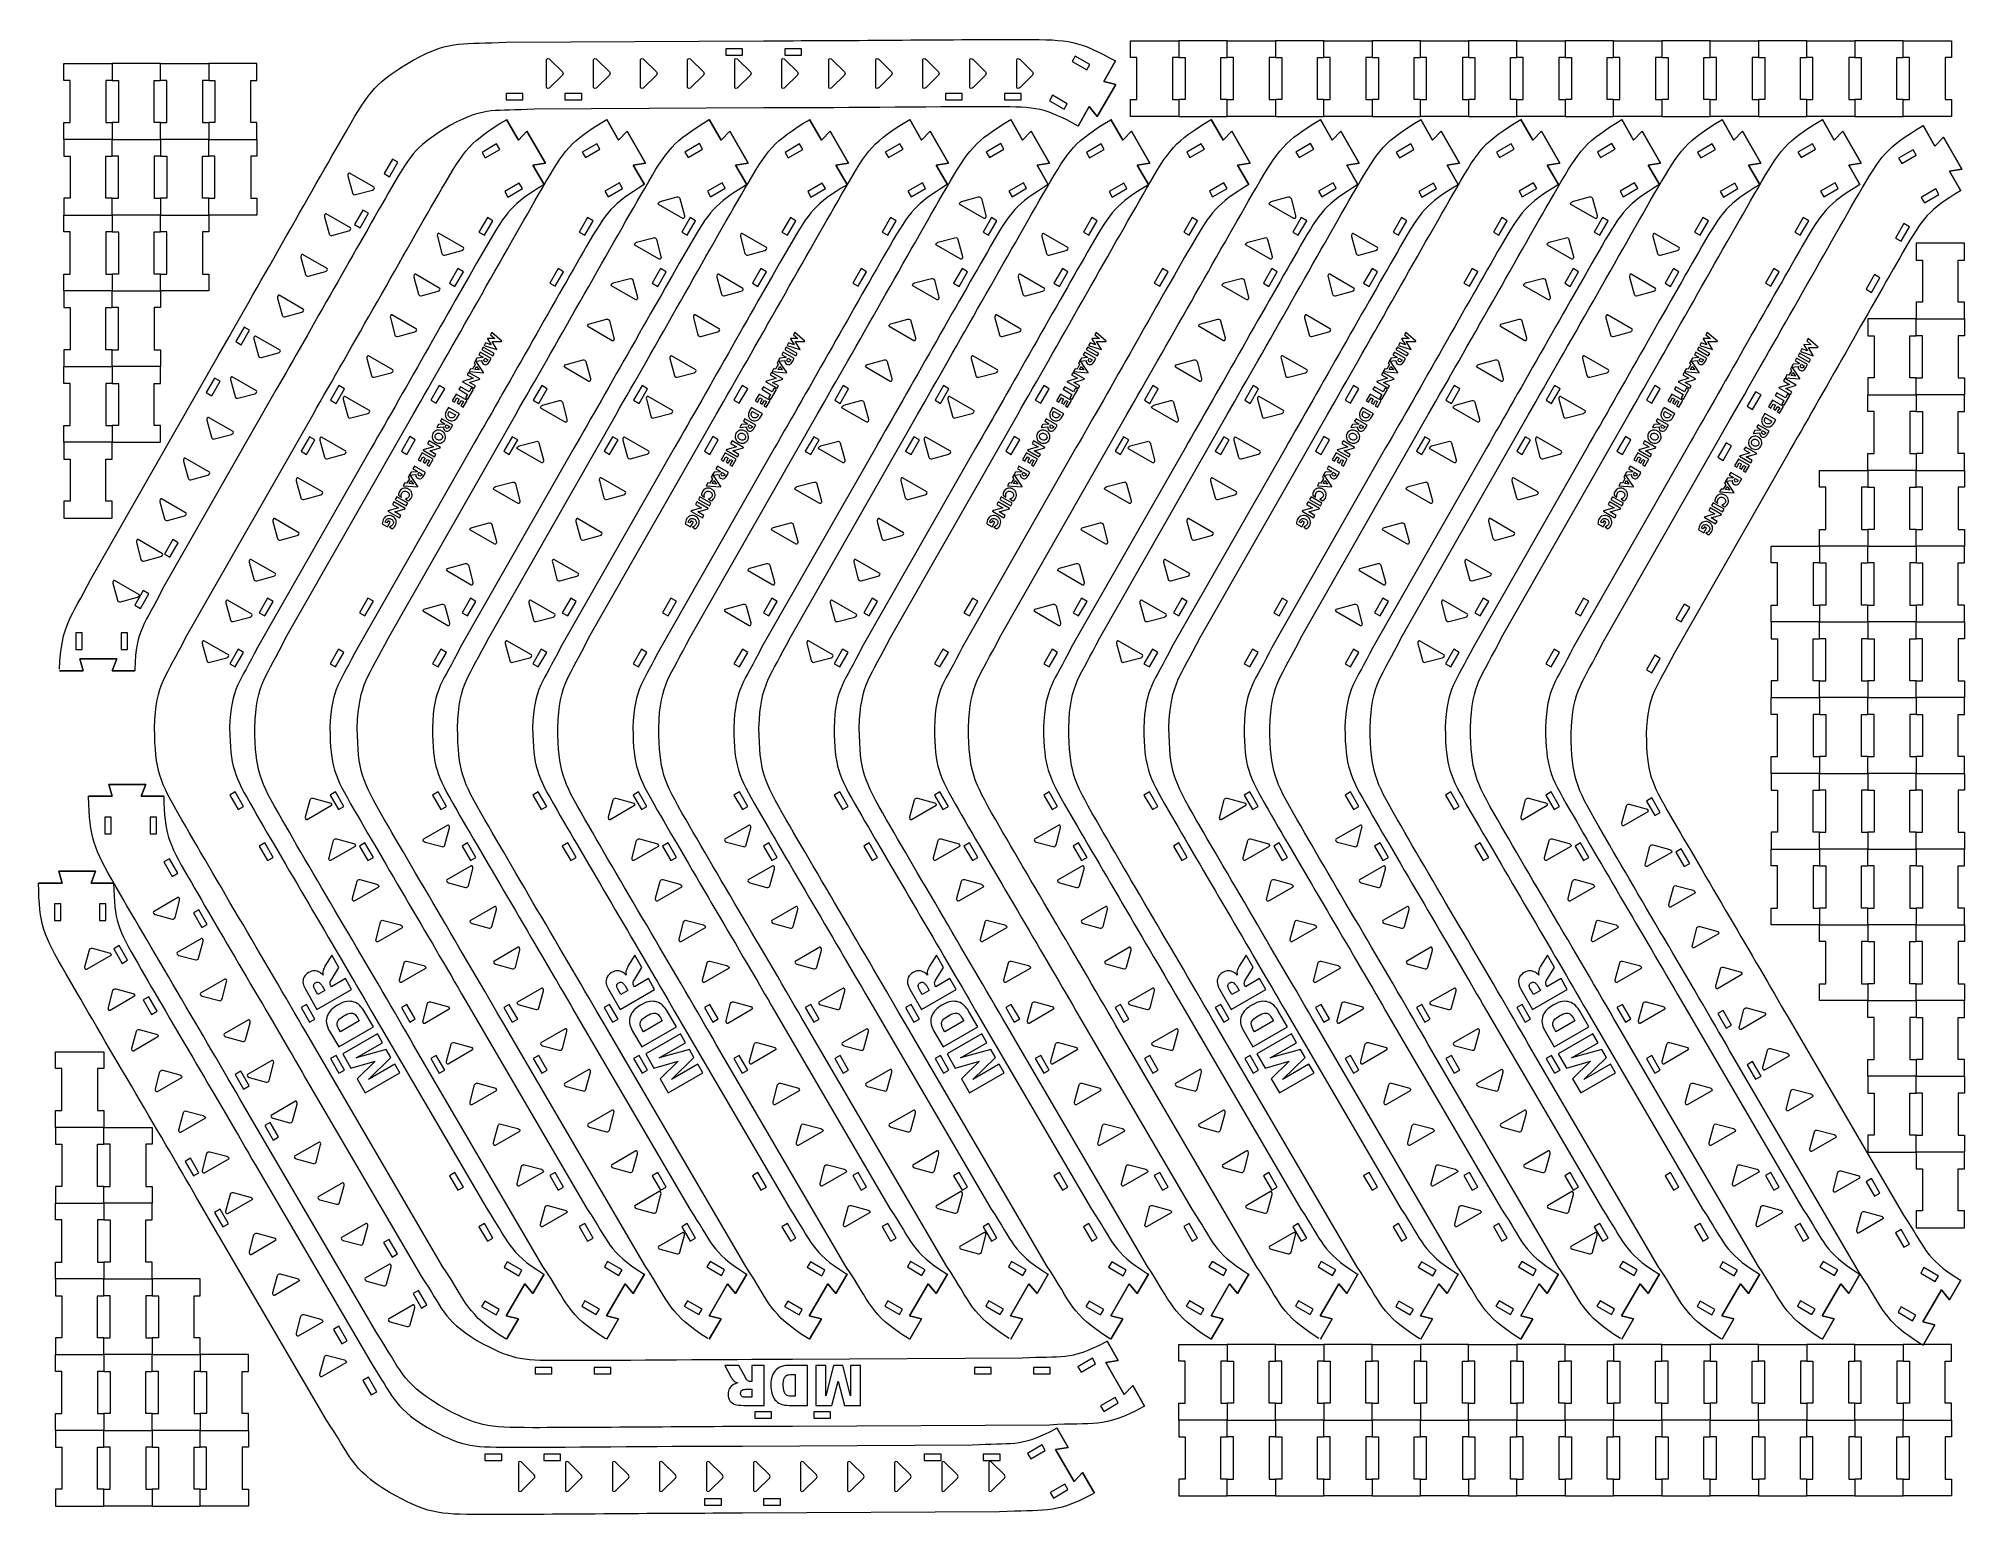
# Model space of a CAD drawing. Header units: millimetres. Extents: x -695 to 222, y -259 to 444.
import ezdxf

# ---------------------------------------------------------------- set-up
doc = ezdxf.new("R2010")
doc.units = ezdxf.units.MM
doc.header["$MEASUREMENT"] = 0
doc.layers.add('Camada 1', color=7, linetype='Continuous')

msp = doc.modelspace()

# ---------------------------------------------------------------- linework, layer by layer
at = {"layer": 'Camada 1', "color": 250, "lineweight": 9}
for points, knots in [([(-684.9126, 144.1155), (-684.2347, 165.8553), (-679.2187, 168.3218), (-670.0838, 186.9989), (-670.0838, 186.9989), (-670.0838, 186.9989), (-609.4224, 293.3218), (-609.4224, 293.3218), (-609.4224, 293.3218), (-591.5122, 324.3432), (-565.9256, 369.8944), (-548.0163, 400.9151), (-548.0163, 400.9151), (-537.0592, 419.8932), (-534.3937, 423.3919), (-516.5763, 434.0952), (-516.5763, 434.0952), (-497.4102, 444.378), (-492.7658, 441.267), (-472.0237, 442.6949), (-472.0237, 442.6949), (-472.0237, 442.6949), (-349.6149, 443.322), (-349.6149, 443.322), (-349.6149, 443.322), (-313.7944, 443.3221), (-261.5528, 443.9386), (-225.733, 443.9392), (-225.733, 443.9392), (-204.1018, 443.9391), (-199.5705, 443.3932), (-181.9733, 433.6853), (-181.9733, 433.6853), (-181.9733, 433.6853), (-187.6012, 423.9376), (-187.6012, 423.9376), (-187.6012, 423.9376), (-187.6012, 423.9376), (-181.8585, 422.4997), (-181.8585, 422.4997), (-181.8585, 422.4997), (-181.8585, 422.4997), (-190.6883, 407.3011), (-190.6883, 407.3011), (-190.6883, 407.3011), (-190.6883, 407.3011), (-194.5146, 411.9631), (-194.5146, 411.9631), (-194.5146, 411.9631), (-194.5146, 411.9631), (-199.8588, 402.7068), (-199.8588, 402.7068), (-199.8588, 402.7068), (-199.8588, 402.7068), (-194.5146, 411.9631), (-194.5146, 411.9631), (-194.5146, 411.9631), (-194.5146, 411.9631), (-190.6883, 407.3011), (-190.6883, 407.3011), (-190.6883, 407.3011), (-190.6883, 407.3011), (-181.8585, 422.4997), (-181.8585, 422.4997), (-181.8585, 422.4997), (-181.8585, 422.4997), (-187.6012, 423.9376), (-187.6012, 423.9376), (-187.6012, 423.9376), (-187.6012, 423.9376), (-181.9733, 433.6853), (-181.9733, 433.6853), (-181.9733, 433.6853), (-181.9733, 433.6853), (-181.9731, 433.6851), (-181.9731, 433.6851)], [0, 0, 0, 0, 0.05, 0.05, 0.05, 0.05, 0.1, 0.1, 0.1, 0.1, 0.15, 0.15, 0.15, 0.15, 0.2, 0.2, 0.2, 0.2, 0.25, 0.25, 0.25, 0.25, 0.3, 0.3, 0.3, 0.3, 0.35, 0.35, 0.35, 0.35, 0.4, 0.4, 0.4, 0.4, 0.45, 0.45, 0.45, 0.45, 0.5, 0.5, 0.5, 0.5, 0.55, 0.55, 0.55, 0.55, 0.6, 0.6, 0.6, 0.6, 0.65, 0.65, 0.65, 0.65, 0.7, 0.7, 0.7, 0.7, 0.75, 0.75, 0.75, 0.75, 0.8, 0.8, 0.8, 0.8, 0.85, 0.85, 0.85, 0.85, 0.9, 0.9, 0.9, 0.9, 1, 1, 1, 1]), ([(-451.3848, 421.0424), (-451.3848, 421.0424), (-445.4579, 426.9694), (-445.4579, 426.9694), (-445.4579, 426.9694), (-445.0255, 427.4018), (-445.0254, 428.1095), (-445.4579, 428.5421), (-445.4579, 428.5421), (-445.4579, 428.5421), (-451.3849, 434.469), (-451.3849, 434.469), (-451.3849, 434.469), (-451.8174, 434.9015), (-452.9576, 435.0807), (-452.9575, 434.469), (-452.9575, 434.469), (-452.9575, 434.469), (-452.9576, 421.0425), (-452.9576, 421.0425), (-452.9576, 421.0425), (-452.9575, 420.4308), (-451.8175, 420.6099), (-451.3848, 421.0424)], [0, 0, 0, 0, 0.14285714, 0.14285714, 0.14285714, 0.14285714, 0.28571429, 0.28571429, 0.28571429, 0.28571429, 0.42857143, 0.42857143, 0.42857143, 0.42857143, 0.57142857, 0.57142857, 0.57142857, 0.57142857, 0.71428571, 0.71428571, 0.71428571, 0.71428571, 1, 1, 1, 1]), ([(-428.9946, 421.0425), (-428.9946, 421.0425), (-423.0676, 426.9694), (-423.0676, 426.9694), (-423.0676, 426.9694), (-422.6351, 427.4019), (-422.6352, 428.1096), (-423.0676, 428.5421), (-423.0676, 428.5421), (-423.0676, 428.5421), (-428.9946, 434.469), (-428.9946, 434.469), (-428.9946, 434.469), (-429.4271, 434.9013), (-430.5673, 435.0807), (-430.5673, 434.4691), (-430.5673, 434.4691), (-430.5673, 434.4691), (-430.5672, 421.0424), (-430.5672, 421.0424), (-430.5672, 421.0424), (-430.5673, 420.4308), (-429.4271, 420.61), (-428.9946, 421.0425)], [0, 0, 0, 0, 0.14285714, 0.14285714, 0.14285714, 0.14285714, 0.28571429, 0.28571429, 0.28571429, 0.28571429, 0.42857143, 0.42857143, 0.42857143, 0.42857143, 0.57142857, 0.57142857, 0.57142857, 0.57142857, 0.71428571, 0.71428571, 0.71428571, 0.71428571, 1, 1, 1, 1]), ([(-406.6043, 421.0424), (-406.6043, 421.0424), (-400.6774, 426.9694), (-400.6774, 426.9694), (-400.6774, 426.9694), (-400.2449, 427.4019), (-400.2449, 428.1095), (-400.6775, 428.5421), (-400.6775, 428.5421), (-400.6775, 428.5421), (-406.6044, 434.469), (-406.6044, 434.469), (-406.6044, 434.469), (-407.0369, 434.9015), (-408.177, 435.0807), (-408.177, 434.4689), (-408.177, 434.4689), (-408.177, 434.4689), (-408.177, 421.0424), (-408.177, 421.0424), (-408.177, 421.0424), (-408.177, 420.4309), (-407.0368, 420.6099), (-406.6043, 421.0424)], [0, 0, 0, 0, 0.14285714, 0.14285714, 0.14285714, 0.14285714, 0.28571429, 0.28571429, 0.28571429, 0.28571429, 0.42857143, 0.42857143, 0.42857143, 0.42857143, 0.57142857, 0.57142857, 0.57142857, 0.57142857, 0.71428571, 0.71428571, 0.71428571, 0.71428571, 1, 1, 1, 1]), ([(-384.214, 421.0425), (-384.214, 421.0425), (-378.287, 426.9694), (-378.287, 426.9694), (-378.287, 426.9694), (-377.8546, 427.4019), (-377.8546, 428.1096), (-378.287, 428.5422), (-378.287, 428.5422), (-378.287, 428.5422), (-384.2141, 434.4691), (-384.2141, 434.4691), (-384.2141, 434.4691), (-384.6466, 434.9015), (-385.7868, 435.0807), (-385.7867, 434.4691), (-385.7867, 434.4691), (-385.7867, 434.4691), (-385.7867, 421.0424), (-385.7867, 421.0424), (-385.7867, 421.0424), (-385.7867, 420.4308), (-384.6466, 420.6099), (-384.214, 421.0425)], [0, 0, 0, 0, 0.14285714, 0.14285714, 0.14285714, 0.14285714, 0.28571429, 0.28571429, 0.28571429, 0.28571429, 0.42857143, 0.42857143, 0.42857143, 0.42857143, 0.57142857, 0.57142857, 0.57142857, 0.57142857, 0.71428571, 0.71428571, 0.71428571, 0.71428571, 1, 1, 1, 1]), ([(-367.6444, 439.4511), (-367.6444, 439.4511), (-359.6444, 439.4511), (-359.6444, 439.4511), (-359.6444, 439.4511), (-359.6444, 439.4511), (-359.6444, 436.4511), (-359.6444, 436.4511), (-359.6444, 436.4511), (-359.6444, 436.4511), (-367.6444, 436.4511), (-367.6444, 436.4511), (-367.6444, 436.4511), (-367.6444, 436.4511), (-367.6444, 439.4511), (-367.6444, 439.4511)], [0, 0, 0, 0, 0.2, 0.2, 0.2, 0.2, 0.4, 0.4, 0.4, 0.4, 0.6, 0.6, 0.6, 0.6, 1, 1, 1, 1]), ([(-361.8237, 421.0425), (-361.8237, 421.0425), (-355.8969, 426.9694), (-355.8969, 426.9694), (-355.8969, 426.9694), (-355.4643, 427.4019), (-355.4644, 428.1096), (-355.8969, 428.5421), (-355.8969, 428.5421), (-355.8969, 428.5421), (-361.8238, 434.469), (-361.8238, 434.469), (-361.8238, 434.469), (-362.2563, 434.9015), (-363.3965, 435.0806), (-363.3964, 434.469), (-363.3964, 434.469), (-363.3964, 434.469), (-363.3964, 421.0425), (-363.3964, 421.0425), (-363.3964, 421.0425), (-363.3965, 420.4308), (-362.2563, 420.6099), (-361.8237, 421.0425)], [0, 0, 0, 0, 0.14285714, 0.14285714, 0.14285714, 0.14285714, 0.28571429, 0.28571429, 0.28571429, 0.28571429, 0.42857143, 0.42857143, 0.42857143, 0.42857143, 0.57142857, 0.57142857, 0.57142857, 0.57142857, 0.71428571, 0.71428571, 0.71428571, 0.71428571, 1, 1, 1, 1]), ([(-339.4335, 421.0425), (-339.4335, 421.0425), (-333.5066, 426.9695), (-333.5066, 426.9695), (-333.5066, 426.9695), (-333.0741, 427.4019), (-333.0741, 428.1097), (-333.5066, 428.5421), (-333.5066, 428.5421), (-333.5066, 428.5421), (-339.4335, 434.4691), (-339.4335, 434.4691), (-339.4335, 434.4691), (-339.866, 434.9015), (-341.0062, 435.0807), (-341.0063, 434.469), (-341.0063, 434.469), (-341.0063, 434.469), (-341.0063, 421.0425), (-341.0063, 421.0425), (-341.0063, 421.0425), (-341.0062, 420.4309), (-339.8661, 420.61), (-339.4335, 421.0425)], [0, 0, 0, 0, 0.14285714, 0.14285714, 0.14285714, 0.14285714, 0.28571429, 0.28571429, 0.28571429, 0.28571429, 0.42857143, 0.42857143, 0.42857143, 0.42857143, 0.57142857, 0.57142857, 0.57142857, 0.57142857, 0.71428571, 0.71428571, 0.71428571, 0.71428571, 1, 1, 1, 1]), ([(-339.5852, 439.4511), (-339.5852, 439.4511), (-331.5852, 439.4511), (-331.5852, 439.4511), (-331.5852, 439.4511), (-331.5852, 439.4511), (-331.5852, 436.4511), (-331.5852, 436.4511), (-331.5852, 436.4511), (-331.5852, 436.4511), (-339.5852, 436.4511), (-339.5852, 436.4511), (-339.5852, 436.4511), (-339.5852, 436.4511), (-339.5852, 439.4511), (-339.5852, 439.4511)], [0, 0, 0, 0, 0.2, 0.2, 0.2, 0.2, 0.4, 0.4, 0.4, 0.4, 0.6, 0.6, 0.6, 0.6, 1, 1, 1, 1]), ([(-317.0433, 421.0425), (-317.0433, 421.0425), (-311.1164, 426.9694), (-311.1164, 426.9694), (-311.1164, 426.9694), (-310.6839, 427.4019), (-310.6838, 428.1095), (-311.1164, 428.5422), (-311.1164, 428.5422), (-311.1164, 428.5422), (-317.0433, 434.469), (-317.0433, 434.469), (-317.0433, 434.469), (-317.4758, 434.9015), (-318.6161, 435.0807), (-318.6159, 434.469), (-318.6159, 434.469), (-318.6159, 434.469), (-318.616, 421.0425), (-318.616, 421.0425), (-318.616, 421.0425), (-318.6159, 420.4308), (-317.4759, 420.61), (-317.0433, 421.0425)], [0, 0, 0, 0, 0.14285714, 0.14285714, 0.14285714, 0.14285714, 0.28571429, 0.28571429, 0.28571429, 0.28571429, 0.42857143, 0.42857143, 0.42857143, 0.42857143, 0.57142857, 0.57142857, 0.57142857, 0.57142857, 0.71428571, 0.71428571, 0.71428571, 0.71428571, 1, 1, 1, 1]), ([(-294.6531, 421.0424), (-294.6531, 421.0424), (-288.7261, 426.9693), (-288.7261, 426.9693), (-288.7261, 426.9693), (-288.2936, 427.4019), (-288.2936, 428.1096), (-288.7261, 428.542), (-288.7261, 428.542), (-288.7261, 428.542), (-294.653, 434.469), (-294.653, 434.469), (-294.653, 434.469), (-295.0855, 434.9014), (-296.2256, 435.0807), (-296.2257, 434.4691), (-296.2257, 434.4691), (-296.2257, 434.4691), (-296.2256, 421.0424), (-296.2256, 421.0424), (-296.2256, 421.0424), (-296.2256, 420.4308), (-295.0855, 420.61), (-294.6531, 421.0424)], [0, 0, 0, 0, 0.14285714, 0.14285714, 0.14285714, 0.14285714, 0.28571429, 0.28571429, 0.28571429, 0.28571429, 0.42857143, 0.42857143, 0.42857143, 0.42857143, 0.57142857, 0.57142857, 0.57142857, 0.57142857, 0.71428571, 0.71428571, 0.71428571, 0.71428571, 1, 1, 1, 1]), ([(-272.2628, 421.0424), (-272.2628, 421.0424), (-266.3358, 426.9694), (-266.3358, 426.9694), (-266.3358, 426.9694), (-265.9033, 427.4019), (-265.9033, 428.1095), (-266.3359, 428.5421), (-266.3359, 428.5421), (-266.3359, 428.5421), (-272.2628, 434.469), (-272.2628, 434.469), (-272.2628, 434.469), (-272.6953, 434.9015), (-273.8354, 435.0807), (-273.8354, 434.4689), (-273.8354, 434.4689), (-273.8354, 434.4689), (-273.8354, 421.0424), (-273.8354, 421.0424), (-273.8354, 421.0424), (-273.8354, 420.4309), (-272.6953, 420.6099), (-272.2628, 421.0424)], [0, 0, 0, 0, 0.14285714, 0.14285714, 0.14285714, 0.14285714, 0.28571429, 0.28571429, 0.28571429, 0.28571429, 0.42857143, 0.42857143, 0.42857143, 0.42857143, 0.57142857, 0.57142857, 0.57142857, 0.57142857, 0.71428571, 0.71428571, 0.71428571, 0.71428571, 1, 1, 1, 1]), ([(-249.8725, 421.0425), (-249.8725, 421.0425), (-243.9455, 426.9694), (-243.9455, 426.9694), (-243.9455, 426.9694), (-243.5131, 427.4019), (-243.513, 428.1096), (-243.9454, 428.5422), (-243.9454, 428.5422), (-243.9454, 428.5422), (-249.8725, 434.4691), (-249.8725, 434.4691), (-249.8725, 434.4691), (-250.305, 434.9015), (-251.4452, 435.0807), (-251.4452, 434.469), (-251.4452, 434.469), (-251.4452, 434.469), (-251.4452, 421.0424), (-251.4452, 421.0424), (-251.4452, 421.0424), (-251.4451, 420.4308), (-250.3051, 420.6099), (-249.8725, 421.0425)], [0, 0, 0, 0, 0.14285714, 0.14285714, 0.14285714, 0.14285714, 0.28571429, 0.28571429, 0.28571429, 0.28571429, 0.42857143, 0.42857143, 0.42857143, 0.42857143, 0.57142857, 0.57142857, 0.57142857, 0.57142857, 0.71428571, 0.71428571, 0.71428571, 0.71428571, 1, 1, 1, 1]), ([(-227.4822, 421.0424), (-227.4822, 421.0424), (-221.5554, 426.9694), (-221.5554, 426.9694), (-221.5554, 426.9694), (-221.1228, 427.4018), (-221.1228, 428.1096), (-221.5553, 428.5421), (-221.5553, 428.5421), (-221.5553, 428.5421), (-227.4822, 434.469), (-227.4822, 434.469), (-227.4822, 434.469), (-227.9148, 434.9016), (-229.055, 435.0807), (-229.0549, 434.4691), (-229.0549, 434.4691), (-229.0549, 434.4691), (-229.0549, 421.0424), (-229.0549, 421.0424), (-229.0549, 421.0424), (-229.055, 420.4309), (-227.9148, 420.61), (-227.4822, 421.0424)], [0, 0, 0, 0, 0.14285714, 0.14285714, 0.14285714, 0.14285714, 0.28571429, 0.28571429, 0.28571429, 0.28571429, 0.42857143, 0.42857143, 0.42857143, 0.42857143, 0.57142857, 0.57142857, 0.57142857, 0.57142857, 0.71428571, 0.71428571, 0.71428571, 0.71428571, 1, 1, 1, 1]), ([(-472.275, 418.2603), (-472.275, 418.2603), (-464.275, 418.2603), (-464.275, 418.2603), (-464.275, 418.2603), (-464.275, 418.2603), (-464.275, 415.2603), (-464.275, 415.2603), (-464.275, 415.2603), (-464.275, 415.2603), (-472.275, 415.2603), (-472.275, 415.2603), (-472.275, 415.2603), (-472.275, 415.2603), (-472.275, 418.2603), (-472.275, 418.2603)], [0, 0, 0, 0, 0.2, 0.2, 0.2, 0.2, 0.4, 0.4, 0.4, 0.4, 0.6, 0.6, 0.6, 0.6, 1, 1, 1, 1]), ([(-444.2158, 418.2603), (-444.2158, 418.2603), (-436.2158, 418.2603), (-436.2158, 418.2603), (-436.2158, 418.2603), (-436.2158, 418.2603), (-436.2158, 415.2604), (-436.2158, 415.2604), (-436.2158, 415.2604), (-436.2158, 415.2604), (-444.2158, 415.2604), (-444.2158, 415.2604), (-444.2158, 415.2604), (-444.2158, 415.2604), (-444.2158, 418.2603), (-444.2158, 418.2603)], [0, 0, 0, 0, 0.2, 0.2, 0.2, 0.2, 0.4, 0.4, 0.4, 0.4, 0.6, 0.6, 0.6, 0.6, 1, 1, 1, 1]), ([(-263.0138, 418.2603), (-263.0138, 418.2603), (-255.0138, 418.2603), (-255.0138, 418.2603), (-255.0138, 418.2603), (-255.0138, 418.2603), (-255.0138, 415.2603), (-255.0138, 415.2603), (-255.0138, 415.2603), (-255.0138, 415.2603), (-263.0138, 415.2603), (-263.0138, 415.2603), (-263.0138, 415.2603), (-263.0138, 415.2603), (-263.0138, 418.2603), (-263.0138, 418.2603)], [0, 0, 0, 0, 0.2, 0.2, 0.2, 0.2, 0.4, 0.4, 0.4, 0.4, 0.6, 0.6, 0.6, 0.6, 1, 1, 1, 1]), ([(-234.9546, 418.2603), (-234.9546, 418.2603), (-226.9546, 418.2603), (-226.9546, 418.2603), (-226.9546, 418.2603), (-226.9546, 418.2603), (-226.9546, 415.2603), (-226.9546, 415.2603), (-226.9546, 415.2603), (-226.9546, 415.2603), (-234.9546, 415.2604), (-234.9546, 415.2604), (-234.9546, 415.2604), (-234.9546, 415.2604), (-234.9546, 418.2603), (-234.9546, 418.2603)], [0, 0, 0, 0, 0.2, 0.2, 0.2, 0.2, 0.4, 0.4, 0.4, 0.4, 0.6, 0.6, 0.6, 0.6, 1, 1, 1, 1]), ([(-199.8212, 402.686), (-199.8212, 402.686), (-199.8588, 402.7068), (-199.8588, 402.7068), (-199.8588, 402.7068), (-215.5786, 411.3789), (-219.6263, 411.8669), (-238.9497, 411.8669), (-238.9497, 411.8669), (-270.9481, 411.8664), (-317.616, 411.3155), (-349.6148, 411.3155), (-349.6148, 411.3155), (-349.6148, 411.3155), (-458.964, 410.7554), (-458.964, 410.7554), (-458.964, 410.7554), (-477.4933, 409.4799), (-481.6422, 412.259), (-498.7635, 403.0731), (-498.7635, 403.0731), (-514.6801, 393.5116), (-517.0611, 390.3865), (-526.8492, 373.433), (-526.8492, 373.433), (-542.8479, 345.7217), (-565.7046, 305.0303), (-581.7039, 277.3186), (-581.7039, 277.3186), (-581.7039, 277.3186), (-635.8936, 182.3391), (-635.8936, 182.3391), (-635.8936, 182.3391), (-644.0538, 165.6546), (-648.5348, 163.4512), (-649.1402, 144.0309), (-649.1402, 144.0309), (-649.1361, 143.7915), (-649.1315, 143.5562), (-649.127, 143.3218), (-649.127, 143.3218), (-649.127, 143.3218), (-659.815, 143.3218), (-659.815, 143.3218), (-659.815, 143.3218), (-659.815, 143.3218), (-657.6908, 148.9665), (-657.6908, 148.9665), (-657.6908, 148.9665), (-657.6908, 148.9665), (-675.2681, 149.0139), (-675.2681, 149.0139), (-675.2681, 149.0139), (-675.2681, 149.0139), (-673.642, 143.3218), (-673.642, 143.3218), (-673.642, 143.3218), (-673.642, 143.3218), (-684.8978, 143.3218), (-684.8978, 143.3218), (-684.8978, 143.3218), (-684.8978, 143.3218), (-673.642, 143.3218), (-673.642, 143.3218), (-673.642, 143.3218), (-673.642, 143.3218), (-675.2681, 149.0139), (-675.2681, 149.0139), (-675.2681, 149.0139), (-675.2681, 149.0139), (-657.6908, 148.9665), (-657.6908, 148.9665), (-657.6908, 148.9665), (-657.6908, 148.9665), (-659.815, 143.3218), (-659.815, 143.3218), (-659.815, 143.3218), (-659.815, 143.3218), (-649.127, 143.3218), (-649.127, 143.3218), (-649.127, 143.3218), (-649.127, 143.3218), (-649.1261, 143.2789), (-649.1261, 143.2789)], [0, 0, 0, 0, 0.04545455, 0.04545455, 0.04545455, 0.04545455, 0.09090909, 0.09090909, 0.09090909, 0.09090909, 0.13636364, 0.13636364, 0.13636364, 0.13636364, 0.18181818, 0.18181818, 0.18181818, 0.18181818, 0.22727273, 0.22727273, 0.22727273, 0.22727273, 0.27272727, 0.27272727, 0.27272727, 0.27272727, 0.31818182, 0.31818182, 0.31818182, 0.31818182, 0.36363636, 0.36363636, 0.36363636, 0.36363636, 0.40909091, 0.40909091, 0.40909091, 0.40909091, 0.45454545, 0.45454545, 0.45454545, 0.45454545, 0.5, 0.5, 0.5, 0.5, 0.54545455, 0.54545455, 0.54545455, 0.54545455, 0.59090909, 0.59090909, 0.59090909, 0.59090909, 0.63636364, 0.63636364, 0.63636364, 0.63636364, 0.68181818, 0.68181818, 0.68181818, 0.68181818, 0.72727273, 0.72727273, 0.72727273, 0.72727273, 0.77272727, 0.77272727, 0.77272727, 0.77272727, 0.81818182, 0.81818182, 0.81818182, 0.81818182, 0.86363636, 0.86363636, 0.86363636, 0.86363636, 0.90909091, 0.90909091, 0.90909091, 0.90909091, 1, 1, 1, 1]), ([(-424.2174, -174.9683), (-424.2174, -174.9683), (-424.3035, -174.9207), (-424.3035, -174.9207), (-424.3035, -174.9207), (-424.5338, -174.7937), (-424.765, -174.666), (-424.9998, -174.5358), (-424.9998, -174.5358), (-443.4881, -163.0788), (-443.116, -157.5013), (-454.7238, -140.2521), (-454.7238, -140.2521), (-454.7238, -140.2521), (-516.4712, -34.5565), (-516.4712, -34.5565), (-516.4712, -34.5565), (-534.3816, -3.535), (-561.0362, 41.3993), (-578.9466, 72.4199), (-578.9466, 72.4199), (-589.9035, 91.3978), (-591.6005, 95.4556), (-591.9609, 116.2374), (-591.9609, 116.2374), (-591.2835, 137.9772), (-586.2672, 140.444), (-577.1325, 159.1211), (-577.1325, 159.1211), (-577.1325, 159.1211), (-516.471, 265.444), (-516.471, 265.444), (-516.471, 265.444), (-498.5611, 296.4654), (-472.9743, 342.0165), (-455.0647, 373.0373), (-455.0647, 373.0373), (-444.1079, 392.0151), (-442.1225, 395.1035), (-424.3049, 405.8073)], [0, 0, 0, 0, 0.09090909, 0.09090909, 0.09090909, 0.09090909, 0.18181818, 0.18181818, 0.18181818, 0.18181818, 0.27272727, 0.27272727, 0.27272727, 0.27272727, 0.36363636, 0.36363636, 0.36363636, 0.36363636, 0.45454545, 0.45454545, 0.45454545, 0.45454545, 0.54545455, 0.54545455, 0.54545455, 0.54545455, 0.63636364, 0.63636364, 0.63636364, 0.63636364, 0.72727273, 0.72727273, 0.72727273, 0.72727273, 0.81818182, 0.81818182, 0.81818182, 0.81818182, 1, 1, 1, 1]), ([(-406.4197, 374.8289), (-406.4197, 374.8289), (-411.7637, 384.085), (-411.7637, 384.085), (-411.7637, 384.085), (-411.7637, 384.085), (-405.8131, 385.0678), (-405.8131, 385.0678), (-405.8131, 385.0678), (-405.8131, 385.0678), (-414.5607, 400.3139), (-414.5607, 400.3139), (-414.5607, 400.3139), (-414.5607, 400.3139), (-418.677, 396.0595), (-418.677, 396.0595), (-418.677, 396.0595), (-418.677, 396.0595), (-424.3049, 405.8073), (-424.3049, 405.8073), (-424.3049, 405.8073), (-424.3049, 405.8073), (-418.677, 396.0595), (-418.677, 396.0595), (-418.677, 396.0595), (-418.677, 396.0595), (-414.5607, 400.3139), (-414.5607, 400.3139), (-414.5607, 400.3139), (-414.5607, 400.3139), (-405.8131, 385.0678), (-405.8131, 385.0678), (-405.8131, 385.0678), (-405.8131, 385.0678), (-411.7637, 384.085), (-411.7637, 384.085), (-411.7637, 384.085), (-411.7637, 384.085), (-406.4197, 374.8289), (-406.4197, 374.8289), (-406.4197, 374.8289), (-406.4197, 374.8289), (-406.4564, 374.8068), (-406.4564, 374.8068), (-406.4564, 374.8068), (-421.7943, 365.5457), (-424.2437, 362.2764), (-433.8974, 345.5552), (-433.8974, 345.5552), (-449.8964, 317.8437), (-472.7534, 277.1525), (-488.7527, 249.4408), (-488.7527, 249.4408), (-488.7527, 249.4408), (-542.942, 154.4613), (-542.942, 154.4613), (-542.942, 154.4613), (-551.1024, 137.7768), (-555.5835, 135.5732), (-556.1886, 116.1527), (-556.1886, 116.1527), (-555.8666, 97.5881), (-554.3505, 93.9631), (-544.5628, 77.0102), (-544.5628, 77.0102), (-528.5634, 49.2988), (-504.7521, 9.1587), (-488.7527, -18.5531), (-488.7527, -18.5531), (-488.7527, -18.5531), (-433.5932, -112.9723), (-433.5932, -112.9723), (-433.5932, -112.9723), (-423.2236, -128.3812), (-423.5562, -133.3638), (-407.0404, -143.5984), (-407.0404, -143.5984), (-407.0404, -143.5984), (-406.4197, -143.9415), (-406.4197, -143.9415), (-406.4197, -143.9415), (-406.4197, -143.9415), (-411.7635, -153.1975), (-411.7635, -153.1975), (-411.7635, -153.1975), (-411.7635, -153.1975), (-415.5899, -148.5356), (-415.5899, -148.5356), (-415.5899, -148.5356), (-415.5899, -148.5356), (-424.4196, -163.7341), (-424.4196, -163.7341), (-424.4196, -163.7341), (-424.4196, -163.7341), (-418.677, -165.1723), (-418.677, -165.1723), (-418.677, -165.1723), (-418.677, -165.1723), (-424.3049, -174.9199), (-424.3049, -174.9199), (-424.3049, -174.9199), (-424.3049, -174.9199), (-418.677, -165.1723), (-418.677, -165.1723), (-418.677, -165.1723), (-418.677, -165.1723), (-424.4196, -163.7341), (-424.4196, -163.7341), (-424.4196, -163.7341), (-424.4196, -163.7341), (-415.5899, -148.5356), (-415.5899, -148.5356), (-415.5899, -148.5356), (-415.5899, -148.5356), (-411.7635, -153.1975), (-411.7635, -153.1975), (-411.7635, -153.1975), (-411.7635, -153.1975), (-406.4197, -143.9415), (-406.4197, -143.9415), (-406.4197, -143.9415), (-406.4197, -143.9415), (-406.3764, -143.9654), (-406.3764, -143.9654)], [0, 0, 0, 0, 0.03125, 0.03125, 0.03125, 0.03125, 0.0625, 0.0625, 0.0625, 0.0625, 0.09375, 0.09375, 0.09375, 0.09375, 0.125, 0.125, 0.125, 0.125, 0.15625, 0.15625, 0.15625, 0.15625, 0.1875, 0.1875, 0.1875, 0.1875, 0.21875, 0.21875, 0.21875, 0.21875, 0.25, 0.25, 0.25, 0.25, 0.28125, 0.28125, 0.28125, 0.28125, 0.3125, 0.3125, 0.3125, 0.3125, 0.34375, 0.34375, 0.34375, 0.34375, 0.375, 0.375, 0.375, 0.375, 0.40625, 0.40625, 0.40625, 0.40625, 0.4375, 0.4375, 0.4375, 0.4375, 0.46875, 0.46875, 0.46875, 0.46875, 0.5, 0.5, 0.5, 0.5, 0.53125, 0.53125, 0.53125, 0.53125, 0.5625, 0.5625, 0.5625, 0.5625, 0.59375, 0.59375, 0.59375, 0.59375, 0.625, 0.625, 0.625, 0.625, 0.65625, 0.65625, 0.65625, 0.65625, 0.6875, 0.6875, 0.6875, 0.6875, 0.71875, 0.71875, 0.71875, 0.71875, 0.75, 0.75, 0.75, 0.75, 0.78125, 0.78125, 0.78125, 0.78125, 0.8125, 0.8125, 0.8125, 0.8125, 0.84375, 0.84375, 0.84375, 0.84375, 0.875, 0.875, 0.875, 0.875, 0.90625, 0.90625, 0.90625, 0.90625, 0.9375, 0.9375, 0.9375, 0.9375, 1, 1, 1, 1]), ([(-376.1924, -174.5601), (-394.6806, -163.1031), (-394.3087, -157.5259), (-405.9161, -140.2762), (-405.9161, -140.2762), (-405.9161, -140.2762), (-467.6637, -34.5805), (-467.6637, -34.5805), (-467.6637, -34.5805), (-485.5739, -3.5591), (-512.2291, 41.3751), (-530.1392, 72.3954), (-530.1392, 72.3954), (-541.0962, 91.3736), (-542.7934, 95.4313), (-543.154, 116.2133), (-543.154, 116.2133), (-542.4761, 137.953), (-537.4597, 140.4197), (-528.3253, 159.0968), (-528.3253, 159.0968), (-528.3253, 159.0968), (-467.6639, 265.4195), (-467.6639, 265.4195), (-467.6639, 265.4195), (-449.7538, 296.441), (-424.1669, 341.9918), (-406.2575, 373.013), (-406.2575, 373.013), (-395.4418, 391.7461), (-392.7034, 395.3973), (-375.4975, 405.783), (-375.4975, 405.783), (-375.4975, 405.783), (-369.8697, 396.0353), (-369.8697, 396.0353), (-369.8697, 396.0353), (-369.8697, 396.0353), (-365.7531, 400.2897), (-365.7531, 400.2897), (-365.7531, 400.2897), (-365.7531, 400.2897), (-357.0057, 385.0435), (-357.0057, 385.0435), (-357.0057, 385.0435), (-357.0057, 385.0435), (-362.9562, 384.0608), (-362.9562, 384.0608), (-362.9562, 384.0608), (-362.9562, 384.0608), (-357.6121, 374.8045), (-357.6121, 374.8045), (-357.6121, 374.8045), (-357.6121, 374.8045), (-362.9562, 384.0608), (-362.9562, 384.0608), (-362.9562, 384.0608), (-362.9562, 384.0608), (-357.0057, 385.0435), (-357.0057, 385.0435), (-357.0057, 385.0435), (-357.0057, 385.0435), (-365.7531, 400.2897), (-365.7531, 400.2897), (-365.7531, 400.2897), (-365.7531, 400.2897), (-369.8697, 396.0353), (-369.8697, 396.0353), (-369.8697, 396.0353), (-369.8697, 396.0353), (-375.4975, 405.783), (-375.4975, 405.783), (-375.4975, 405.783), (-375.4975, 405.783), (-375.4973, 405.7831), (-375.4973, 405.7831)], [0, 0, 0, 0, 0.05, 0.05, 0.05, 0.05, 0.1, 0.1, 0.1, 0.1, 0.15, 0.15, 0.15, 0.15, 0.2, 0.2, 0.2, 0.2, 0.25, 0.25, 0.25, 0.25, 0.3, 0.3, 0.3, 0.3, 0.35, 0.35, 0.35, 0.35, 0.4, 0.4, 0.4, 0.4, 0.45, 0.45, 0.45, 0.45, 0.5, 0.5, 0.5, 0.5, 0.55, 0.55, 0.55, 0.55, 0.6, 0.6, 0.6, 0.6, 0.65, 0.65, 0.65, 0.65, 0.7, 0.7, 0.7, 0.7, 0.75, 0.75, 0.75, 0.75, 0.8, 0.8, 0.8, 0.8, 0.85, 0.85, 0.85, 0.85, 0.9, 0.9, 0.9, 0.9, 1, 1, 1, 1]), ([(-279.891, -174.9683), (-279.891, -174.9683), (-279.9771, -174.9207), (-279.9771, -174.9207), (-279.9771, -174.9207), (-280.2074, -174.7937), (-280.4386, -174.666), (-280.6734, -174.5358), (-280.6734, -174.5358), (-299.1617, -163.0788), (-298.7896, -157.5013), (-310.3974, -140.2521), (-310.3974, -140.2521), (-310.3974, -140.2521), (-372.1448, -34.5565), (-372.1448, -34.5565), (-372.1448, -34.5565), (-390.0552, -3.535), (-416.7098, 41.3993), (-434.6202, 72.4199), (-434.6202, 72.4199), (-445.5771, 91.3978), (-447.2741, 95.4556), (-447.6345, 116.2374), (-447.6345, 116.2374), (-446.9571, 137.9772), (-441.9408, 140.444), (-432.8061, 159.1211), (-432.8061, 159.1211), (-432.8061, 159.1211), (-372.1446, 265.444), (-372.1446, 265.444), (-372.1446, 265.444), (-354.2347, 296.4654), (-328.6479, 342.0165), (-310.7383, 373.0373), (-310.7383, 373.0373), (-299.7815, 392.0151), (-297.7961, 395.1035), (-279.9785, 405.8073)], [0, 0, 0, 0, 0.09090909, 0.09090909, 0.09090909, 0.09090909, 0.18181818, 0.18181818, 0.18181818, 0.18181818, 0.27272727, 0.27272727, 0.27272727, 0.27272727, 0.36363636, 0.36363636, 0.36363636, 0.36363636, 0.45454545, 0.45454545, 0.45454545, 0.45454545, 0.54545455, 0.54545455, 0.54545455, 0.54545455, 0.63636364, 0.63636364, 0.63636364, 0.63636364, 0.72727273, 0.72727273, 0.72727273, 0.72727273, 0.81818182, 0.81818182, 0.81818182, 0.81818182, 1, 1, 1, 1]), ([(-262.0933, 374.8289), (-262.0933, 374.8289), (-267.4373, 384.085), (-267.4373, 384.085), (-267.4373, 384.085), (-267.4373, 384.085), (-261.4867, 385.0678), (-261.4867, 385.0678), (-261.4867, 385.0678), (-261.4867, 385.0678), (-270.2343, 400.3139), (-270.2343, 400.3139), (-270.2343, 400.3139), (-270.2343, 400.3139), (-274.3506, 396.0595), (-274.3506, 396.0595), (-274.3506, 396.0595), (-274.3506, 396.0595), (-279.9785, 405.8073), (-279.9785, 405.8073), (-279.9785, 405.8073), (-279.9785, 405.8073), (-274.3506, 396.0595), (-274.3506, 396.0595), (-274.3506, 396.0595), (-274.3506, 396.0595), (-270.2343, 400.3139), (-270.2343, 400.3139), (-270.2343, 400.3139), (-270.2343, 400.3139), (-261.4867, 385.0678), (-261.4867, 385.0678), (-261.4867, 385.0678), (-261.4867, 385.0678), (-267.4373, 384.085), (-267.4373, 384.085), (-267.4373, 384.085), (-267.4373, 384.085), (-262.0933, 374.8289), (-262.0933, 374.8289), (-262.0933, 374.8289), (-262.0933, 374.8289), (-262.13, 374.8068), (-262.13, 374.8068), (-262.13, 374.8068), (-277.4679, 365.5457), (-279.9173, 362.2764), (-289.571, 345.5552), (-289.571, 345.5552), (-305.57, 317.8437), (-328.427, 277.1525), (-344.4263, 249.4408), (-344.4263, 249.4408), (-344.4263, 249.4408), (-398.6156, 154.4613), (-398.6156, 154.4613), (-398.6156, 154.4613), (-406.776, 137.7768), (-411.2571, 135.5732), (-411.8622, 116.1527), (-411.8622, 116.1527), (-411.5402, 97.5881), (-410.0241, 93.9631), (-400.2364, 77.0102), (-400.2364, 77.0102), (-384.237, 49.2988), (-360.4257, 9.1587), (-344.4263, -18.5531), (-344.4263, -18.5531), (-344.4263, -18.5531), (-289.2668, -112.9723), (-289.2668, -112.9723), (-289.2668, -112.9723), (-278.8972, -128.3812), (-279.2298, -133.3638), (-262.714, -143.5984), (-262.714, -143.5984), (-262.714, -143.5984), (-262.0933, -143.9415), (-262.0933, -143.9415), (-262.0933, -143.9415), (-262.0933, -143.9415), (-267.4371, -153.1975), (-267.4371, -153.1975), (-267.4371, -153.1975), (-267.4371, -153.1975), (-271.2635, -148.5356), (-271.2635, -148.5356), (-271.2635, -148.5356), (-271.2635, -148.5356), (-280.0932, -163.7341), (-280.0932, -163.7341), (-280.0932, -163.7341), (-280.0932, -163.7341), (-274.3506, -165.1723), (-274.3506, -165.1723), (-274.3506, -165.1723), (-274.3506, -165.1723), (-279.9785, -174.9199), (-279.9785, -174.9199), (-279.9785, -174.9199), (-279.9785, -174.9199), (-274.3506, -165.1723), (-274.3506, -165.1723), (-274.3506, -165.1723), (-274.3506, -165.1723), (-280.0932, -163.7341), (-280.0932, -163.7341), (-280.0932, -163.7341), (-280.0932, -163.7341), (-271.2635, -148.5356), (-271.2635, -148.5356), (-271.2635, -148.5356), (-271.2635, -148.5356), (-267.4371, -153.1975), (-267.4371, -153.1975), (-267.4371, -153.1975), (-267.4371, -153.1975), (-262.0933, -143.9415), (-262.0933, -143.9415), (-262.0933, -143.9415), (-262.0933, -143.9415), (-262.05, -143.9654), (-262.05, -143.9654)], [0, 0, 0, 0, 0.03125, 0.03125, 0.03125, 0.03125, 0.0625, 0.0625, 0.0625, 0.0625, 0.09375, 0.09375, 0.09375, 0.09375, 0.125, 0.125, 0.125, 0.125, 0.15625, 0.15625, 0.15625, 0.15625, 0.1875, 0.1875, 0.1875, 0.1875, 0.21875, 0.21875, 0.21875, 0.21875, 0.25, 0.25, 0.25, 0.25, 0.28125, 0.28125, 0.28125, 0.28125, 0.3125, 0.3125, 0.3125, 0.3125, 0.34375, 0.34375, 0.34375, 0.34375, 0.375, 0.375, 0.375, 0.375, 0.40625, 0.40625, 0.40625, 0.40625, 0.4375, 0.4375, 0.4375, 0.4375, 0.46875, 0.46875, 0.46875, 0.46875, 0.5, 0.5, 0.5, 0.5, 0.53125, 0.53125, 0.53125, 0.53125, 0.5625, 0.5625, 0.5625, 0.5625, 0.59375, 0.59375, 0.59375, 0.59375, 0.625, 0.625, 0.625, 0.625, 0.65625, 0.65625, 0.65625, 0.65625, 0.6875, 0.6875, 0.6875, 0.6875, 0.71875, 0.71875, 0.71875, 0.71875, 0.75, 0.75, 0.75, 0.75, 0.78125, 0.78125, 0.78125, 0.78125, 0.8125, 0.8125, 0.8125, 0.8125, 0.84375, 0.84375, 0.84375, 0.84375, 0.875, 0.875, 0.875, 0.875, 0.90625, 0.90625, 0.90625, 0.90625, 0.9375, 0.9375, 0.9375, 0.9375, 1, 1, 1, 1]), ([(-232.6301, -174.5601), (-251.1183, -163.1031), (-250.7464, -157.5259), (-262.3538, -140.2762), (-262.3538, -140.2762), (-262.3538, -140.2762), (-324.1014, -34.5805), (-324.1014, -34.5805), (-324.1014, -34.5805), (-342.0116, -3.5591), (-368.6668, 41.3751), (-386.5769, 72.3954), (-386.5769, 72.3954), (-397.5339, 91.3736), (-399.2311, 95.4313), (-399.5917, 116.2133), (-399.5917, 116.2133), (-398.9138, 137.953), (-393.8974, 140.4197), (-384.763, 159.0968), (-384.763, 159.0968), (-384.763, 159.0968), (-324.1016, 265.4195), (-324.1016, 265.4195), (-324.1016, 265.4195), (-306.1915, 296.441), (-280.6046, 341.9918), (-262.6952, 373.013), (-262.6952, 373.013), (-251.8795, 391.7461), (-249.1411, 395.3973), (-231.9352, 405.783), (-231.9352, 405.783), (-231.9352, 405.783), (-226.3074, 396.0353), (-226.3074, 396.0353), (-226.3074, 396.0353), (-226.3074, 396.0353), (-222.1908, 400.2897), (-222.1908, 400.2897), (-222.1908, 400.2897), (-222.1908, 400.2897), (-213.4434, 385.0435), (-213.4434, 385.0435), (-213.4434, 385.0435), (-213.4434, 385.0435), (-219.3939, 384.0608), (-219.3939, 384.0608), (-219.3939, 384.0608), (-219.3939, 384.0608), (-214.0498, 374.8045), (-214.0498, 374.8045), (-214.0498, 374.8045), (-214.0498, 374.8045), (-219.3939, 384.0608), (-219.3939, 384.0608), (-219.3939, 384.0608), (-219.3939, 384.0608), (-213.4434, 385.0435), (-213.4434, 385.0435), (-213.4434, 385.0435), (-213.4434, 385.0435), (-222.1908, 400.2897), (-222.1908, 400.2897), (-222.1908, 400.2897), (-222.1908, 400.2897), (-226.3074, 396.0353), (-226.3074, 396.0353), (-226.3074, 396.0353), (-226.3074, 396.0353), (-231.9352, 405.783), (-231.9352, 405.783), (-231.9352, 405.783), (-231.9352, 405.783), (-231.935, 405.7831), (-231.935, 405.7831)], [0, 0, 0, 0, 0.05, 0.05, 0.05, 0.05, 0.1, 0.1, 0.1, 0.1, 0.15, 0.15, 0.15, 0.15, 0.2, 0.2, 0.2, 0.2, 0.25, 0.25, 0.25, 0.25, 0.3, 0.3, 0.3, 0.3, 0.35, 0.35, 0.35, 0.35, 0.4, 0.4, 0.4, 0.4, 0.45, 0.45, 0.45, 0.45, 0.5, 0.5, 0.5, 0.5, 0.55, 0.55, 0.55, 0.55, 0.6, 0.6, 0.6, 0.6, 0.65, 0.65, 0.65, 0.65, 0.7, 0.7, 0.7, 0.7, 0.75, 0.75, 0.75, 0.75, 0.8, 0.8, 0.8, 0.8, 0.85, 0.85, 0.85, 0.85, 0.9, 0.9, 0.9, 0.9, 1, 1, 1, 1]), ([(-136.3287, -174.9683), (-136.3287, -174.9683), (-136.4148, -174.9207), (-136.4148, -174.9207), (-136.4148, -174.9207), (-136.6451, -174.7937), (-136.8763, -174.666), (-137.1111, -174.5358), (-137.1111, -174.5358), (-155.5994, -163.0788), (-155.2273, -157.5013), (-166.8351, -140.2521), (-166.8351, -140.2521), (-166.8351, -140.2521), (-228.5825, -34.5565), (-228.5825, -34.5565), (-228.5825, -34.5565), (-246.4929, -3.535), (-273.1475, 41.3993), (-291.0579, 72.4199), (-291.0579, 72.4199), (-302.0148, 91.3978), (-303.7118, 95.4556), (-304.0722, 116.2374), (-304.0722, 116.2374), (-303.3948, 137.9772), (-298.3785, 140.444), (-289.2438, 159.1211), (-289.2438, 159.1211), (-289.2438, 159.1211), (-228.5823, 265.444), (-228.5823, 265.444), (-228.5823, 265.444), (-210.6724, 296.4654), (-185.0856, 342.0165), (-167.176, 373.0373), (-167.176, 373.0373), (-156.2192, 392.0151), (-154.2338, 395.1035), (-136.4162, 405.8073)], [0, 0, 0, 0, 0.09090909, 0.09090909, 0.09090909, 0.09090909, 0.18181818, 0.18181818, 0.18181818, 0.18181818, 0.27272727, 0.27272727, 0.27272727, 0.27272727, 0.36363636, 0.36363636, 0.36363636, 0.36363636, 0.45454545, 0.45454545, 0.45454545, 0.45454545, 0.54545455, 0.54545455, 0.54545455, 0.54545455, 0.63636364, 0.63636364, 0.63636364, 0.63636364, 0.72727273, 0.72727273, 0.72727273, 0.72727273, 0.81818182, 0.81818182, 0.81818182, 0.81818182, 1, 1, 1, 1]), ([(-118.531, 374.8289), (-118.531, 374.8289), (-123.875, 384.085), (-123.875, 384.085), (-123.875, 384.085), (-123.875, 384.085), (-117.9244, 385.0678), (-117.9244, 385.0678), (-117.9244, 385.0678), (-117.9244, 385.0678), (-126.672, 400.3139), (-126.672, 400.3139), (-126.672, 400.3139), (-126.672, 400.3139), (-130.7883, 396.0595), (-130.7883, 396.0595), (-130.7883, 396.0595), (-130.7883, 396.0595), (-136.4162, 405.8073), (-136.4162, 405.8073), (-136.4162, 405.8073), (-136.4162, 405.8073), (-130.7883, 396.0595), (-130.7883, 396.0595), (-130.7883, 396.0595), (-130.7883, 396.0595), (-126.672, 400.3139), (-126.672, 400.3139), (-126.672, 400.3139), (-126.672, 400.3139), (-117.9244, 385.0678), (-117.9244, 385.0678), (-117.9244, 385.0678), (-117.9244, 385.0678), (-123.875, 384.085), (-123.875, 384.085), (-123.875, 384.085), (-123.875, 384.085), (-118.531, 374.8289), (-118.531, 374.8289), (-118.531, 374.8289), (-118.531, 374.8289), (-118.5677, 374.8068), (-118.5677, 374.8068), (-118.5677, 374.8068), (-133.9056, 365.5457), (-136.355, 362.2764), (-146.0087, 345.5552), (-146.0087, 345.5552), (-162.0077, 317.8437), (-184.8647, 277.1525), (-200.864, 249.4408), (-200.864, 249.4408), (-200.864, 249.4408), (-255.0533, 154.4613), (-255.0533, 154.4613), (-255.0533, 154.4613), (-263.2137, 137.7768), (-267.6948, 135.5732), (-268.2999, 116.1527), (-268.2999, 116.1527), (-267.9779, 97.5881), (-266.4618, 93.9631), (-256.6741, 77.0102), (-256.6741, 77.0102), (-240.6747, 49.2988), (-216.8634, 9.1587), (-200.864, -18.5531), (-200.864, -18.5531), (-200.864, -18.5531), (-145.7045, -112.9723), (-145.7045, -112.9723), (-145.7045, -112.9723), (-135.3349, -128.3812), (-135.6675, -133.3638), (-119.1517, -143.5984), (-119.1517, -143.5984), (-119.1517, -143.5984), (-118.531, -143.9415), (-118.531, -143.9415), (-118.531, -143.9415), (-118.531, -143.9415), (-123.8748, -153.1975), (-123.8748, -153.1975), (-123.8748, -153.1975), (-123.8748, -153.1975), (-127.7012, -148.5356), (-127.7012, -148.5356), (-127.7012, -148.5356), (-127.7012, -148.5356), (-136.5309, -163.7341), (-136.5309, -163.7341), (-136.5309, -163.7341), (-136.5309, -163.7341), (-130.7883, -165.1723), (-130.7883, -165.1723), (-130.7883, -165.1723), (-130.7883, -165.1723), (-136.4162, -174.9199), (-136.4162, -174.9199), (-136.4162, -174.9199), (-136.4162, -174.9199), (-130.7883, -165.1723), (-130.7883, -165.1723), (-130.7883, -165.1723), (-130.7883, -165.1723), (-136.5309, -163.7341), (-136.5309, -163.7341), (-136.5309, -163.7341), (-136.5309, -163.7341), (-127.7012, -148.5356), (-127.7012, -148.5356), (-127.7012, -148.5356), (-127.7012, -148.5356), (-123.8748, -153.1975), (-123.8748, -153.1975), (-123.8748, -153.1975), (-123.8748, -153.1975), (-118.531, -143.9415), (-118.531, -143.9415), (-118.531, -143.9415), (-118.531, -143.9415), (-118.4877, -143.9654), (-118.4877, -143.9654)], [0, 0, 0, 0, 0.03125, 0.03125, 0.03125, 0.03125, 0.0625, 0.0625, 0.0625, 0.0625, 0.09375, 0.09375, 0.09375, 0.09375, 0.125, 0.125, 0.125, 0.125, 0.15625, 0.15625, 0.15625, 0.15625, 0.1875, 0.1875, 0.1875, 0.1875, 0.21875, 0.21875, 0.21875, 0.21875, 0.25, 0.25, 0.25, 0.25, 0.28125, 0.28125, 0.28125, 0.28125, 0.3125, 0.3125, 0.3125, 0.3125, 0.34375, 0.34375, 0.34375, 0.34375, 0.375, 0.375, 0.375, 0.375, 0.40625, 0.40625, 0.40625, 0.40625, 0.4375, 0.4375, 0.4375, 0.4375, 0.46875, 0.46875, 0.46875, 0.46875, 0.5, 0.5, 0.5, 0.5, 0.53125, 0.53125, 0.53125, 0.53125, 0.5625, 0.5625, 0.5625, 0.5625, 0.59375, 0.59375, 0.59375, 0.59375, 0.625, 0.625, 0.625, 0.625, 0.65625, 0.65625, 0.65625, 0.65625, 0.6875, 0.6875, 0.6875, 0.6875, 0.71875, 0.71875, 0.71875, 0.71875, 0.75, 0.75, 0.75, 0.75, 0.78125, 0.78125, 0.78125, 0.78125, 0.8125, 0.8125, 0.8125, 0.8125, 0.84375, 0.84375, 0.84375, 0.84375, 0.875, 0.875, 0.875, 0.875, 0.90625, 0.90625, 0.90625, 0.90625, 0.9375, 0.9375, 0.9375, 0.9375, 1, 1, 1, 1]), ([(-85.1211, -174.5601), (-103.6093, -163.1031), (-103.2374, -157.5259), (-114.8448, -140.2762), (-114.8448, -140.2762), (-114.8448, -140.2762), (-176.5924, -34.5805), (-176.5924, -34.5805), (-176.5924, -34.5805), (-194.5026, -3.5591), (-221.1578, 41.3751), (-239.0679, 72.3954), (-239.0679, 72.3954), (-250.0249, 91.3736), (-251.7221, 95.4313), (-252.0827, 116.2133), (-252.0827, 116.2133), (-251.4048, 137.953), (-246.3884, 140.4197), (-237.254, 159.0968), (-237.254, 159.0968), (-237.254, 159.0968), (-176.5926, 265.4195), (-176.5926, 265.4195), (-176.5926, 265.4195), (-158.6825, 296.441), (-133.0956, 341.9918), (-115.1862, 373.013), (-115.1862, 373.013), (-104.3705, 391.7461), (-101.6321, 395.3973), (-84.4262, 405.783), (-84.4262, 405.783), (-84.4262, 405.783), (-78.7984, 396.0353), (-78.7984, 396.0353), (-78.7984, 396.0353), (-78.7984, 396.0353), (-74.6818, 400.2897), (-74.6818, 400.2897), (-74.6818, 400.2897), (-74.6818, 400.2897), (-65.9344, 385.0435), (-65.9344, 385.0435), (-65.9344, 385.0435), (-65.9344, 385.0435), (-71.8849, 384.0608), (-71.8849, 384.0608), (-71.8849, 384.0608), (-71.8849, 384.0608), (-66.5408, 374.8045), (-66.5408, 374.8045), (-66.5408, 374.8045), (-66.5408, 374.8045), (-71.8849, 384.0608), (-71.8849, 384.0608), (-71.8849, 384.0608), (-71.8849, 384.0608), (-65.9344, 385.0435), (-65.9344, 385.0435), (-65.9344, 385.0435), (-65.9344, 385.0435), (-74.6818, 400.2897), (-74.6818, 400.2897), (-74.6818, 400.2897), (-74.6818, 400.2897), (-78.7984, 396.0353), (-78.7984, 396.0353), (-78.7984, 396.0353), (-78.7984, 396.0353), (-84.4262, 405.783), (-84.4262, 405.783), (-84.4262, 405.783), (-84.4262, 405.783), (-84.426, 405.7831), (-84.426, 405.7831)], [0, 0, 0, 0, 0.05, 0.05, 0.05, 0.05, 0.1, 0.1, 0.1, 0.1, 0.15, 0.15, 0.15, 0.15, 0.2, 0.2, 0.2, 0.2, 0.25, 0.25, 0.25, 0.25, 0.3, 0.3, 0.3, 0.3, 0.35, 0.35, 0.35, 0.35, 0.4, 0.4, 0.4, 0.4, 0.45, 0.45, 0.45, 0.45, 0.5, 0.5, 0.5, 0.5, 0.55, 0.55, 0.55, 0.55, 0.6, 0.6, 0.6, 0.6, 0.65, 0.65, 0.65, 0.65, 0.7, 0.7, 0.7, 0.7, 0.75, 0.75, 0.75, 0.75, 0.8, 0.8, 0.8, 0.8, 0.85, 0.85, 0.85, 0.85, 0.9, 0.9, 0.9, 0.9, 1, 1, 1, 1]), ([(11.1803, -174.9683), (11.1803, -174.9683), (11.0942, -174.9207), (11.0942, -174.9207), (11.0942, -174.9207), (10.8639, -174.7937), (10.6327, -174.666), (10.3979, -174.5358), (10.3979, -174.5358), (-8.0904, -163.0788), (-7.7183, -157.5013), (-19.3261, -140.2521), (-19.3261, -140.2521), (-19.3261, -140.2521), (-81.0735, -34.5565), (-81.0735, -34.5565), (-81.0735, -34.5565), (-98.9839, -3.535), (-125.6385, 41.3993), (-143.5489, 72.4199), (-143.5489, 72.4199), (-154.5058, 91.3978), (-156.2028, 95.4556), (-156.5632, 116.2374), (-156.5632, 116.2374), (-155.8858, 137.9772), (-150.8695, 140.444), (-141.7348, 159.1211), (-141.7348, 159.1211), (-141.7348, 159.1211), (-81.0733, 265.444), (-81.0733, 265.444), (-81.0733, 265.444), (-63.1634, 296.4654), (-37.5766, 342.0165), (-19.667, 373.0373), (-19.667, 373.0373), (-8.7102, 392.0151), (-6.7248, 395.1035), (11.0928, 405.8073)], [0, 0, 0, 0, 0.09090909, 0.09090909, 0.09090909, 0.09090909, 0.18181818, 0.18181818, 0.18181818, 0.18181818, 0.27272727, 0.27272727, 0.27272727, 0.27272727, 0.36363636, 0.36363636, 0.36363636, 0.36363636, 0.45454545, 0.45454545, 0.45454545, 0.45454545, 0.54545455, 0.54545455, 0.54545455, 0.54545455, 0.63636364, 0.63636364, 0.63636364, 0.63636364, 0.72727273, 0.72727273, 0.72727273, 0.72727273, 0.81818182, 0.81818182, 0.81818182, 0.81818182, 1, 1, 1, 1]), ([(28.978, 374.8289), (28.978, 374.8289), (23.634, 384.085), (23.634, 384.085), (23.634, 384.085), (23.634, 384.085), (29.5846, 385.0678), (29.5846, 385.0678), (29.5846, 385.0678), (29.5846, 385.0678), (20.837, 400.3139), (20.837, 400.3139), (20.837, 400.3139), (20.837, 400.3139), (16.7207, 396.0595), (16.7207, 396.0595), (16.7207, 396.0595), (16.7207, 396.0595), (11.0928, 405.8073), (11.0928, 405.8073), (11.0928, 405.8073), (11.0928, 405.8073), (16.7207, 396.0595), (16.7207, 396.0595), (16.7207, 396.0595), (16.7207, 396.0595), (20.837, 400.3139), (20.837, 400.3139), (20.837, 400.3139), (20.837, 400.3139), (29.5846, 385.0678), (29.5846, 385.0678), (29.5846, 385.0678), (29.5846, 385.0678), (23.634, 384.085), (23.634, 384.085), (23.634, 384.085), (23.634, 384.085), (28.978, 374.8289), (28.978, 374.8289), (28.978, 374.8289), (28.978, 374.8289), (28.9413, 374.8068), (28.9413, 374.8068), (28.9413, 374.8068), (13.6034, 365.5457), (11.154, 362.2764), (1.5003, 345.5552), (1.5003, 345.5552), (-14.4987, 317.8437), (-37.3557, 277.1525), (-53.355, 249.4408), (-53.355, 249.4408), (-53.355, 249.4408), (-107.5443, 154.4613), (-107.5443, 154.4613), (-107.5443, 154.4613), (-115.7047, 137.7768), (-120.1858, 135.5732), (-120.7909, 116.1527), (-120.7909, 116.1527), (-120.4689, 97.5881), (-118.9528, 93.9631), (-109.1651, 77.0102), (-109.1651, 77.0102), (-93.1657, 49.2988), (-69.3544, 9.1587), (-53.355, -18.5531), (-53.355, -18.5531), (-53.355, -18.5531), (1.8045, -112.9723), (1.8045, -112.9723), (1.8045, -112.9723), (12.1741, -128.3812), (11.8415, -133.3638), (28.3573, -143.5984), (28.3573, -143.5984), (28.3573, -143.5984), (28.978, -143.9415), (28.978, -143.9415), (28.978, -143.9415), (28.978, -143.9415), (23.6342, -153.1975), (23.6342, -153.1975), (23.6342, -153.1975), (23.6342, -153.1975), (19.8078, -148.5356), (19.8078, -148.5356), (19.8078, -148.5356), (19.8078, -148.5356), (10.9781, -163.7341), (10.9781, -163.7341), (10.9781, -163.7341), (10.9781, -163.7341), (16.7207, -165.1723), (16.7207, -165.1723), (16.7207, -165.1723), (16.7207, -165.1723), (11.0928, -174.9199), (11.0928, -174.9199), (11.0928, -174.9199), (11.0928, -174.9199), (16.7207, -165.1723), (16.7207, -165.1723), (16.7207, -165.1723), (16.7207, -165.1723), (10.9781, -163.7341), (10.9781, -163.7341), (10.9781, -163.7341), (10.9781, -163.7341), (19.8078, -148.5356), (19.8078, -148.5356), (19.8078, -148.5356), (19.8078, -148.5356), (23.6342, -153.1975), (23.6342, -153.1975), (23.6342, -153.1975), (23.6342, -153.1975), (28.978, -143.9415), (28.978, -143.9415), (28.978, -143.9415), (28.978, -143.9415), (29.0213, -143.9654), (29.0213, -143.9654)], [0, 0, 0, 0, 0.03125, 0.03125, 0.03125, 0.03125, 0.0625, 0.0625, 0.0625, 0.0625, 0.09375, 0.09375, 0.09375, 0.09375, 0.125, 0.125, 0.125, 0.125, 0.15625, 0.15625, 0.15625, 0.15625, 0.1875, 0.1875, 0.1875, 0.1875, 0.21875, 0.21875, 0.21875, 0.21875, 0.25, 0.25, 0.25, 0.25, 0.28125, 0.28125, 0.28125, 0.28125, 0.3125, 0.3125, 0.3125, 0.3125, 0.34375, 0.34375, 0.34375, 0.34375, 0.375, 0.375, 0.375, 0.375, 0.40625, 0.40625, 0.40625, 0.40625, 0.4375, 0.4375, 0.4375, 0.4375, 0.46875, 0.46875, 0.46875, 0.46875, 0.5, 0.5, 0.5, 0.5, 0.53125, 0.53125, 0.53125, 0.53125, 0.5625, 0.5625, 0.5625, 0.5625, 0.59375, 0.59375, 0.59375, 0.59375, 0.625, 0.625, 0.625, 0.625, 0.65625, 0.65625, 0.65625, 0.65625, 0.6875, 0.6875, 0.6875, 0.6875, 0.71875, 0.71875, 0.71875, 0.71875, 0.75, 0.75, 0.75, 0.75, 0.78125, 0.78125, 0.78125, 0.78125, 0.8125, 0.8125, 0.8125, 0.8125, 0.84375, 0.84375, 0.84375, 0.84375, 0.875, 0.875, 0.875, 0.875, 0.90625, 0.90625, 0.90625, 0.90625, 0.9375, 0.9375, 0.9375, 0.9375, 1, 1, 1, 1]), ([(58.4412, -174.5601), (39.953, -163.1031), (40.3249, -157.5259), (28.7175, -140.2762), (28.7175, -140.2762), (28.7175, -140.2762), (-33.0301, -34.5805), (-33.0301, -34.5805), (-33.0301, -34.5805), (-50.9403, -3.5591), (-77.5955, 41.3751), (-95.5056, 72.3954), (-95.5056, 72.3954), (-106.4626, 91.3736), (-108.1598, 95.4313), (-108.5204, 116.2133), (-108.5204, 116.2133), (-107.8425, 137.953), (-102.8261, 140.4197), (-93.6917, 159.0968), (-93.6917, 159.0968), (-93.6917, 159.0968), (-33.0303, 265.4195), (-33.0303, 265.4195), (-33.0303, 265.4195), (-15.1202, 296.441), (10.4667, 341.9918), (28.3761, 373.013), (28.3761, 373.013), (39.1918, 391.7461), (41.9302, 395.3973), (59.1361, 405.783), (59.1361, 405.783), (59.1361, 405.783), (64.7639, 396.0353), (64.7639, 396.0353), (64.7639, 396.0353), (64.7639, 396.0353), (68.8805, 400.2897), (68.8805, 400.2897), (68.8805, 400.2897), (68.8805, 400.2897), (77.6279, 385.0435), (77.6279, 385.0435), (77.6279, 385.0435), (77.6279, 385.0435), (71.6774, 384.0608), (71.6774, 384.0608), (71.6774, 384.0608), (71.6774, 384.0608), (77.0215, 374.8045), (77.0215, 374.8045), (77.0215, 374.8045), (77.0215, 374.8045), (71.6774, 384.0608), (71.6774, 384.0608), (71.6774, 384.0608), (71.6774, 384.0608), (77.6279, 385.0435), (77.6279, 385.0435), (77.6279, 385.0435), (77.6279, 385.0435), (68.8805, 400.2897), (68.8805, 400.2897), (68.8805, 400.2897), (68.8805, 400.2897), (64.7639, 396.0353), (64.7639, 396.0353), (64.7639, 396.0353), (64.7639, 396.0353), (59.1361, 405.783), (59.1361, 405.783), (59.1361, 405.783), (59.1361, 405.783), (59.1363, 405.7831), (59.1363, 405.7831)], [0, 0, 0, 0, 0.05, 0.05, 0.05, 0.05, 0.1, 0.1, 0.1, 0.1, 0.15, 0.15, 0.15, 0.15, 0.2, 0.2, 0.2, 0.2, 0.25, 0.25, 0.25, 0.25, 0.3, 0.3, 0.3, 0.3, 0.35, 0.35, 0.35, 0.35, 0.4, 0.4, 0.4, 0.4, 0.45, 0.45, 0.45, 0.45, 0.5, 0.5, 0.5, 0.5, 0.55, 0.55, 0.55, 0.55, 0.6, 0.6, 0.6, 0.6, 0.65, 0.65, 0.65, 0.65, 0.7, 0.7, 0.7, 0.7, 0.75, 0.75, 0.75, 0.75, 0.8, 0.8, 0.8, 0.8, 0.85, 0.85, 0.85, 0.85, 0.9, 0.9, 0.9, 0.9, 1, 1, 1, 1]), ([(154.7426, -174.9683), (154.7426, -174.9683), (154.6565, -174.9207), (154.6565, -174.9207), (154.6565, -174.9207), (154.4262, -174.7937), (154.195, -174.666), (153.9602, -174.5358), (153.9602, -174.5358), (135.4719, -163.0788), (135.844, -157.5013), (124.2362, -140.2521), (124.2362, -140.2521), (124.2362, -140.2521), (62.4888, -34.5565), (62.4888, -34.5565), (62.4888, -34.5565), (44.5784, -3.535), (17.9238, 41.3993), (0.0134, 72.4199), (0.0134, 72.4199), (-10.9435, 91.3978), (-12.6405, 95.4556), (-13.0009, 116.2374), (-13.0009, 116.2374), (-12.3235, 137.9772), (-7.3072, 140.444), (1.8275, 159.1211), (1.8275, 159.1211), (1.8275, 159.1211), (62.489, 265.444), (62.489, 265.444), (62.489, 265.444), (80.3989, 296.4654), (105.9857, 342.0165), (123.8953, 373.0373), (123.8953, 373.0373), (134.8521, 392.0151), (136.8375, 395.1035), (154.6551, 405.8073)], [0, 0, 0, 0, 0.09090909, 0.09090909, 0.09090909, 0.09090909, 0.18181818, 0.18181818, 0.18181818, 0.18181818, 0.27272727, 0.27272727, 0.27272727, 0.27272727, 0.36363636, 0.36363636, 0.36363636, 0.36363636, 0.45454545, 0.45454545, 0.45454545, 0.45454545, 0.54545455, 0.54545455, 0.54545455, 0.54545455, 0.63636364, 0.63636364, 0.63636364, 0.63636364, 0.72727273, 0.72727273, 0.72727273, 0.72727273, 0.81818182, 0.81818182, 0.81818182, 0.81818182, 1, 1, 1, 1]), ([(172.5403, 374.8289), (172.5403, 374.8289), (167.1963, 384.085), (167.1963, 384.085), (167.1963, 384.085), (167.1963, 384.085), (173.1469, 385.0678), (173.1469, 385.0678), (173.1469, 385.0678), (173.1469, 385.0678), (164.3993, 400.3139), (164.3993, 400.3139), (164.3993, 400.3139), (164.3993, 400.3139), (160.283, 396.0595), (160.283, 396.0595), (160.283, 396.0595), (160.283, 396.0595), (154.6551, 405.8073), (154.6551, 405.8073), (154.6551, 405.8073), (154.6551, 405.8073), (160.283, 396.0595), (160.283, 396.0595), (160.283, 396.0595), (160.283, 396.0595), (164.3993, 400.3139), (164.3993, 400.3139), (164.3993, 400.3139), (164.3993, 400.3139), (173.1469, 385.0678), (173.1469, 385.0678), (173.1469, 385.0678), (173.1469, 385.0678), (167.1963, 384.085), (167.1963, 384.085), (167.1963, 384.085), (167.1963, 384.085), (172.5403, 374.8289), (172.5403, 374.8289), (172.5403, 374.8289), (172.5403, 374.8289), (172.5036, 374.8068), (172.5036, 374.8068), (172.5036, 374.8068), (157.1657, 365.5457), (154.7163, 362.2764), (145.0626, 345.5552), (145.0626, 345.5552), (129.0636, 317.8437), (106.2066, 277.1525), (90.2073, 249.4408), (90.2073, 249.4408), (90.2073, 249.4408), (36.018, 154.4613), (36.018, 154.4613), (36.018, 154.4613), (27.8576, 137.7768), (23.3765, 135.5732), (22.7714, 116.1527), (22.7714, 116.1527), (23.0934, 97.5881), (24.6095, 93.9631), (34.3972, 77.0102), (34.3972, 77.0102), (50.3966, 49.2988), (74.2079, 9.1587), (90.2073, -18.5531), (90.2073, -18.5531), (90.2073, -18.5531), (145.3668, -112.9723), (145.3668, -112.9723), (145.3668, -112.9723), (155.7364, -128.3812), (155.4038, -133.3638), (171.9196, -143.5984), (171.9196, -143.5984), (171.9196, -143.5984), (172.5403, -143.9415), (172.5403, -143.9415), (172.5403, -143.9415), (172.5403, -143.9415), (167.1965, -153.1975), (167.1965, -153.1975), (167.1965, -153.1975), (167.1965, -153.1975), (163.3701, -148.5356), (163.3701, -148.5356), (163.3701, -148.5356), (163.3701, -148.5356), (154.5404, -163.7341), (154.5404, -163.7341), (154.5404, -163.7341), (154.5404, -163.7341), (160.283, -165.1723), (160.283, -165.1723), (160.283, -165.1723), (160.283, -165.1723), (154.6551, -174.9199), (154.6551, -174.9199), (154.6551, -174.9199), (154.6551, -174.9199), (160.283, -165.1723), (160.283, -165.1723), (160.283, -165.1723), (160.283, -165.1723), (154.5404, -163.7341), (154.5404, -163.7341), (154.5404, -163.7341), (154.5404, -163.7341), (163.3701, -148.5356), (163.3701, -148.5356), (163.3701, -148.5356), (163.3701, -148.5356), (167.1965, -153.1975), (167.1965, -153.1975), (167.1965, -153.1975), (167.1965, -153.1975), (172.5403, -143.9415), (172.5403, -143.9415), (172.5403, -143.9415), (172.5403, -143.9415), (172.5836, -143.9654), (172.5836, -143.9654)], [0, 0, 0, 0, 0.03125, 0.03125, 0.03125, 0.03125, 0.0625, 0.0625, 0.0625, 0.0625, 0.09375, 0.09375, 0.09375, 0.09375, 0.125, 0.125, 0.125, 0.125, 0.15625, 0.15625, 0.15625, 0.15625, 0.1875, 0.1875, 0.1875, 0.1875, 0.21875, 0.21875, 0.21875, 0.21875, 0.25, 0.25, 0.25, 0.25, 0.28125, 0.28125, 0.28125, 0.28125, 0.3125, 0.3125, 0.3125, 0.3125, 0.34375, 0.34375, 0.34375, 0.34375, 0.375, 0.375, 0.375, 0.375, 0.40625, 0.40625, 0.40625, 0.40625, 0.4375, 0.4375, 0.4375, 0.4375, 0.46875, 0.46875, 0.46875, 0.46875, 0.5, 0.5, 0.5, 0.5, 0.53125, 0.53125, 0.53125, 0.53125, 0.5625, 0.5625, 0.5625, 0.5625, 0.59375, 0.59375, 0.59375, 0.59375, 0.625, 0.625, 0.625, 0.625, 0.65625, 0.65625, 0.65625, 0.65625, 0.6875, 0.6875, 0.6875, 0.6875, 0.71875, 0.71875, 0.71875, 0.71875, 0.75, 0.75, 0.75, 0.75, 0.78125, 0.78125, 0.78125, 0.78125, 0.8125, 0.8125, 0.8125, 0.8125, 0.84375, 0.84375, 0.84375, 0.84375, 0.875, 0.875, 0.875, 0.875, 0.90625, 0.90625, 0.90625, 0.90625, 0.9375, 0.9375, 0.9375, 0.9375, 1, 1, 1, 1]), ([(202.7188, -177.8596), (202.7188, -177.8596), (202.6327, -177.812), (202.6327, -177.812), (202.6327, -177.812), (202.4024, -177.685), (202.1712, -177.5573), (201.9364, -177.4271), (201.9364, -177.4271), (183.4481, -165.9701), (183.8202, -160.3926), (172.2124, -143.1434), (172.2124, -143.1434), (172.2124, -143.1434), (110.465, -37.4478), (110.465, -37.4478), (110.465, -37.4478), (92.5546, -6.4263), (65.9, 38.508), (47.9896, 69.5286), (47.9896, 69.5286), (37.0327, 88.5065), (35.3357, 92.5643), (34.9753, 113.3461), (34.9753, 113.3461), (35.6527, 135.0859), (40.669, 137.5527), (49.8037, 156.2298), (49.8037, 156.2298), (49.8037, 156.2298), (110.4652, 262.5527), (110.4652, 262.5527), (110.4652, 262.5527), (128.3751, 293.5741), (153.9619, 339.1252), (171.8715, 370.146), (171.8715, 370.146), (182.8283, 389.1238), (184.8137, 392.2122), (202.6313, 402.916)], [0, 0, 0, 0, 0.09090909, 0.09090909, 0.09090909, 0.09090909, 0.18181818, 0.18181818, 0.18181818, 0.18181818, 0.27272727, 0.27272727, 0.27272727, 0.27272727, 0.36363636, 0.36363636, 0.36363636, 0.36363636, 0.45454545, 0.45454545, 0.45454545, 0.45454545, 0.54545455, 0.54545455, 0.54545455, 0.54545455, 0.63636364, 0.63636364, 0.63636364, 0.63636364, 0.72727273, 0.72727273, 0.72727273, 0.72727273, 0.81818182, 0.81818182, 0.81818182, 0.81818182, 1, 1, 1, 1]), ([(220.5165, 371.9376), (220.5165, 371.9376), (215.1725, 381.1937), (215.1725, 381.1937), (215.1725, 381.1937), (215.1725, 381.1937), (221.1231, 382.1765), (221.1231, 382.1765), (221.1231, 382.1765), (221.1231, 382.1765), (212.3755, 397.4226), (212.3755, 397.4226), (212.3755, 397.4226), (212.3755, 397.4226), (208.2592, 393.1682), (208.2592, 393.1682), (208.2592, 393.1682), (208.2592, 393.1682), (202.6313, 402.916), (202.6313, 402.916), (202.6313, 402.916), (202.6313, 402.916), (208.2592, 393.1682), (208.2592, 393.1682), (208.2592, 393.1682), (208.2592, 393.1682), (212.3755, 397.4226), (212.3755, 397.4226), (212.3755, 397.4226), (212.3755, 397.4226), (221.1231, 382.1765), (221.1231, 382.1765), (221.1231, 382.1765), (221.1231, 382.1765), (215.1725, 381.1937), (215.1725, 381.1937), (215.1725, 381.1937), (215.1725, 381.1937), (220.5165, 371.9376), (220.5165, 371.9376), (220.5165, 371.9376), (220.5165, 371.9376), (220.4798, 371.9155), (220.4798, 371.9155), (220.4798, 371.9155), (205.1419, 362.6544), (202.6925, 359.3851), (193.0388, 342.6639), (193.0388, 342.6639), (177.0398, 314.9524), (154.1828, 274.2612), (138.1835, 246.5495), (138.1835, 246.5495), (138.1835, 246.5495), (83.9942, 151.57), (83.9942, 151.57), (83.9942, 151.57), (75.8338, 134.8855), (71.3527, 132.6819), (70.7476, 113.2614), (70.7476, 113.2614), (71.0696, 94.6968), (72.5857, 91.0718), (82.3734, 74.1189), (82.3734, 74.1189), (98.3728, 46.4075), (122.1841, 6.2674), (138.1835, -21.4444), (138.1835, -21.4444), (138.1835, -21.4444), (193.343, -115.8636), (193.343, -115.8636), (193.343, -115.8636), (203.7126, -131.2725), (203.38, -136.2551), (219.8958, -146.4897), (219.8958, -146.4897), (219.8958, -146.4897), (220.5165, -146.8328), (220.5165, -146.8328), (220.5165, -146.8328), (220.5165, -146.8328), (215.1727, -156.0888), (215.1727, -156.0888), (215.1727, -156.0888), (215.1727, -156.0888), (211.3463, -151.4269), (211.3463, -151.4269), (211.3463, -151.4269), (211.3463, -151.4269), (202.5166, -166.6254), (202.5166, -166.6254), (202.5166, -166.6254), (202.5166, -166.6254), (208.2592, -168.0636), (208.2592, -168.0636), (208.2592, -168.0636), (208.2592, -168.0636), (202.6313, -177.8112), (202.6313, -177.8112), (202.6313, -177.8112), (202.6313, -177.8112), (208.2592, -168.0636), (208.2592, -168.0636), (208.2592, -168.0636), (208.2592, -168.0636), (202.5166, -166.6254), (202.5166, -166.6254), (202.5166, -166.6254), (202.5166, -166.6254), (211.3463, -151.4269), (211.3463, -151.4269), (211.3463, -151.4269), (211.3463, -151.4269), (215.1727, -156.0888), (215.1727, -156.0888), (215.1727, -156.0888), (215.1727, -156.0888), (220.5165, -146.8328), (220.5165, -146.8328), (220.5165, -146.8328), (220.5165, -146.8328), (220.5598, -146.8567), (220.5598, -146.8567)], [0, 0, 0, 0, 0.03125, 0.03125, 0.03125, 0.03125, 0.0625, 0.0625, 0.0625, 0.0625, 0.09375, 0.09375, 0.09375, 0.09375, 0.125, 0.125, 0.125, 0.125, 0.15625, 0.15625, 0.15625, 0.15625, 0.1875, 0.1875, 0.1875, 0.1875, 0.21875, 0.21875, 0.21875, 0.21875, 0.25, 0.25, 0.25, 0.25, 0.28125, 0.28125, 0.28125, 0.28125, 0.3125, 0.3125, 0.3125, 0.3125, 0.34375, 0.34375, 0.34375, 0.34375, 0.375, 0.375, 0.375, 0.375, 0.40625, 0.40625, 0.40625, 0.40625, 0.4375, 0.4375, 0.4375, 0.4375, 0.46875, 0.46875, 0.46875, 0.46875, 0.5, 0.5, 0.5, 0.5, 0.53125, 0.53125, 0.53125, 0.53125, 0.5625, 0.5625, 0.5625, 0.5625, 0.59375, 0.59375, 0.59375, 0.59375, 0.625, 0.625, 0.625, 0.625, 0.65625, 0.65625, 0.65625, 0.65625, 0.6875, 0.6875, 0.6875, 0.6875, 0.71875, 0.71875, 0.71875, 0.71875, 0.75, 0.75, 0.75, 0.75, 0.78125, 0.78125, 0.78125, 0.78125, 0.8125, 0.8125, 0.8125, 0.8125, 0.84375, 0.84375, 0.84375, 0.84375, 0.875, 0.875, 0.875, 0.875, 0.90625, 0.90625, 0.90625, 0.90625, 0.9375, 0.9375, 0.9375, 0.9375, 1, 1, 1, 1]), ([(-530.3884, 380.0898), (-530.3884, 380.0898), (-526.3884, 387.018), (-526.3884, 387.018), (-526.3884, 387.018), (-526.3884, 387.018), (-523.7903, 385.518), (-523.7903, 385.518), (-523.7903, 385.518), (-523.7903, 385.518), (-527.7903, 378.5898), (-527.7903, 378.5898), (-527.7903, 378.5898), (-527.7903, 378.5898), (-530.3884, 380.0898), (-530.3884, 380.0898)], [0, 0, 0, 0, 0.2, 0.2, 0.2, 0.2, 0.4, 0.4, 0.4, 0.4, 0.6, 0.6, 0.6, 0.6, 1, 1, 1, 1]), ([(-535.94, 372.2245), (-535.94, 372.2245), (-544.0363, 370.0552), (-544.0363, 370.0552), (-544.0363, 370.0552), (-544.6271, 369.8968), (-545.24, 370.2507), (-545.3983, 370.8415), (-545.3983, 370.8415), (-545.3983, 370.8415), (-547.5677, 378.9378), (-547.5677, 378.9378), (-547.5677, 378.9378), (-547.726, 379.5286), (-547.3111, 380.6057), (-546.7814, 380.2997), (-546.7814, 380.2997), (-546.7814, 380.2997), (-535.1536, 373.5865), (-535.1536, 373.5865), (-535.1536, 373.5865), (-534.6239, 373.2807), (-535.3492, 372.3829), (-535.94, 372.2245)], [0, 0, 0, 0, 0.14285714, 0.14285714, 0.14285714, 0.14285714, 0.28571429, 0.28571429, 0.28571429, 0.28571429, 0.42857143, 0.42857143, 0.42857143, 0.42857143, 0.57142857, 0.57142857, 0.57142857, 0.57142857, 0.71428571, 0.71428571, 0.71428571, 0.71428571, 1, 1, 1, 1]), ([(-357.5753, 374.8267), (-357.5753, 374.8267), (-357.6121, 374.8045), (-357.6121, 374.8045), (-357.6121, 374.8045), (-372.9823, 365.5268), (-375.4287, 362.2654), (-385.0904, 345.5308), (-385.0904, 345.5308), (-401.0892, 317.8192), (-423.9461, 277.1281), (-439.9455, 249.4163), (-439.9455, 249.4163), (-439.9455, 249.4163), (-494.135, 154.4371), (-494.135, 154.4371), (-494.135, 154.4371), (-502.295, 137.7525), (-506.7762, 135.549), (-507.3817, 116.1286), (-507.3817, 116.1286), (-507.0595, 97.5637), (-505.5435, 93.9391), (-495.7554, 76.9856), (-495.7554, 76.9856), (-479.7561, 49.2747), (-455.9447, 9.1345), (-439.9453, -18.5772), (-439.9453, -18.5772), (-439.9453, -18.5772), (-384.7855, -112.9966), (-384.7855, -112.9966), (-384.7855, -112.9966), (-374.4164, -128.4058), (-374.7487, -133.3881), (-358.2329, -143.6226), (-358.2329, -143.6226), (-358.0235, -143.7387), (-357.8175, -143.8524), (-357.6122, -143.9657), (-357.6122, -143.9657), (-357.6122, -143.9657), (-362.9562, -153.2218), (-362.9562, -153.2218), (-362.9562, -153.2218), (-362.9562, -153.2218), (-366.7826, -148.5598), (-366.7826, -148.5598), (-366.7826, -148.5598), (-366.7826, -148.5598), (-375.6123, -163.7585), (-375.6123, -163.7585), (-375.6123, -163.7585), (-375.6123, -163.7585), (-369.8697, -165.1963), (-369.8697, -165.1963), (-369.8697, -165.1963), (-369.8697, -165.1963), (-375.4976, -174.9441), (-375.4976, -174.9441), (-375.4976, -174.9441), (-375.4976, -174.9441), (-369.8697, -165.1963), (-369.8697, -165.1963), (-369.8697, -165.1963), (-369.8697, -165.1963), (-375.6123, -163.7585), (-375.6123, -163.7585), (-375.6123, -163.7585), (-375.6123, -163.7585), (-366.7826, -148.5598), (-366.7826, -148.5598), (-366.7826, -148.5598), (-366.7826, -148.5598), (-362.9562, -153.2218), (-362.9562, -153.2218), (-362.9562, -153.2218), (-362.9562, -153.2218), (-357.6122, -143.9657), (-357.6122, -143.9657), (-357.6122, -143.9657), (-357.6122, -143.9657), (-357.5746, -143.9864), (-357.5746, -143.9864)], [0, 0, 0, 0, 0.04545455, 0.04545455, 0.04545455, 0.04545455, 0.09090909, 0.09090909, 0.09090909, 0.09090909, 0.13636364, 0.13636364, 0.13636364, 0.13636364, 0.18181818, 0.18181818, 0.18181818, 0.18181818, 0.22727273, 0.22727273, 0.22727273, 0.22727273, 0.27272727, 0.27272727, 0.27272727, 0.27272727, 0.31818182, 0.31818182, 0.31818182, 0.31818182, 0.36363636, 0.36363636, 0.36363636, 0.36363636, 0.40909091, 0.40909091, 0.40909091, 0.40909091, 0.45454545, 0.45454545, 0.45454545, 0.45454545, 0.5, 0.5, 0.5, 0.5, 0.54545455, 0.54545455, 0.54545455, 0.54545455, 0.59090909, 0.59090909, 0.59090909, 0.59090909, 0.63636364, 0.63636364, 0.63636364, 0.63636364, 0.68181818, 0.68181818, 0.68181818, 0.68181818, 0.72727273, 0.72727273, 0.72727273, 0.72727273, 0.77272727, 0.77272727, 0.77272727, 0.77272727, 0.81818182, 0.81818182, 0.81818182, 0.81818182, 0.86363636, 0.86363636, 0.86363636, 0.86363636, 0.90909091, 0.90909091, 0.90909091, 0.90909091, 1, 1, 1, 1]), ([(-387.3029, 360.0497), (-387.3029, 360.0497), (-389.4724, 368.146), (-389.4724, 368.146), (-389.4724, 368.146), (-389.6306, 368.7368), (-390.2436, 369.0907), (-390.8344, 368.9324), (-390.8344, 368.9324), (-390.8344, 368.9324), (-398.9307, 366.763), (-398.9307, 366.763), (-398.9307, 366.763), (-399.5216, 366.6047), (-400.2468, 365.7068), (-399.7171, 365.4011), (-399.7171, 365.4011), (-399.7171, 365.4011), (-388.0893, 358.6877), (-388.0893, 358.6877), (-388.0893, 358.6877), (-387.5597, 358.3819), (-387.1447, 359.4589), (-387.3029, 360.0497)], [0, 0, 0, 0, 0.14285714, 0.14285714, 0.14285714, 0.14285714, 0.28571429, 0.28571429, 0.28571429, 0.28571429, 0.42857143, 0.42857143, 0.42857143, 0.42857143, 0.57142857, 0.57142857, 0.57142857, 0.57142857, 0.71428571, 0.71428571, 0.71428571, 0.71428571, 1, 1, 1, 1]), ([(-214.013, 374.8267), (-214.013, 374.8267), (-214.0498, 374.8045), (-214.0498, 374.8045), (-214.0498, 374.8045), (-229.42, 365.5268), (-231.8664, 362.2654), (-241.5281, 345.5308), (-241.5281, 345.5308), (-257.5269, 317.8192), (-280.3838, 277.1281), (-296.3832, 249.4163), (-296.3832, 249.4163), (-296.3832, 249.4163), (-350.5727, 154.4371), (-350.5727, 154.4371), (-350.5727, 154.4371), (-358.7327, 137.7525), (-363.2139, 135.549), (-363.8194, 116.1286), (-363.8194, 116.1286), (-363.4972, 97.5637), (-361.9812, 93.9391), (-352.1931, 76.9856), (-352.1931, 76.9856), (-336.1938, 49.2747), (-312.3824, 9.1345), (-296.383, -18.5772), (-296.383, -18.5772), (-296.383, -18.5772), (-241.2232, -112.9966), (-241.2232, -112.9966), (-241.2232, -112.9966), (-230.8541, -128.4058), (-231.1864, -133.3881), (-214.6706, -143.6226), (-214.6706, -143.6226), (-214.4612, -143.7387), (-214.2552, -143.8524), (-214.0499, -143.9657), (-214.0499, -143.9657), (-214.0499, -143.9657), (-219.3939, -153.2218), (-219.3939, -153.2218), (-219.3939, -153.2218), (-219.3939, -153.2218), (-223.2203, -148.5598), (-223.2203, -148.5598), (-223.2203, -148.5598), (-223.2203, -148.5598), (-232.05, -163.7585), (-232.05, -163.7585), (-232.05, -163.7585), (-232.05, -163.7585), (-226.3074, -165.1963), (-226.3074, -165.1963), (-226.3074, -165.1963), (-226.3074, -165.1963), (-231.9353, -174.9441), (-231.9353, -174.9441), (-231.9353, -174.9441), (-231.9353, -174.9441), (-226.3074, -165.1963), (-226.3074, -165.1963), (-226.3074, -165.1963), (-226.3074, -165.1963), (-232.05, -163.7585), (-232.05, -163.7585), (-232.05, -163.7585), (-232.05, -163.7585), (-223.2203, -148.5598), (-223.2203, -148.5598), (-223.2203, -148.5598), (-223.2203, -148.5598), (-219.3939, -153.2218), (-219.3939, -153.2218), (-219.3939, -153.2218), (-219.3939, -153.2218), (-214.0499, -143.9657), (-214.0499, -143.9657), (-214.0499, -143.9657), (-214.0499, -143.9657), (-214.0123, -143.9864), (-214.0123, -143.9864)], [0, 0, 0, 0, 0.04545455, 0.04545455, 0.04545455, 0.04545455, 0.09090909, 0.09090909, 0.09090909, 0.09090909, 0.13636364, 0.13636364, 0.13636364, 0.13636364, 0.18181818, 0.18181818, 0.18181818, 0.18181818, 0.22727273, 0.22727273, 0.22727273, 0.22727273, 0.27272727, 0.27272727, 0.27272727, 0.27272727, 0.31818182, 0.31818182, 0.31818182, 0.31818182, 0.36363636, 0.36363636, 0.36363636, 0.36363636, 0.40909091, 0.40909091, 0.40909091, 0.40909091, 0.45454545, 0.45454545, 0.45454545, 0.45454545, 0.5, 0.5, 0.5, 0.5, 0.54545455, 0.54545455, 0.54545455, 0.54545455, 0.59090909, 0.59090909, 0.59090909, 0.59090909, 0.63636364, 0.63636364, 0.63636364, 0.63636364, 0.68181818, 0.68181818, 0.68181818, 0.68181818, 0.72727273, 0.72727273, 0.72727273, 0.72727273, 0.77272727, 0.77272727, 0.77272727, 0.77272727, 0.81818182, 0.81818182, 0.81818182, 0.81818182, 0.86363636, 0.86363636, 0.86363636, 0.86363636, 0.90909091, 0.90909091, 0.90909091, 0.90909091, 1, 1, 1, 1]), ([(-243.7406, 360.0497), (-243.7406, 360.0497), (-245.9101, 368.146), (-245.9101, 368.146), (-245.9101, 368.146), (-246.0683, 368.7368), (-246.6813, 369.0907), (-247.2721, 368.9324), (-247.2721, 368.9324), (-247.2721, 368.9324), (-255.3684, 366.763), (-255.3684, 366.763), (-255.3684, 366.763), (-255.9593, 366.6047), (-256.6845, 365.7068), (-256.1548, 365.4011), (-256.1548, 365.4011), (-256.1548, 365.4011), (-244.527, 358.6877), (-244.527, 358.6877), (-244.527, 358.6877), (-243.9974, 358.3819), (-243.5824, 359.4589), (-243.7406, 360.0497)], [0, 0, 0, 0, 0.14285714, 0.14285714, 0.14285714, 0.14285714, 0.28571429, 0.28571429, 0.28571429, 0.28571429, 0.42857143, 0.42857143, 0.42857143, 0.42857143, 0.57142857, 0.57142857, 0.57142857, 0.57142857, 0.71428571, 0.71428571, 0.71428571, 0.71428571, 1, 1, 1, 1]), ([(-66.504, 374.8267), (-66.504, 374.8267), (-66.5408, 374.8045), (-66.5408, 374.8045), (-66.5408, 374.8045), (-81.911, 365.5268), (-84.3574, 362.2654), (-94.0191, 345.5308), (-94.0191, 345.5308), (-110.0179, 317.8192), (-132.8748, 277.1281), (-148.8742, 249.4163), (-148.8742, 249.4163), (-148.8742, 249.4163), (-203.0637, 154.4371), (-203.0637, 154.4371), (-203.0637, 154.4371), (-211.2237, 137.7525), (-215.7049, 135.549), (-216.3104, 116.1286), (-216.3104, 116.1286), (-215.9882, 97.5637), (-214.4722, 93.9391), (-204.6841, 76.9856), (-204.6841, 76.9856), (-188.6848, 49.2747), (-164.8734, 9.1345), (-148.874, -18.5772), (-148.874, -18.5772), (-148.874, -18.5772), (-93.7142, -112.9966), (-93.7142, -112.9966), (-93.7142, -112.9966), (-83.3451, -128.4058), (-83.6774, -133.3881), (-67.1616, -143.6226), (-67.1616, -143.6226), (-66.9522, -143.7387), (-66.7462, -143.8524), (-66.5409, -143.9657), (-66.5409, -143.9657), (-66.5409, -143.9657), (-71.8849, -153.2218), (-71.8849, -153.2218), (-71.8849, -153.2218), (-71.8849, -153.2218), (-75.7113, -148.5598), (-75.7113, -148.5598), (-75.7113, -148.5598), (-75.7113, -148.5598), (-84.541, -163.7585), (-84.541, -163.7585), (-84.541, -163.7585), (-84.541, -163.7585), (-78.7984, -165.1963), (-78.7984, -165.1963), (-78.7984, -165.1963), (-78.7984, -165.1963), (-84.4263, -174.9441), (-84.4263, -174.9441), (-84.4263, -174.9441), (-84.4263, -174.9441), (-78.7984, -165.1963), (-78.7984, -165.1963), (-78.7984, -165.1963), (-78.7984, -165.1963), (-84.541, -163.7585), (-84.541, -163.7585), (-84.541, -163.7585), (-84.541, -163.7585), (-75.7113, -148.5598), (-75.7113, -148.5598), (-75.7113, -148.5598), (-75.7113, -148.5598), (-71.8849, -153.2218), (-71.8849, -153.2218), (-71.8849, -153.2218), (-71.8849, -153.2218), (-66.5409, -143.9657), (-66.5409, -143.9657), (-66.5409, -143.9657), (-66.5409, -143.9657), (-66.5033, -143.9864), (-66.5033, -143.9864)], [0, 0, 0, 0, 0.04545455, 0.04545455, 0.04545455, 0.04545455, 0.09090909, 0.09090909, 0.09090909, 0.09090909, 0.13636364, 0.13636364, 0.13636364, 0.13636364, 0.18181818, 0.18181818, 0.18181818, 0.18181818, 0.22727273, 0.22727273, 0.22727273, 0.22727273, 0.27272727, 0.27272727, 0.27272727, 0.27272727, 0.31818182, 0.31818182, 0.31818182, 0.31818182, 0.36363636, 0.36363636, 0.36363636, 0.36363636, 0.40909091, 0.40909091, 0.40909091, 0.40909091, 0.45454545, 0.45454545, 0.45454545, 0.45454545, 0.5, 0.5, 0.5, 0.5, 0.54545455, 0.54545455, 0.54545455, 0.54545455, 0.59090909, 0.59090909, 0.59090909, 0.59090909, 0.63636364, 0.63636364, 0.63636364, 0.63636364, 0.68181818, 0.68181818, 0.68181818, 0.68181818, 0.72727273, 0.72727273, 0.72727273, 0.72727273, 0.77272727, 0.77272727, 0.77272727, 0.77272727, 0.81818182, 0.81818182, 0.81818182, 0.81818182, 0.86363636, 0.86363636, 0.86363636, 0.86363636, 0.90909091, 0.90909091, 0.90909091, 0.90909091, 1, 1, 1, 1]), ([(-96.2316, 360.0497), (-96.2316, 360.0497), (-98.4011, 368.146), (-98.4011, 368.146), (-98.4011, 368.146), (-98.5593, 368.7368), (-99.1723, 369.0907), (-99.7631, 368.9324), (-99.7631, 368.9324), (-99.7631, 368.9324), (-107.8594, 366.763), (-107.8594, 366.763), (-107.8594, 366.763), (-108.4503, 366.6047), (-109.1755, 365.7068), (-108.6458, 365.4011), (-108.6458, 365.4011), (-108.6458, 365.4011), (-97.018, 358.6877), (-97.018, 358.6877), (-97.018, 358.6877), (-96.4884, 358.3819), (-96.0734, 359.4589), (-96.2316, 360.0497)], [0, 0, 0, 0, 0.14285714, 0.14285714, 0.14285714, 0.14285714, 0.28571429, 0.28571429, 0.28571429, 0.28571429, 0.42857143, 0.42857143, 0.42857143, 0.42857143, 0.57142857, 0.57142857, 0.57142857, 0.57142857, 0.71428571, 0.71428571, 0.71428571, 0.71428571, 1, 1, 1, 1]), ([(77.0583, 374.8267), (77.0583, 374.8267), (77.0215, 374.8045), (77.0215, 374.8045), (77.0215, 374.8045), (61.6513, 365.5268), (59.2049, 362.2654), (49.5432, 345.5308), (49.5432, 345.5308), (33.5444, 317.8192), (10.6875, 277.1281), (-5.3119, 249.4163), (-5.3119, 249.4163), (-5.3119, 249.4163), (-59.5014, 154.4371), (-59.5014, 154.4371), (-59.5014, 154.4371), (-67.6614, 137.7525), (-72.1426, 135.549), (-72.7481, 116.1286), (-72.7481, 116.1286), (-72.4259, 97.5637), (-70.9099, 93.9391), (-61.1218, 76.9856), (-61.1218, 76.9856), (-45.1225, 49.2747), (-21.3111, 9.1345), (-5.3117, -18.5772), (-5.3117, -18.5772), (-5.3117, -18.5772), (49.8481, -112.9966), (49.8481, -112.9966), (49.8481, -112.9966), (60.2172, -128.4058), (59.8849, -133.3881), (76.4007, -143.6226), (76.4007, -143.6226), (76.6101, -143.7387), (76.8161, -143.8524), (77.0214, -143.9657), (77.0214, -143.9657), (77.0214, -143.9657), (71.6774, -153.2218), (71.6774, -153.2218), (71.6774, -153.2218), (71.6774, -153.2218), (67.851, -148.5598), (67.851, -148.5598), (67.851, -148.5598), (67.851, -148.5598), (59.0213, -163.7585), (59.0213, -163.7585), (59.0213, -163.7585), (59.0213, -163.7585), (64.7639, -165.1963), (64.7639, -165.1963), (64.7639, -165.1963), (64.7639, -165.1963), (59.136, -174.9441), (59.136, -174.9441), (59.136, -174.9441), (59.136, -174.9441), (64.7639, -165.1963), (64.7639, -165.1963), (64.7639, -165.1963), (64.7639, -165.1963), (59.0213, -163.7585), (59.0213, -163.7585), (59.0213, -163.7585), (59.0213, -163.7585), (67.851, -148.5598), (67.851, -148.5598), (67.851, -148.5598), (67.851, -148.5598), (71.6774, -153.2218), (71.6774, -153.2218), (71.6774, -153.2218), (71.6774, -153.2218), (77.0214, -143.9657), (77.0214, -143.9657), (77.0214, -143.9657), (77.0214, -143.9657), (77.059, -143.9864), (77.059, -143.9864)], [0, 0, 0, 0, 0.04545455, 0.04545455, 0.04545455, 0.04545455, 0.09090909, 0.09090909, 0.09090909, 0.09090909, 0.13636364, 0.13636364, 0.13636364, 0.13636364, 0.18181818, 0.18181818, 0.18181818, 0.18181818, 0.22727273, 0.22727273, 0.22727273, 0.22727273, 0.27272727, 0.27272727, 0.27272727, 0.27272727, 0.31818182, 0.31818182, 0.31818182, 0.31818182, 0.36363636, 0.36363636, 0.36363636, 0.36363636, 0.40909091, 0.40909091, 0.40909091, 0.40909091, 0.45454545, 0.45454545, 0.45454545, 0.45454545, 0.5, 0.5, 0.5, 0.5, 0.54545455, 0.54545455, 0.54545455, 0.54545455, 0.59090909, 0.59090909, 0.59090909, 0.59090909, 0.63636364, 0.63636364, 0.63636364, 0.63636364, 0.68181818, 0.68181818, 0.68181818, 0.68181818, 0.72727273, 0.72727273, 0.72727273, 0.72727273, 0.77272727, 0.77272727, 0.77272727, 0.77272727, 0.81818182, 0.81818182, 0.81818182, 0.81818182, 0.86363636, 0.86363636, 0.86363636, 0.86363636, 0.90909091, 0.90909091, 0.90909091, 0.90909091, 1, 1, 1, 1]), ([(47.3307, 360.0497), (47.3307, 360.0497), (45.1612, 368.146), (45.1612, 368.146), (45.1612, 368.146), (45.003, 368.7368), (44.39, 369.0907), (43.7992, 368.9324), (43.7992, 368.9324), (43.7992, 368.9324), (35.7029, 366.763), (35.7029, 366.763), (35.7029, 366.763), (35.112, 366.6047), (34.3868, 365.7068), (34.9165, 365.4011), (34.9165, 365.4011), (34.9165, 365.4011), (46.5443, 358.6877), (46.5443, 358.6877), (46.5443, 358.6877), (47.0739, 358.3819), (47.4889, 359.4589), (47.3307, 360.0497)], [0, 0, 0, 0, 0.14285714, 0.14285714, 0.14285714, 0.14285714, 0.28571429, 0.28571429, 0.28571429, 0.28571429, 0.42857143, 0.42857143, 0.42857143, 0.42857143, 0.57142857, 0.57142857, 0.57142857, 0.57142857, 0.71428571, 0.71428571, 0.71428571, 0.71428571, 1, 1, 1, 1]), ([(-547.1351, 352.834), (-547.1351, 352.834), (-555.2315, 350.6646), (-555.2315, 350.6646), (-555.2315, 350.6646), (-555.8223, 350.5063), (-556.4351, 350.8601), (-556.5934, 351.4509), (-556.5934, 351.4509), (-556.5934, 351.4509), (-558.7629, 359.5473), (-558.7629, 359.5473), (-558.7629, 359.5473), (-558.9212, 360.1381), (-558.5062, 361.2151), (-557.9765, 360.9092), (-557.9765, 360.9092), (-557.9765, 360.9092), (-546.3487, 354.196), (-546.3487, 354.196), (-546.3487, 354.196), (-545.8191, 353.8902), (-546.5443, 352.9923), (-547.1351, 352.834)], [0, 0, 0, 0, 0.14285714, 0.14285714, 0.14285714, 0.14285714, 0.28571429, 0.28571429, 0.28571429, 0.28571429, 0.42857143, 0.42857143, 0.42857143, 0.42857143, 0.57142857, 0.57142857, 0.57142857, 0.57142857, 0.71428571, 0.71428571, 0.71428571, 0.71428571, 1, 1, 1, 1]), ([(-544.418, 355.7898), (-544.418, 355.7898), (-540.418, 362.718), (-540.418, 362.718), (-540.418, 362.718), (-540.418, 362.718), (-537.8199, 361.218), (-537.8199, 361.218), (-537.8199, 361.218), (-537.8199, 361.218), (-541.8199, 354.2898), (-541.8199, 354.2898), (-541.8199, 354.2898), (-541.8199, 354.2898), (-544.418, 355.7898), (-544.418, 355.7898)], [0, 0, 0, 0, 0.2, 0.2, 0.2, 0.2, 0.4, 0.4, 0.4, 0.4, 0.6, 0.6, 0.6, 0.6, 1, 1, 1, 1]), ([(-437.437, 352.2117), (-437.437, 352.2117), (-433.437, 359.1399), (-433.437, 359.1399), (-433.437, 359.1399), (-433.437, 359.1399), (-430.8388, 357.6399), (-430.8388, 357.6399), (-430.8388, 357.6399), (-430.8388, 357.6399), (-434.8388, 350.7117), (-434.8388, 350.7117), (-434.8388, 350.7117), (-434.8388, 350.7117), (-437.437, 352.2117), (-437.437, 352.2117)], [0, 0, 0, 0, 0.2, 0.2, 0.2, 0.2, 0.4, 0.4, 0.4, 0.4, 0.6, 0.6, 0.6, 0.6, 1, 1, 1, 1]), ([(-388.6297, 352.1874), (-388.6297, 352.1874), (-384.6297, 359.1156), (-384.6297, 359.1156), (-384.6297, 359.1156), (-384.6297, 359.1156), (-382.0317, 357.6156), (-382.0317, 357.6156), (-382.0317, 357.6156), (-382.0317, 357.6156), (-386.0317, 350.6874), (-386.0317, 350.6874), (-386.0317, 350.6874), (-386.0317, 350.6874), (-388.6297, 352.1874), (-388.6297, 352.1874)], [0, 0, 0, 0, 0.2, 0.2, 0.2, 0.2, 0.4, 0.4, 0.4, 0.4, 0.6, 0.6, 0.6, 0.6, 1, 1, 1, 1]), ([(-293.1106, 352.2117), (-293.1106, 352.2117), (-289.1106, 359.1399), (-289.1106, 359.1399), (-289.1106, 359.1399), (-289.1106, 359.1399), (-286.5124, 357.6399), (-286.5124, 357.6399), (-286.5124, 357.6399), (-286.5124, 357.6399), (-290.5124, 350.7117), (-290.5124, 350.7117), (-290.5124, 350.7117), (-290.5124, 350.7117), (-293.1106, 352.2117), (-293.1106, 352.2117)], [0, 0, 0, 0, 0.2, 0.2, 0.2, 0.2, 0.4, 0.4, 0.4, 0.4, 0.6, 0.6, 0.6, 0.6, 1, 1, 1, 1]), ([(-245.0674, 352.1874), (-245.0674, 352.1874), (-241.0674, 359.1156), (-241.0674, 359.1156), (-241.0674, 359.1156), (-241.0674, 359.1156), (-238.4694, 357.6156), (-238.4694, 357.6156), (-238.4694, 357.6156), (-238.4694, 357.6156), (-242.4694, 350.6874), (-242.4694, 350.6874), (-242.4694, 350.6874), (-242.4694, 350.6874), (-245.0674, 352.1874), (-245.0674, 352.1874)], [0, 0, 0, 0, 0.2, 0.2, 0.2, 0.2, 0.4, 0.4, 0.4, 0.4, 0.6, 0.6, 0.6, 0.6, 1, 1, 1, 1]), ([(-149.5483, 352.2117), (-149.5483, 352.2117), (-145.5483, 359.1399), (-145.5483, 359.1399), (-145.5483, 359.1399), (-145.5483, 359.1399), (-142.9501, 357.6399), (-142.9501, 357.6399), (-142.9501, 357.6399), (-142.9501, 357.6399), (-146.9501, 350.7117), (-146.9501, 350.7117), (-146.9501, 350.7117), (-146.9501, 350.7117), (-149.5483, 352.2117), (-149.5483, 352.2117)], [0, 0, 0, 0, 0.2, 0.2, 0.2, 0.2, 0.4, 0.4, 0.4, 0.4, 0.6, 0.6, 0.6, 0.6, 1, 1, 1, 1]), ([(-97.5584, 352.1874), (-97.5584, 352.1874), (-93.5584, 359.1156), (-93.5584, 359.1156), (-93.5584, 359.1156), (-93.5584, 359.1156), (-90.9604, 357.6156), (-90.9604, 357.6156), (-90.9604, 357.6156), (-90.9604, 357.6156), (-94.9604, 350.6874), (-94.9604, 350.6874), (-94.9604, 350.6874), (-94.9604, 350.6874), (-97.5584, 352.1874), (-97.5584, 352.1874)], [0, 0, 0, 0, 0.2, 0.2, 0.2, 0.2, 0.4, 0.4, 0.4, 0.4, 0.6, 0.6, 0.6, 0.6, 1, 1, 1, 1]), ([(-2.0393, 352.2117), (-2.0393, 352.2117), (1.9607, 359.1399), (1.9607, 359.1399), (1.9607, 359.1399), (1.9607, 359.1399), (4.5589, 357.6399), (4.5589, 357.6399), (4.5589, 357.6399), (4.5589, 357.6399), (0.5589, 350.7117), (0.5589, 350.7117), (0.5589, 350.7117), (0.5589, 350.7117), (-2.0393, 352.2117), (-2.0393, 352.2117)], [0, 0, 0, 0, 0.2, 0.2, 0.2, 0.2, 0.4, 0.4, 0.4, 0.4, 0.6, 0.6, 0.6, 0.6, 1, 1, 1, 1]), ([(46.0039, 352.1874), (46.0039, 352.1874), (50.0039, 359.1156), (50.0039, 359.1156), (50.0039, 359.1156), (50.0039, 359.1156), (52.6019, 357.6156), (52.6019, 357.6156), (52.6019, 357.6156), (52.6019, 357.6156), (48.6019, 350.6874), (48.6019, 350.6874), (48.6019, 350.6874), (48.6019, 350.6874), (46.0039, 352.1874), (46.0039, 352.1874)], [0, 0, 0, 0, 0.2, 0.2, 0.2, 0.2, 0.4, 0.4, 0.4, 0.4, 0.6, 0.6, 0.6, 0.6, 1, 1, 1, 1]), ([(141.523, 352.2117), (141.523, 352.2117), (145.523, 359.1399), (145.523, 359.1399), (145.523, 359.1399), (145.523, 359.1399), (148.1212, 357.6399), (148.1212, 357.6399), (148.1212, 357.6399), (148.1212, 357.6399), (144.1212, 350.7117), (144.1212, 350.7117), (144.1212, 350.7117), (144.1212, 350.7117), (141.523, 352.2117), (141.523, 352.2117)], [0, 0, 0, 0, 0.2, 0.2, 0.2, 0.2, 0.4, 0.4, 0.4, 0.4, 0.6, 0.6, 0.6, 0.6, 1, 1, 1, 1]), ([(-398.4981, 340.6592), (-398.4981, 340.6592), (-400.6675, 348.7556), (-400.6675, 348.7556), (-400.6675, 348.7556), (-400.8258, 349.3463), (-401.4387, 349.7002), (-402.0295, 349.542), (-402.0295, 349.542), (-402.0295, 349.542), (-410.1259, 347.3725), (-410.1259, 347.3725), (-410.1259, 347.3725), (-410.7166, 347.2141), (-411.4419, 346.3163), (-410.9122, 346.0105), (-410.9122, 346.0105), (-410.9122, 346.0105), (-399.2844, 339.2972), (-399.2844, 339.2972), (-399.2844, 339.2972), (-398.7547, 338.9914), (-398.3398, 340.0683), (-398.4981, 340.6592)], [0, 0, 0, 0, 0.14285714, 0.14285714, 0.14285714, 0.14285714, 0.28571429, 0.28571429, 0.28571429, 0.28571429, 0.42857143, 0.42857143, 0.42857143, 0.42857143, 0.57142857, 0.57142857, 0.57142857, 0.57142857, 0.71428571, 0.71428571, 0.71428571, 0.71428571, 1, 1, 1, 1]), ([(-254.9358, 340.6592), (-254.9358, 340.6592), (-257.1052, 348.7556), (-257.1052, 348.7556), (-257.1052, 348.7556), (-257.2635, 349.3463), (-257.8764, 349.7002), (-258.4672, 349.542), (-258.4672, 349.542), (-258.4672, 349.542), (-266.5636, 347.3725), (-266.5636, 347.3725), (-266.5636, 347.3725), (-267.1543, 347.2141), (-267.8796, 346.3163), (-267.3499, 346.0105), (-267.3499, 346.0105), (-267.3499, 346.0105), (-255.7221, 339.2972), (-255.7221, 339.2972), (-255.7221, 339.2972), (-255.1924, 338.9914), (-254.7775, 340.0683), (-254.9358, 340.6592)], [0, 0, 0, 0, 0.14285714, 0.14285714, 0.14285714, 0.14285714, 0.28571429, 0.28571429, 0.28571429, 0.28571429, 0.42857143, 0.42857143, 0.42857143, 0.42857143, 0.57142857, 0.57142857, 0.57142857, 0.57142857, 0.71428571, 0.71428571, 0.71428571, 0.71428571, 1, 1, 1, 1]), ([(-107.4268, 340.6592), (-107.4268, 340.6592), (-109.5962, 348.7556), (-109.5962, 348.7556), (-109.5962, 348.7556), (-109.7545, 349.3463), (-110.3674, 349.7002), (-110.9582, 349.542), (-110.9582, 349.542), (-110.9582, 349.542), (-119.0546, 347.3725), (-119.0546, 347.3725), (-119.0546, 347.3725), (-119.6453, 347.2141), (-120.3706, 346.3163), (-119.8409, 346.0105), (-119.8409, 346.0105), (-119.8409, 346.0105), (-108.2131, 339.2972), (-108.2131, 339.2972), (-108.2131, 339.2972), (-107.6834, 338.9914), (-107.2685, 340.0683), (-107.4268, 340.6592)], [0, 0, 0, 0, 0.14285714, 0.14285714, 0.14285714, 0.14285714, 0.28571429, 0.28571429, 0.28571429, 0.28571429, 0.42857143, 0.42857143, 0.42857143, 0.42857143, 0.57142857, 0.57142857, 0.57142857, 0.57142857, 0.71428571, 0.71428571, 0.71428571, 0.71428571, 1, 1, 1, 1]), ([(36.1355, 340.6592), (36.1355, 340.6592), (33.9661, 348.7556), (33.9661, 348.7556), (33.9661, 348.7556), (33.8078, 349.3463), (33.1949, 349.7002), (32.6041, 349.542), (32.6041, 349.542), (32.6041, 349.542), (24.5077, 347.3725), (24.5077, 347.3725), (24.5077, 347.3725), (23.917, 347.2141), (23.1917, 346.3163), (23.7214, 346.0105), (23.7214, 346.0105), (23.7214, 346.0105), (35.3492, 339.2972), (35.3492, 339.2972), (35.3492, 339.2972), (35.8789, 338.9914), (36.2938, 340.0683), (36.1355, 340.6592)], [0, 0, 0, 0, 0.14285714, 0.14285714, 0.14285714, 0.14285714, 0.28571429, 0.28571429, 0.28571429, 0.28571429, 0.42857143, 0.42857143, 0.42857143, 0.42857143, 0.57142857, 0.57142857, 0.57142857, 0.57142857, 0.71428571, 0.71428571, 0.71428571, 0.71428571, 1, 1, 1, 1]), ([(189.4992, 349.3204), (189.4992, 349.3204), (193.4992, 356.2486), (193.4992, 356.2486), (193.4992, 356.2486), (193.4992, 356.2486), (196.0974, 354.7486), (196.0974, 354.7486), (196.0974, 354.7486), (196.0974, 354.7486), (192.0974, 347.8204), (192.0974, 347.8204), (192.0974, 347.8204), (192.0974, 347.8204), (189.4992, 349.3204), (189.4992, 349.3204)], [0, 0, 0, 0, 0.2, 0.2, 0.2, 0.2, 0.4, 0.4, 0.4, 0.4, 0.6, 0.6, 0.6, 0.6, 1, 1, 1, 1]), ([(-558.3302, 333.4435), (-558.3302, 333.4435), (-566.4266, 331.274), (-566.4266, 331.274), (-566.4266, 331.274), (-567.0174, 331.1157), (-567.6302, 331.4696), (-567.7885, 332.0604), (-567.7885, 332.0604), (-567.7885, 332.0604), (-569.958, 340.1568), (-569.958, 340.1568), (-569.958, 340.1568), (-570.1163, 340.7476), (-569.7013, 341.8246), (-569.1716, 341.5188), (-569.1716, 341.5188), (-569.1716, 341.5188), (-557.5439, 334.8054), (-557.5439, 334.8054), (-557.5439, 334.8054), (-557.0142, 334.4996), (-557.7394, 333.6018), (-558.3302, 333.4435)], [0, 0, 0, 0, 0.14285714, 0.14285714, 0.14285714, 0.14285714, 0.28571429, 0.28571429, 0.28571429, 0.28571429, 0.42857143, 0.42857143, 0.42857143, 0.42857143, 0.57142857, 0.57142857, 0.57142857, 0.57142857, 0.71428571, 0.71428571, 0.71428571, 0.71428571, 1, 1, 1, 1]), ([(-451.4665, 327.9117), (-451.4665, 327.9117), (-447.4665, 334.8399), (-447.4665, 334.8399), (-447.4665, 334.8399), (-447.4665, 334.8399), (-444.8684, 333.3399), (-444.8684, 333.3399), (-444.8684, 333.3399), (-444.8684, 333.3399), (-448.8684, 326.4117), (-448.8684, 326.4117), (-448.8684, 326.4117), (-448.8684, 326.4117), (-451.4665, 327.9117), (-451.4665, 327.9117)], [0, 0, 0, 0, 0.2, 0.2, 0.2, 0.2, 0.4, 0.4, 0.4, 0.4, 0.6, 0.6, 0.6, 0.6, 1, 1, 1, 1]), ([(-409.6932, 321.2686), (-409.6932, 321.2686), (-411.8626, 329.365), (-411.8626, 329.365), (-411.8626, 329.365), (-412.0209, 329.9558), (-412.6338, 330.3096), (-413.2247, 330.1513), (-413.2247, 330.1513), (-413.2247, 330.1513), (-421.321, 327.9819), (-421.321, 327.9819), (-421.321, 327.9819), (-421.9118, 327.8236), (-422.637, 326.9258), (-422.1072, 326.6199), (-422.1072, 326.6199), (-422.1072, 326.6199), (-410.4795, 319.9067), (-410.4795, 319.9067), (-410.4795, 319.9067), (-409.9499, 319.6009), (-409.5349, 320.6778), (-409.6932, 321.2686)], [0, 0, 0, 0, 0.14285714, 0.14285714, 0.14285714, 0.14285714, 0.28571429, 0.28571429, 0.28571429, 0.28571429, 0.42857143, 0.42857143, 0.42857143, 0.42857143, 0.57142857, 0.57142857, 0.57142857, 0.57142857, 0.71428571, 0.71428571, 0.71428571, 0.71428571, 1, 1, 1, 1]), ([(-402.6593, 327.8874), (-402.6593, 327.8874), (-398.6593, 334.8156), (-398.6593, 334.8156), (-398.6593, 334.8156), (-398.6593, 334.8156), (-396.0613, 333.3156), (-396.0613, 333.3156), (-396.0613, 333.3156), (-396.0613, 333.3156), (-400.0613, 326.3874), (-400.0613, 326.3874), (-400.0613, 326.3874), (-400.0613, 326.3874), (-402.6593, 327.8874), (-402.6593, 327.8874)], [0, 0, 0, 0, 0.2, 0.2, 0.2, 0.2, 0.4, 0.4, 0.4, 0.4, 0.6, 0.6, 0.6, 0.6, 1, 1, 1, 1]), ([(-307.1401, 327.9117), (-307.1401, 327.9117), (-303.1401, 334.8399), (-303.1401, 334.8399), (-303.1401, 334.8399), (-303.1401, 334.8399), (-300.542, 333.3399), (-300.542, 333.3399), (-300.542, 333.3399), (-300.542, 333.3399), (-304.542, 326.4117), (-304.542, 326.4117), (-304.542, 326.4117), (-304.542, 326.4117), (-307.1401, 327.9117), (-307.1401, 327.9117)], [0, 0, 0, 0, 0.2, 0.2, 0.2, 0.2, 0.4, 0.4, 0.4, 0.4, 0.6, 0.6, 0.6, 0.6, 1, 1, 1, 1]), ([(-266.1309, 321.2686), (-266.1309, 321.2686), (-268.3003, 329.365), (-268.3003, 329.365), (-268.3003, 329.365), (-268.4586, 329.9558), (-269.0715, 330.3096), (-269.6624, 330.1513), (-269.6624, 330.1513), (-269.6624, 330.1513), (-277.7587, 327.9819), (-277.7587, 327.9819), (-277.7587, 327.9819), (-278.3495, 327.8236), (-279.0747, 326.9258), (-278.5449, 326.6199), (-278.5449, 326.6199), (-278.5449, 326.6199), (-266.9172, 319.9067), (-266.9172, 319.9067), (-266.9172, 319.9067), (-266.3876, 319.6009), (-265.9726, 320.6778), (-266.1309, 321.2686)], [0, 0, 0, 0, 0.14285714, 0.14285714, 0.14285714, 0.14285714, 0.28571429, 0.28571429, 0.28571429, 0.28571429, 0.42857143, 0.42857143, 0.42857143, 0.42857143, 0.57142857, 0.57142857, 0.57142857, 0.57142857, 0.71428571, 0.71428571, 0.71428571, 0.71428571, 1, 1, 1, 1]), ([(-259.097, 327.8874), (-259.097, 327.8874), (-255.097, 334.8156), (-255.097, 334.8156), (-255.097, 334.8156), (-255.097, 334.8156), (-252.499, 333.3156), (-252.499, 333.3156), (-252.499, 333.3156), (-252.499, 333.3156), (-256.499, 326.3874), (-256.499, 326.3874), (-256.499, 326.3874), (-256.499, 326.3874), (-259.097, 327.8874), (-259.097, 327.8874)], [0, 0, 0, 0, 0.2, 0.2, 0.2, 0.2, 0.4, 0.4, 0.4, 0.4, 0.6, 0.6, 0.6, 0.6, 1, 1, 1, 1]), ([(-163.5778, 327.9117), (-163.5778, 327.9117), (-159.5778, 334.8399), (-159.5778, 334.8399), (-159.5778, 334.8399), (-159.5778, 334.8399), (-156.9797, 333.3399), (-156.9797, 333.3399), (-156.9797, 333.3399), (-156.9797, 333.3399), (-160.9797, 326.4117), (-160.9797, 326.4117), (-160.9797, 326.4117), (-160.9797, 326.4117), (-163.5778, 327.9117), (-163.5778, 327.9117)], [0, 0, 0, 0, 0.2, 0.2, 0.2, 0.2, 0.4, 0.4, 0.4, 0.4, 0.6, 0.6, 0.6, 0.6, 1, 1, 1, 1]), ([(-118.6219, 321.2686), (-118.6219, 321.2686), (-120.7913, 329.365), (-120.7913, 329.365), (-120.7913, 329.365), (-120.9496, 329.9558), (-121.5625, 330.3096), (-122.1534, 330.1513), (-122.1534, 330.1513), (-122.1534, 330.1513), (-130.2497, 327.9819), (-130.2497, 327.9819), (-130.2497, 327.9819), (-130.8405, 327.8236), (-131.5657, 326.9258), (-131.0359, 326.6199), (-131.0359, 326.6199), (-131.0359, 326.6199), (-119.4082, 319.9067), (-119.4082, 319.9067), (-119.4082, 319.9067), (-118.8786, 319.6009), (-118.4636, 320.6778), (-118.6219, 321.2686)], [0, 0, 0, 0, 0.14285714, 0.14285714, 0.14285714, 0.14285714, 0.28571429, 0.28571429, 0.28571429, 0.28571429, 0.42857143, 0.42857143, 0.42857143, 0.42857143, 0.57142857, 0.57142857, 0.57142857, 0.57142857, 0.71428571, 0.71428571, 0.71428571, 0.71428571, 1, 1, 1, 1]), ([(-111.588, 327.8874), (-111.588, 327.8874), (-107.588, 334.8156), (-107.588, 334.8156), (-107.588, 334.8156), (-107.588, 334.8156), (-104.99, 333.3156), (-104.99, 333.3156), (-104.99, 333.3156), (-104.99, 333.3156), (-108.99, 326.3874), (-108.99, 326.3874), (-108.99, 326.3874), (-108.99, 326.3874), (-111.588, 327.8874), (-111.588, 327.8874)], [0, 0, 0, 0, 0.2, 0.2, 0.2, 0.2, 0.4, 0.4, 0.4, 0.4, 0.6, 0.6, 0.6, 0.6, 1, 1, 1, 1]), ([(-16.0688, 327.9117), (-16.0688, 327.9117), (-12.0688, 334.8399), (-12.0688, 334.8399), (-12.0688, 334.8399), (-12.0688, 334.8399), (-9.4707, 333.3399), (-9.4707, 333.3399), (-9.4707, 333.3399), (-9.4707, 333.3399), (-13.4707, 326.4117), (-13.4707, 326.4117), (-13.4707, 326.4117), (-13.4707, 326.4117), (-16.0688, 327.9117), (-16.0688, 327.9117)], [0, 0, 0, 0, 0.2, 0.2, 0.2, 0.2, 0.4, 0.4, 0.4, 0.4, 0.6, 0.6, 0.6, 0.6, 1, 1, 1, 1]), ([(24.9404, 321.2686), (24.9404, 321.2686), (22.771, 329.365), (22.771, 329.365), (22.771, 329.365), (22.6127, 329.9558), (21.9998, 330.3096), (21.4089, 330.1513), (21.4089, 330.1513), (21.4089, 330.1513), (13.3126, 327.9819), (13.3126, 327.9819), (13.3126, 327.9819), (12.7218, 327.8236), (11.9966, 326.9258), (12.5264, 326.6199), (12.5264, 326.6199), (12.5264, 326.6199), (24.1541, 319.9067), (24.1541, 319.9067), (24.1541, 319.9067), (24.6837, 319.6009), (25.0987, 320.6778), (24.9404, 321.2686)], [0, 0, 0, 0, 0.14285714, 0.14285714, 0.14285714, 0.14285714, 0.28571429, 0.28571429, 0.28571429, 0.28571429, 0.42857143, 0.42857143, 0.42857143, 0.42857143, 0.57142857, 0.57142857, 0.57142857, 0.57142857, 0.71428571, 0.71428571, 0.71428571, 0.71428571, 1, 1, 1, 1]), ([(31.9743, 327.8874), (31.9743, 327.8874), (35.9743, 334.8156), (35.9743, 334.8156), (35.9743, 334.8156), (35.9743, 334.8156), (38.5723, 333.3156), (38.5723, 333.3156), (38.5723, 333.3156), (38.5723, 333.3156), (34.5723, 326.3874), (34.5723, 326.3874), (34.5723, 326.3874), (34.5723, 326.3874), (31.9743, 327.8874), (31.9743, 327.8874)], [0, 0, 0, 0, 0.2, 0.2, 0.2, 0.2, 0.4, 0.4, 0.4, 0.4, 0.6, 0.6, 0.6, 0.6, 1, 1, 1, 1]), ([(127.4935, 327.9117), (127.4935, 327.9117), (131.4935, 334.8399), (131.4935, 334.8399), (131.4935, 334.8399), (131.4935, 334.8399), (134.0916, 333.3399), (134.0916, 333.3399), (134.0916, 333.3399), (134.0916, 333.3399), (130.0916, 326.4117), (130.0916, 326.4117), (130.0916, 326.4117), (130.0916, 326.4117), (127.4935, 327.9117), (127.4935, 327.9117)], [0, 0, 0, 0, 0.2, 0.2, 0.2, 0.2, 0.4, 0.4, 0.4, 0.4, 0.6, 0.6, 0.6, 0.6, 1, 1, 1, 1]), ([(175.4697, 325.0204), (175.4697, 325.0204), (179.4697, 331.9486), (179.4697, 331.9486), (179.4697, 331.9486), (179.4697, 331.9486), (182.0678, 330.4486), (182.0678, 330.4486), (182.0678, 330.4486), (182.0678, 330.4486), (178.0678, 323.5204), (178.0678, 323.5204), (178.0678, 323.5204), (178.0678, 323.5204), (175.4697, 325.0204), (175.4697, 325.0204)], [0, 0, 0, 0, 0.2, 0.2, 0.2, 0.2, 0.4, 0.4, 0.4, 0.4, 0.6, 0.6, 0.6, 0.6, 1, 1, 1, 1]), ([(-569.5254, 314.0529), (-569.5254, 314.0529), (-577.6217, 311.8835), (-577.6217, 311.8835), (-577.6217, 311.8835), (-578.2125, 311.7252), (-578.8254, 312.0791), (-578.9837, 312.6699), (-578.9837, 312.6699), (-578.9837, 312.6699), (-581.1531, 320.7662), (-581.1531, 320.7662), (-581.1531, 320.7662), (-581.3113, 321.357), (-580.8965, 322.434), (-580.3668, 322.1282), (-580.3668, 322.1282), (-580.3668, 322.1282), (-568.739, 315.4149), (-568.739, 315.4149), (-568.739, 315.4149), (-568.2093, 315.1091), (-568.9346, 314.2112), (-569.5254, 314.0529)], [0, 0, 0, 0, 0.14285714, 0.14285714, 0.14285714, 0.14285714, 0.28571429, 0.28571429, 0.28571429, 0.28571429, 0.42857143, 0.42857143, 0.42857143, 0.42857143, 0.57142857, 0.57142857, 0.57142857, 0.57142857, 0.71428571, 0.71428571, 0.71428571, 0.71428571, 1, 1, 1, 1]), ([(-601.0554, 300.0724), (-601.0554, 300.0724), (-597.0554, 307.0006), (-597.0554, 307.0006), (-597.0554, 307.0006), (-597.0554, 307.0006), (-594.4574, 305.5006), (-594.4574, 305.5006), (-594.4574, 305.5006), (-594.4574, 305.5006), (-598.4574, 298.5724), (-598.4574, 298.5724), (-598.4574, 298.5724), (-598.4574, 298.5724), (-601.0554, 300.0724), (-601.0554, 300.0724)], [0, 0, 0, 0, 0.2, 0.2, 0.2, 0.2, 0.4, 0.4, 0.4, 0.4, 0.6, 0.6, 0.6, 0.6, 1, 1, 1, 1]), ([(-580.7205, 294.6624), (-580.7205, 294.6624), (-588.8169, 292.493), (-588.8169, 292.493), (-588.8169, 292.493), (-589.4077, 292.3347), (-590.0205, 292.6885), (-590.1788, 293.2793), (-590.1788, 293.2793), (-590.1788, 293.2793), (-592.3482, 301.3757), (-592.3482, 301.3757), (-592.3482, 301.3757), (-592.5065, 301.9665), (-592.0915, 303.0435), (-591.5619, 302.7376), (-591.5619, 302.7376), (-591.5619, 302.7376), (-579.9341, 296.0244), (-579.9341, 296.0244), (-579.9341, 296.0244), (-579.4044, 295.7186), (-580.1297, 294.8207), (-580.7205, 294.6624)], [0, 0, 0, 0, 0.14285714, 0.14285714, 0.14285714, 0.14285714, 0.28571429, 0.28571429, 0.28571429, 0.28571429, 0.42857143, 0.42857143, 0.42857143, 0.42857143, 0.57142857, 0.57142857, 0.57142857, 0.57142857, 0.71428571, 0.71428571, 0.71428571, 0.71428571, 1, 1, 1, 1]), ([(-479.115, 304.4815), (-479.115, 304.4815), (-474.339, 300.2752), (-474.339, 300.2752), (-474.339, 300.2752), (-474.339, 300.2752), (-474.3908, 300.1852), (-474.3908, 300.1852), (-474.3908, 300.1852), (-474.3908, 300.1852), (-478.9386, 300.1778), (-478.9386, 300.1778), (-478.9386, 300.1778), (-478.9386, 300.1778), (-476.6066, 296.3476), (-476.6066, 296.3476), (-476.6066, 296.3476), (-476.6066, 296.3476), (-476.6605, 296.254), (-476.6605, 296.254), (-476.6605, 296.254), (-476.6605, 296.254), (-482.6956, 298.2797), (-482.6956, 298.2797), (-482.6956, 298.2797), (-482.6956, 298.2797), (-482.0101, 299.4673), (-482.0101, 299.4673), (-482.0101, 299.4673), (-482.0101, 299.4673), (-479.3639, 298.531), (-479.3639, 298.531), (-479.3639, 298.531), (-479.3639, 298.531), (-481.1353, 301.4263), (-481.1353, 301.4263), (-481.1353, 301.4263), (-481.1353, 301.4263), (-481.0868, 301.51), (-481.0868, 301.51), (-481.0868, 301.51), (-481.0868, 301.51), (-477.5983, 301.5065), (-477.5983, 301.5065), (-477.5983, 301.5065), (-477.5983, 301.5065), (-479.7588, 303.3666), (-479.7588, 303.3666), (-479.7588, 303.3666), (-479.7588, 303.3666), (-479.115, 304.4815), (-479.115, 304.4815)], [0, 0, 0, 0, 0.07142857, 0.07142857, 0.07142857, 0.07142857, 0.14285714, 0.14285714, 0.14285714, 0.14285714, 0.21428571, 0.21428571, 0.21428571, 0.21428571, 0.28571429, 0.28571429, 0.28571429, 0.28571429, 0.35714286, 0.35714286, 0.35714286, 0.35714286, 0.42857143, 0.42857143, 0.42857143, 0.42857143, 0.5, 0.5, 0.5, 0.5, 0.57142857, 0.57142857, 0.57142857, 0.57142857, 0.64285714, 0.64285714, 0.64285714, 0.64285714, 0.71428571, 0.71428571, 0.71428571, 0.71428571, 0.78571429, 0.78571429, 0.78571429, 0.78571429, 0.85714286, 0.85714286, 0.85714286, 0.85714286, 1, 1, 1, 1]), ([(-420.8884, 301.878), (-420.8884, 301.878), (-423.0577, 309.9744), (-423.0577, 309.9744), (-423.0577, 309.9744), (-423.2161, 310.5653), (-423.829, 310.9191), (-424.4197, 310.7608), (-424.4197, 310.7608), (-424.4197, 310.7608), (-432.5161, 308.5914), (-432.5161, 308.5914), (-432.5161, 308.5914), (-433.1068, 308.4331), (-433.8321, 307.5353), (-433.3025, 307.2294), (-433.3025, 307.2294), (-433.3025, 307.2294), (-421.6746, 300.5162), (-421.6746, 300.5162), (-421.6746, 300.5162), (-421.1449, 300.2104), (-420.7301, 301.2873), (-420.8884, 301.878)], [0, 0, 0, 0, 0.14285714, 0.14285714, 0.14285714, 0.14285714, 0.28571429, 0.28571429, 0.28571429, 0.28571429, 0.42857143, 0.42857143, 0.42857143, 0.42857143, 0.57142857, 0.57142857, 0.57142857, 0.57142857, 0.71428571, 0.71428571, 0.71428571, 0.71428571, 1, 1, 1, 1]), ([(-334.7886, 304.4815), (-334.7886, 304.4815), (-330.0126, 300.2752), (-330.0126, 300.2752), (-330.0126, 300.2752), (-330.0126, 300.2752), (-330.0644, 300.1852), (-330.0644, 300.1852), (-330.0644, 300.1852), (-330.0644, 300.1852), (-334.6122, 300.1778), (-334.6122, 300.1778), (-334.6122, 300.1778), (-334.6122, 300.1778), (-332.2802, 296.3476), (-332.2802, 296.3476), (-332.2802, 296.3476), (-332.2802, 296.3476), (-332.3341, 296.254), (-332.3341, 296.254), (-332.3341, 296.254), (-332.3341, 296.254), (-338.3692, 298.2797), (-338.3692, 298.2797), (-338.3692, 298.2797), (-338.3692, 298.2797), (-337.6837, 299.4673), (-337.6837, 299.4673), (-337.6837, 299.4673), (-337.6837, 299.4673), (-335.0375, 298.531), (-335.0375, 298.531), (-335.0375, 298.531), (-335.0375, 298.531), (-336.8089, 301.4263), (-336.8089, 301.4263), (-336.8089, 301.4263), (-336.8089, 301.4263), (-336.7604, 301.51), (-336.7604, 301.51), (-336.7604, 301.51), (-336.7604, 301.51), (-333.2719, 301.5065), (-333.2719, 301.5065), (-333.2719, 301.5065), (-333.2719, 301.5065), (-335.4324, 303.3666), (-335.4324, 303.3666), (-335.4324, 303.3666), (-335.4324, 303.3666), (-334.7886, 304.4815), (-334.7886, 304.4815)], [0, 0, 0, 0, 0.07142857, 0.07142857, 0.07142857, 0.07142857, 0.14285714, 0.14285714, 0.14285714, 0.14285714, 0.21428571, 0.21428571, 0.21428571, 0.21428571, 0.28571429, 0.28571429, 0.28571429, 0.28571429, 0.35714286, 0.35714286, 0.35714286, 0.35714286, 0.42857143, 0.42857143, 0.42857143, 0.42857143, 0.5, 0.5, 0.5, 0.5, 0.57142857, 0.57142857, 0.57142857, 0.57142857, 0.64285714, 0.64285714, 0.64285714, 0.64285714, 0.71428571, 0.71428571, 0.71428571, 0.71428571, 0.78571429, 0.78571429, 0.78571429, 0.78571429, 0.85714286, 0.85714286, 0.85714286, 0.85714286, 1, 1, 1, 1]), ([(-277.3261, 301.878), (-277.3261, 301.878), (-279.4954, 309.9744), (-279.4954, 309.9744), (-279.4954, 309.9744), (-279.6538, 310.5653), (-280.2667, 310.9191), (-280.8574, 310.7608), (-280.8574, 310.7608), (-280.8574, 310.7608), (-288.9538, 308.5914), (-288.9538, 308.5914), (-288.9538, 308.5914), (-289.5445, 308.4331), (-290.2698, 307.5353), (-289.7402, 307.2294), (-289.7402, 307.2294), (-289.7402, 307.2294), (-278.1123, 300.5162), (-278.1123, 300.5162), (-278.1123, 300.5162), (-277.5826, 300.2104), (-277.1678, 301.2873), (-277.3261, 301.878)], [0, 0, 0, 0, 0.14285714, 0.14285714, 0.14285714, 0.14285714, 0.28571429, 0.28571429, 0.28571429, 0.28571429, 0.42857143, 0.42857143, 0.42857143, 0.42857143, 0.57142857, 0.57142857, 0.57142857, 0.57142857, 0.71428571, 0.71428571, 0.71428571, 0.71428571, 1, 1, 1, 1]), ([(-191.2263, 304.4815), (-191.2263, 304.4815), (-186.4503, 300.2752), (-186.4503, 300.2752), (-186.4503, 300.2752), (-186.4503, 300.2752), (-186.5021, 300.1852), (-186.5021, 300.1852), (-186.5021, 300.1852), (-186.5021, 300.1852), (-191.0499, 300.1778), (-191.0499, 300.1778), (-191.0499, 300.1778), (-191.0499, 300.1778), (-188.7179, 296.3476), (-188.7179, 296.3476), (-188.7179, 296.3476), (-188.7179, 296.3476), (-188.7718, 296.254), (-188.7718, 296.254), (-188.7718, 296.254), (-188.7718, 296.254), (-194.8069, 298.2797), (-194.8069, 298.2797), (-194.8069, 298.2797), (-194.8069, 298.2797), (-194.1214, 299.4673), (-194.1214, 299.4673), (-194.1214, 299.4673), (-194.1214, 299.4673), (-191.4752, 298.531), (-191.4752, 298.531), (-191.4752, 298.531), (-191.4752, 298.531), (-193.2466, 301.4263), (-193.2466, 301.4263), (-193.2466, 301.4263), (-193.2466, 301.4263), (-193.1981, 301.51), (-193.1981, 301.51), (-193.1981, 301.51), (-193.1981, 301.51), (-189.7096, 301.5065), (-189.7096, 301.5065), (-189.7096, 301.5065), (-189.7096, 301.5065), (-191.8701, 303.3666), (-191.8701, 303.3666), (-191.8701, 303.3666), (-191.8701, 303.3666), (-191.2263, 304.4815), (-191.2263, 304.4815)], [0, 0, 0, 0, 0.07142857, 0.07142857, 0.07142857, 0.07142857, 0.14285714, 0.14285714, 0.14285714, 0.14285714, 0.21428571, 0.21428571, 0.21428571, 0.21428571, 0.28571429, 0.28571429, 0.28571429, 0.28571429, 0.35714286, 0.35714286, 0.35714286, 0.35714286, 0.42857143, 0.42857143, 0.42857143, 0.42857143, 0.5, 0.5, 0.5, 0.5, 0.57142857, 0.57142857, 0.57142857, 0.57142857, 0.64285714, 0.64285714, 0.64285714, 0.64285714, 0.71428571, 0.71428571, 0.71428571, 0.71428571, 0.78571429, 0.78571429, 0.78571429, 0.78571429, 0.85714286, 0.85714286, 0.85714286, 0.85714286, 1, 1, 1, 1]), ([(-129.8171, 301.878), (-129.8171, 301.878), (-131.9864, 309.9744), (-131.9864, 309.9744), (-131.9864, 309.9744), (-132.1448, 310.5653), (-132.7577, 310.9191), (-133.3484, 310.7608), (-133.3484, 310.7608), (-133.3484, 310.7608), (-141.4448, 308.5914), (-141.4448, 308.5914), (-141.4448, 308.5914), (-142.0355, 308.4331), (-142.7608, 307.5353), (-142.2312, 307.2294), (-142.2312, 307.2294), (-142.2312, 307.2294), (-130.6033, 300.5162), (-130.6033, 300.5162), (-130.6033, 300.5162), (-130.0736, 300.2104), (-129.6588, 301.2873), (-129.8171, 301.878)], [0, 0, 0, 0, 0.14285714, 0.14285714, 0.14285714, 0.14285714, 0.28571429, 0.28571429, 0.28571429, 0.28571429, 0.42857143, 0.42857143, 0.42857143, 0.42857143, 0.57142857, 0.57142857, 0.57142857, 0.57142857, 0.71428571, 0.71428571, 0.71428571, 0.71428571, 1, 1, 1, 1]), ([(-43.7173, 304.4815), (-43.7173, 304.4815), (-38.9413, 300.2752), (-38.9413, 300.2752), (-38.9413, 300.2752), (-38.9413, 300.2752), (-38.9931, 300.1852), (-38.9931, 300.1852), (-38.9931, 300.1852), (-38.9931, 300.1852), (-43.5409, 300.1778), (-43.5409, 300.1778), (-43.5409, 300.1778), (-43.5409, 300.1778), (-41.2089, 296.3476), (-41.2089, 296.3476), (-41.2089, 296.3476), (-41.2089, 296.3476), (-41.2628, 296.254), (-41.2628, 296.254), (-41.2628, 296.254), (-41.2628, 296.254), (-47.2979, 298.2797), (-47.2979, 298.2797), (-47.2979, 298.2797), (-47.2979, 298.2797), (-46.6124, 299.4673), (-46.6124, 299.4673), (-46.6124, 299.4673), (-46.6124, 299.4673), (-43.9662, 298.531), (-43.9662, 298.531), (-43.9662, 298.531), (-43.9662, 298.531), (-45.7376, 301.4263), (-45.7376, 301.4263), (-45.7376, 301.4263), (-45.7376, 301.4263), (-45.6891, 301.51), (-45.6891, 301.51), (-45.6891, 301.51), (-45.6891, 301.51), (-42.2006, 301.5065), (-42.2006, 301.5065), (-42.2006, 301.5065), (-42.2006, 301.5065), (-44.3611, 303.3666), (-44.3611, 303.3666), (-44.3611, 303.3666), (-44.3611, 303.3666), (-43.7173, 304.4815), (-43.7173, 304.4815)], [0, 0, 0, 0, 0.07142857, 0.07142857, 0.07142857, 0.07142857, 0.14285714, 0.14285714, 0.14285714, 0.14285714, 0.21428571, 0.21428571, 0.21428571, 0.21428571, 0.28571429, 0.28571429, 0.28571429, 0.28571429, 0.35714286, 0.35714286, 0.35714286, 0.35714286, 0.42857143, 0.42857143, 0.42857143, 0.42857143, 0.5, 0.5, 0.5, 0.5, 0.57142857, 0.57142857, 0.57142857, 0.57142857, 0.64285714, 0.64285714, 0.64285714, 0.64285714, 0.71428571, 0.71428571, 0.71428571, 0.71428571, 0.78571429, 0.78571429, 0.78571429, 0.78571429, 0.85714286, 0.85714286, 0.85714286, 0.85714286, 1, 1, 1, 1]), ([(13.7452, 301.878), (13.7452, 301.878), (11.5759, 309.9744), (11.5759, 309.9744), (11.5759, 309.9744), (11.4175, 310.5653), (10.8046, 310.9191), (10.2139, 310.7608), (10.2139, 310.7608), (10.2139, 310.7608), (2.1175, 308.5914), (2.1175, 308.5914), (2.1175, 308.5914), (1.5268, 308.4331), (0.8015, 307.5353), (1.3311, 307.2294), (1.3311, 307.2294), (1.3311, 307.2294), (12.959, 300.5162), (12.959, 300.5162), (12.959, 300.5162), (13.4887, 300.2104), (13.9035, 301.2873), (13.7452, 301.878)], [0, 0, 0, 0, 0.14285714, 0.14285714, 0.14285714, 0.14285714, 0.28571429, 0.28571429, 0.28571429, 0.28571429, 0.42857143, 0.42857143, 0.42857143, 0.42857143, 0.57142857, 0.57142857, 0.57142857, 0.57142857, 0.71428571, 0.71428571, 0.71428571, 0.71428571, 1, 1, 1, 1]), ([(99.845, 304.4815), (99.845, 304.4815), (104.621, 300.2752), (104.621, 300.2752), (104.621, 300.2752), (104.621, 300.2752), (104.5692, 300.1852), (104.5692, 300.1852), (104.5692, 300.1852), (104.5692, 300.1852), (100.0214, 300.1778), (100.0214, 300.1778), (100.0214, 300.1778), (100.0214, 300.1778), (102.3534, 296.3476), (102.3534, 296.3476), (102.3534, 296.3476), (102.3534, 296.3476), (102.2995, 296.254), (102.2995, 296.254), (102.2995, 296.254), (102.2995, 296.254), (96.2644, 298.2797), (96.2644, 298.2797), (96.2644, 298.2797), (96.2644, 298.2797), (96.9499, 299.4673), (96.9499, 299.4673), (96.9499, 299.4673), (96.9499, 299.4673), (99.5961, 298.531), (99.5961, 298.531), (99.5961, 298.531), (99.5961, 298.531), (97.8247, 301.4263), (97.8247, 301.4263), (97.8247, 301.4263), (97.8247, 301.4263), (97.8732, 301.51), (97.8732, 301.51), (97.8732, 301.51), (97.8732, 301.51), (101.3617, 301.5065), (101.3617, 301.5065), (101.3617, 301.5065), (101.3617, 301.5065), (99.2012, 303.3666), (99.2012, 303.3666), (99.2012, 303.3666), (99.2012, 303.3666), (99.845, 304.4815), (99.845, 304.4815)], [0, 0, 0, 0, 0.07142857, 0.07142857, 0.07142857, 0.07142857, 0.14285714, 0.14285714, 0.14285714, 0.14285714, 0.21428571, 0.21428571, 0.21428571, 0.21428571, 0.28571429, 0.28571429, 0.28571429, 0.28571429, 0.35714286, 0.35714286, 0.35714286, 0.35714286, 0.42857143, 0.42857143, 0.42857143, 0.42857143, 0.5, 0.5, 0.5, 0.5, 0.57142857, 0.57142857, 0.57142857, 0.57142857, 0.64285714, 0.64285714, 0.64285714, 0.64285714, 0.71428571, 0.71428571, 0.71428571, 0.71428571, 0.78571429, 0.78571429, 0.78571429, 0.78571429, 0.85714286, 0.85714286, 0.85714286, 0.85714286, 1, 1, 1, 1]), ([(-484.5686, 295.0358), (-484.5686, 295.0358), (-479.3351, 292.0143), (-479.3351, 292.0143), (-479.3351, 292.0143), (-479.3351, 292.0143), (-480.1118, 290.6691), (-480.1118, 290.6691), (-480.1118, 290.6691), (-480.3606, 290.2378), (-480.5819, 289.9204), (-480.7757, 289.7152), (-480.7757, 289.7152), (-480.9696, 289.5102), (-481.1843, 289.3548), (-481.4234, 289.2481), (-481.4234, 289.2481), (-481.6748, 289.1338), (-481.9348, 289.0818), (-482.2026, 289.0935), (-482.2026, 289.0935), (-482.47, 289.105), (-482.7176, 289.1772), (-482.9454, 289.3088), (-482.9454, 289.3088), (-483.2757, 289.4994), (-483.5156, 289.7497), (-483.6663, 290.0602), (-483.6663, 290.0602), (-483.8174, 290.3707), (-483.8714, 290.7238), (-483.8296, 291.1203), (-483.8296, 291.1203), (-483.8296, 291.1203), (-487.001, 290.8225), (-487.001, 290.8225), (-487.001, 290.8225), (-487.001, 290.8225), (-486.1775, 292.2491), (-486.1775, 292.2491), (-486.1775, 292.2491), (-486.1775, 292.2491), (-483.316, 292.4598), (-483.316, 292.4598), (-483.316, 292.4598), (-483.316, 292.4598), (-483.2136, 292.6372), (-483.2136, 292.6372), (-483.2136, 292.6372), (-483.2136, 292.6372), (-485.2685, 293.8236), (-485.2685, 293.8236), (-485.2685, 293.8236), (-485.2685, 293.8236), (-484.5686, 295.0358), (-484.5686, 295.0358)], [0, 0, 0, 0, 0.06666667, 0.06666667, 0.06666667, 0.06666667, 0.13333333, 0.13333333, 0.13333333, 0.13333333, 0.2, 0.2, 0.2, 0.2, 0.26666667, 0.26666667, 0.26666667, 0.26666667, 0.33333333, 0.33333333, 0.33333333, 0.33333333, 0.4, 0.4, 0.4, 0.4, 0.46666667, 0.46666667, 0.46666667, 0.46666667, 0.53333333, 0.53333333, 0.53333333, 0.53333333, 0.6, 0.6, 0.6, 0.6, 0.66666667, 0.66666667, 0.66666667, 0.66666667, 0.73333333, 0.73333333, 0.73333333, 0.73333333, 0.8, 0.8, 0.8, 0.8, 0.86666667, 0.86666667, 0.86666667, 0.86666667, 1, 1, 1, 1]), ([(-483.143, 297.5048), (-483.143, 297.5048), (-477.9095, 294.4832), (-477.9095, 294.4832), (-477.9095, 294.4832), (-477.9095, 294.4832), (-478.6309, 293.234), (-478.6309, 293.234), (-478.6309, 293.234), (-478.6309, 293.234), (-483.8644, 296.2555), (-483.8644, 296.2555), (-483.8644, 296.2555), (-483.8644, 296.2555), (-483.143, 297.5048), (-483.143, 297.5048)], [0, 0, 0, 0, 0.2, 0.2, 0.2, 0.2, 0.4, 0.4, 0.4, 0.4, 0.6, 0.6, 0.6, 0.6, 1, 1, 1, 1]), ([(-340.2422, 295.0358), (-340.2422, 295.0358), (-335.0087, 292.0143), (-335.0087, 292.0143), (-335.0087, 292.0143), (-335.0087, 292.0143), (-335.7854, 290.6691), (-335.7854, 290.6691), (-335.7854, 290.6691), (-336.0342, 290.2378), (-336.2555, 289.9204), (-336.4493, 289.7152), (-336.4493, 289.7152), (-336.6432, 289.5102), (-336.8579, 289.3548), (-337.097, 289.2481), (-337.097, 289.2481), (-337.3484, 289.1338), (-337.6084, 289.0818), (-337.8762, 289.0935), (-337.8762, 289.0935), (-338.1436, 289.105), (-338.3912, 289.1772), (-338.619, 289.3088), (-338.619, 289.3088), (-338.9493, 289.4994), (-339.1892, 289.7497), (-339.3399, 290.0602), (-339.3399, 290.0602), (-339.491, 290.3707), (-339.545, 290.7238), (-339.5032, 291.1203), (-339.5032, 291.1203), (-339.5032, 291.1203), (-342.6746, 290.8225), (-342.6746, 290.8225), (-342.6746, 290.8225), (-342.6746, 290.8225), (-341.8511, 292.2491), (-341.8511, 292.2491), (-341.8511, 292.2491), (-341.8511, 292.2491), (-338.9896, 292.4598), (-338.9896, 292.4598), (-338.9896, 292.4598), (-338.9896, 292.4598), (-338.8872, 292.6372), (-338.8872, 292.6372), (-338.8872, 292.6372), (-338.8872, 292.6372), (-340.9421, 293.8236), (-340.9421, 293.8236), (-340.9421, 293.8236), (-340.9421, 293.8236), (-340.2422, 295.0358), (-340.2422, 295.0358)], [0, 0, 0, 0, 0.06666667, 0.06666667, 0.06666667, 0.06666667, 0.13333333, 0.13333333, 0.13333333, 0.13333333, 0.2, 0.2, 0.2, 0.2, 0.26666667, 0.26666667, 0.26666667, 0.26666667, 0.33333333, 0.33333333, 0.33333333, 0.33333333, 0.4, 0.4, 0.4, 0.4, 0.46666667, 0.46666667, 0.46666667, 0.46666667, 0.53333333, 0.53333333, 0.53333333, 0.53333333, 0.6, 0.6, 0.6, 0.6, 0.66666667, 0.66666667, 0.66666667, 0.66666667, 0.73333333, 0.73333333, 0.73333333, 0.73333333, 0.8, 0.8, 0.8, 0.8, 0.86666667, 0.86666667, 0.86666667, 0.86666667, 1, 1, 1, 1]), ([(-338.8166, 297.5048), (-338.8166, 297.5048), (-333.5831, 294.4832), (-333.5831, 294.4832), (-333.5831, 294.4832), (-333.5831, 294.4832), (-334.3045, 293.234), (-334.3045, 293.234), (-334.3045, 293.234), (-334.3045, 293.234), (-339.538, 296.2555), (-339.538, 296.2555), (-339.538, 296.2555), (-339.538, 296.2555), (-338.8166, 297.5048), (-338.8166, 297.5048)], [0, 0, 0, 0, 0.2, 0.2, 0.2, 0.2, 0.4, 0.4, 0.4, 0.4, 0.6, 0.6, 0.6, 0.6, 1, 1, 1, 1]), ([(-196.6799, 295.0358), (-196.6799, 295.0358), (-191.4464, 292.0143), (-191.4464, 292.0143), (-191.4464, 292.0143), (-191.4464, 292.0143), (-192.2231, 290.6691), (-192.2231, 290.6691), (-192.2231, 290.6691), (-192.4719, 290.2378), (-192.6932, 289.9204), (-192.887, 289.7152), (-192.887, 289.7152), (-193.0809, 289.5102), (-193.2956, 289.3548), (-193.5347, 289.2481), (-193.5347, 289.2481), (-193.7861, 289.1338), (-194.0461, 289.0818), (-194.3139, 289.0935), (-194.3139, 289.0935), (-194.5813, 289.105), (-194.8289, 289.1772), (-195.0567, 289.3088), (-195.0567, 289.3088), (-195.387, 289.4994), (-195.6269, 289.7497), (-195.7776, 290.0602), (-195.7776, 290.0602), (-195.9287, 290.3707), (-195.9827, 290.7238), (-195.9409, 291.1203), (-195.9409, 291.1203), (-195.9409, 291.1203), (-199.1123, 290.8225), (-199.1123, 290.8225), (-199.1123, 290.8225), (-199.1123, 290.8225), (-198.2888, 292.2491), (-198.2888, 292.2491), (-198.2888, 292.2491), (-198.2888, 292.2491), (-195.4273, 292.4598), (-195.4273, 292.4598), (-195.4273, 292.4598), (-195.4273, 292.4598), (-195.3249, 292.6372), (-195.3249, 292.6372), (-195.3249, 292.6372), (-195.3249, 292.6372), (-197.3798, 293.8236), (-197.3798, 293.8236), (-197.3798, 293.8236), (-197.3798, 293.8236), (-196.6799, 295.0358), (-196.6799, 295.0358)], [0, 0, 0, 0, 0.06666667, 0.06666667, 0.06666667, 0.06666667, 0.13333333, 0.13333333, 0.13333333, 0.13333333, 0.2, 0.2, 0.2, 0.2, 0.26666667, 0.26666667, 0.26666667, 0.26666667, 0.33333333, 0.33333333, 0.33333333, 0.33333333, 0.4, 0.4, 0.4, 0.4, 0.46666667, 0.46666667, 0.46666667, 0.46666667, 0.53333333, 0.53333333, 0.53333333, 0.53333333, 0.6, 0.6, 0.6, 0.6, 0.66666667, 0.66666667, 0.66666667, 0.66666667, 0.73333333, 0.73333333, 0.73333333, 0.73333333, 0.8, 0.8, 0.8, 0.8, 0.86666667, 0.86666667, 0.86666667, 0.86666667, 1, 1, 1, 1]), ([(-195.2543, 297.5048), (-195.2543, 297.5048), (-190.0208, 294.4832), (-190.0208, 294.4832), (-190.0208, 294.4832), (-190.0208, 294.4832), (-190.7422, 293.234), (-190.7422, 293.234), (-190.7422, 293.234), (-190.7422, 293.234), (-195.9757, 296.2555), (-195.9757, 296.2555), (-195.9757, 296.2555), (-195.9757, 296.2555), (-195.2543, 297.5048), (-195.2543, 297.5048)], [0, 0, 0, 0, 0.2, 0.2, 0.2, 0.2, 0.4, 0.4, 0.4, 0.4, 0.6, 0.6, 0.6, 0.6, 1, 1, 1, 1]), ([(-49.1709, 295.0358), (-49.1709, 295.0358), (-43.9374, 292.0143), (-43.9374, 292.0143), (-43.9374, 292.0143), (-43.9374, 292.0143), (-44.7141, 290.6691), (-44.7141, 290.6691), (-44.7141, 290.6691), (-44.9629, 290.2378), (-45.1842, 289.9204), (-45.378, 289.7152), (-45.378, 289.7152), (-45.5719, 289.5102), (-45.7866, 289.3548), (-46.0257, 289.2481), (-46.0257, 289.2481), (-46.2771, 289.1338), (-46.5371, 289.0818), (-46.8049, 289.0935), (-46.8049, 289.0935), (-47.0723, 289.105), (-47.3199, 289.1772), (-47.5477, 289.3088), (-47.5477, 289.3088), (-47.878, 289.4994), (-48.1179, 289.7497), (-48.2686, 290.0602), (-48.2686, 290.0602), (-48.4197, 290.3707), (-48.4737, 290.7238), (-48.4319, 291.1203), (-48.4319, 291.1203), (-48.4319, 291.1203), (-51.6033, 290.8225), (-51.6033, 290.8225), (-51.6033, 290.8225), (-51.6033, 290.8225), (-50.7798, 292.2491), (-50.7798, 292.2491), (-50.7798, 292.2491), (-50.7798, 292.2491), (-47.9183, 292.4598), (-47.9183, 292.4598), (-47.9183, 292.4598), (-47.9183, 292.4598), (-47.8159, 292.6372), (-47.8159, 292.6372), (-47.8159, 292.6372), (-47.8159, 292.6372), (-49.8708, 293.8236), (-49.8708, 293.8236), (-49.8708, 293.8236), (-49.8708, 293.8236), (-49.1709, 295.0358), (-49.1709, 295.0358)], [0, 0, 0, 0, 0.06666667, 0.06666667, 0.06666667, 0.06666667, 0.13333333, 0.13333333, 0.13333333, 0.13333333, 0.2, 0.2, 0.2, 0.2, 0.26666667, 0.26666667, 0.26666667, 0.26666667, 0.33333333, 0.33333333, 0.33333333, 0.33333333, 0.4, 0.4, 0.4, 0.4, 0.46666667, 0.46666667, 0.46666667, 0.46666667, 0.53333333, 0.53333333, 0.53333333, 0.53333333, 0.6, 0.6, 0.6, 0.6, 0.66666667, 0.66666667, 0.66666667, 0.66666667, 0.73333333, 0.73333333, 0.73333333, 0.73333333, 0.8, 0.8, 0.8, 0.8, 0.86666667, 0.86666667, 0.86666667, 0.86666667, 1, 1, 1, 1]), ([(-47.7453, 297.5048), (-47.7453, 297.5048), (-42.5118, 294.4832), (-42.5118, 294.4832), (-42.5118, 294.4832), (-42.5118, 294.4832), (-43.2332, 293.234), (-43.2332, 293.234), (-43.2332, 293.234), (-43.2332, 293.234), (-48.4667, 296.2555), (-48.4667, 296.2555), (-48.4667, 296.2555), (-48.4667, 296.2555), (-47.7453, 297.5048), (-47.7453, 297.5048)], [0, 0, 0, 0, 0.2, 0.2, 0.2, 0.2, 0.4, 0.4, 0.4, 0.4, 0.6, 0.6, 0.6, 0.6, 1, 1, 1, 1]), ([(94.3914, 295.0358), (94.3914, 295.0358), (99.6249, 292.0143), (99.6249, 292.0143), (99.6249, 292.0143), (99.6249, 292.0143), (98.8482, 290.6691), (98.8482, 290.6691), (98.8482, 290.6691), (98.5994, 290.2378), (98.3781, 289.9204), (98.1843, 289.7152), (98.1843, 289.7152), (97.9904, 289.5102), (97.7757, 289.3548), (97.5366, 289.2481), (97.5366, 289.2481), (97.2852, 289.1338), (97.0252, 289.0818), (96.7574, 289.0935), (96.7574, 289.0935), (96.49, 289.105), (96.2424, 289.1772), (96.0146, 289.3088), (96.0146, 289.3088), (95.6843, 289.4994), (95.4444, 289.7497), (95.2937, 290.0602), (95.2937, 290.0602), (95.1426, 290.3707), (95.0886, 290.7238), (95.1304, 291.1203), (95.1304, 291.1203), (95.1304, 291.1203), (91.959, 290.8225), (91.959, 290.8225), (91.959, 290.8225), (91.959, 290.8225), (92.7825, 292.2491), (92.7825, 292.2491), (92.7825, 292.2491), (92.7825, 292.2491), (95.644, 292.4598), (95.644, 292.4598), (95.644, 292.4598), (95.644, 292.4598), (95.7464, 292.6372), (95.7464, 292.6372), (95.7464, 292.6372), (95.7464, 292.6372), (93.6915, 293.8236), (93.6915, 293.8236), (93.6915, 293.8236), (93.6915, 293.8236), (94.3914, 295.0358), (94.3914, 295.0358)], [0, 0, 0, 0, 0.06666667, 0.06666667, 0.06666667, 0.06666667, 0.13333333, 0.13333333, 0.13333333, 0.13333333, 0.2, 0.2, 0.2, 0.2, 0.26666667, 0.26666667, 0.26666667, 0.26666667, 0.33333333, 0.33333333, 0.33333333, 0.33333333, 0.4, 0.4, 0.4, 0.4, 0.46666667, 0.46666667, 0.46666667, 0.46666667, 0.53333333, 0.53333333, 0.53333333, 0.53333333, 0.6, 0.6, 0.6, 0.6, 0.66666667, 0.66666667, 0.66666667, 0.66666667, 0.73333333, 0.73333333, 0.73333333, 0.73333333, 0.8, 0.8, 0.8, 0.8, 0.86666667, 0.86666667, 0.86666667, 0.86666667, 1, 1, 1, 1]), ([(95.817, 297.5048), (95.817, 297.5048), (101.0505, 294.4832), (101.0505, 294.4832), (101.0505, 294.4832), (101.0505, 294.4832), (100.3291, 293.234), (100.3291, 293.234), (100.3291, 293.234), (100.3291, 293.234), (95.0956, 296.2555), (95.0956, 296.2555), (95.0956, 296.2555), (95.0956, 296.2555), (95.817, 297.5048), (95.817, 297.5048)], [0, 0, 0, 0, 0.2, 0.2, 0.2, 0.2, 0.4, 0.4, 0.4, 0.4, 0.6, 0.6, 0.6, 0.6, 1, 1, 1, 1]), ([(143.7932, 294.6135), (143.7932, 294.6135), (149.0267, 291.5919), (149.0267, 291.5919), (149.0267, 291.5919), (149.0267, 291.5919), (148.3053, 290.3427), (148.3053, 290.3427), (148.3053, 290.3427), (148.3053, 290.3427), (143.0718, 293.3642), (143.0718, 293.3642), (143.0718, 293.3642), (143.0718, 293.3642), (143.7932, 294.6135), (143.7932, 294.6135)], [0, 0, 0, 0, 0.2, 0.2, 0.2, 0.2, 0.4, 0.4, 0.4, 0.4, 0.6, 0.6, 0.6, 0.6, 1, 1, 1, 1]), ([(147.8212, 301.5902), (147.8212, 301.5902), (152.5972, 297.3839), (152.5972, 297.3839), (152.5972, 297.3839), (152.5972, 297.3839), (152.5454, 297.2939), (152.5454, 297.2939), (152.5454, 297.2939), (152.5454, 297.2939), (147.9976, 297.2865), (147.9976, 297.2865), (147.9976, 297.2865), (147.9976, 297.2865), (150.3296, 293.4563), (150.3296, 293.4563), (150.3296, 293.4563), (150.3296, 293.4563), (150.2757, 293.3627), (150.2757, 293.3627), (150.2757, 293.3627), (150.2757, 293.3627), (144.2406, 295.3884), (144.2406, 295.3884), (144.2406, 295.3884), (144.2406, 295.3884), (144.9261, 296.576), (144.9261, 296.576), (144.9261, 296.576), (144.9261, 296.576), (147.5723, 295.6397), (147.5723, 295.6397), (147.5723, 295.6397), (147.5723, 295.6397), (145.8009, 298.535), (145.8009, 298.535), (145.8009, 298.535), (145.8009, 298.535), (145.8494, 298.6187), (145.8494, 298.6187), (145.8494, 298.6187), (145.8494, 298.6187), (149.3379, 298.6152), (149.3379, 298.6152), (149.3379, 298.6152), (149.3379, 298.6152), (147.1774, 300.4753), (147.1774, 300.4753), (147.1774, 300.4753), (147.1774, 300.4753), (147.8212, 301.5902), (147.8212, 301.5902)], [0, 0, 0, 0, 0.07142857, 0.07142857, 0.07142857, 0.07142857, 0.14285714, 0.14285714, 0.14285714, 0.14285714, 0.21428571, 0.21428571, 0.21428571, 0.21428571, 0.28571429, 0.28571429, 0.28571429, 0.28571429, 0.35714286, 0.35714286, 0.35714286, 0.35714286, 0.42857143, 0.42857143, 0.42857143, 0.42857143, 0.5, 0.5, 0.5, 0.5, 0.57142857, 0.57142857, 0.57142857, 0.57142857, 0.64285714, 0.64285714, 0.64285714, 0.64285714, 0.71428571, 0.71428571, 0.71428571, 0.71428571, 0.78571429, 0.78571429, 0.78571429, 0.78571429, 0.85714286, 0.85714286, 0.85714286, 0.85714286, 1, 1, 1, 1]), ([(-490.1344, 285.3956), (-490.1344, 285.3956), (-484.7309, 282.2759), (-484.7309, 282.2759), (-484.7309, 282.2759), (-484.7309, 282.2759), (-484.7999, 282.1564), (-484.7999, 282.1564), (-484.7999, 282.1564), (-484.7999, 282.1564), (-489.7353, 280.6612), (-489.7353, 280.6612), (-489.7353, 280.6612), (-489.7353, 280.6612), (-486.8512, 278.9961), (-486.8512, 278.9961), (-486.8512, 278.9961), (-486.8512, 278.9961), (-487.517, 277.8429), (-487.517, 277.8429), (-487.517, 277.8429), (-487.517, 277.8429), (-492.9501, 280.9797), (-492.9501, 280.9797), (-492.9501, 280.9797), (-492.9501, 280.9797), (-492.8874, 281.088), (-492.8874, 281.088), (-492.8874, 281.088), (-492.8874, 281.088), (-487.9455, 282.5944), (-487.9455, 282.5944), (-487.9455, 282.5944), (-487.9455, 282.5944), (-490.8001, 284.2425), (-490.8001, 284.2425), (-490.8001, 284.2425), (-490.8001, 284.2425), (-490.1344, 285.3956), (-490.1344, 285.3956)], [0, 0, 0, 0, 0.09090909, 0.09090909, 0.09090909, 0.09090909, 0.18181818, 0.18181818, 0.18181818, 0.18181818, 0.27272727, 0.27272727, 0.27272727, 0.27272727, 0.36363636, 0.36363636, 0.36363636, 0.36363636, 0.45454545, 0.45454545, 0.45454545, 0.45454545, 0.54545455, 0.54545455, 0.54545455, 0.54545455, 0.63636364, 0.63636364, 0.63636364, 0.63636364, 0.72727273, 0.72727273, 0.72727273, 0.72727273, 0.81818182, 0.81818182, 0.81818182, 0.81818182, 1, 1, 1, 1]), ([(-486.8141, 291.1465), (-486.8141, 291.1465), (-482.9594, 285.3615), (-482.9594, 285.3615), (-482.9594, 285.3615), (-482.9594, 285.3615), (-483.0048, 285.2825), (-483.0048, 285.2825), (-483.0048, 285.2825), (-483.0048, 285.2825), (-489.9082, 285.7874), (-489.9082, 285.7874), (-489.9082, 285.7874), (-489.9082, 285.7874), (-489.1535, 287.0945), (-489.1535, 287.0945), (-489.1535, 287.0945), (-489.1535, 287.0945), (-488.2007, 286.9863), (-488.2007, 286.9863), (-488.2007, 286.9863), (-488.2007, 286.9863), (-486.9746, 289.1103), (-486.9746, 289.1103), (-486.9746, 289.1103), (-486.9746, 289.1103), (-487.5402, 289.8886), (-487.5402, 289.8886), (-487.5402, 289.8886), (-487.5402, 289.8886), (-486.8141, 291.1465), (-486.8141, 291.1465)], [0, 0, 0, 0, 0.11111111, 0.11111111, 0.11111111, 0.11111111, 0.22222222, 0.22222222, 0.22222222, 0.22222222, 0.33333333, 0.33333333, 0.33333333, 0.33333333, 0.44444444, 0.44444444, 0.44444444, 0.44444444, 0.55555556, 0.55555556, 0.55555556, 0.55555556, 0.66666667, 0.66666667, 0.66666667, 0.66666667, 0.77777778, 0.77777778, 0.77777778, 0.77777778, 1, 1, 1, 1]), ([(-486.2817, 288.2274), (-486.2817, 288.2274), (-487.0755, 286.8525), (-487.0755, 286.8525), (-487.0755, 286.8525), (-487.0755, 286.8525), (-485.0452, 286.5853), (-485.0452, 286.5853), (-485.0452, 286.5853), (-485.0452, 286.5853), (-486.2817, 288.2274), (-486.2817, 288.2274)], [0, 0, 0, 0, 0.25, 0.25, 0.25, 0.25, 0.5, 0.5, 0.5, 0.5, 1, 1, 1, 1]), ([(-481.1072, 291.1469), (-481.1072, 291.1469), (-480.9886, 291.3526), (-480.9886, 291.3526), (-480.9886, 291.3526), (-480.9886, 291.3526), (-482.4372, 292.189), (-482.4372, 292.189), (-482.4372, 292.189), (-482.4372, 292.189), (-482.5894, 291.9254), (-482.5894, 291.9254), (-482.5894, 291.9254), (-482.7715, 291.61), (-482.8462, 291.3328), (-482.8153, 291.0932), (-482.8153, 291.0932), (-482.7846, 290.8536), (-482.6487, 290.6651), (-482.4108, 290.5278), (-482.4108, 290.5278), (-482.1607, 290.3834), (-481.9347, 290.3598), (-481.7295, 290.4563), (-481.7295, 290.4563), (-481.5241, 290.5531), (-481.3172, 290.7834), (-481.1072, 291.1469)], [0, 0, 0, 0, 0.125, 0.125, 0.125, 0.125, 0.25, 0.25, 0.25, 0.25, 0.375, 0.375, 0.375, 0.375, 0.5, 0.5, 0.5, 0.5, 0.625, 0.625, 0.625, 0.625, 0.75, 0.75, 0.75, 0.75, 1, 1, 1, 1]), ([(-432.0835, 282.4876), (-432.0835, 282.4876), (-434.2529, 290.5839), (-434.2529, 290.5839), (-434.2529, 290.5839), (-434.4112, 291.1747), (-435.024, 291.5286), (-435.615, 291.3703), (-435.615, 291.3703), (-435.615, 291.3703), (-443.7112, 289.2008), (-443.7112, 289.2008), (-443.7112, 289.2008), (-444.302, 289.0425), (-445.0274, 288.1446), (-444.4975, 287.8389), (-444.4975, 287.8389), (-444.4975, 287.8389), (-432.8699, 281.1256), (-432.8699, 281.1256), (-432.8699, 281.1256), (-432.3401, 280.8198), (-431.9253, 281.8967), (-432.0835, 282.4876)], [0, 0, 0, 0, 0.14285714, 0.14285714, 0.14285714, 0.14285714, 0.28571429, 0.28571429, 0.28571429, 0.28571429, 0.42857143, 0.42857143, 0.42857143, 0.42857143, 0.57142857, 0.57142857, 0.57142857, 0.57142857, 0.71428571, 0.71428571, 0.71428571, 0.71428571, 1, 1, 1, 1]), ([(-345.808, 285.3956), (-345.808, 285.3956), (-340.4045, 282.2759), (-340.4045, 282.2759), (-340.4045, 282.2759), (-340.4045, 282.2759), (-340.4735, 282.1564), (-340.4735, 282.1564), (-340.4735, 282.1564), (-340.4735, 282.1564), (-345.4089, 280.6612), (-345.4089, 280.6612), (-345.4089, 280.6612), (-345.4089, 280.6612), (-342.5248, 278.9961), (-342.5248, 278.9961), (-342.5248, 278.9961), (-342.5248, 278.9961), (-343.1906, 277.8429), (-343.1906, 277.8429), (-343.1906, 277.8429), (-343.1906, 277.8429), (-348.6237, 280.9797), (-348.6237, 280.9797), (-348.6237, 280.9797), (-348.6237, 280.9797), (-348.561, 281.088), (-348.561, 281.088), (-348.561, 281.088), (-348.561, 281.088), (-343.6191, 282.5944), (-343.6191, 282.5944), (-343.6191, 282.5944), (-343.6191, 282.5944), (-346.4737, 284.2425), (-346.4737, 284.2425), (-346.4737, 284.2425), (-346.4737, 284.2425), (-345.808, 285.3956), (-345.808, 285.3956)], [0, 0, 0, 0, 0.09090909, 0.09090909, 0.09090909, 0.09090909, 0.18181818, 0.18181818, 0.18181818, 0.18181818, 0.27272727, 0.27272727, 0.27272727, 0.27272727, 0.36363636, 0.36363636, 0.36363636, 0.36363636, 0.45454545, 0.45454545, 0.45454545, 0.45454545, 0.54545455, 0.54545455, 0.54545455, 0.54545455, 0.63636364, 0.63636364, 0.63636364, 0.63636364, 0.72727273, 0.72727273, 0.72727273, 0.72727273, 0.81818182, 0.81818182, 0.81818182, 0.81818182, 1, 1, 1, 1]), ([(-342.4877, 291.1465), (-342.4877, 291.1465), (-338.633, 285.3615), (-338.633, 285.3615), (-338.633, 285.3615), (-338.633, 285.3615), (-338.6784, 285.2825), (-338.6784, 285.2825), (-338.6784, 285.2825), (-338.6784, 285.2825), (-345.5818, 285.7874), (-345.5818, 285.7874), (-345.5818, 285.7874), (-345.5818, 285.7874), (-344.8271, 287.0945), (-344.8271, 287.0945), (-344.8271, 287.0945), (-344.8271, 287.0945), (-343.8743, 286.9863), (-343.8743, 286.9863), (-343.8743, 286.9863), (-343.8743, 286.9863), (-342.6482, 289.1103), (-342.6482, 289.1103), (-342.6482, 289.1103), (-342.6482, 289.1103), (-343.2138, 289.8886), (-343.2138, 289.8886), (-343.2138, 289.8886), (-343.2138, 289.8886), (-342.4877, 291.1465), (-342.4877, 291.1465)], [0, 0, 0, 0, 0.11111111, 0.11111111, 0.11111111, 0.11111111, 0.22222222, 0.22222222, 0.22222222, 0.22222222, 0.33333333, 0.33333333, 0.33333333, 0.33333333, 0.44444444, 0.44444444, 0.44444444, 0.44444444, 0.55555556, 0.55555556, 0.55555556, 0.55555556, 0.66666667, 0.66666667, 0.66666667, 0.66666667, 0.77777778, 0.77777778, 0.77777778, 0.77777778, 1, 1, 1, 1]), ([(-341.9553, 288.2274), (-341.9553, 288.2274), (-342.7491, 286.8525), (-342.7491, 286.8525), (-342.7491, 286.8525), (-342.7491, 286.8525), (-340.7188, 286.5853), (-340.7188, 286.5853), (-340.7188, 286.5853), (-340.7188, 286.5853), (-341.9553, 288.2274), (-341.9553, 288.2274)], [0, 0, 0, 0, 0.25, 0.25, 0.25, 0.25, 0.5, 0.5, 0.5, 0.5, 1, 1, 1, 1]), ([(-336.7808, 291.1469), (-336.7808, 291.1469), (-336.6622, 291.3526), (-336.6622, 291.3526), (-336.6622, 291.3526), (-336.6622, 291.3526), (-338.1108, 292.189), (-338.1108, 292.189), (-338.1108, 292.189), (-338.1108, 292.189), (-338.263, 291.9254), (-338.263, 291.9254), (-338.263, 291.9254), (-338.4451, 291.61), (-338.5198, 291.3328), (-338.4889, 291.0932), (-338.4889, 291.0932), (-338.4582, 290.8536), (-338.3223, 290.6651), (-338.0844, 290.5278), (-338.0844, 290.5278), (-337.8343, 290.3834), (-337.6083, 290.3598), (-337.4031, 290.4563), (-337.4031, 290.4563), (-337.1977, 290.5531), (-336.9908, 290.7834), (-336.7808, 291.1469)], [0, 0, 0, 0, 0.125, 0.125, 0.125, 0.125, 0.25, 0.25, 0.25, 0.25, 0.375, 0.375, 0.375, 0.375, 0.5, 0.5, 0.5, 0.5, 0.625, 0.625, 0.625, 0.625, 0.75, 0.75, 0.75, 0.75, 1, 1, 1, 1]), ([(-288.5212, 282.4876), (-288.5212, 282.4876), (-290.6906, 290.5839), (-290.6906, 290.5839), (-290.6906, 290.5839), (-290.8489, 291.1747), (-291.4617, 291.5286), (-292.0527, 291.3703), (-292.0527, 291.3703), (-292.0527, 291.3703), (-300.1489, 289.2008), (-300.1489, 289.2008), (-300.1489, 289.2008), (-300.7397, 289.0425), (-301.4651, 288.1446), (-300.9352, 287.8389), (-300.9352, 287.8389), (-300.9352, 287.8389), (-289.3076, 281.1256), (-289.3076, 281.1256), (-289.3076, 281.1256), (-288.7778, 280.8198), (-288.363, 281.8967), (-288.5212, 282.4876)], [0, 0, 0, 0, 0.14285714, 0.14285714, 0.14285714, 0.14285714, 0.28571429, 0.28571429, 0.28571429, 0.28571429, 0.42857143, 0.42857143, 0.42857143, 0.42857143, 0.57142857, 0.57142857, 0.57142857, 0.57142857, 0.71428571, 0.71428571, 0.71428571, 0.71428571, 1, 1, 1, 1]), ([(-202.2457, 285.3956), (-202.2457, 285.3956), (-196.8422, 282.2759), (-196.8422, 282.2759), (-196.8422, 282.2759), (-196.8422, 282.2759), (-196.9112, 282.1564), (-196.9112, 282.1564), (-196.9112, 282.1564), (-196.9112, 282.1564), (-201.8466, 280.6612), (-201.8466, 280.6612), (-201.8466, 280.6612), (-201.8466, 280.6612), (-198.9625, 278.9961), (-198.9625, 278.9961), (-198.9625, 278.9961), (-198.9625, 278.9961), (-199.6283, 277.8429), (-199.6283, 277.8429), (-199.6283, 277.8429), (-199.6283, 277.8429), (-205.0614, 280.9797), (-205.0614, 280.9797), (-205.0614, 280.9797), (-205.0614, 280.9797), (-204.9987, 281.088), (-204.9987, 281.088), (-204.9987, 281.088), (-204.9987, 281.088), (-200.0568, 282.5944), (-200.0568, 282.5944), (-200.0568, 282.5944), (-200.0568, 282.5944), (-202.9114, 284.2425), (-202.9114, 284.2425), (-202.9114, 284.2425), (-202.9114, 284.2425), (-202.2457, 285.3956), (-202.2457, 285.3956)], [0, 0, 0, 0, 0.09090909, 0.09090909, 0.09090909, 0.09090909, 0.18181818, 0.18181818, 0.18181818, 0.18181818, 0.27272727, 0.27272727, 0.27272727, 0.27272727, 0.36363636, 0.36363636, 0.36363636, 0.36363636, 0.45454545, 0.45454545, 0.45454545, 0.45454545, 0.54545455, 0.54545455, 0.54545455, 0.54545455, 0.63636364, 0.63636364, 0.63636364, 0.63636364, 0.72727273, 0.72727273, 0.72727273, 0.72727273, 0.81818182, 0.81818182, 0.81818182, 0.81818182, 1, 1, 1, 1]), ([(-198.9254, 291.1465), (-198.9254, 291.1465), (-195.0707, 285.3615), (-195.0707, 285.3615), (-195.0707, 285.3615), (-195.0707, 285.3615), (-195.1161, 285.2825), (-195.1161, 285.2825), (-195.1161, 285.2825), (-195.1161, 285.2825), (-202.0195, 285.7874), (-202.0195, 285.7874), (-202.0195, 285.7874), (-202.0195, 285.7874), (-201.2648, 287.0945), (-201.2648, 287.0945), (-201.2648, 287.0945), (-201.2648, 287.0945), (-200.312, 286.9863), (-200.312, 286.9863), (-200.312, 286.9863), (-200.312, 286.9863), (-199.0859, 289.1103), (-199.0859, 289.1103), (-199.0859, 289.1103), (-199.0859, 289.1103), (-199.6515, 289.8886), (-199.6515, 289.8886), (-199.6515, 289.8886), (-199.6515, 289.8886), (-198.9254, 291.1465), (-198.9254, 291.1465)], [0, 0, 0, 0, 0.11111111, 0.11111111, 0.11111111, 0.11111111, 0.22222222, 0.22222222, 0.22222222, 0.22222222, 0.33333333, 0.33333333, 0.33333333, 0.33333333, 0.44444444, 0.44444444, 0.44444444, 0.44444444, 0.55555556, 0.55555556, 0.55555556, 0.55555556, 0.66666667, 0.66666667, 0.66666667, 0.66666667, 0.77777778, 0.77777778, 0.77777778, 0.77777778, 1, 1, 1, 1]), ([(-198.393, 288.2274), (-198.393, 288.2274), (-199.1868, 286.8525), (-199.1868, 286.8525), (-199.1868, 286.8525), (-199.1868, 286.8525), (-197.1565, 286.5853), (-197.1565, 286.5853), (-197.1565, 286.5853), (-197.1565, 286.5853), (-198.393, 288.2274), (-198.393, 288.2274)], [0, 0, 0, 0, 0.25, 0.25, 0.25, 0.25, 0.5, 0.5, 0.5, 0.5, 1, 1, 1, 1]), ([(-193.2185, 291.1469), (-193.2185, 291.1469), (-193.0999, 291.3526), (-193.0999, 291.3526), (-193.0999, 291.3526), (-193.0999, 291.3526), (-194.5485, 292.189), (-194.5485, 292.189), (-194.5485, 292.189), (-194.5485, 292.189), (-194.7007, 291.9254), (-194.7007, 291.9254), (-194.7007, 291.9254), (-194.8828, 291.61), (-194.9575, 291.3328), (-194.9266, 291.0932), (-194.9266, 291.0932), (-194.8959, 290.8536), (-194.76, 290.6651), (-194.5221, 290.5278), (-194.5221, 290.5278), (-194.272, 290.3834), (-194.046, 290.3598), (-193.8408, 290.4563), (-193.8408, 290.4563), (-193.6354, 290.5531), (-193.4285, 290.7834), (-193.2185, 291.1469)], [0, 0, 0, 0, 0.125, 0.125, 0.125, 0.125, 0.25, 0.25, 0.25, 0.25, 0.375, 0.375, 0.375, 0.375, 0.5, 0.5, 0.5, 0.5, 0.625, 0.625, 0.625, 0.625, 0.75, 0.75, 0.75, 0.75, 1, 1, 1, 1]), ([(-141.0122, 282.4876), (-141.0122, 282.4876), (-143.1816, 290.5839), (-143.1816, 290.5839), (-143.1816, 290.5839), (-143.3399, 291.1747), (-143.9527, 291.5286), (-144.5437, 291.3703), (-144.5437, 291.3703), (-144.5437, 291.3703), (-152.6399, 289.2008), (-152.6399, 289.2008), (-152.6399, 289.2008), (-153.2307, 289.0425), (-153.9561, 288.1446), (-153.4262, 287.8389), (-153.4262, 287.8389), (-153.4262, 287.8389), (-141.7986, 281.1256), (-141.7986, 281.1256), (-141.7986, 281.1256), (-141.2688, 280.8198), (-140.854, 281.8967), (-141.0122, 282.4876)], [0, 0, 0, 0, 0.14285714, 0.14285714, 0.14285714, 0.14285714, 0.28571429, 0.28571429, 0.28571429, 0.28571429, 0.42857143, 0.42857143, 0.42857143, 0.42857143, 0.57142857, 0.57142857, 0.57142857, 0.57142857, 0.71428571, 0.71428571, 0.71428571, 0.71428571, 1, 1, 1, 1]), ([(-54.7367, 285.3956), (-54.7367, 285.3956), (-49.3332, 282.2759), (-49.3332, 282.2759), (-49.3332, 282.2759), (-49.3332, 282.2759), (-49.4022, 282.1564), (-49.4022, 282.1564), (-49.4022, 282.1564), (-49.4022, 282.1564), (-54.3376, 280.6612), (-54.3376, 280.6612), (-54.3376, 280.6612), (-54.3376, 280.6612), (-51.4535, 278.9961), (-51.4535, 278.9961), (-51.4535, 278.9961), (-51.4535, 278.9961), (-52.1193, 277.8429), (-52.1193, 277.8429), (-52.1193, 277.8429), (-52.1193, 277.8429), (-57.5524, 280.9797), (-57.5524, 280.9797), (-57.5524, 280.9797), (-57.5524, 280.9797), (-57.4897, 281.088), (-57.4897, 281.088), (-57.4897, 281.088), (-57.4897, 281.088), (-52.5478, 282.5944), (-52.5478, 282.5944), (-52.5478, 282.5944), (-52.5478, 282.5944), (-55.4024, 284.2425), (-55.4024, 284.2425), (-55.4024, 284.2425), (-55.4024, 284.2425), (-54.7367, 285.3956), (-54.7367, 285.3956)], [0, 0, 0, 0, 0.09090909, 0.09090909, 0.09090909, 0.09090909, 0.18181818, 0.18181818, 0.18181818, 0.18181818, 0.27272727, 0.27272727, 0.27272727, 0.27272727, 0.36363636, 0.36363636, 0.36363636, 0.36363636, 0.45454545, 0.45454545, 0.45454545, 0.45454545, 0.54545455, 0.54545455, 0.54545455, 0.54545455, 0.63636364, 0.63636364, 0.63636364, 0.63636364, 0.72727273, 0.72727273, 0.72727273, 0.72727273, 0.81818182, 0.81818182, 0.81818182, 0.81818182, 1, 1, 1, 1]), ([(-51.4164, 291.1465), (-51.4164, 291.1465), (-47.5617, 285.3615), (-47.5617, 285.3615), (-47.5617, 285.3615), (-47.5617, 285.3615), (-47.6071, 285.2825), (-47.6071, 285.2825), (-47.6071, 285.2825), (-47.6071, 285.2825), (-54.5105, 285.7874), (-54.5105, 285.7874), (-54.5105, 285.7874), (-54.5105, 285.7874), (-53.7558, 287.0945), (-53.7558, 287.0945), (-53.7558, 287.0945), (-53.7558, 287.0945), (-52.803, 286.9863), (-52.803, 286.9863), (-52.803, 286.9863), (-52.803, 286.9863), (-51.5769, 289.1103), (-51.5769, 289.1103), (-51.5769, 289.1103), (-51.5769, 289.1103), (-52.1425, 289.8886), (-52.1425, 289.8886), (-52.1425, 289.8886), (-52.1425, 289.8886), (-51.4164, 291.1465), (-51.4164, 291.1465)], [0, 0, 0, 0, 0.11111111, 0.11111111, 0.11111111, 0.11111111, 0.22222222, 0.22222222, 0.22222222, 0.22222222, 0.33333333, 0.33333333, 0.33333333, 0.33333333, 0.44444444, 0.44444444, 0.44444444, 0.44444444, 0.55555556, 0.55555556, 0.55555556, 0.55555556, 0.66666667, 0.66666667, 0.66666667, 0.66666667, 0.77777778, 0.77777778, 0.77777778, 0.77777778, 1, 1, 1, 1]), ([(-50.884, 288.2274), (-50.884, 288.2274), (-51.6778, 286.8525), (-51.6778, 286.8525), (-51.6778, 286.8525), (-51.6778, 286.8525), (-49.6475, 286.5853), (-49.6475, 286.5853), (-49.6475, 286.5853), (-49.6475, 286.5853), (-50.884, 288.2274), (-50.884, 288.2274)], [0, 0, 0, 0, 0.25, 0.25, 0.25, 0.25, 0.5, 0.5, 0.5, 0.5, 1, 1, 1, 1]), ([(-45.7095, 291.1469), (-45.7095, 291.1469), (-45.5909, 291.3526), (-45.5909, 291.3526), (-45.5909, 291.3526), (-45.5909, 291.3526), (-47.0395, 292.189), (-47.0395, 292.189), (-47.0395, 292.189), (-47.0395, 292.189), (-47.1917, 291.9254), (-47.1917, 291.9254), (-47.1917, 291.9254), (-47.3738, 291.61), (-47.4485, 291.3328), (-47.4176, 291.0932), (-47.4176, 291.0932), (-47.3869, 290.8536), (-47.251, 290.6651), (-47.0131, 290.5278), (-47.0131, 290.5278), (-46.763, 290.3834), (-46.537, 290.3598), (-46.3318, 290.4563), (-46.3318, 290.4563), (-46.1264, 290.5531), (-45.9195, 290.7834), (-45.7095, 291.1469)], [0, 0, 0, 0, 0.125, 0.125, 0.125, 0.125, 0.25, 0.25, 0.25, 0.25, 0.375, 0.375, 0.375, 0.375, 0.5, 0.5, 0.5, 0.5, 0.625, 0.625, 0.625, 0.625, 0.75, 0.75, 0.75, 0.75, 1, 1, 1, 1]), ([(2.5501, 282.4876), (2.5501, 282.4876), (0.3807, 290.5839), (0.3807, 290.5839), (0.3807, 290.5839), (0.2224, 291.1747), (-0.3904, 291.5286), (-0.9814, 291.3703), (-0.9814, 291.3703), (-0.9814, 291.3703), (-9.0776, 289.2008), (-9.0776, 289.2008), (-9.0776, 289.2008), (-9.6684, 289.0425), (-10.3938, 288.1446), (-9.8639, 287.8389), (-9.8639, 287.8389), (-9.8639, 287.8389), (1.7637, 281.1256), (1.7637, 281.1256), (1.7637, 281.1256), (2.2935, 280.8198), (2.7083, 281.8967), (2.5501, 282.4876)], [0, 0, 0, 0, 0.14285714, 0.14285714, 0.14285714, 0.14285714, 0.28571429, 0.28571429, 0.28571429, 0.28571429, 0.42857143, 0.42857143, 0.42857143, 0.42857143, 0.57142857, 0.57142857, 0.57142857, 0.57142857, 0.71428571, 0.71428571, 0.71428571, 0.71428571, 1, 1, 1, 1]), ([(88.8256, 285.3956), (88.8256, 285.3956), (94.2291, 282.2759), (94.2291, 282.2759), (94.2291, 282.2759), (94.2291, 282.2759), (94.1601, 282.1564), (94.1601, 282.1564), (94.1601, 282.1564), (94.1601, 282.1564), (89.2247, 280.6612), (89.2247, 280.6612), (89.2247, 280.6612), (89.2247, 280.6612), (92.1088, 278.9961), (92.1088, 278.9961), (92.1088, 278.9961), (92.1088, 278.9961), (91.443, 277.8429), (91.443, 277.8429), (91.443, 277.8429), (91.443, 277.8429), (86.0099, 280.9797), (86.0099, 280.9797), (86.0099, 280.9797), (86.0099, 280.9797), (86.0726, 281.088), (86.0726, 281.088), (86.0726, 281.088), (86.0726, 281.088), (91.0145, 282.5944), (91.0145, 282.5944), (91.0145, 282.5944), (91.0145, 282.5944), (88.1599, 284.2425), (88.1599, 284.2425), (88.1599, 284.2425), (88.1599, 284.2425), (88.8256, 285.3956), (88.8256, 285.3956)], [0, 0, 0, 0, 0.09090909, 0.09090909, 0.09090909, 0.09090909, 0.18181818, 0.18181818, 0.18181818, 0.18181818, 0.27272727, 0.27272727, 0.27272727, 0.27272727, 0.36363636, 0.36363636, 0.36363636, 0.36363636, 0.45454545, 0.45454545, 0.45454545, 0.45454545, 0.54545455, 0.54545455, 0.54545455, 0.54545455, 0.63636364, 0.63636364, 0.63636364, 0.63636364, 0.72727273, 0.72727273, 0.72727273, 0.72727273, 0.81818182, 0.81818182, 0.81818182, 0.81818182, 1, 1, 1, 1]), ([(92.1459, 291.1465), (92.1459, 291.1465), (96.0006, 285.3615), (96.0006, 285.3615), (96.0006, 285.3615), (96.0006, 285.3615), (95.9552, 285.2825), (95.9552, 285.2825), (95.9552, 285.2825), (95.9552, 285.2825), (89.0518, 285.7874), (89.0518, 285.7874), (89.0518, 285.7874), (89.0518, 285.7874), (89.8065, 287.0945), (89.8065, 287.0945), (89.8065, 287.0945), (89.8065, 287.0945), (90.7593, 286.9863), (90.7593, 286.9863), (90.7593, 286.9863), (90.7593, 286.9863), (91.9854, 289.1103), (91.9854, 289.1103), (91.9854, 289.1103), (91.9854, 289.1103), (91.4198, 289.8886), (91.4198, 289.8886), (91.4198, 289.8886), (91.4198, 289.8886), (92.1459, 291.1465), (92.1459, 291.1465)], [0, 0, 0, 0, 0.11111111, 0.11111111, 0.11111111, 0.11111111, 0.22222222, 0.22222222, 0.22222222, 0.22222222, 0.33333333, 0.33333333, 0.33333333, 0.33333333, 0.44444444, 0.44444444, 0.44444444, 0.44444444, 0.55555556, 0.55555556, 0.55555556, 0.55555556, 0.66666667, 0.66666667, 0.66666667, 0.66666667, 0.77777778, 0.77777778, 0.77777778, 0.77777778, 1, 1, 1, 1]), ([(92.6783, 288.2274), (92.6783, 288.2274), (91.8845, 286.8525), (91.8845, 286.8525), (91.8845, 286.8525), (91.8845, 286.8525), (93.9148, 286.5853), (93.9148, 286.5853), (93.9148, 286.5853), (93.9148, 286.5853), (92.6783, 288.2274), (92.6783, 288.2274)], [0, 0, 0, 0, 0.25, 0.25, 0.25, 0.25, 0.5, 0.5, 0.5, 0.5, 1, 1, 1, 1]), ([(97.8528, 291.1469), (97.8528, 291.1469), (97.9714, 291.3526), (97.9714, 291.3526), (97.9714, 291.3526), (97.9714, 291.3526), (96.5228, 292.189), (96.5228, 292.189), (96.5228, 292.189), (96.5228, 292.189), (96.3706, 291.9254), (96.3706, 291.9254), (96.3706, 291.9254), (96.1885, 291.61), (96.1138, 291.3328), (96.1447, 291.0932), (96.1447, 291.0932), (96.1754, 290.8536), (96.3113, 290.6651), (96.5492, 290.5278), (96.5492, 290.5278), (96.7993, 290.3834), (97.0253, 290.3598), (97.2305, 290.4563), (97.2305, 290.4563), (97.4359, 290.5531), (97.6428, 290.7834), (97.8528, 291.1469)], [0, 0, 0, 0, 0.125, 0.125, 0.125, 0.125, 0.25, 0.25, 0.25, 0.25, 0.375, 0.375, 0.375, 0.375, 0.5, 0.5, 0.5, 0.5, 0.625, 0.625, 0.625, 0.625, 0.75, 0.75, 0.75, 0.75, 1, 1, 1, 1]), ([(140.1221, 288.2552), (140.1221, 288.2552), (143.9768, 282.4702), (143.9768, 282.4702), (143.9768, 282.4702), (143.9768, 282.4702), (143.9314, 282.3912), (143.9314, 282.3912), (143.9314, 282.3912), (143.9314, 282.3912), (137.028, 282.8961), (137.028, 282.8961), (137.028, 282.8961), (137.028, 282.8961), (137.7827, 284.2032), (137.7827, 284.2032), (137.7827, 284.2032), (137.7827, 284.2032), (138.7355, 284.095), (138.7355, 284.095), (138.7355, 284.095), (138.7355, 284.095), (139.9616, 286.219), (139.9616, 286.219), (139.9616, 286.219), (139.9616, 286.219), (139.396, 286.9973), (139.396, 286.9973), (139.396, 286.9973), (139.396, 286.9973), (140.1221, 288.2552), (140.1221, 288.2552)], [0, 0, 0, 0, 0.11111111, 0.11111111, 0.11111111, 0.11111111, 0.22222222, 0.22222222, 0.22222222, 0.22222222, 0.33333333, 0.33333333, 0.33333333, 0.33333333, 0.44444444, 0.44444444, 0.44444444, 0.44444444, 0.55555556, 0.55555556, 0.55555556, 0.55555556, 0.66666667, 0.66666667, 0.66666667, 0.66666667, 0.77777778, 0.77777778, 0.77777778, 0.77777778, 1, 1, 1, 1]), ([(140.6545, 285.3361), (140.6545, 285.3361), (139.8607, 283.9612), (139.8607, 283.9612), (139.8607, 283.9612), (139.8607, 283.9612), (141.891, 283.694), (141.891, 283.694), (141.891, 283.694), (141.891, 283.694), (140.6545, 285.3361), (140.6545, 285.3361)], [0, 0, 0, 0, 0.25, 0.25, 0.25, 0.25, 0.5, 0.5, 0.5, 0.5, 1, 1, 1, 1]), ([(142.3676, 292.1445), (142.3676, 292.1445), (147.6011, 289.123), (147.6011, 289.123), (147.6011, 289.123), (147.6011, 289.123), (146.8244, 287.7778), (146.8244, 287.7778), (146.8244, 287.7778), (146.5756, 287.3465), (146.3543, 287.0291), (146.1605, 286.8239), (146.1605, 286.8239), (145.9666, 286.6189), (145.7519, 286.4635), (145.5128, 286.3568), (145.5128, 286.3568), (145.2614, 286.2425), (145.0014, 286.1905), (144.7336, 286.2022), (144.7336, 286.2022), (144.4662, 286.2137), (144.2186, 286.2859), (143.9908, 286.4175), (143.9908, 286.4175), (143.6605, 286.6081), (143.4206, 286.8584), (143.2699, 287.1689), (143.2699, 287.1689), (143.1188, 287.4794), (143.0648, 287.8325), (143.1066, 288.229), (143.1066, 288.229), (143.1066, 288.229), (139.9352, 287.9312), (139.9352, 287.9312), (139.9352, 287.9312), (139.9352, 287.9312), (140.7587, 289.3578), (140.7587, 289.3578), (140.7587, 289.3578), (140.7587, 289.3578), (143.6202, 289.5685), (143.6202, 289.5685), (143.6202, 289.5685), (143.6202, 289.5685), (143.7226, 289.7459), (143.7226, 289.7459), (143.7226, 289.7459), (143.7226, 289.7459), (141.6677, 290.9323), (141.6677, 290.9323), (141.6677, 290.9323), (141.6677, 290.9323), (142.3676, 292.1445), (142.3676, 292.1445)], [0, 0, 0, 0, 0.06666667, 0.06666667, 0.06666667, 0.06666667, 0.13333333, 0.13333333, 0.13333333, 0.13333333, 0.2, 0.2, 0.2, 0.2, 0.26666667, 0.26666667, 0.26666667, 0.26666667, 0.33333333, 0.33333333, 0.33333333, 0.33333333, 0.4, 0.4, 0.4, 0.4, 0.46666667, 0.46666667, 0.46666667, 0.46666667, 0.53333333, 0.53333333, 0.53333333, 0.53333333, 0.6, 0.6, 0.6, 0.6, 0.66666667, 0.66666667, 0.66666667, 0.66666667, 0.73333333, 0.73333333, 0.73333333, 0.73333333, 0.8, 0.8, 0.8, 0.8, 0.86666667, 0.86666667, 0.86666667, 0.86666667, 1, 1, 1, 1]), ([(145.829, 288.2556), (145.829, 288.2556), (145.9476, 288.4613), (145.9476, 288.4613), (145.9476, 288.4613), (145.9476, 288.4613), (144.499, 289.2977), (144.499, 289.2977), (144.499, 289.2977), (144.499, 289.2977), (144.3468, 289.0341), (144.3468, 289.0341), (144.3468, 289.0341), (144.1647, 288.7187), (144.09, 288.4415), (144.1209, 288.2019), (144.1209, 288.2019), (144.1516, 287.9623), (144.2875, 287.7738), (144.5254, 287.6365), (144.5254, 287.6365), (144.7755, 287.4921), (145.0015, 287.4685), (145.2067, 287.565), (145.2067, 287.565), (145.4121, 287.6618), (145.619, 287.8921), (145.829, 288.2556)], [0, 0, 0, 0, 0.125, 0.125, 0.125, 0.125, 0.25, 0.25, 0.25, 0.25, 0.375, 0.375, 0.375, 0.375, 0.5, 0.5, 0.5, 0.5, 0.625, 0.625, 0.625, 0.625, 0.75, 0.75, 0.75, 0.75, 1, 1, 1, 1]), ([(-615.085, 275.7724), (-615.085, 275.7724), (-611.085, 282.7006), (-611.085, 282.7006), (-611.085, 282.7006), (-611.085, 282.7006), (-608.487, 281.2007), (-608.487, 281.2007), (-608.487, 281.2007), (-608.487, 281.2007), (-612.487, 274.2725), (-612.487, 274.2725), (-612.487, 274.2725), (-612.487, 274.2725), (-615.085, 275.7724), (-615.085, 275.7724)], [0, 0, 0, 0, 0.2, 0.2, 0.2, 0.2, 0.4, 0.4, 0.4, 0.4, 0.6, 0.6, 0.6, 0.6, 1, 1, 1, 1]), ([(-591.9156, 275.2719), (-591.9156, 275.2719), (-600.012, 273.1024), (-600.012, 273.1024), (-600.012, 273.1024), (-600.6028, 272.9441), (-601.2156, 273.298), (-601.3739, 273.8888), (-601.3739, 273.8888), (-601.3739, 273.8888), (-603.5434, 281.9852), (-603.5434, 281.9852), (-603.5434, 281.9852), (-603.7017, 282.576), (-603.2867, 283.6529), (-602.757, 283.3471), (-602.757, 283.3471), (-602.757, 283.3471), (-591.1293, 276.6339), (-591.1293, 276.6339), (-591.1293, 276.6339), (-590.5996, 276.328), (-591.3248, 275.4302), (-591.9156, 275.2719)], [0, 0, 0, 0, 0.14285714, 0.14285714, 0.14285714, 0.14285714, 0.28571429, 0.28571429, 0.28571429, 0.28571429, 0.42857143, 0.42857143, 0.42857143, 0.42857143, 0.57142857, 0.57142857, 0.57142857, 0.57142857, 0.71428571, 0.71428571, 0.71428571, 0.71428571, 1, 1, 1, 1]), ([(-508.1041, 272.1944), (-508.1041, 272.1944), (-504.1041, 279.1226), (-504.1041, 279.1226), (-504.1041, 279.1226), (-504.1041, 279.1226), (-501.5059, 277.6225), (-501.5059, 277.6225), (-501.5059, 277.6225), (-501.5059, 277.6225), (-505.5059, 270.6943), (-505.5059, 270.6943), (-505.5059, 270.6943), (-505.5059, 270.6943), (-508.1041, 272.1944), (-508.1041, 272.1944)], [0, 0, 0, 0, 0.2, 0.2, 0.2, 0.2, 0.4, 0.4, 0.4, 0.4, 0.6, 0.6, 0.6, 0.6, 1, 1, 1, 1]), ([(-494.0557, 278.6037), (-494.0557, 278.6037), (-489.9161, 276.2138), (-489.9161, 276.2138), (-489.9161, 276.2138), (-489.9161, 276.2138), (-488.956, 277.8771), (-488.956, 277.8771), (-488.956, 277.8771), (-488.956, 277.8771), (-487.8618, 277.2454), (-487.8618, 277.2454), (-487.8618, 277.2454), (-487.8618, 277.2454), (-490.4994, 272.6772), (-490.4994, 272.6772), (-490.4994, 272.6772), (-490.4994, 272.6772), (-491.5933, 273.3088), (-491.5933, 273.3088), (-491.5933, 273.3088), (-491.5933, 273.3088), (-490.6373, 274.9646), (-490.6373, 274.9646), (-490.6373, 274.9646), (-490.6373, 274.9646), (-494.7769, 277.3545), (-494.7769, 277.3545), (-494.7769, 277.3545), (-494.7769, 277.3545), (-494.0557, 278.6037), (-494.0557, 278.6037)], [0, 0, 0, 0, 0.11111111, 0.11111111, 0.11111111, 0.11111111, 0.22222222, 0.22222222, 0.22222222, 0.22222222, 0.33333333, 0.33333333, 0.33333333, 0.33333333, 0.44444444, 0.44444444, 0.44444444, 0.44444444, 0.55555556, 0.55555556, 0.55555556, 0.55555556, 0.66666667, 0.66666667, 0.66666667, 0.66666667, 0.77777778, 0.77777778, 0.77777778, 0.77777778, 1, 1, 1, 1]), ([(-459.2968, 272.17), (-459.2968, 272.17), (-455.2968, 279.0982), (-455.2968, 279.0982), (-455.2968, 279.0982), (-455.2968, 279.0982), (-452.6987, 277.5982), (-452.6987, 277.5982), (-452.6987, 277.5982), (-452.6987, 277.5982), (-456.6987, 270.67), (-456.6987, 270.67), (-456.6987, 270.67), (-456.6987, 270.67), (-459.2968, 272.17), (-459.2968, 272.17)], [0, 0, 0, 0, 0.2, 0.2, 0.2, 0.2, 0.4, 0.4, 0.4, 0.4, 0.6, 0.6, 0.6, 0.6, 1, 1, 1, 1]), ([(-363.7777, 272.1944), (-363.7777, 272.1944), (-359.7777, 279.1226), (-359.7777, 279.1226), (-359.7777, 279.1226), (-359.7777, 279.1226), (-357.1795, 277.6225), (-357.1795, 277.6225), (-357.1795, 277.6225), (-357.1795, 277.6225), (-361.1795, 270.6943), (-361.1795, 270.6943), (-361.1795, 270.6943), (-361.1795, 270.6943), (-363.7777, 272.1944), (-363.7777, 272.1944)], [0, 0, 0, 0, 0.2, 0.2, 0.2, 0.2, 0.4, 0.4, 0.4, 0.4, 0.6, 0.6, 0.6, 0.6, 1, 1, 1, 1]), ([(-349.7293, 278.6037), (-349.7293, 278.6037), (-345.5897, 276.2138), (-345.5897, 276.2138), (-345.5897, 276.2138), (-345.5897, 276.2138), (-344.6296, 277.8771), (-344.6296, 277.8771), (-344.6296, 277.8771), (-344.6296, 277.8771), (-343.5354, 277.2454), (-343.5354, 277.2454), (-343.5354, 277.2454), (-343.5354, 277.2454), (-346.173, 272.6772), (-346.173, 272.6772), (-346.173, 272.6772), (-346.173, 272.6772), (-347.2669, 273.3088), (-347.2669, 273.3088), (-347.2669, 273.3088), (-347.2669, 273.3088), (-346.3109, 274.9646), (-346.3109, 274.9646), (-346.3109, 274.9646), (-346.3109, 274.9646), (-350.4505, 277.3545), (-350.4505, 277.3545), (-350.4505, 277.3545), (-350.4505, 277.3545), (-349.7293, 278.6037), (-349.7293, 278.6037)], [0, 0, 0, 0, 0.11111111, 0.11111111, 0.11111111, 0.11111111, 0.22222222, 0.22222222, 0.22222222, 0.22222222, 0.33333333, 0.33333333, 0.33333333, 0.33333333, 0.44444444, 0.44444444, 0.44444444, 0.44444444, 0.55555556, 0.55555556, 0.55555556, 0.55555556, 0.66666667, 0.66666667, 0.66666667, 0.66666667, 0.77777778, 0.77777778, 0.77777778, 0.77777778, 1, 1, 1, 1]), ([(-315.7345, 272.17), (-315.7345, 272.17), (-311.7345, 279.0982), (-311.7345, 279.0982), (-311.7345, 279.0982), (-311.7345, 279.0982), (-309.1364, 277.5982), (-309.1364, 277.5982), (-309.1364, 277.5982), (-309.1364, 277.5982), (-313.1364, 270.67), (-313.1364, 270.67), (-313.1364, 270.67), (-313.1364, 270.67), (-315.7345, 272.17), (-315.7345, 272.17)], [0, 0, 0, 0, 0.2, 0.2, 0.2, 0.2, 0.4, 0.4, 0.4, 0.4, 0.6, 0.6, 0.6, 0.6, 1, 1, 1, 1]), ([(-220.2154, 272.1944), (-220.2154, 272.1944), (-216.2154, 279.1226), (-216.2154, 279.1226), (-216.2154, 279.1226), (-216.2154, 279.1226), (-213.6172, 277.6225), (-213.6172, 277.6225), (-213.6172, 277.6225), (-213.6172, 277.6225), (-217.6172, 270.6943), (-217.6172, 270.6943), (-217.6172, 270.6943), (-217.6172, 270.6943), (-220.2154, 272.1944), (-220.2154, 272.1944)], [0, 0, 0, 0, 0.2, 0.2, 0.2, 0.2, 0.4, 0.4, 0.4, 0.4, 0.6, 0.6, 0.6, 0.6, 1, 1, 1, 1]), ([(-206.167, 278.6037), (-206.167, 278.6037), (-202.0274, 276.2138), (-202.0274, 276.2138), (-202.0274, 276.2138), (-202.0274, 276.2138), (-201.0673, 277.8771), (-201.0673, 277.8771), (-201.0673, 277.8771), (-201.0673, 277.8771), (-199.9731, 277.2454), (-199.9731, 277.2454), (-199.9731, 277.2454), (-199.9731, 277.2454), (-202.6107, 272.6772), (-202.6107, 272.6772), (-202.6107, 272.6772), (-202.6107, 272.6772), (-203.7046, 273.3088), (-203.7046, 273.3088), (-203.7046, 273.3088), (-203.7046, 273.3088), (-202.7486, 274.9646), (-202.7486, 274.9646), (-202.7486, 274.9646), (-202.7486, 274.9646), (-206.8882, 277.3545), (-206.8882, 277.3545), (-206.8882, 277.3545), (-206.8882, 277.3545), (-206.167, 278.6037), (-206.167, 278.6037)], [0, 0, 0, 0, 0.11111111, 0.11111111, 0.11111111, 0.11111111, 0.22222222, 0.22222222, 0.22222222, 0.22222222, 0.33333333, 0.33333333, 0.33333333, 0.33333333, 0.44444444, 0.44444444, 0.44444444, 0.44444444, 0.55555556, 0.55555556, 0.55555556, 0.55555556, 0.66666667, 0.66666667, 0.66666667, 0.66666667, 0.77777778, 0.77777778, 0.77777778, 0.77777778, 1, 1, 1, 1]), ([(-168.2255, 272.17), (-168.2255, 272.17), (-164.2255, 279.0982), (-164.2255, 279.0982), (-164.2255, 279.0982), (-164.2255, 279.0982), (-161.6274, 277.5982), (-161.6274, 277.5982), (-161.6274, 277.5982), (-161.6274, 277.5982), (-165.6274, 270.67), (-165.6274, 270.67), (-165.6274, 270.67), (-165.6274, 270.67), (-168.2255, 272.17), (-168.2255, 272.17)], [0, 0, 0, 0, 0.2, 0.2, 0.2, 0.2, 0.4, 0.4, 0.4, 0.4, 0.6, 0.6, 0.6, 0.6, 1, 1, 1, 1]), ([(-72.7064, 272.1944), (-72.7064, 272.1944), (-68.7064, 279.1226), (-68.7064, 279.1226), (-68.7064, 279.1226), (-68.7064, 279.1226), (-66.1082, 277.6225), (-66.1082, 277.6225), (-66.1082, 277.6225), (-66.1082, 277.6225), (-70.1082, 270.6943), (-70.1082, 270.6943), (-70.1082, 270.6943), (-70.1082, 270.6943), (-72.7064, 272.1944), (-72.7064, 272.1944)], [0, 0, 0, 0, 0.2, 0.2, 0.2, 0.2, 0.4, 0.4, 0.4, 0.4, 0.6, 0.6, 0.6, 0.6, 1, 1, 1, 1]), ([(-58.658, 278.6037), (-58.658, 278.6037), (-54.5184, 276.2138), (-54.5184, 276.2138), (-54.5184, 276.2138), (-54.5184, 276.2138), (-53.5583, 277.8771), (-53.5583, 277.8771), (-53.5583, 277.8771), (-53.5583, 277.8771), (-52.4641, 277.2454), (-52.4641, 277.2454), (-52.4641, 277.2454), (-52.4641, 277.2454), (-55.1017, 272.6772), (-55.1017, 272.6772), (-55.1017, 272.6772), (-55.1017, 272.6772), (-56.1956, 273.3088), (-56.1956, 273.3088), (-56.1956, 273.3088), (-56.1956, 273.3088), (-55.2396, 274.9646), (-55.2396, 274.9646), (-55.2396, 274.9646), (-55.2396, 274.9646), (-59.3792, 277.3545), (-59.3792, 277.3545), (-59.3792, 277.3545), (-59.3792, 277.3545), (-58.658, 278.6037), (-58.658, 278.6037)], [0, 0, 0, 0, 0.11111111, 0.11111111, 0.11111111, 0.11111111, 0.22222222, 0.22222222, 0.22222222, 0.22222222, 0.33333333, 0.33333333, 0.33333333, 0.33333333, 0.44444444, 0.44444444, 0.44444444, 0.44444444, 0.55555556, 0.55555556, 0.55555556, 0.55555556, 0.66666667, 0.66666667, 0.66666667, 0.66666667, 0.77777778, 0.77777778, 0.77777778, 0.77777778, 1, 1, 1, 1]), ([(-24.6632, 272.17), (-24.6632, 272.17), (-20.6632, 279.0982), (-20.6632, 279.0982), (-20.6632, 279.0982), (-20.6632, 279.0982), (-18.0651, 277.5982), (-18.0651, 277.5982), (-18.0651, 277.5982), (-18.0651, 277.5982), (-22.0651, 270.67), (-22.0651, 270.67), (-22.0651, 270.67), (-22.0651, 270.67), (-24.6632, 272.17), (-24.6632, 272.17)], [0, 0, 0, 0, 0.2, 0.2, 0.2, 0.2, 0.4, 0.4, 0.4, 0.4, 0.6, 0.6, 0.6, 0.6, 1, 1, 1, 1]), ([(70.8559, 272.1944), (70.8559, 272.1944), (74.8559, 279.1226), (74.8559, 279.1226), (74.8559, 279.1226), (74.8559, 279.1226), (77.4541, 277.6225), (77.4541, 277.6225), (77.4541, 277.6225), (77.4541, 277.6225), (73.4541, 270.6943), (73.4541, 270.6943), (73.4541, 270.6943), (73.4541, 270.6943), (70.8559, 272.1944), (70.8559, 272.1944)], [0, 0, 0, 0, 0.2, 0.2, 0.2, 0.2, 0.4, 0.4, 0.4, 0.4, 0.6, 0.6, 0.6, 0.6, 1, 1, 1, 1]), ([(84.9043, 278.6037), (84.9043, 278.6037), (89.0439, 276.2138), (89.0439, 276.2138), (89.0439, 276.2138), (89.0439, 276.2138), (90.004, 277.8771), (90.004, 277.8771), (90.004, 277.8771), (90.004, 277.8771), (91.0982, 277.2454), (91.0982, 277.2454), (91.0982, 277.2454), (91.0982, 277.2454), (88.4606, 272.6772), (88.4606, 272.6772), (88.4606, 272.6772), (88.4606, 272.6772), (87.3667, 273.3088), (87.3667, 273.3088), (87.3667, 273.3088), (87.3667, 273.3088), (88.3227, 274.9646), (88.3227, 274.9646), (88.3227, 274.9646), (88.3227, 274.9646), (84.1831, 277.3545), (84.1831, 277.3545), (84.1831, 277.3545), (84.1831, 277.3545), (84.9043, 278.6037), (84.9043, 278.6037)], [0, 0, 0, 0, 0.11111111, 0.11111111, 0.11111111, 0.11111111, 0.22222222, 0.22222222, 0.22222222, 0.22222222, 0.33333333, 0.33333333, 0.33333333, 0.33333333, 0.44444444, 0.44444444, 0.44444444, 0.44444444, 0.55555556, 0.55555556, 0.55555556, 0.55555556, 0.66666667, 0.66666667, 0.66666667, 0.66666667, 0.77777778, 0.77777778, 0.77777778, 0.77777778, 1, 1, 1, 1]), ([(118.8321, 269.3031), (118.8321, 269.3031), (122.8321, 276.2313), (122.8321, 276.2313), (122.8321, 276.2313), (122.8321, 276.2313), (125.4303, 274.7312), (125.4303, 274.7312), (125.4303, 274.7312), (125.4303, 274.7312), (121.4303, 267.803), (121.4303, 267.803), (121.4303, 267.803), (121.4303, 267.803), (118.8321, 269.3031), (118.8321, 269.3031)], [0, 0, 0, 0, 0.2, 0.2, 0.2, 0.2, 0.4, 0.4, 0.4, 0.4, 0.6, 0.6, 0.6, 0.6, 1, 1, 1, 1]), ([(132.8805, 275.7124), (132.8805, 275.7124), (137.0201, 273.3225), (137.0201, 273.3225), (137.0201, 273.3225), (137.0201, 273.3225), (137.9802, 274.9858), (137.9802, 274.9858), (137.9802, 274.9858), (137.9802, 274.9858), (139.0744, 274.3541), (139.0744, 274.3541), (139.0744, 274.3541), (139.0744, 274.3541), (136.4368, 269.7859), (136.4368, 269.7859), (136.4368, 269.7859), (136.4368, 269.7859), (135.3429, 270.4175), (135.3429, 270.4175), (135.3429, 270.4175), (135.3429, 270.4175), (136.2989, 272.0733), (136.2989, 272.0733), (136.2989, 272.0733), (136.2989, 272.0733), (132.1593, 274.4632), (132.1593, 274.4632), (132.1593, 274.4632), (132.1593, 274.4632), (132.8805, 275.7124), (132.8805, 275.7124)], [0, 0, 0, 0, 0.11111111, 0.11111111, 0.11111111, 0.11111111, 0.22222222, 0.22222222, 0.22222222, 0.22222222, 0.33333333, 0.33333333, 0.33333333, 0.33333333, 0.44444444, 0.44444444, 0.44444444, 0.44444444, 0.55555556, 0.55555556, 0.55555556, 0.55555556, 0.66666667, 0.66666667, 0.66666667, 0.66666667, 0.77777778, 0.77777778, 0.77777778, 0.77777778, 1, 1, 1, 1]), ([(136.8018, 282.5043), (136.8018, 282.5043), (142.2053, 279.3846), (142.2053, 279.3846), (142.2053, 279.3846), (142.2053, 279.3846), (142.1363, 279.2651), (142.1363, 279.2651), (142.1363, 279.2651), (142.1363, 279.2651), (137.2009, 277.7699), (137.2009, 277.7699), (137.2009, 277.7699), (137.2009, 277.7699), (140.085, 276.1048), (140.085, 276.1048), (140.085, 276.1048), (140.085, 276.1048), (139.4192, 274.9516), (139.4192, 274.9516), (139.4192, 274.9516), (139.4192, 274.9516), (133.9861, 278.0884), (133.9861, 278.0884), (133.9861, 278.0884), (133.9861, 278.0884), (134.0488, 278.1967), (134.0488, 278.1967), (134.0488, 278.1967), (134.0488, 278.1967), (138.9907, 279.7031), (138.9907, 279.7031), (138.9907, 279.7031), (138.9907, 279.7031), (136.1361, 281.3512), (136.1361, 281.3512), (136.1361, 281.3512), (136.1361, 281.3512), (136.8018, 282.5043), (136.8018, 282.5043)], [0, 0, 0, 0, 0.09090909, 0.09090909, 0.09090909, 0.09090909, 0.18181818, 0.18181818, 0.18181818, 0.18181818, 0.27272727, 0.27272727, 0.27272727, 0.27272727, 0.36363636, 0.36363636, 0.36363636, 0.36363636, 0.45454545, 0.45454545, 0.45454545, 0.45454545, 0.54545455, 0.54545455, 0.54545455, 0.54545455, 0.63636364, 0.63636364, 0.63636364, 0.63636364, 0.72727273, 0.72727273, 0.72727273, 0.72727273, 0.81818182, 0.81818182, 0.81818182, 0.81818182, 1, 1, 1, 1]), ([(-499.7402, 268.7578), (-499.7402, 268.7578), (-494.5066, 265.7362), (-494.5066, 265.7362), (-494.5066, 265.7362), (-494.5066, 265.7362), (-495.3089, 264.3466), (-495.3089, 264.3466), (-495.3089, 264.3466), (-495.873, 263.3695), (-496.5483, 262.7377), (-497.3346, 262.4542), (-497.3346, 262.4542), (-498.121, 262.1706), (-498.9204, 262.2626), (-499.7311, 262.7307), (-499.7311, 262.7307), (-500.2165, 263.0109), (-500.5855, 263.3701), (-500.8347, 263.8064), (-500.8347, 263.8064), (-501.0857, 264.2421), (-501.2094, 264.7421), (-501.2085, 265.3068), (-501.2085, 265.3068), (-501.2085, 265.6287), (-501.1573, 265.9475), (-501.0554, 266.2664), (-501.0554, 266.2664), (-500.954, 266.584), (-500.783, 266.9517), (-500.5425, 267.3681), (-500.5425, 267.3681), (-500.5425, 267.3681), (-499.7402, 268.7578), (-499.7402, 268.7578)], [0, 0, 0, 0, 0.1, 0.1, 0.1, 0.1, 0.2, 0.2, 0.2, 0.2, 0.3, 0.3, 0.3, 0.3, 0.4, 0.4, 0.4, 0.4, 0.5, 0.5, 0.5, 0.5, 0.6, 0.6, 0.6, 0.6, 0.7, 0.7, 0.7, 0.7, 0.8, 0.8, 0.8, 0.8, 1, 1, 1, 1]), ([(-499.3292, 266.8746), (-499.3292, 266.8746), (-499.4878, 266.5999), (-499.4878, 266.5999), (-499.4878, 266.5999), (-499.8029, 266.0542), (-499.9179, 265.5506), (-499.8311, 265.0896), (-499.8311, 265.0896), (-499.7438, 264.6287), (-499.4682, 264.2642), (-499.0013, 263.9947), (-499.0013, 263.9947), (-498.5343, 263.7251), (-498.0794, 263.6678), (-497.6344, 263.8214), (-497.6344, 263.8214), (-497.1892, 263.9751), (-496.8094, 264.3258), (-496.4943, 264.8715), (-496.4943, 264.8715), (-496.4943, 264.8715), (-496.3357, 265.1462), (-496.3357, 265.1462), (-496.3357, 265.1462), (-496.3357, 265.1462), (-499.3292, 266.8746), (-499.3292, 266.8746)], [0, 0, 0, 0, 0.125, 0.125, 0.125, 0.125, 0.25, 0.25, 0.25, 0.25, 0.375, 0.375, 0.375, 0.375, 0.5, 0.5, 0.5, 0.5, 0.625, 0.625, 0.625, 0.625, 0.75, 0.75, 0.75, 0.75, 1, 1, 1, 1]), ([(-496.0793, 275.0987), (-496.0793, 275.0987), (-490.8458, 272.0772), (-490.8458, 272.0772), (-490.8458, 272.0772), (-490.8458, 272.0772), (-492.7064, 268.8543), (-492.7064, 268.8543), (-492.7064, 268.8543), (-492.7064, 268.8543), (-493.7856, 269.4774), (-493.7856, 269.4774), (-493.7856, 269.4774), (-493.7856, 269.4774), (-492.6248, 271.488), (-492.6248, 271.488), (-492.6248, 271.488), (-492.6248, 271.488), (-493.5711, 272.0343), (-493.5711, 272.0343), (-493.5711, 272.0343), (-493.5711, 272.0343), (-494.5653, 270.312), (-494.5653, 270.312), (-494.5653, 270.312), (-494.5653, 270.312), (-495.6372, 270.9308), (-495.6372, 270.9308), (-495.6372, 270.9308), (-495.6372, 270.9308), (-494.6428, 272.6531), (-494.6428, 272.6531), (-494.6428, 272.6531), (-494.6428, 272.6531), (-495.6777, 273.2506), (-495.6777, 273.2506), (-495.6777, 273.2506), (-495.6777, 273.2506), (-496.8556, 271.2105), (-496.8556, 271.2105), (-496.8556, 271.2105), (-496.8556, 271.2105), (-497.957, 271.8464), (-497.957, 271.8464), (-497.957, 271.8464), (-497.957, 271.8464), (-496.0793, 275.0987), (-496.0793, 275.0987)], [0, 0, 0, 0, 0.07692308, 0.07692308, 0.07692308, 0.07692308, 0.15384615, 0.15384615, 0.15384615, 0.15384615, 0.23076923, 0.23076923, 0.23076923, 0.23076923, 0.30769231, 0.30769231, 0.30769231, 0.30769231, 0.38461538, 0.38461538, 0.38461538, 0.38461538, 0.46153846, 0.46153846, 0.46153846, 0.46153846, 0.53846154, 0.53846154, 0.53846154, 0.53846154, 0.61538462, 0.61538462, 0.61538462, 0.61538462, 0.69230769, 0.69230769, 0.69230769, 0.69230769, 0.76923077, 0.76923077, 0.76923077, 0.76923077, 0.84615385, 0.84615385, 0.84615385, 0.84615385, 1, 1, 1, 1]), ([(-443.2786, 263.0971), (-443.2786, 263.0971), (-445.4481, 271.1934), (-445.4481, 271.1934), (-445.4481, 271.1934), (-445.6063, 271.7842), (-446.2193, 272.1381), (-446.81, 271.9797), (-446.81, 271.9797), (-446.81, 271.9797), (-454.9064, 269.8104), (-454.9064, 269.8104), (-454.9064, 269.8104), (-455.4971, 269.652), (-456.2224, 268.7542), (-455.6927, 268.4483), (-455.6927, 268.4483), (-455.6927, 268.4483), (-444.065, 261.735), (-444.065, 261.735), (-444.065, 261.735), (-443.5353, 261.4293), (-443.1204, 262.5062), (-443.2786, 263.0971)], [0, 0, 0, 0, 0.14285714, 0.14285714, 0.14285714, 0.14285714, 0.28571429, 0.28571429, 0.28571429, 0.28571429, 0.42857143, 0.42857143, 0.42857143, 0.42857143, 0.57142857, 0.57142857, 0.57142857, 0.57142857, 0.71428571, 0.71428571, 0.71428571, 0.71428571, 1, 1, 1, 1]), ([(-355.4138, 268.7578), (-355.4138, 268.7578), (-350.1802, 265.7362), (-350.1802, 265.7362), (-350.1802, 265.7362), (-350.1802, 265.7362), (-350.9825, 264.3466), (-350.9825, 264.3466), (-350.9825, 264.3466), (-351.5466, 263.3695), (-352.2219, 262.7377), (-353.0082, 262.4542), (-353.0082, 262.4542), (-353.7946, 262.1706), (-354.594, 262.2626), (-355.4047, 262.7307), (-355.4047, 262.7307), (-355.8901, 263.0109), (-356.2591, 263.3701), (-356.5083, 263.8064), (-356.5083, 263.8064), (-356.7593, 264.2421), (-356.883, 264.7421), (-356.8821, 265.3068), (-356.8821, 265.3068), (-356.8821, 265.6287), (-356.8309, 265.9475), (-356.729, 266.2664), (-356.729, 266.2664), (-356.6276, 266.584), (-356.4566, 266.9517), (-356.2161, 267.3681), (-356.2161, 267.3681), (-356.2161, 267.3681), (-355.4138, 268.7578), (-355.4138, 268.7578)], [0, 0, 0, 0, 0.1, 0.1, 0.1, 0.1, 0.2, 0.2, 0.2, 0.2, 0.3, 0.3, 0.3, 0.3, 0.4, 0.4, 0.4, 0.4, 0.5, 0.5, 0.5, 0.5, 0.6, 0.6, 0.6, 0.6, 0.7, 0.7, 0.7, 0.7, 0.8, 0.8, 0.8, 0.8, 1, 1, 1, 1]), ([(-355.0028, 266.8746), (-355.0028, 266.8746), (-355.1614, 266.5999), (-355.1614, 266.5999), (-355.1614, 266.5999), (-355.4765, 266.0542), (-355.5915, 265.5506), (-355.5047, 265.0896), (-355.5047, 265.0896), (-355.4174, 264.6287), (-355.1418, 264.2642), (-354.6749, 263.9947), (-354.6749, 263.9947), (-354.2079, 263.7251), (-353.753, 263.6678), (-353.308, 263.8214), (-353.308, 263.8214), (-352.8628, 263.9751), (-352.483, 264.3258), (-352.1679, 264.8715), (-352.1679, 264.8715), (-352.1679, 264.8715), (-352.0093, 265.1462), (-352.0093, 265.1462), (-352.0093, 265.1462), (-352.0093, 265.1462), (-355.0028, 266.8746), (-355.0028, 266.8746)], [0, 0, 0, 0, 0.125, 0.125, 0.125, 0.125, 0.25, 0.25, 0.25, 0.25, 0.375, 0.375, 0.375, 0.375, 0.5, 0.5, 0.5, 0.5, 0.625, 0.625, 0.625, 0.625, 0.75, 0.75, 0.75, 0.75, 1, 1, 1, 1]), ([(-351.7529, 275.0987), (-351.7529, 275.0987), (-346.5194, 272.0772), (-346.5194, 272.0772), (-346.5194, 272.0772), (-346.5194, 272.0772), (-348.38, 268.8543), (-348.38, 268.8543), (-348.38, 268.8543), (-348.38, 268.8543), (-349.4592, 269.4774), (-349.4592, 269.4774), (-349.4592, 269.4774), (-349.4592, 269.4774), (-348.2984, 271.488), (-348.2984, 271.488), (-348.2984, 271.488), (-348.2984, 271.488), (-349.2447, 272.0343), (-349.2447, 272.0343), (-349.2447, 272.0343), (-349.2447, 272.0343), (-350.2389, 270.312), (-350.2389, 270.312), (-350.2389, 270.312), (-350.2389, 270.312), (-351.3108, 270.9308), (-351.3108, 270.9308), (-351.3108, 270.9308), (-351.3108, 270.9308), (-350.3164, 272.6531), (-350.3164, 272.6531), (-350.3164, 272.6531), (-350.3164, 272.6531), (-351.3513, 273.2506), (-351.3513, 273.2506), (-351.3513, 273.2506), (-351.3513, 273.2506), (-352.5292, 271.2105), (-352.5292, 271.2105), (-352.5292, 271.2105), (-352.5292, 271.2105), (-353.6306, 271.8464), (-353.6306, 271.8464), (-353.6306, 271.8464), (-353.6306, 271.8464), (-351.7529, 275.0987), (-351.7529, 275.0987)], [0, 0, 0, 0, 0.07692308, 0.07692308, 0.07692308, 0.07692308, 0.15384615, 0.15384615, 0.15384615, 0.15384615, 0.23076923, 0.23076923, 0.23076923, 0.23076923, 0.30769231, 0.30769231, 0.30769231, 0.30769231, 0.38461538, 0.38461538, 0.38461538, 0.38461538, 0.46153846, 0.46153846, 0.46153846, 0.46153846, 0.53846154, 0.53846154, 0.53846154, 0.53846154, 0.61538462, 0.61538462, 0.61538462, 0.61538462, 0.69230769, 0.69230769, 0.69230769, 0.69230769, 0.76923077, 0.76923077, 0.76923077, 0.76923077, 0.84615385, 0.84615385, 0.84615385, 0.84615385, 1, 1, 1, 1]), ([(-299.7163, 263.0971), (-299.7163, 263.0971), (-301.8858, 271.1934), (-301.8858, 271.1934), (-301.8858, 271.1934), (-302.044, 271.7842), (-302.657, 272.1381), (-303.2477, 271.9797), (-303.2477, 271.9797), (-303.2477, 271.9797), (-311.3441, 269.8104), (-311.3441, 269.8104), (-311.3441, 269.8104), (-311.9348, 269.652), (-312.6601, 268.7542), (-312.1304, 268.4483), (-312.1304, 268.4483), (-312.1304, 268.4483), (-300.5027, 261.735), (-300.5027, 261.735), (-300.5027, 261.735), (-299.973, 261.4293), (-299.5581, 262.5062), (-299.7163, 263.0971)], [0, 0, 0, 0, 0.14285714, 0.14285714, 0.14285714, 0.14285714, 0.28571429, 0.28571429, 0.28571429, 0.28571429, 0.42857143, 0.42857143, 0.42857143, 0.42857143, 0.57142857, 0.57142857, 0.57142857, 0.57142857, 0.71428571, 0.71428571, 0.71428571, 0.71428571, 1, 1, 1, 1]), ([(-211.8515, 268.7578), (-211.8515, 268.7578), (-206.6179, 265.7362), (-206.6179, 265.7362), (-206.6179, 265.7362), (-206.6179, 265.7362), (-207.4202, 264.3466), (-207.4202, 264.3466), (-207.4202, 264.3466), (-207.9843, 263.3695), (-208.6596, 262.7377), (-209.4459, 262.4542), (-209.4459, 262.4542), (-210.2323, 262.1706), (-211.0317, 262.2626), (-211.8424, 262.7307), (-211.8424, 262.7307), (-212.3278, 263.0109), (-212.6968, 263.3701), (-212.946, 263.8064), (-212.946, 263.8064), (-213.197, 264.2421), (-213.3207, 264.7421), (-213.3198, 265.3068), (-213.3198, 265.3068), (-213.3198, 265.6287), (-213.2686, 265.9475), (-213.1667, 266.2664), (-213.1667, 266.2664), (-213.0653, 266.584), (-212.8943, 266.9517), (-212.6538, 267.3681), (-212.6538, 267.3681), (-212.6538, 267.3681), (-211.8515, 268.7578), (-211.8515, 268.7578)], [0, 0, 0, 0, 0.1, 0.1, 0.1, 0.1, 0.2, 0.2, 0.2, 0.2, 0.3, 0.3, 0.3, 0.3, 0.4, 0.4, 0.4, 0.4, 0.5, 0.5, 0.5, 0.5, 0.6, 0.6, 0.6, 0.6, 0.7, 0.7, 0.7, 0.7, 0.8, 0.8, 0.8, 0.8, 1, 1, 1, 1]), ([(-211.4405, 266.8746), (-211.4405, 266.8746), (-211.5991, 266.5999), (-211.5991, 266.5999), (-211.5991, 266.5999), (-211.9142, 266.0542), (-212.0292, 265.5506), (-211.9424, 265.0896), (-211.9424, 265.0896), (-211.8551, 264.6287), (-211.5795, 264.2642), (-211.1126, 263.9947), (-211.1126, 263.9947), (-210.6456, 263.7251), (-210.1907, 263.6678), (-209.7457, 263.8214), (-209.7457, 263.8214), (-209.3005, 263.9751), (-208.9207, 264.3258), (-208.6056, 264.8715), (-208.6056, 264.8715), (-208.6056, 264.8715), (-208.447, 265.1462), (-208.447, 265.1462), (-208.447, 265.1462), (-208.447, 265.1462), (-211.4405, 266.8746), (-211.4405, 266.8746)], [0, 0, 0, 0, 0.125, 0.125, 0.125, 0.125, 0.25, 0.25, 0.25, 0.25, 0.375, 0.375, 0.375, 0.375, 0.5, 0.5, 0.5, 0.5, 0.625, 0.625, 0.625, 0.625, 0.75, 0.75, 0.75, 0.75, 1, 1, 1, 1]), ([(-208.1906, 275.0987), (-208.1906, 275.0987), (-202.9571, 272.0772), (-202.9571, 272.0772), (-202.9571, 272.0772), (-202.9571, 272.0772), (-204.8177, 268.8543), (-204.8177, 268.8543), (-204.8177, 268.8543), (-204.8177, 268.8543), (-205.8969, 269.4774), (-205.8969, 269.4774), (-205.8969, 269.4774), (-205.8969, 269.4774), (-204.7361, 271.488), (-204.7361, 271.488), (-204.7361, 271.488), (-204.7361, 271.488), (-205.6824, 272.0343), (-205.6824, 272.0343), (-205.6824, 272.0343), (-205.6824, 272.0343), (-206.6766, 270.312), (-206.6766, 270.312), (-206.6766, 270.312), (-206.6766, 270.312), (-207.7485, 270.9308), (-207.7485, 270.9308), (-207.7485, 270.9308), (-207.7485, 270.9308), (-206.7541, 272.6531), (-206.7541, 272.6531), (-206.7541, 272.6531), (-206.7541, 272.6531), (-207.789, 273.2506), (-207.789, 273.2506), (-207.789, 273.2506), (-207.789, 273.2506), (-208.9669, 271.2105), (-208.9669, 271.2105), (-208.9669, 271.2105), (-208.9669, 271.2105), (-210.0683, 271.8464), (-210.0683, 271.8464), (-210.0683, 271.8464), (-210.0683, 271.8464), (-208.1906, 275.0987), (-208.1906, 275.0987)], [0, 0, 0, 0, 0.07692308, 0.07692308, 0.07692308, 0.07692308, 0.15384615, 0.15384615, 0.15384615, 0.15384615, 0.23076923, 0.23076923, 0.23076923, 0.23076923, 0.30769231, 0.30769231, 0.30769231, 0.30769231, 0.38461538, 0.38461538, 0.38461538, 0.38461538, 0.46153846, 0.46153846, 0.46153846, 0.46153846, 0.53846154, 0.53846154, 0.53846154, 0.53846154, 0.61538462, 0.61538462, 0.61538462, 0.61538462, 0.69230769, 0.69230769, 0.69230769, 0.69230769, 0.76923077, 0.76923077, 0.76923077, 0.76923077, 0.84615385, 0.84615385, 0.84615385, 0.84615385, 1, 1, 1, 1]), ([(-152.2073, 263.0971), (-152.2073, 263.0971), (-154.3768, 271.1934), (-154.3768, 271.1934), (-154.3768, 271.1934), (-154.535, 271.7842), (-155.148, 272.1381), (-155.7387, 271.9797), (-155.7387, 271.9797), (-155.7387, 271.9797), (-163.8351, 269.8104), (-163.8351, 269.8104), (-163.8351, 269.8104), (-164.4258, 269.652), (-165.1511, 268.7542), (-164.6214, 268.4483), (-164.6214, 268.4483), (-164.6214, 268.4483), (-152.9937, 261.735), (-152.9937, 261.735), (-152.9937, 261.735), (-152.464, 261.4293), (-152.0491, 262.5062), (-152.2073, 263.0971)], [0, 0, 0, 0, 0.14285714, 0.14285714, 0.14285714, 0.14285714, 0.28571429, 0.28571429, 0.28571429, 0.28571429, 0.42857143, 0.42857143, 0.42857143, 0.42857143, 0.57142857, 0.57142857, 0.57142857, 0.57142857, 0.71428571, 0.71428571, 0.71428571, 0.71428571, 1, 1, 1, 1]), ([(-64.3425, 268.7578), (-64.3425, 268.7578), (-59.1089, 265.7362), (-59.1089, 265.7362), (-59.1089, 265.7362), (-59.1089, 265.7362), (-59.9112, 264.3466), (-59.9112, 264.3466), (-59.9112, 264.3466), (-60.4753, 263.3695), (-61.1506, 262.7377), (-61.9369, 262.4542), (-61.9369, 262.4542), (-62.7233, 262.1706), (-63.5227, 262.2626), (-64.3334, 262.7307), (-64.3334, 262.7307), (-64.8188, 263.0109), (-65.1878, 263.3701), (-65.437, 263.8064), (-65.437, 263.8064), (-65.688, 264.2421), (-65.8117, 264.7421), (-65.8108, 265.3068), (-65.8108, 265.3068), (-65.8108, 265.6287), (-65.7596, 265.9475), (-65.6577, 266.2664), (-65.6577, 266.2664), (-65.5563, 266.584), (-65.3853, 266.9517), (-65.1448, 267.3681), (-65.1448, 267.3681), (-65.1448, 267.3681), (-64.3425, 268.7578), (-64.3425, 268.7578)], [0, 0, 0, 0, 0.1, 0.1, 0.1, 0.1, 0.2, 0.2, 0.2, 0.2, 0.3, 0.3, 0.3, 0.3, 0.4, 0.4, 0.4, 0.4, 0.5, 0.5, 0.5, 0.5, 0.6, 0.6, 0.6, 0.6, 0.7, 0.7, 0.7, 0.7, 0.8, 0.8, 0.8, 0.8, 1, 1, 1, 1]), ([(-63.9315, 266.8746), (-63.9315, 266.8746), (-64.0901, 266.5999), (-64.0901, 266.5999), (-64.0901, 266.5999), (-64.4052, 266.0542), (-64.5202, 265.5506), (-64.4334, 265.0896), (-64.4334, 265.0896), (-64.3461, 264.6287), (-64.0705, 264.2642), (-63.6036, 263.9947), (-63.6036, 263.9947), (-63.1366, 263.7251), (-62.6817, 263.6678), (-62.2367, 263.8214), (-62.2367, 263.8214), (-61.7915, 263.9751), (-61.4117, 264.3258), (-61.0966, 264.8715), (-61.0966, 264.8715), (-61.0966, 264.8715), (-60.938, 265.1462), (-60.938, 265.1462), (-60.938, 265.1462), (-60.938, 265.1462), (-63.9315, 266.8746), (-63.9315, 266.8746)], [0, 0, 0, 0, 0.125, 0.125, 0.125, 0.125, 0.25, 0.25, 0.25, 0.25, 0.375, 0.375, 0.375, 0.375, 0.5, 0.5, 0.5, 0.5, 0.625, 0.625, 0.625, 0.625, 0.75, 0.75, 0.75, 0.75, 1, 1, 1, 1]), ([(-60.6816, 275.0987), (-60.6816, 275.0987), (-55.4481, 272.0772), (-55.4481, 272.0772), (-55.4481, 272.0772), (-55.4481, 272.0772), (-57.3087, 268.8543), (-57.3087, 268.8543), (-57.3087, 268.8543), (-57.3087, 268.8543), (-58.3879, 269.4774), (-58.3879, 269.4774), (-58.3879, 269.4774), (-58.3879, 269.4774), (-57.2271, 271.488), (-57.2271, 271.488), (-57.2271, 271.488), (-57.2271, 271.488), (-58.1734, 272.0343), (-58.1734, 272.0343), (-58.1734, 272.0343), (-58.1734, 272.0343), (-59.1676, 270.312), (-59.1676, 270.312), (-59.1676, 270.312), (-59.1676, 270.312), (-60.2395, 270.9308), (-60.2395, 270.9308), (-60.2395, 270.9308), (-60.2395, 270.9308), (-59.2451, 272.6531), (-59.2451, 272.6531), (-59.2451, 272.6531), (-59.2451, 272.6531), (-60.28, 273.2506), (-60.28, 273.2506), (-60.28, 273.2506), (-60.28, 273.2506), (-61.4579, 271.2105), (-61.4579, 271.2105), (-61.4579, 271.2105), (-61.4579, 271.2105), (-62.5593, 271.8464), (-62.5593, 271.8464), (-62.5593, 271.8464), (-62.5593, 271.8464), (-60.6816, 275.0987), (-60.6816, 275.0987)], [0, 0, 0, 0, 0.07692308, 0.07692308, 0.07692308, 0.07692308, 0.15384615, 0.15384615, 0.15384615, 0.15384615, 0.23076923, 0.23076923, 0.23076923, 0.23076923, 0.30769231, 0.30769231, 0.30769231, 0.30769231, 0.38461538, 0.38461538, 0.38461538, 0.38461538, 0.46153846, 0.46153846, 0.46153846, 0.46153846, 0.53846154, 0.53846154, 0.53846154, 0.53846154, 0.61538462, 0.61538462, 0.61538462, 0.61538462, 0.69230769, 0.69230769, 0.69230769, 0.69230769, 0.76923077, 0.76923077, 0.76923077, 0.76923077, 0.84615385, 0.84615385, 0.84615385, 0.84615385, 1, 1, 1, 1]), ([(-8.645, 263.0971), (-8.645, 263.0971), (-10.8145, 271.1934), (-10.8145, 271.1934), (-10.8145, 271.1934), (-10.9727, 271.7842), (-11.5857, 272.1381), (-12.1764, 271.9797), (-12.1764, 271.9797), (-12.1764, 271.9797), (-20.2728, 269.8104), (-20.2728, 269.8104), (-20.2728, 269.8104), (-20.8635, 269.652), (-21.5888, 268.7542), (-21.0591, 268.4483), (-21.0591, 268.4483), (-21.0591, 268.4483), (-9.4314, 261.735), (-9.4314, 261.735), (-9.4314, 261.735), (-8.9017, 261.4293), (-8.4868, 262.5062), (-8.645, 263.0971)], [0, 0, 0, 0, 0.14285714, 0.14285714, 0.14285714, 0.14285714, 0.28571429, 0.28571429, 0.28571429, 0.28571429, 0.42857143, 0.42857143, 0.42857143, 0.42857143, 0.57142857, 0.57142857, 0.57142857, 0.57142857, 0.71428571, 0.71428571, 0.71428571, 0.71428571, 1, 1, 1, 1]), ([(79.2198, 268.7578), (79.2198, 268.7578), (84.4534, 265.7362), (84.4534, 265.7362), (84.4534, 265.7362), (84.4534, 265.7362), (83.6511, 264.3466), (83.6511, 264.3466), (83.6511, 264.3466), (83.087, 263.3695), (82.4117, 262.7377), (81.6254, 262.4542), (81.6254, 262.4542), (80.839, 262.1706), (80.0396, 262.2626), (79.2289, 262.7307), (79.2289, 262.7307), (78.7435, 263.0109), (78.3745, 263.3701), (78.1253, 263.8064), (78.1253, 263.8064), (77.8743, 264.2421), (77.7506, 264.7421), (77.7515, 265.3068), (77.7515, 265.3068), (77.7515, 265.6287), (77.8027, 265.9475), (77.9046, 266.2664), (77.9046, 266.2664), (78.006, 266.584), (78.177, 266.9517), (78.4175, 267.3681), (78.4175, 267.3681), (78.4175, 267.3681), (79.2198, 268.7578), (79.2198, 268.7578)], [0, 0, 0, 0, 0.1, 0.1, 0.1, 0.1, 0.2, 0.2, 0.2, 0.2, 0.3, 0.3, 0.3, 0.3, 0.4, 0.4, 0.4, 0.4, 0.5, 0.5, 0.5, 0.5, 0.6, 0.6, 0.6, 0.6, 0.7, 0.7, 0.7, 0.7, 0.8, 0.8, 0.8, 0.8, 1, 1, 1, 1]), ([(79.6308, 266.8746), (79.6308, 266.8746), (79.4722, 266.5999), (79.4722, 266.5999), (79.4722, 266.5999), (79.1571, 266.0542), (79.0421, 265.5506), (79.1289, 265.0896), (79.1289, 265.0896), (79.2162, 264.6287), (79.4918, 264.2642), (79.9587, 263.9947), (79.9587, 263.9947), (80.4257, 263.7251), (80.8806, 263.6678), (81.3256, 263.8214), (81.3256, 263.8214), (81.7708, 263.9751), (82.1506, 264.3258), (82.4657, 264.8715), (82.4657, 264.8715), (82.4657, 264.8715), (82.6243, 265.1462), (82.6243, 265.1462), (82.6243, 265.1462), (82.6243, 265.1462), (79.6308, 266.8746), (79.6308, 266.8746)], [0, 0, 0, 0, 0.125, 0.125, 0.125, 0.125, 0.25, 0.25, 0.25, 0.25, 0.375, 0.375, 0.375, 0.375, 0.5, 0.5, 0.5, 0.5, 0.625, 0.625, 0.625, 0.625, 0.75, 0.75, 0.75, 0.75, 1, 1, 1, 1]), ([(82.8807, 275.0987), (82.8807, 275.0987), (88.1142, 272.0772), (88.1142, 272.0772), (88.1142, 272.0772), (88.1142, 272.0772), (86.2536, 268.8543), (86.2536, 268.8543), (86.2536, 268.8543), (86.2536, 268.8543), (85.1744, 269.4774), (85.1744, 269.4774), (85.1744, 269.4774), (85.1744, 269.4774), (86.3352, 271.488), (86.3352, 271.488), (86.3352, 271.488), (86.3352, 271.488), (85.3889, 272.0343), (85.3889, 272.0343), (85.3889, 272.0343), (85.3889, 272.0343), (84.3947, 270.312), (84.3947, 270.312), (84.3947, 270.312), (84.3947, 270.312), (83.3228, 270.9308), (83.3228, 270.9308), (83.3228, 270.9308), (83.3228, 270.9308), (84.3172, 272.6531), (84.3172, 272.6531), (84.3172, 272.6531), (84.3172, 272.6531), (83.2823, 273.2506), (83.2823, 273.2506), (83.2823, 273.2506), (83.2823, 273.2506), (82.1044, 271.2105), (82.1044, 271.2105), (82.1044, 271.2105), (82.1044, 271.2105), (81.003, 271.8464), (81.003, 271.8464), (81.003, 271.8464), (81.003, 271.8464), (82.8807, 275.0987), (82.8807, 275.0987)], [0, 0, 0, 0, 0.07692308, 0.07692308, 0.07692308, 0.07692308, 0.15384615, 0.15384615, 0.15384615, 0.15384615, 0.23076923, 0.23076923, 0.23076923, 0.23076923, 0.30769231, 0.30769231, 0.30769231, 0.30769231, 0.38461538, 0.38461538, 0.38461538, 0.38461538, 0.46153846, 0.46153846, 0.46153846, 0.46153846, 0.53846154, 0.53846154, 0.53846154, 0.53846154, 0.61538462, 0.61538462, 0.61538462, 0.61538462, 0.69230769, 0.69230769, 0.69230769, 0.69230769, 0.76923077, 0.76923077, 0.76923077, 0.76923077, 0.84615385, 0.84615385, 0.84615385, 0.84615385, 1, 1, 1, 1]), ([(130.8569, 272.2074), (130.8569, 272.2074), (136.0904, 269.1859), (136.0904, 269.1859), (136.0904, 269.1859), (136.0904, 269.1859), (134.2298, 265.963), (134.2298, 265.963), (134.2298, 265.963), (134.2298, 265.963), (133.1506, 266.5861), (133.1506, 266.5861), (133.1506, 266.5861), (133.1506, 266.5861), (134.3114, 268.5967), (134.3114, 268.5967), (134.3114, 268.5967), (134.3114, 268.5967), (133.3651, 269.143), (133.3651, 269.143), (133.3651, 269.143), (133.3651, 269.143), (132.3709, 267.4207), (132.3709, 267.4207), (132.3709, 267.4207), (132.3709, 267.4207), (131.299, 268.0395), (131.299, 268.0395), (131.299, 268.0395), (131.299, 268.0395), (132.2934, 269.7618), (132.2934, 269.7618), (132.2934, 269.7618), (132.2934, 269.7618), (131.2585, 270.3593), (131.2585, 270.3593), (131.2585, 270.3593), (131.2585, 270.3593), (130.0806, 268.3192), (130.0806, 268.3192), (130.0806, 268.3192), (130.0806, 268.3192), (128.9792, 268.9551), (128.9792, 268.9551), (128.9792, 268.9551), (128.9792, 268.9551), (130.8569, 272.2074), (130.8569, 272.2074)], [0, 0, 0, 0, 0.07692308, 0.07692308, 0.07692308, 0.07692308, 0.15384615, 0.15384615, 0.15384615, 0.15384615, 0.23076923, 0.23076923, 0.23076923, 0.23076923, 0.30769231, 0.30769231, 0.30769231, 0.30769231, 0.38461538, 0.38461538, 0.38461538, 0.38461538, 0.46153846, 0.46153846, 0.46153846, 0.46153846, 0.53846154, 0.53846154, 0.53846154, 0.53846154, 0.61538462, 0.61538462, 0.61538462, 0.61538462, 0.69230769, 0.69230769, 0.69230769, 0.69230769, 0.76923077, 0.76923077, 0.76923077, 0.76923077, 0.84615385, 0.84615385, 0.84615385, 0.84615385, 1, 1, 1, 1]), ([(-603.1108, 255.8813), (-603.1108, 255.8813), (-611.2071, 253.7119), (-611.2071, 253.7119), (-611.2071, 253.7119), (-611.7979, 253.5536), (-612.4108, 253.9075), (-612.5691, 254.4983), (-612.5691, 254.4983), (-612.5691, 254.4983), (-614.7385, 262.5946), (-614.7385, 262.5946), (-614.7385, 262.5946), (-614.8967, 263.1854), (-614.4819, 264.2624), (-613.9522, 263.9566), (-613.9522, 263.9566), (-613.9522, 263.9566), (-602.3244, 257.2433), (-602.3244, 257.2433), (-602.3244, 257.2433), (-601.7947, 256.9375), (-602.52, 256.0396), (-603.1108, 255.8813)], [0, 0, 0, 0, 0.14285714, 0.14285714, 0.14285714, 0.14285714, 0.28571429, 0.28571429, 0.28571429, 0.28571429, 0.42857143, 0.42857143, 0.42857143, 0.42857143, 0.57142857, 0.57142857, 0.57142857, 0.57142857, 0.71428571, 0.71428571, 0.71428571, 0.71428571, 1, 1, 1, 1]), ([(-502.7661, 257.4737), (-502.378, 257.2497), (-502.0542, 256.974), (-501.7942, 256.6448), (-501.7942, 256.6448), (-501.5322, 256.3162), (-501.3442, 255.9448), (-501.2268, 255.5305), (-501.2268, 255.5305), (-501.1133, 255.1381), (-501.0826, 254.7392), (-501.1349, 254.3358), (-501.1349, 254.3358), (-501.1852, 253.9328), (-501.3143, 253.5523), (-501.52, 253.1964), (-501.52, 253.1964), (-501.7254, 252.8403), (-501.9916, 252.5388), (-502.3168, 252.2914), (-502.3168, 252.2914), (-502.6421, 252.0438), (-503.0074, 251.8688), (-503.4107, 251.7649), (-503.4107, 251.7649), (-503.8156, 251.6587), (-504.2242, 251.6365), (-504.6384, 251.7015), (-504.6384, 251.7015), (-505.0519, 251.7646), (-505.4555, 251.9106), (-505.8473, 252.1368), (-505.8473, 252.1368), (-506.175, 252.326), (-506.4566, 252.5494), (-506.6923, 252.807), (-506.6923, 252.807), (-506.9274, 253.0658), (-507.1127, 253.3536), (-507.2472, 253.6727), (-507.2472, 253.6727), (-507.4388, 254.1233), (-507.5216, 254.5884), (-507.4942, 255.0685), (-507.4942, 255.0685), (-507.4679, 255.5495), (-507.3339, 255.9978), (-507.0935, 256.4142), (-507.0935, 256.4142), (-506.8893, 256.7678), (-506.6248, 257.0668), (-506.3009, 257.3116), (-506.3009, 257.3116), (-505.9771, 257.5568), (-505.613, 257.7294), (-505.2112, 257.8309), (-505.2112, 257.8309), (-504.7948, 257.9371), (-504.3792, 257.96), (-503.9662, 257.8988), (-503.9662, 257.8988), (-503.5535, 257.8397), (-503.153, 257.6971), (-502.7661, 257.4737)], [0, 0, 0, 0, 0.05882353, 0.05882353, 0.05882353, 0.05882353, 0.11764706, 0.11764706, 0.11764706, 0.11764706, 0.17647059, 0.17647059, 0.17647059, 0.17647059, 0.23529412, 0.23529412, 0.23529412, 0.23529412, 0.29411765, 0.29411765, 0.29411765, 0.29411765, 0.35294118, 0.35294118, 0.35294118, 0.35294118, 0.41176471, 0.41176471, 0.41176471, 0.41176471, 0.47058824, 0.47058824, 0.47058824, 0.47058824, 0.52941176, 0.52941176, 0.52941176, 0.52941176, 0.58823529, 0.58823529, 0.58823529, 0.58823529, 0.64705882, 0.64705882, 0.64705882, 0.64705882, 0.70588235, 0.70588235, 0.70588235, 0.70588235, 0.76470588, 0.76470588, 0.76470588, 0.76470588, 0.82352941, 0.82352941, 0.82352941, 0.82352941, 0.88235294, 0.88235294, 0.88235294, 0.88235294, 1, 1, 1, 1]), ([(-502.8514, 263.3691), (-502.8514, 263.3691), (-497.6178, 260.3475), (-497.6178, 260.3475), (-497.6178, 260.3475), (-497.6178, 260.3475), (-498.3946, 259.0023), (-498.3946, 259.0023), (-498.3946, 259.0023), (-498.6434, 258.5711), (-498.8647, 258.2537), (-499.0585, 258.0485), (-499.0585, 258.0485), (-499.2524, 257.8435), (-499.467, 257.688), (-499.7061, 257.5814), (-499.7061, 257.5814), (-499.9577, 257.467), (-500.2176, 257.4151), (-500.4853, 257.4268), (-500.4853, 257.4268), (-500.7528, 257.4383), (-501.0004, 257.5106), (-501.2282, 257.6421), (-501.2282, 257.6421), (-501.5585, 257.8327), (-501.7983, 258.083), (-501.9491, 258.3934), (-501.9491, 258.3934), (-502.1002, 258.704), (-502.1542, 259.0571), (-502.1124, 259.4536), (-502.1124, 259.4536), (-502.1124, 259.4536), (-505.2838, 259.1558), (-505.2838, 259.1558), (-505.2838, 259.1558), (-505.2838, 259.1558), (-504.4603, 260.5825), (-504.4603, 260.5825), (-504.4603, 260.5825), (-504.4603, 260.5825), (-501.5988, 260.7931), (-501.5988, 260.7931), (-501.5988, 260.7931), (-501.5988, 260.7931), (-501.4964, 260.9704), (-501.4964, 260.9704), (-501.4964, 260.9704), (-501.4964, 260.9704), (-503.5513, 262.1568), (-503.5513, 262.1568), (-503.5513, 262.1568), (-503.5513, 262.1568), (-502.8514, 263.3691), (-502.8514, 263.3691)], [0, 0, 0, 0, 0.06666667, 0.06666667, 0.06666667, 0.06666667, 0.13333333, 0.13333333, 0.13333333, 0.13333333, 0.2, 0.2, 0.2, 0.2, 0.26666667, 0.26666667, 0.26666667, 0.26666667, 0.33333333, 0.33333333, 0.33333333, 0.33333333, 0.4, 0.4, 0.4, 0.4, 0.46666667, 0.46666667, 0.46666667, 0.46666667, 0.53333333, 0.53333333, 0.53333333, 0.53333333, 0.6, 0.6, 0.6, 0.6, 0.66666667, 0.66666667, 0.66666667, 0.66666667, 0.73333333, 0.73333333, 0.73333333, 0.73333333, 0.8, 0.8, 0.8, 0.8, 0.86666667, 0.86666667, 0.86666667, 0.86666667, 1, 1, 1, 1]), ([(-499.3901, 259.4802), (-499.3901, 259.4802), (-499.2714, 259.6858), (-499.2714, 259.6858), (-499.2714, 259.6858), (-499.2714, 259.6858), (-500.72, 260.5223), (-500.72, 260.5223), (-500.72, 260.5223), (-500.72, 260.5223), (-500.8722, 260.2587), (-500.8722, 260.2587), (-500.8722, 260.2587), (-501.0543, 259.9433), (-501.129, 259.6661), (-501.0982, 259.4265), (-501.0982, 259.4265), (-501.0674, 259.1869), (-500.9315, 258.9985), (-500.6937, 258.8612), (-500.6937, 258.8612), (-500.4436, 258.7168), (-500.2175, 258.693), (-500.0123, 258.7896), (-500.0123, 258.7896), (-499.8069, 258.8863), (-499.6, 259.1167), (-499.3901, 259.4802)], [0, 0, 0, 0, 0.125, 0.125, 0.125, 0.125, 0.25, 0.25, 0.25, 0.25, 0.375, 0.375, 0.375, 0.375, 0.5, 0.5, 0.5, 0.5, 0.625, 0.625, 0.625, 0.625, 0.75, 0.75, 0.75, 0.75, 1, 1, 1, 1]), ([(-358.4397, 257.4737), (-358.0516, 257.2497), (-357.7278, 256.974), (-357.4678, 256.6448), (-357.4678, 256.6448), (-357.2058, 256.3162), (-357.0178, 255.9448), (-356.9004, 255.5305), (-356.9004, 255.5305), (-356.7869, 255.1381), (-356.7562, 254.7392), (-356.8085, 254.3358), (-356.8085, 254.3358), (-356.8588, 253.9328), (-356.9879, 253.5523), (-357.1936, 253.1964), (-357.1936, 253.1964), (-357.399, 252.8403), (-357.6652, 252.5388), (-357.9904, 252.2914), (-357.9904, 252.2914), (-358.3157, 252.0438), (-358.681, 251.8688), (-359.0843, 251.7649), (-359.0843, 251.7649), (-359.4892, 251.6587), (-359.8978, 251.6365), (-360.312, 251.7015), (-360.312, 251.7015), (-360.7255, 251.7646), (-361.1291, 251.9106), (-361.5209, 252.1368), (-361.5209, 252.1368), (-361.8486, 252.326), (-362.1302, 252.5494), (-362.3659, 252.807), (-362.3659, 252.807), (-362.601, 253.0658), (-362.7863, 253.3536), (-362.9208, 253.6727), (-362.9208, 253.6727), (-363.1124, 254.1233), (-363.1952, 254.5884), (-363.1678, 255.0685), (-363.1678, 255.0685), (-363.1415, 255.5495), (-363.0075, 255.9978), (-362.7671, 256.4142), (-362.7671, 256.4142), (-362.5629, 256.7678), (-362.2984, 257.0668), (-361.9745, 257.3116), (-361.9745, 257.3116), (-361.6507, 257.5568), (-361.2866, 257.7294), (-360.8848, 257.8309), (-360.8848, 257.8309), (-360.4684, 257.9371), (-360.0528, 257.96), (-359.6398, 257.8988), (-359.6398, 257.8988), (-359.2271, 257.8397), (-358.8266, 257.6971), (-358.4397, 257.4737)], [0, 0, 0, 0, 0.05882353, 0.05882353, 0.05882353, 0.05882353, 0.11764706, 0.11764706, 0.11764706, 0.11764706, 0.17647059, 0.17647059, 0.17647059, 0.17647059, 0.23529412, 0.23529412, 0.23529412, 0.23529412, 0.29411765, 0.29411765, 0.29411765, 0.29411765, 0.35294118, 0.35294118, 0.35294118, 0.35294118, 0.41176471, 0.41176471, 0.41176471, 0.41176471, 0.47058824, 0.47058824, 0.47058824, 0.47058824, 0.52941176, 0.52941176, 0.52941176, 0.52941176, 0.58823529, 0.58823529, 0.58823529, 0.58823529, 0.64705882, 0.64705882, 0.64705882, 0.64705882, 0.70588235, 0.70588235, 0.70588235, 0.70588235, 0.76470588, 0.76470588, 0.76470588, 0.76470588, 0.82352941, 0.82352941, 0.82352941, 0.82352941, 0.88235294, 0.88235294, 0.88235294, 0.88235294, 1, 1, 1, 1]), ([(-358.525, 263.3691), (-358.525, 263.3691), (-353.2914, 260.3475), (-353.2914, 260.3475), (-353.2914, 260.3475), (-353.2914, 260.3475), (-354.0682, 259.0023), (-354.0682, 259.0023), (-354.0682, 259.0023), (-354.317, 258.5711), (-354.5383, 258.2537), (-354.7321, 258.0485), (-354.7321, 258.0485), (-354.926, 257.8435), (-355.1406, 257.688), (-355.3797, 257.5814), (-355.3797, 257.5814), (-355.6313, 257.467), (-355.8912, 257.4151), (-356.1589, 257.4268), (-356.1589, 257.4268), (-356.4264, 257.4383), (-356.674, 257.5106), (-356.9018, 257.6421), (-356.9018, 257.6421), (-357.2321, 257.8327), (-357.4719, 258.083), (-357.6227, 258.3934), (-357.6227, 258.3934), (-357.7738, 258.704), (-357.8278, 259.0571), (-357.786, 259.4536), (-357.786, 259.4536), (-357.786, 259.4536), (-360.9574, 259.1558), (-360.9574, 259.1558), (-360.9574, 259.1558), (-360.9574, 259.1558), (-360.1339, 260.5825), (-360.1339, 260.5825), (-360.1339, 260.5825), (-360.1339, 260.5825), (-357.2724, 260.7931), (-357.2724, 260.7931), (-357.2724, 260.7931), (-357.2724, 260.7931), (-357.17, 260.9704), (-357.17, 260.9704), (-357.17, 260.9704), (-357.17, 260.9704), (-359.2249, 262.1568), (-359.2249, 262.1568), (-359.2249, 262.1568), (-359.2249, 262.1568), (-358.525, 263.3691), (-358.525, 263.3691)], [0, 0, 0, 0, 0.06666667, 0.06666667, 0.06666667, 0.06666667, 0.13333333, 0.13333333, 0.13333333, 0.13333333, 0.2, 0.2, 0.2, 0.2, 0.26666667, 0.26666667, 0.26666667, 0.26666667, 0.33333333, 0.33333333, 0.33333333, 0.33333333, 0.4, 0.4, 0.4, 0.4, 0.46666667, 0.46666667, 0.46666667, 0.46666667, 0.53333333, 0.53333333, 0.53333333, 0.53333333, 0.6, 0.6, 0.6, 0.6, 0.66666667, 0.66666667, 0.66666667, 0.66666667, 0.73333333, 0.73333333, 0.73333333, 0.73333333, 0.8, 0.8, 0.8, 0.8, 0.86666667, 0.86666667, 0.86666667, 0.86666667, 1, 1, 1, 1]), ([(-355.0637, 259.4802), (-355.0637, 259.4802), (-354.945, 259.6858), (-354.945, 259.6858), (-354.945, 259.6858), (-354.945, 259.6858), (-356.3936, 260.5223), (-356.3936, 260.5223), (-356.3936, 260.5223), (-356.3936, 260.5223), (-356.5458, 260.2587), (-356.5458, 260.2587), (-356.5458, 260.2587), (-356.7279, 259.9433), (-356.8026, 259.6661), (-356.7718, 259.4265), (-356.7718, 259.4265), (-356.741, 259.1869), (-356.6051, 258.9985), (-356.3673, 258.8612), (-356.3673, 258.8612), (-356.1172, 258.7168), (-355.8911, 258.693), (-355.6859, 258.7896), (-355.6859, 258.7896), (-355.4805, 258.8863), (-355.2736, 259.1167), (-355.0637, 259.4802)], [0, 0, 0, 0, 0.125, 0.125, 0.125, 0.125, 0.25, 0.25, 0.25, 0.25, 0.375, 0.375, 0.375, 0.375, 0.5, 0.5, 0.5, 0.5, 0.625, 0.625, 0.625, 0.625, 0.75, 0.75, 0.75, 0.75, 1, 1, 1, 1]), ([(-214.8774, 257.4737), (-214.4893, 257.2497), (-214.1655, 256.974), (-213.9055, 256.6448), (-213.9055, 256.6448), (-213.6435, 256.3162), (-213.4555, 255.9448), (-213.3381, 255.5305), (-213.3381, 255.5305), (-213.2246, 255.1381), (-213.1939, 254.7392), (-213.2462, 254.3358), (-213.2462, 254.3358), (-213.2965, 253.9328), (-213.4256, 253.5523), (-213.6313, 253.1964), (-213.6313, 253.1964), (-213.8367, 252.8403), (-214.1029, 252.5388), (-214.4281, 252.2914), (-214.4281, 252.2914), (-214.7534, 252.0438), (-215.1187, 251.8688), (-215.522, 251.7649), (-215.522, 251.7649), (-215.9269, 251.6587), (-216.3355, 251.6365), (-216.7497, 251.7015), (-216.7497, 251.7015), (-217.1632, 251.7646), (-217.5668, 251.9106), (-217.9586, 252.1368), (-217.9586, 252.1368), (-218.2863, 252.326), (-218.5679, 252.5494), (-218.8036, 252.807), (-218.8036, 252.807), (-219.0387, 253.0658), (-219.224, 253.3536), (-219.3585, 253.6727), (-219.3585, 253.6727), (-219.5501, 254.1233), (-219.6329, 254.5884), (-219.6055, 255.0685), (-219.6055, 255.0685), (-219.5792, 255.5495), (-219.4452, 255.9978), (-219.2048, 256.4142), (-219.2048, 256.4142), (-219.0006, 256.7678), (-218.7361, 257.0668), (-218.4122, 257.3116), (-218.4122, 257.3116), (-218.0884, 257.5568), (-217.7243, 257.7294), (-217.3225, 257.8309), (-217.3225, 257.8309), (-216.9061, 257.9371), (-216.4905, 257.96), (-216.0775, 257.8988), (-216.0775, 257.8988), (-215.6648, 257.8397), (-215.2643, 257.6971), (-214.8774, 257.4737)], [0, 0, 0, 0, 0.05882353, 0.05882353, 0.05882353, 0.05882353, 0.11764706, 0.11764706, 0.11764706, 0.11764706, 0.17647059, 0.17647059, 0.17647059, 0.17647059, 0.23529412, 0.23529412, 0.23529412, 0.23529412, 0.29411765, 0.29411765, 0.29411765, 0.29411765, 0.35294118, 0.35294118, 0.35294118, 0.35294118, 0.41176471, 0.41176471, 0.41176471, 0.41176471, 0.47058824, 0.47058824, 0.47058824, 0.47058824, 0.52941176, 0.52941176, 0.52941176, 0.52941176, 0.58823529, 0.58823529, 0.58823529, 0.58823529, 0.64705882, 0.64705882, 0.64705882, 0.64705882, 0.70588235, 0.70588235, 0.70588235, 0.70588235, 0.76470588, 0.76470588, 0.76470588, 0.76470588, 0.82352941, 0.82352941, 0.82352941, 0.82352941, 0.88235294, 0.88235294, 0.88235294, 0.88235294, 1, 1, 1, 1]), ([(-214.9627, 263.3691), (-214.9627, 263.3691), (-209.7291, 260.3475), (-209.7291, 260.3475), (-209.7291, 260.3475), (-209.7291, 260.3475), (-210.5059, 259.0023), (-210.5059, 259.0023), (-210.5059, 259.0023), (-210.7547, 258.5711), (-210.976, 258.2537), (-211.1698, 258.0485), (-211.1698, 258.0485), (-211.3637, 257.8435), (-211.5783, 257.688), (-211.8174, 257.5814), (-211.8174, 257.5814), (-212.069, 257.467), (-212.3289, 257.4151), (-212.5966, 257.4268), (-212.5966, 257.4268), (-212.8641, 257.4383), (-213.1117, 257.5106), (-213.3395, 257.6421), (-213.3395, 257.6421), (-213.6698, 257.8327), (-213.9096, 258.083), (-214.0604, 258.3934), (-214.0604, 258.3934), (-214.2115, 258.704), (-214.2655, 259.0571), (-214.2237, 259.4536), (-214.2237, 259.4536), (-214.2237, 259.4536), (-217.3951, 259.1558), (-217.3951, 259.1558), (-217.3951, 259.1558), (-217.3951, 259.1558), (-216.5716, 260.5825), (-216.5716, 260.5825), (-216.5716, 260.5825), (-216.5716, 260.5825), (-213.7101, 260.7931), (-213.7101, 260.7931), (-213.7101, 260.7931), (-213.7101, 260.7931), (-213.6077, 260.9704), (-213.6077, 260.9704), (-213.6077, 260.9704), (-213.6077, 260.9704), (-215.6626, 262.1568), (-215.6626, 262.1568), (-215.6626, 262.1568), (-215.6626, 262.1568), (-214.9627, 263.3691), (-214.9627, 263.3691)], [0, 0, 0, 0, 0.06666667, 0.06666667, 0.06666667, 0.06666667, 0.13333333, 0.13333333, 0.13333333, 0.13333333, 0.2, 0.2, 0.2, 0.2, 0.26666667, 0.26666667, 0.26666667, 0.26666667, 0.33333333, 0.33333333, 0.33333333, 0.33333333, 0.4, 0.4, 0.4, 0.4, 0.46666667, 0.46666667, 0.46666667, 0.46666667, 0.53333333, 0.53333333, 0.53333333, 0.53333333, 0.6, 0.6, 0.6, 0.6, 0.66666667, 0.66666667, 0.66666667, 0.66666667, 0.73333333, 0.73333333, 0.73333333, 0.73333333, 0.8, 0.8, 0.8, 0.8, 0.86666667, 0.86666667, 0.86666667, 0.86666667, 1, 1, 1, 1]), ([(-211.5014, 259.4802), (-211.5014, 259.4802), (-211.3827, 259.6858), (-211.3827, 259.6858), (-211.3827, 259.6858), (-211.3827, 259.6858), (-212.8313, 260.5223), (-212.8313, 260.5223), (-212.8313, 260.5223), (-212.8313, 260.5223), (-212.9835, 260.2587), (-212.9835, 260.2587), (-212.9835, 260.2587), (-213.1656, 259.9433), (-213.2403, 259.6661), (-213.2095, 259.4265), (-213.2095, 259.4265), (-213.1787, 259.1869), (-213.0428, 258.9985), (-212.805, 258.8612), (-212.805, 258.8612), (-212.5549, 258.7168), (-212.3288, 258.693), (-212.1236, 258.7896), (-212.1236, 258.7896), (-211.9182, 258.8863), (-211.7113, 259.1167), (-211.5014, 259.4802)], [0, 0, 0, 0, 0.125, 0.125, 0.125, 0.125, 0.25, 0.25, 0.25, 0.25, 0.375, 0.375, 0.375, 0.375, 0.5, 0.5, 0.5, 0.5, 0.625, 0.625, 0.625, 0.625, 0.75, 0.75, 0.75, 0.75, 1, 1, 1, 1]), ([(-67.3684, 257.4737), (-66.9803, 257.2497), (-66.6565, 256.974), (-66.3965, 256.6448), (-66.3965, 256.6448), (-66.1345, 256.3162), (-65.9465, 255.9448), (-65.8291, 255.5305), (-65.8291, 255.5305), (-65.7156, 255.1381), (-65.6849, 254.7392), (-65.7372, 254.3358), (-65.7372, 254.3358), (-65.7875, 253.9328), (-65.9166, 253.5523), (-66.1223, 253.1964), (-66.1223, 253.1964), (-66.3277, 252.8403), (-66.5939, 252.5388), (-66.9191, 252.2914), (-66.9191, 252.2914), (-67.2444, 252.0438), (-67.6097, 251.8688), (-68.013, 251.7649), (-68.013, 251.7649), (-68.4179, 251.6587), (-68.8265, 251.6365), (-69.2407, 251.7015), (-69.2407, 251.7015), (-69.6542, 251.7646), (-70.0578, 251.9106), (-70.4496, 252.1368), (-70.4496, 252.1368), (-70.7773, 252.326), (-71.0589, 252.5494), (-71.2946, 252.807), (-71.2946, 252.807), (-71.5297, 253.0658), (-71.715, 253.3536), (-71.8495, 253.6727), (-71.8495, 253.6727), (-72.0411, 254.1233), (-72.1239, 254.5884), (-72.0965, 255.0685), (-72.0965, 255.0685), (-72.0702, 255.5495), (-71.9362, 255.9978), (-71.6958, 256.4142), (-71.6958, 256.4142), (-71.4916, 256.7678), (-71.2271, 257.0668), (-70.9032, 257.3116), (-70.9032, 257.3116), (-70.5794, 257.5568), (-70.2153, 257.7294), (-69.8135, 257.8309), (-69.8135, 257.8309), (-69.3971, 257.9371), (-68.9815, 257.96), (-68.5685, 257.8988), (-68.5685, 257.8988), (-68.1558, 257.8397), (-67.7553, 257.6971), (-67.3684, 257.4737)], [0, 0, 0, 0, 0.05882353, 0.05882353, 0.05882353, 0.05882353, 0.11764706, 0.11764706, 0.11764706, 0.11764706, 0.17647059, 0.17647059, 0.17647059, 0.17647059, 0.23529412, 0.23529412, 0.23529412, 0.23529412, 0.29411765, 0.29411765, 0.29411765, 0.29411765, 0.35294118, 0.35294118, 0.35294118, 0.35294118, 0.41176471, 0.41176471, 0.41176471, 0.41176471, 0.47058824, 0.47058824, 0.47058824, 0.47058824, 0.52941176, 0.52941176, 0.52941176, 0.52941176, 0.58823529, 0.58823529, 0.58823529, 0.58823529, 0.64705882, 0.64705882, 0.64705882, 0.64705882, 0.70588235, 0.70588235, 0.70588235, 0.70588235, 0.76470588, 0.76470588, 0.76470588, 0.76470588, 0.82352941, 0.82352941, 0.82352941, 0.82352941, 0.88235294, 0.88235294, 0.88235294, 0.88235294, 1, 1, 1, 1]), ([(-67.4537, 263.3691), (-67.4537, 263.3691), (-62.2201, 260.3475), (-62.2201, 260.3475), (-62.2201, 260.3475), (-62.2201, 260.3475), (-62.9969, 259.0023), (-62.9969, 259.0023), (-62.9969, 259.0023), (-63.2457, 258.5711), (-63.467, 258.2537), (-63.6608, 258.0485), (-63.6608, 258.0485), (-63.8547, 257.8435), (-64.0693, 257.688), (-64.3084, 257.5814), (-64.3084, 257.5814), (-64.56, 257.467), (-64.8199, 257.4151), (-65.0876, 257.4268), (-65.0876, 257.4268), (-65.3551, 257.4383), (-65.6027, 257.5106), (-65.8305, 257.6421), (-65.8305, 257.6421), (-66.1608, 257.8327), (-66.4006, 258.083), (-66.5514, 258.3934), (-66.5514, 258.3934), (-66.7025, 258.704), (-66.7565, 259.0571), (-66.7147, 259.4536), (-66.7147, 259.4536), (-66.7147, 259.4536), (-69.8861, 259.1558), (-69.8861, 259.1558), (-69.8861, 259.1558), (-69.8861, 259.1558), (-69.0626, 260.5825), (-69.0626, 260.5825), (-69.0626, 260.5825), (-69.0626, 260.5825), (-66.2011, 260.7931), (-66.2011, 260.7931), (-66.2011, 260.7931), (-66.2011, 260.7931), (-66.0987, 260.9704), (-66.0987, 260.9704), (-66.0987, 260.9704), (-66.0987, 260.9704), (-68.1536, 262.1568), (-68.1536, 262.1568), (-68.1536, 262.1568), (-68.1536, 262.1568), (-67.4537, 263.3691), (-67.4537, 263.3691)], [0, 0, 0, 0, 0.06666667, 0.06666667, 0.06666667, 0.06666667, 0.13333333, 0.13333333, 0.13333333, 0.13333333, 0.2, 0.2, 0.2, 0.2, 0.26666667, 0.26666667, 0.26666667, 0.26666667, 0.33333333, 0.33333333, 0.33333333, 0.33333333, 0.4, 0.4, 0.4, 0.4, 0.46666667, 0.46666667, 0.46666667, 0.46666667, 0.53333333, 0.53333333, 0.53333333, 0.53333333, 0.6, 0.6, 0.6, 0.6, 0.66666667, 0.66666667, 0.66666667, 0.66666667, 0.73333333, 0.73333333, 0.73333333, 0.73333333, 0.8, 0.8, 0.8, 0.8, 0.86666667, 0.86666667, 0.86666667, 0.86666667, 1, 1, 1, 1]), ([(-63.9924, 259.4802), (-63.9924, 259.4802), (-63.8737, 259.6858), (-63.8737, 259.6858), (-63.8737, 259.6858), (-63.8737, 259.6858), (-65.3223, 260.5223), (-65.3223, 260.5223), (-65.3223, 260.5223), (-65.3223, 260.5223), (-65.4745, 260.2587), (-65.4745, 260.2587), (-65.4745, 260.2587), (-65.6566, 259.9433), (-65.7313, 259.6661), (-65.7005, 259.4265), (-65.7005, 259.4265), (-65.6697, 259.1869), (-65.5338, 258.9985), (-65.296, 258.8612), (-65.296, 258.8612), (-65.0459, 258.7168), (-64.8198, 258.693), (-64.6146, 258.7896), (-64.6146, 258.7896), (-64.4092, 258.8863), (-64.2023, 259.1167), (-63.9924, 259.4802)], [0, 0, 0, 0, 0.125, 0.125, 0.125, 0.125, 0.25, 0.25, 0.25, 0.25, 0.375, 0.375, 0.375, 0.375, 0.5, 0.5, 0.5, 0.5, 0.625, 0.625, 0.625, 0.625, 0.75, 0.75, 0.75, 0.75, 1, 1, 1, 1]), ([(76.1939, 257.4737), (76.582, 257.2497), (76.9058, 256.974), (77.1658, 256.6448), (77.1658, 256.6448), (77.4278, 256.3162), (77.6158, 255.9448), (77.7332, 255.5305), (77.7332, 255.5305), (77.8467, 255.1381), (77.8774, 254.7392), (77.8251, 254.3358), (77.8251, 254.3358), (77.7748, 253.9328), (77.6457, 253.5523), (77.44, 253.1964), (77.44, 253.1964), (77.2346, 252.8403), (76.9684, 252.5388), (76.6432, 252.2914), (76.6432, 252.2914), (76.3179, 252.0438), (75.9526, 251.8688), (75.5493, 251.7649), (75.5493, 251.7649), (75.1444, 251.6587), (74.7358, 251.6365), (74.3216, 251.7015), (74.3216, 251.7015), (73.9081, 251.7646), (73.5045, 251.9106), (73.1127, 252.1368), (73.1127, 252.1368), (72.785, 252.326), (72.5034, 252.5494), (72.2677, 252.807), (72.2677, 252.807), (72.0326, 253.0658), (71.8473, 253.3536), (71.7128, 253.6727), (71.7128, 253.6727), (71.5212, 254.1233), (71.4384, 254.5884), (71.4658, 255.0685), (71.4658, 255.0685), (71.4921, 255.5495), (71.6261, 255.9978), (71.8665, 256.4142), (71.8665, 256.4142), (72.0707, 256.7678), (72.3352, 257.0668), (72.6591, 257.3116), (72.6591, 257.3116), (72.9829, 257.5568), (73.347, 257.7294), (73.7488, 257.8309), (73.7488, 257.8309), (74.1652, 257.9371), (74.5808, 257.96), (74.9938, 257.8988), (74.9938, 257.8988), (75.4065, 257.8397), (75.807, 257.6971), (76.1939, 257.4737)], [0, 0, 0, 0, 0.05882353, 0.05882353, 0.05882353, 0.05882353, 0.11764706, 0.11764706, 0.11764706, 0.11764706, 0.17647059, 0.17647059, 0.17647059, 0.17647059, 0.23529412, 0.23529412, 0.23529412, 0.23529412, 0.29411765, 0.29411765, 0.29411765, 0.29411765, 0.35294118, 0.35294118, 0.35294118, 0.35294118, 0.41176471, 0.41176471, 0.41176471, 0.41176471, 0.47058824, 0.47058824, 0.47058824, 0.47058824, 0.52941176, 0.52941176, 0.52941176, 0.52941176, 0.58823529, 0.58823529, 0.58823529, 0.58823529, 0.64705882, 0.64705882, 0.64705882, 0.64705882, 0.70588235, 0.70588235, 0.70588235, 0.70588235, 0.76470588, 0.76470588, 0.76470588, 0.76470588, 0.82352941, 0.82352941, 0.82352941, 0.82352941, 0.88235294, 0.88235294, 0.88235294, 0.88235294, 1, 1, 1, 1]), ([(76.1086, 263.3691), (76.1086, 263.3691), (81.3422, 260.3475), (81.3422, 260.3475), (81.3422, 260.3475), (81.3422, 260.3475), (80.5654, 259.0023), (80.5654, 259.0023), (80.5654, 259.0023), (80.3166, 258.5711), (80.0953, 258.2537), (79.9015, 258.0485), (79.9015, 258.0485), (79.7076, 257.8435), (79.493, 257.688), (79.2539, 257.5814), (79.2539, 257.5814), (79.0023, 257.467), (78.7424, 257.4151), (78.4747, 257.4268), (78.4747, 257.4268), (78.2072, 257.4383), (77.9596, 257.5106), (77.7318, 257.6421), (77.7318, 257.6421), (77.4015, 257.8327), (77.1617, 258.083), (77.0109, 258.3934), (77.0109, 258.3934), (76.8598, 258.704), (76.8058, 259.0571), (76.8476, 259.4536), (76.8476, 259.4536), (76.8476, 259.4536), (73.6762, 259.1558), (73.6762, 259.1558), (73.6762, 259.1558), (73.6762, 259.1558), (74.4997, 260.5825), (74.4997, 260.5825), (74.4997, 260.5825), (74.4997, 260.5825), (77.3612, 260.7931), (77.3612, 260.7931), (77.3612, 260.7931), (77.3612, 260.7931), (77.4636, 260.9704), (77.4636, 260.9704), (77.4636, 260.9704), (77.4636, 260.9704), (75.4087, 262.1568), (75.4087, 262.1568), (75.4087, 262.1568), (75.4087, 262.1568), (76.1086, 263.3691), (76.1086, 263.3691)], [0, 0, 0, 0, 0.06666667, 0.06666667, 0.06666667, 0.06666667, 0.13333333, 0.13333333, 0.13333333, 0.13333333, 0.2, 0.2, 0.2, 0.2, 0.26666667, 0.26666667, 0.26666667, 0.26666667, 0.33333333, 0.33333333, 0.33333333, 0.33333333, 0.4, 0.4, 0.4, 0.4, 0.46666667, 0.46666667, 0.46666667, 0.46666667, 0.53333333, 0.53333333, 0.53333333, 0.53333333, 0.6, 0.6, 0.6, 0.6, 0.66666667, 0.66666667, 0.66666667, 0.66666667, 0.73333333, 0.73333333, 0.73333333, 0.73333333, 0.8, 0.8, 0.8, 0.8, 0.86666667, 0.86666667, 0.86666667, 0.86666667, 1, 1, 1, 1]), ([(79.5699, 259.4802), (79.5699, 259.4802), (79.6886, 259.6858), (79.6886, 259.6858), (79.6886, 259.6858), (79.6886, 259.6858), (78.24, 260.5223), (78.24, 260.5223), (78.24, 260.5223), (78.24, 260.5223), (78.0878, 260.2587), (78.0878, 260.2587), (78.0878, 260.2587), (77.9057, 259.9433), (77.831, 259.6661), (77.8618, 259.4265), (77.8618, 259.4265), (77.8926, 259.1869), (78.0285, 258.9985), (78.2663, 258.8612), (78.2663, 258.8612), (78.5164, 258.7168), (78.7425, 258.693), (78.9477, 258.7896), (78.9477, 258.7896), (79.1531, 258.8863), (79.36, 259.1167), (79.5699, 259.4802)], [0, 0, 0, 0, 0.125, 0.125, 0.125, 0.125, 0.25, 0.25, 0.25, 0.25, 0.375, 0.375, 0.375, 0.375, 0.5, 0.5, 0.5, 0.5, 0.625, 0.625, 0.625, 0.625, 0.75, 0.75, 0.75, 0.75, 1, 1, 1, 1]), ([(124.0848, 260.4778), (124.0848, 260.4778), (129.3184, 257.4562), (129.3184, 257.4562), (129.3184, 257.4562), (129.3184, 257.4562), (128.5416, 256.111), (128.5416, 256.111), (128.5416, 256.111), (128.2928, 255.6798), (128.0715, 255.3624), (127.8777, 255.1572), (127.8777, 255.1572), (127.6838, 254.9522), (127.4692, 254.7967), (127.2301, 254.6901), (127.2301, 254.6901), (126.9785, 254.5757), (126.7186, 254.5238), (126.4509, 254.5355), (126.4509, 254.5355), (126.1834, 254.547), (125.9358, 254.6193), (125.708, 254.7508), (125.708, 254.7508), (125.3777, 254.9414), (125.1379, 255.1917), (124.9871, 255.5021), (124.9871, 255.5021), (124.836, 255.8127), (124.782, 256.1658), (124.8238, 256.5623), (124.8238, 256.5623), (124.8238, 256.5623), (121.6524, 256.2645), (121.6524, 256.2645), (121.6524, 256.2645), (121.6524, 256.2645), (122.4759, 257.6912), (122.4759, 257.6912), (122.4759, 257.6912), (122.4759, 257.6912), (125.3374, 257.9018), (125.3374, 257.9018), (125.3374, 257.9018), (125.3374, 257.9018), (125.4398, 258.0791), (125.4398, 258.0791), (125.4398, 258.0791), (125.4398, 258.0791), (123.3849, 259.2655), (123.3849, 259.2655), (123.3849, 259.2655), (123.3849, 259.2655), (124.0848, 260.4778), (124.0848, 260.4778)], [0, 0, 0, 0, 0.06666667, 0.06666667, 0.06666667, 0.06666667, 0.13333333, 0.13333333, 0.13333333, 0.13333333, 0.2, 0.2, 0.2, 0.2, 0.26666667, 0.26666667, 0.26666667, 0.26666667, 0.33333333, 0.33333333, 0.33333333, 0.33333333, 0.4, 0.4, 0.4, 0.4, 0.46666667, 0.46666667, 0.46666667, 0.46666667, 0.53333333, 0.53333333, 0.53333333, 0.53333333, 0.6, 0.6, 0.6, 0.6, 0.66666667, 0.66666667, 0.66666667, 0.66666667, 0.73333333, 0.73333333, 0.73333333, 0.73333333, 0.8, 0.8, 0.8, 0.8, 0.86666667, 0.86666667, 0.86666667, 0.86666667, 1, 1, 1, 1]), ([(127.196, 265.8665), (127.196, 265.8665), (132.4296, 262.8449), (132.4296, 262.8449), (132.4296, 262.8449), (132.4296, 262.8449), (131.6273, 261.4553), (131.6273, 261.4553), (131.6273, 261.4553), (131.0632, 260.4782), (130.3879, 259.8464), (129.6016, 259.5629), (129.6016, 259.5629), (128.8152, 259.2793), (128.0158, 259.3713), (127.2051, 259.8394), (127.2051, 259.8394), (126.7197, 260.1196), (126.3507, 260.4788), (126.1015, 260.9151), (126.1015, 260.9151), (125.8505, 261.3508), (125.7268, 261.8508), (125.7277, 262.4155), (125.7277, 262.4155), (125.7277, 262.7374), (125.7789, 263.0562), (125.8808, 263.3751), (125.8808, 263.3751), (125.9822, 263.6927), (126.1532, 264.0604), (126.3937, 264.4768), (126.3937, 264.4768), (126.3937, 264.4768), (127.196, 265.8665), (127.196, 265.8665)], [0, 0, 0, 0, 0.1, 0.1, 0.1, 0.1, 0.2, 0.2, 0.2, 0.2, 0.3, 0.3, 0.3, 0.3, 0.4, 0.4, 0.4, 0.4, 0.5, 0.5, 0.5, 0.5, 0.6, 0.6, 0.6, 0.6, 0.7, 0.7, 0.7, 0.7, 0.8, 0.8, 0.8, 0.8, 1, 1, 1, 1]), ([(127.5461, 256.5889), (127.5461, 256.5889), (127.6648, 256.7945), (127.6648, 256.7945), (127.6648, 256.7945), (127.6648, 256.7945), (126.2162, 257.631), (126.2162, 257.631), (126.2162, 257.631), (126.2162, 257.631), (126.064, 257.3674), (126.064, 257.3674), (126.064, 257.3674), (125.8819, 257.052), (125.8072, 256.7748), (125.838, 256.5352), (125.838, 256.5352), (125.8688, 256.2956), (126.0047, 256.1072), (126.2425, 255.9699), (126.2425, 255.9699), (126.4926, 255.8255), (126.7187, 255.8017), (126.9239, 255.8983), (126.9239, 255.8983), (127.1293, 255.995), (127.3362, 256.2254), (127.5461, 256.5889)], [0, 0, 0, 0, 0.125, 0.125, 0.125, 0.125, 0.25, 0.25, 0.25, 0.25, 0.375, 0.375, 0.375, 0.375, 0.5, 0.5, 0.5, 0.5, 0.625, 0.625, 0.625, 0.625, 0.75, 0.75, 0.75, 0.75, 1, 1, 1, 1]), ([(127.607, 263.9833), (127.607, 263.9833), (127.4484, 263.7086), (127.4484, 263.7086), (127.4484, 263.7086), (127.1333, 263.1629), (127.0183, 262.6593), (127.1051, 262.1983), (127.1051, 262.1983), (127.1924, 261.7374), (127.468, 261.3729), (127.9349, 261.1034), (127.9349, 261.1034), (128.4019, 260.8338), (128.8568, 260.7765), (129.3018, 260.9301), (129.3018, 260.9301), (129.747, 261.0838), (130.1268, 261.4345), (130.4419, 261.9802), (130.4419, 261.9802), (130.4419, 261.9802), (130.6005, 262.2549), (130.6005, 262.2549), (130.6005, 262.2549), (130.6005, 262.2549), (127.607, 263.9833), (127.607, 263.9833)], [0, 0, 0, 0, 0.125, 0.125, 0.125, 0.125, 0.25, 0.25, 0.25, 0.25, 0.375, 0.375, 0.375, 0.375, 0.5, 0.5, 0.5, 0.5, 0.625, 0.625, 0.625, 0.625, 0.75, 0.75, 0.75, 0.75, 1, 1, 1, 1]), ([(-522.1336, 247.8942), (-522.1336, 247.8942), (-518.1336, 254.8225), (-518.1336, 254.8225), (-518.1336, 254.8225), (-518.1336, 254.8225), (-515.5355, 253.3225), (-515.5355, 253.3225), (-515.5355, 253.3225), (-515.5355, 253.3225), (-519.5355, 246.3943), (-519.5355, 246.3943), (-519.5355, 246.3943), (-519.5355, 246.3943), (-522.1336, 247.8942), (-522.1336, 247.8942)], [0, 0, 0, 0, 0.2, 0.2, 0.2, 0.2, 0.4, 0.4, 0.4, 0.4, 0.6, 0.6, 0.6, 0.6, 1, 1, 1, 1]), ([(-508.9669, 252.7765), (-508.9669, 252.7765), (-503.5634, 249.6568), (-503.5634, 249.6568), (-503.5634, 249.6568), (-503.5634, 249.6568), (-503.6324, 249.5373), (-503.6324, 249.5373), (-503.6324, 249.5373), (-503.6324, 249.5373), (-508.568, 248.0421), (-508.568, 248.0421), (-508.568, 248.0421), (-508.568, 248.0421), (-505.6837, 246.3769), (-505.6837, 246.3769), (-505.6837, 246.3769), (-505.6837, 246.3769), (-506.3495, 245.2237), (-506.3495, 245.2237), (-506.3495, 245.2237), (-506.3495, 245.2237), (-511.7826, 248.3605), (-511.7826, 248.3605), (-511.7826, 248.3605), (-511.7826, 248.3605), (-511.72, 248.4689), (-511.72, 248.4689), (-511.72, 248.4689), (-511.72, 248.4689), (-506.7783, 249.9753), (-506.7783, 249.9753), (-506.7783, 249.9753), (-506.7783, 249.9753), (-509.6328, 251.6234), (-509.6328, 251.6234), (-509.6328, 251.6234), (-509.6328, 251.6234), (-508.9669, 252.7765), (-508.9669, 252.7765)], [0, 0, 0, 0, 0.09090909, 0.09090909, 0.09090909, 0.09090909, 0.18181818, 0.18181818, 0.18181818, 0.18181818, 0.27272727, 0.27272727, 0.27272727, 0.27272727, 0.36363636, 0.36363636, 0.36363636, 0.36363636, 0.45454545, 0.45454545, 0.45454545, 0.45454545, 0.54545455, 0.54545455, 0.54545455, 0.54545455, 0.63636364, 0.63636364, 0.63636364, 0.63636364, 0.72727273, 0.72727273, 0.72727273, 0.72727273, 0.81818182, 0.81818182, 0.81818182, 0.81818182, 1, 1, 1, 1]), ([(-503.5086, 256.1875), (-503.9633, 256.45), (-504.422, 256.5375), (-504.8823, 256.4484), (-504.8823, 256.4484), (-505.3428, 256.3594), (-505.6861, 256.1206), (-505.9108, 255.7314), (-505.9108, 255.7314), (-506.1369, 255.3396), (-506.1741, 254.9225), (-506.0214, 254.4812), (-506.0214, 254.4812), (-505.8675, 254.0392), (-505.5618, 253.6869), (-505.1047, 253.423), (-505.1047, 253.423), (-504.6452, 253.1577), (-504.1848, 253.0676), (-503.7251, 253.1554), (-503.7251, 253.1554), (-503.2653, 253.2431), (-502.9216, 253.4831), (-502.6954, 253.8749), (-502.6954, 253.8749), (-502.4706, 254.2642), (-502.4354, 254.6808), (-502.5885, 255.124), (-502.5885, 255.124), (-502.7416, 255.5673), (-503.0491, 255.9222), (-503.5086, 256.1875)], [0, 0, 0, 0, 0.11111111, 0.11111111, 0.11111111, 0.11111111, 0.22222222, 0.22222222, 0.22222222, 0.22222222, 0.33333333, 0.33333333, 0.33333333, 0.33333333, 0.44444444, 0.44444444, 0.44444444, 0.44444444, 0.55555556, 0.55555556, 0.55555556, 0.55555556, 0.66666667, 0.66666667, 0.66666667, 0.66666667, 0.77777778, 0.77777778, 0.77777778, 0.77777778, 1, 1, 1, 1]), ([(-473.3264, 247.87), (-473.3264, 247.87), (-469.3264, 254.7982), (-469.3264, 254.7982), (-469.3264, 254.7982), (-469.3264, 254.7982), (-466.7283, 253.2982), (-466.7283, 253.2982), (-466.7283, 253.2982), (-466.7283, 253.2982), (-470.7283, 246.37), (-470.7283, 246.37), (-470.7283, 246.37), (-470.7283, 246.37), (-473.3264, 247.87), (-473.3264, 247.87)], [0, 0, 0, 0, 0.2, 0.2, 0.2, 0.2, 0.4, 0.4, 0.4, 0.4, 0.6, 0.6, 0.6, 0.6, 1, 1, 1, 1]), ([(-454.4737, 243.7066), (-454.4737, 243.7066), (-456.6432, 251.8028), (-456.6432, 251.8028), (-456.6432, 251.8028), (-456.8015, 252.3937), (-457.4144, 252.7475), (-458.0052, 252.5892), (-458.0052, 252.5892), (-458.0052, 252.5892), (-466.1015, 250.4198), (-466.1015, 250.4198), (-466.1015, 250.4198), (-466.6923, 250.2615), (-467.4175, 249.3636), (-466.8878, 249.0579), (-466.8878, 249.0579), (-466.8878, 249.0579), (-455.2601, 242.3446), (-455.2601, 242.3446), (-455.2601, 242.3446), (-454.7304, 242.0387), (-454.3154, 243.1157), (-454.4737, 243.7066)], [0, 0, 0, 0, 0.14285714, 0.14285714, 0.14285714, 0.14285714, 0.28571429, 0.28571429, 0.28571429, 0.28571429, 0.42857143, 0.42857143, 0.42857143, 0.42857143, 0.57142857, 0.57142857, 0.57142857, 0.57142857, 0.71428571, 0.71428571, 0.71428571, 0.71428571, 1, 1, 1, 1]), ([(-377.8072, 247.8942), (-377.8072, 247.8942), (-373.8072, 254.8225), (-373.8072, 254.8225), (-373.8072, 254.8225), (-373.8072, 254.8225), (-371.2091, 253.3225), (-371.2091, 253.3225), (-371.2091, 253.3225), (-371.2091, 253.3225), (-375.2091, 246.3943), (-375.2091, 246.3943), (-375.2091, 246.3943), (-375.2091, 246.3943), (-377.8072, 247.8942), (-377.8072, 247.8942)], [0, 0, 0, 0, 0.2, 0.2, 0.2, 0.2, 0.4, 0.4, 0.4, 0.4, 0.6, 0.6, 0.6, 0.6, 1, 1, 1, 1]), ([(-364.6405, 252.7765), (-364.6405, 252.7765), (-359.237, 249.6568), (-359.237, 249.6568), (-359.237, 249.6568), (-359.237, 249.6568), (-359.306, 249.5373), (-359.306, 249.5373), (-359.306, 249.5373), (-359.306, 249.5373), (-364.2416, 248.0421), (-364.2416, 248.0421), (-364.2416, 248.0421), (-364.2416, 248.0421), (-361.3573, 246.3769), (-361.3573, 246.3769), (-361.3573, 246.3769), (-361.3573, 246.3769), (-362.0231, 245.2237), (-362.0231, 245.2237), (-362.0231, 245.2237), (-362.0231, 245.2237), (-367.4562, 248.3605), (-367.4562, 248.3605), (-367.4562, 248.3605), (-367.4562, 248.3605), (-367.3936, 248.4689), (-367.3936, 248.4689), (-367.3936, 248.4689), (-367.3936, 248.4689), (-362.4519, 249.9753), (-362.4519, 249.9753), (-362.4519, 249.9753), (-362.4519, 249.9753), (-365.3064, 251.6234), (-365.3064, 251.6234), (-365.3064, 251.6234), (-365.3064, 251.6234), (-364.6405, 252.7765), (-364.6405, 252.7765)], [0, 0, 0, 0, 0.09090909, 0.09090909, 0.09090909, 0.09090909, 0.18181818, 0.18181818, 0.18181818, 0.18181818, 0.27272727, 0.27272727, 0.27272727, 0.27272727, 0.36363636, 0.36363636, 0.36363636, 0.36363636, 0.45454545, 0.45454545, 0.45454545, 0.45454545, 0.54545455, 0.54545455, 0.54545455, 0.54545455, 0.63636364, 0.63636364, 0.63636364, 0.63636364, 0.72727273, 0.72727273, 0.72727273, 0.72727273, 0.81818182, 0.81818182, 0.81818182, 0.81818182, 1, 1, 1, 1]), ([(-359.1822, 256.1875), (-359.6369, 256.45), (-360.0956, 256.5375), (-360.5559, 256.4484), (-360.5559, 256.4484), (-361.0164, 256.3594), (-361.3597, 256.1206), (-361.5844, 255.7314), (-361.5844, 255.7314), (-361.8105, 255.3396), (-361.8477, 254.9225), (-361.695, 254.4812), (-361.695, 254.4812), (-361.5411, 254.0392), (-361.2354, 253.6869), (-360.7783, 253.423), (-360.7783, 253.423), (-360.3188, 253.1577), (-359.8584, 253.0676), (-359.3987, 253.1554), (-359.3987, 253.1554), (-358.9389, 253.2431), (-358.5952, 253.4831), (-358.369, 253.8749), (-358.369, 253.8749), (-358.1442, 254.2642), (-358.109, 254.6808), (-358.2621, 255.124), (-358.2621, 255.124), (-358.4152, 255.5673), (-358.7227, 255.9222), (-359.1822, 256.1875)], [0, 0, 0, 0, 0.11111111, 0.11111111, 0.11111111, 0.11111111, 0.22222222, 0.22222222, 0.22222222, 0.22222222, 0.33333333, 0.33333333, 0.33333333, 0.33333333, 0.44444444, 0.44444444, 0.44444444, 0.44444444, 0.55555556, 0.55555556, 0.55555556, 0.55555556, 0.66666667, 0.66666667, 0.66666667, 0.66666667, 0.77777778, 0.77777778, 0.77777778, 0.77777778, 1, 1, 1, 1]), ([(-329.7641, 247.87), (-329.7641, 247.87), (-325.7641, 254.7982), (-325.7641, 254.7982), (-325.7641, 254.7982), (-325.7641, 254.7982), (-323.166, 253.2982), (-323.166, 253.2982), (-323.166, 253.2982), (-323.166, 253.2982), (-327.166, 246.37), (-327.166, 246.37), (-327.166, 246.37), (-327.166, 246.37), (-329.7641, 247.87), (-329.7641, 247.87)], [0, 0, 0, 0, 0.2, 0.2, 0.2, 0.2, 0.4, 0.4, 0.4, 0.4, 0.6, 0.6, 0.6, 0.6, 1, 1, 1, 1]), ([(-310.9114, 243.7066), (-310.9114, 243.7066), (-313.0809, 251.8028), (-313.0809, 251.8028), (-313.0809, 251.8028), (-313.2392, 252.3937), (-313.8521, 252.7475), (-314.4429, 252.5892), (-314.4429, 252.5892), (-314.4429, 252.5892), (-322.5392, 250.4198), (-322.5392, 250.4198), (-322.5392, 250.4198), (-323.13, 250.2615), (-323.8552, 249.3636), (-323.3255, 249.0579), (-323.3255, 249.0579), (-323.3255, 249.0579), (-311.6978, 242.3446), (-311.6978, 242.3446), (-311.6978, 242.3446), (-311.1681, 242.0387), (-310.7531, 243.1157), (-310.9114, 243.7066)], [0, 0, 0, 0, 0.14285714, 0.14285714, 0.14285714, 0.14285714, 0.28571429, 0.28571429, 0.28571429, 0.28571429, 0.42857143, 0.42857143, 0.42857143, 0.42857143, 0.57142857, 0.57142857, 0.57142857, 0.57142857, 0.71428571, 0.71428571, 0.71428571, 0.71428571, 1, 1, 1, 1]), ([(-234.2449, 247.8942), (-234.2449, 247.8942), (-230.2449, 254.8225), (-230.2449, 254.8225), (-230.2449, 254.8225), (-230.2449, 254.8225), (-227.6468, 253.3225), (-227.6468, 253.3225), (-227.6468, 253.3225), (-227.6468, 253.3225), (-231.6468, 246.3943), (-231.6468, 246.3943), (-231.6468, 246.3943), (-231.6468, 246.3943), (-234.2449, 247.8942), (-234.2449, 247.8942)], [0, 0, 0, 0, 0.2, 0.2, 0.2, 0.2, 0.4, 0.4, 0.4, 0.4, 0.6, 0.6, 0.6, 0.6, 1, 1, 1, 1]), ([(-221.0782, 252.7765), (-221.0782, 252.7765), (-215.6747, 249.6568), (-215.6747, 249.6568), (-215.6747, 249.6568), (-215.6747, 249.6568), (-215.7437, 249.5373), (-215.7437, 249.5373), (-215.7437, 249.5373), (-215.7437, 249.5373), (-220.6793, 248.0421), (-220.6793, 248.0421), (-220.6793, 248.0421), (-220.6793, 248.0421), (-217.795, 246.3769), (-217.795, 246.3769), (-217.795, 246.3769), (-217.795, 246.3769), (-218.4608, 245.2237), (-218.4608, 245.2237), (-218.4608, 245.2237), (-218.4608, 245.2237), (-223.8939, 248.3605), (-223.8939, 248.3605), (-223.8939, 248.3605), (-223.8939, 248.3605), (-223.8313, 248.4689), (-223.8313, 248.4689), (-223.8313, 248.4689), (-223.8313, 248.4689), (-218.8896, 249.9753), (-218.8896, 249.9753), (-218.8896, 249.9753), (-218.8896, 249.9753), (-221.7441, 251.6234), (-221.7441, 251.6234), (-221.7441, 251.6234), (-221.7441, 251.6234), (-221.0782, 252.7765), (-221.0782, 252.7765)], [0, 0, 0, 0, 0.09090909, 0.09090909, 0.09090909, 0.09090909, 0.18181818, 0.18181818, 0.18181818, 0.18181818, 0.27272727, 0.27272727, 0.27272727, 0.27272727, 0.36363636, 0.36363636, 0.36363636, 0.36363636, 0.45454545, 0.45454545, 0.45454545, 0.45454545, 0.54545455, 0.54545455, 0.54545455, 0.54545455, 0.63636364, 0.63636364, 0.63636364, 0.63636364, 0.72727273, 0.72727273, 0.72727273, 0.72727273, 0.81818182, 0.81818182, 0.81818182, 0.81818182, 1, 1, 1, 1]), ([(-215.6199, 256.1875), (-216.0746, 256.45), (-216.5333, 256.5375), (-216.9936, 256.4484), (-216.9936, 256.4484), (-217.4541, 256.3594), (-217.7974, 256.1206), (-218.0221, 255.7314), (-218.0221, 255.7314), (-218.2482, 255.3396), (-218.2854, 254.9225), (-218.1327, 254.4812), (-218.1327, 254.4812), (-217.9788, 254.0392), (-217.6731, 253.6869), (-217.216, 253.423), (-217.216, 253.423), (-216.7565, 253.1577), (-216.2961, 253.0676), (-215.8364, 253.1554), (-215.8364, 253.1554), (-215.3766, 253.2431), (-215.0329, 253.4831), (-214.8067, 253.8749), (-214.8067, 253.8749), (-214.5819, 254.2642), (-214.5467, 254.6808), (-214.6998, 255.124), (-214.6998, 255.124), (-214.8529, 255.5673), (-215.1604, 255.9222), (-215.6199, 256.1875)], [0, 0, 0, 0, 0.11111111, 0.11111111, 0.11111111, 0.11111111, 0.22222222, 0.22222222, 0.22222222, 0.22222222, 0.33333333, 0.33333333, 0.33333333, 0.33333333, 0.44444444, 0.44444444, 0.44444444, 0.44444444, 0.55555556, 0.55555556, 0.55555556, 0.55555556, 0.66666667, 0.66666667, 0.66666667, 0.66666667, 0.77777778, 0.77777778, 0.77777778, 0.77777778, 1, 1, 1, 1]), ([(-182.2551, 247.87), (-182.2551, 247.87), (-178.2551, 254.7982), (-178.2551, 254.7982), (-178.2551, 254.7982), (-178.2551, 254.7982), (-175.657, 253.2982), (-175.657, 253.2982), (-175.657, 253.2982), (-175.657, 253.2982), (-179.657, 246.37), (-179.657, 246.37), (-179.657, 246.37), (-179.657, 246.37), (-182.2551, 247.87), (-182.2551, 247.87)], [0, 0, 0, 0, 0.2, 0.2, 0.2, 0.2, 0.4, 0.4, 0.4, 0.4, 0.6, 0.6, 0.6, 0.6, 1, 1, 1, 1]), ([(-163.4024, 243.7066), (-163.4024, 243.7066), (-165.5719, 251.8028), (-165.5719, 251.8028), (-165.5719, 251.8028), (-165.7302, 252.3937), (-166.3431, 252.7475), (-166.9339, 252.5892), (-166.9339, 252.5892), (-166.9339, 252.5892), (-175.0302, 250.4198), (-175.0302, 250.4198), (-175.0302, 250.4198), (-175.621, 250.2615), (-176.3462, 249.3636), (-175.8165, 249.0579), (-175.8165, 249.0579), (-175.8165, 249.0579), (-164.1888, 242.3446), (-164.1888, 242.3446), (-164.1888, 242.3446), (-163.6591, 242.0387), (-163.2441, 243.1157), (-163.4024, 243.7066)], [0, 0, 0, 0, 0.14285714, 0.14285714, 0.14285714, 0.14285714, 0.28571429, 0.28571429, 0.28571429, 0.28571429, 0.42857143, 0.42857143, 0.42857143, 0.42857143, 0.57142857, 0.57142857, 0.57142857, 0.57142857, 0.71428571, 0.71428571, 0.71428571, 0.71428571, 1, 1, 1, 1]), ([(-86.7359, 247.8942), (-86.7359, 247.8942), (-82.7359, 254.8225), (-82.7359, 254.8225), (-82.7359, 254.8225), (-82.7359, 254.8225), (-80.1378, 253.3225), (-80.1378, 253.3225), (-80.1378, 253.3225), (-80.1378, 253.3225), (-84.1378, 246.3943), (-84.1378, 246.3943), (-84.1378, 246.3943), (-84.1378, 246.3943), (-86.7359, 247.8942), (-86.7359, 247.8942)], [0, 0, 0, 0, 0.2, 0.2, 0.2, 0.2, 0.4, 0.4, 0.4, 0.4, 0.6, 0.6, 0.6, 0.6, 1, 1, 1, 1]), ([(-73.5692, 252.7765), (-73.5692, 252.7765), (-68.1657, 249.6568), (-68.1657, 249.6568), (-68.1657, 249.6568), (-68.1657, 249.6568), (-68.2347, 249.5373), (-68.2347, 249.5373), (-68.2347, 249.5373), (-68.2347, 249.5373), (-73.1703, 248.0421), (-73.1703, 248.0421), (-73.1703, 248.0421), (-73.1703, 248.0421), (-70.286, 246.3769), (-70.286, 246.3769), (-70.286, 246.3769), (-70.286, 246.3769), (-70.9518, 245.2237), (-70.9518, 245.2237), (-70.9518, 245.2237), (-70.9518, 245.2237), (-76.3849, 248.3605), (-76.3849, 248.3605), (-76.3849, 248.3605), (-76.3849, 248.3605), (-76.3223, 248.4689), (-76.3223, 248.4689), (-76.3223, 248.4689), (-76.3223, 248.4689), (-71.3806, 249.9753), (-71.3806, 249.9753), (-71.3806, 249.9753), (-71.3806, 249.9753), (-74.2351, 251.6234), (-74.2351, 251.6234), (-74.2351, 251.6234), (-74.2351, 251.6234), (-73.5692, 252.7765), (-73.5692, 252.7765)], [0, 0, 0, 0, 0.09090909, 0.09090909, 0.09090909, 0.09090909, 0.18181818, 0.18181818, 0.18181818, 0.18181818, 0.27272727, 0.27272727, 0.27272727, 0.27272727, 0.36363636, 0.36363636, 0.36363636, 0.36363636, 0.45454545, 0.45454545, 0.45454545, 0.45454545, 0.54545455, 0.54545455, 0.54545455, 0.54545455, 0.63636364, 0.63636364, 0.63636364, 0.63636364, 0.72727273, 0.72727273, 0.72727273, 0.72727273, 0.81818182, 0.81818182, 0.81818182, 0.81818182, 1, 1, 1, 1]), ([(-68.1109, 256.1875), (-68.5656, 256.45), (-69.0243, 256.5375), (-69.4846, 256.4484), (-69.4846, 256.4484), (-69.9451, 256.3594), (-70.2884, 256.1206), (-70.5131, 255.7314), (-70.5131, 255.7314), (-70.7392, 255.3396), (-70.7764, 254.9225), (-70.6237, 254.4812), (-70.6237, 254.4812), (-70.4698, 254.0392), (-70.1641, 253.6869), (-69.707, 253.423), (-69.707, 253.423), (-69.2475, 253.1577), (-68.7871, 253.0676), (-68.3274, 253.1554), (-68.3274, 253.1554), (-67.8676, 253.2431), (-67.5239, 253.4831), (-67.2977, 253.8749), (-67.2977, 253.8749), (-67.0729, 254.2642), (-67.0377, 254.6808), (-67.1908, 255.124), (-67.1908, 255.124), (-67.3439, 255.5673), (-67.6514, 255.9222), (-68.1109, 256.1875)], [0, 0, 0, 0, 0.11111111, 0.11111111, 0.11111111, 0.11111111, 0.22222222, 0.22222222, 0.22222222, 0.22222222, 0.33333333, 0.33333333, 0.33333333, 0.33333333, 0.44444444, 0.44444444, 0.44444444, 0.44444444, 0.55555556, 0.55555556, 0.55555556, 0.55555556, 0.66666667, 0.66666667, 0.66666667, 0.66666667, 0.77777778, 0.77777778, 0.77777778, 0.77777778, 1, 1, 1, 1]), ([(-38.6928, 247.87), (-38.6928, 247.87), (-34.6928, 254.7982), (-34.6928, 254.7982), (-34.6928, 254.7982), (-34.6928, 254.7982), (-32.0947, 253.2982), (-32.0947, 253.2982), (-32.0947, 253.2982), (-32.0947, 253.2982), (-36.0947, 246.37), (-36.0947, 246.37), (-36.0947, 246.37), (-36.0947, 246.37), (-38.6928, 247.87), (-38.6928, 247.87)], [0, 0, 0, 0, 0.2, 0.2, 0.2, 0.2, 0.4, 0.4, 0.4, 0.4, 0.6, 0.6, 0.6, 0.6, 1, 1, 1, 1]), ([(-19.8401, 243.7066), (-19.8401, 243.7066), (-22.0096, 251.8028), (-22.0096, 251.8028), (-22.0096, 251.8028), (-22.1679, 252.3937), (-22.7808, 252.7475), (-23.3716, 252.5892), (-23.3716, 252.5892), (-23.3716, 252.5892), (-31.4679, 250.4198), (-31.4679, 250.4198), (-31.4679, 250.4198), (-32.0587, 250.2615), (-32.7839, 249.3636), (-32.2542, 249.0579), (-32.2542, 249.0579), (-32.2542, 249.0579), (-20.6265, 242.3446), (-20.6265, 242.3446), (-20.6265, 242.3446), (-20.0968, 242.0387), (-19.6818, 243.1157), (-19.8401, 243.7066)], [0, 0, 0, 0, 0.14285714, 0.14285714, 0.14285714, 0.14285714, 0.28571429, 0.28571429, 0.28571429, 0.28571429, 0.42857143, 0.42857143, 0.42857143, 0.42857143, 0.57142857, 0.57142857, 0.57142857, 0.57142857, 0.71428571, 0.71428571, 0.71428571, 0.71428571, 1, 1, 1, 1]), ([(56.8264, 247.8942), (56.8264, 247.8942), (60.8264, 254.8225), (60.8264, 254.8225), (60.8264, 254.8225), (60.8264, 254.8225), (63.4245, 253.3225), (63.4245, 253.3225), (63.4245, 253.3225), (63.4245, 253.3225), (59.4245, 246.3943), (59.4245, 246.3943), (59.4245, 246.3943), (59.4245, 246.3943), (56.8264, 247.8942), (56.8264, 247.8942)], [0, 0, 0, 0, 0.2, 0.2, 0.2, 0.2, 0.4, 0.4, 0.4, 0.4, 0.6, 0.6, 0.6, 0.6, 1, 1, 1, 1]), ([(69.9931, 252.7765), (69.9931, 252.7765), (75.3966, 249.6568), (75.3966, 249.6568), (75.3966, 249.6568), (75.3966, 249.6568), (75.3276, 249.5373), (75.3276, 249.5373), (75.3276, 249.5373), (75.3276, 249.5373), (70.392, 248.0421), (70.392, 248.0421), (70.392, 248.0421), (70.392, 248.0421), (73.2763, 246.3769), (73.2763, 246.3769), (73.2763, 246.3769), (73.2763, 246.3769), (72.6105, 245.2237), (72.6105, 245.2237), (72.6105, 245.2237), (72.6105, 245.2237), (67.1774, 248.3605), (67.1774, 248.3605), (67.1774, 248.3605), (67.1774, 248.3605), (67.24, 248.4689), (67.24, 248.4689), (67.24, 248.4689), (67.24, 248.4689), (72.1817, 249.9753), (72.1817, 249.9753), (72.1817, 249.9753), (72.1817, 249.9753), (69.3272, 251.6234), (69.3272, 251.6234), (69.3272, 251.6234), (69.3272, 251.6234), (69.9931, 252.7765), (69.9931, 252.7765)], [0, 0, 0, 0, 0.09090909, 0.09090909, 0.09090909, 0.09090909, 0.18181818, 0.18181818, 0.18181818, 0.18181818, 0.27272727, 0.27272727, 0.27272727, 0.27272727, 0.36363636, 0.36363636, 0.36363636, 0.36363636, 0.45454545, 0.45454545, 0.45454545, 0.45454545, 0.54545455, 0.54545455, 0.54545455, 0.54545455, 0.63636364, 0.63636364, 0.63636364, 0.63636364, 0.72727273, 0.72727273, 0.72727273, 0.72727273, 0.81818182, 0.81818182, 0.81818182, 0.81818182, 1, 1, 1, 1]), ([(75.4514, 256.1875), (74.9967, 256.45), (74.538, 256.5375), (74.0777, 256.4484), (74.0777, 256.4484), (73.6172, 256.3594), (73.2739, 256.1206), (73.0492, 255.7314), (73.0492, 255.7314), (72.8231, 255.3396), (72.7859, 254.9225), (72.9386, 254.4812), (72.9386, 254.4812), (73.0925, 254.0392), (73.3982, 253.6869), (73.8553, 253.423), (73.8553, 253.423), (74.3148, 253.1577), (74.7752, 253.0676), (75.2349, 253.1554), (75.2349, 253.1554), (75.6947, 253.2431), (76.0384, 253.4831), (76.2646, 253.8749), (76.2646, 253.8749), (76.4894, 254.2642), (76.5246, 254.6808), (76.3715, 255.124), (76.3715, 255.124), (76.2184, 255.5673), (75.9109, 255.9222), (75.4514, 256.1875)], [0, 0, 0, 0, 0.11111111, 0.11111111, 0.11111111, 0.11111111, 0.22222222, 0.22222222, 0.22222222, 0.22222222, 0.33333333, 0.33333333, 0.33333333, 0.33333333, 0.44444444, 0.44444444, 0.44444444, 0.44444444, 0.55555556, 0.55555556, 0.55555556, 0.55555556, 0.66666667, 0.66666667, 0.66666667, 0.66666667, 0.77777778, 0.77777778, 0.77777778, 0.77777778, 1, 1, 1, 1]), ([(104.8026, 245.0029), (104.8026, 245.0029), (108.8026, 251.9312), (108.8026, 251.9312), (108.8026, 251.9312), (108.8026, 251.9312), (111.4007, 250.4312), (111.4007, 250.4312), (111.4007, 250.4312), (111.4007, 250.4312), (107.4007, 243.503), (107.4007, 243.503), (107.4007, 243.503), (107.4007, 243.503), (104.8026, 245.0029), (104.8026, 245.0029)], [0, 0, 0, 0, 0.2, 0.2, 0.2, 0.2, 0.4, 0.4, 0.4, 0.4, 0.6, 0.6, 0.6, 0.6, 1, 1, 1, 1]), ([(117.9693, 249.8852), (117.9693, 249.8852), (123.3728, 246.7655), (123.3728, 246.7655), (123.3728, 246.7655), (123.3728, 246.7655), (123.3038, 246.646), (123.3038, 246.646), (123.3038, 246.646), (123.3038, 246.646), (118.3682, 245.1508), (118.3682, 245.1508), (118.3682, 245.1508), (118.3682, 245.1508), (121.2525, 243.4856), (121.2525, 243.4856), (121.2525, 243.4856), (121.2525, 243.4856), (120.5867, 242.3324), (120.5867, 242.3324), (120.5867, 242.3324), (120.5867, 242.3324), (115.1536, 245.4692), (115.1536, 245.4692), (115.1536, 245.4692), (115.1536, 245.4692), (115.2162, 245.5776), (115.2162, 245.5776), (115.2162, 245.5776), (115.2162, 245.5776), (120.1579, 247.084), (120.1579, 247.084), (120.1579, 247.084), (120.1579, 247.084), (117.3034, 248.7321), (117.3034, 248.7321), (117.3034, 248.7321), (117.3034, 248.7321), (117.9693, 249.8852), (117.9693, 249.8852)], [0, 0, 0, 0, 0.09090909, 0.09090909, 0.09090909, 0.09090909, 0.18181818, 0.18181818, 0.18181818, 0.18181818, 0.27272727, 0.27272727, 0.27272727, 0.27272727, 0.36363636, 0.36363636, 0.36363636, 0.36363636, 0.45454545, 0.45454545, 0.45454545, 0.45454545, 0.54545455, 0.54545455, 0.54545455, 0.54545455, 0.63636364, 0.63636364, 0.63636364, 0.63636364, 0.72727273, 0.72727273, 0.72727273, 0.72727273, 0.81818182, 0.81818182, 0.81818182, 0.81818182, 1, 1, 1, 1]), ([(124.1701, 254.5824), (124.5582, 254.3584), (124.882, 254.0827), (125.142, 253.7535), (125.142, 253.7535), (125.404, 253.4249), (125.592, 253.0535), (125.7094, 252.6392), (125.7094, 252.6392), (125.8229, 252.2468), (125.8536, 251.8479), (125.8013, 251.4445), (125.8013, 251.4445), (125.751, 251.0415), (125.6219, 250.661), (125.4162, 250.3051), (125.4162, 250.3051), (125.2108, 249.949), (124.9446, 249.6475), (124.6194, 249.4001), (124.6194, 249.4001), (124.2941, 249.1525), (123.9288, 248.9775), (123.5255, 248.8736), (123.5255, 248.8736), (123.1206, 248.7674), (122.712, 248.7452), (122.2978, 248.8102), (122.2978, 248.8102), (121.8843, 248.8733), (121.4807, 249.0193), (121.0889, 249.2455), (121.0889, 249.2455), (120.7612, 249.4347), (120.4796, 249.6581), (120.2439, 249.9157), (120.2439, 249.9157), (120.0088, 250.1745), (119.8235, 250.4623), (119.689, 250.7814), (119.689, 250.7814), (119.4974, 251.232), (119.4146, 251.6971), (119.442, 252.1772), (119.442, 252.1772), (119.4683, 252.6582), (119.6023, 253.1065), (119.8427, 253.5229), (119.8427, 253.5229), (120.0469, 253.8765), (120.3114, 254.1755), (120.6353, 254.4203), (120.6353, 254.4203), (120.9591, 254.6655), (121.3232, 254.8381), (121.725, 254.9396), (121.725, 254.9396), (122.1414, 255.0458), (122.557, 255.0687), (122.97, 255.0075), (122.97, 255.0075), (123.3827, 254.9484), (123.7832, 254.8058), (124.1701, 254.5824)], [0, 0, 0, 0, 0.05882353, 0.05882353, 0.05882353, 0.05882353, 0.11764706, 0.11764706, 0.11764706, 0.11764706, 0.17647059, 0.17647059, 0.17647059, 0.17647059, 0.23529412, 0.23529412, 0.23529412, 0.23529412, 0.29411765, 0.29411765, 0.29411765, 0.29411765, 0.35294118, 0.35294118, 0.35294118, 0.35294118, 0.41176471, 0.41176471, 0.41176471, 0.41176471, 0.47058824, 0.47058824, 0.47058824, 0.47058824, 0.52941176, 0.52941176, 0.52941176, 0.52941176, 0.58823529, 0.58823529, 0.58823529, 0.58823529, 0.64705882, 0.64705882, 0.64705882, 0.64705882, 0.70588235, 0.70588235, 0.70588235, 0.70588235, 0.76470588, 0.76470588, 0.76470588, 0.76470588, 0.82352941, 0.82352941, 0.82352941, 0.82352941, 0.88235294, 0.88235294, 0.88235294, 0.88235294, 1, 1, 1, 1]), ([(123.4276, 253.2962), (122.9729, 253.5587), (122.5142, 253.6462), (122.0539, 253.5571), (122.0539, 253.5571), (121.5934, 253.4681), (121.2501, 253.2293), (121.0254, 252.8401), (121.0254, 252.8401), (120.7993, 252.4483), (120.7621, 252.0312), (120.9148, 251.5899), (120.9148, 251.5899), (121.0687, 251.1479), (121.3744, 250.7956), (121.8315, 250.5317), (121.8315, 250.5317), (122.291, 250.2664), (122.7514, 250.1763), (123.2111, 250.2641), (123.2111, 250.2641), (123.6709, 250.3518), (124.0146, 250.5918), (124.2408, 250.9836), (124.2408, 250.9836), (124.4656, 251.3729), (124.5008, 251.7895), (124.3477, 252.2327), (124.3477, 252.2327), (124.1946, 252.676), (123.8871, 253.0309), (123.4276, 253.2962)], [0, 0, 0, 0, 0.11111111, 0.11111111, 0.11111111, 0.11111111, 0.22222222, 0.22222222, 0.22222222, 0.22222222, 0.33333333, 0.33333333, 0.33333333, 0.33333333, 0.44444444, 0.44444444, 0.44444444, 0.44444444, 0.55555556, 0.55555556, 0.55555556, 0.55555556, 0.66666667, 0.66666667, 0.66666667, 0.66666667, 0.77777778, 0.77777778, 0.77777778, 0.77777778, 1, 1, 1, 1]), ([(-614.3059, 236.4908), (-614.3059, 236.4908), (-622.4023, 234.3214), (-622.4023, 234.3214), (-622.4023, 234.3214), (-622.9931, 234.1631), (-623.6059, 234.5169), (-623.7642, 235.1077), (-623.7642, 235.1077), (-623.7642, 235.1077), (-625.9336, 243.2041), (-625.9336, 243.2041), (-625.9336, 243.2041), (-626.0919, 243.7949), (-625.6769, 244.8719), (-625.1472, 244.566), (-625.1472, 244.566), (-625.1472, 244.566), (-613.5195, 237.8528), (-613.5195, 237.8528), (-613.5195, 237.8528), (-612.9898, 237.547), (-613.7151, 236.6491), (-614.3059, 236.4908)], [0, 0, 0, 0, 0.14285714, 0.14285714, 0.14285714, 0.14285714, 0.28571429, 0.28571429, 0.28571429, 0.28571429, 0.42857143, 0.42857143, 0.42857143, 0.42857143, 0.57142857, 0.57142857, 0.57142857, 0.57142857, 0.71428571, 0.71428571, 0.71428571, 0.71428571, 1, 1, 1, 1]), ([(-515.9347, 240.7081), (-515.9347, 240.7081), (-510.7011, 237.6865), (-510.7011, 237.6865), (-510.7011, 237.6865), (-510.7011, 237.6865), (-511.4778, 236.3412), (-511.4778, 236.3412), (-511.4778, 236.3412), (-511.7268, 235.91), (-511.9479, 235.5926), (-512.142, 235.3875), (-512.142, 235.3875), (-512.3359, 235.1825), (-512.5503, 235.027), (-512.7895, 234.9204), (-512.7895, 234.9204), (-513.0411, 234.806), (-513.3011, 234.7541), (-513.5687, 234.7657), (-513.5687, 234.7657), (-513.8363, 234.7773), (-514.0836, 234.8495), (-514.3117, 234.9811), (-514.3117, 234.9811), (-514.6418, 235.1717), (-514.8817, 235.422), (-515.0326, 235.7324), (-515.0326, 235.7324), (-515.1834, 236.043), (-515.2375, 236.3961), (-515.1959, 236.7926), (-515.1959, 236.7926), (-515.1959, 236.7926), (-518.3673, 236.4948), (-518.3673, 236.4948), (-518.3673, 236.4948), (-518.3673, 236.4948), (-517.5436, 237.9214), (-517.5436, 237.9214), (-517.5436, 237.9214), (-517.5436, 237.9214), (-514.6821, 238.132), (-514.6821, 238.132), (-514.6821, 238.132), (-514.6821, 238.132), (-514.5796, 238.3094), (-514.5796, 238.3094), (-514.5796, 238.3094), (-514.5796, 238.3094), (-516.6345, 239.4958), (-516.6345, 239.4958), (-516.6345, 239.4958), (-516.6345, 239.4958), (-515.9347, 240.7081), (-515.9347, 240.7081)], [0, 0, 0, 0, 0.06666667, 0.06666667, 0.06666667, 0.06666667, 0.13333333, 0.13333333, 0.13333333, 0.13333333, 0.2, 0.2, 0.2, 0.2, 0.26666667, 0.26666667, 0.26666667, 0.26666667, 0.33333333, 0.33333333, 0.33333333, 0.33333333, 0.4, 0.4, 0.4, 0.4, 0.46666667, 0.46666667, 0.46666667, 0.46666667, 0.53333333, 0.53333333, 0.53333333, 0.53333333, 0.6, 0.6, 0.6, 0.6, 0.66666667, 0.66666667, 0.66666667, 0.66666667, 0.73333333, 0.73333333, 0.73333333, 0.73333333, 0.8, 0.8, 0.8, 0.8, 0.86666667, 0.86666667, 0.86666667, 0.86666667, 1, 1, 1, 1]), ([(-512.2738, 247.049), (-512.2738, 247.049), (-507.0403, 244.0275), (-507.0403, 244.0275), (-507.0403, 244.0275), (-507.0403, 244.0275), (-508.9009, 240.8046), (-508.9009, 240.8046), (-508.9009, 240.8046), (-508.9009, 240.8046), (-509.9801, 241.4277), (-509.9801, 241.4277), (-509.9801, 241.4277), (-509.9801, 241.4277), (-508.8193, 243.4383), (-508.8193, 243.4383), (-508.8193, 243.4383), (-508.8193, 243.4383), (-509.7656, 243.9846), (-509.7656, 243.9846), (-509.7656, 243.9846), (-509.7656, 243.9846), (-510.7598, 242.2623), (-510.7598, 242.2623), (-510.7598, 242.2623), (-510.7598, 242.2623), (-511.8317, 242.8811), (-511.8317, 242.8811), (-511.8317, 242.8811), (-511.8317, 242.8811), (-510.8373, 244.6034), (-510.8373, 244.6034), (-510.8373, 244.6034), (-510.8373, 244.6034), (-511.8722, 245.2009), (-511.8722, 245.2009), (-511.8722, 245.2009), (-511.8722, 245.2009), (-513.0501, 243.1608), (-513.0501, 243.1608), (-513.0501, 243.1608), (-513.0501, 243.1608), (-514.1515, 243.7967), (-514.1515, 243.7967), (-514.1515, 243.7967), (-514.1515, 243.7967), (-512.2738, 247.049), (-512.2738, 247.049)], [0, 0, 0, 0, 0.07692308, 0.07692308, 0.07692308, 0.07692308, 0.15384615, 0.15384615, 0.15384615, 0.15384615, 0.23076923, 0.23076923, 0.23076923, 0.23076923, 0.30769231, 0.30769231, 0.30769231, 0.30769231, 0.38461538, 0.38461538, 0.38461538, 0.38461538, 0.46153846, 0.46153846, 0.46153846, 0.46153846, 0.53846154, 0.53846154, 0.53846154, 0.53846154, 0.61538462, 0.61538462, 0.61538462, 0.61538462, 0.69230769, 0.69230769, 0.69230769, 0.69230769, 0.76923077, 0.76923077, 0.76923077, 0.76923077, 0.84615385, 0.84615385, 0.84615385, 0.84615385, 1, 1, 1, 1]), ([(-371.6083, 240.7081), (-371.6083, 240.7081), (-366.3747, 237.6865), (-366.3747, 237.6865), (-366.3747, 237.6865), (-366.3747, 237.6865), (-367.1514, 236.3412), (-367.1514, 236.3412), (-367.1514, 236.3412), (-367.4004, 235.91), (-367.6215, 235.5926), (-367.8156, 235.3875), (-367.8156, 235.3875), (-368.0095, 235.1825), (-368.2239, 235.027), (-368.4631, 234.9204), (-368.4631, 234.9204), (-368.7147, 234.806), (-368.9747, 234.7541), (-369.2423, 234.7657), (-369.2423, 234.7657), (-369.5099, 234.7773), (-369.7572, 234.8495), (-369.9853, 234.9811), (-369.9853, 234.9811), (-370.3154, 235.1717), (-370.5553, 235.422), (-370.7062, 235.7324), (-370.7062, 235.7324), (-370.857, 236.043), (-370.9111, 236.3961), (-370.8695, 236.7926), (-370.8695, 236.7926), (-370.8695, 236.7926), (-374.0409, 236.4948), (-374.0409, 236.4948), (-374.0409, 236.4948), (-374.0409, 236.4948), (-373.2172, 237.9214), (-373.2172, 237.9214), (-373.2172, 237.9214), (-373.2172, 237.9214), (-370.3557, 238.132), (-370.3557, 238.132), (-370.3557, 238.132), (-370.3557, 238.132), (-370.2532, 238.3094), (-370.2532, 238.3094), (-370.2532, 238.3094), (-370.2532, 238.3094), (-372.3081, 239.4958), (-372.3081, 239.4958), (-372.3081, 239.4958), (-372.3081, 239.4958), (-371.6083, 240.7081), (-371.6083, 240.7081)], [0, 0, 0, 0, 0.06666667, 0.06666667, 0.06666667, 0.06666667, 0.13333333, 0.13333333, 0.13333333, 0.13333333, 0.2, 0.2, 0.2, 0.2, 0.26666667, 0.26666667, 0.26666667, 0.26666667, 0.33333333, 0.33333333, 0.33333333, 0.33333333, 0.4, 0.4, 0.4, 0.4, 0.46666667, 0.46666667, 0.46666667, 0.46666667, 0.53333333, 0.53333333, 0.53333333, 0.53333333, 0.6, 0.6, 0.6, 0.6, 0.66666667, 0.66666667, 0.66666667, 0.66666667, 0.73333333, 0.73333333, 0.73333333, 0.73333333, 0.8, 0.8, 0.8, 0.8, 0.86666667, 0.86666667, 0.86666667, 0.86666667, 1, 1, 1, 1]), ([(-367.9474, 247.049), (-367.9474, 247.049), (-362.7139, 244.0275), (-362.7139, 244.0275), (-362.7139, 244.0275), (-362.7139, 244.0275), (-364.5745, 240.8046), (-364.5745, 240.8046), (-364.5745, 240.8046), (-364.5745, 240.8046), (-365.6537, 241.4277), (-365.6537, 241.4277), (-365.6537, 241.4277), (-365.6537, 241.4277), (-364.4929, 243.4383), (-364.4929, 243.4383), (-364.4929, 243.4383), (-364.4929, 243.4383), (-365.4392, 243.9846), (-365.4392, 243.9846), (-365.4392, 243.9846), (-365.4392, 243.9846), (-366.4334, 242.2623), (-366.4334, 242.2623), (-366.4334, 242.2623), (-366.4334, 242.2623), (-367.5053, 242.8811), (-367.5053, 242.8811), (-367.5053, 242.8811), (-367.5053, 242.8811), (-366.5109, 244.6034), (-366.5109, 244.6034), (-366.5109, 244.6034), (-366.5109, 244.6034), (-367.5458, 245.2009), (-367.5458, 245.2009), (-367.5458, 245.2009), (-367.5458, 245.2009), (-368.7237, 243.1608), (-368.7237, 243.1608), (-368.7237, 243.1608), (-368.7237, 243.1608), (-369.8251, 243.7967), (-369.8251, 243.7967), (-369.8251, 243.7967), (-369.8251, 243.7967), (-367.9474, 247.049), (-367.9474, 247.049)], [0, 0, 0, 0, 0.07692308, 0.07692308, 0.07692308, 0.07692308, 0.15384615, 0.15384615, 0.15384615, 0.15384615, 0.23076923, 0.23076923, 0.23076923, 0.23076923, 0.30769231, 0.30769231, 0.30769231, 0.30769231, 0.38461538, 0.38461538, 0.38461538, 0.38461538, 0.46153846, 0.46153846, 0.46153846, 0.46153846, 0.53846154, 0.53846154, 0.53846154, 0.53846154, 0.61538462, 0.61538462, 0.61538462, 0.61538462, 0.69230769, 0.69230769, 0.69230769, 0.69230769, 0.76923077, 0.76923077, 0.76923077, 0.76923077, 0.84615385, 0.84615385, 0.84615385, 0.84615385, 1, 1, 1, 1]), ([(-228.046, 240.7081), (-228.046, 240.7081), (-222.8124, 237.6865), (-222.8124, 237.6865), (-222.8124, 237.6865), (-222.8124, 237.6865), (-223.5891, 236.3412), (-223.5891, 236.3412), (-223.5891, 236.3412), (-223.8381, 235.91), (-224.0592, 235.5926), (-224.2533, 235.3875), (-224.2533, 235.3875), (-224.4472, 235.1825), (-224.6616, 235.027), (-224.9008, 234.9204), (-224.9008, 234.9204), (-225.1524, 234.806), (-225.4124, 234.7541), (-225.68, 234.7657), (-225.68, 234.7657), (-225.9476, 234.7773), (-226.1949, 234.8495), (-226.423, 234.9811), (-226.423, 234.9811), (-226.7531, 235.1717), (-226.993, 235.422), (-227.1439, 235.7324), (-227.1439, 235.7324), (-227.2947, 236.043), (-227.3488, 236.3961), (-227.3072, 236.7926), (-227.3072, 236.7926), (-227.3072, 236.7926), (-230.4786, 236.4948), (-230.4786, 236.4948), (-230.4786, 236.4948), (-230.4786, 236.4948), (-229.6549, 237.9214), (-229.6549, 237.9214), (-229.6549, 237.9214), (-229.6549, 237.9214), (-226.7934, 238.132), (-226.7934, 238.132), (-226.7934, 238.132), (-226.7934, 238.132), (-226.6909, 238.3094), (-226.6909, 238.3094), (-226.6909, 238.3094), (-226.6909, 238.3094), (-228.7458, 239.4958), (-228.7458, 239.4958), (-228.7458, 239.4958), (-228.7458, 239.4958), (-228.046, 240.7081), (-228.046, 240.7081)], [0, 0, 0, 0, 0.06666667, 0.06666667, 0.06666667, 0.06666667, 0.13333333, 0.13333333, 0.13333333, 0.13333333, 0.2, 0.2, 0.2, 0.2, 0.26666667, 0.26666667, 0.26666667, 0.26666667, 0.33333333, 0.33333333, 0.33333333, 0.33333333, 0.4, 0.4, 0.4, 0.4, 0.46666667, 0.46666667, 0.46666667, 0.46666667, 0.53333333, 0.53333333, 0.53333333, 0.53333333, 0.6, 0.6, 0.6, 0.6, 0.66666667, 0.66666667, 0.66666667, 0.66666667, 0.73333333, 0.73333333, 0.73333333, 0.73333333, 0.8, 0.8, 0.8, 0.8, 0.86666667, 0.86666667, 0.86666667, 0.86666667, 1, 1, 1, 1]), ([(-224.3851, 247.049), (-224.3851, 247.049), (-219.1516, 244.0275), (-219.1516, 244.0275), (-219.1516, 244.0275), (-219.1516, 244.0275), (-221.0122, 240.8046), (-221.0122, 240.8046), (-221.0122, 240.8046), (-221.0122, 240.8046), (-222.0914, 241.4277), (-222.0914, 241.4277), (-222.0914, 241.4277), (-222.0914, 241.4277), (-220.9306, 243.4383), (-220.9306, 243.4383), (-220.9306, 243.4383), (-220.9306, 243.4383), (-221.8769, 243.9846), (-221.8769, 243.9846), (-221.8769, 243.9846), (-221.8769, 243.9846), (-222.8711, 242.2623), (-222.8711, 242.2623), (-222.8711, 242.2623), (-222.8711, 242.2623), (-223.943, 242.8811), (-223.943, 242.8811), (-223.943, 242.8811), (-223.943, 242.8811), (-222.9486, 244.6034), (-222.9486, 244.6034), (-222.9486, 244.6034), (-222.9486, 244.6034), (-223.9835, 245.2009), (-223.9835, 245.2009), (-223.9835, 245.2009), (-223.9835, 245.2009), (-225.1614, 243.1608), (-225.1614, 243.1608), (-225.1614, 243.1608), (-225.1614, 243.1608), (-226.2628, 243.7967), (-226.2628, 243.7967), (-226.2628, 243.7967), (-226.2628, 243.7967), (-224.3851, 247.049), (-224.3851, 247.049)], [0, 0, 0, 0, 0.07692308, 0.07692308, 0.07692308, 0.07692308, 0.15384615, 0.15384615, 0.15384615, 0.15384615, 0.23076923, 0.23076923, 0.23076923, 0.23076923, 0.30769231, 0.30769231, 0.30769231, 0.30769231, 0.38461538, 0.38461538, 0.38461538, 0.38461538, 0.46153846, 0.46153846, 0.46153846, 0.46153846, 0.53846154, 0.53846154, 0.53846154, 0.53846154, 0.61538462, 0.61538462, 0.61538462, 0.61538462, 0.69230769, 0.69230769, 0.69230769, 0.69230769, 0.76923077, 0.76923077, 0.76923077, 0.76923077, 0.84615385, 0.84615385, 0.84615385, 0.84615385, 1, 1, 1, 1]), ([(-80.537, 240.7081), (-80.537, 240.7081), (-75.3034, 237.6865), (-75.3034, 237.6865), (-75.3034, 237.6865), (-75.3034, 237.6865), (-76.0801, 236.3412), (-76.0801, 236.3412), (-76.0801, 236.3412), (-76.3291, 235.91), (-76.5502, 235.5926), (-76.7443, 235.3875), (-76.7443, 235.3875), (-76.9382, 235.1825), (-77.1526, 235.027), (-77.3918, 234.9204), (-77.3918, 234.9204), (-77.6434, 234.806), (-77.9034, 234.7541), (-78.171, 234.7657), (-78.171, 234.7657), (-78.4386, 234.7773), (-78.6859, 234.8495), (-78.914, 234.9811), (-78.914, 234.9811), (-79.2441, 235.1717), (-79.484, 235.422), (-79.6349, 235.7324), (-79.6349, 235.7324), (-79.7857, 236.043), (-79.8398, 236.3961), (-79.7982, 236.7926), (-79.7982, 236.7926), (-79.7982, 236.7926), (-82.9696, 236.4948), (-82.9696, 236.4948), (-82.9696, 236.4948), (-82.9696, 236.4948), (-82.1459, 237.9214), (-82.1459, 237.9214), (-82.1459, 237.9214), (-82.1459, 237.9214), (-79.2844, 238.132), (-79.2844, 238.132), (-79.2844, 238.132), (-79.2844, 238.132), (-79.1819, 238.3094), (-79.1819, 238.3094), (-79.1819, 238.3094), (-79.1819, 238.3094), (-81.2368, 239.4958), (-81.2368, 239.4958), (-81.2368, 239.4958), (-81.2368, 239.4958), (-80.537, 240.7081), (-80.537, 240.7081)], [0, 0, 0, 0, 0.06666667, 0.06666667, 0.06666667, 0.06666667, 0.13333333, 0.13333333, 0.13333333, 0.13333333, 0.2, 0.2, 0.2, 0.2, 0.26666667, 0.26666667, 0.26666667, 0.26666667, 0.33333333, 0.33333333, 0.33333333, 0.33333333, 0.4, 0.4, 0.4, 0.4, 0.46666667, 0.46666667, 0.46666667, 0.46666667, 0.53333333, 0.53333333, 0.53333333, 0.53333333, 0.6, 0.6, 0.6, 0.6, 0.66666667, 0.66666667, 0.66666667, 0.66666667, 0.73333333, 0.73333333, 0.73333333, 0.73333333, 0.8, 0.8, 0.8, 0.8, 0.86666667, 0.86666667, 0.86666667, 0.86666667, 1, 1, 1, 1]), ([(-76.8761, 247.049), (-76.8761, 247.049), (-71.6426, 244.0275), (-71.6426, 244.0275), (-71.6426, 244.0275), (-71.6426, 244.0275), (-73.5032, 240.8046), (-73.5032, 240.8046), (-73.5032, 240.8046), (-73.5032, 240.8046), (-74.5824, 241.4277), (-74.5824, 241.4277), (-74.5824, 241.4277), (-74.5824, 241.4277), (-73.4216, 243.4383), (-73.4216, 243.4383), (-73.4216, 243.4383), (-73.4216, 243.4383), (-74.3679, 243.9846), (-74.3679, 243.9846), (-74.3679, 243.9846), (-74.3679, 243.9846), (-75.3621, 242.2623), (-75.3621, 242.2623), (-75.3621, 242.2623), (-75.3621, 242.2623), (-76.434, 242.8811), (-76.434, 242.8811), (-76.434, 242.8811), (-76.434, 242.8811), (-75.4396, 244.6034), (-75.4396, 244.6034), (-75.4396, 244.6034), (-75.4396, 244.6034), (-76.4745, 245.2009), (-76.4745, 245.2009), (-76.4745, 245.2009), (-76.4745, 245.2009), (-77.6524, 243.1608), (-77.6524, 243.1608), (-77.6524, 243.1608), (-77.6524, 243.1608), (-78.7538, 243.7967), (-78.7538, 243.7967), (-78.7538, 243.7967), (-78.7538, 243.7967), (-76.8761, 247.049), (-76.8761, 247.049)], [0, 0, 0, 0, 0.07692308, 0.07692308, 0.07692308, 0.07692308, 0.15384615, 0.15384615, 0.15384615, 0.15384615, 0.23076923, 0.23076923, 0.23076923, 0.23076923, 0.30769231, 0.30769231, 0.30769231, 0.30769231, 0.38461538, 0.38461538, 0.38461538, 0.38461538, 0.46153846, 0.46153846, 0.46153846, 0.46153846, 0.53846154, 0.53846154, 0.53846154, 0.53846154, 0.61538462, 0.61538462, 0.61538462, 0.61538462, 0.69230769, 0.69230769, 0.69230769, 0.69230769, 0.76923077, 0.76923077, 0.76923077, 0.76923077, 0.84615385, 0.84615385, 0.84615385, 0.84615385, 1, 1, 1, 1]), ([(63.0253, 240.7081), (63.0253, 240.7081), (68.2589, 237.6865), (68.2589, 237.6865), (68.2589, 237.6865), (68.2589, 237.6865), (67.4822, 236.3412), (67.4822, 236.3412), (67.4822, 236.3412), (67.2332, 235.91), (67.0121, 235.5926), (66.818, 235.3875), (66.818, 235.3875), (66.6241, 235.1825), (66.4097, 235.027), (66.1705, 234.9204), (66.1705, 234.9204), (65.9189, 234.806), (65.6589, 234.7541), (65.3913, 234.7657), (65.3913, 234.7657), (65.1237, 234.7773), (64.8764, 234.8495), (64.6483, 234.9811), (64.6483, 234.9811), (64.3182, 235.1717), (64.0783, 235.422), (63.9274, 235.7324), (63.9274, 235.7324), (63.7766, 236.043), (63.7225, 236.3961), (63.7641, 236.7926), (63.7641, 236.7926), (63.7641, 236.7926), (60.5927, 236.4948), (60.5927, 236.4948), (60.5927, 236.4948), (60.5927, 236.4948), (61.4164, 237.9214), (61.4164, 237.9214), (61.4164, 237.9214), (61.4164, 237.9214), (64.2779, 238.132), (64.2779, 238.132), (64.2779, 238.132), (64.2779, 238.132), (64.3804, 238.3094), (64.3804, 238.3094), (64.3804, 238.3094), (64.3804, 238.3094), (62.3255, 239.4958), (62.3255, 239.4958), (62.3255, 239.4958), (62.3255, 239.4958), (63.0253, 240.7081), (63.0253, 240.7081)], [0, 0, 0, 0, 0.06666667, 0.06666667, 0.06666667, 0.06666667, 0.13333333, 0.13333333, 0.13333333, 0.13333333, 0.2, 0.2, 0.2, 0.2, 0.26666667, 0.26666667, 0.26666667, 0.26666667, 0.33333333, 0.33333333, 0.33333333, 0.33333333, 0.4, 0.4, 0.4, 0.4, 0.46666667, 0.46666667, 0.46666667, 0.46666667, 0.53333333, 0.53333333, 0.53333333, 0.53333333, 0.6, 0.6, 0.6, 0.6, 0.66666667, 0.66666667, 0.66666667, 0.66666667, 0.73333333, 0.73333333, 0.73333333, 0.73333333, 0.8, 0.8, 0.8, 0.8, 0.86666667, 0.86666667, 0.86666667, 0.86666667, 1, 1, 1, 1]), ([(66.6862, 247.049), (66.6862, 247.049), (71.9197, 244.0275), (71.9197, 244.0275), (71.9197, 244.0275), (71.9197, 244.0275), (70.0591, 240.8046), (70.0591, 240.8046), (70.0591, 240.8046), (70.0591, 240.8046), (68.9799, 241.4277), (68.9799, 241.4277), (68.9799, 241.4277), (68.9799, 241.4277), (70.1407, 243.4383), (70.1407, 243.4383), (70.1407, 243.4383), (70.1407, 243.4383), (69.1944, 243.9846), (69.1944, 243.9846), (69.1944, 243.9846), (69.1944, 243.9846), (68.2002, 242.2623), (68.2002, 242.2623), (68.2002, 242.2623), (68.2002, 242.2623), (67.1283, 242.8811), (67.1283, 242.8811), (67.1283, 242.8811), (67.1283, 242.8811), (68.1227, 244.6034), (68.1227, 244.6034), (68.1227, 244.6034), (68.1227, 244.6034), (67.0878, 245.2009), (67.0878, 245.2009), (67.0878, 245.2009), (67.0878, 245.2009), (65.9099, 243.1608), (65.9099, 243.1608), (65.9099, 243.1608), (65.9099, 243.1608), (64.8085, 243.7967), (64.8085, 243.7967), (64.8085, 243.7967), (64.8085, 243.7967), (66.6862, 247.049), (66.6862, 247.049)], [0, 0, 0, 0, 0.07692308, 0.07692308, 0.07692308, 0.07692308, 0.15384615, 0.15384615, 0.15384615, 0.15384615, 0.23076923, 0.23076923, 0.23076923, 0.23076923, 0.30769231, 0.30769231, 0.30769231, 0.30769231, 0.38461538, 0.38461538, 0.38461538, 0.38461538, 0.46153846, 0.46153846, 0.46153846, 0.46153846, 0.53846154, 0.53846154, 0.53846154, 0.53846154, 0.61538462, 0.61538462, 0.61538462, 0.61538462, 0.69230769, 0.69230769, 0.69230769, 0.69230769, 0.76923077, 0.76923077, 0.76923077, 0.76923077, 0.84615385, 0.84615385, 0.84615385, 0.84615385, 1, 1, 1, 1]), ([(114.6624, 244.1577), (114.6624, 244.1577), (119.8959, 241.1362), (119.8959, 241.1362), (119.8959, 241.1362), (119.8959, 241.1362), (118.0353, 237.9133), (118.0353, 237.9133), (118.0353, 237.9133), (118.0353, 237.9133), (116.9561, 238.5364), (116.9561, 238.5364), (116.9561, 238.5364), (116.9561, 238.5364), (118.1169, 240.547), (118.1169, 240.547), (118.1169, 240.547), (118.1169, 240.547), (117.1706, 241.0933), (117.1706, 241.0933), (117.1706, 241.0933), (117.1706, 241.0933), (116.1764, 239.371), (116.1764, 239.371), (116.1764, 239.371), (116.1764, 239.371), (115.1045, 239.9898), (115.1045, 239.9898), (115.1045, 239.9898), (115.1045, 239.9898), (116.0989, 241.7121), (116.0989, 241.7121), (116.0989, 241.7121), (116.0989, 241.7121), (115.064, 242.3096), (115.064, 242.3096), (115.064, 242.3096), (115.064, 242.3096), (113.8861, 240.2695), (113.8861, 240.2695), (113.8861, 240.2695), (113.8861, 240.2695), (112.7847, 240.9054), (112.7847, 240.9054), (112.7847, 240.9054), (112.7847, 240.9054), (114.6624, 244.1577), (114.6624, 244.1577)], [0, 0, 0, 0, 0.07692308, 0.07692308, 0.07692308, 0.07692308, 0.15384615, 0.15384615, 0.15384615, 0.15384615, 0.23076923, 0.23076923, 0.23076923, 0.23076923, 0.30769231, 0.30769231, 0.30769231, 0.30769231, 0.38461538, 0.38461538, 0.38461538, 0.38461538, 0.46153846, 0.46153846, 0.46153846, 0.46153846, 0.53846154, 0.53846154, 0.53846154, 0.53846154, 0.61538462, 0.61538462, 0.61538462, 0.61538462, 0.69230769, 0.69230769, 0.69230769, 0.69230769, 0.76923077, 0.76923077, 0.76923077, 0.76923077, 0.84615385, 0.84615385, 0.84615385, 0.84615385, 1, 1, 1, 1]), ([(-520.1549, 225.1363), (-519.791, 225.2286), (-519.4863, 225.3582), (-519.2392, 225.5243), (-519.2392, 225.5243), (-518.9927, 225.6925), (-518.7953, 225.9036), (-518.6479, 226.1587), (-518.6479, 226.1587), (-518.3927, 226.601), (-518.3363, 227.0515), (-518.4797, 227.5087), (-518.4797, 227.5087), (-518.6222, 227.9672), (-518.9343, 228.3346), (-519.4122, 228.6105), (-519.4122, 228.6105), (-519.8915, 228.8872), (-520.3599, 228.9719), (-520.8181, 228.8638), (-520.8181, 228.8638), (-521.2758, 228.7568), (-521.6347, 228.4794), (-521.8937, 228.031), (-521.8937, 228.031), (-522.0467, 227.766), (-522.1435, 227.4704), (-522.1848, 227.1429), (-522.1848, 227.1429), (-522.2261, 226.8151), (-522.2112, 226.4567), (-522.1409, 226.0662), (-522.1409, 226.0662), (-522.1409, 226.0662), (-523.4845, 226.9487), (-523.4845, 226.9487), (-523.4845, 226.9487), (-523.5066, 227.2604), (-523.4815, 227.5712), (-523.4066, 227.8828), (-523.4066, 227.8828), (-523.3331, 228.1951), (-523.2133, 228.4939), (-523.0476, 228.7809), (-523.0476, 228.7809), (-522.8696, 229.0889), (-522.6516, 229.3556), (-522.3919, 229.5835), (-522.3919, 229.5835), (-522.1329, 229.8101), (-521.8392, 229.9888), (-521.5148, 230.1185), (-521.5148, 230.1185), (-521.055, 230.3032), (-520.5836, 230.3742), (-520.0978, 230.3336), (-520.0978, 230.3336), (-519.614, 230.2924), (-519.1457, 230.142), (-518.696, 229.8824), (-518.696, 229.8824), (-518.3079, 229.6584), (-517.9828, 229.3819), (-517.7202, 229.0544), (-517.7202, 229.0544), (-517.4583, 228.7258), (-517.2685, 228.3601), (-517.1543, 227.9575), (-517.1543, 227.9575), (-517.0418, 227.5524), (-517.0134, 227.1434), (-517.0676, 226.728), (-517.0676, 226.728), (-517.1224, 226.3145), (-517.2569, 225.9222), (-517.471, 225.5514), (-517.471, 225.5514), (-517.641, 225.2569), (-517.8429, 225.0008), (-518.0799, 224.7811), (-518.0799, 224.7811), (-518.3156, 224.5607), (-518.5873, 224.3775), (-518.8937, 224.2309), (-518.8937, 224.2309), (-518.8937, 224.2309), (-520.1549, 225.1363), (-520.1549, 225.1363)], [0, 0, 0, 0, 0.04347826, 0.04347826, 0.04347826, 0.04347826, 0.08695652, 0.08695652, 0.08695652, 0.08695652, 0.13043478, 0.13043478, 0.13043478, 0.13043478, 0.17391304, 0.17391304, 0.17391304, 0.17391304, 0.2173913, 0.2173913, 0.2173913, 0.2173913, 0.26086957, 0.26086957, 0.26086957, 0.26086957, 0.30434783, 0.30434783, 0.30434783, 0.30434783, 0.34782609, 0.34782609, 0.34782609, 0.34782609, 0.39130435, 0.39130435, 0.39130435, 0.39130435, 0.43478261, 0.43478261, 0.43478261, 0.43478261, 0.47826087, 0.47826087, 0.47826087, 0.47826087, 0.52173913, 0.52173913, 0.52173913, 0.52173913, 0.56521739, 0.56521739, 0.56521739, 0.56521739, 0.60869565, 0.60869565, 0.60869565, 0.60869565, 0.65217391, 0.65217391, 0.65217391, 0.65217391, 0.69565217, 0.69565217, 0.69565217, 0.69565217, 0.73913043, 0.73913043, 0.73913043, 0.73913043, 0.7826087, 0.7826087, 0.7826087, 0.7826087, 0.82608696, 0.82608696, 0.82608696, 0.82608696, 0.86956522, 0.86956522, 0.86956522, 0.86956522, 0.91304348, 0.91304348, 0.91304348, 0.91304348, 1, 1, 1, 1]), ([(-518.1802, 236.8188), (-518.1802, 236.8188), (-514.3254, 231.0337), (-514.3254, 231.0337), (-514.3254, 231.0337), (-514.3254, 231.0337), (-514.3711, 230.9548), (-514.3711, 230.9548), (-514.3711, 230.9548), (-514.3711, 230.9548), (-521.2742, 231.4596), (-521.2742, 231.4596), (-521.2742, 231.4596), (-521.2742, 231.4596), (-520.5197, 232.7668), (-520.5197, 232.7668), (-520.5197, 232.7668), (-520.5197, 232.7668), (-519.567, 232.6586), (-519.567, 232.6586), (-519.567, 232.6586), (-519.567, 232.6586), (-518.3406, 234.7825), (-518.3406, 234.7825), (-518.3406, 234.7825), (-518.3406, 234.7825), (-518.9065, 235.5609), (-518.9065, 235.5609), (-518.9065, 235.5609), (-518.9065, 235.5609), (-518.1802, 236.8188), (-518.1802, 236.8188)], [0, 0, 0, 0, 0.11111111, 0.11111111, 0.11111111, 0.11111111, 0.22222222, 0.22222222, 0.22222222, 0.22222222, 0.33333333, 0.33333333, 0.33333333, 0.33333333, 0.44444444, 0.44444444, 0.44444444, 0.44444444, 0.55555556, 0.55555556, 0.55555556, 0.55555556, 0.66666667, 0.66666667, 0.66666667, 0.66666667, 0.77777778, 0.77777778, 0.77777778, 0.77777778, 1, 1, 1, 1]), ([(-517.648, 233.8996), (-517.648, 233.8996), (-518.4418, 232.5247), (-518.4418, 232.5247), (-518.4418, 232.5247), (-518.4418, 232.5247), (-516.4114, 232.2575), (-516.4114, 232.2575), (-516.4114, 232.2575), (-516.4114, 232.2575), (-517.648, 233.8996), (-517.648, 233.8996)], [0, 0, 0, 0, 0.25, 0.25, 0.25, 0.25, 0.5, 0.5, 0.5, 0.5, 1, 1, 1, 1]), ([(-512.4735, 236.8191), (-512.4735, 236.8191), (-512.3546, 237.0248), (-512.3546, 237.0248), (-512.3546, 237.0248), (-512.3546, 237.0248), (-513.8035, 237.8613), (-513.8035, 237.8613), (-513.8035, 237.8613), (-513.8035, 237.8613), (-513.9556, 237.5976), (-513.9556, 237.5976), (-513.9556, 237.5976), (-514.1377, 237.2821), (-514.2125, 237.0051), (-514.1814, 236.7655), (-514.1814, 236.7655), (-514.1507, 236.5259), (-514.0148, 236.3374), (-513.7769, 236.2001), (-513.7769, 236.2001), (-513.5268, 236.0557), (-513.3007, 236.0319), (-513.0956, 236.1286), (-513.0956, 236.1286), (-512.8902, 236.2253), (-512.6833, 236.4557), (-512.4735, 236.8191)], [0, 0, 0, 0, 0.125, 0.125, 0.125, 0.125, 0.25, 0.25, 0.25, 0.25, 0.375, 0.375, 0.375, 0.375, 0.5, 0.5, 0.5, 0.5, 0.625, 0.625, 0.625, 0.625, 0.75, 0.75, 0.75, 0.75, 1, 1, 1, 1]), ([(-465.6689, 224.316), (-465.6689, 224.316), (-467.8382, 232.4124), (-467.8382, 232.4124), (-467.8382, 232.4124), (-467.9966, 233.0031), (-468.6095, 233.357), (-469.2003, 233.1988), (-469.2003, 233.1988), (-469.2003, 233.1988), (-477.2967, 231.0292), (-477.2967, 231.0292), (-477.2967, 231.0292), (-477.8874, 230.8709), (-478.6127, 229.9731), (-478.083, 229.6673), (-478.083, 229.6673), (-478.083, 229.6673), (-466.4552, 222.954), (-466.4552, 222.954), (-466.4552, 222.954), (-465.9255, 222.6482), (-465.5105, 223.7251), (-465.6689, 224.316)], [0, 0, 0, 0, 0.14285714, 0.14285714, 0.14285714, 0.14285714, 0.28571429, 0.28571429, 0.28571429, 0.28571429, 0.42857143, 0.42857143, 0.42857143, 0.42857143, 0.57142857, 0.57142857, 0.57142857, 0.57142857, 0.71428571, 0.71428571, 0.71428571, 0.71428571, 1, 1, 1, 1]), ([(-375.8285, 225.1363), (-375.4646, 225.2286), (-375.1599, 225.3582), (-374.9128, 225.5243), (-374.9128, 225.5243), (-374.6663, 225.6925), (-374.4689, 225.9036), (-374.3215, 226.1587), (-374.3215, 226.1587), (-374.0663, 226.601), (-374.0099, 227.0515), (-374.1533, 227.5087), (-374.1533, 227.5087), (-374.2958, 227.9672), (-374.6079, 228.3346), (-375.0858, 228.6105), (-375.0858, 228.6105), (-375.5651, 228.8872), (-376.0335, 228.9719), (-376.4917, 228.8638), (-376.4917, 228.8638), (-376.9494, 228.7568), (-377.3083, 228.4794), (-377.5673, 228.031), (-377.5673, 228.031), (-377.7203, 227.766), (-377.8171, 227.4704), (-377.8584, 227.1429), (-377.8584, 227.1429), (-377.8997, 226.8151), (-377.8848, 226.4567), (-377.8145, 226.0662), (-377.8145, 226.0662), (-377.8145, 226.0662), (-379.1581, 226.9487), (-379.1581, 226.9487), (-379.1581, 226.9487), (-379.1802, 227.2604), (-379.1551, 227.5712), (-379.0802, 227.8828), (-379.0802, 227.8828), (-379.0067, 228.1951), (-378.8869, 228.4939), (-378.7212, 228.7809), (-378.7212, 228.7809), (-378.5432, 229.0889), (-378.3252, 229.3556), (-378.0655, 229.5835), (-378.0655, 229.5835), (-377.8065, 229.8101), (-377.5128, 229.9888), (-377.1884, 230.1185), (-377.1884, 230.1185), (-376.7286, 230.3032), (-376.2572, 230.3742), (-375.7714, 230.3336), (-375.7714, 230.3336), (-375.2876, 230.2924), (-374.8193, 230.142), (-374.3696, 229.8824), (-374.3696, 229.8824), (-373.9815, 229.6584), (-373.6564, 229.3819), (-373.3938, 229.0544), (-373.3938, 229.0544), (-373.1319, 228.7258), (-372.9421, 228.3601), (-372.8279, 227.9575), (-372.8279, 227.9575), (-372.7154, 227.5524), (-372.687, 227.1434), (-372.7412, 226.728), (-372.7412, 226.728), (-372.796, 226.3145), (-372.9305, 225.9222), (-373.1446, 225.5514), (-373.1446, 225.5514), (-373.3146, 225.2569), (-373.5165, 225.0008), (-373.7535, 224.7811), (-373.7535, 224.7811), (-373.9892, 224.5607), (-374.2609, 224.3775), (-374.5673, 224.2309), (-374.5673, 224.2309), (-374.5673, 224.2309), (-375.8285, 225.1363), (-375.8285, 225.1363)], [0, 0, 0, 0, 0.04347826, 0.04347826, 0.04347826, 0.04347826, 0.08695652, 0.08695652, 0.08695652, 0.08695652, 0.13043478, 0.13043478, 0.13043478, 0.13043478, 0.17391304, 0.17391304, 0.17391304, 0.17391304, 0.2173913, 0.2173913, 0.2173913, 0.2173913, 0.26086957, 0.26086957, 0.26086957, 0.26086957, 0.30434783, 0.30434783, 0.30434783, 0.30434783, 0.34782609, 0.34782609, 0.34782609, 0.34782609, 0.39130435, 0.39130435, 0.39130435, 0.39130435, 0.43478261, 0.43478261, 0.43478261, 0.43478261, 0.47826087, 0.47826087, 0.47826087, 0.47826087, 0.52173913, 0.52173913, 0.52173913, 0.52173913, 0.56521739, 0.56521739, 0.56521739, 0.56521739, 0.60869565, 0.60869565, 0.60869565, 0.60869565, 0.65217391, 0.65217391, 0.65217391, 0.65217391, 0.69565217, 0.69565217, 0.69565217, 0.69565217, 0.73913043, 0.73913043, 0.73913043, 0.73913043, 0.7826087, 0.7826087, 0.7826087, 0.7826087, 0.82608696, 0.82608696, 0.82608696, 0.82608696, 0.86956522, 0.86956522, 0.86956522, 0.86956522, 0.91304348, 0.91304348, 0.91304348, 0.91304348, 1, 1, 1, 1]), ([(-373.8538, 236.8188), (-373.8538, 236.8188), (-369.999, 231.0337), (-369.999, 231.0337), (-369.999, 231.0337), (-369.999, 231.0337), (-370.0447, 230.9548), (-370.0447, 230.9548), (-370.0447, 230.9548), (-370.0447, 230.9548), (-376.9478, 231.4596), (-376.9478, 231.4596), (-376.9478, 231.4596), (-376.9478, 231.4596), (-376.1933, 232.7668), (-376.1933, 232.7668), (-376.1933, 232.7668), (-376.1933, 232.7668), (-375.2406, 232.6586), (-375.2406, 232.6586), (-375.2406, 232.6586), (-375.2406, 232.6586), (-374.0142, 234.7825), (-374.0142, 234.7825), (-374.0142, 234.7825), (-374.0142, 234.7825), (-374.5801, 235.5609), (-374.5801, 235.5609), (-374.5801, 235.5609), (-374.5801, 235.5609), (-373.8538, 236.8188), (-373.8538, 236.8188)], [0, 0, 0, 0, 0.11111111, 0.11111111, 0.11111111, 0.11111111, 0.22222222, 0.22222222, 0.22222222, 0.22222222, 0.33333333, 0.33333333, 0.33333333, 0.33333333, 0.44444444, 0.44444444, 0.44444444, 0.44444444, 0.55555556, 0.55555556, 0.55555556, 0.55555556, 0.66666667, 0.66666667, 0.66666667, 0.66666667, 0.77777778, 0.77777778, 0.77777778, 0.77777778, 1, 1, 1, 1]), ([(-373.3216, 233.8996), (-373.3216, 233.8996), (-374.1154, 232.5247), (-374.1154, 232.5247), (-374.1154, 232.5247), (-374.1154, 232.5247), (-372.085, 232.2575), (-372.085, 232.2575), (-372.085, 232.2575), (-372.085, 232.2575), (-373.3216, 233.8996), (-373.3216, 233.8996)], [0, 0, 0, 0, 0.25, 0.25, 0.25, 0.25, 0.5, 0.5, 0.5, 0.5, 1, 1, 1, 1]), ([(-368.1471, 236.8191), (-368.1471, 236.8191), (-368.0282, 237.0248), (-368.0282, 237.0248), (-368.0282, 237.0248), (-368.0282, 237.0248), (-369.4771, 237.8613), (-369.4771, 237.8613), (-369.4771, 237.8613), (-369.4771, 237.8613), (-369.6292, 237.5976), (-369.6292, 237.5976), (-369.6292, 237.5976), (-369.8113, 237.2821), (-369.8861, 237.0051), (-369.855, 236.7655), (-369.855, 236.7655), (-369.8243, 236.5259), (-369.6884, 236.3374), (-369.4505, 236.2001), (-369.4505, 236.2001), (-369.2004, 236.0557), (-368.9743, 236.0319), (-368.7692, 236.1286), (-368.7692, 236.1286), (-368.5638, 236.2253), (-368.3569, 236.4557), (-368.1471, 236.8191)], [0, 0, 0, 0, 0.125, 0.125, 0.125, 0.125, 0.25, 0.25, 0.25, 0.25, 0.375, 0.375, 0.375, 0.375, 0.5, 0.5, 0.5, 0.5, 0.625, 0.625, 0.625, 0.625, 0.75, 0.75, 0.75, 0.75, 1, 1, 1, 1]), ([(-322.1066, 224.316), (-322.1066, 224.316), (-324.2759, 232.4124), (-324.2759, 232.4124), (-324.2759, 232.4124), (-324.4343, 233.0031), (-325.0472, 233.357), (-325.638, 233.1988), (-325.638, 233.1988), (-325.638, 233.1988), (-333.7344, 231.0292), (-333.7344, 231.0292), (-333.7344, 231.0292), (-334.3251, 230.8709), (-335.0504, 229.9731), (-334.5207, 229.6673), (-334.5207, 229.6673), (-334.5207, 229.6673), (-322.8929, 222.954), (-322.8929, 222.954), (-322.8929, 222.954), (-322.3632, 222.6482), (-321.9482, 223.7251), (-322.1066, 224.316)], [0, 0, 0, 0, 0.14285714, 0.14285714, 0.14285714, 0.14285714, 0.28571429, 0.28571429, 0.28571429, 0.28571429, 0.42857143, 0.42857143, 0.42857143, 0.42857143, 0.57142857, 0.57142857, 0.57142857, 0.57142857, 0.71428571, 0.71428571, 0.71428571, 0.71428571, 1, 1, 1, 1]), ([(-232.2662, 225.1363), (-231.9023, 225.2286), (-231.5976, 225.3582), (-231.3505, 225.5243), (-231.3505, 225.5243), (-231.104, 225.6925), (-230.9066, 225.9036), (-230.7592, 226.1587), (-230.7592, 226.1587), (-230.504, 226.601), (-230.4476, 227.0515), (-230.591, 227.5087), (-230.591, 227.5087), (-230.7335, 227.9672), (-231.0456, 228.3346), (-231.5235, 228.6105), (-231.5235, 228.6105), (-232.0028, 228.8872), (-232.4712, 228.9719), (-232.9294, 228.8638), (-232.9294, 228.8638), (-233.3871, 228.7568), (-233.746, 228.4794), (-234.005, 228.031), (-234.005, 228.031), (-234.158, 227.766), (-234.2548, 227.4704), (-234.2961, 227.1429), (-234.2961, 227.1429), (-234.3374, 226.8151), (-234.3225, 226.4567), (-234.2522, 226.0662), (-234.2522, 226.0662), (-234.2522, 226.0662), (-235.5958, 226.9487), (-235.5958, 226.9487), (-235.5958, 226.9487), (-235.6179, 227.2604), (-235.5928, 227.5712), (-235.5179, 227.8828), (-235.5179, 227.8828), (-235.4444, 228.1951), (-235.3246, 228.4939), (-235.1589, 228.7809), (-235.1589, 228.7809), (-234.9809, 229.0889), (-234.7629, 229.3556), (-234.5032, 229.5835), (-234.5032, 229.5835), (-234.2442, 229.8101), (-233.9505, 229.9888), (-233.6261, 230.1185), (-233.6261, 230.1185), (-233.1663, 230.3032), (-232.6949, 230.3742), (-232.2091, 230.3336), (-232.2091, 230.3336), (-231.7253, 230.2924), (-231.257, 230.142), (-230.8073, 229.8824), (-230.8073, 229.8824), (-230.4192, 229.6584), (-230.0941, 229.3819), (-229.8315, 229.0544), (-229.8315, 229.0544), (-229.5696, 228.7258), (-229.3798, 228.3601), (-229.2656, 227.9575), (-229.2656, 227.9575), (-229.1531, 227.5524), (-229.1247, 227.1434), (-229.1789, 226.728), (-229.1789, 226.728), (-229.2337, 226.3145), (-229.3682, 225.9222), (-229.5823, 225.5514), (-229.5823, 225.5514), (-229.7523, 225.2569), (-229.9542, 225.0008), (-230.1912, 224.7811), (-230.1912, 224.7811), (-230.4269, 224.5607), (-230.6986, 224.3775), (-231.005, 224.2309), (-231.005, 224.2309), (-231.005, 224.2309), (-232.2662, 225.1363), (-232.2662, 225.1363)], [0, 0, 0, 0, 0.04347826, 0.04347826, 0.04347826, 0.04347826, 0.08695652, 0.08695652, 0.08695652, 0.08695652, 0.13043478, 0.13043478, 0.13043478, 0.13043478, 0.17391304, 0.17391304, 0.17391304, 0.17391304, 0.2173913, 0.2173913, 0.2173913, 0.2173913, 0.26086957, 0.26086957, 0.26086957, 0.26086957, 0.30434783, 0.30434783, 0.30434783, 0.30434783, 0.34782609, 0.34782609, 0.34782609, 0.34782609, 0.39130435, 0.39130435, 0.39130435, 0.39130435, 0.43478261, 0.43478261, 0.43478261, 0.43478261, 0.47826087, 0.47826087, 0.47826087, 0.47826087, 0.52173913, 0.52173913, 0.52173913, 0.52173913, 0.56521739, 0.56521739, 0.56521739, 0.56521739, 0.60869565, 0.60869565, 0.60869565, 0.60869565, 0.65217391, 0.65217391, 0.65217391, 0.65217391, 0.69565217, 0.69565217, 0.69565217, 0.69565217, 0.73913043, 0.73913043, 0.73913043, 0.73913043, 0.7826087, 0.7826087, 0.7826087, 0.7826087, 0.82608696, 0.82608696, 0.82608696, 0.82608696, 0.86956522, 0.86956522, 0.86956522, 0.86956522, 0.91304348, 0.91304348, 0.91304348, 0.91304348, 1, 1, 1, 1]), ([(-230.2915, 236.8188), (-230.2915, 236.8188), (-226.4367, 231.0337), (-226.4367, 231.0337), (-226.4367, 231.0337), (-226.4367, 231.0337), (-226.4824, 230.9548), (-226.4824, 230.9548), (-226.4824, 230.9548), (-226.4824, 230.9548), (-233.3855, 231.4596), (-233.3855, 231.4596), (-233.3855, 231.4596), (-233.3855, 231.4596), (-232.631, 232.7668), (-232.631, 232.7668), (-232.631, 232.7668), (-232.631, 232.7668), (-231.6783, 232.6586), (-231.6783, 232.6586), (-231.6783, 232.6586), (-231.6783, 232.6586), (-230.4519, 234.7825), (-230.4519, 234.7825), (-230.4519, 234.7825), (-230.4519, 234.7825), (-231.0178, 235.5609), (-231.0178, 235.5609), (-231.0178, 235.5609), (-231.0178, 235.5609), (-230.2915, 236.8188), (-230.2915, 236.8188)], [0, 0, 0, 0, 0.11111111, 0.11111111, 0.11111111, 0.11111111, 0.22222222, 0.22222222, 0.22222222, 0.22222222, 0.33333333, 0.33333333, 0.33333333, 0.33333333, 0.44444444, 0.44444444, 0.44444444, 0.44444444, 0.55555556, 0.55555556, 0.55555556, 0.55555556, 0.66666667, 0.66666667, 0.66666667, 0.66666667, 0.77777778, 0.77777778, 0.77777778, 0.77777778, 1, 1, 1, 1]), ([(-229.7593, 233.8996), (-229.7593, 233.8996), (-230.5531, 232.5247), (-230.5531, 232.5247), (-230.5531, 232.5247), (-230.5531, 232.5247), (-228.5227, 232.2575), (-228.5227, 232.2575), (-228.5227, 232.2575), (-228.5227, 232.2575), (-229.7593, 233.8996), (-229.7593, 233.8996)], [0, 0, 0, 0, 0.25, 0.25, 0.25, 0.25, 0.5, 0.5, 0.5, 0.5, 1, 1, 1, 1]), ([(-224.5848, 236.8191), (-224.5848, 236.8191), (-224.4659, 237.0248), (-224.4659, 237.0248), (-224.4659, 237.0248), (-224.4659, 237.0248), (-225.9148, 237.8613), (-225.9148, 237.8613), (-225.9148, 237.8613), (-225.9148, 237.8613), (-226.0669, 237.5976), (-226.0669, 237.5976), (-226.0669, 237.5976), (-226.249, 237.2821), (-226.3238, 237.0051), (-226.2927, 236.7655), (-226.2927, 236.7655), (-226.262, 236.5259), (-226.1261, 236.3374), (-225.8882, 236.2001), (-225.8882, 236.2001), (-225.6381, 236.0557), (-225.412, 236.0319), (-225.2069, 236.1286), (-225.2069, 236.1286), (-225.0015, 236.2253), (-224.7946, 236.4557), (-224.5848, 236.8191)], [0, 0, 0, 0, 0.125, 0.125, 0.125, 0.125, 0.25, 0.25, 0.25, 0.25, 0.375, 0.375, 0.375, 0.375, 0.5, 0.5, 0.5, 0.5, 0.625, 0.625, 0.625, 0.625, 0.75, 0.75, 0.75, 0.75, 1, 1, 1, 1]), ([(-174.5976, 224.316), (-174.5976, 224.316), (-176.7669, 232.4124), (-176.7669, 232.4124), (-176.7669, 232.4124), (-176.9253, 233.0031), (-177.5382, 233.357), (-178.129, 233.1988), (-178.129, 233.1988), (-178.129, 233.1988), (-186.2254, 231.0292), (-186.2254, 231.0292), (-186.2254, 231.0292), (-186.8161, 230.8709), (-187.5414, 229.9731), (-187.0117, 229.6673), (-187.0117, 229.6673), (-187.0117, 229.6673), (-175.3839, 222.954), (-175.3839, 222.954), (-175.3839, 222.954), (-174.8542, 222.6482), (-174.4392, 223.7251), (-174.5976, 224.316)], [0, 0, 0, 0, 0.14285714, 0.14285714, 0.14285714, 0.14285714, 0.28571429, 0.28571429, 0.28571429, 0.28571429, 0.42857143, 0.42857143, 0.42857143, 0.42857143, 0.57142857, 0.57142857, 0.57142857, 0.57142857, 0.71428571, 0.71428571, 0.71428571, 0.71428571, 1, 1, 1, 1]), ([(-84.7572, 225.1363), (-84.3933, 225.2286), (-84.0886, 225.3582), (-83.8415, 225.5243), (-83.8415, 225.5243), (-83.595, 225.6925), (-83.3976, 225.9036), (-83.2502, 226.1587), (-83.2502, 226.1587), (-82.995, 226.601), (-82.9386, 227.0515), (-83.082, 227.5087), (-83.082, 227.5087), (-83.2245, 227.9672), (-83.5366, 228.3346), (-84.0145, 228.6105), (-84.0145, 228.6105), (-84.4938, 228.8872), (-84.9622, 228.9719), (-85.4204, 228.8638), (-85.4204, 228.8638), (-85.8781, 228.7568), (-86.237, 228.4794), (-86.496, 228.031), (-86.496, 228.031), (-86.649, 227.766), (-86.7458, 227.4704), (-86.7871, 227.1429), (-86.7871, 227.1429), (-86.8284, 226.8151), (-86.8135, 226.4567), (-86.7432, 226.0662), (-86.7432, 226.0662), (-86.7432, 226.0662), (-88.0868, 226.9487), (-88.0868, 226.9487), (-88.0868, 226.9487), (-88.1089, 227.2604), (-88.0838, 227.5712), (-88.0089, 227.8828), (-88.0089, 227.8828), (-87.9354, 228.1951), (-87.8156, 228.4939), (-87.6499, 228.7809), (-87.6499, 228.7809), (-87.4719, 229.0889), (-87.2539, 229.3556), (-86.9942, 229.5835), (-86.9942, 229.5835), (-86.7352, 229.8101), (-86.4415, 229.9888), (-86.1171, 230.1185), (-86.1171, 230.1185), (-85.6573, 230.3032), (-85.1859, 230.3742), (-84.7001, 230.3336), (-84.7001, 230.3336), (-84.2163, 230.2924), (-83.748, 230.142), (-83.2983, 229.8824), (-83.2983, 229.8824), (-82.9102, 229.6584), (-82.5851, 229.3819), (-82.3225, 229.0544), (-82.3225, 229.0544), (-82.0606, 228.7258), (-81.8708, 228.3601), (-81.7566, 227.9575), (-81.7566, 227.9575), (-81.6441, 227.5524), (-81.6157, 227.1434), (-81.6699, 226.728), (-81.6699, 226.728), (-81.7247, 226.3145), (-81.8592, 225.9222), (-82.0733, 225.5514), (-82.0733, 225.5514), (-82.2433, 225.2569), (-82.4452, 225.0008), (-82.6822, 224.7811), (-82.6822, 224.7811), (-82.9179, 224.5607), (-83.1896, 224.3775), (-83.496, 224.2309), (-83.496, 224.2309), (-83.496, 224.2309), (-84.7572, 225.1363), (-84.7572, 225.1363)], [0, 0, 0, 0, 0.04347826, 0.04347826, 0.04347826, 0.04347826, 0.08695652, 0.08695652, 0.08695652, 0.08695652, 0.13043478, 0.13043478, 0.13043478, 0.13043478, 0.17391304, 0.17391304, 0.17391304, 0.17391304, 0.2173913, 0.2173913, 0.2173913, 0.2173913, 0.26086957, 0.26086957, 0.26086957, 0.26086957, 0.30434783, 0.30434783, 0.30434783, 0.30434783, 0.34782609, 0.34782609, 0.34782609, 0.34782609, 0.39130435, 0.39130435, 0.39130435, 0.39130435, 0.43478261, 0.43478261, 0.43478261, 0.43478261, 0.47826087, 0.47826087, 0.47826087, 0.47826087, 0.52173913, 0.52173913, 0.52173913, 0.52173913, 0.56521739, 0.56521739, 0.56521739, 0.56521739, 0.60869565, 0.60869565, 0.60869565, 0.60869565, 0.65217391, 0.65217391, 0.65217391, 0.65217391, 0.69565217, 0.69565217, 0.69565217, 0.69565217, 0.73913043, 0.73913043, 0.73913043, 0.73913043, 0.7826087, 0.7826087, 0.7826087, 0.7826087, 0.82608696, 0.82608696, 0.82608696, 0.82608696, 0.86956522, 0.86956522, 0.86956522, 0.86956522, 0.91304348, 0.91304348, 0.91304348, 0.91304348, 1, 1, 1, 1]), ([(-82.7825, 236.8188), (-82.7825, 236.8188), (-78.9277, 231.0337), (-78.9277, 231.0337), (-78.9277, 231.0337), (-78.9277, 231.0337), (-78.9734, 230.9548), (-78.9734, 230.9548), (-78.9734, 230.9548), (-78.9734, 230.9548), (-85.8765, 231.4596), (-85.8765, 231.4596), (-85.8765, 231.4596), (-85.8765, 231.4596), (-85.122, 232.7668), (-85.122, 232.7668), (-85.122, 232.7668), (-85.122, 232.7668), (-84.1693, 232.6586), (-84.1693, 232.6586), (-84.1693, 232.6586), (-84.1693, 232.6586), (-82.9429, 234.7825), (-82.9429, 234.7825), (-82.9429, 234.7825), (-82.9429, 234.7825), (-83.5088, 235.5609), (-83.5088, 235.5609), (-83.5088, 235.5609), (-83.5088, 235.5609), (-82.7825, 236.8188), (-82.7825, 236.8188)], [0, 0, 0, 0, 0.11111111, 0.11111111, 0.11111111, 0.11111111, 0.22222222, 0.22222222, 0.22222222, 0.22222222, 0.33333333, 0.33333333, 0.33333333, 0.33333333, 0.44444444, 0.44444444, 0.44444444, 0.44444444, 0.55555556, 0.55555556, 0.55555556, 0.55555556, 0.66666667, 0.66666667, 0.66666667, 0.66666667, 0.77777778, 0.77777778, 0.77777778, 0.77777778, 1, 1, 1, 1]), ([(-82.2503, 233.8996), (-82.2503, 233.8996), (-83.0441, 232.5247), (-83.0441, 232.5247), (-83.0441, 232.5247), (-83.0441, 232.5247), (-81.0137, 232.2575), (-81.0137, 232.2575), (-81.0137, 232.2575), (-81.0137, 232.2575), (-82.2503, 233.8996), (-82.2503, 233.8996)], [0, 0, 0, 0, 0.25, 0.25, 0.25, 0.25, 0.5, 0.5, 0.5, 0.5, 1, 1, 1, 1]), ([(-77.0758, 236.8191), (-77.0758, 236.8191), (-76.9569, 237.0248), (-76.9569, 237.0248), (-76.9569, 237.0248), (-76.9569, 237.0248), (-78.4058, 237.8613), (-78.4058, 237.8613), (-78.4058, 237.8613), (-78.4058, 237.8613), (-78.5579, 237.5976), (-78.5579, 237.5976), (-78.5579, 237.5976), (-78.74, 237.2821), (-78.8148, 237.0051), (-78.7837, 236.7655), (-78.7837, 236.7655), (-78.753, 236.5259), (-78.6171, 236.3374), (-78.3792, 236.2001), (-78.3792, 236.2001), (-78.1291, 236.0557), (-77.903, 236.0319), (-77.6979, 236.1286), (-77.6979, 236.1286), (-77.4925, 236.2253), (-77.2856, 236.4557), (-77.0758, 236.8191)], [0, 0, 0, 0, 0.125, 0.125, 0.125, 0.125, 0.25, 0.25, 0.25, 0.25, 0.375, 0.375, 0.375, 0.375, 0.5, 0.5, 0.5, 0.5, 0.625, 0.625, 0.625, 0.625, 0.75, 0.75, 0.75, 0.75, 1, 1, 1, 1]), ([(-31.0353, 224.316), (-31.0353, 224.316), (-33.2046, 232.4124), (-33.2046, 232.4124), (-33.2046, 232.4124), (-33.363, 233.0031), (-33.9759, 233.357), (-34.5667, 233.1988), (-34.5667, 233.1988), (-34.5667, 233.1988), (-42.6631, 231.0292), (-42.6631, 231.0292), (-42.6631, 231.0292), (-43.2538, 230.8709), (-43.9791, 229.9731), (-43.4494, 229.6673), (-43.4494, 229.6673), (-43.4494, 229.6673), (-31.8216, 222.954), (-31.8216, 222.954), (-31.8216, 222.954), (-31.2919, 222.6482), (-30.8769, 223.7251), (-31.0353, 224.316)], [0, 0, 0, 0, 0.14285714, 0.14285714, 0.14285714, 0.14285714, 0.28571429, 0.28571429, 0.28571429, 0.28571429, 0.42857143, 0.42857143, 0.42857143, 0.42857143, 0.57142857, 0.57142857, 0.57142857, 0.57142857, 0.71428571, 0.71428571, 0.71428571, 0.71428571, 1, 1, 1, 1]), ([(58.8051, 225.1363), (59.169, 225.2286), (59.4737, 225.3582), (59.7208, 225.5243), (59.7208, 225.5243), (59.9673, 225.6925), (60.1647, 225.9036), (60.3121, 226.1587), (60.3121, 226.1587), (60.5673, 226.601), (60.6237, 227.0515), (60.4803, 227.5087), (60.4803, 227.5087), (60.3378, 227.9672), (60.0257, 228.3346), (59.5478, 228.6105), (59.5478, 228.6105), (59.0685, 228.8872), (58.6001, 228.9719), (58.1419, 228.8638), (58.1419, 228.8638), (57.6842, 228.7568), (57.3253, 228.4794), (57.0663, 228.031), (57.0663, 228.031), (56.9133, 227.766), (56.8165, 227.4704), (56.7752, 227.1429), (56.7752, 227.1429), (56.7339, 226.8151), (56.7488, 226.4567), (56.8191, 226.0662), (56.8191, 226.0662), (56.8191, 226.0662), (55.4755, 226.9487), (55.4755, 226.9487), (55.4755, 226.9487), (55.4534, 227.2604), (55.4785, 227.5712), (55.5534, 227.8828), (55.5534, 227.8828), (55.6269, 228.1951), (55.7467, 228.4939), (55.9124, 228.7809), (55.9124, 228.7809), (56.0904, 229.0889), (56.3084, 229.3556), (56.5681, 229.5835), (56.5681, 229.5835), (56.8271, 229.8101), (57.1208, 229.9888), (57.4452, 230.1185), (57.4452, 230.1185), (57.905, 230.3032), (58.3764, 230.3742), (58.8622, 230.3336), (58.8622, 230.3336), (59.346, 230.2924), (59.8143, 230.142), (60.264, 229.8824), (60.264, 229.8824), (60.6521, 229.6584), (60.9772, 229.3819), (61.2398, 229.0544), (61.2398, 229.0544), (61.5017, 228.7258), (61.6915, 228.3601), (61.8057, 227.9575), (61.8057, 227.9575), (61.9182, 227.5524), (61.9466, 227.1434), (61.8924, 226.728), (61.8924, 226.728), (61.8376, 226.3145), (61.7031, 225.9222), (61.489, 225.5514), (61.489, 225.5514), (61.319, 225.2569), (61.1171, 225.0008), (60.8801, 224.7811), (60.8801, 224.7811), (60.6444, 224.5607), (60.3727, 224.3775), (60.0663, 224.2309), (60.0663, 224.2309), (60.0663, 224.2309), (58.8051, 225.1363), (58.8051, 225.1363)], [0, 0, 0, 0, 0.04347826, 0.04347826, 0.04347826, 0.04347826, 0.08695652, 0.08695652, 0.08695652, 0.08695652, 0.13043478, 0.13043478, 0.13043478, 0.13043478, 0.17391304, 0.17391304, 0.17391304, 0.17391304, 0.2173913, 0.2173913, 0.2173913, 0.2173913, 0.26086957, 0.26086957, 0.26086957, 0.26086957, 0.30434783, 0.30434783, 0.30434783, 0.30434783, 0.34782609, 0.34782609, 0.34782609, 0.34782609, 0.39130435, 0.39130435, 0.39130435, 0.39130435, 0.43478261, 0.43478261, 0.43478261, 0.43478261, 0.47826087, 0.47826087, 0.47826087, 0.47826087, 0.52173913, 0.52173913, 0.52173913, 0.52173913, 0.56521739, 0.56521739, 0.56521739, 0.56521739, 0.60869565, 0.60869565, 0.60869565, 0.60869565, 0.65217391, 0.65217391, 0.65217391, 0.65217391, 0.69565217, 0.69565217, 0.69565217, 0.69565217, 0.73913043, 0.73913043, 0.73913043, 0.73913043, 0.7826087, 0.7826087, 0.7826087, 0.7826087, 0.82608696, 0.82608696, 0.82608696, 0.82608696, 0.86956522, 0.86956522, 0.86956522, 0.86956522, 0.91304348, 0.91304348, 0.91304348, 0.91304348, 1, 1, 1, 1]), ([(60.7798, 236.8188), (60.7798, 236.8188), (64.6346, 231.0337), (64.6346, 231.0337), (64.6346, 231.0337), (64.6346, 231.0337), (64.5889, 230.9548), (64.5889, 230.9548), (64.5889, 230.9548), (64.5889, 230.9548), (57.6858, 231.4596), (57.6858, 231.4596), (57.6858, 231.4596), (57.6858, 231.4596), (58.4403, 232.7668), (58.4403, 232.7668), (58.4403, 232.7668), (58.4403, 232.7668), (59.393, 232.6586), (59.393, 232.6586), (59.393, 232.6586), (59.393, 232.6586), (60.6194, 234.7825), (60.6194, 234.7825), (60.6194, 234.7825), (60.6194, 234.7825), (60.0535, 235.5609), (60.0535, 235.5609), (60.0535, 235.5609), (60.0535, 235.5609), (60.7798, 236.8188), (60.7798, 236.8188)], [0, 0, 0, 0, 0.11111111, 0.11111111, 0.11111111, 0.11111111, 0.22222222, 0.22222222, 0.22222222, 0.22222222, 0.33333333, 0.33333333, 0.33333333, 0.33333333, 0.44444444, 0.44444444, 0.44444444, 0.44444444, 0.55555556, 0.55555556, 0.55555556, 0.55555556, 0.66666667, 0.66666667, 0.66666667, 0.66666667, 0.77777778, 0.77777778, 0.77777778, 0.77777778, 1, 1, 1, 1]), ([(61.312, 233.8996), (61.312, 233.8996), (60.5182, 232.5247), (60.5182, 232.5247), (60.5182, 232.5247), (60.5182, 232.5247), (62.5486, 232.2575), (62.5486, 232.2575), (62.5486, 232.2575), (62.5486, 232.2575), (61.312, 233.8996), (61.312, 233.8996)], [0, 0, 0, 0, 0.25, 0.25, 0.25, 0.25, 0.5, 0.5, 0.5, 0.5, 1, 1, 1, 1]), ([(66.4865, 236.8191), (66.4865, 236.8191), (66.6054, 237.0248), (66.6054, 237.0248), (66.6054, 237.0248), (66.6054, 237.0248), (65.1565, 237.8613), (65.1565, 237.8613), (65.1565, 237.8613), (65.1565, 237.8613), (65.0044, 237.5976), (65.0044, 237.5976), (65.0044, 237.5976), (64.8223, 237.2821), (64.7475, 237.0051), (64.7786, 236.7655), (64.7786, 236.7655), (64.8093, 236.5259), (64.9452, 236.3374), (65.1831, 236.2001), (65.1831, 236.2001), (65.4332, 236.0557), (65.6593, 236.0319), (65.8644, 236.1286), (65.8644, 236.1286), (66.0698, 236.2253), (66.2767, 236.4557), (66.4865, 236.8191)], [0, 0, 0, 0, 0.125, 0.125, 0.125, 0.125, 0.25, 0.25, 0.25, 0.25, 0.375, 0.375, 0.375, 0.375, 0.5, 0.5, 0.5, 0.5, 0.625, 0.625, 0.625, 0.625, 0.75, 0.75, 0.75, 0.75, 1, 1, 1, 1]), ([(108.756, 233.9275), (108.756, 233.9275), (112.6108, 228.1424), (112.6108, 228.1424), (112.6108, 228.1424), (112.6108, 228.1424), (112.5651, 228.0635), (112.5651, 228.0635), (112.5651, 228.0635), (112.5651, 228.0635), (105.662, 228.5683), (105.662, 228.5683), (105.662, 228.5683), (105.662, 228.5683), (106.4165, 229.8755), (106.4165, 229.8755), (106.4165, 229.8755), (106.4165, 229.8755), (107.3692, 229.7673), (107.3692, 229.7673), (107.3692, 229.7673), (107.3692, 229.7673), (108.5956, 231.8912), (108.5956, 231.8912), (108.5956, 231.8912), (108.5956, 231.8912), (108.0297, 232.6696), (108.0297, 232.6696), (108.0297, 232.6696), (108.0297, 232.6696), (108.756, 233.9275), (108.756, 233.9275)], [0, 0, 0, 0, 0.11111111, 0.11111111, 0.11111111, 0.11111111, 0.22222222, 0.22222222, 0.22222222, 0.22222222, 0.33333333, 0.33333333, 0.33333333, 0.33333333, 0.44444444, 0.44444444, 0.44444444, 0.44444444, 0.55555556, 0.55555556, 0.55555556, 0.55555556, 0.66666667, 0.66666667, 0.66666667, 0.66666667, 0.77777778, 0.77777778, 0.77777778, 0.77777778, 1, 1, 1, 1]), ([(109.2882, 231.0083), (109.2882, 231.0083), (108.4944, 229.6334), (108.4944, 229.6334), (108.4944, 229.6334), (108.4944, 229.6334), (110.5248, 229.3662), (110.5248, 229.3662), (110.5248, 229.3662), (110.5248, 229.3662), (109.2882, 231.0083), (109.2882, 231.0083)], [0, 0, 0, 0, 0.25, 0.25, 0.25, 0.25, 0.5, 0.5, 0.5, 0.5, 1, 1, 1, 1]), ([(111.0015, 237.8168), (111.0015, 237.8168), (116.2351, 234.7952), (116.2351, 234.7952), (116.2351, 234.7952), (116.2351, 234.7952), (115.4584, 233.4499), (115.4584, 233.4499), (115.4584, 233.4499), (115.2094, 233.0187), (114.9883, 232.7013), (114.7942, 232.4962), (114.7942, 232.4962), (114.6003, 232.2912), (114.3859, 232.1357), (114.1467, 232.0291), (114.1467, 232.0291), (113.8951, 231.9147), (113.6351, 231.8628), (113.3675, 231.8744), (113.3675, 231.8744), (113.0999, 231.886), (112.8526, 231.9582), (112.6245, 232.0898), (112.6245, 232.0898), (112.2944, 232.2804), (112.0545, 232.5307), (111.9036, 232.8411), (111.9036, 232.8411), (111.7528, 233.1517), (111.6987, 233.5048), (111.7403, 233.9013), (111.7403, 233.9013), (111.7403, 233.9013), (108.5689, 233.6035), (108.5689, 233.6035), (108.5689, 233.6035), (108.5689, 233.6035), (109.3926, 235.0301), (109.3926, 235.0301), (109.3926, 235.0301), (109.3926, 235.0301), (112.2541, 235.2407), (112.2541, 235.2407), (112.2541, 235.2407), (112.2541, 235.2407), (112.3566, 235.4181), (112.3566, 235.4181), (112.3566, 235.4181), (112.3566, 235.4181), (110.3017, 236.6045), (110.3017, 236.6045), (110.3017, 236.6045), (110.3017, 236.6045), (111.0015, 237.8168), (111.0015, 237.8168)], [0, 0, 0, 0, 0.06666667, 0.06666667, 0.06666667, 0.06666667, 0.13333333, 0.13333333, 0.13333333, 0.13333333, 0.2, 0.2, 0.2, 0.2, 0.26666667, 0.26666667, 0.26666667, 0.26666667, 0.33333333, 0.33333333, 0.33333333, 0.33333333, 0.4, 0.4, 0.4, 0.4, 0.46666667, 0.46666667, 0.46666667, 0.46666667, 0.53333333, 0.53333333, 0.53333333, 0.53333333, 0.6, 0.6, 0.6, 0.6, 0.66666667, 0.66666667, 0.66666667, 0.66666667, 0.73333333, 0.73333333, 0.73333333, 0.73333333, 0.8, 0.8, 0.8, 0.8, 0.86666667, 0.86666667, 0.86666667, 0.86666667, 1, 1, 1, 1]), ([(114.4627, 233.9278), (114.4627, 233.9278), (114.5816, 234.1335), (114.5816, 234.1335), (114.5816, 234.1335), (114.5816, 234.1335), (113.1327, 234.97), (113.1327, 234.97), (113.1327, 234.97), (113.1327, 234.97), (112.9806, 234.7063), (112.9806, 234.7063), (112.9806, 234.7063), (112.7985, 234.3908), (112.7237, 234.1138), (112.7548, 233.8742), (112.7548, 233.8742), (112.7855, 233.6346), (112.9214, 233.4461), (113.1593, 233.3088), (113.1593, 233.3088), (113.4094, 233.1644), (113.6355, 233.1406), (113.8406, 233.2373), (113.8406, 233.2373), (114.046, 233.334), (114.2529, 233.5644), (114.4627, 233.9278)], [0, 0, 0, 0, 0.125, 0.125, 0.125, 0.125, 0.25, 0.25, 0.25, 0.25, 0.375, 0.375, 0.375, 0.375, 0.5, 0.5, 0.5, 0.5, 0.625, 0.625, 0.625, 0.625, 0.75, 0.75, 0.75, 0.75, 1, 1, 1, 1]), ([(-625.5009, 217.1003), (-625.5009, 217.1003), (-633.5973, 214.9308), (-633.5973, 214.9308), (-633.5973, 214.9308), (-634.1881, 214.7725), (-634.801, 215.1264), (-634.9593, 215.7172), (-634.9593, 215.7172), (-634.9593, 215.7172), (-637.1287, 223.8136), (-637.1287, 223.8136), (-637.1287, 223.8136), (-637.287, 224.4044), (-636.8721, 225.4813), (-636.3424, 225.1755), (-636.3424, 225.1755), (-636.3424, 225.1755), (-624.7147, 218.4623), (-624.7147, 218.4623), (-624.7147, 218.4623), (-624.185, 218.1564), (-624.9102, 217.2586), (-625.5009, 217.1003)], [0, 0, 0, 0, 0.14285714, 0.14285714, 0.14285714, 0.14285714, 0.28571429, 0.28571429, 0.28571429, 0.28571429, 0.42857143, 0.42857143, 0.42857143, 0.42857143, 0.57142857, 0.57142857, 0.57142857, 0.57142857, 0.71428571, 0.71428571, 0.71428571, 0.71428571, 1, 1, 1, 1]), ([(-525.7291, 223.7437), (-525.7291, 223.7437), (-520.3255, 220.624), (-520.3255, 220.624), (-520.3255, 220.624), (-520.3255, 220.624), (-520.3945, 220.5045), (-520.3945, 220.5045), (-520.3945, 220.5045), (-520.3945, 220.5045), (-525.3301, 219.0093), (-525.3301, 219.0093), (-525.3301, 219.0093), (-525.3301, 219.0093), (-522.4458, 217.3441), (-522.4458, 217.3441), (-522.4458, 217.3441), (-522.4458, 217.3441), (-523.1116, 216.1909), (-523.1116, 216.1909), (-523.1116, 216.1909), (-523.1116, 216.1909), (-528.5447, 219.3277), (-528.5447, 219.3277), (-528.5447, 219.3277), (-528.5447, 219.3277), (-528.4821, 219.4361), (-528.4821, 219.4361), (-528.4821, 219.4361), (-528.4821, 219.4361), (-523.5404, 220.9425), (-523.5404, 220.9425), (-523.5404, 220.9425), (-523.5404, 220.9425), (-526.3949, 222.5906), (-526.3949, 222.5906), (-526.3949, 222.5906), (-526.3949, 222.5906), (-525.7291, 223.7437), (-525.7291, 223.7437)], [0, 0, 0, 0, 0.09090909, 0.09090909, 0.09090909, 0.09090909, 0.18181818, 0.18181818, 0.18181818, 0.18181818, 0.27272727, 0.27272727, 0.27272727, 0.27272727, 0.36363636, 0.36363636, 0.36363636, 0.36363636, 0.45454545, 0.45454545, 0.45454545, 0.45454545, 0.54545455, 0.54545455, 0.54545455, 0.54545455, 0.63636364, 0.63636364, 0.63636364, 0.63636364, 0.72727273, 0.72727273, 0.72727273, 0.72727273, 0.81818182, 0.81818182, 0.81818182, 0.81818182, 1, 1, 1, 1]), ([(-524.3037, 226.2126), (-524.3037, 226.2126), (-519.0702, 223.1911), (-519.0702, 223.1911), (-519.0702, 223.1911), (-519.0702, 223.1911), (-519.7913, 221.9418), (-519.7913, 221.9418), (-519.7913, 221.9418), (-519.7913, 221.9418), (-525.0248, 224.9634), (-525.0248, 224.9634), (-525.0248, 224.9634), (-525.0248, 224.9634), (-524.3037, 226.2126), (-524.3037, 226.2126)], [0, 0, 0, 0, 0.2, 0.2, 0.2, 0.2, 0.4, 0.4, 0.4, 0.4, 0.6, 0.6, 0.6, 0.6, 1, 1, 1, 1]), ([(-381.4027, 223.7437), (-381.4027, 223.7437), (-375.9991, 220.624), (-375.9991, 220.624), (-375.9991, 220.624), (-375.9991, 220.624), (-376.0681, 220.5045), (-376.0681, 220.5045), (-376.0681, 220.5045), (-376.0681, 220.5045), (-381.0037, 219.0093), (-381.0037, 219.0093), (-381.0037, 219.0093), (-381.0037, 219.0093), (-378.1194, 217.3441), (-378.1194, 217.3441), (-378.1194, 217.3441), (-378.1194, 217.3441), (-378.7852, 216.1909), (-378.7852, 216.1909), (-378.7852, 216.1909), (-378.7852, 216.1909), (-384.2183, 219.3277), (-384.2183, 219.3277), (-384.2183, 219.3277), (-384.2183, 219.3277), (-384.1557, 219.4361), (-384.1557, 219.4361), (-384.1557, 219.4361), (-384.1557, 219.4361), (-379.214, 220.9425), (-379.214, 220.9425), (-379.214, 220.9425), (-379.214, 220.9425), (-382.0685, 222.5906), (-382.0685, 222.5906), (-382.0685, 222.5906), (-382.0685, 222.5906), (-381.4027, 223.7437), (-381.4027, 223.7437)], [0, 0, 0, 0, 0.09090909, 0.09090909, 0.09090909, 0.09090909, 0.18181818, 0.18181818, 0.18181818, 0.18181818, 0.27272727, 0.27272727, 0.27272727, 0.27272727, 0.36363636, 0.36363636, 0.36363636, 0.36363636, 0.45454545, 0.45454545, 0.45454545, 0.45454545, 0.54545455, 0.54545455, 0.54545455, 0.54545455, 0.63636364, 0.63636364, 0.63636364, 0.63636364, 0.72727273, 0.72727273, 0.72727273, 0.72727273, 0.81818182, 0.81818182, 0.81818182, 0.81818182, 1, 1, 1, 1]), ([(-379.9773, 226.2126), (-379.9773, 226.2126), (-374.7438, 223.1911), (-374.7438, 223.1911), (-374.7438, 223.1911), (-374.7438, 223.1911), (-375.4649, 221.9418), (-375.4649, 221.9418), (-375.4649, 221.9418), (-375.4649, 221.9418), (-380.6984, 224.9634), (-380.6984, 224.9634), (-380.6984, 224.9634), (-380.6984, 224.9634), (-379.9773, 226.2126), (-379.9773, 226.2126)], [0, 0, 0, 0, 0.2, 0.2, 0.2, 0.2, 0.4, 0.4, 0.4, 0.4, 0.6, 0.6, 0.6, 0.6, 1, 1, 1, 1]), ([(-237.8404, 223.7437), (-237.8404, 223.7437), (-232.4368, 220.624), (-232.4368, 220.624), (-232.4368, 220.624), (-232.4368, 220.624), (-232.5058, 220.5045), (-232.5058, 220.5045), (-232.5058, 220.5045), (-232.5058, 220.5045), (-237.4414, 219.0093), (-237.4414, 219.0093), (-237.4414, 219.0093), (-237.4414, 219.0093), (-234.5571, 217.3441), (-234.5571, 217.3441), (-234.5571, 217.3441), (-234.5571, 217.3441), (-235.2229, 216.1909), (-235.2229, 216.1909), (-235.2229, 216.1909), (-235.2229, 216.1909), (-240.656, 219.3277), (-240.656, 219.3277), (-240.656, 219.3277), (-240.656, 219.3277), (-240.5934, 219.4361), (-240.5934, 219.4361), (-240.5934, 219.4361), (-240.5934, 219.4361), (-235.6517, 220.9425), (-235.6517, 220.9425), (-235.6517, 220.9425), (-235.6517, 220.9425), (-238.5062, 222.5906), (-238.5062, 222.5906), (-238.5062, 222.5906), (-238.5062, 222.5906), (-237.8404, 223.7437), (-237.8404, 223.7437)], [0, 0, 0, 0, 0.09090909, 0.09090909, 0.09090909, 0.09090909, 0.18181818, 0.18181818, 0.18181818, 0.18181818, 0.27272727, 0.27272727, 0.27272727, 0.27272727, 0.36363636, 0.36363636, 0.36363636, 0.36363636, 0.45454545, 0.45454545, 0.45454545, 0.45454545, 0.54545455, 0.54545455, 0.54545455, 0.54545455, 0.63636364, 0.63636364, 0.63636364, 0.63636364, 0.72727273, 0.72727273, 0.72727273, 0.72727273, 0.81818182, 0.81818182, 0.81818182, 0.81818182, 1, 1, 1, 1]), ([(-236.415, 226.2126), (-236.415, 226.2126), (-231.1815, 223.1911), (-231.1815, 223.1911), (-231.1815, 223.1911), (-231.1815, 223.1911), (-231.9026, 221.9418), (-231.9026, 221.9418), (-231.9026, 221.9418), (-231.9026, 221.9418), (-237.1361, 224.9634), (-237.1361, 224.9634), (-237.1361, 224.9634), (-237.1361, 224.9634), (-236.415, 226.2126), (-236.415, 226.2126)], [0, 0, 0, 0, 0.2, 0.2, 0.2, 0.2, 0.4, 0.4, 0.4, 0.4, 0.6, 0.6, 0.6, 0.6, 1, 1, 1, 1]), ([(-90.3314, 223.7437), (-90.3314, 223.7437), (-84.9278, 220.624), (-84.9278, 220.624), (-84.9278, 220.624), (-84.9278, 220.624), (-84.9968, 220.5045), (-84.9968, 220.5045), (-84.9968, 220.5045), (-84.9968, 220.5045), (-89.9324, 219.0093), (-89.9324, 219.0093), (-89.9324, 219.0093), (-89.9324, 219.0093), (-87.0481, 217.3441), (-87.0481, 217.3441), (-87.0481, 217.3441), (-87.0481, 217.3441), (-87.7139, 216.1909), (-87.7139, 216.1909), (-87.7139, 216.1909), (-87.7139, 216.1909), (-93.147, 219.3277), (-93.147, 219.3277), (-93.147, 219.3277), (-93.147, 219.3277), (-93.0844, 219.4361), (-93.0844, 219.4361), (-93.0844, 219.4361), (-93.0844, 219.4361), (-88.1427, 220.9425), (-88.1427, 220.9425), (-88.1427, 220.9425), (-88.1427, 220.9425), (-90.9972, 222.5906), (-90.9972, 222.5906), (-90.9972, 222.5906), (-90.9972, 222.5906), (-90.3314, 223.7437), (-90.3314, 223.7437)], [0, 0, 0, 0, 0.09090909, 0.09090909, 0.09090909, 0.09090909, 0.18181818, 0.18181818, 0.18181818, 0.18181818, 0.27272727, 0.27272727, 0.27272727, 0.27272727, 0.36363636, 0.36363636, 0.36363636, 0.36363636, 0.45454545, 0.45454545, 0.45454545, 0.45454545, 0.54545455, 0.54545455, 0.54545455, 0.54545455, 0.63636364, 0.63636364, 0.63636364, 0.63636364, 0.72727273, 0.72727273, 0.72727273, 0.72727273, 0.81818182, 0.81818182, 0.81818182, 0.81818182, 1, 1, 1, 1]), ([(-88.906, 226.2126), (-88.906, 226.2126), (-83.6725, 223.1911), (-83.6725, 223.1911), (-83.6725, 223.1911), (-83.6725, 223.1911), (-84.3936, 221.9418), (-84.3936, 221.9418), (-84.3936, 221.9418), (-84.3936, 221.9418), (-89.6271, 224.9634), (-89.6271, 224.9634), (-89.6271, 224.9634), (-89.6271, 224.9634), (-88.906, 226.2126), (-88.906, 226.2126)], [0, 0, 0, 0, 0.2, 0.2, 0.2, 0.2, 0.4, 0.4, 0.4, 0.4, 0.6, 0.6, 0.6, 0.6, 1, 1, 1, 1]), ([(53.2309, 223.7437), (53.2309, 223.7437), (58.6345, 220.624), (58.6345, 220.624), (58.6345, 220.624), (58.6345, 220.624), (58.5655, 220.5045), (58.5655, 220.5045), (58.5655, 220.5045), (58.5655, 220.5045), (53.6299, 219.0093), (53.6299, 219.0093), (53.6299, 219.0093), (53.6299, 219.0093), (56.5142, 217.3441), (56.5142, 217.3441), (56.5142, 217.3441), (56.5142, 217.3441), (55.8484, 216.1909), (55.8484, 216.1909), (55.8484, 216.1909), (55.8484, 216.1909), (50.4153, 219.3277), (50.4153, 219.3277), (50.4153, 219.3277), (50.4153, 219.3277), (50.4779, 219.4361), (50.4779, 219.4361), (50.4779, 219.4361), (50.4779, 219.4361), (55.4196, 220.9425), (55.4196, 220.9425), (55.4196, 220.9425), (55.4196, 220.9425), (52.5651, 222.5906), (52.5651, 222.5906), (52.5651, 222.5906), (52.5651, 222.5906), (53.2309, 223.7437), (53.2309, 223.7437)], [0, 0, 0, 0, 0.09090909, 0.09090909, 0.09090909, 0.09090909, 0.18181818, 0.18181818, 0.18181818, 0.18181818, 0.27272727, 0.27272727, 0.27272727, 0.27272727, 0.36363636, 0.36363636, 0.36363636, 0.36363636, 0.45454545, 0.45454545, 0.45454545, 0.45454545, 0.54545455, 0.54545455, 0.54545455, 0.54545455, 0.63636364, 0.63636364, 0.63636364, 0.63636364, 0.72727273, 0.72727273, 0.72727273, 0.72727273, 0.81818182, 0.81818182, 0.81818182, 0.81818182, 1, 1, 1, 1]), ([(54.6563, 226.2126), (54.6563, 226.2126), (59.8898, 223.1911), (59.8898, 223.1911), (59.8898, 223.1911), (59.8898, 223.1911), (59.1687, 221.9418), (59.1687, 221.9418), (59.1687, 221.9418), (59.1687, 221.9418), (53.9352, 224.9634), (53.9352, 224.9634), (53.9352, 224.9634), (53.9352, 224.9634), (54.6563, 226.2126), (54.6563, 226.2126)], [0, 0, 0, 0, 0.2, 0.2, 0.2, 0.2, 0.4, 0.4, 0.4, 0.4, 0.6, 0.6, 0.6, 0.6, 1, 1, 1, 1]), ([(101.2071, 220.8524), (101.2071, 220.8524), (106.6107, 217.7327), (106.6107, 217.7327), (106.6107, 217.7327), (106.6107, 217.7327), (106.5417, 217.6132), (106.5417, 217.6132), (106.5417, 217.6132), (106.5417, 217.6132), (101.6061, 216.118), (101.6061, 216.118), (101.6061, 216.118), (101.6061, 216.118), (104.4904, 214.4528), (104.4904, 214.4528), (104.4904, 214.4528), (104.4904, 214.4528), (103.8246, 213.2996), (103.8246, 213.2996), (103.8246, 213.2996), (103.8246, 213.2996), (98.3915, 216.4364), (98.3915, 216.4364), (98.3915, 216.4364), (98.3915, 216.4364), (98.4541, 216.5448), (98.4541, 216.5448), (98.4541, 216.5448), (98.4541, 216.5448), (103.3958, 218.0512), (103.3958, 218.0512), (103.3958, 218.0512), (103.3958, 218.0512), (100.5413, 219.6993), (100.5413, 219.6993), (100.5413, 219.6993), (100.5413, 219.6993), (101.2071, 220.8524), (101.2071, 220.8524)], [0, 0, 0, 0, 0.09090909, 0.09090909, 0.09090909, 0.09090909, 0.18181818, 0.18181818, 0.18181818, 0.18181818, 0.27272727, 0.27272727, 0.27272727, 0.27272727, 0.36363636, 0.36363636, 0.36363636, 0.36363636, 0.45454545, 0.45454545, 0.45454545, 0.45454545, 0.54545455, 0.54545455, 0.54545455, 0.54545455, 0.63636364, 0.63636364, 0.63636364, 0.63636364, 0.72727273, 0.72727273, 0.72727273, 0.72727273, 0.81818182, 0.81818182, 0.81818182, 0.81818182, 1, 1, 1, 1]), ([(102.6325, 223.3213), (102.6325, 223.3213), (107.866, 220.2998), (107.866, 220.2998), (107.866, 220.2998), (107.866, 220.2998), (107.1449, 219.0505), (107.1449, 219.0505), (107.1449, 219.0505), (107.1449, 219.0505), (101.9114, 222.0721), (101.9114, 222.0721), (101.9114, 222.0721), (101.9114, 222.0721), (102.6325, 223.3213), (102.6325, 223.3213)], [0, 0, 0, 0, 0.2, 0.2, 0.2, 0.2, 0.4, 0.4, 0.4, 0.4, 0.6, 0.6, 0.6, 0.6, 1, 1, 1, 1]), ([(106.7813, 222.245), (107.1452, 222.3373), (107.4499, 222.4669), (107.697, 222.633), (107.697, 222.633), (107.9435, 222.8012), (108.1409, 223.0123), (108.2883, 223.2674), (108.2883, 223.2674), (108.5435, 223.7097), (108.5999, 224.1602), (108.4565, 224.6174), (108.4565, 224.6174), (108.314, 225.0759), (108.0019, 225.4433), (107.524, 225.7192), (107.524, 225.7192), (107.0447, 225.9959), (106.5763, 226.0806), (106.1181, 225.9725), (106.1181, 225.9725), (105.6604, 225.8655), (105.3015, 225.5881), (105.0425, 225.1397), (105.0425, 225.1397), (104.8895, 224.8747), (104.7927, 224.5791), (104.7514, 224.2516), (104.7514, 224.2516), (104.7101, 223.9238), (104.725, 223.5654), (104.7953, 223.1749), (104.7953, 223.1749), (104.7953, 223.1749), (103.4517, 224.0574), (103.4517, 224.0574), (103.4517, 224.0574), (103.4296, 224.3691), (103.4547, 224.6799), (103.5296, 224.9915), (103.5296, 224.9915), (103.6031, 225.3038), (103.7229, 225.6026), (103.8886, 225.8896), (103.8886, 225.8896), (104.0666, 226.1976), (104.2846, 226.4643), (104.5443, 226.6922), (104.5443, 226.6922), (104.8033, 226.9188), (105.097, 227.0975), (105.4214, 227.2272), (105.4214, 227.2272), (105.8812, 227.4119), (106.3526, 227.4829), (106.8384, 227.4423), (106.8384, 227.4423), (107.3222, 227.4011), (107.7905, 227.2507), (108.2402, 226.9911), (108.2402, 226.9911), (108.6283, 226.7671), (108.9534, 226.4906), (109.216, 226.1631), (109.216, 226.1631), (109.4779, 225.8345), (109.6677, 225.4688), (109.7819, 225.0662), (109.7819, 225.0662), (109.8944, 224.6611), (109.9228, 224.2521), (109.8686, 223.8367), (109.8686, 223.8367), (109.8138, 223.4232), (109.6793, 223.0309), (109.4652, 222.6601), (109.4652, 222.6601), (109.2952, 222.3656), (109.0933, 222.1095), (108.8563, 221.8898), (108.8563, 221.8898), (108.6206, 221.6694), (108.3489, 221.4862), (108.0425, 221.3396), (108.0425, 221.3396), (108.0425, 221.3396), (106.7813, 222.245), (106.7813, 222.245)], [0, 0, 0, 0, 0.04347826, 0.04347826, 0.04347826, 0.04347826, 0.08695652, 0.08695652, 0.08695652, 0.08695652, 0.13043478, 0.13043478, 0.13043478, 0.13043478, 0.17391304, 0.17391304, 0.17391304, 0.17391304, 0.2173913, 0.2173913, 0.2173913, 0.2173913, 0.26086957, 0.26086957, 0.26086957, 0.26086957, 0.30434783, 0.30434783, 0.30434783, 0.30434783, 0.34782609, 0.34782609, 0.34782609, 0.34782609, 0.39130435, 0.39130435, 0.39130435, 0.39130435, 0.43478261, 0.43478261, 0.43478261, 0.43478261, 0.47826087, 0.47826087, 0.47826087, 0.47826087, 0.52173913, 0.52173913, 0.52173913, 0.52173913, 0.56521739, 0.56521739, 0.56521739, 0.56521739, 0.60869565, 0.60869565, 0.60869565, 0.60869565, 0.65217391, 0.65217391, 0.65217391, 0.65217391, 0.69565217, 0.69565217, 0.69565217, 0.69565217, 0.73913043, 0.73913043, 0.73913043, 0.73913043, 0.7826087, 0.7826087, 0.7826087, 0.7826087, 0.82608696, 0.82608696, 0.82608696, 0.82608696, 0.86956522, 0.86956522, 0.86956522, 0.86956522, 0.91304348, 0.91304348, 0.91304348, 0.91304348, 1, 1, 1, 1]), ([(-528.6957, 211.8966), (-528.6957, 211.8966), (-531.2397, 213.3654), (-531.2397, 213.3654), (-531.2397, 213.3654), (-531.2132, 213.8182), (-531.1473, 214.2368), (-531.044, 214.6207), (-531.044, 214.6207), (-530.941, 215.0064), (-530.7991, 215.3548), (-530.6185, 215.6677), (-530.6185, 215.6677), (-530.1583, 216.4648), (-529.5145, 216.9736), (-528.6849, 217.1959), (-528.6849, 217.1959), (-527.8549, 217.4183), (-527.0396, 217.2973), (-526.2386, 216.835), (-526.2386, 216.835), (-525.4293, 216.3677), (-524.914, 215.7154), (-524.6934, 214.8767), (-524.6934, 214.8767), (-524.4716, 214.0375), (-524.5958, 213.2106), (-525.0675, 212.3939), (-525.0675, 212.3939), (-525.2452, 212.0858), (-525.4565, 211.8169), (-525.7029, 211.5862), (-525.7029, 211.5862), (-525.9473, 211.3561), (-526.2307, 211.1616), (-526.5493, 211.0022), (-526.5493, 211.0022), (-526.5493, 211.0022), (-527.7814, 211.8927), (-527.7814, 211.8927), (-527.7814, 211.8927), (-527.3961, 211.9938), (-527.0767, 212.1314), (-526.8248, 212.3062), (-526.8248, 212.3062), (-526.5708, 212.4815), (-526.3683, 212.7014), (-526.2154, 212.9663), (-526.2154, 212.9663), (-525.9444, 213.4356), (-525.8767, 213.914), (-526.0131, 214.4035), (-526.0131, 214.4035), (-526.1495, 214.8928), (-526.4535, 215.2736), (-526.9241, 215.5453), (-526.9241, 215.5453), (-527.4207, 215.832), (-527.9108, 215.9163), (-528.3962, 215.8007), (-528.3962, 215.8007), (-528.882, 215.6852), (-529.2597, 215.3924), (-529.53, 214.9242), (-529.53, 214.9242), (-529.5926, 214.8158), (-529.6459, 214.7004), (-529.6914, 214.5789), (-529.6914, 214.5789), (-529.7358, 214.4567), (-529.7747, 214.3265), (-529.8076, 214.1844), (-529.8076, 214.1844), (-529.8076, 214.1844), (-529.0475, 213.7455), (-529.0475, 213.7455), (-529.0475, 213.7455), (-529.0475, 213.7455), (-528.4755, 214.736), (-528.4755, 214.736), (-528.4755, 214.736), (-528.4755, 214.736), (-527.4112, 214.1215), (-527.4112, 214.1215), (-527.4112, 214.1215), (-527.4112, 214.1215), (-528.6957, 211.8966), (-528.6957, 211.8966)], [0, 0, 0, 0, 0.04347826, 0.04347826, 0.04347826, 0.04347826, 0.08695652, 0.08695652, 0.08695652, 0.08695652, 0.13043478, 0.13043478, 0.13043478, 0.13043478, 0.17391304, 0.17391304, 0.17391304, 0.17391304, 0.2173913, 0.2173913, 0.2173913, 0.2173913, 0.26086957, 0.26086957, 0.26086957, 0.26086957, 0.30434783, 0.30434783, 0.30434783, 0.30434783, 0.34782609, 0.34782609, 0.34782609, 0.34782609, 0.39130435, 0.39130435, 0.39130435, 0.39130435, 0.43478261, 0.43478261, 0.43478261, 0.43478261, 0.47826087, 0.47826087, 0.47826087, 0.47826087, 0.52173913, 0.52173913, 0.52173913, 0.52173913, 0.56521739, 0.56521739, 0.56521739, 0.56521739, 0.60869565, 0.60869565, 0.60869565, 0.60869565, 0.65217391, 0.65217391, 0.65217391, 0.65217391, 0.69565217, 0.69565217, 0.69565217, 0.69565217, 0.73913043, 0.73913043, 0.73913043, 0.73913043, 0.7826087, 0.7826087, 0.7826087, 0.7826087, 0.82608696, 0.82608696, 0.82608696, 0.82608696, 0.86956522, 0.86956522, 0.86956522, 0.86956522, 0.91304348, 0.91304348, 0.91304348, 0.91304348, 1, 1, 1, 1]), ([(-476.864, 204.9254), (-476.864, 204.9254), (-479.0334, 213.0218), (-479.0334, 213.0218), (-479.0334, 213.0218), (-479.1917, 213.6126), (-479.8045, 213.9664), (-480.3955, 213.8081), (-480.3955, 213.8081), (-480.3955, 213.8081), (-488.4918, 211.6387), (-488.4918, 211.6387), (-488.4918, 211.6387), (-489.0826, 211.4804), (-489.8078, 210.5826), (-489.278, 210.2767), (-489.278, 210.2767), (-489.278, 210.2767), (-477.6503, 203.5634), (-477.6503, 203.5634), (-477.6503, 203.5634), (-477.1207, 203.2577), (-476.7057, 204.3346), (-476.864, 204.9254)], [0, 0, 0, 0, 0.14285714, 0.14285714, 0.14285714, 0.14285714, 0.28571429, 0.28571429, 0.28571429, 0.28571429, 0.42857143, 0.42857143, 0.42857143, 0.42857143, 0.57142857, 0.57142857, 0.57142857, 0.57142857, 0.71428571, 0.71428571, 0.71428571, 0.71428571, 1, 1, 1, 1]), ([(-384.3693, 211.8966), (-384.3693, 211.8966), (-386.9133, 213.3654), (-386.9133, 213.3654), (-386.9133, 213.3654), (-386.8868, 213.8182), (-386.8209, 214.2368), (-386.7176, 214.6207), (-386.7176, 214.6207), (-386.6146, 215.0064), (-386.4727, 215.3548), (-386.2921, 215.6677), (-386.2921, 215.6677), (-385.8319, 216.4648), (-385.1881, 216.9736), (-384.3585, 217.1959), (-384.3585, 217.1959), (-383.5285, 217.4183), (-382.7132, 217.2973), (-381.9122, 216.835), (-381.9122, 216.835), (-381.1029, 216.3677), (-380.5876, 215.7154), (-380.367, 214.8767), (-380.367, 214.8767), (-380.1452, 214.0375), (-380.2694, 213.2106), (-380.7411, 212.3939), (-380.7411, 212.3939), (-380.9188, 212.0858), (-381.1301, 211.8169), (-381.3765, 211.5862), (-381.3765, 211.5862), (-381.6209, 211.3561), (-381.9043, 211.1616), (-382.2229, 211.0022), (-382.2229, 211.0022), (-382.2229, 211.0022), (-383.455, 211.8927), (-383.455, 211.8927), (-383.455, 211.8927), (-383.0697, 211.9938), (-382.7503, 212.1314), (-382.4984, 212.3062), (-382.4984, 212.3062), (-382.2444, 212.4815), (-382.0419, 212.7014), (-381.889, 212.9663), (-381.889, 212.9663), (-381.618, 213.4356), (-381.5503, 213.914), (-381.6867, 214.4035), (-381.6867, 214.4035), (-381.8231, 214.8928), (-382.1271, 215.2736), (-382.5977, 215.5453), (-382.5977, 215.5453), (-383.0943, 215.832), (-383.5844, 215.9163), (-384.0698, 215.8007), (-384.0698, 215.8007), (-384.5556, 215.6852), (-384.9333, 215.3924), (-385.2036, 214.9242), (-385.2036, 214.9242), (-385.2662, 214.8158), (-385.3195, 214.7004), (-385.365, 214.5789), (-385.365, 214.5789), (-385.4094, 214.4567), (-385.4483, 214.3265), (-385.4812, 214.1844), (-385.4812, 214.1844), (-385.4812, 214.1844), (-384.7211, 213.7455), (-384.7211, 213.7455), (-384.7211, 213.7455), (-384.7211, 213.7455), (-384.1491, 214.736), (-384.1491, 214.736), (-384.1491, 214.736), (-384.1491, 214.736), (-383.0848, 214.1215), (-383.0848, 214.1215), (-383.0848, 214.1215), (-383.0848, 214.1215), (-384.3693, 211.8966), (-384.3693, 211.8966)], [0, 0, 0, 0, 0.04347826, 0.04347826, 0.04347826, 0.04347826, 0.08695652, 0.08695652, 0.08695652, 0.08695652, 0.13043478, 0.13043478, 0.13043478, 0.13043478, 0.17391304, 0.17391304, 0.17391304, 0.17391304, 0.2173913, 0.2173913, 0.2173913, 0.2173913, 0.26086957, 0.26086957, 0.26086957, 0.26086957, 0.30434783, 0.30434783, 0.30434783, 0.30434783, 0.34782609, 0.34782609, 0.34782609, 0.34782609, 0.39130435, 0.39130435, 0.39130435, 0.39130435, 0.43478261, 0.43478261, 0.43478261, 0.43478261, 0.47826087, 0.47826087, 0.47826087, 0.47826087, 0.52173913, 0.52173913, 0.52173913, 0.52173913, 0.56521739, 0.56521739, 0.56521739, 0.56521739, 0.60869565, 0.60869565, 0.60869565, 0.60869565, 0.65217391, 0.65217391, 0.65217391, 0.65217391, 0.69565217, 0.69565217, 0.69565217, 0.69565217, 0.73913043, 0.73913043, 0.73913043, 0.73913043, 0.7826087, 0.7826087, 0.7826087, 0.7826087, 0.82608696, 0.82608696, 0.82608696, 0.82608696, 0.86956522, 0.86956522, 0.86956522, 0.86956522, 0.91304348, 0.91304348, 0.91304348, 0.91304348, 1, 1, 1, 1]), ([(-333.3017, 204.9254), (-333.3017, 204.9254), (-335.4711, 213.0218), (-335.4711, 213.0218), (-335.4711, 213.0218), (-335.6294, 213.6126), (-336.2422, 213.9664), (-336.8332, 213.8081), (-336.8332, 213.8081), (-336.8332, 213.8081), (-344.9295, 211.6387), (-344.9295, 211.6387), (-344.9295, 211.6387), (-345.5203, 211.4804), (-346.2455, 210.5826), (-345.7157, 210.2767), (-345.7157, 210.2767), (-345.7157, 210.2767), (-334.088, 203.5634), (-334.088, 203.5634), (-334.088, 203.5634), (-333.5584, 203.2577), (-333.1434, 204.3346), (-333.3017, 204.9254)], [0, 0, 0, 0, 0.14285714, 0.14285714, 0.14285714, 0.14285714, 0.28571429, 0.28571429, 0.28571429, 0.28571429, 0.42857143, 0.42857143, 0.42857143, 0.42857143, 0.57142857, 0.57142857, 0.57142857, 0.57142857, 0.71428571, 0.71428571, 0.71428571, 0.71428571, 1, 1, 1, 1]), ([(-240.807, 211.8966), (-240.807, 211.8966), (-243.351, 213.3654), (-243.351, 213.3654), (-243.351, 213.3654), (-243.3245, 213.8182), (-243.2586, 214.2368), (-243.1553, 214.6207), (-243.1553, 214.6207), (-243.0523, 215.0064), (-242.9104, 215.3548), (-242.7298, 215.6677), (-242.7298, 215.6677), (-242.2696, 216.4648), (-241.6258, 216.9736), (-240.7962, 217.1959), (-240.7962, 217.1959), (-239.9662, 217.4183), (-239.1509, 217.2973), (-238.3499, 216.835), (-238.3499, 216.835), (-237.5406, 216.3677), (-237.0253, 215.7154), (-236.8047, 214.8767), (-236.8047, 214.8767), (-236.5829, 214.0375), (-236.7071, 213.2106), (-237.1788, 212.3939), (-237.1788, 212.3939), (-237.3565, 212.0858), (-237.5678, 211.8169), (-237.8142, 211.5862), (-237.8142, 211.5862), (-238.0586, 211.3561), (-238.342, 211.1616), (-238.6606, 211.0022), (-238.6606, 211.0022), (-238.6606, 211.0022), (-239.8927, 211.8927), (-239.8927, 211.8927), (-239.8927, 211.8927), (-239.5074, 211.9938), (-239.188, 212.1314), (-238.9361, 212.3062), (-238.9361, 212.3062), (-238.6821, 212.4815), (-238.4796, 212.7014), (-238.3267, 212.9663), (-238.3267, 212.9663), (-238.0557, 213.4356), (-237.988, 213.914), (-238.1244, 214.4035), (-238.1244, 214.4035), (-238.2608, 214.8928), (-238.5648, 215.2736), (-239.0354, 215.5453), (-239.0354, 215.5453), (-239.532, 215.832), (-240.0221, 215.9163), (-240.5075, 215.8007), (-240.5075, 215.8007), (-240.9933, 215.6852), (-241.371, 215.3924), (-241.6413, 214.9242), (-241.6413, 214.9242), (-241.7039, 214.8158), (-241.7572, 214.7004), (-241.8027, 214.5789), (-241.8027, 214.5789), (-241.8471, 214.4567), (-241.886, 214.3265), (-241.9189, 214.1844), (-241.9189, 214.1844), (-241.9189, 214.1844), (-241.1588, 213.7455), (-241.1588, 213.7455), (-241.1588, 213.7455), (-241.1588, 213.7455), (-240.5868, 214.736), (-240.5868, 214.736), (-240.5868, 214.736), (-240.5868, 214.736), (-239.5225, 214.1215), (-239.5225, 214.1215), (-239.5225, 214.1215), (-239.5225, 214.1215), (-240.807, 211.8966), (-240.807, 211.8966)], [0, 0, 0, 0, 0.04347826, 0.04347826, 0.04347826, 0.04347826, 0.08695652, 0.08695652, 0.08695652, 0.08695652, 0.13043478, 0.13043478, 0.13043478, 0.13043478, 0.17391304, 0.17391304, 0.17391304, 0.17391304, 0.2173913, 0.2173913, 0.2173913, 0.2173913, 0.26086957, 0.26086957, 0.26086957, 0.26086957, 0.30434783, 0.30434783, 0.30434783, 0.30434783, 0.34782609, 0.34782609, 0.34782609, 0.34782609, 0.39130435, 0.39130435, 0.39130435, 0.39130435, 0.43478261, 0.43478261, 0.43478261, 0.43478261, 0.47826087, 0.47826087, 0.47826087, 0.47826087, 0.52173913, 0.52173913, 0.52173913, 0.52173913, 0.56521739, 0.56521739, 0.56521739, 0.56521739, 0.60869565, 0.60869565, 0.60869565, 0.60869565, 0.65217391, 0.65217391, 0.65217391, 0.65217391, 0.69565217, 0.69565217, 0.69565217, 0.69565217, 0.73913043, 0.73913043, 0.73913043, 0.73913043, 0.7826087, 0.7826087, 0.7826087, 0.7826087, 0.82608696, 0.82608696, 0.82608696, 0.82608696, 0.86956522, 0.86956522, 0.86956522, 0.86956522, 0.91304348, 0.91304348, 0.91304348, 0.91304348, 1, 1, 1, 1]), ([(-185.7927, 204.9254), (-185.7927, 204.9254), (-187.9621, 213.0218), (-187.9621, 213.0218), (-187.9621, 213.0218), (-188.1204, 213.6126), (-188.7332, 213.9664), (-189.3242, 213.8081), (-189.3242, 213.8081), (-189.3242, 213.8081), (-197.4205, 211.6387), (-197.4205, 211.6387), (-197.4205, 211.6387), (-198.0113, 211.4804), (-198.7365, 210.5826), (-198.2067, 210.2767), (-198.2067, 210.2767), (-198.2067, 210.2767), (-186.579, 203.5634), (-186.579, 203.5634), (-186.579, 203.5634), (-186.0494, 203.2577), (-185.6344, 204.3346), (-185.7927, 204.9254)], [0, 0, 0, 0, 0.14285714, 0.14285714, 0.14285714, 0.14285714, 0.28571429, 0.28571429, 0.28571429, 0.28571429, 0.42857143, 0.42857143, 0.42857143, 0.42857143, 0.57142857, 0.57142857, 0.57142857, 0.57142857, 0.71428571, 0.71428571, 0.71428571, 0.71428571, 1, 1, 1, 1]), ([(-93.298, 211.8966), (-93.298, 211.8966), (-95.842, 213.3654), (-95.842, 213.3654), (-95.842, 213.3654), (-95.8155, 213.8182), (-95.7496, 214.2368), (-95.6463, 214.6207), (-95.6463, 214.6207), (-95.5433, 215.0064), (-95.4014, 215.3548), (-95.2208, 215.6677), (-95.2208, 215.6677), (-94.7606, 216.4648), (-94.1168, 216.9736), (-93.2872, 217.1959), (-93.2872, 217.1959), (-92.4572, 217.4183), (-91.6419, 217.2973), (-90.8409, 216.835), (-90.8409, 216.835), (-90.0316, 216.3677), (-89.5163, 215.7154), (-89.2957, 214.8767), (-89.2957, 214.8767), (-89.0739, 214.0375), (-89.1981, 213.2106), (-89.6698, 212.3939), (-89.6698, 212.3939), (-89.8475, 212.0858), (-90.0588, 211.8169), (-90.3052, 211.5862), (-90.3052, 211.5862), (-90.5496, 211.3561), (-90.833, 211.1616), (-91.1516, 211.0022), (-91.1516, 211.0022), (-91.1516, 211.0022), (-92.3837, 211.8927), (-92.3837, 211.8927), (-92.3837, 211.8927), (-91.9984, 211.9938), (-91.679, 212.1314), (-91.4271, 212.3062), (-91.4271, 212.3062), (-91.1731, 212.4815), (-90.9706, 212.7014), (-90.8177, 212.9663), (-90.8177, 212.9663), (-90.5467, 213.4356), (-90.479, 213.914), (-90.6154, 214.4035), (-90.6154, 214.4035), (-90.7518, 214.8928), (-91.0558, 215.2736), (-91.5264, 215.5453), (-91.5264, 215.5453), (-92.023, 215.832), (-92.5131, 215.9163), (-92.9985, 215.8007), (-92.9985, 215.8007), (-93.4843, 215.6852), (-93.862, 215.3924), (-94.1323, 214.9242), (-94.1323, 214.9242), (-94.1949, 214.8158), (-94.2482, 214.7004), (-94.2937, 214.5789), (-94.2937, 214.5789), (-94.3381, 214.4567), (-94.377, 214.3265), (-94.4099, 214.1844), (-94.4099, 214.1844), (-94.4099, 214.1844), (-93.6498, 213.7455), (-93.6498, 213.7455), (-93.6498, 213.7455), (-93.6498, 213.7455), (-93.0778, 214.736), (-93.0778, 214.736), (-93.0778, 214.736), (-93.0778, 214.736), (-92.0135, 214.1215), (-92.0135, 214.1215), (-92.0135, 214.1215), (-92.0135, 214.1215), (-93.298, 211.8966), (-93.298, 211.8966)], [0, 0, 0, 0, 0.04347826, 0.04347826, 0.04347826, 0.04347826, 0.08695652, 0.08695652, 0.08695652, 0.08695652, 0.13043478, 0.13043478, 0.13043478, 0.13043478, 0.17391304, 0.17391304, 0.17391304, 0.17391304, 0.2173913, 0.2173913, 0.2173913, 0.2173913, 0.26086957, 0.26086957, 0.26086957, 0.26086957, 0.30434783, 0.30434783, 0.30434783, 0.30434783, 0.34782609, 0.34782609, 0.34782609, 0.34782609, 0.39130435, 0.39130435, 0.39130435, 0.39130435, 0.43478261, 0.43478261, 0.43478261, 0.43478261, 0.47826087, 0.47826087, 0.47826087, 0.47826087, 0.52173913, 0.52173913, 0.52173913, 0.52173913, 0.56521739, 0.56521739, 0.56521739, 0.56521739, 0.60869565, 0.60869565, 0.60869565, 0.60869565, 0.65217391, 0.65217391, 0.65217391, 0.65217391, 0.69565217, 0.69565217, 0.69565217, 0.69565217, 0.73913043, 0.73913043, 0.73913043, 0.73913043, 0.7826087, 0.7826087, 0.7826087, 0.7826087, 0.82608696, 0.82608696, 0.82608696, 0.82608696, 0.86956522, 0.86956522, 0.86956522, 0.86956522, 0.91304348, 0.91304348, 0.91304348, 0.91304348, 1, 1, 1, 1]), ([(-42.2304, 204.9254), (-42.2304, 204.9254), (-44.3998, 213.0218), (-44.3998, 213.0218), (-44.3998, 213.0218), (-44.5581, 213.6126), (-45.1709, 213.9664), (-45.7619, 213.8081), (-45.7619, 213.8081), (-45.7619, 213.8081), (-53.8582, 211.6387), (-53.8582, 211.6387), (-53.8582, 211.6387), (-54.449, 211.4804), (-55.1742, 210.5826), (-54.6444, 210.2767), (-54.6444, 210.2767), (-54.6444, 210.2767), (-43.0167, 203.5634), (-43.0167, 203.5634), (-43.0167, 203.5634), (-42.4871, 203.2577), (-42.0721, 204.3346), (-42.2304, 204.9254)], [0, 0, 0, 0, 0.14285714, 0.14285714, 0.14285714, 0.14285714, 0.28571429, 0.28571429, 0.28571429, 0.28571429, 0.42857143, 0.42857143, 0.42857143, 0.42857143, 0.57142857, 0.57142857, 0.57142857, 0.57142857, 0.71428571, 0.71428571, 0.71428571, 0.71428571, 1, 1, 1, 1]), ([(50.2643, 211.8966), (50.2643, 211.8966), (47.7203, 213.3654), (47.7203, 213.3654), (47.7203, 213.3654), (47.7468, 213.8182), (47.8127, 214.2368), (47.916, 214.6207), (47.916, 214.6207), (48.019, 215.0064), (48.1609, 215.3548), (48.3415, 215.6677), (48.3415, 215.6677), (48.8017, 216.4648), (49.4455, 216.9736), (50.2751, 217.1959), (50.2751, 217.1959), (51.1051, 217.4183), (51.9204, 217.2973), (52.7214, 216.835), (52.7214, 216.835), (53.5307, 216.3677), (54.046, 215.7154), (54.2666, 214.8767), (54.2666, 214.8767), (54.4884, 214.0375), (54.3642, 213.2106), (53.8925, 212.3939), (53.8925, 212.3939), (53.7148, 212.0858), (53.5035, 211.8169), (53.2571, 211.5862), (53.2571, 211.5862), (53.0127, 211.3561), (52.7293, 211.1616), (52.4107, 211.0022), (52.4107, 211.0022), (52.4107, 211.0022), (51.1786, 211.8927), (51.1786, 211.8927), (51.1786, 211.8927), (51.5639, 211.9938), (51.8833, 212.1314), (52.1352, 212.3062), (52.1352, 212.3062), (52.3892, 212.4815), (52.5917, 212.7014), (52.7446, 212.9663), (52.7446, 212.9663), (53.0156, 213.4356), (53.0833, 213.914), (52.9469, 214.4035), (52.9469, 214.4035), (52.8105, 214.8928), (52.5065, 215.2736), (52.0359, 215.5453), (52.0359, 215.5453), (51.5393, 215.832), (51.0492, 215.9163), (50.5638, 215.8007), (50.5638, 215.8007), (50.078, 215.6852), (49.7003, 215.3924), (49.43, 214.9242), (49.43, 214.9242), (49.3674, 214.8158), (49.3141, 214.7004), (49.2686, 214.5789), (49.2686, 214.5789), (49.2242, 214.4567), (49.1853, 214.3265), (49.1524, 214.1844), (49.1524, 214.1844), (49.1524, 214.1844), (49.9125, 213.7455), (49.9125, 213.7455), (49.9125, 213.7455), (49.9125, 213.7455), (50.4845, 214.736), (50.4845, 214.736), (50.4845, 214.736), (50.4845, 214.736), (51.5488, 214.1215), (51.5488, 214.1215), (51.5488, 214.1215), (51.5488, 214.1215), (50.2643, 211.8966), (50.2643, 211.8966)], [0, 0, 0, 0, 0.04347826, 0.04347826, 0.04347826, 0.04347826, 0.08695652, 0.08695652, 0.08695652, 0.08695652, 0.13043478, 0.13043478, 0.13043478, 0.13043478, 0.17391304, 0.17391304, 0.17391304, 0.17391304, 0.2173913, 0.2173913, 0.2173913, 0.2173913, 0.26086957, 0.26086957, 0.26086957, 0.26086957, 0.30434783, 0.30434783, 0.30434783, 0.30434783, 0.34782609, 0.34782609, 0.34782609, 0.34782609, 0.39130435, 0.39130435, 0.39130435, 0.39130435, 0.43478261, 0.43478261, 0.43478261, 0.43478261, 0.47826087, 0.47826087, 0.47826087, 0.47826087, 0.52173913, 0.52173913, 0.52173913, 0.52173913, 0.56521739, 0.56521739, 0.56521739, 0.56521739, 0.60869565, 0.60869565, 0.60869565, 0.60869565, 0.65217391, 0.65217391, 0.65217391, 0.65217391, 0.69565217, 0.69565217, 0.69565217, 0.69565217, 0.73913043, 0.73913043, 0.73913043, 0.73913043, 0.7826087, 0.7826087, 0.7826087, 0.7826087, 0.82608696, 0.82608696, 0.82608696, 0.82608696, 0.86956522, 0.86956522, 0.86956522, 0.86956522, 0.91304348, 0.91304348, 0.91304348, 0.91304348, 1, 1, 1, 1]), ([(98.2405, 209.0053), (98.2405, 209.0053), (95.6965, 210.4741), (95.6965, 210.4741), (95.6965, 210.4741), (95.723, 210.9269), (95.7889, 211.3455), (95.8922, 211.7294), (95.8922, 211.7294), (95.9952, 212.1151), (96.1371, 212.4635), (96.3177, 212.7764), (96.3177, 212.7764), (96.7779, 213.5735), (97.4217, 214.0823), (98.2513, 214.3046), (98.2513, 214.3046), (99.0813, 214.527), (99.8966, 214.406), (100.6976, 213.9437), (100.6976, 213.9437), (101.5069, 213.4764), (102.0222, 212.8241), (102.2428, 211.9854), (102.2428, 211.9854), (102.4646, 211.1462), (102.3404, 210.3193), (101.8687, 209.5026), (101.8687, 209.5026), (101.691, 209.1945), (101.4797, 208.9256), (101.2333, 208.6949), (101.2333, 208.6949), (100.9889, 208.4648), (100.7055, 208.2703), (100.3869, 208.1109), (100.3869, 208.1109), (100.3869, 208.1109), (99.1548, 209.0014), (99.1548, 209.0014), (99.1548, 209.0014), (99.5401, 209.1025), (99.8595, 209.2401), (100.1114, 209.4149), (100.1114, 209.4149), (100.3654, 209.5902), (100.5679, 209.8101), (100.7208, 210.075), (100.7208, 210.075), (100.9918, 210.5443), (101.0595, 211.0227), (100.9231, 211.5122), (100.9231, 211.5122), (100.7867, 212.0015), (100.4827, 212.3823), (100.0121, 212.654), (100.0121, 212.654), (99.5155, 212.9407), (99.0254, 213.025), (98.54, 212.9094), (98.54, 212.9094), (98.0542, 212.7939), (97.6765, 212.5011), (97.4062, 212.0329), (97.4062, 212.0329), (97.3436, 211.9245), (97.2903, 211.8091), (97.2448, 211.6876), (97.2448, 211.6876), (97.2004, 211.5654), (97.1615, 211.4352), (97.1286, 211.2931), (97.1286, 211.2931), (97.1286, 211.2931), (97.8887, 210.8542), (97.8887, 210.8542), (97.8887, 210.8542), (97.8887, 210.8542), (98.4607, 211.8447), (98.4607, 211.8447), (98.4607, 211.8447), (98.4607, 211.8447), (99.525, 211.2302), (99.525, 211.2302), (99.525, 211.2302), (99.525, 211.2302), (98.2405, 209.0053), (98.2405, 209.0053)], [0, 0, 0, 0, 0.04347826, 0.04347826, 0.04347826, 0.04347826, 0.08695652, 0.08695652, 0.08695652, 0.08695652, 0.13043478, 0.13043478, 0.13043478, 0.13043478, 0.17391304, 0.17391304, 0.17391304, 0.17391304, 0.2173913, 0.2173913, 0.2173913, 0.2173913, 0.26086957, 0.26086957, 0.26086957, 0.26086957, 0.30434783, 0.30434783, 0.30434783, 0.30434783, 0.34782609, 0.34782609, 0.34782609, 0.34782609, 0.39130435, 0.39130435, 0.39130435, 0.39130435, 0.43478261, 0.43478261, 0.43478261, 0.43478261, 0.47826087, 0.47826087, 0.47826087, 0.47826087, 0.52173913, 0.52173913, 0.52173913, 0.52173913, 0.56521739, 0.56521739, 0.56521739, 0.56521739, 0.60869565, 0.60869565, 0.60869565, 0.60869565, 0.65217391, 0.65217391, 0.65217391, 0.65217391, 0.69565217, 0.69565217, 0.69565217, 0.69565217, 0.73913043, 0.73913043, 0.73913043, 0.73913043, 0.7826087, 0.7826087, 0.7826087, 0.7826087, 0.82608696, 0.82608696, 0.82608696, 0.82608696, 0.86956522, 0.86956522, 0.86956522, 0.86956522, 0.91304348, 0.91304348, 0.91304348, 0.91304348, 1, 1, 1, 1]), ([(-636.6962, 197.7097), (-636.6962, 197.7097), (-644.7925, 195.5403), (-644.7925, 195.5403), (-644.7925, 195.5403), (-645.3832, 195.382), (-645.9962, 195.7359), (-646.1545, 196.3267), (-646.1545, 196.3267), (-646.1545, 196.3267), (-648.3239, 204.423), (-648.3239, 204.423), (-648.3239, 204.423), (-648.4822, 205.0138), (-648.0672, 206.0908), (-647.5376, 205.785), (-647.5376, 205.785), (-647.5376, 205.785), (-635.9098, 199.0717), (-635.9098, 199.0717), (-635.9098, 199.0717), (-635.3801, 198.7658), (-636.1054, 197.868), (-636.6962, 197.7097)], [0, 0, 0, 0, 0.14285714, 0.14285714, 0.14285714, 0.14285714, 0.28571429, 0.28571429, 0.28571429, 0.28571429, 0.42857143, 0.42857143, 0.42857143, 0.42857143, 0.57142857, 0.57142857, 0.57142857, 0.57142857, 0.71428571, 0.71428571, 0.71428571, 0.71428571, 1, 1, 1, 1]), ([(-635.019, 198.8643), (-635.019, 198.8643), (-631.0189, 205.7925), (-631.0189, 205.7925), (-631.0189, 205.7925), (-631.0189, 205.7925), (-628.4209, 204.2925), (-628.4209, 204.2925), (-628.4209, 204.2925), (-628.4209, 204.2925), (-632.4209, 197.3642), (-632.4209, 197.3642), (-632.4209, 197.3642), (-632.4209, 197.3642), (-635.019, 198.8643), (-635.019, 198.8643)], [0, 0, 0, 0, 0.2, 0.2, 0.2, 0.2, 0.4, 0.4, 0.4, 0.4, 0.6, 0.6, 0.6, 0.6, 1, 1, 1, 1]), ([(-488.0592, 185.5349), (-488.0592, 185.5349), (-490.2285, 193.6313), (-490.2285, 193.6313), (-490.2285, 193.6313), (-490.3868, 194.2221), (-490.9998, 194.5759), (-491.5905, 194.4176), (-491.5905, 194.4176), (-491.5905, 194.4176), (-499.6869, 192.2482), (-499.6869, 192.2482), (-499.6869, 192.2482), (-500.2775, 192.0898), (-501.003, 191.192), (-500.4733, 190.8862), (-500.4733, 190.8862), (-500.4733, 190.8862), (-488.8454, 184.173), (-488.8454, 184.173), (-488.8454, 184.173), (-488.3158, 183.8671), (-487.9009, 184.9441), (-488.0592, 185.5349)], [0, 0, 0, 0, 0.14285714, 0.14285714, 0.14285714, 0.14285714, 0.28571429, 0.28571429, 0.28571429, 0.28571429, 0.42857143, 0.42857143, 0.42857143, 0.42857143, 0.57142857, 0.57142857, 0.57142857, 0.57142857, 0.71428571, 0.71428571, 0.71428571, 0.71428571, 1, 1, 1, 1]), ([(-344.4969, 185.5349), (-344.4969, 185.5349), (-346.6662, 193.6313), (-346.6662, 193.6313), (-346.6662, 193.6313), (-346.8245, 194.2221), (-347.4375, 194.5759), (-348.0282, 194.4176), (-348.0282, 194.4176), (-348.0282, 194.4176), (-356.1246, 192.2482), (-356.1246, 192.2482), (-356.1246, 192.2482), (-356.7152, 192.0898), (-357.4407, 191.192), (-356.911, 190.8862), (-356.911, 190.8862), (-356.911, 190.8862), (-345.2831, 184.173), (-345.2831, 184.173), (-345.2831, 184.173), (-344.7535, 183.8671), (-344.3386, 184.9441), (-344.4969, 185.5349)], [0, 0, 0, 0, 0.14285714, 0.14285714, 0.14285714, 0.14285714, 0.28571429, 0.28571429, 0.28571429, 0.28571429, 0.42857143, 0.42857143, 0.42857143, 0.42857143, 0.57142857, 0.57142857, 0.57142857, 0.57142857, 0.71428571, 0.71428571, 0.71428571, 0.71428571, 1, 1, 1, 1]), ([(-196.9879, 185.5349), (-196.9879, 185.5349), (-199.1572, 193.6313), (-199.1572, 193.6313), (-199.1572, 193.6313), (-199.3155, 194.2221), (-199.9285, 194.5759), (-200.5192, 194.4176), (-200.5192, 194.4176), (-200.5192, 194.4176), (-208.6156, 192.2482), (-208.6156, 192.2482), (-208.6156, 192.2482), (-209.2062, 192.0898), (-209.9317, 191.192), (-209.402, 190.8862), (-209.402, 190.8862), (-209.402, 190.8862), (-197.7741, 184.173), (-197.7741, 184.173), (-197.7741, 184.173), (-197.2445, 183.8671), (-196.8296, 184.9441), (-196.9879, 185.5349)], [0, 0, 0, 0, 0.14285714, 0.14285714, 0.14285714, 0.14285714, 0.28571429, 0.28571429, 0.28571429, 0.28571429, 0.42857143, 0.42857143, 0.42857143, 0.42857143, 0.57142857, 0.57142857, 0.57142857, 0.57142857, 0.71428571, 0.71428571, 0.71428571, 0.71428571, 1, 1, 1, 1]), ([(-53.4256, 185.5349), (-53.4256, 185.5349), (-55.5949, 193.6313), (-55.5949, 193.6313), (-55.5949, 193.6313), (-55.7532, 194.2221), (-56.3662, 194.5759), (-56.9569, 194.4176), (-56.9569, 194.4176), (-56.9569, 194.4176), (-65.0533, 192.2482), (-65.0533, 192.2482), (-65.0533, 192.2482), (-65.6439, 192.0898), (-66.3694, 191.192), (-65.8397, 190.8862), (-65.8397, 190.8862), (-65.8397, 190.8862), (-54.2118, 184.173), (-54.2118, 184.173), (-54.2118, 184.173), (-53.6822, 183.8671), (-53.2673, 184.9441), (-53.4256, 185.5349)], [0, 0, 0, 0, 0.14285714, 0.14285714, 0.14285714, 0.14285714, 0.28571429, 0.28571429, 0.28571429, 0.28571429, 0.42857143, 0.42857143, 0.42857143, 0.42857143, 0.57142857, 0.57142857, 0.57142857, 0.57142857, 0.71428571, 0.71428571, 0.71428571, 0.71428571, 1, 1, 1, 1]), ([(-647.8913, 178.3192), (-647.8913, 178.3192), (-655.9877, 176.1498), (-655.9877, 176.1498), (-655.9877, 176.1498), (-656.5785, 175.9915), (-657.1913, 176.3454), (-657.3496, 176.9362), (-657.3496, 176.9362), (-657.3496, 176.9362), (-659.519, 185.0325), (-659.519, 185.0325), (-659.519, 185.0325), (-659.6773, 185.6233), (-659.2624, 186.7003), (-658.7326, 186.3944), (-658.7326, 186.3944), (-658.7326, 186.3944), (-647.1049, 179.6812), (-647.1049, 179.6812), (-647.1049, 179.6812), (-646.5752, 179.3754), (-647.3005, 178.4775), (-647.8913, 178.3192)], [0, 0, 0, 0, 0.14285714, 0.14285714, 0.14285714, 0.14285714, 0.28571429, 0.28571429, 0.28571429, 0.28571429, 0.42857143, 0.42857143, 0.42857143, 0.42857143, 0.57142857, 0.57142857, 0.57142857, 0.57142857, 0.71428571, 0.71428571, 0.71428571, 0.71428571, 1, 1, 1, 1]), ([(-649.0486, 174.5643), (-649.0486, 174.5643), (-645.0486, 181.4925), (-645.0486, 181.4925), (-645.0486, 181.4925), (-645.0486, 181.4925), (-642.4505, 179.9925), (-642.4505, 179.9925), (-642.4505, 179.9925), (-642.4505, 179.9925), (-646.4505, 173.0643), (-646.4505, 173.0643), (-646.4505, 173.0643), (-646.4505, 173.0643), (-649.0486, 174.5643), (-649.0486, 174.5643)], [0, 0, 0, 0, 0.2, 0.2, 0.2, 0.2, 0.4, 0.4, 0.4, 0.4, 0.6, 0.6, 0.6, 0.6, 1, 1, 1, 1]), ([(-542.0676, 170.9862), (-542.0676, 170.9862), (-538.0676, 177.9144), (-538.0676, 177.9144), (-538.0676, 177.9144), (-538.0676, 177.9144), (-535.4694, 176.4144), (-535.4694, 176.4144), (-535.4694, 176.4144), (-535.4694, 176.4144), (-539.4694, 169.4862), (-539.4694, 169.4862), (-539.4694, 169.4862), (-539.4694, 169.4862), (-542.0676, 170.9862), (-542.0676, 170.9862)], [0, 0, 0, 0, 0.2, 0.2, 0.2, 0.2, 0.4, 0.4, 0.4, 0.4, 0.6, 0.6, 0.6, 0.6, 1, 1, 1, 1]), ([(-499.2542, 166.1444), (-499.2542, 166.1444), (-501.4237, 174.2407), (-501.4237, 174.2407), (-501.4237, 174.2407), (-501.5819, 174.8314), (-502.1948, 175.1853), (-502.7857, 175.0271), (-502.7857, 175.0271), (-502.7857, 175.0271), (-510.882, 172.8576), (-510.882, 172.8576), (-510.882, 172.8576), (-511.4728, 172.6993), (-512.1981, 171.8014), (-511.6683, 171.4957), (-511.6683, 171.4957), (-511.6683, 171.4957), (-500.0407, 164.7824), (-500.0407, 164.7824), (-500.0407, 164.7824), (-499.5109, 164.4766), (-499.096, 165.5534), (-499.2542, 166.1444)], [0, 0, 0, 0, 0.14285714, 0.14285714, 0.14285714, 0.14285714, 0.28571429, 0.28571429, 0.28571429, 0.28571429, 0.42857143, 0.42857143, 0.42857143, 0.42857143, 0.57142857, 0.57142857, 0.57142857, 0.57142857, 0.71428571, 0.71428571, 0.71428571, 0.71428571, 1, 1, 1, 1]), ([(-493.2603, 170.9619), (-493.2603, 170.9619), (-489.2603, 177.8901), (-489.2603, 177.8901), (-489.2603, 177.8901), (-489.2603, 177.8901), (-486.6623, 176.3901), (-486.6623, 176.3901), (-486.6623, 176.3901), (-486.6623, 176.3901), (-490.6623, 169.4619), (-490.6623, 169.4619), (-490.6623, 169.4619), (-490.6623, 169.4619), (-493.2603, 170.9619), (-493.2603, 170.9619)], [0, 0, 0, 0, 0.2, 0.2, 0.2, 0.2, 0.4, 0.4, 0.4, 0.4, 0.6, 0.6, 0.6, 0.6, 1, 1, 1, 1]), ([(-397.7412, 170.9862), (-397.7412, 170.9862), (-393.7412, 177.9144), (-393.7412, 177.9144), (-393.7412, 177.9144), (-393.7412, 177.9144), (-391.143, 176.4144), (-391.143, 176.4144), (-391.143, 176.4144), (-391.143, 176.4144), (-395.143, 169.4862), (-395.143, 169.4862), (-395.143, 169.4862), (-395.143, 169.4862), (-397.7412, 170.9862), (-397.7412, 170.9862)], [0, 0, 0, 0, 0.2, 0.2, 0.2, 0.2, 0.4, 0.4, 0.4, 0.4, 0.6, 0.6, 0.6, 0.6, 1, 1, 1, 1]), ([(-355.6919, 166.1444), (-355.6919, 166.1444), (-357.8614, 174.2407), (-357.8614, 174.2407), (-357.8614, 174.2407), (-358.0196, 174.8314), (-358.6325, 175.1853), (-359.2234, 175.0271), (-359.2234, 175.0271), (-359.2234, 175.0271), (-367.3197, 172.8576), (-367.3197, 172.8576), (-367.3197, 172.8576), (-367.9105, 172.6993), (-368.6358, 171.8014), (-368.106, 171.4957), (-368.106, 171.4957), (-368.106, 171.4957), (-356.4784, 164.7824), (-356.4784, 164.7824), (-356.4784, 164.7824), (-355.9486, 164.4766), (-355.5337, 165.5534), (-355.6919, 166.1444)], [0, 0, 0, 0, 0.14285714, 0.14285714, 0.14285714, 0.14285714, 0.28571429, 0.28571429, 0.28571429, 0.28571429, 0.42857143, 0.42857143, 0.42857143, 0.42857143, 0.57142857, 0.57142857, 0.57142857, 0.57142857, 0.71428571, 0.71428571, 0.71428571, 0.71428571, 1, 1, 1, 1]), ([(-349.698, 170.9619), (-349.698, 170.9619), (-345.698, 177.8901), (-345.698, 177.8901), (-345.698, 177.8901), (-345.698, 177.8901), (-343.1, 176.3901), (-343.1, 176.3901), (-343.1, 176.3901), (-343.1, 176.3901), (-347.1, 169.4619), (-347.1, 169.4619), (-347.1, 169.4619), (-347.1, 169.4619), (-349.698, 170.9619), (-349.698, 170.9619)], [0, 0, 0, 0, 0.2, 0.2, 0.2, 0.2, 0.4, 0.4, 0.4, 0.4, 0.6, 0.6, 0.6, 0.6, 1, 1, 1, 1]), ([(-254.1789, 170.9862), (-254.1789, 170.9862), (-250.1789, 177.9144), (-250.1789, 177.9144), (-250.1789, 177.9144), (-250.1789, 177.9144), (-247.5807, 176.4144), (-247.5807, 176.4144), (-247.5807, 176.4144), (-247.5807, 176.4144), (-251.5807, 169.4862), (-251.5807, 169.4862), (-251.5807, 169.4862), (-251.5807, 169.4862), (-254.1789, 170.9862), (-254.1789, 170.9862)], [0, 0, 0, 0, 0.2, 0.2, 0.2, 0.2, 0.4, 0.4, 0.4, 0.4, 0.6, 0.6, 0.6, 0.6, 1, 1, 1, 1]), ([(-208.1829, 166.1444), (-208.1829, 166.1444), (-210.3524, 174.2407), (-210.3524, 174.2407), (-210.3524, 174.2407), (-210.5106, 174.8314), (-211.1235, 175.1853), (-211.7144, 175.0271), (-211.7144, 175.0271), (-211.7144, 175.0271), (-219.8107, 172.8576), (-219.8107, 172.8576), (-219.8107, 172.8576), (-220.4015, 172.6993), (-221.1268, 171.8014), (-220.597, 171.4957), (-220.597, 171.4957), (-220.597, 171.4957), (-208.9694, 164.7824), (-208.9694, 164.7824), (-208.9694, 164.7824), (-208.4396, 164.4766), (-208.0247, 165.5534), (-208.1829, 166.1444)], [0, 0, 0, 0, 0.14285714, 0.14285714, 0.14285714, 0.14285714, 0.28571429, 0.28571429, 0.28571429, 0.28571429, 0.42857143, 0.42857143, 0.42857143, 0.42857143, 0.57142857, 0.57142857, 0.57142857, 0.57142857, 0.71428571, 0.71428571, 0.71428571, 0.71428571, 1, 1, 1, 1]), ([(-202.189, 170.9619), (-202.189, 170.9619), (-198.189, 177.8901), (-198.189, 177.8901), (-198.189, 177.8901), (-198.189, 177.8901), (-195.591, 176.3901), (-195.591, 176.3901), (-195.591, 176.3901), (-195.591, 176.3901), (-199.591, 169.4619), (-199.591, 169.4619), (-199.591, 169.4619), (-199.591, 169.4619), (-202.189, 170.9619), (-202.189, 170.9619)], [0, 0, 0, 0, 0.2, 0.2, 0.2, 0.2, 0.4, 0.4, 0.4, 0.4, 0.6, 0.6, 0.6, 0.6, 1, 1, 1, 1]), ([(-106.6699, 170.9862), (-106.6699, 170.9862), (-102.6699, 177.9144), (-102.6699, 177.9144), (-102.6699, 177.9144), (-102.6699, 177.9144), (-100.0717, 176.4144), (-100.0717, 176.4144), (-100.0717, 176.4144), (-100.0717, 176.4144), (-104.0717, 169.4862), (-104.0717, 169.4862), (-104.0717, 169.4862), (-104.0717, 169.4862), (-106.6699, 170.9862), (-106.6699, 170.9862)], [0, 0, 0, 0, 0.2, 0.2, 0.2, 0.2, 0.4, 0.4, 0.4, 0.4, 0.6, 0.6, 0.6, 0.6, 1, 1, 1, 1]), ([(-64.6206, 166.1444), (-64.6206, 166.1444), (-66.7901, 174.2407), (-66.7901, 174.2407), (-66.7901, 174.2407), (-66.9483, 174.8314), (-67.5612, 175.1853), (-68.1521, 175.0271), (-68.1521, 175.0271), (-68.1521, 175.0271), (-76.2484, 172.8576), (-76.2484, 172.8576), (-76.2484, 172.8576), (-76.8392, 172.6993), (-77.5645, 171.8014), (-77.0347, 171.4957), (-77.0347, 171.4957), (-77.0347, 171.4957), (-65.4071, 164.7824), (-65.4071, 164.7824), (-65.4071, 164.7824), (-64.8773, 164.4766), (-64.4624, 165.5534), (-64.6206, 166.1444)], [0, 0, 0, 0, 0.14285714, 0.14285714, 0.14285714, 0.14285714, 0.28571429, 0.28571429, 0.28571429, 0.28571429, 0.42857143, 0.42857143, 0.42857143, 0.42857143, 0.57142857, 0.57142857, 0.57142857, 0.57142857, 0.71428571, 0.71428571, 0.71428571, 0.71428571, 1, 1, 1, 1]), ([(-58.6267, 170.9619), (-58.6267, 170.9619), (-54.6267, 177.8901), (-54.6267, 177.8901), (-54.6267, 177.8901), (-54.6267, 177.8901), (-52.0287, 176.3901), (-52.0287, 176.3901), (-52.0287, 176.3901), (-52.0287, 176.3901), (-56.0287, 169.4619), (-56.0287, 169.4619), (-56.0287, 169.4619), (-56.0287, 169.4619), (-58.6267, 170.9619), (-58.6267, 170.9619)], [0, 0, 0, 0, 0.2, 0.2, 0.2, 0.2, 0.4, 0.4, 0.4, 0.4, 0.6, 0.6, 0.6, 0.6, 1, 1, 1, 1]), ([(36.8924, 170.9862), (36.8924, 170.9862), (40.8924, 177.9144), (40.8924, 177.9144), (40.8924, 177.9144), (40.8924, 177.9144), (43.4906, 176.4144), (43.4906, 176.4144), (43.4906, 176.4144), (43.4906, 176.4144), (39.4906, 169.4862), (39.4906, 169.4862), (39.4906, 169.4862), (39.4906, 169.4862), (36.8924, 170.9862), (36.8924, 170.9862)], [0, 0, 0, 0, 0.2, 0.2, 0.2, 0.2, 0.4, 0.4, 0.4, 0.4, 0.6, 0.6, 0.6, 0.6, 1, 1, 1, 1]), ([(84.8686, 168.0949), (84.8686, 168.0949), (88.8686, 175.0231), (88.8686, 175.0231), (88.8686, 175.0231), (88.8686, 175.0231), (91.4668, 173.5231), (91.4668, 173.5231), (91.4668, 173.5231), (91.4668, 173.5231), (87.4668, 166.5949), (87.4668, 166.5949), (87.4668, 166.5949), (87.4668, 166.5949), (84.8686, 168.0949), (84.8686, 168.0949)], [0, 0, 0, 0, 0.2, 0.2, 0.2, 0.2, 0.4, 0.4, 0.4, 0.4, 0.6, 0.6, 0.6, 0.6, 1, 1, 1, 1]), ([(-556.0971, 146.6862), (-556.0971, 146.6862), (-552.0971, 153.6144), (-552.0971, 153.6144), (-552.0971, 153.6144), (-552.0971, 153.6144), (-549.499, 152.1144), (-549.499, 152.1144), (-549.499, 152.1144), (-549.499, 152.1144), (-553.499, 145.1862), (-553.499, 145.1862), (-553.499, 145.1862), (-553.499, 145.1862), (-556.0971, 146.6862), (-556.0971, 146.6862)], [0, 0, 0, 0, 0.2, 0.2, 0.2, 0.2, 0.4, 0.4, 0.4, 0.4, 0.6, 0.6, 0.6, 0.6, 1, 1, 1, 1]), ([(-507.2899, 146.6619), (-507.2899, 146.6619), (-503.2899, 153.5901), (-503.2899, 153.5901), (-503.2899, 153.5901), (-503.2899, 153.5901), (-500.6919, 152.0901), (-500.6919, 152.0901), (-500.6919, 152.0901), (-500.6919, 152.0901), (-504.6919, 145.1619), (-504.6919, 145.1619), (-504.6919, 145.1619), (-504.6919, 145.1619), (-507.2899, 146.6619), (-507.2899, 146.6619)], [0, 0, 0, 0, 0.2, 0.2, 0.2, 0.2, 0.4, 0.4, 0.4, 0.4, 0.6, 0.6, 0.6, 0.6, 1, 1, 1, 1]), ([(-411.7707, 146.6862), (-411.7707, 146.6862), (-407.7707, 153.6144), (-407.7707, 153.6144), (-407.7707, 153.6144), (-407.7707, 153.6144), (-405.1726, 152.1144), (-405.1726, 152.1144), (-405.1726, 152.1144), (-405.1726, 152.1144), (-409.1726, 145.1862), (-409.1726, 145.1862), (-409.1726, 145.1862), (-409.1726, 145.1862), (-411.7707, 146.6862), (-411.7707, 146.6862)], [0, 0, 0, 0, 0.2, 0.2, 0.2, 0.2, 0.4, 0.4, 0.4, 0.4, 0.6, 0.6, 0.6, 0.6, 1, 1, 1, 1]), ([(-363.7276, 146.6619), (-363.7276, 146.6619), (-359.7276, 153.5901), (-359.7276, 153.5901), (-359.7276, 153.5901), (-359.7276, 153.5901), (-357.1296, 152.0901), (-357.1296, 152.0901), (-357.1296, 152.0901), (-357.1296, 152.0901), (-361.1296, 145.1619), (-361.1296, 145.1619), (-361.1296, 145.1619), (-361.1296, 145.1619), (-363.7276, 146.6619), (-363.7276, 146.6619)], [0, 0, 0, 0, 0.2, 0.2, 0.2, 0.2, 0.4, 0.4, 0.4, 0.4, 0.6, 0.6, 0.6, 0.6, 1, 1, 1, 1]), ([(-268.2084, 146.6862), (-268.2084, 146.6862), (-264.2084, 153.6144), (-264.2084, 153.6144), (-264.2084, 153.6144), (-264.2084, 153.6144), (-261.6103, 152.1144), (-261.6103, 152.1144), (-261.6103, 152.1144), (-261.6103, 152.1144), (-265.6103, 145.1862), (-265.6103, 145.1862), (-265.6103, 145.1862), (-265.6103, 145.1862), (-268.2084, 146.6862), (-268.2084, 146.6862)], [0, 0, 0, 0, 0.2, 0.2, 0.2, 0.2, 0.4, 0.4, 0.4, 0.4, 0.6, 0.6, 0.6, 0.6, 1, 1, 1, 1]), ([(-216.2186, 146.6619), (-216.2186, 146.6619), (-212.2186, 153.5901), (-212.2186, 153.5901), (-212.2186, 153.5901), (-212.2186, 153.5901), (-209.6206, 152.0901), (-209.6206, 152.0901), (-209.6206, 152.0901), (-209.6206, 152.0901), (-213.6206, 145.1619), (-213.6206, 145.1619), (-213.6206, 145.1619), (-213.6206, 145.1619), (-216.2186, 146.6619), (-216.2186, 146.6619)], [0, 0, 0, 0, 0.2, 0.2, 0.2, 0.2, 0.4, 0.4, 0.4, 0.4, 0.6, 0.6, 0.6, 0.6, 1, 1, 1, 1]), ([(-120.6994, 146.6862), (-120.6994, 146.6862), (-116.6994, 153.6144), (-116.6994, 153.6144), (-116.6994, 153.6144), (-116.6994, 153.6144), (-114.1013, 152.1144), (-114.1013, 152.1144), (-114.1013, 152.1144), (-114.1013, 152.1144), (-118.1013, 145.1862), (-118.1013, 145.1862), (-118.1013, 145.1862), (-118.1013, 145.1862), (-120.6994, 146.6862), (-120.6994, 146.6862)], [0, 0, 0, 0, 0.2, 0.2, 0.2, 0.2, 0.4, 0.4, 0.4, 0.4, 0.6, 0.6, 0.6, 0.6, 1, 1, 1, 1]), ([(-72.6563, 146.6619), (-72.6563, 146.6619), (-68.6563, 153.5901), (-68.6563, 153.5901), (-68.6563, 153.5901), (-68.6563, 153.5901), (-66.0583, 152.0901), (-66.0583, 152.0901), (-66.0583, 152.0901), (-66.0583, 152.0901), (-70.0583, 145.1619), (-70.0583, 145.1619), (-70.0583, 145.1619), (-70.0583, 145.1619), (-72.6563, 146.6619), (-72.6563, 146.6619)], [0, 0, 0, 0, 0.2, 0.2, 0.2, 0.2, 0.4, 0.4, 0.4, 0.4, 0.6, 0.6, 0.6, 0.6, 1, 1, 1, 1]), ([(22.8629, 146.6862), (22.8629, 146.6862), (26.8629, 153.6144), (26.8629, 153.6144), (26.8629, 153.6144), (26.8629, 153.6144), (29.461, 152.1144), (29.461, 152.1144), (29.461, 152.1144), (29.461, 152.1144), (25.461, 145.1862), (25.461, 145.1862), (25.461, 145.1862), (25.461, 145.1862), (22.8629, 146.6862), (22.8629, 146.6862)], [0, 0, 0, 0, 0.2, 0.2, 0.2, 0.2, 0.4, 0.4, 0.4, 0.4, 0.6, 0.6, 0.6, 0.6, 1, 1, 1, 1]), ([(70.8391, 143.7949), (70.8391, 143.7949), (74.8391, 150.7231), (74.8391, 150.7231), (74.8391, 150.7231), (74.8391, 150.7231), (77.4372, 149.2231), (77.4372, 149.2231), (77.4372, 149.2231), (77.4372, 149.2231), (73.4372, 142.2949), (73.4372, 142.2949), (73.4372, 142.2949), (73.4372, 142.2949), (70.8391, 143.7949), (70.8391, 143.7949)], [0, 0, 0, 0, 0.2, 0.2, 0.2, 0.2, 0.4, 0.4, 0.4, 0.4, 0.6, 0.6, 0.6, 0.6, 1, 1, 1, 1]), ([(-556.1737, 80.5096), (-556.1737, 80.5096), (-564.2701, 82.679), (-564.2701, 82.679), (-564.2701, 82.679), (-564.8609, 82.8373), (-565.4736, 82.4834), (-565.6319, 81.8926), (-565.6319, 81.8926), (-565.6319, 81.8926), (-567.8013, 73.7963), (-567.8013, 73.7963), (-567.8013, 73.7963), (-567.9596, 73.2055), (-567.5448, 72.1285), (-567.0151, 72.4343), (-567.0151, 72.4343), (-567.0151, 72.4343), (-555.3873, 79.1476), (-555.3873, 79.1476), (-555.3873, 79.1476), (-554.8575, 79.4534), (-555.5829, 80.3513), (-556.1737, 80.5096)], [0, 0, 0, 0, 0.14285714, 0.14285714, 0.14285714, 0.14285714, 0.28571429, 0.28571429, 0.28571429, 0.28571429, 0.42857143, 0.42857143, 0.42857143, 0.42857143, 0.57142857, 0.57142857, 0.57142857, 0.57142857, 0.71428571, 0.71428571, 0.71428571, 0.71428571, 1, 1, 1, 1]), ([(-552.0973, 77.2733), (-552.0973, 77.2733), (-556.0971, 84.2015), (-556.0971, 84.2015), (-556.0971, 84.2015), (-556.0971, 84.2015), (-553.4992, 85.7015), (-553.4992, 85.7015), (-553.4992, 85.7015), (-553.4992, 85.7015), (-549.4992, 78.7733), (-549.4992, 78.7733), (-549.4992, 78.7733), (-549.4992, 78.7733), (-552.0973, 77.2733), (-552.0973, 77.2733)], [0, 0, 0, 0, 0.2, 0.2, 0.2, 0.2, 0.4, 0.4, 0.4, 0.4, 0.6, 0.6, 0.6, 0.6, 1, 1, 1, 1]), ([(-503.29, 77.249), (-503.29, 77.249), (-507.29, 84.1772), (-507.29, 84.1772), (-507.29, 84.1772), (-507.29, 84.1772), (-504.6919, 85.6772), (-504.6919, 85.6772), (-504.6919, 85.6772), (-504.6919, 85.6772), (-500.6919, 78.749), (-500.6919, 78.749), (-500.6919, 78.749), (-500.6919, 78.749), (-503.29, 77.249), (-503.29, 77.249)], [0, 0, 0, 0, 0.2, 0.2, 0.2, 0.2, 0.4, 0.4, 0.4, 0.4, 0.6, 0.6, 0.6, 0.6, 1, 1, 1, 1]), ([(-411.8473, 80.5096), (-411.8473, 80.5096), (-419.9437, 82.679), (-419.9437, 82.679), (-419.9437, 82.679), (-420.5345, 82.8373), (-421.1472, 82.4834), (-421.3055, 81.8926), (-421.3055, 81.8926), (-421.3055, 81.8926), (-423.4749, 73.7963), (-423.4749, 73.7963), (-423.4749, 73.7963), (-423.6332, 73.2055), (-423.2184, 72.1285), (-422.6887, 72.4343), (-422.6887, 72.4343), (-422.6887, 72.4343), (-411.0609, 79.1476), (-411.0609, 79.1476), (-411.0609, 79.1476), (-410.5311, 79.4534), (-411.2565, 80.3513), (-411.8473, 80.5096)], [0, 0, 0, 0, 0.14285714, 0.14285714, 0.14285714, 0.14285714, 0.28571429, 0.28571429, 0.28571429, 0.28571429, 0.42857143, 0.42857143, 0.42857143, 0.42857143, 0.57142857, 0.57142857, 0.57142857, 0.57142857, 0.71428571, 0.71428571, 0.71428571, 0.71428571, 1, 1, 1, 1]), ([(-407.7709, 77.2733), (-407.7709, 77.2733), (-411.7707, 84.2015), (-411.7707, 84.2015), (-411.7707, 84.2015), (-411.7707, 84.2015), (-409.1728, 85.7015), (-409.1728, 85.7015), (-409.1728, 85.7015), (-409.1728, 85.7015), (-405.1728, 78.7733), (-405.1728, 78.7733), (-405.1728, 78.7733), (-405.1728, 78.7733), (-407.7709, 77.2733), (-407.7709, 77.2733)], [0, 0, 0, 0, 0.2, 0.2, 0.2, 0.2, 0.4, 0.4, 0.4, 0.4, 0.6, 0.6, 0.6, 0.6, 1, 1, 1, 1]), ([(-359.7277, 77.249), (-359.7277, 77.249), (-363.7277, 84.1772), (-363.7277, 84.1772), (-363.7277, 84.1772), (-363.7277, 84.1772), (-361.1296, 85.6772), (-361.1296, 85.6772), (-361.1296, 85.6772), (-361.1296, 85.6772), (-357.1296, 78.749), (-357.1296, 78.749), (-357.1296, 78.749), (-357.1296, 78.749), (-359.7277, 77.249), (-359.7277, 77.249)], [0, 0, 0, 0, 0.2, 0.2, 0.2, 0.2, 0.4, 0.4, 0.4, 0.4, 0.6, 0.6, 0.6, 0.6, 1, 1, 1, 1]), ([(-268.285, 80.5096), (-268.285, 80.5096), (-276.3814, 82.679), (-276.3814, 82.679), (-276.3814, 82.679), (-276.9722, 82.8373), (-277.5849, 82.4834), (-277.7432, 81.8926), (-277.7432, 81.8926), (-277.7432, 81.8926), (-279.9126, 73.7963), (-279.9126, 73.7963), (-279.9126, 73.7963), (-280.0709, 73.2055), (-279.6561, 72.1285), (-279.1264, 72.4343), (-279.1264, 72.4343), (-279.1264, 72.4343), (-267.4986, 79.1476), (-267.4986, 79.1476), (-267.4986, 79.1476), (-266.9688, 79.4534), (-267.6942, 80.3513), (-268.285, 80.5096)], [0, 0, 0, 0, 0.14285714, 0.14285714, 0.14285714, 0.14285714, 0.28571429, 0.28571429, 0.28571429, 0.28571429, 0.42857143, 0.42857143, 0.42857143, 0.42857143, 0.57142857, 0.57142857, 0.57142857, 0.57142857, 0.71428571, 0.71428571, 0.71428571, 0.71428571, 1, 1, 1, 1]), ([(-264.2086, 77.2733), (-264.2086, 77.2733), (-268.2084, 84.2015), (-268.2084, 84.2015), (-268.2084, 84.2015), (-268.2084, 84.2015), (-265.6105, 85.7015), (-265.6105, 85.7015), (-265.6105, 85.7015), (-265.6105, 85.7015), (-261.6105, 78.7733), (-261.6105, 78.7733), (-261.6105, 78.7733), (-261.6105, 78.7733), (-264.2086, 77.2733), (-264.2086, 77.2733)], [0, 0, 0, 0, 0.2, 0.2, 0.2, 0.2, 0.4, 0.4, 0.4, 0.4, 0.6, 0.6, 0.6, 0.6, 1, 1, 1, 1]), ([(-212.2187, 77.249), (-212.2187, 77.249), (-216.2187, 84.1772), (-216.2187, 84.1772), (-216.2187, 84.1772), (-216.2187, 84.1772), (-213.6206, 85.6772), (-213.6206, 85.6772), (-213.6206, 85.6772), (-213.6206, 85.6772), (-209.6206, 78.749), (-209.6206, 78.749), (-209.6206, 78.749), (-209.6206, 78.749), (-212.2187, 77.249), (-212.2187, 77.249)], [0, 0, 0, 0, 0.2, 0.2, 0.2, 0.2, 0.4, 0.4, 0.4, 0.4, 0.6, 0.6, 0.6, 0.6, 1, 1, 1, 1]), ([(-120.776, 80.5096), (-120.776, 80.5096), (-128.8724, 82.679), (-128.8724, 82.679), (-128.8724, 82.679), (-129.4632, 82.8373), (-130.0759, 82.4834), (-130.2342, 81.8926), (-130.2342, 81.8926), (-130.2342, 81.8926), (-132.4036, 73.7963), (-132.4036, 73.7963), (-132.4036, 73.7963), (-132.5619, 73.2055), (-132.1471, 72.1285), (-131.6174, 72.4343), (-131.6174, 72.4343), (-131.6174, 72.4343), (-119.9896, 79.1476), (-119.9896, 79.1476), (-119.9896, 79.1476), (-119.4598, 79.4534), (-120.1852, 80.3513), (-120.776, 80.5096)], [0, 0, 0, 0, 0.14285714, 0.14285714, 0.14285714, 0.14285714, 0.28571429, 0.28571429, 0.28571429, 0.28571429, 0.42857143, 0.42857143, 0.42857143, 0.42857143, 0.57142857, 0.57142857, 0.57142857, 0.57142857, 0.71428571, 0.71428571, 0.71428571, 0.71428571, 1, 1, 1, 1]), ([(-116.6996, 77.2733), (-116.6996, 77.2733), (-120.6994, 84.2015), (-120.6994, 84.2015), (-120.6994, 84.2015), (-120.6994, 84.2015), (-118.1015, 85.7015), (-118.1015, 85.7015), (-118.1015, 85.7015), (-118.1015, 85.7015), (-114.1015, 78.7733), (-114.1015, 78.7733), (-114.1015, 78.7733), (-114.1015, 78.7733), (-116.6996, 77.2733), (-116.6996, 77.2733)], [0, 0, 0, 0, 0.2, 0.2, 0.2, 0.2, 0.4, 0.4, 0.4, 0.4, 0.6, 0.6, 0.6, 0.6, 1, 1, 1, 1]), ([(-68.6564, 77.249), (-68.6564, 77.249), (-72.6564, 84.1772), (-72.6564, 84.1772), (-72.6564, 84.1772), (-72.6564, 84.1772), (-70.0583, 85.6772), (-70.0583, 85.6772), (-70.0583, 85.6772), (-70.0583, 85.6772), (-66.0583, 78.749), (-66.0583, 78.749), (-66.0583, 78.749), (-66.0583, 78.749), (-68.6564, 77.249), (-68.6564, 77.249)], [0, 0, 0, 0, 0.2, 0.2, 0.2, 0.2, 0.4, 0.4, 0.4, 0.4, 0.6, 0.6, 0.6, 0.6, 1, 1, 1, 1]), ([(22.7863, 80.5096), (22.7863, 80.5096), (14.6899, 82.679), (14.6899, 82.679), (14.6899, 82.679), (14.0991, 82.8373), (13.4864, 82.4834), (13.3281, 81.8926), (13.3281, 81.8926), (13.3281, 81.8926), (11.1587, 73.7963), (11.1587, 73.7963), (11.1587, 73.7963), (11.0004, 73.2055), (11.4152, 72.1285), (11.9449, 72.4343), (11.9449, 72.4343), (11.9449, 72.4343), (23.5727, 79.1476), (23.5727, 79.1476), (23.5727, 79.1476), (24.1025, 79.4534), (23.3771, 80.3513), (22.7863, 80.5096)], [0, 0, 0, 0, 0.14285714, 0.14285714, 0.14285714, 0.14285714, 0.28571429, 0.28571429, 0.28571429, 0.28571429, 0.42857143, 0.42857143, 0.42857143, 0.42857143, 0.57142857, 0.57142857, 0.57142857, 0.57142857, 0.71428571, 0.71428571, 0.71428571, 0.71428571, 1, 1, 1, 1]), ([(26.8627, 77.2733), (26.8627, 77.2733), (22.8629, 84.2015), (22.8629, 84.2015), (22.8629, 84.2015), (22.8629, 84.2015), (25.4608, 85.7015), (25.4608, 85.7015), (25.4608, 85.7015), (25.4608, 85.7015), (29.4608, 78.7733), (29.4608, 78.7733), (29.4608, 78.7733), (29.4608, 78.7733), (26.8627, 77.2733), (26.8627, 77.2733)], [0, 0, 0, 0, 0.2, 0.2, 0.2, 0.2, 0.4, 0.4, 0.4, 0.4, 0.6, 0.6, 0.6, 0.6, 1, 1, 1, 1]), ([(74.8389, 74.382), (74.8389, 74.382), (70.8391, 81.3102), (70.8391, 81.3102), (70.8391, 81.3102), (70.8391, 81.3102), (73.437, 82.8102), (73.437, 82.8102), (73.437, 82.8102), (73.437, 82.8102), (77.437, 75.882), (77.437, 75.882), (77.437, 75.882), (77.437, 75.882), (74.8389, 74.382), (74.8389, 74.382)], [0, 0, 0, 0, 0.2, 0.2, 0.2, 0.2, 0.4, 0.4, 0.4, 0.4, 0.6, 0.6, 0.6, 0.6, 1, 1, 1, 1]), ([(70.7625, 77.6183), (70.7625, 77.6183), (62.6661, 79.7877), (62.6661, 79.7877), (62.6661, 79.7877), (62.0753, 79.946), (61.4626, 79.5921), (61.3043, 79.0013), (61.3043, 79.0013), (61.3043, 79.0013), (59.1349, 70.905), (59.1349, 70.905), (59.1349, 70.905), (58.9766, 70.3142), (59.3914, 69.2372), (59.9211, 69.543), (59.9211, 69.543), (59.9211, 69.543), (71.5489, 76.2563), (71.5489, 76.2563), (71.5489, 76.2563), (72.0787, 76.5621), (71.3533, 77.46), (70.7625, 77.6183)], [0, 0, 0, 0, 0.14285714, 0.14285714, 0.14285714, 0.14285714, 0.28571429, 0.28571429, 0.28571429, 0.28571429, 0.42857143, 0.42857143, 0.42857143, 0.42857143, 0.57142857, 0.57142857, 0.57142857, 0.57142857, 0.71428571, 0.71428571, 0.71428571, 0.71428571, 1, 1, 1, 1]), ([(-499.2543, 68.5085), (-499.2543, 68.5085), (-501.4237, 60.4122), (-501.4237, 60.4122), (-501.4237, 60.4122), (-501.582, 59.8214), (-502.1949, 59.4675), (-502.7857, 59.6258), (-502.7857, 59.6258), (-502.7857, 59.6258), (-510.882, 61.7952), (-510.882, 61.7952), (-510.882, 61.7952), (-511.4728, 61.9536), (-512.1981, 62.8514), (-511.6683, 63.1572), (-511.6683, 63.1572), (-511.6683, 63.1572), (-500.0406, 69.8705), (-500.0406, 69.8705), (-500.0406, 69.8705), (-499.5109, 70.1763), (-499.096, 69.0993), (-499.2543, 68.5085)], [0, 0, 0, 0, 0.14285714, 0.14285714, 0.14285714, 0.14285714, 0.28571429, 0.28571429, 0.28571429, 0.28571429, 0.42857143, 0.42857143, 0.42857143, 0.42857143, 0.57142857, 0.57142857, 0.57142857, 0.57142857, 0.71428571, 0.71428571, 0.71428571, 0.71428571, 1, 1, 1, 1]), ([(-355.692, 68.5085), (-355.692, 68.5085), (-357.8614, 60.4122), (-357.8614, 60.4122), (-357.8614, 60.4122), (-358.0197, 59.8214), (-358.6326, 59.4675), (-359.2234, 59.6258), (-359.2234, 59.6258), (-359.2234, 59.6258), (-367.3197, 61.7952), (-367.3197, 61.7952), (-367.3197, 61.7952), (-367.9105, 61.9536), (-368.6358, 62.8514), (-368.106, 63.1572), (-368.106, 63.1572), (-368.106, 63.1572), (-356.4783, 69.8705), (-356.4783, 69.8705), (-356.4783, 69.8705), (-355.9486, 70.1763), (-355.5337, 69.0993), (-355.692, 68.5085)], [0, 0, 0, 0, 0.14285714, 0.14285714, 0.14285714, 0.14285714, 0.28571429, 0.28571429, 0.28571429, 0.28571429, 0.42857143, 0.42857143, 0.42857143, 0.42857143, 0.57142857, 0.57142857, 0.57142857, 0.57142857, 0.71428571, 0.71428571, 0.71428571, 0.71428571, 1, 1, 1, 1]), ([(-208.183, 68.5085), (-208.183, 68.5085), (-210.3524, 60.4122), (-210.3524, 60.4122), (-210.3524, 60.4122), (-210.5107, 59.8214), (-211.1236, 59.4675), (-211.7144, 59.6258), (-211.7144, 59.6258), (-211.7144, 59.6258), (-219.8107, 61.7952), (-219.8107, 61.7952), (-219.8107, 61.7952), (-220.4015, 61.9536), (-221.1268, 62.8514), (-220.597, 63.1572), (-220.597, 63.1572), (-220.597, 63.1572), (-208.9693, 69.8705), (-208.9693, 69.8705), (-208.9693, 69.8705), (-208.4396, 70.1763), (-208.0247, 69.0993), (-208.183, 68.5085)], [0, 0, 0, 0, 0.14285714, 0.14285714, 0.14285714, 0.14285714, 0.28571429, 0.28571429, 0.28571429, 0.28571429, 0.42857143, 0.42857143, 0.42857143, 0.42857143, 0.57142857, 0.57142857, 0.57142857, 0.57142857, 0.71428571, 0.71428571, 0.71428571, 0.71428571, 1, 1, 1, 1]), ([(-64.6207, 68.5085), (-64.6207, 68.5085), (-66.7901, 60.4122), (-66.7901, 60.4122), (-66.7901, 60.4122), (-66.9484, 59.8214), (-67.5613, 59.4675), (-68.1521, 59.6258), (-68.1521, 59.6258), (-68.1521, 59.6258), (-76.2484, 61.7952), (-76.2484, 61.7952), (-76.2484, 61.7952), (-76.8392, 61.9536), (-77.5645, 62.8514), (-77.0347, 63.1572), (-77.0347, 63.1572), (-77.0347, 63.1572), (-65.407, 69.8705), (-65.407, 69.8705), (-65.407, 69.8705), (-64.8773, 70.1763), (-64.4624, 69.0993), (-64.6207, 68.5085)], [0, 0, 0, 0, 0.14285714, 0.14285714, 0.14285714, 0.14285714, 0.28571429, 0.28571429, 0.28571429, 0.28571429, 0.42857143, 0.42857143, 0.42857143, 0.42857143, 0.57142857, 0.57142857, 0.57142857, 0.57142857, 0.71428571, 0.71428571, 0.71428571, 0.71428571, 1, 1, 1, 1]), ([(-544.9786, 61.119), (-544.9786, 61.119), (-553.0749, 63.2884), (-553.0749, 63.2884), (-553.0749, 63.2884), (-553.6657, 63.4467), (-554.2785, 63.0929), (-554.4368, 62.5021), (-554.4368, 62.5021), (-554.4368, 62.5021), (-556.6062, 54.4058), (-556.6062, 54.4058), (-556.6062, 54.4058), (-556.7645, 53.815), (-556.3497, 52.7379), (-555.82, 53.0438), (-555.82, 53.0438), (-555.82, 53.0438), (-544.1922, 59.7571), (-544.1922, 59.7571), (-544.1922, 59.7571), (-543.6624, 60.0629), (-544.3878, 60.9607), (-544.9786, 61.119)], [0, 0, 0, 0, 0.14285714, 0.14285714, 0.14285714, 0.14285714, 0.28571429, 0.28571429, 0.28571429, 0.28571429, 0.42857143, 0.42857143, 0.42857143, 0.42857143, 0.57142857, 0.57142857, 0.57142857, 0.57142857, 0.71428571, 0.71428571, 0.71428571, 0.71428571, 1, 1, 1, 1]), ([(-538.0675, 52.9733), (-538.0675, 52.9733), (-542.0675, 59.9015), (-542.0675, 59.9015), (-542.0675, 59.9015), (-542.0675, 59.9015), (-539.4696, 61.4015), (-539.4696, 61.4015), (-539.4696, 61.4015), (-539.4696, 61.4015), (-535.4696, 54.4733), (-535.4696, 54.4733), (-535.4696, 54.4733), (-535.4696, 54.4733), (-538.0675, 52.9733), (-538.0675, 52.9733)], [0, 0, 0, 0, 0.2, 0.2, 0.2, 0.2, 0.4, 0.4, 0.4, 0.4, 0.6, 0.6, 0.6, 0.6, 1, 1, 1, 1]), ([(-489.2604, 52.949), (-489.2604, 52.949), (-493.2604, 59.8772), (-493.2604, 59.8772), (-493.2604, 59.8772), (-493.2604, 59.8772), (-490.6623, 61.3772), (-490.6623, 61.3772), (-490.6623, 61.3772), (-490.6623, 61.3772), (-486.6623, 54.449), (-486.6623, 54.449), (-486.6623, 54.449), (-486.6623, 54.449), (-489.2604, 52.949), (-489.2604, 52.949)], [0, 0, 0, 0, 0.2, 0.2, 0.2, 0.2, 0.4, 0.4, 0.4, 0.4, 0.6, 0.6, 0.6, 0.6, 1, 1, 1, 1]), ([(-400.6522, 61.119), (-400.6522, 61.119), (-408.7485, 63.2884), (-408.7485, 63.2884), (-408.7485, 63.2884), (-409.3393, 63.4467), (-409.9521, 63.0929), (-410.1104, 62.5021), (-410.1104, 62.5021), (-410.1104, 62.5021), (-412.2798, 54.4058), (-412.2798, 54.4058), (-412.2798, 54.4058), (-412.4381, 53.815), (-412.0233, 52.7379), (-411.4936, 53.0438), (-411.4936, 53.0438), (-411.4936, 53.0438), (-399.8658, 59.7571), (-399.8658, 59.7571), (-399.8658, 59.7571), (-399.336, 60.0629), (-400.0614, 60.9607), (-400.6522, 61.119)], [0, 0, 0, 0, 0.14285714, 0.14285714, 0.14285714, 0.14285714, 0.28571429, 0.28571429, 0.28571429, 0.28571429, 0.42857143, 0.42857143, 0.42857143, 0.42857143, 0.57142857, 0.57142857, 0.57142857, 0.57142857, 0.71428571, 0.71428571, 0.71428571, 0.71428571, 1, 1, 1, 1]), ([(-393.7411, 52.9733), (-393.7411, 52.9733), (-397.7411, 59.9015), (-397.7411, 59.9015), (-397.7411, 59.9015), (-397.7411, 59.9015), (-395.1432, 61.4015), (-395.1432, 61.4015), (-395.1432, 61.4015), (-395.1432, 61.4015), (-391.1432, 54.4733), (-391.1432, 54.4733), (-391.1432, 54.4733), (-391.1432, 54.4733), (-393.7411, 52.9733), (-393.7411, 52.9733)], [0, 0, 0, 0, 0.2, 0.2, 0.2, 0.2, 0.4, 0.4, 0.4, 0.4, 0.6, 0.6, 0.6, 0.6, 1, 1, 1, 1]), ([(-345.6981, 52.949), (-345.6981, 52.949), (-349.6981, 59.8772), (-349.6981, 59.8772), (-349.6981, 59.8772), (-349.6981, 59.8772), (-347.1, 61.3772), (-347.1, 61.3772), (-347.1, 61.3772), (-347.1, 61.3772), (-343.1, 54.449), (-343.1, 54.449), (-343.1, 54.449), (-343.1, 54.449), (-345.6981, 52.949), (-345.6981, 52.949)], [0, 0, 0, 0, 0.2, 0.2, 0.2, 0.2, 0.4, 0.4, 0.4, 0.4, 0.6, 0.6, 0.6, 0.6, 1, 1, 1, 1]), ([(-257.0899, 61.119), (-257.0899, 61.119), (-265.1862, 63.2884), (-265.1862, 63.2884), (-265.1862, 63.2884), (-265.777, 63.4467), (-266.3898, 63.0929), (-266.5481, 62.5021), (-266.5481, 62.5021), (-266.5481, 62.5021), (-268.7175, 54.4058), (-268.7175, 54.4058), (-268.7175, 54.4058), (-268.8758, 53.815), (-268.461, 52.7379), (-267.9313, 53.0438), (-267.9313, 53.0438), (-267.9313, 53.0438), (-256.3035, 59.7571), (-256.3035, 59.7571), (-256.3035, 59.7571), (-255.7737, 60.0629), (-256.4991, 60.9607), (-257.0899, 61.119)], [0, 0, 0, 0, 0.14285714, 0.14285714, 0.14285714, 0.14285714, 0.28571429, 0.28571429, 0.28571429, 0.28571429, 0.42857143, 0.42857143, 0.42857143, 0.42857143, 0.57142857, 0.57142857, 0.57142857, 0.57142857, 0.71428571, 0.71428571, 0.71428571, 0.71428571, 1, 1, 1, 1]), ([(-250.1788, 52.9733), (-250.1788, 52.9733), (-254.1788, 59.9015), (-254.1788, 59.9015), (-254.1788, 59.9015), (-254.1788, 59.9015), (-251.5809, 61.4015), (-251.5809, 61.4015), (-251.5809, 61.4015), (-251.5809, 61.4015), (-247.5809, 54.4733), (-247.5809, 54.4733), (-247.5809, 54.4733), (-247.5809, 54.4733), (-250.1788, 52.9733), (-250.1788, 52.9733)], [0, 0, 0, 0, 0.2, 0.2, 0.2, 0.2, 0.4, 0.4, 0.4, 0.4, 0.6, 0.6, 0.6, 0.6, 1, 1, 1, 1]), ([(-198.1891, 52.949), (-198.1891, 52.949), (-202.1891, 59.8772), (-202.1891, 59.8772), (-202.1891, 59.8772), (-202.1891, 59.8772), (-199.591, 61.3772), (-199.591, 61.3772), (-199.591, 61.3772), (-199.591, 61.3772), (-195.591, 54.449), (-195.591, 54.449), (-195.591, 54.449), (-195.591, 54.449), (-198.1891, 52.949), (-198.1891, 52.949)], [0, 0, 0, 0, 0.2, 0.2, 0.2, 0.2, 0.4, 0.4, 0.4, 0.4, 0.6, 0.6, 0.6, 0.6, 1, 1, 1, 1]), ([(-109.5809, 61.119), (-109.5809, 61.119), (-117.6772, 63.2884), (-117.6772, 63.2884), (-117.6772, 63.2884), (-118.268, 63.4467), (-118.8808, 63.0929), (-119.0391, 62.5021), (-119.0391, 62.5021), (-119.0391, 62.5021), (-121.2085, 54.4058), (-121.2085, 54.4058), (-121.2085, 54.4058), (-121.3668, 53.815), (-120.952, 52.7379), (-120.4223, 53.0438), (-120.4223, 53.0438), (-120.4223, 53.0438), (-108.7945, 59.7571), (-108.7945, 59.7571), (-108.7945, 59.7571), (-108.2647, 60.0629), (-108.9901, 60.9607), (-109.5809, 61.119)], [0, 0, 0, 0, 0.14285714, 0.14285714, 0.14285714, 0.14285714, 0.28571429, 0.28571429, 0.28571429, 0.28571429, 0.42857143, 0.42857143, 0.42857143, 0.42857143, 0.57142857, 0.57142857, 0.57142857, 0.57142857, 0.71428571, 0.71428571, 0.71428571, 0.71428571, 1, 1, 1, 1]), ([(-102.6698, 52.9733), (-102.6698, 52.9733), (-106.6698, 59.9015), (-106.6698, 59.9015), (-106.6698, 59.9015), (-106.6698, 59.9015), (-104.0719, 61.4015), (-104.0719, 61.4015), (-104.0719, 61.4015), (-104.0719, 61.4015), (-100.0719, 54.4733), (-100.0719, 54.4733), (-100.0719, 54.4733), (-100.0719, 54.4733), (-102.6698, 52.9733), (-102.6698, 52.9733)], [0, 0, 0, 0, 0.2, 0.2, 0.2, 0.2, 0.4, 0.4, 0.4, 0.4, 0.6, 0.6, 0.6, 0.6, 1, 1, 1, 1]), ([(-54.6268, 52.949), (-54.6268, 52.949), (-58.6268, 59.8772), (-58.6268, 59.8772), (-58.6268, 59.8772), (-58.6268, 59.8772), (-56.0287, 61.3772), (-56.0287, 61.3772), (-56.0287, 61.3772), (-56.0287, 61.3772), (-52.0287, 54.449), (-52.0287, 54.449), (-52.0287, 54.449), (-52.0287, 54.449), (-54.6268, 52.949), (-54.6268, 52.949)], [0, 0, 0, 0, 0.2, 0.2, 0.2, 0.2, 0.4, 0.4, 0.4, 0.4, 0.6, 0.6, 0.6, 0.6, 1, 1, 1, 1]), ([(33.9814, 61.119), (33.9814, 61.119), (25.8851, 63.2884), (25.8851, 63.2884), (25.8851, 63.2884), (25.2943, 63.4467), (24.6815, 63.0929), (24.5232, 62.5021), (24.5232, 62.5021), (24.5232, 62.5021), (22.3538, 54.4058), (22.3538, 54.4058), (22.3538, 54.4058), (22.1955, 53.815), (22.6103, 52.7379), (23.14, 53.0438), (23.14, 53.0438), (23.14, 53.0438), (34.7678, 59.7571), (34.7678, 59.7571), (34.7678, 59.7571), (35.2976, 60.0629), (34.5722, 60.9607), (33.9814, 61.119)], [0, 0, 0, 0, 0.14285714, 0.14285714, 0.14285714, 0.14285714, 0.28571429, 0.28571429, 0.28571429, 0.28571429, 0.42857143, 0.42857143, 0.42857143, 0.42857143, 0.57142857, 0.57142857, 0.57142857, 0.57142857, 0.71428571, 0.71428571, 0.71428571, 0.71428571, 1, 1, 1, 1]), ([(40.8925, 52.9733), (40.8925, 52.9733), (36.8925, 59.9015), (36.8925, 59.9015), (36.8925, 59.9015), (36.8925, 59.9015), (39.4904, 61.4015), (39.4904, 61.4015), (39.4904, 61.4015), (39.4904, 61.4015), (43.4904, 54.4733), (43.4904, 54.4733), (43.4904, 54.4733), (43.4904, 54.4733), (40.8925, 52.9733), (40.8925, 52.9733)], [0, 0, 0, 0, 0.2, 0.2, 0.2, 0.2, 0.4, 0.4, 0.4, 0.4, 0.6, 0.6, 0.6, 0.6, 1, 1, 1, 1]), ([(81.9576, 58.2277), (81.9576, 58.2277), (73.8613, 60.3971), (73.8613, 60.3971), (73.8613, 60.3971), (73.2705, 60.5554), (72.6577, 60.2016), (72.4994, 59.6108), (72.4994, 59.6108), (72.4994, 59.6108), (70.33, 51.5145), (70.33, 51.5145), (70.33, 51.5145), (70.1717, 50.9237), (70.5865, 49.8466), (71.1162, 50.1525), (71.1162, 50.1525), (71.1162, 50.1525), (82.744, 56.8658), (82.744, 56.8658), (82.744, 56.8658), (83.2738, 57.1716), (82.5484, 58.0694), (81.9576, 58.2277)], [0, 0, 0, 0, 0.14285714, 0.14285714, 0.14285714, 0.14285714, 0.28571429, 0.28571429, 0.28571429, 0.28571429, 0.42857143, 0.42857143, 0.42857143, 0.42857143, 0.57142857, 0.57142857, 0.57142857, 0.57142857, 0.71428571, 0.71428571, 0.71428571, 0.71428571, 1, 1, 1, 1]), ([(88.8687, 50.082), (88.8687, 50.082), (84.8687, 57.0102), (84.8687, 57.0102), (84.8687, 57.0102), (84.8687, 57.0102), (87.4666, 58.5102), (87.4666, 58.5102), (87.4666, 58.5102), (87.4666, 58.5102), (91.4666, 51.582), (91.4666, 51.582), (91.4666, 51.582), (91.4666, 51.582), (88.8687, 50.082), (88.8687, 50.082)], [0, 0, 0, 0, 0.2, 0.2, 0.2, 0.2, 0.4, 0.4, 0.4, 0.4, 0.6, 0.6, 0.6, 0.6, 1, 1, 1, 1]), ([(-192.7146, -248.5511), (-211.8808, -258.8338), (-216.5248, -255.7231), (-237.2672, -257.1506), (-237.2672, -257.1506), (-237.2672, -257.1506), (-359.6761, -257.7777), (-359.6761, -257.7777), (-359.6761, -257.7777), (-395.4966, -257.7777), (-447.7383, -258.3947), (-483.5577, -258.3952), (-483.5577, -258.3952), (-505.4718, -258.3951), (-509.8345, -257.8361), (-528.0126, -247.7574), (-528.0126, -247.7574), (-546.5007, -236.3004), (-546.1288, -230.7228), (-557.7364, -213.4736), (-557.7364, -213.4736), (-557.7364, -213.4736), (-619.4839, -107.7779), (-619.4839, -107.7779), (-619.4839, -107.7779), (-637.3942, -76.7566), (-664.0489, -31.8223), (-681.9594, -0.8017), (-681.9594, -0.8017), (-692.7749, 17.9316), (-694.5677, 22.1287), (-694.959, 42.2223), (-694.959, 42.2223), (-694.959, 42.2223), (-683.7034, 42.2222), (-683.7034, 42.2222), (-683.7034, 42.2222), (-683.7034, 42.2222), (-685.3295, 47.9145), (-685.3295, 47.9145), (-685.3295, 47.9145), (-685.3295, 47.9145), (-667.7522, 47.8669), (-667.7522, 47.8669), (-667.7522, 47.8669), (-667.7522, 47.8669), (-669.8764, 42.2223), (-669.8764, 42.2223), (-669.8764, 42.2223), (-669.8764, 42.2223), (-659.1882, 42.2222), (-659.1882, 42.2222), (-659.1882, 42.2222), (-659.1882, 42.2222), (-669.8764, 42.2223), (-669.8764, 42.2223), (-669.8764, 42.2223), (-669.8764, 42.2223), (-667.7522, 47.8669), (-667.7522, 47.8669), (-667.7522, 47.8669), (-667.7522, 47.8669), (-685.3295, 47.9145), (-685.3295, 47.9145), (-685.3295, 47.9145), (-685.3295, 47.9145), (-683.7034, 42.2222), (-683.7034, 42.2222), (-683.7034, 42.2222), (-683.7034, 42.2222), (-694.959, 42.2223), (-694.959, 42.2223), (-694.959, 42.2223), (-694.959, 42.2223), (-694.959, 42.2225), (-694.959, 42.2225)], [0, 0, 0, 0, 0.05, 0.05, 0.05, 0.05, 0.1, 0.1, 0.1, 0.1, 0.15, 0.15, 0.15, 0.15, 0.2, 0.2, 0.2, 0.2, 0.25, 0.25, 0.25, 0.25, 0.3, 0.3, 0.3, 0.3, 0.35, 0.35, 0.35, 0.35, 0.4, 0.4, 0.4, 0.4, 0.45, 0.45, 0.45, 0.45, 0.5, 0.5, 0.5, 0.5, 0.55, 0.55, 0.55, 0.55, 0.6, 0.6, 0.6, 0.6, 0.65, 0.65, 0.65, 0.65, 0.7, 0.7, 0.7, 0.7, 0.75, 0.75, 0.75, 0.75, 0.8, 0.8, 0.8, 0.8, 0.85, 0.85, 0.85, 0.85, 0.9, 0.9, 0.9, 0.9, 1, 1, 1, 1]), ([(-488.0591, 49.118), (-488.0591, 49.118), (-490.2286, 41.0216), (-490.2286, 41.0216), (-490.2286, 41.0216), (-490.3869, 40.4308), (-490.9997, 40.077), (-491.5905, 40.2353), (-491.5905, 40.2353), (-491.5905, 40.2353), (-499.6869, 42.4047), (-499.6869, 42.4047), (-499.6869, 42.4047), (-500.2777, 42.563), (-501.0029, 43.4609), (-500.4732, 43.7667), (-500.4732, 43.7667), (-500.4732, 43.7667), (-488.8455, 50.48), (-488.8455, 50.48), (-488.8455, 50.48), (-488.3158, 50.7858), (-487.9008, 49.7088), (-488.0591, 49.118)], [0, 0, 0, 0, 0.14285714, 0.14285714, 0.14285714, 0.14285714, 0.28571429, 0.28571429, 0.28571429, 0.28571429, 0.42857143, 0.42857143, 0.42857143, 0.42857143, 0.57142857, 0.57142857, 0.57142857, 0.57142857, 0.71428571, 0.71428571, 0.71428571, 0.71428571, 1, 1, 1, 1]), ([(-344.4968, 49.118), (-344.4968, 49.118), (-346.6663, 41.0216), (-346.6663, 41.0216), (-346.6663, 41.0216), (-346.8246, 40.4308), (-347.4374, 40.077), (-348.0282, 40.2353), (-348.0282, 40.2353), (-348.0282, 40.2353), (-356.1246, 42.4047), (-356.1246, 42.4047), (-356.1246, 42.4047), (-356.7154, 42.563), (-357.4406, 43.4609), (-356.9109, 43.7667), (-356.9109, 43.7667), (-356.9109, 43.7667), (-345.2832, 50.48), (-345.2832, 50.48), (-345.2832, 50.48), (-344.7535, 50.7858), (-344.3385, 49.7088), (-344.4968, 49.118)], [0, 0, 0, 0, 0.14285714, 0.14285714, 0.14285714, 0.14285714, 0.28571429, 0.28571429, 0.28571429, 0.28571429, 0.42857143, 0.42857143, 0.42857143, 0.42857143, 0.57142857, 0.57142857, 0.57142857, 0.57142857, 0.71428571, 0.71428571, 0.71428571, 0.71428571, 1, 1, 1, 1]), ([(-196.9878, 49.118), (-196.9878, 49.118), (-199.1573, 41.0216), (-199.1573, 41.0216), (-199.1573, 41.0216), (-199.3156, 40.4308), (-199.9284, 40.077), (-200.5192, 40.2353), (-200.5192, 40.2353), (-200.5192, 40.2353), (-208.6156, 42.4047), (-208.6156, 42.4047), (-208.6156, 42.4047), (-209.2064, 42.563), (-209.9316, 43.4609), (-209.4019, 43.7667), (-209.4019, 43.7667), (-209.4019, 43.7667), (-197.7742, 50.48), (-197.7742, 50.48), (-197.7742, 50.48), (-197.2445, 50.7858), (-196.8295, 49.7088), (-196.9878, 49.118)], [0, 0, 0, 0, 0.14285714, 0.14285714, 0.14285714, 0.14285714, 0.28571429, 0.28571429, 0.28571429, 0.28571429, 0.42857143, 0.42857143, 0.42857143, 0.42857143, 0.57142857, 0.57142857, 0.57142857, 0.57142857, 0.71428571, 0.71428571, 0.71428571, 0.71428571, 1, 1, 1, 1]), ([(-53.4255, 49.118), (-53.4255, 49.118), (-55.595, 41.0216), (-55.595, 41.0216), (-55.595, 41.0216), (-55.7533, 40.4308), (-56.3661, 40.077), (-56.9569, 40.2353), (-56.9569, 40.2353), (-56.9569, 40.2353), (-65.0533, 42.4047), (-65.0533, 42.4047), (-65.0533, 42.4047), (-65.6441, 42.563), (-66.3693, 43.4609), (-65.8396, 43.7667), (-65.8396, 43.7667), (-65.8396, 43.7667), (-54.2119, 50.48), (-54.2119, 50.48), (-54.2119, 50.48), (-53.6822, 50.7858), (-53.2672, 49.7088), (-53.4255, 49.118)], [0, 0, 0, 0, 0.14285714, 0.14285714, 0.14285714, 0.14285714, 0.28571429, 0.28571429, 0.28571429, 0.28571429, 0.42857143, 0.42857143, 0.42857143, 0.42857143, 0.57142857, 0.57142857, 0.57142857, 0.57142857, 0.71428571, 0.71428571, 0.71428571, 0.71428571, 1, 1, 1, 1]), ([(-659.189, 42.2652), (-659.189, 42.2652), (-659.1882, 42.2222), (-659.1882, 42.2222), (-659.1882, 42.2222), (-658.8385, 24.2724), (-657.2373, 20.5231), (-647.5755, 3.7885), (-647.5755, 3.7885), (-631.576, -23.9227), (-607.7649, -64.0629), (-591.7655, -91.7747), (-591.7655, -91.7747), (-591.7655, -91.7747), (-536.6058, -186.1938), (-536.6058, -186.1938), (-536.6058, -186.1938), (-526.2366, -201.6028), (-526.5689, -206.5854), (-510.0531, -216.82), (-510.0531, -216.82), (-493.8143, -225.8234), (-489.9173, -226.3228), (-470.3411, -226.3228), (-470.3411, -226.3228), (-438.3431, -226.3225), (-391.6749, -225.7713), (-359.6762, -225.7713), (-359.6762, -225.7713), (-359.6762, -225.7713), (-250.3267, -225.2112), (-250.3267, -225.2112), (-250.3267, -225.2112), (-231.7974, -223.9359), (-227.6488, -226.7148), (-210.5275, -217.5289), (-210.5275, -217.5289), (-210.3223, -217.4056), (-210.1208, -217.2841), (-209.92, -217.1629), (-209.92, -217.1629), (-209.92, -217.1629), (-204.576, -226.419), (-204.576, -226.419), (-204.576, -226.419), (-204.576, -226.419), (-210.5266, -227.4018), (-210.5266, -227.4018), (-210.5266, -227.4018), (-210.5266, -227.4018), (-201.779, -242.6479), (-201.779, -242.6479), (-201.779, -242.6479), (-201.779, -242.6479), (-197.6625, -238.3936), (-197.6625, -238.3936), (-197.6625, -238.3936), (-197.6625, -238.3936), (-192.0347, -248.1414), (-192.0347, -248.1414), (-192.0347, -248.1414), (-192.0347, -248.1414), (-197.6625, -238.3936), (-197.6625, -238.3936), (-197.6625, -238.3936), (-197.6625, -238.3936), (-201.779, -242.6479), (-201.779, -242.6479), (-201.779, -242.6479), (-201.779, -242.6479), (-210.5266, -227.4018), (-210.5266, -227.4018), (-210.5266, -227.4018), (-210.5266, -227.4018), (-204.576, -226.419), (-204.576, -226.419), (-204.576, -226.419), (-204.576, -226.419), (-209.92, -217.1629), (-209.92, -217.1629), (-209.92, -217.1629), (-209.92, -217.1629), (-209.8833, -217.1407), (-209.8833, -217.1407)], [0, 0, 0, 0, 0.04545455, 0.04545455, 0.04545455, 0.04545455, 0.09090909, 0.09090909, 0.09090909, 0.09090909, 0.13636364, 0.13636364, 0.13636364, 0.13636364, 0.18181818, 0.18181818, 0.18181818, 0.18181818, 0.22727273, 0.22727273, 0.22727273, 0.22727273, 0.27272727, 0.27272727, 0.27272727, 0.27272727, 0.31818182, 0.31818182, 0.31818182, 0.31818182, 0.36363636, 0.36363636, 0.36363636, 0.36363636, 0.40909091, 0.40909091, 0.40909091, 0.40909091, 0.45454545, 0.45454545, 0.45454545, 0.45454545, 0.5, 0.5, 0.5, 0.5, 0.54545455, 0.54545455, 0.54545455, 0.54545455, 0.59090909, 0.59090909, 0.59090909, 0.59090909, 0.63636364, 0.63636364, 0.63636364, 0.63636364, 0.68181818, 0.68181818, 0.68181818, 0.68181818, 0.72727273, 0.72727273, 0.72727273, 0.72727273, 0.77272727, 0.77272727, 0.77272727, 0.77272727, 0.81818182, 0.81818182, 0.81818182, 0.81818182, 0.86363636, 0.86363636, 0.86363636, 0.86363636, 0.90909091, 0.90909091, 0.90909091, 0.90909091, 1, 1, 1, 1]), ([(-533.7834, 41.7285), (-533.7834, 41.7285), (-541.8798, 43.8979), (-541.8798, 43.8979), (-541.8798, 43.8979), (-542.4706, 44.0562), (-543.0834, 43.7024), (-543.2417, 43.1116), (-543.2417, 43.1116), (-543.2417, 43.1116), (-545.4112, 35.0152), (-545.4112, 35.0152), (-545.4112, 35.0152), (-545.5695, 34.4244), (-545.1546, 33.3474), (-544.6248, 33.6533), (-544.6248, 33.6533), (-544.6248, 33.6533), (-532.997, 40.3665), (-532.997, 40.3665), (-532.997, 40.3665), (-532.4675, 40.6723), (-533.1926, 41.5702), (-533.7834, 41.7285)], [0, 0, 0, 0, 0.14285714, 0.14285714, 0.14285714, 0.14285714, 0.28571429, 0.28571429, 0.28571429, 0.28571429, 0.42857143, 0.42857143, 0.42857143, 0.42857143, 0.57142857, 0.57142857, 0.57142857, 0.57142857, 0.71428571, 0.71428571, 0.71428571, 0.71428571, 1, 1, 1, 1]), ([(-389.457, 41.7285), (-389.457, 41.7285), (-397.5534, 43.8979), (-397.5534, 43.8979), (-397.5534, 43.8979), (-398.1442, 44.0562), (-398.757, 43.7024), (-398.9153, 43.1116), (-398.9153, 43.1116), (-398.9153, 43.1116), (-401.0848, 35.0152), (-401.0848, 35.0152), (-401.0848, 35.0152), (-401.2431, 34.4244), (-400.8282, 33.3474), (-400.2984, 33.6533), (-400.2984, 33.6533), (-400.2984, 33.6533), (-388.6706, 40.3665), (-388.6706, 40.3665), (-388.6706, 40.3665), (-388.1411, 40.6723), (-388.8662, 41.5702), (-389.457, 41.7285)], [0, 0, 0, 0, 0.14285714, 0.14285714, 0.14285714, 0.14285714, 0.28571429, 0.28571429, 0.28571429, 0.28571429, 0.42857143, 0.42857143, 0.42857143, 0.42857143, 0.57142857, 0.57142857, 0.57142857, 0.57142857, 0.71428571, 0.71428571, 0.71428571, 0.71428571, 1, 1, 1, 1]), ([(-245.8947, 41.7285), (-245.8947, 41.7285), (-253.9911, 43.8979), (-253.9911, 43.8979), (-253.9911, 43.8979), (-254.5819, 44.0562), (-255.1947, 43.7024), (-255.353, 43.1116), (-255.353, 43.1116), (-255.353, 43.1116), (-257.5225, 35.0152), (-257.5225, 35.0152), (-257.5225, 35.0152), (-257.6808, 34.4244), (-257.2659, 33.3474), (-256.7361, 33.6533), (-256.7361, 33.6533), (-256.7361, 33.6533), (-245.1083, 40.3665), (-245.1083, 40.3665), (-245.1083, 40.3665), (-244.5788, 40.6723), (-245.3039, 41.5702), (-245.8947, 41.7285)], [0, 0, 0, 0, 0.14285714, 0.14285714, 0.14285714, 0.14285714, 0.28571429, 0.28571429, 0.28571429, 0.28571429, 0.42857143, 0.42857143, 0.42857143, 0.42857143, 0.57142857, 0.57142857, 0.57142857, 0.57142857, 0.71428571, 0.71428571, 0.71428571, 0.71428571, 1, 1, 1, 1]), ([(-98.3857, 41.7285), (-98.3857, 41.7285), (-106.4821, 43.8979), (-106.4821, 43.8979), (-106.4821, 43.8979), (-107.0729, 44.0562), (-107.6857, 43.7024), (-107.844, 43.1116), (-107.844, 43.1116), (-107.844, 43.1116), (-110.0135, 35.0152), (-110.0135, 35.0152), (-110.0135, 35.0152), (-110.1718, 34.4244), (-109.7569, 33.3474), (-109.2271, 33.6533), (-109.2271, 33.6533), (-109.2271, 33.6533), (-97.5993, 40.3665), (-97.5993, 40.3665), (-97.5993, 40.3665), (-97.0698, 40.6723), (-97.7949, 41.5702), (-98.3857, 41.7285)], [0, 0, 0, 0, 0.14285714, 0.14285714, 0.14285714, 0.14285714, 0.28571429, 0.28571429, 0.28571429, 0.28571429, 0.42857143, 0.42857143, 0.42857143, 0.42857143, 0.57142857, 0.57142857, 0.57142857, 0.57142857, 0.71428571, 0.71428571, 0.71428571, 0.71428571, 1, 1, 1, 1]), ([(45.1766, 41.7285), (45.1766, 41.7285), (37.0802, 43.8979), (37.0802, 43.8979), (37.0802, 43.8979), (36.4894, 44.0562), (35.8766, 43.7024), (35.7183, 43.1116), (35.7183, 43.1116), (35.7183, 43.1116), (33.5488, 35.0152), (33.5488, 35.0152), (33.5488, 35.0152), (33.3905, 34.4244), (33.8054, 33.3474), (34.3352, 33.6533), (34.3352, 33.6533), (34.3352, 33.6533), (45.963, 40.3665), (45.963, 40.3665), (45.963, 40.3665), (46.4925, 40.6723), (45.7674, 41.5702), (45.1766, 41.7285)], [0, 0, 0, 0, 0.14285714, 0.14285714, 0.14285714, 0.14285714, 0.28571429, 0.28571429, 0.28571429, 0.28571429, 0.42857143, 0.42857143, 0.42857143, 0.42857143, 0.57142857, 0.57142857, 0.57142857, 0.57142857, 0.71428571, 0.71428571, 0.71428571, 0.71428571, 1, 1, 1, 1]), ([(93.1528, 38.8372), (93.1528, 38.8372), (85.0564, 41.0066), (85.0564, 41.0066), (85.0564, 41.0066), (84.4656, 41.1649), (83.8528, 40.8111), (83.6945, 40.2203), (83.6945, 40.2203), (83.6945, 40.2203), (81.525, 32.1239), (81.525, 32.1239), (81.525, 32.1239), (81.3667, 31.5331), (81.7816, 30.4561), (82.3114, 30.762), (82.3114, 30.762), (82.3114, 30.762), (93.9392, 37.4752), (93.9392, 37.4752), (93.9392, 37.4752), (94.4687, 37.781), (93.7436, 38.6789), (93.1528, 38.8372)], [0, 0, 0, 0, 0.14285714, 0.14285714, 0.14285714, 0.14285714, 0.28571429, 0.28571429, 0.28571429, 0.28571429, 0.42857143, 0.42857143, 0.42857143, 0.42857143, 0.57142857, 0.57142857, 0.57142857, 0.57142857, 0.71428571, 0.71428571, 0.71428571, 0.71428571, 1, 1, 1, 1]), ([(-476.864, 29.7275), (-476.864, 29.7275), (-479.0334, 21.6311), (-479.0334, 21.6311), (-479.0334, 21.6311), (-479.1917, 21.0403), (-479.8046, 20.6865), (-480.3954, 20.8448), (-480.3954, 20.8448), (-480.3954, 20.8448), (-488.4918, 23.0142), (-488.4918, 23.0142), (-488.4918, 23.0142), (-489.0826, 23.1725), (-489.8078, 24.0704), (-489.2781, 24.3762), (-489.2781, 24.3762), (-489.2781, 24.3762), (-477.6503, 31.0894), (-477.6503, 31.0894), (-477.6503, 31.0894), (-477.1206, 31.3952), (-476.7057, 30.3183), (-476.864, 29.7275)], [0, 0, 0, 0, 0.14285714, 0.14285714, 0.14285714, 0.14285714, 0.28571429, 0.28571429, 0.28571429, 0.28571429, 0.42857143, 0.42857143, 0.42857143, 0.42857143, 0.57142857, 0.57142857, 0.57142857, 0.57142857, 0.71428571, 0.71428571, 0.71428571, 0.71428571, 1, 1, 1, 1]), ([(-333.3017, 29.7275), (-333.3017, 29.7275), (-335.4711, 21.6311), (-335.4711, 21.6311), (-335.4711, 21.6311), (-335.6294, 21.0403), (-336.2423, 20.6865), (-336.8331, 20.8448), (-336.8331, 20.8448), (-336.8331, 20.8448), (-344.9295, 23.0142), (-344.9295, 23.0142), (-344.9295, 23.0142), (-345.5203, 23.1725), (-346.2455, 24.0704), (-345.7158, 24.3762), (-345.7158, 24.3762), (-345.7158, 24.3762), (-334.088, 31.0894), (-334.088, 31.0894), (-334.088, 31.0894), (-333.5583, 31.3952), (-333.1434, 30.3183), (-333.3017, 29.7275)], [0, 0, 0, 0, 0.14285714, 0.14285714, 0.14285714, 0.14285714, 0.28571429, 0.28571429, 0.28571429, 0.28571429, 0.42857143, 0.42857143, 0.42857143, 0.42857143, 0.57142857, 0.57142857, 0.57142857, 0.57142857, 0.71428571, 0.71428571, 0.71428571, 0.71428571, 1, 1, 1, 1]), ([(-185.7927, 29.7275), (-185.7927, 29.7275), (-187.9621, 21.6311), (-187.9621, 21.6311), (-187.9621, 21.6311), (-188.1204, 21.0403), (-188.7333, 20.6865), (-189.3241, 20.8448), (-189.3241, 20.8448), (-189.3241, 20.8448), (-197.4205, 23.0142), (-197.4205, 23.0142), (-197.4205, 23.0142), (-198.0113, 23.1725), (-198.7365, 24.0704), (-198.2068, 24.3762), (-198.2068, 24.3762), (-198.2068, 24.3762), (-186.579, 31.0894), (-186.579, 31.0894), (-186.579, 31.0894), (-186.0493, 31.3952), (-185.6344, 30.3183), (-185.7927, 29.7275)], [0, 0, 0, 0, 0.14285714, 0.14285714, 0.14285714, 0.14285714, 0.28571429, 0.28571429, 0.28571429, 0.28571429, 0.42857143, 0.42857143, 0.42857143, 0.42857143, 0.57142857, 0.57142857, 0.57142857, 0.57142857, 0.71428571, 0.71428571, 0.71428571, 0.71428571, 1, 1, 1, 1]), ([(-42.2304, 29.7275), (-42.2304, 29.7275), (-44.3998, 21.6311), (-44.3998, 21.6311), (-44.3998, 21.6311), (-44.5581, 21.0403), (-45.171, 20.6865), (-45.7618, 20.8448), (-45.7618, 20.8448), (-45.7618, 20.8448), (-53.8582, 23.0142), (-53.8582, 23.0142), (-53.8582, 23.0142), (-54.449, 23.1725), (-55.1742, 24.0704), (-54.6445, 24.3762), (-54.6445, 24.3762), (-54.6445, 24.3762), (-43.0167, 31.0894), (-43.0167, 31.0894), (-43.0167, 31.0894), (-42.487, 31.3952), (-42.0721, 30.3183), (-42.2304, 29.7275)], [0, 0, 0, 0, 0.14285714, 0.14285714, 0.14285714, 0.14285714, 0.28571429, 0.28571429, 0.28571429, 0.28571429, 0.42857143, 0.42857143, 0.42857143, 0.42857143, 0.57142857, 0.57142857, 0.57142857, 0.57142857, 0.71428571, 0.71428571, 0.71428571, 0.71428571, 1, 1, 1, 1]), ([(-522.5882, 22.3379), (-522.5882, 22.3379), (-530.6847, 24.5074), (-530.6847, 24.5074), (-530.6847, 24.5074), (-531.2755, 24.6657), (-531.8883, 24.3119), (-532.0466, 23.7211), (-532.0466, 23.7211), (-532.0466, 23.7211), (-534.216, 15.6247), (-534.216, 15.6247), (-534.216, 15.6247), (-534.3743, 15.0339), (-533.9593, 13.9569), (-533.4297, 14.2627), (-533.4297, 14.2627), (-533.4297, 14.2627), (-521.8018, 20.976), (-521.8018, 20.976), (-521.8018, 20.976), (-521.2722, 21.2818), (-521.9974, 22.1796), (-522.5882, 22.3379)], [0, 0, 0, 0, 0.14285714, 0.14285714, 0.14285714, 0.14285714, 0.28571429, 0.28571429, 0.28571429, 0.28571429, 0.42857143, 0.42857143, 0.42857143, 0.42857143, 0.57142857, 0.57142857, 0.57142857, 0.57142857, 0.71428571, 0.71428571, 0.71428571, 0.71428571, 1, 1, 1, 1]), ([(-378.2618, 22.3379), (-378.2618, 22.3379), (-386.3583, 24.5074), (-386.3583, 24.5074), (-386.3583, 24.5074), (-386.9491, 24.6657), (-387.5619, 24.3119), (-387.7202, 23.7211), (-387.7202, 23.7211), (-387.7202, 23.7211), (-389.8896, 15.6247), (-389.8896, 15.6247), (-389.8896, 15.6247), (-390.0479, 15.0339), (-389.6329, 13.9569), (-389.1033, 14.2627), (-389.1033, 14.2627), (-389.1033, 14.2627), (-377.4754, 20.976), (-377.4754, 20.976), (-377.4754, 20.976), (-376.9458, 21.2818), (-377.671, 22.1796), (-378.2618, 22.3379)], [0, 0, 0, 0, 0.14285714, 0.14285714, 0.14285714, 0.14285714, 0.28571429, 0.28571429, 0.28571429, 0.28571429, 0.42857143, 0.42857143, 0.42857143, 0.42857143, 0.57142857, 0.57142857, 0.57142857, 0.57142857, 0.71428571, 0.71428571, 0.71428571, 0.71428571, 1, 1, 1, 1]), ([(-234.6995, 22.3379), (-234.6995, 22.3379), (-242.796, 24.5074), (-242.796, 24.5074), (-242.796, 24.5074), (-243.3868, 24.6657), (-243.9996, 24.3119), (-244.1579, 23.7211), (-244.1579, 23.7211), (-244.1579, 23.7211), (-246.3273, 15.6247), (-246.3273, 15.6247), (-246.3273, 15.6247), (-246.4856, 15.0339), (-246.0706, 13.9569), (-245.541, 14.2627), (-245.541, 14.2627), (-245.541, 14.2627), (-233.9131, 20.976), (-233.9131, 20.976), (-233.9131, 20.976), (-233.3835, 21.2818), (-234.1087, 22.1796), (-234.6995, 22.3379)], [0, 0, 0, 0, 0.14285714, 0.14285714, 0.14285714, 0.14285714, 0.28571429, 0.28571429, 0.28571429, 0.28571429, 0.42857143, 0.42857143, 0.42857143, 0.42857143, 0.57142857, 0.57142857, 0.57142857, 0.57142857, 0.71428571, 0.71428571, 0.71428571, 0.71428571, 1, 1, 1, 1]), ([(-87.1905, 22.3379), (-87.1905, 22.3379), (-95.287, 24.5074), (-95.287, 24.5074), (-95.287, 24.5074), (-95.8778, 24.6657), (-96.4906, 24.3119), (-96.6489, 23.7211), (-96.6489, 23.7211), (-96.6489, 23.7211), (-98.8183, 15.6247), (-98.8183, 15.6247), (-98.8183, 15.6247), (-98.9766, 15.0339), (-98.5616, 13.9569), (-98.032, 14.2627), (-98.032, 14.2627), (-98.032, 14.2627), (-86.4041, 20.976), (-86.4041, 20.976), (-86.4041, 20.976), (-85.8745, 21.2818), (-86.5997, 22.1796), (-87.1905, 22.3379)], [0, 0, 0, 0, 0.14285714, 0.14285714, 0.14285714, 0.14285714, 0.28571429, 0.28571429, 0.28571429, 0.28571429, 0.42857143, 0.42857143, 0.42857143, 0.42857143, 0.57142857, 0.57142857, 0.57142857, 0.57142857, 0.71428571, 0.71428571, 0.71428571, 0.71428571, 1, 1, 1, 1]), ([(56.3718, 22.3379), (56.3718, 22.3379), (48.2753, 24.5074), (48.2753, 24.5074), (48.2753, 24.5074), (47.6845, 24.6657), (47.0717, 24.3119), (46.9134, 23.7211), (46.9134, 23.7211), (46.9134, 23.7211), (44.744, 15.6247), (44.744, 15.6247), (44.744, 15.6247), (44.5857, 15.0339), (45.0007, 13.9569), (45.5303, 14.2627), (45.5303, 14.2627), (45.5303, 14.2627), (57.1582, 20.976), (57.1582, 20.976), (57.1582, 20.976), (57.6878, 21.2818), (56.9626, 22.1796), (56.3718, 22.3379)], [0, 0, 0, 0, 0.14285714, 0.14285714, 0.14285714, 0.14285714, 0.28571429, 0.28571429, 0.28571429, 0.28571429, 0.42857143, 0.42857143, 0.42857143, 0.42857143, 0.57142857, 0.57142857, 0.57142857, 0.57142857, 0.71428571, 0.71428571, 0.71428571, 0.71428571, 1, 1, 1, 1]), ([(104.348, 19.4466), (104.348, 19.4466), (96.2515, 21.6161), (96.2515, 21.6161), (96.2515, 21.6161), (95.6607, 21.7744), (95.0479, 21.4206), (94.8896, 20.8298), (94.8896, 20.8298), (94.8896, 20.8298), (92.7202, 12.7334), (92.7202, 12.7334), (92.7202, 12.7334), (92.5619, 12.1426), (92.9769, 11.0656), (93.5065, 11.3714), (93.5065, 11.3714), (93.5065, 11.3714), (105.1344, 18.0847), (105.1344, 18.0847), (105.1344, 18.0847), (105.664, 18.3905), (104.9388, 19.2883), (104.348, 19.4466)], [0, 0, 0, 0, 0.14285714, 0.14285714, 0.14285714, 0.14285714, 0.28571429, 0.28571429, 0.28571429, 0.28571429, 0.42857143, 0.42857143, 0.42857143, 0.42857143, 0.57142857, 0.57142857, 0.57142857, 0.57142857, 0.71428571, 0.71428571, 0.71428571, 0.71428571, 1, 1, 1, 1]), ([(-661.2555, 9.1319), (-661.2555, 9.1319), (-669.3519, 11.3012), (-669.3519, 11.3012), (-669.3519, 11.3012), (-669.9426, 11.4596), (-670.5556, 11.1056), (-670.7139, 10.5148), (-670.7139, 10.5148), (-670.7139, 10.5148), (-672.8833, 2.4185), (-672.8833, 2.4185), (-672.8833, 2.4185), (-673.0417, 1.8276), (-672.6267, 0.7507), (-672.0971, 1.0565), (-672.0971, 1.0565), (-672.0971, 1.0565), (-660.4692, 7.7698), (-660.4692, 7.7698), (-660.4692, 7.7698), (-659.9396, 8.0756), (-660.6648, 8.9735), (-661.2555, 9.1319)], [0, 0, 0, 0, 0.14285714, 0.14285714, 0.14285714, 0.14285714, 0.28571429, 0.28571429, 0.28571429, 0.28571429, 0.42857143, 0.42857143, 0.42857143, 0.42857143, 0.57142857, 0.57142857, 0.57142857, 0.57142857, 0.71428571, 0.71428571, 0.71428571, 0.71428571, 1, 1, 1, 1]), ([(-655.11, 4.0517), (-655.11, 4.0517), (-659.11, 10.9799), (-659.11, 10.9799), (-659.11, 10.9799), (-659.11, 10.9799), (-656.5119, 12.4798), (-656.5119, 12.4798), (-656.5119, 12.4798), (-656.5119, 12.4798), (-652.5119, 5.5516), (-652.5119, 5.5516), (-652.5119, 5.5516), (-652.5119, 5.5516), (-655.11, 4.0517), (-655.11, 4.0517)], [0, 0, 0, 0, 0.2, 0.2, 0.2, 0.2, 0.4, 0.4, 0.4, 0.4, 0.6, 0.6, 0.6, 0.6, 1, 1, 1, 1]), ([(-465.6689, 10.3369), (-465.6689, 10.3369), (-467.8383, 2.2406), (-467.8383, 2.2406), (-467.8383, 2.2406), (-467.9966, 1.6498), (-468.6095, 1.2959), (-469.2003, 1.4542), (-469.2003, 1.4542), (-469.2003, 1.4542), (-477.2966, 3.6236), (-477.2966, 3.6236), (-477.2966, 3.6236), (-477.8874, 3.782), (-478.6127, 4.6798), (-478.083, 4.9856), (-478.083, 4.9856), (-478.083, 4.9856), (-466.4552, 11.6989), (-466.4552, 11.6989), (-466.4552, 11.6989), (-465.9255, 12.0047), (-465.5106, 10.9277), (-465.6689, 10.3369)], [0, 0, 0, 0, 0.14285714, 0.14285714, 0.14285714, 0.14285714, 0.28571429, 0.28571429, 0.28571429, 0.28571429, 0.42857143, 0.42857143, 0.42857143, 0.42857143, 0.57142857, 0.57142857, 0.57142857, 0.57142857, 0.71428571, 0.71428571, 0.71428571, 0.71428571, 1, 1, 1, 1]), ([(-322.1066, 10.3369), (-322.1066, 10.3369), (-324.276, 2.2406), (-324.276, 2.2406), (-324.276, 2.2406), (-324.4343, 1.6498), (-325.0472, 1.2959), (-325.638, 1.4542), (-325.638, 1.4542), (-325.638, 1.4542), (-333.7343, 3.6236), (-333.7343, 3.6236), (-333.7343, 3.6236), (-334.3251, 3.782), (-335.0504, 4.6798), (-334.5207, 4.9856), (-334.5207, 4.9856), (-334.5207, 4.9856), (-322.8929, 11.6989), (-322.8929, 11.6989), (-322.8929, 11.6989), (-322.3632, 12.0047), (-321.9483, 10.9277), (-322.1066, 10.3369)], [0, 0, 0, 0, 0.14285714, 0.14285714, 0.14285714, 0.14285714, 0.28571429, 0.28571429, 0.28571429, 0.28571429, 0.42857143, 0.42857143, 0.42857143, 0.42857143, 0.57142857, 0.57142857, 0.57142857, 0.57142857, 0.71428571, 0.71428571, 0.71428571, 0.71428571, 1, 1, 1, 1]), ([(-174.5976, 10.3369), (-174.5976, 10.3369), (-176.767, 2.2406), (-176.767, 2.2406), (-176.767, 2.2406), (-176.9253, 1.6498), (-177.5382, 1.2959), (-178.129, 1.4542), (-178.129, 1.4542), (-178.129, 1.4542), (-186.2253, 3.6236), (-186.2253, 3.6236), (-186.2253, 3.6236), (-186.8161, 3.782), (-187.5414, 4.6798), (-187.0117, 4.9856), (-187.0117, 4.9856), (-187.0117, 4.9856), (-175.3839, 11.6989), (-175.3839, 11.6989), (-175.3839, 11.6989), (-174.8542, 12.0047), (-174.4393, 10.9277), (-174.5976, 10.3369)], [0, 0, 0, 0, 0.14285714, 0.14285714, 0.14285714, 0.14285714, 0.28571429, 0.28571429, 0.28571429, 0.28571429, 0.42857143, 0.42857143, 0.42857143, 0.42857143, 0.57142857, 0.57142857, 0.57142857, 0.57142857, 0.71428571, 0.71428571, 0.71428571, 0.71428571, 1, 1, 1, 1]), ([(-31.0353, 10.3369), (-31.0353, 10.3369), (-33.2047, 2.2406), (-33.2047, 2.2406), (-33.2047, 2.2406), (-33.363, 1.6498), (-33.9759, 1.2959), (-34.5667, 1.4542), (-34.5667, 1.4542), (-34.5667, 1.4542), (-42.663, 3.6236), (-42.663, 3.6236), (-42.663, 3.6236), (-43.2538, 3.782), (-43.9791, 4.6798), (-43.4494, 4.9856), (-43.4494, 4.9856), (-43.4494, 4.9856), (-31.8216, 11.6989), (-31.8216, 11.6989), (-31.8216, 11.6989), (-31.2919, 12.0047), (-30.877, 10.9277), (-31.0353, 10.3369)], [0, 0, 0, 0, 0.14285714, 0.14285714, 0.14285714, 0.14285714, 0.28571429, 0.28571429, 0.28571429, 0.28571429, 0.42857143, 0.42857143, 0.42857143, 0.42857143, 0.57142857, 0.57142857, 0.57142857, 0.57142857, 0.71428571, 0.71428571, 0.71428571, 0.71428571, 1, 1, 1, 1]), ([(-545.8374, -8.3374), (-545.8374, -8.3374), (-562.3337, -17.8615), (-562.3337, -17.8615), (-562.3337, -17.8615), (-562.3337, -17.8615), (-567.2376, -9.3676), (-567.2376, -9.3676), (-567.2376, -9.3676), (-568.1466, -7.7933), (-568.7083, -6.51), (-568.9145, -5.5232), (-568.9145, -5.5232), (-569.1268, -4.5346), (-569.0117, -3.5723), (-568.577, -2.6404), (-568.577, -2.6404), (-568.1384, -1.7062), (-567.3901, -0.9361), (-566.3379, -0.3287), (-566.3379, -0.3287), (-565.4241, 0.1989), (-564.5199, 0.4598), (-563.6295, 0.4516), (-563.6295, 0.4516), (-562.7374, 0.4496), (-561.8895, 0.2223), (-561.078, -0.2256), (-561.078, -0.2256), (-560.5663, -0.5087), (-560.0016, -0.9814), (-559.3921, -1.6381), (-559.3921, -1.6381), (-559.5389, -0.9139), (-559.5942, -0.357), (-559.5503, 0.037), (-559.5503, 0.037), (-559.5222, 0.2989), (-559.3878, 0.74), (-559.1523, 1.352), (-559.1523, 1.352), (-558.9147, 1.9603), (-558.7104, 2.3957), (-558.5372, 2.6544), (-558.5372, 2.6544), (-558.5372, 2.6544), (-555.2019, 7.8824), (-555.2019, 7.8824), (-555.2019, 7.8824), (-555.2019, 7.8824), (-551.8764, 2.1225), (-551.8764, 2.1225), (-551.8764, 2.1225), (-551.8764, 2.1225), (-555.3349, -3.5042), (-555.3349, -3.5042), (-555.3349, -3.5042), (-555.7881, -4.2267), (-556.0332, -4.7778), (-556.0738, -5.1595), (-556.0738, -5.1595), (-556.1145, -5.6746), (-555.9995, -6.1662), (-555.7312, -6.6309), (-555.7312, -6.6309), (-555.7312, -6.6309), (-555.4718, -7.0801), (-555.4718, -7.0801), (-555.4718, -7.0801), (-555.4718, -7.0801), (-548.7904, -3.2226), (-548.7904, -3.2226), (-548.7904, -3.2226), (-548.7904, -3.2226), (-545.8374, -8.3374), (-545.8374, -8.3374)], [0, 0, 0, 0, 0.05, 0.05, 0.05, 0.05, 0.1, 0.1, 0.1, 0.1, 0.15, 0.15, 0.15, 0.15, 0.2, 0.2, 0.2, 0.2, 0.25, 0.25, 0.25, 0.25, 0.3, 0.3, 0.3, 0.3, 0.35, 0.35, 0.35, 0.35, 0.4, 0.4, 0.4, 0.4, 0.45, 0.45, 0.45, 0.45, 0.5, 0.5, 0.5, 0.5, 0.55, 0.55, 0.55, 0.55, 0.6, 0.6, 0.6, 0.6, 0.65, 0.65, 0.65, 0.65, 0.7, 0.7, 0.7, 0.7, 0.75, 0.75, 0.75, 0.75, 0.8, 0.8, 0.8, 0.8, 0.85, 0.85, 0.85, 0.85, 0.9, 0.9, 0.9, 0.9, 1, 1, 1, 1]), ([(-511.3932, 2.9475), (-511.3932, 2.9475), (-519.4895, 5.1169), (-519.4895, 5.1169), (-519.4895, 5.1169), (-520.0802, 5.2751), (-520.6931, 4.9213), (-520.8514, 4.3305), (-520.8514, 4.3305), (-520.8514, 4.3305), (-523.0208, -3.7658), (-523.0208, -3.7658), (-523.0208, -3.7658), (-523.1792, -4.3567), (-522.7643, -5.4336), (-522.2346, -5.1279), (-522.2346, -5.1279), (-522.2346, -5.1279), (-510.6068, 1.5855), (-510.6068, 1.5855), (-510.6068, 1.5855), (-510.077, 1.8913), (-510.8024, 2.7892), (-511.3932, 2.9475)], [0, 0, 0, 0, 0.14285714, 0.14285714, 0.14285714, 0.14285714, 0.28571429, 0.28571429, 0.28571429, 0.28571429, 0.42857143, 0.42857143, 0.42857143, 0.42857143, 0.57142857, 0.57142857, 0.57142857, 0.57142857, 0.71428571, 0.71428571, 0.71428571, 0.71428571, 1, 1, 1, 1]), ([(-401.511, -8.3374), (-401.511, -8.3374), (-418.0073, -17.8615), (-418.0073, -17.8615), (-418.0073, -17.8615), (-418.0073, -17.8615), (-422.9112, -9.3676), (-422.9112, -9.3676), (-422.9112, -9.3676), (-423.8202, -7.7933), (-424.3819, -6.51), (-424.5881, -5.5232), (-424.5881, -5.5232), (-424.8004, -4.5346), (-424.6853, -3.5723), (-424.2506, -2.6404), (-424.2506, -2.6404), (-423.812, -1.7062), (-423.0637, -0.9361), (-422.0115, -0.3287), (-422.0115, -0.3287), (-421.0977, 0.1989), (-420.1935, 0.4598), (-419.3031, 0.4516), (-419.3031, 0.4516), (-418.411, 0.4496), (-417.5631, 0.2223), (-416.7516, -0.2256), (-416.7516, -0.2256), (-416.2399, -0.5087), (-415.6752, -0.9814), (-415.0657, -1.6381), (-415.0657, -1.6381), (-415.2125, -0.9139), (-415.2678, -0.357), (-415.2239, 0.037), (-415.2239, 0.037), (-415.1958, 0.2989), (-415.0614, 0.74), (-414.8259, 1.352), (-414.8259, 1.352), (-414.5883, 1.9603), (-414.384, 2.3957), (-414.2108, 2.6544), (-414.2108, 2.6544), (-414.2108, 2.6544), (-410.8755, 7.8824), (-410.8755, 7.8824), (-410.8755, 7.8824), (-410.8755, 7.8824), (-407.55, 2.1225), (-407.55, 2.1225), (-407.55, 2.1225), (-407.55, 2.1225), (-411.0085, -3.5042), (-411.0085, -3.5042), (-411.0085, -3.5042), (-411.4617, -4.2267), (-411.7068, -4.7778), (-411.7474, -5.1595), (-411.7474, -5.1595), (-411.7881, -5.6746), (-411.6731, -6.1662), (-411.4048, -6.6309), (-411.4048, -6.6309), (-411.4048, -6.6309), (-411.1454, -7.0801), (-411.1454, -7.0801), (-411.1454, -7.0801), (-411.1454, -7.0801), (-404.464, -3.2226), (-404.464, -3.2226), (-404.464, -3.2226), (-404.464, -3.2226), (-401.511, -8.3374), (-401.511, -8.3374)], [0, 0, 0, 0, 0.05, 0.05, 0.05, 0.05, 0.1, 0.1, 0.1, 0.1, 0.15, 0.15, 0.15, 0.15, 0.2, 0.2, 0.2, 0.2, 0.25, 0.25, 0.25, 0.25, 0.3, 0.3, 0.3, 0.3, 0.35, 0.35, 0.35, 0.35, 0.4, 0.4, 0.4, 0.4, 0.45, 0.45, 0.45, 0.45, 0.5, 0.5, 0.5, 0.5, 0.55, 0.55, 0.55, 0.55, 0.6, 0.6, 0.6, 0.6, 0.65, 0.65, 0.65, 0.65, 0.7, 0.7, 0.7, 0.7, 0.75, 0.75, 0.75, 0.75, 0.8, 0.8, 0.8, 0.8, 0.85, 0.85, 0.85, 0.85, 0.9, 0.9, 0.9, 0.9, 1, 1, 1, 1]), ([(-367.0668, 2.9475), (-367.0668, 2.9475), (-375.1631, 5.1169), (-375.1631, 5.1169), (-375.1631, 5.1169), (-375.7538, 5.2751), (-376.3667, 4.9213), (-376.525, 4.3305), (-376.525, 4.3305), (-376.525, 4.3305), (-378.6944, -3.7658), (-378.6944, -3.7658), (-378.6944, -3.7658), (-378.8528, -4.3567), (-378.4379, -5.4336), (-377.9082, -5.1279), (-377.9082, -5.1279), (-377.9082, -5.1279), (-366.2804, 1.5855), (-366.2804, 1.5855), (-366.2804, 1.5855), (-365.7506, 1.8913), (-366.476, 2.7892), (-367.0668, 2.9475)], [0, 0, 0, 0, 0.14285714, 0.14285714, 0.14285714, 0.14285714, 0.28571429, 0.28571429, 0.28571429, 0.28571429, 0.42857143, 0.42857143, 0.42857143, 0.42857143, 0.57142857, 0.57142857, 0.57142857, 0.57142857, 0.71428571, 0.71428571, 0.71428571, 0.71428571, 1, 1, 1, 1]), ([(-257.9487, -8.3374), (-257.9487, -8.3374), (-274.445, -17.8615), (-274.445, -17.8615), (-274.445, -17.8615), (-274.445, -17.8615), (-279.3489, -9.3676), (-279.3489, -9.3676), (-279.3489, -9.3676), (-280.2579, -7.7933), (-280.8196, -6.51), (-281.0258, -5.5232), (-281.0258, -5.5232), (-281.2381, -4.5346), (-281.123, -3.5723), (-280.6883, -2.6404), (-280.6883, -2.6404), (-280.2497, -1.7062), (-279.5014, -0.9361), (-278.4492, -0.3287), (-278.4492, -0.3287), (-277.5354, 0.1989), (-276.6312, 0.4598), (-275.7408, 0.4516), (-275.7408, 0.4516), (-274.8487, 0.4496), (-274.0008, 0.2223), (-273.1893, -0.2256), (-273.1893, -0.2256), (-272.6776, -0.5087), (-272.1129, -0.9814), (-271.5034, -1.6381), (-271.5034, -1.6381), (-271.6502, -0.9139), (-271.7055, -0.357), (-271.6616, 0.037), (-271.6616, 0.037), (-271.6335, 0.2989), (-271.4991, 0.74), (-271.2636, 1.352), (-271.2636, 1.352), (-271.026, 1.9603), (-270.8217, 2.3957), (-270.6485, 2.6544), (-270.6485, 2.6544), (-270.6485, 2.6544), (-267.3132, 7.8824), (-267.3132, 7.8824), (-267.3132, 7.8824), (-267.3132, 7.8824), (-263.9877, 2.1225), (-263.9877, 2.1225), (-263.9877, 2.1225), (-263.9877, 2.1225), (-267.4462, -3.5042), (-267.4462, -3.5042), (-267.4462, -3.5042), (-267.8994, -4.2267), (-268.1445, -4.7778), (-268.1851, -5.1595), (-268.1851, -5.1595), (-268.2258, -5.6746), (-268.1108, -6.1662), (-267.8425, -6.6309), (-267.8425, -6.6309), (-267.8425, -6.6309), (-267.5831, -7.0801), (-267.5831, -7.0801), (-267.5831, -7.0801), (-267.5831, -7.0801), (-260.9017, -3.2226), (-260.9017, -3.2226), (-260.9017, -3.2226), (-260.9017, -3.2226), (-257.9487, -8.3374), (-257.9487, -8.3374)], [0, 0, 0, 0, 0.05, 0.05, 0.05, 0.05, 0.1, 0.1, 0.1, 0.1, 0.15, 0.15, 0.15, 0.15, 0.2, 0.2, 0.2, 0.2, 0.25, 0.25, 0.25, 0.25, 0.3, 0.3, 0.3, 0.3, 0.35, 0.35, 0.35, 0.35, 0.4, 0.4, 0.4, 0.4, 0.45, 0.45, 0.45, 0.45, 0.5, 0.5, 0.5, 0.5, 0.55, 0.55, 0.55, 0.55, 0.6, 0.6, 0.6, 0.6, 0.65, 0.65, 0.65, 0.65, 0.7, 0.7, 0.7, 0.7, 0.75, 0.75, 0.75, 0.75, 0.8, 0.8, 0.8, 0.8, 0.85, 0.85, 0.85, 0.85, 0.9, 0.9, 0.9, 0.9, 1, 1, 1, 1]), ([(-223.5045, 2.9475), (-223.5045, 2.9475), (-231.6008, 5.1169), (-231.6008, 5.1169), (-231.6008, 5.1169), (-232.1915, 5.2751), (-232.8044, 4.9213), (-232.9627, 4.3305), (-232.9627, 4.3305), (-232.9627, 4.3305), (-235.1321, -3.7658), (-235.1321, -3.7658), (-235.1321, -3.7658), (-235.2905, -4.3567), (-234.8756, -5.4336), (-234.3459, -5.1279), (-234.3459, -5.1279), (-234.3459, -5.1279), (-222.7181, 1.5855), (-222.7181, 1.5855), (-222.7181, 1.5855), (-222.1883, 1.8913), (-222.9137, 2.7892), (-223.5045, 2.9475)], [0, 0, 0, 0, 0.14285714, 0.14285714, 0.14285714, 0.14285714, 0.28571429, 0.28571429, 0.28571429, 0.28571429, 0.42857143, 0.42857143, 0.42857143, 0.42857143, 0.57142857, 0.57142857, 0.57142857, 0.57142857, 0.71428571, 0.71428571, 0.71428571, 0.71428571, 1, 1, 1, 1]), ([(-110.4397, -8.3374), (-110.4397, -8.3374), (-126.936, -17.8615), (-126.936, -17.8615), (-126.936, -17.8615), (-126.936, -17.8615), (-131.8399, -9.3676), (-131.8399, -9.3676), (-131.8399, -9.3676), (-132.7489, -7.7933), (-133.3106, -6.51), (-133.5168, -5.5232), (-133.5168, -5.5232), (-133.7291, -4.5346), (-133.614, -3.5723), (-133.1793, -2.6404), (-133.1793, -2.6404), (-132.7407, -1.7062), (-131.9924, -0.9361), (-130.9402, -0.3287), (-130.9402, -0.3287), (-130.0264, 0.1989), (-129.1222, 0.4598), (-128.2318, 0.4516), (-128.2318, 0.4516), (-127.3397, 0.4496), (-126.4918, 0.2223), (-125.6803, -0.2256), (-125.6803, -0.2256), (-125.1686, -0.5087), (-124.6039, -0.9814), (-123.9944, -1.6381), (-123.9944, -1.6381), (-124.1412, -0.9139), (-124.1965, -0.357), (-124.1526, 0.037), (-124.1526, 0.037), (-124.1245, 0.2989), (-123.9901, 0.74), (-123.7546, 1.352), (-123.7546, 1.352), (-123.517, 1.9603), (-123.3127, 2.3957), (-123.1395, 2.6544), (-123.1395, 2.6544), (-123.1395, 2.6544), (-119.8042, 7.8824), (-119.8042, 7.8824), (-119.8042, 7.8824), (-119.8042, 7.8824), (-116.4787, 2.1225), (-116.4787, 2.1225), (-116.4787, 2.1225), (-116.4787, 2.1225), (-119.9372, -3.5042), (-119.9372, -3.5042), (-119.9372, -3.5042), (-120.3904, -4.2267), (-120.6355, -4.7778), (-120.6761, -5.1595), (-120.6761, -5.1595), (-120.7168, -5.6746), (-120.6018, -6.1662), (-120.3335, -6.6309), (-120.3335, -6.6309), (-120.3335, -6.6309), (-120.0741, -7.0801), (-120.0741, -7.0801), (-120.0741, -7.0801), (-120.0741, -7.0801), (-113.3927, -3.2226), (-113.3927, -3.2226), (-113.3927, -3.2226), (-113.3927, -3.2226), (-110.4397, -8.3374), (-110.4397, -8.3374)], [0, 0, 0, 0, 0.05, 0.05, 0.05, 0.05, 0.1, 0.1, 0.1, 0.1, 0.15, 0.15, 0.15, 0.15, 0.2, 0.2, 0.2, 0.2, 0.25, 0.25, 0.25, 0.25, 0.3, 0.3, 0.3, 0.3, 0.35, 0.35, 0.35, 0.35, 0.4, 0.4, 0.4, 0.4, 0.45, 0.45, 0.45, 0.45, 0.5, 0.5, 0.5, 0.5, 0.55, 0.55, 0.55, 0.55, 0.6, 0.6, 0.6, 0.6, 0.65, 0.65, 0.65, 0.65, 0.7, 0.7, 0.7, 0.7, 0.75, 0.75, 0.75, 0.75, 0.8, 0.8, 0.8, 0.8, 0.85, 0.85, 0.85, 0.85, 0.9, 0.9, 0.9, 0.9, 1, 1, 1, 1]), ([(-75.9955, 2.9475), (-75.9955, 2.9475), (-84.0918, 5.1169), (-84.0918, 5.1169), (-84.0918, 5.1169), (-84.6825, 5.2751), (-85.2954, 4.9213), (-85.4537, 4.3305), (-85.4537, 4.3305), (-85.4537, 4.3305), (-87.6231, -3.7658), (-87.6231, -3.7658), (-87.6231, -3.7658), (-87.7815, -4.3567), (-87.3666, -5.4336), (-86.8369, -5.1279), (-86.8369, -5.1279), (-86.8369, -5.1279), (-75.2091, 1.5855), (-75.2091, 1.5855), (-75.2091, 1.5855), (-74.6793, 1.8913), (-75.4047, 2.7892), (-75.9955, 2.9475)], [0, 0, 0, 0, 0.14285714, 0.14285714, 0.14285714, 0.14285714, 0.28571429, 0.28571429, 0.28571429, 0.28571429, 0.42857143, 0.42857143, 0.42857143, 0.42857143, 0.57142857, 0.57142857, 0.57142857, 0.57142857, 0.71428571, 0.71428571, 0.71428571, 0.71428571, 1, 1, 1, 1]), ([(33.1226, -8.3374), (33.1226, -8.3374), (16.6263, -17.8615), (16.6263, -17.8615), (16.6263, -17.8615), (16.6263, -17.8615), (11.7224, -9.3676), (11.7224, -9.3676), (11.7224, -9.3676), (10.8134, -7.7933), (10.2517, -6.51), (10.0455, -5.5232), (10.0455, -5.5232), (9.8332, -4.5346), (9.9483, -3.5723), (10.383, -2.6404), (10.383, -2.6404), (10.8216, -1.7062), (11.5699, -0.9361), (12.6221, -0.3287), (12.6221, -0.3287), (13.5359, 0.1989), (14.4401, 0.4598), (15.3305, 0.4516), (15.3305, 0.4516), (16.2226, 0.4496), (17.0705, 0.2223), (17.882, -0.2256), (17.882, -0.2256), (18.3937, -0.5087), (18.9584, -0.9814), (19.5679, -1.6381), (19.5679, -1.6381), (19.4211, -0.9139), (19.3658, -0.357), (19.4097, 0.037), (19.4097, 0.037), (19.4378, 0.2989), (19.5722, 0.74), (19.8077, 1.352), (19.8077, 1.352), (20.0453, 1.9603), (20.2496, 2.3957), (20.4228, 2.6544), (20.4228, 2.6544), (20.4228, 2.6544), (23.7581, 7.8824), (23.7581, 7.8824), (23.7581, 7.8824), (23.7581, 7.8824), (27.0836, 2.1225), (27.0836, 2.1225), (27.0836, 2.1225), (27.0836, 2.1225), (23.6251, -3.5042), (23.6251, -3.5042), (23.6251, -3.5042), (23.1719, -4.2267), (22.9268, -4.7778), (22.8862, -5.1595), (22.8862, -5.1595), (22.8455, -5.6746), (22.9605, -6.1662), (23.2288, -6.6309), (23.2288, -6.6309), (23.2288, -6.6309), (23.4882, -7.0801), (23.4882, -7.0801), (23.4882, -7.0801), (23.4882, -7.0801), (30.1696, -3.2226), (30.1696, -3.2226), (30.1696, -3.2226), (30.1696, -3.2226), (33.1226, -8.3374), (33.1226, -8.3374)], [0, 0, 0, 0, 0.05, 0.05, 0.05, 0.05, 0.1, 0.1, 0.1, 0.1, 0.15, 0.15, 0.15, 0.15, 0.2, 0.2, 0.2, 0.2, 0.25, 0.25, 0.25, 0.25, 0.3, 0.3, 0.3, 0.3, 0.35, 0.35, 0.35, 0.35, 0.4, 0.4, 0.4, 0.4, 0.45, 0.45, 0.45, 0.45, 0.5, 0.5, 0.5, 0.5, 0.55, 0.55, 0.55, 0.55, 0.6, 0.6, 0.6, 0.6, 0.65, 0.65, 0.65, 0.65, 0.7, 0.7, 0.7, 0.7, 0.75, 0.75, 0.75, 0.75, 0.8, 0.8, 0.8, 0.8, 0.85, 0.85, 0.85, 0.85, 0.9, 0.9, 0.9, 0.9, 1, 1, 1, 1]), ([(67.5668, 2.9475), (67.5668, 2.9475), (59.4705, 5.1169), (59.4705, 5.1169), (59.4705, 5.1169), (58.8798, 5.2751), (58.2669, 4.9213), (58.1086, 4.3305), (58.1086, 4.3305), (58.1086, 4.3305), (55.9392, -3.7658), (55.9392, -3.7658), (55.9392, -3.7658), (55.7808, -4.3567), (56.1957, -5.4336), (56.7254, -5.1279), (56.7254, -5.1279), (56.7254, -5.1279), (68.3532, 1.5855), (68.3532, 1.5855), (68.3532, 1.5855), (68.883, 1.8913), (68.1576, 2.7892), (67.5668, 2.9475)], [0, 0, 0, 0, 0.14285714, 0.14285714, 0.14285714, 0.14285714, 0.28571429, 0.28571429, 0.28571429, 0.28571429, 0.42857143, 0.42857143, 0.42857143, 0.42857143, 0.57142857, 0.57142857, 0.57142857, 0.57142857, 0.71428571, 0.71428571, 0.71428571, 0.71428571, 1, 1, 1, 1]), ([(115.543, 0.0562), (115.543, 0.0562), (107.4467, 2.2256), (107.4467, 2.2256), (107.4467, 2.2256), (106.856, 2.3838), (106.2431, 2.03), (106.0848, 1.4392), (106.0848, 1.4392), (106.0848, 1.4392), (103.9154, -6.6571), (103.9154, -6.6571), (103.9154, -6.6571), (103.757, -7.248), (104.1719, -8.3249), (104.7016, -8.0192), (104.7016, -8.0192), (104.7016, -8.0192), (116.3294, -1.3058), (116.3294, -1.3058), (116.3294, -1.3058), (116.8592, -1), (116.1338, -0.1021), (115.543, 0.0562)], [0, 0, 0, 0, 0.14285714, 0.14285714, 0.14285714, 0.14285714, 0.28571429, 0.28571429, 0.28571429, 0.28571429, 0.42857143, 0.42857143, 0.42857143, 0.42857143, 0.57142857, 0.57142857, 0.57142857, 0.57142857, 0.71428571, 0.71428571, 0.71428571, 0.71428571, 1, 1, 1, 1]), ([(-650.0605, -10.2587), (-650.0605, -10.2587), (-658.1568, -8.0893), (-658.1568, -8.0893), (-658.1568, -8.0893), (-658.7476, -7.931), (-659.3605, -8.2849), (-659.5189, -8.8756), (-659.5189, -8.8756), (-659.5189, -8.8756), (-661.6882, -16.972), (-661.6882, -16.972), (-661.6882, -16.972), (-661.8464, -17.5628), (-661.4315, -18.6398), (-660.9019, -18.334), (-660.9019, -18.334), (-660.9019, -18.334), (-649.2741, -11.6207), (-649.2741, -11.6207), (-649.2741, -11.6207), (-648.7444, -11.3148), (-649.4696, -10.4171), (-650.0605, -10.2587)], [0, 0, 0, 0, 0.14285714, 0.14285714, 0.14285714, 0.14285714, 0.28571429, 0.28571429, 0.28571429, 0.28571429, 0.42857143, 0.42857143, 0.42857143, 0.42857143, 0.57142857, 0.57142857, 0.57142857, 0.57142857, 0.71428571, 0.71428571, 0.71428571, 0.71428571, 1, 1, 1, 1]), ([(-558.5821, -8.8759), (-558.5821, -8.8759), (-559.8258, -6.7217), (-559.8258, -6.7217), (-559.8258, -6.7217), (-559.9589, -6.4913), (-560.2974, -6.0826), (-560.8328, -5.5009), (-560.8328, -5.5009), (-561.0932, -5.2007), (-561.4256, -5.024), (-561.8279, -4.9745), (-561.8279, -4.9745), (-562.2323, -4.9213), (-562.6131, -4.9979), (-562.974, -5.2063), (-562.974, -5.2063), (-563.5078, -5.5144), (-563.8211, -5.9206), (-563.9101, -6.4226), (-563.9101, -6.4226), (-564.0031, -6.9268), (-563.7794, -7.6424), (-563.2406, -8.5755), (-563.2406, -8.5755), (-563.2406, -8.5755), (-561.946, -10.818), (-561.946, -10.818), (-561.946, -10.818), (-561.946, -10.818), (-558.5821, -8.8759), (-558.5821, -8.8759)], [0, 0, 0, 0, 0.11111111, 0.11111111, 0.11111111, 0.11111111, 0.22222222, 0.22222222, 0.22222222, 0.22222222, 0.33333333, 0.33333333, 0.33333333, 0.33333333, 0.44444444, 0.44444444, 0.44444444, 0.44444444, 0.55555556, 0.55555556, 0.55555556, 0.55555556, 0.66666667, 0.66666667, 0.66666667, 0.66666667, 0.77777778, 0.77777778, 0.77777778, 0.77777778, 1, 1, 1, 1]), ([(-454.4738, -9.0536), (-454.4738, -9.0536), (-456.6432, -17.15), (-456.6432, -17.15), (-456.6432, -17.15), (-456.8015, -17.7408), (-457.4143, -18.0946), (-458.0051, -17.9363), (-458.0051, -17.9363), (-458.0051, -17.9363), (-466.1015, -15.7669), (-466.1015, -15.7669), (-466.1015, -15.7669), (-466.6923, -15.6086), (-467.4175, -14.7107), (-466.8878, -14.4049), (-466.8878, -14.4049), (-466.8878, -14.4049), (-455.2601, -7.6916), (-455.2601, -7.6916), (-455.2601, -7.6916), (-454.7304, -7.3858), (-454.3154, -8.4628), (-454.4738, -9.0536)], [0, 0, 0, 0, 0.14285714, 0.14285714, 0.14285714, 0.14285714, 0.28571429, 0.28571429, 0.28571429, 0.28571429, 0.42857143, 0.42857143, 0.42857143, 0.42857143, 0.57142857, 0.57142857, 0.57142857, 0.57142857, 0.71428571, 0.71428571, 0.71428571, 0.71428571, 1, 1, 1, 1]), ([(-414.2557, -8.8759), (-414.2557, -8.8759), (-415.4994, -6.7217), (-415.4994, -6.7217), (-415.4994, -6.7217), (-415.6325, -6.4913), (-415.971, -6.0826), (-416.5064, -5.5009), (-416.5064, -5.5009), (-416.7668, -5.2007), (-417.0992, -5.024), (-417.5015, -4.9745), (-417.5015, -4.9745), (-417.9059, -4.9213), (-418.2867, -4.9979), (-418.6476, -5.2063), (-418.6476, -5.2063), (-419.1814, -5.5144), (-419.4947, -5.9206), (-419.5837, -6.4226), (-419.5837, -6.4226), (-419.6767, -6.9268), (-419.453, -7.6424), (-418.9142, -8.5755), (-418.9142, -8.5755), (-418.9142, -8.5755), (-417.6196, -10.818), (-417.6196, -10.818), (-417.6196, -10.818), (-417.6196, -10.818), (-414.2557, -8.8759), (-414.2557, -8.8759)], [0, 0, 0, 0, 0.11111111, 0.11111111, 0.11111111, 0.11111111, 0.22222222, 0.22222222, 0.22222222, 0.22222222, 0.33333333, 0.33333333, 0.33333333, 0.33333333, 0.44444444, 0.44444444, 0.44444444, 0.44444444, 0.55555556, 0.55555556, 0.55555556, 0.55555556, 0.66666667, 0.66666667, 0.66666667, 0.66666667, 0.77777778, 0.77777778, 0.77777778, 0.77777778, 1, 1, 1, 1]), ([(-310.9115, -9.0536), (-310.9115, -9.0536), (-313.0809, -17.15), (-313.0809, -17.15), (-313.0809, -17.15), (-313.2392, -17.7408), (-313.852, -18.0946), (-314.4428, -17.9363), (-314.4428, -17.9363), (-314.4428, -17.9363), (-322.5392, -15.7669), (-322.5392, -15.7669), (-322.5392, -15.7669), (-323.13, -15.6086), (-323.8552, -14.7107), (-323.3255, -14.4049), (-323.3255, -14.4049), (-323.3255, -14.4049), (-311.6978, -7.6916), (-311.6978, -7.6916), (-311.6978, -7.6916), (-311.1681, -7.3858), (-310.7531, -8.4628), (-310.9115, -9.0536)], [0, 0, 0, 0, 0.14285714, 0.14285714, 0.14285714, 0.14285714, 0.28571429, 0.28571429, 0.28571429, 0.28571429, 0.42857143, 0.42857143, 0.42857143, 0.42857143, 0.57142857, 0.57142857, 0.57142857, 0.57142857, 0.71428571, 0.71428571, 0.71428571, 0.71428571, 1, 1, 1, 1]), ([(-270.6934, -8.8759), (-270.6934, -8.8759), (-271.9371, -6.7217), (-271.9371, -6.7217), (-271.9371, -6.7217), (-272.0702, -6.4913), (-272.4087, -6.0826), (-272.9441, -5.5009), (-272.9441, -5.5009), (-273.2045, -5.2007), (-273.5369, -5.024), (-273.9392, -4.9745), (-273.9392, -4.9745), (-274.3436, -4.9213), (-274.7244, -4.9979), (-275.0853, -5.2063), (-275.0853, -5.2063), (-275.6191, -5.5144), (-275.9324, -5.9206), (-276.0214, -6.4226), (-276.0214, -6.4226), (-276.1144, -6.9268), (-275.8907, -7.6424), (-275.3519, -8.5755), (-275.3519, -8.5755), (-275.3519, -8.5755), (-274.0573, -10.818), (-274.0573, -10.818), (-274.0573, -10.818), (-274.0573, -10.818), (-270.6934, -8.8759), (-270.6934, -8.8759)], [0, 0, 0, 0, 0.11111111, 0.11111111, 0.11111111, 0.11111111, 0.22222222, 0.22222222, 0.22222222, 0.22222222, 0.33333333, 0.33333333, 0.33333333, 0.33333333, 0.44444444, 0.44444444, 0.44444444, 0.44444444, 0.55555556, 0.55555556, 0.55555556, 0.55555556, 0.66666667, 0.66666667, 0.66666667, 0.66666667, 0.77777778, 0.77777778, 0.77777778, 0.77777778, 1, 1, 1, 1]), ([(-163.4025, -9.0536), (-163.4025, -9.0536), (-165.5719, -17.15), (-165.5719, -17.15), (-165.5719, -17.15), (-165.7302, -17.7408), (-166.343, -18.0946), (-166.9338, -17.9363), (-166.9338, -17.9363), (-166.9338, -17.9363), (-175.0302, -15.7669), (-175.0302, -15.7669), (-175.0302, -15.7669), (-175.621, -15.6086), (-176.3462, -14.7107), (-175.8165, -14.4049), (-175.8165, -14.4049), (-175.8165, -14.4049), (-164.1888, -7.6916), (-164.1888, -7.6916), (-164.1888, -7.6916), (-163.6591, -7.3858), (-163.2441, -8.4628), (-163.4025, -9.0536)], [0, 0, 0, 0, 0.14285714, 0.14285714, 0.14285714, 0.14285714, 0.28571429, 0.28571429, 0.28571429, 0.28571429, 0.42857143, 0.42857143, 0.42857143, 0.42857143, 0.57142857, 0.57142857, 0.57142857, 0.57142857, 0.71428571, 0.71428571, 0.71428571, 0.71428571, 1, 1, 1, 1]), ([(-123.1844, -8.8759), (-123.1844, -8.8759), (-124.4281, -6.7217), (-124.4281, -6.7217), (-124.4281, -6.7217), (-124.5612, -6.4913), (-124.8997, -6.0826), (-125.4351, -5.5009), (-125.4351, -5.5009), (-125.6955, -5.2007), (-126.0279, -5.024), (-126.4302, -4.9745), (-126.4302, -4.9745), (-126.8346, -4.9213), (-127.2154, -4.9979), (-127.5763, -5.2063), (-127.5763, -5.2063), (-128.1101, -5.5144), (-128.4234, -5.9206), (-128.5124, -6.4226), (-128.5124, -6.4226), (-128.6054, -6.9268), (-128.3817, -7.6424), (-127.8429, -8.5755), (-127.8429, -8.5755), (-127.8429, -8.5755), (-126.5483, -10.818), (-126.5483, -10.818), (-126.5483, -10.818), (-126.5483, -10.818), (-123.1844, -8.8759), (-123.1844, -8.8759)], [0, 0, 0, 0, 0.11111111, 0.11111111, 0.11111111, 0.11111111, 0.22222222, 0.22222222, 0.22222222, 0.22222222, 0.33333333, 0.33333333, 0.33333333, 0.33333333, 0.44444444, 0.44444444, 0.44444444, 0.44444444, 0.55555556, 0.55555556, 0.55555556, 0.55555556, 0.66666667, 0.66666667, 0.66666667, 0.66666667, 0.77777778, 0.77777778, 0.77777778, 0.77777778, 1, 1, 1, 1]), ([(-19.8402, -9.0536), (-19.8402, -9.0536), (-22.0096, -17.15), (-22.0096, -17.15), (-22.0096, -17.15), (-22.1679, -17.7408), (-22.7807, -18.0946), (-23.3715, -17.9363), (-23.3715, -17.9363), (-23.3715, -17.9363), (-31.4679, -15.7669), (-31.4679, -15.7669), (-31.4679, -15.7669), (-32.0587, -15.6086), (-32.7839, -14.7107), (-32.2542, -14.4049), (-32.2542, -14.4049), (-32.2542, -14.4049), (-20.6265, -7.6916), (-20.6265, -7.6916), (-20.6265, -7.6916), (-20.0968, -7.3858), (-19.6818, -8.4628), (-19.8402, -9.0536)], [0, 0, 0, 0, 0.14285714, 0.14285714, 0.14285714, 0.14285714, 0.28571429, 0.28571429, 0.28571429, 0.28571429, 0.42857143, 0.42857143, 0.42857143, 0.42857143, 0.57142857, 0.57142857, 0.57142857, 0.57142857, 0.71428571, 0.71428571, 0.71428571, 0.71428571, 1, 1, 1, 1]), ([(20.3779, -8.8759), (20.3779, -8.8759), (19.1342, -6.7217), (19.1342, -6.7217), (19.1342, -6.7217), (19.0011, -6.4913), (18.6626, -6.0826), (18.1272, -5.5009), (18.1272, -5.5009), (17.8668, -5.2007), (17.5344, -5.024), (17.1321, -4.9745), (17.1321, -4.9745), (16.7277, -4.9213), (16.3469, -4.9979), (15.986, -5.2063), (15.986, -5.2063), (15.4522, -5.5144), (15.1389, -5.9206), (15.0499, -6.4226), (15.0499, -6.4226), (14.9569, -6.9268), (15.1806, -7.6424), (15.7194, -8.5755), (15.7194, -8.5755), (15.7194, -8.5755), (17.014, -10.818), (17.014, -10.818), (17.014, -10.818), (17.014, -10.818), (20.3779, -8.8759), (20.3779, -8.8759)], [0, 0, 0, 0, 0.11111111, 0.11111111, 0.11111111, 0.11111111, 0.22222222, 0.22222222, 0.22222222, 0.22222222, 0.33333333, 0.33333333, 0.33333333, 0.33333333, 0.44444444, 0.44444444, 0.44444444, 0.44444444, 0.55555556, 0.55555556, 0.55555556, 0.55555556, 0.66666667, 0.66666667, 0.66666667, 0.66666667, 0.77777778, 0.77777778, 0.77777778, 0.77777778, 1, 1, 1, 1]), ([(-641.0804, -20.2483), (-641.0804, -20.2483), (-645.0804, -13.3201), (-645.0804, -13.3201), (-645.0804, -13.3201), (-645.0804, -13.3201), (-642.4823, -11.8202), (-642.4823, -11.8202), (-642.4823, -11.8202), (-642.4823, -11.8202), (-638.4823, -18.7484), (-638.4823, -18.7484), (-638.4823, -18.7484), (-638.4823, -18.7484), (-641.0804, -20.2483), (-641.0804, -20.2483)], [0, 0, 0, 0, 0.2, 0.2, 0.2, 0.2, 0.4, 0.4, 0.4, 0.4, 0.6, 0.6, 0.6, 0.6, 1, 1, 1, 1]), ([(-551.9871, -35.7823), (-551.9871, -35.7823), (-556.3612, -28.2062), (-556.3612, -28.2062), (-556.3612, -28.2062), (-557.2213, -26.7163), (-557.7162, -25.3892), (-557.8429, -24.2387), (-557.8429, -24.2387), (-557.9657, -23.0859), (-557.8248, -21.9909), (-557.4164, -20.9513), (-557.4164, -20.9513), (-557.002, -19.9133), (-556.3732, -18.9717), (-555.5222, -18.1221), (-555.5222, -18.1221), (-554.6736, -17.2686), (-553.6875, -16.5201), (-552.5624, -15.8706), (-552.5624, -15.8706), (-550.7999, -14.8529), (-549.3176, -14.2633), (-548.1134, -14.1056), (-548.1134, -14.1056), (-546.9114, -13.9441), (-545.7758, -14.0309), (-544.7069, -14.366), (-544.7069, -14.366), (-543.6378, -14.7011), (-542.759, -15.2125), (-542.0678, -15.904), (-542.0678, -15.904), (-541.1231, -16.8485), (-540.3881, -17.7759), (-539.8649, -18.682), (-539.8649, -18.682), (-539.8649, -18.682), (-535.4908, -26.2582), (-535.4908, -26.2582), (-535.4908, -26.2582), (-535.4908, -26.2582), (-551.9871, -35.7823), (-551.9871, -35.7823)], [0, 0, 0, 0, 0.08333333, 0.08333333, 0.08333333, 0.08333333, 0.16666667, 0.16666667, 0.16666667, 0.16666667, 0.25, 0.25, 0.25, 0.25, 0.33333333, 0.33333333, 0.33333333, 0.33333333, 0.41666667, 0.41666667, 0.41666667, 0.41666667, 0.5, 0.5, 0.5, 0.5, 0.58333333, 0.58333333, 0.58333333, 0.58333333, 0.66666667, 0.66666667, 0.66666667, 0.66666667, 0.75, 0.75, 0.75, 0.75, 0.83333333, 0.83333333, 0.83333333, 0.83333333, 1, 1, 1, 1]), ([(-518.1337, -23.935), (-518.1337, -23.935), (-522.1336, -17.0068), (-522.1336, -17.0068), (-522.1336, -17.0068), (-522.1336, -17.0068), (-519.5356, -15.5066), (-519.5356, -15.5066), (-519.5356, -15.5066), (-519.5356, -15.5066), (-515.5356, -22.4348), (-515.5356, -22.4348), (-515.5356, -22.4348), (-515.5356, -22.4348), (-518.1337, -23.935), (-518.1337, -23.935)], [0, 0, 0, 0, 0.2, 0.2, 0.2, 0.2, 0.4, 0.4, 0.4, 0.4, 0.6, 0.6, 0.6, 0.6, 1, 1, 1, 1]), ([(-500.198, -16.4431), (-500.198, -16.4431), (-508.2944, -14.2737), (-508.2944, -14.2737), (-508.2944, -14.2737), (-508.8852, -14.1154), (-509.498, -14.4693), (-509.6563, -15.06), (-509.6563, -15.06), (-509.6563, -15.06), (-511.8258, -23.1564), (-511.8258, -23.1564), (-511.8258, -23.1564), (-511.9841, -23.7472), (-511.5692, -24.8242), (-511.0394, -24.5183), (-511.0394, -24.5183), (-511.0394, -24.5183), (-499.4117, -17.8051), (-499.4117, -17.8051), (-499.4117, -17.8051), (-498.8821, -17.4993), (-499.6072, -16.6014), (-500.198, -16.4431)], [0, 0, 0, 0, 0.14285714, 0.14285714, 0.14285714, 0.14285714, 0.28571429, 0.28571429, 0.28571429, 0.28571429, 0.42857143, 0.42857143, 0.42857143, 0.42857143, 0.57142857, 0.57142857, 0.57142857, 0.57142857, 0.71428571, 0.71428571, 0.71428571, 0.71428571, 1, 1, 1, 1]), ([(-469.3264, -23.9592), (-469.3264, -23.9592), (-473.3264, -17.031), (-473.3264, -17.031), (-473.3264, -17.031), (-473.3264, -17.031), (-470.7284, -15.531), (-470.7284, -15.531), (-470.7284, -15.531), (-470.7284, -15.531), (-466.7284, -22.4592), (-466.7284, -22.4592), (-466.7284, -22.4592), (-466.7284, -22.4592), (-469.3264, -23.9592), (-469.3264, -23.9592)], [0, 0, 0, 0, 0.2, 0.2, 0.2, 0.2, 0.4, 0.4, 0.4, 0.4, 0.6, 0.6, 0.6, 0.6, 1, 1, 1, 1]), ([(-407.6607, -35.7823), (-407.6607, -35.7823), (-412.0348, -28.2062), (-412.0348, -28.2062), (-412.0348, -28.2062), (-412.8949, -26.7163), (-413.3898, -25.3892), (-413.5165, -24.2387), (-413.5165, -24.2387), (-413.6393, -23.0859), (-413.4984, -21.9909), (-413.09, -20.9513), (-413.09, -20.9513), (-412.6756, -19.9133), (-412.0468, -18.9717), (-411.1958, -18.1221), (-411.1958, -18.1221), (-410.3472, -17.2686), (-409.3611, -16.5201), (-408.236, -15.8706), (-408.236, -15.8706), (-406.4735, -14.8529), (-404.9912, -14.2633), (-403.787, -14.1056), (-403.787, -14.1056), (-402.585, -13.9441), (-401.4494, -14.0309), (-400.3805, -14.366), (-400.3805, -14.366), (-399.3114, -14.7011), (-398.4326, -15.2125), (-397.7414, -15.904), (-397.7414, -15.904), (-396.7967, -16.8485), (-396.0617, -17.7759), (-395.5385, -18.682), (-395.5385, -18.682), (-395.5385, -18.682), (-391.1644, -26.2582), (-391.1644, -26.2582), (-391.1644, -26.2582), (-391.1644, -26.2582), (-407.6607, -35.7823), (-407.6607, -35.7823)], [0, 0, 0, 0, 0.08333333, 0.08333333, 0.08333333, 0.08333333, 0.16666667, 0.16666667, 0.16666667, 0.16666667, 0.25, 0.25, 0.25, 0.25, 0.33333333, 0.33333333, 0.33333333, 0.33333333, 0.41666667, 0.41666667, 0.41666667, 0.41666667, 0.5, 0.5, 0.5, 0.5, 0.58333333, 0.58333333, 0.58333333, 0.58333333, 0.66666667, 0.66666667, 0.66666667, 0.66666667, 0.75, 0.75, 0.75, 0.75, 0.83333333, 0.83333333, 0.83333333, 0.83333333, 1, 1, 1, 1]), ([(-373.8073, -23.935), (-373.8073, -23.935), (-377.8072, -17.0068), (-377.8072, -17.0068), (-377.8072, -17.0068), (-377.8072, -17.0068), (-375.2092, -15.5066), (-375.2092, -15.5066), (-375.2092, -15.5066), (-375.2092, -15.5066), (-371.2092, -22.4348), (-371.2092, -22.4348), (-371.2092, -22.4348), (-371.2092, -22.4348), (-373.8073, -23.935), (-373.8073, -23.935)], [0, 0, 0, 0, 0.2, 0.2, 0.2, 0.2, 0.4, 0.4, 0.4, 0.4, 0.6, 0.6, 0.6, 0.6, 1, 1, 1, 1]), ([(-355.8716, -16.4431), (-355.8716, -16.4431), (-363.968, -14.2737), (-363.968, -14.2737), (-363.968, -14.2737), (-364.5588, -14.1154), (-365.1716, -14.4693), (-365.3299, -15.06), (-365.3299, -15.06), (-365.3299, -15.06), (-367.4994, -23.1564), (-367.4994, -23.1564), (-367.4994, -23.1564), (-367.6577, -23.7472), (-367.2428, -24.8242), (-366.713, -24.5183), (-366.713, -24.5183), (-366.713, -24.5183), (-355.0853, -17.8051), (-355.0853, -17.8051), (-355.0853, -17.8051), (-354.5557, -17.4993), (-355.2808, -16.6014), (-355.8716, -16.4431)], [0, 0, 0, 0, 0.14285714, 0.14285714, 0.14285714, 0.14285714, 0.28571429, 0.28571429, 0.28571429, 0.28571429, 0.42857143, 0.42857143, 0.42857143, 0.42857143, 0.57142857, 0.57142857, 0.57142857, 0.57142857, 0.71428571, 0.71428571, 0.71428571, 0.71428571, 1, 1, 1, 1]), ([(-325.7641, -23.9592), (-325.7641, -23.9592), (-329.7641, -17.031), (-329.7641, -17.031), (-329.7641, -17.031), (-329.7641, -17.031), (-327.1661, -15.531), (-327.1661, -15.531), (-327.1661, -15.531), (-327.1661, -15.531), (-323.1661, -22.4592), (-323.1661, -22.4592), (-323.1661, -22.4592), (-323.1661, -22.4592), (-325.7641, -23.9592), (-325.7641, -23.9592)], [0, 0, 0, 0, 0.2, 0.2, 0.2, 0.2, 0.4, 0.4, 0.4, 0.4, 0.6, 0.6, 0.6, 0.6, 1, 1, 1, 1]), ([(-264.0984, -35.7823), (-264.0984, -35.7823), (-268.4725, -28.2062), (-268.4725, -28.2062), (-268.4725, -28.2062), (-269.3326, -26.7163), (-269.8275, -25.3892), (-269.9542, -24.2387), (-269.9542, -24.2387), (-270.077, -23.0859), (-269.9361, -21.9909), (-269.5277, -20.9513), (-269.5277, -20.9513), (-269.1133, -19.9133), (-268.4845, -18.9717), (-267.6335, -18.1221), (-267.6335, -18.1221), (-266.7849, -17.2686), (-265.7988, -16.5201), (-264.6737, -15.8706), (-264.6737, -15.8706), (-262.9112, -14.8529), (-261.4289, -14.2633), (-260.2247, -14.1056), (-260.2247, -14.1056), (-259.0227, -13.9441), (-257.8871, -14.0309), (-256.8182, -14.366), (-256.8182, -14.366), (-255.7491, -14.7011), (-254.8703, -15.2125), (-254.1791, -15.904), (-254.1791, -15.904), (-253.2344, -16.8485), (-252.4994, -17.7759), (-251.9762, -18.682), (-251.9762, -18.682), (-251.9762, -18.682), (-247.6021, -26.2582), (-247.6021, -26.2582), (-247.6021, -26.2582), (-247.6021, -26.2582), (-264.0984, -35.7823), (-264.0984, -35.7823)], [0, 0, 0, 0, 0.08333333, 0.08333333, 0.08333333, 0.08333333, 0.16666667, 0.16666667, 0.16666667, 0.16666667, 0.25, 0.25, 0.25, 0.25, 0.33333333, 0.33333333, 0.33333333, 0.33333333, 0.41666667, 0.41666667, 0.41666667, 0.41666667, 0.5, 0.5, 0.5, 0.5, 0.58333333, 0.58333333, 0.58333333, 0.58333333, 0.66666667, 0.66666667, 0.66666667, 0.66666667, 0.75, 0.75, 0.75, 0.75, 0.83333333, 0.83333333, 0.83333333, 0.83333333, 1, 1, 1, 1]), ([(-230.245, -23.935), (-230.245, -23.935), (-234.2449, -17.0068), (-234.2449, -17.0068), (-234.2449, -17.0068), (-234.2449, -17.0068), (-231.6469, -15.5066), (-231.6469, -15.5066), (-231.6469, -15.5066), (-231.6469, -15.5066), (-227.6469, -22.4348), (-227.6469, -22.4348), (-227.6469, -22.4348), (-227.6469, -22.4348), (-230.245, -23.935), (-230.245, -23.935)], [0, 0, 0, 0, 0.2, 0.2, 0.2, 0.2, 0.4, 0.4, 0.4, 0.4, 0.6, 0.6, 0.6, 0.6, 1, 1, 1, 1]), ([(-212.3093, -16.4431), (-212.3093, -16.4431), (-220.4057, -14.2737), (-220.4057, -14.2737), (-220.4057, -14.2737), (-220.9965, -14.1154), (-221.6093, -14.4693), (-221.7676, -15.06), (-221.7676, -15.06), (-221.7676, -15.06), (-223.9371, -23.1564), (-223.9371, -23.1564), (-223.9371, -23.1564), (-224.0954, -23.7472), (-223.6805, -24.8242), (-223.1507, -24.5183), (-223.1507, -24.5183), (-223.1507, -24.5183), (-211.523, -17.8051), (-211.523, -17.8051), (-211.523, -17.8051), (-210.9934, -17.4993), (-211.7185, -16.6014), (-212.3093, -16.4431)], [0, 0, 0, 0, 0.14285714, 0.14285714, 0.14285714, 0.14285714, 0.28571429, 0.28571429, 0.28571429, 0.28571429, 0.42857143, 0.42857143, 0.42857143, 0.42857143, 0.57142857, 0.57142857, 0.57142857, 0.57142857, 0.71428571, 0.71428571, 0.71428571, 0.71428571, 1, 1, 1, 1]), ([(-178.2551, -23.9592), (-178.2551, -23.9592), (-182.2551, -17.031), (-182.2551, -17.031), (-182.2551, -17.031), (-182.2551, -17.031), (-179.6571, -15.531), (-179.6571, -15.531), (-179.6571, -15.531), (-179.6571, -15.531), (-175.6571, -22.4592), (-175.6571, -22.4592), (-175.6571, -22.4592), (-175.6571, -22.4592), (-178.2551, -23.9592), (-178.2551, -23.9592)], [0, 0, 0, 0, 0.2, 0.2, 0.2, 0.2, 0.4, 0.4, 0.4, 0.4, 0.6, 0.6, 0.6, 0.6, 1, 1, 1, 1]), ([(-116.5894, -35.7823), (-116.5894, -35.7823), (-120.9635, -28.2062), (-120.9635, -28.2062), (-120.9635, -28.2062), (-121.8236, -26.7163), (-122.3185, -25.3892), (-122.4452, -24.2387), (-122.4452, -24.2387), (-122.568, -23.0859), (-122.4271, -21.9909), (-122.0187, -20.9513), (-122.0187, -20.9513), (-121.6043, -19.9133), (-120.9755, -18.9717), (-120.1245, -18.1221), (-120.1245, -18.1221), (-119.2759, -17.2686), (-118.2898, -16.5201), (-117.1647, -15.8706), (-117.1647, -15.8706), (-115.4022, -14.8529), (-113.9199, -14.2633), (-112.7157, -14.1056), (-112.7157, -14.1056), (-111.5137, -13.9441), (-110.3781, -14.0309), (-109.3092, -14.366), (-109.3092, -14.366), (-108.2401, -14.7011), (-107.3613, -15.2125), (-106.6701, -15.904), (-106.6701, -15.904), (-105.7254, -16.8485), (-104.9904, -17.7759), (-104.4672, -18.682), (-104.4672, -18.682), (-104.4672, -18.682), (-100.0931, -26.2582), (-100.0931, -26.2582), (-100.0931, -26.2582), (-100.0931, -26.2582), (-116.5894, -35.7823), (-116.5894, -35.7823)], [0, 0, 0, 0, 0.08333333, 0.08333333, 0.08333333, 0.08333333, 0.16666667, 0.16666667, 0.16666667, 0.16666667, 0.25, 0.25, 0.25, 0.25, 0.33333333, 0.33333333, 0.33333333, 0.33333333, 0.41666667, 0.41666667, 0.41666667, 0.41666667, 0.5, 0.5, 0.5, 0.5, 0.58333333, 0.58333333, 0.58333333, 0.58333333, 0.66666667, 0.66666667, 0.66666667, 0.66666667, 0.75, 0.75, 0.75, 0.75, 0.83333333, 0.83333333, 0.83333333, 0.83333333, 1, 1, 1, 1]), ([(-82.736, -23.935), (-82.736, -23.935), (-86.7359, -17.0068), (-86.7359, -17.0068), (-86.7359, -17.0068), (-86.7359, -17.0068), (-84.1379, -15.5066), (-84.1379, -15.5066), (-84.1379, -15.5066), (-84.1379, -15.5066), (-80.1379, -22.4348), (-80.1379, -22.4348), (-80.1379, -22.4348), (-80.1379, -22.4348), (-82.736, -23.935), (-82.736, -23.935)], [0, 0, 0, 0, 0.2, 0.2, 0.2, 0.2, 0.4, 0.4, 0.4, 0.4, 0.6, 0.6, 0.6, 0.6, 1, 1, 1, 1]), ([(-64.8003, -16.4431), (-64.8003, -16.4431), (-72.8967, -14.2737), (-72.8967, -14.2737), (-72.8967, -14.2737), (-73.4875, -14.1154), (-74.1003, -14.4693), (-74.2586, -15.06), (-74.2586, -15.06), (-74.2586, -15.06), (-76.4281, -23.1564), (-76.4281, -23.1564), (-76.4281, -23.1564), (-76.5864, -23.7472), (-76.1715, -24.8242), (-75.6417, -24.5183), (-75.6417, -24.5183), (-75.6417, -24.5183), (-64.014, -17.8051), (-64.014, -17.8051), (-64.014, -17.8051), (-63.4844, -17.4993), (-64.2095, -16.6014), (-64.8003, -16.4431)], [0, 0, 0, 0, 0.14285714, 0.14285714, 0.14285714, 0.14285714, 0.28571429, 0.28571429, 0.28571429, 0.28571429, 0.42857143, 0.42857143, 0.42857143, 0.42857143, 0.57142857, 0.57142857, 0.57142857, 0.57142857, 0.71428571, 0.71428571, 0.71428571, 0.71428571, 1, 1, 1, 1]), ([(-34.6928, -23.9592), (-34.6928, -23.9592), (-38.6928, -17.031), (-38.6928, -17.031), (-38.6928, -17.031), (-38.6928, -17.031), (-36.0948, -15.531), (-36.0948, -15.531), (-36.0948, -15.531), (-36.0948, -15.531), (-32.0948, -22.4592), (-32.0948, -22.4592), (-32.0948, -22.4592), (-32.0948, -22.4592), (-34.6928, -23.9592), (-34.6928, -23.9592)], [0, 0, 0, 0, 0.2, 0.2, 0.2, 0.2, 0.4, 0.4, 0.4, 0.4, 0.6, 0.6, 0.6, 0.6, 1, 1, 1, 1]), ([(26.9729, -35.7823), (26.9729, -35.7823), (22.5988, -28.2062), (22.5988, -28.2062), (22.5988, -28.2062), (21.7387, -26.7163), (21.2438, -25.3892), (21.1171, -24.2387), (21.1171, -24.2387), (20.9943, -23.0859), (21.1352, -21.9909), (21.5436, -20.9513), (21.5436, -20.9513), (21.958, -19.9133), (22.5868, -18.9717), (23.4378, -18.1221), (23.4378, -18.1221), (24.2864, -17.2686), (25.2725, -16.5201), (26.3976, -15.8706), (26.3976, -15.8706), (28.1601, -14.8529), (29.6424, -14.2633), (30.8466, -14.1056), (30.8466, -14.1056), (32.0486, -13.9441), (33.1842, -14.0309), (34.2531, -14.366), (34.2531, -14.366), (35.3222, -14.7011), (36.201, -15.2125), (36.8922, -15.904), (36.8922, -15.904), (37.8369, -16.8485), (38.5719, -17.7759), (39.0951, -18.682), (39.0951, -18.682), (39.0951, -18.682), (43.4692, -26.2582), (43.4692, -26.2582), (43.4692, -26.2582), (43.4692, -26.2582), (26.9729, -35.7823), (26.9729, -35.7823)], [0, 0, 0, 0, 0.08333333, 0.08333333, 0.08333333, 0.08333333, 0.16666667, 0.16666667, 0.16666667, 0.16666667, 0.25, 0.25, 0.25, 0.25, 0.33333333, 0.33333333, 0.33333333, 0.33333333, 0.41666667, 0.41666667, 0.41666667, 0.41666667, 0.5, 0.5, 0.5, 0.5, 0.58333333, 0.58333333, 0.58333333, 0.58333333, 0.66666667, 0.66666667, 0.66666667, 0.66666667, 0.75, 0.75, 0.75, 0.75, 0.83333333, 0.83333333, 0.83333333, 0.83333333, 1, 1, 1, 1]), ([(60.8263, -23.935), (60.8263, -23.935), (56.8264, -17.0068), (56.8264, -17.0068), (56.8264, -17.0068), (56.8264, -17.0068), (59.4244, -15.5066), (59.4244, -15.5066), (59.4244, -15.5066), (59.4244, -15.5066), (63.4244, -22.4348), (63.4244, -22.4348), (63.4244, -22.4348), (63.4244, -22.4348), (60.8263, -23.935), (60.8263, -23.935)], [0, 0, 0, 0, 0.2, 0.2, 0.2, 0.2, 0.4, 0.4, 0.4, 0.4, 0.6, 0.6, 0.6, 0.6, 1, 1, 1, 1]), ([(78.762, -16.4431), (78.762, -16.4431), (70.6656, -14.2737), (70.6656, -14.2737), (70.6656, -14.2737), (70.0748, -14.1154), (69.462, -14.4693), (69.3037, -15.06), (69.3037, -15.06), (69.3037, -15.06), (67.1342, -23.1564), (67.1342, -23.1564), (67.1342, -23.1564), (66.9759, -23.7472), (67.3908, -24.8242), (67.9206, -24.5183), (67.9206, -24.5183), (67.9206, -24.5183), (79.5483, -17.8051), (79.5483, -17.8051), (79.5483, -17.8051), (80.0779, -17.4993), (79.3528, -16.6014), (78.762, -16.4431)], [0, 0, 0, 0, 0.14285714, 0.14285714, 0.14285714, 0.14285714, 0.28571429, 0.28571429, 0.28571429, 0.28571429, 0.42857143, 0.42857143, 0.42857143, 0.42857143, 0.57142857, 0.57142857, 0.57142857, 0.57142857, 0.71428571, 0.71428571, 0.71428571, 0.71428571, 1, 1, 1, 1]), ([(126.7382, -19.3344), (126.7382, -19.3344), (118.6418, -17.165), (118.6418, -17.165), (118.6418, -17.165), (118.051, -17.0067), (117.4382, -17.3606), (117.2799, -17.9513), (117.2799, -17.9513), (117.2799, -17.9513), (115.1104, -26.0477), (115.1104, -26.0477), (115.1104, -26.0477), (114.9521, -26.6385), (115.367, -27.7155), (115.8968, -27.4096), (115.8968, -27.4096), (115.8968, -27.4096), (127.5245, -20.6964), (127.5245, -20.6964), (127.5245, -20.6964), (128.0541, -20.3906), (127.329, -19.4927), (126.7382, -19.3344)], [0, 0, 0, 0, 0.14285714, 0.14285714, 0.14285714, 0.14285714, 0.28571429, 0.28571429, 0.28571429, 0.28571429, 0.42857143, 0.42857143, 0.42857143, 0.42857143, 0.57142857, 0.57142857, 0.57142857, 0.57142857, 0.71428571, 0.71428571, 0.71428571, 0.71428571, 1, 1, 1, 1]), ([(-638.8653, -29.6493), (-638.8653, -29.6493), (-646.9616, -27.4798), (-646.9616, -27.4798), (-646.9616, -27.4798), (-647.5524, -27.3215), (-648.1653, -27.6754), (-648.3236, -28.2663), (-648.3236, -28.2663), (-648.3236, -28.2663), (-650.493, -36.3626), (-650.493, -36.3626), (-650.493, -36.3626), (-650.6514, -36.9534), (-650.2364, -38.0303), (-649.7066, -37.7245), (-649.7066, -37.7245), (-649.7066, -37.7245), (-638.079, -31.0112), (-638.079, -31.0112), (-638.079, -31.0112), (-637.5493, -30.7054), (-638.2745, -29.8076), (-638.8653, -29.6493)], [0, 0, 0, 0, 0.14285714, 0.14285714, 0.14285714, 0.14285714, 0.28571429, 0.28571429, 0.28571429, 0.28571429, 0.42857143, 0.42857143, 0.42857143, 0.42857143, 0.57142857, 0.57142857, 0.57142857, 0.57142857, 0.71428571, 0.71428571, 0.71428571, 0.71428571, 1, 1, 1, 1]), ([(-551.1943, -28.5357), (-551.1943, -28.5357), (-542.186, -23.3347), (-542.186, -23.3347), (-542.186, -23.3347), (-542.186, -23.3347), (-542.9087, -22.0828), (-542.9087, -22.0828), (-542.9087, -22.0828), (-543.525, -21.0154), (-544.083, -20.3238), (-544.5789, -20.0058), (-544.5789, -20.0058), (-545.0763, -19.6941), (-545.6911, -19.578), (-546.4272, -19.6599), (-546.4272, -19.6599), (-547.1671, -19.7441), (-548.1926, -20.1672), (-549.5134, -20.9298), (-549.5134, -20.9298), (-551.2606, -21.9385), (-552.2907, -22.9122), (-552.6055, -23.8567), (-552.6055, -23.8567), (-552.9203, -24.8014), (-552.6952, -25.9361), (-551.9303, -27.2609), (-551.9303, -27.2609), (-551.9303, -27.2609), (-551.1943, -28.5357), (-551.1943, -28.5357)], [0, 0, 0, 0, 0.11111111, 0.11111111, 0.11111111, 0.11111111, 0.22222222, 0.22222222, 0.22222222, 0.22222222, 0.33333333, 0.33333333, 0.33333333, 0.33333333, 0.44444444, 0.44444444, 0.44444444, 0.44444444, 0.55555556, 0.55555556, 0.55555556, 0.55555556, 0.66666667, 0.66666667, 0.66666667, 0.66666667, 0.77777778, 0.77777778, 0.77777778, 0.77777778, 1, 1, 1, 1]), ([(-443.2786, -28.4441), (-443.2786, -28.4441), (-445.448, -36.5405), (-445.448, -36.5405), (-445.448, -36.5405), (-445.6063, -37.1313), (-446.2192, -37.4851), (-446.81, -37.3268), (-446.81, -37.3268), (-446.81, -37.3268), (-454.9064, -35.1574), (-454.9064, -35.1574), (-454.9064, -35.1574), (-455.4972, -34.9991), (-456.2224, -34.1013), (-455.6927, -33.7954), (-455.6927, -33.7954), (-455.6927, -33.7954), (-444.065, -27.0822), (-444.065, -27.0822), (-444.065, -27.0822), (-443.5353, -26.7764), (-443.1203, -27.8533), (-443.2786, -28.4441)], [0, 0, 0, 0, 0.14285714, 0.14285714, 0.14285714, 0.14285714, 0.28571429, 0.28571429, 0.28571429, 0.28571429, 0.42857143, 0.42857143, 0.42857143, 0.42857143, 0.57142857, 0.57142857, 0.57142857, 0.57142857, 0.71428571, 0.71428571, 0.71428571, 0.71428571, 1, 1, 1, 1]), ([(-406.8679, -28.5357), (-406.8679, -28.5357), (-397.8596, -23.3347), (-397.8596, -23.3347), (-397.8596, -23.3347), (-397.8596, -23.3347), (-398.5823, -22.0828), (-398.5823, -22.0828), (-398.5823, -22.0828), (-399.1986, -21.0154), (-399.7566, -20.3238), (-400.2525, -20.0058), (-400.2525, -20.0058), (-400.7499, -19.6941), (-401.3647, -19.578), (-402.1008, -19.6599), (-402.1008, -19.6599), (-402.8407, -19.7441), (-403.8662, -20.1672), (-405.187, -20.9298), (-405.187, -20.9298), (-406.9342, -21.9385), (-407.9643, -22.9122), (-408.2791, -23.8567), (-408.2791, -23.8567), (-408.5939, -24.8014), (-408.3688, -25.9361), (-407.6039, -27.2609), (-407.6039, -27.2609), (-407.6039, -27.2609), (-406.8679, -28.5357), (-406.8679, -28.5357)], [0, 0, 0, 0, 0.11111111, 0.11111111, 0.11111111, 0.11111111, 0.22222222, 0.22222222, 0.22222222, 0.22222222, 0.33333333, 0.33333333, 0.33333333, 0.33333333, 0.44444444, 0.44444444, 0.44444444, 0.44444444, 0.55555556, 0.55555556, 0.55555556, 0.55555556, 0.66666667, 0.66666667, 0.66666667, 0.66666667, 0.77777778, 0.77777778, 0.77777778, 0.77777778, 1, 1, 1, 1]), ([(-299.7163, -28.4441), (-299.7163, -28.4441), (-301.8857, -36.5405), (-301.8857, -36.5405), (-301.8857, -36.5405), (-302.044, -37.1313), (-302.6569, -37.4851), (-303.2477, -37.3268), (-303.2477, -37.3268), (-303.2477, -37.3268), (-311.3441, -35.1574), (-311.3441, -35.1574), (-311.3441, -35.1574), (-311.9349, -34.9991), (-312.6601, -34.1013), (-312.1304, -33.7954), (-312.1304, -33.7954), (-312.1304, -33.7954), (-300.5027, -27.0822), (-300.5027, -27.0822), (-300.5027, -27.0822), (-299.973, -26.7764), (-299.558, -27.8533), (-299.7163, -28.4441)], [0, 0, 0, 0, 0.14285714, 0.14285714, 0.14285714, 0.14285714, 0.28571429, 0.28571429, 0.28571429, 0.28571429, 0.42857143, 0.42857143, 0.42857143, 0.42857143, 0.57142857, 0.57142857, 0.57142857, 0.57142857, 0.71428571, 0.71428571, 0.71428571, 0.71428571, 1, 1, 1, 1]), ([(-263.3056, -28.5357), (-263.3056, -28.5357), (-254.2973, -23.3347), (-254.2973, -23.3347), (-254.2973, -23.3347), (-254.2973, -23.3347), (-255.02, -22.0828), (-255.02, -22.0828), (-255.02, -22.0828), (-255.6363, -21.0154), (-256.1943, -20.3238), (-256.6902, -20.0058), (-256.6902, -20.0058), (-257.1876, -19.6941), (-257.8024, -19.578), (-258.5385, -19.6599), (-258.5385, -19.6599), (-259.2784, -19.7441), (-260.3039, -20.1672), (-261.6247, -20.9298), (-261.6247, -20.9298), (-263.3719, -21.9385), (-264.402, -22.9122), (-264.7168, -23.8567), (-264.7168, -23.8567), (-265.0316, -24.8014), (-264.8065, -25.9361), (-264.0416, -27.2609), (-264.0416, -27.2609), (-264.0416, -27.2609), (-263.3056, -28.5357), (-263.3056, -28.5357)], [0, 0, 0, 0, 0.11111111, 0.11111111, 0.11111111, 0.11111111, 0.22222222, 0.22222222, 0.22222222, 0.22222222, 0.33333333, 0.33333333, 0.33333333, 0.33333333, 0.44444444, 0.44444444, 0.44444444, 0.44444444, 0.55555556, 0.55555556, 0.55555556, 0.55555556, 0.66666667, 0.66666667, 0.66666667, 0.66666667, 0.77777778, 0.77777778, 0.77777778, 0.77777778, 1, 1, 1, 1]), ([(-152.2073, -28.4441), (-152.2073, -28.4441), (-154.3767, -36.5405), (-154.3767, -36.5405), (-154.3767, -36.5405), (-154.535, -37.1313), (-155.1479, -37.4851), (-155.7387, -37.3268), (-155.7387, -37.3268), (-155.7387, -37.3268), (-163.8351, -35.1574), (-163.8351, -35.1574), (-163.8351, -35.1574), (-164.4259, -34.9991), (-165.1511, -34.1013), (-164.6214, -33.7954), (-164.6214, -33.7954), (-164.6214, -33.7954), (-152.9937, -27.0822), (-152.9937, -27.0822), (-152.9937, -27.0822), (-152.464, -26.7764), (-152.049, -27.8533), (-152.2073, -28.4441)], [0, 0, 0, 0, 0.14285714, 0.14285714, 0.14285714, 0.14285714, 0.28571429, 0.28571429, 0.28571429, 0.28571429, 0.42857143, 0.42857143, 0.42857143, 0.42857143, 0.57142857, 0.57142857, 0.57142857, 0.57142857, 0.71428571, 0.71428571, 0.71428571, 0.71428571, 1, 1, 1, 1]), ([(-115.7966, -28.5357), (-115.7966, -28.5357), (-106.7883, -23.3347), (-106.7883, -23.3347), (-106.7883, -23.3347), (-106.7883, -23.3347), (-107.511, -22.0828), (-107.511, -22.0828), (-107.511, -22.0828), (-108.1273, -21.0154), (-108.6853, -20.3238), (-109.1812, -20.0058), (-109.1812, -20.0058), (-109.6786, -19.6941), (-110.2934, -19.578), (-111.0295, -19.6599), (-111.0295, -19.6599), (-111.7694, -19.7441), (-112.7949, -20.1672), (-114.1157, -20.9298), (-114.1157, -20.9298), (-115.8629, -21.9385), (-116.893, -22.9122), (-117.2078, -23.8567), (-117.2078, -23.8567), (-117.5226, -24.8014), (-117.2975, -25.9361), (-116.5326, -27.2609), (-116.5326, -27.2609), (-116.5326, -27.2609), (-115.7966, -28.5357), (-115.7966, -28.5357)], [0, 0, 0, 0, 0.11111111, 0.11111111, 0.11111111, 0.11111111, 0.22222222, 0.22222222, 0.22222222, 0.22222222, 0.33333333, 0.33333333, 0.33333333, 0.33333333, 0.44444444, 0.44444444, 0.44444444, 0.44444444, 0.55555556, 0.55555556, 0.55555556, 0.55555556, 0.66666667, 0.66666667, 0.66666667, 0.66666667, 0.77777778, 0.77777778, 0.77777778, 0.77777778, 1, 1, 1, 1]), ([(-8.645, -28.4441), (-8.645, -28.4441), (-10.8144, -36.5405), (-10.8144, -36.5405), (-10.8144, -36.5405), (-10.9727, -37.1313), (-11.5856, -37.4851), (-12.1764, -37.3268), (-12.1764, -37.3268), (-12.1764, -37.3268), (-20.2728, -35.1574), (-20.2728, -35.1574), (-20.2728, -35.1574), (-20.8636, -34.9991), (-21.5888, -34.1013), (-21.0591, -33.7954), (-21.0591, -33.7954), (-21.0591, -33.7954), (-9.4314, -27.0822), (-9.4314, -27.0822), (-9.4314, -27.0822), (-8.9017, -26.7764), (-8.4867, -27.8533), (-8.645, -28.4441)], [0, 0, 0, 0, 0.14285714, 0.14285714, 0.14285714, 0.14285714, 0.28571429, 0.28571429, 0.28571429, 0.28571429, 0.42857143, 0.42857143, 0.42857143, 0.42857143, 0.57142857, 0.57142857, 0.57142857, 0.57142857, 0.71428571, 0.71428571, 0.71428571, 0.71428571, 1, 1, 1, 1]), ([(27.7657, -28.5357), (27.7657, -28.5357), (36.774, -23.3347), (36.774, -23.3347), (36.774, -23.3347), (36.774, -23.3347), (36.0513, -22.0828), (36.0513, -22.0828), (36.0513, -22.0828), (35.435, -21.0154), (34.877, -20.3238), (34.3811, -20.0058), (34.3811, -20.0058), (33.8837, -19.6941), (33.2689, -19.578), (32.5328, -19.6599), (32.5328, -19.6599), (31.7929, -19.7441), (30.7674, -20.1672), (29.4466, -20.9298), (29.4466, -20.9298), (27.6994, -21.9385), (26.6693, -22.9122), (26.3545, -23.8567), (26.3545, -23.8567), (26.0397, -24.8014), (26.2648, -25.9361), (27.0297, -27.2609), (27.0297, -27.2609), (27.0297, -27.2609), (27.7657, -28.5357), (27.7657, -28.5357)], [0, 0, 0, 0, 0.11111111, 0.11111111, 0.11111111, 0.11111111, 0.22222222, 0.22222222, 0.22222222, 0.22222222, 0.33333333, 0.33333333, 0.33333333, 0.33333333, 0.44444444, 0.44444444, 0.44444444, 0.44444444, 0.55555556, 0.55555556, 0.55555556, 0.55555556, 0.66666667, 0.66666667, 0.66666667, 0.66666667, 0.77777778, 0.77777778, 0.77777778, 0.77777778, 1, 1, 1, 1]), ([(108.8025, -26.8263), (108.8025, -26.8263), (104.8026, -19.8981), (104.8026, -19.8981), (104.8026, -19.8981), (104.8026, -19.8981), (107.4006, -18.3979), (107.4006, -18.3979), (107.4006, -18.3979), (107.4006, -18.3979), (111.4006, -25.3261), (111.4006, -25.3261), (111.4006, -25.3261), (111.4006, -25.3261), (108.8025, -26.8263), (108.8025, -26.8263)], [0, 0, 0, 0, 0.2, 0.2, 0.2, 0.2, 0.4, 0.4, 0.4, 0.4, 0.6, 0.6, 0.6, 0.6, 1, 1, 1, 1]), ([(-539.3659, -57.6428), (-539.3659, -57.6428), (-543.2479, -50.9191), (-543.2479, -50.9191), (-543.2479, -50.9191), (-543.2479, -50.9191), (-534.689, -42.5628), (-534.689, -42.5628), (-534.689, -42.5628), (-534.689, -42.5628), (-546.2097, -45.789), (-546.2097, -45.789), (-546.2097, -45.789), (-546.2097, -45.789), (-550.0738, -39.0962), (-550.0738, -39.0962), (-550.0738, -39.0962), (-550.0738, -39.0962), (-533.5776, -29.572), (-533.5776, -29.572), (-533.5776, -29.572), (-533.5776, -29.572), (-531.17, -33.7422), (-531.17, -33.7422), (-531.17, -33.7422), (-531.17, -33.7422), (-543.7456, -41.0028), (-543.7456, -41.0028), (-543.7456, -41.0028), (-543.7456, -41.0028), (-529.3121, -36.96), (-529.3121, -36.96), (-529.3121, -36.96), (-529.3121, -36.96), (-527.1307, -40.7384), (-527.1307, -40.7384), (-527.1307, -40.7384), (-527.1307, -40.7384), (-537.853, -51.2092), (-537.853, -51.2092), (-537.853, -51.2092), (-537.853, -51.2092), (-525.2773, -43.9486), (-525.2773, -43.9486), (-525.2773, -43.9486), (-525.2773, -43.9486), (-522.8697, -48.1187), (-522.8697, -48.1187), (-522.8697, -48.1187), (-522.8697, -48.1187), (-539.3659, -57.6428), (-539.3659, -57.6428)], [0, 0, 0, 0, 0.07142857, 0.07142857, 0.07142857, 0.07142857, 0.14285714, 0.14285714, 0.14285714, 0.14285714, 0.21428571, 0.21428571, 0.21428571, 0.21428571, 0.28571429, 0.28571429, 0.28571429, 0.28571429, 0.35714286, 0.35714286, 0.35714286, 0.35714286, 0.42857143, 0.42857143, 0.42857143, 0.42857143, 0.5, 0.5, 0.5, 0.5, 0.57142857, 0.57142857, 0.57142857, 0.57142857, 0.64285714, 0.64285714, 0.64285714, 0.64285714, 0.71428571, 0.71428571, 0.71428571, 0.71428571, 0.78571429, 0.78571429, 0.78571429, 0.78571429, 0.85714286, 0.85714286, 0.85714286, 0.85714286, 1, 1, 1, 1]), ([(-489.0028, -35.8337), (-489.0028, -35.8337), (-497.0993, -33.6643), (-497.0993, -33.6643), (-497.0993, -33.6643), (-497.6901, -33.5059), (-498.3029, -33.8597), (-498.4612, -34.4505), (-498.4612, -34.4505), (-498.4612, -34.4505), (-500.6307, -42.5469), (-500.6307, -42.5469), (-500.6307, -42.5469), (-500.789, -43.1377), (-500.374, -44.2147), (-499.8443, -43.9088), (-499.8443, -43.9088), (-499.8443, -43.9088), (-488.2166, -37.1957), (-488.2166, -37.1957), (-488.2166, -37.1957), (-487.6869, -36.8898), (-488.4121, -35.9919), (-489.0028, -35.8337)], [0, 0, 0, 0, 0.14285714, 0.14285714, 0.14285714, 0.14285714, 0.28571429, 0.28571429, 0.28571429, 0.28571429, 0.42857143, 0.42857143, 0.42857143, 0.42857143, 0.57142857, 0.57142857, 0.57142857, 0.57142857, 0.71428571, 0.71428571, 0.71428571, 0.71428571, 1, 1, 1, 1]), ([(-395.0395, -57.6428), (-395.0395, -57.6428), (-398.9215, -50.9191), (-398.9215, -50.9191), (-398.9215, -50.9191), (-398.9215, -50.9191), (-390.3626, -42.5628), (-390.3626, -42.5628), (-390.3626, -42.5628), (-390.3626, -42.5628), (-401.8833, -45.789), (-401.8833, -45.789), (-401.8833, -45.789), (-401.8833, -45.789), (-405.7474, -39.0962), (-405.7474, -39.0962), (-405.7474, -39.0962), (-405.7474, -39.0962), (-389.2512, -29.572), (-389.2512, -29.572), (-389.2512, -29.572), (-389.2512, -29.572), (-386.8436, -33.7422), (-386.8436, -33.7422), (-386.8436, -33.7422), (-386.8436, -33.7422), (-399.4192, -41.0028), (-399.4192, -41.0028), (-399.4192, -41.0028), (-399.4192, -41.0028), (-384.9857, -36.96), (-384.9857, -36.96), (-384.9857, -36.96), (-384.9857, -36.96), (-382.8043, -40.7384), (-382.8043, -40.7384), (-382.8043, -40.7384), (-382.8043, -40.7384), (-393.5266, -51.2092), (-393.5266, -51.2092), (-393.5266, -51.2092), (-393.5266, -51.2092), (-380.9509, -43.9486), (-380.9509, -43.9486), (-380.9509, -43.9486), (-380.9509, -43.9486), (-378.5433, -48.1187), (-378.5433, -48.1187), (-378.5433, -48.1187), (-378.5433, -48.1187), (-395.0395, -57.6428), (-395.0395, -57.6428)], [0, 0, 0, 0, 0.07142857, 0.07142857, 0.07142857, 0.07142857, 0.14285714, 0.14285714, 0.14285714, 0.14285714, 0.21428571, 0.21428571, 0.21428571, 0.21428571, 0.28571429, 0.28571429, 0.28571429, 0.28571429, 0.35714286, 0.35714286, 0.35714286, 0.35714286, 0.42857143, 0.42857143, 0.42857143, 0.42857143, 0.5, 0.5, 0.5, 0.5, 0.57142857, 0.57142857, 0.57142857, 0.57142857, 0.64285714, 0.64285714, 0.64285714, 0.64285714, 0.71428571, 0.71428571, 0.71428571, 0.71428571, 0.78571429, 0.78571429, 0.78571429, 0.78571429, 0.85714286, 0.85714286, 0.85714286, 0.85714286, 1, 1, 1, 1]), ([(-344.6764, -35.8337), (-344.6764, -35.8337), (-352.7729, -33.6643), (-352.7729, -33.6643), (-352.7729, -33.6643), (-353.3637, -33.5059), (-353.9765, -33.8597), (-354.1348, -34.4505), (-354.1348, -34.4505), (-354.1348, -34.4505), (-356.3043, -42.5469), (-356.3043, -42.5469), (-356.3043, -42.5469), (-356.4626, -43.1377), (-356.0476, -44.2147), (-355.5179, -43.9088), (-355.5179, -43.9088), (-355.5179, -43.9088), (-343.8902, -37.1957), (-343.8902, -37.1957), (-343.8902, -37.1957), (-343.3605, -36.8898), (-344.0857, -35.9919), (-344.6764, -35.8337)], [0, 0, 0, 0, 0.14285714, 0.14285714, 0.14285714, 0.14285714, 0.28571429, 0.28571429, 0.28571429, 0.28571429, 0.42857143, 0.42857143, 0.42857143, 0.42857143, 0.57142857, 0.57142857, 0.57142857, 0.57142857, 0.71428571, 0.71428571, 0.71428571, 0.71428571, 1, 1, 1, 1]), ([(-251.4772, -57.6428), (-251.4772, -57.6428), (-255.3592, -50.9191), (-255.3592, -50.9191), (-255.3592, -50.9191), (-255.3592, -50.9191), (-246.8003, -42.5628), (-246.8003, -42.5628), (-246.8003, -42.5628), (-246.8003, -42.5628), (-258.321, -45.789), (-258.321, -45.789), (-258.321, -45.789), (-258.321, -45.789), (-262.1851, -39.0962), (-262.1851, -39.0962), (-262.1851, -39.0962), (-262.1851, -39.0962), (-245.6889, -29.572), (-245.6889, -29.572), (-245.6889, -29.572), (-245.6889, -29.572), (-243.2813, -33.7422), (-243.2813, -33.7422), (-243.2813, -33.7422), (-243.2813, -33.7422), (-255.8569, -41.0028), (-255.8569, -41.0028), (-255.8569, -41.0028), (-255.8569, -41.0028), (-241.4234, -36.96), (-241.4234, -36.96), (-241.4234, -36.96), (-241.4234, -36.96), (-239.242, -40.7384), (-239.242, -40.7384), (-239.242, -40.7384), (-239.242, -40.7384), (-249.9643, -51.2092), (-249.9643, -51.2092), (-249.9643, -51.2092), (-249.9643, -51.2092), (-237.3886, -43.9486), (-237.3886, -43.9486), (-237.3886, -43.9486), (-237.3886, -43.9486), (-234.981, -48.1187), (-234.981, -48.1187), (-234.981, -48.1187), (-234.981, -48.1187), (-251.4772, -57.6428), (-251.4772, -57.6428)], [0, 0, 0, 0, 0.07142857, 0.07142857, 0.07142857, 0.07142857, 0.14285714, 0.14285714, 0.14285714, 0.14285714, 0.21428571, 0.21428571, 0.21428571, 0.21428571, 0.28571429, 0.28571429, 0.28571429, 0.28571429, 0.35714286, 0.35714286, 0.35714286, 0.35714286, 0.42857143, 0.42857143, 0.42857143, 0.42857143, 0.5, 0.5, 0.5, 0.5, 0.57142857, 0.57142857, 0.57142857, 0.57142857, 0.64285714, 0.64285714, 0.64285714, 0.64285714, 0.71428571, 0.71428571, 0.71428571, 0.71428571, 0.78571429, 0.78571429, 0.78571429, 0.78571429, 0.85714286, 0.85714286, 0.85714286, 0.85714286, 1, 1, 1, 1]), ([(-201.1141, -35.8337), (-201.1141, -35.8337), (-209.2106, -33.6643), (-209.2106, -33.6643), (-209.2106, -33.6643), (-209.8014, -33.5059), (-210.4142, -33.8597), (-210.5725, -34.4505), (-210.5725, -34.4505), (-210.5725, -34.4505), (-212.742, -42.5469), (-212.742, -42.5469), (-212.742, -42.5469), (-212.9003, -43.1377), (-212.4853, -44.2147), (-211.9556, -43.9088), (-211.9556, -43.9088), (-211.9556, -43.9088), (-200.3279, -37.1957), (-200.3279, -37.1957), (-200.3279, -37.1957), (-199.7982, -36.8898), (-200.5234, -35.9919), (-201.1141, -35.8337)], [0, 0, 0, 0, 0.14285714, 0.14285714, 0.14285714, 0.14285714, 0.28571429, 0.28571429, 0.28571429, 0.28571429, 0.42857143, 0.42857143, 0.42857143, 0.42857143, 0.57142857, 0.57142857, 0.57142857, 0.57142857, 0.71428571, 0.71428571, 0.71428571, 0.71428571, 1, 1, 1, 1]), ([(-103.9682, -57.6428), (-103.9682, -57.6428), (-107.8502, -50.9191), (-107.8502, -50.9191), (-107.8502, -50.9191), (-107.8502, -50.9191), (-99.2913, -42.5628), (-99.2913, -42.5628), (-99.2913, -42.5628), (-99.2913, -42.5628), (-110.812, -45.789), (-110.812, -45.789), (-110.812, -45.789), (-110.812, -45.789), (-114.6761, -39.0962), (-114.6761, -39.0962), (-114.6761, -39.0962), (-114.6761, -39.0962), (-98.1799, -29.572), (-98.1799, -29.572), (-98.1799, -29.572), (-98.1799, -29.572), (-95.7723, -33.7422), (-95.7723, -33.7422), (-95.7723, -33.7422), (-95.7723, -33.7422), (-108.3479, -41.0028), (-108.3479, -41.0028), (-108.3479, -41.0028), (-108.3479, -41.0028), (-93.9144, -36.96), (-93.9144, -36.96), (-93.9144, -36.96), (-93.9144, -36.96), (-91.733, -40.7384), (-91.733, -40.7384), (-91.733, -40.7384), (-91.733, -40.7384), (-102.4553, -51.2092), (-102.4553, -51.2092), (-102.4553, -51.2092), (-102.4553, -51.2092), (-89.8796, -43.9486), (-89.8796, -43.9486), (-89.8796, -43.9486), (-89.8796, -43.9486), (-87.472, -48.1187), (-87.472, -48.1187), (-87.472, -48.1187), (-87.472, -48.1187), (-103.9682, -57.6428), (-103.9682, -57.6428)], [0, 0, 0, 0, 0.07142857, 0.07142857, 0.07142857, 0.07142857, 0.14285714, 0.14285714, 0.14285714, 0.14285714, 0.21428571, 0.21428571, 0.21428571, 0.21428571, 0.28571429, 0.28571429, 0.28571429, 0.28571429, 0.35714286, 0.35714286, 0.35714286, 0.35714286, 0.42857143, 0.42857143, 0.42857143, 0.42857143, 0.5, 0.5, 0.5, 0.5, 0.57142857, 0.57142857, 0.57142857, 0.57142857, 0.64285714, 0.64285714, 0.64285714, 0.64285714, 0.71428571, 0.71428571, 0.71428571, 0.71428571, 0.78571429, 0.78571429, 0.78571429, 0.78571429, 0.85714286, 0.85714286, 0.85714286, 0.85714286, 1, 1, 1, 1]), ([(-53.6051, -35.8337), (-53.6051, -35.8337), (-61.7016, -33.6643), (-61.7016, -33.6643), (-61.7016, -33.6643), (-62.2924, -33.5059), (-62.9052, -33.8597), (-63.0635, -34.4505), (-63.0635, -34.4505), (-63.0635, -34.4505), (-65.233, -42.5469), (-65.233, -42.5469), (-65.233, -42.5469), (-65.3913, -43.1377), (-64.9763, -44.2147), (-64.4466, -43.9088), (-64.4466, -43.9088), (-64.4466, -43.9088), (-52.8189, -37.1957), (-52.8189, -37.1957), (-52.8189, -37.1957), (-52.2892, -36.8898), (-53.0144, -35.9919), (-53.6051, -35.8337)], [0, 0, 0, 0, 0.14285714, 0.14285714, 0.14285714, 0.14285714, 0.28571429, 0.28571429, 0.28571429, 0.28571429, 0.42857143, 0.42857143, 0.42857143, 0.42857143, 0.57142857, 0.57142857, 0.57142857, 0.57142857, 0.71428571, 0.71428571, 0.71428571, 0.71428571, 1, 1, 1, 1]), ([(39.5941, -57.6428), (39.5941, -57.6428), (35.7121, -50.9191), (35.7121, -50.9191), (35.7121, -50.9191), (35.7121, -50.9191), (44.271, -42.5628), (44.271, -42.5628), (44.271, -42.5628), (44.271, -42.5628), (32.7503, -45.789), (32.7503, -45.789), (32.7503, -45.789), (32.7503, -45.789), (28.8862, -39.0962), (28.8862, -39.0962), (28.8862, -39.0962), (28.8862, -39.0962), (45.3824, -29.572), (45.3824, -29.572), (45.3824, -29.572), (45.3824, -29.572), (47.79, -33.7422), (47.79, -33.7422), (47.79, -33.7422), (47.79, -33.7422), (35.2144, -41.0028), (35.2144, -41.0028), (35.2144, -41.0028), (35.2144, -41.0028), (49.6479, -36.96), (49.6479, -36.96), (49.6479, -36.96), (49.6479, -36.96), (51.8293, -40.7384), (51.8293, -40.7384), (51.8293, -40.7384), (51.8293, -40.7384), (41.107, -51.2092), (41.107, -51.2092), (41.107, -51.2092), (41.107, -51.2092), (53.6827, -43.9486), (53.6827, -43.9486), (53.6827, -43.9486), (53.6827, -43.9486), (56.0903, -48.1187), (56.0903, -48.1187), (56.0903, -48.1187), (56.0903, -48.1187), (39.5941, -57.6428), (39.5941, -57.6428)], [0, 0, 0, 0, 0.07142857, 0.07142857, 0.07142857, 0.07142857, 0.14285714, 0.14285714, 0.14285714, 0.14285714, 0.21428571, 0.21428571, 0.21428571, 0.21428571, 0.28571429, 0.28571429, 0.28571429, 0.28571429, 0.35714286, 0.35714286, 0.35714286, 0.35714286, 0.42857143, 0.42857143, 0.42857143, 0.42857143, 0.5, 0.5, 0.5, 0.5, 0.57142857, 0.57142857, 0.57142857, 0.57142857, 0.64285714, 0.64285714, 0.64285714, 0.64285714, 0.71428571, 0.71428571, 0.71428571, 0.71428571, 0.78571429, 0.78571429, 0.78571429, 0.78571429, 0.85714286, 0.85714286, 0.85714286, 0.85714286, 1, 1, 1, 1]), ([(89.9572, -35.8337), (89.9572, -35.8337), (81.8607, -33.6643), (81.8607, -33.6643), (81.8607, -33.6643), (81.2699, -33.5059), (80.6571, -33.8597), (80.4988, -34.4505), (80.4988, -34.4505), (80.4988, -34.4505), (78.3293, -42.5469), (78.3293, -42.5469), (78.3293, -42.5469), (78.171, -43.1377), (78.586, -44.2147), (79.1157, -43.9088), (79.1157, -43.9088), (79.1157, -43.9088), (90.7434, -37.1957), (90.7434, -37.1957), (90.7434, -37.1957), (91.2731, -36.8898), (90.5479, -35.9919), (89.9572, -35.8337)], [0, 0, 0, 0, 0.14285714, 0.14285714, 0.14285714, 0.14285714, 0.28571429, 0.28571429, 0.28571429, 0.28571429, 0.42857143, 0.42857143, 0.42857143, 0.42857143, 0.57142857, 0.57142857, 0.57142857, 0.57142857, 0.71428571, 0.71428571, 0.71428571, 0.71428571, 1, 1, 1, 1]), ([(137.9334, -38.725), (137.9334, -38.725), (129.8369, -36.5556), (129.8369, -36.5556), (129.8369, -36.5556), (129.2461, -36.3972), (128.6333, -36.751), (128.475, -37.3418), (128.475, -37.3418), (128.475, -37.3418), (126.3055, -45.4382), (126.3055, -45.4382), (126.3055, -45.4382), (126.1472, -46.029), (126.5622, -47.106), (127.0919, -46.8001), (127.0919, -46.8001), (127.0919, -46.8001), (138.7196, -40.087), (138.7196, -40.087), (138.7196, -40.087), (139.2493, -39.7811), (138.5241, -38.8832), (137.9334, -38.725)], [0, 0, 0, 0, 0.14285714, 0.14285714, 0.14285714, 0.14285714, 0.28571429, 0.28571429, 0.28571429, 0.28571429, 0.42857143, 0.42857143, 0.42857143, 0.42857143, 0.57142857, 0.57142857, 0.57142857, 0.57142857, 0.71428571, 0.71428571, 0.71428571, 0.71428571, 1, 1, 1, 1]), ([(-504.1041, -48.2349), (-504.1041, -48.2349), (-508.1041, -41.3067), (-508.1041, -41.3067), (-508.1041, -41.3067), (-508.1041, -41.3067), (-505.506, -39.8066), (-505.506, -39.8066), (-505.506, -39.8066), (-505.506, -39.8066), (-501.506, -46.7348), (-501.506, -46.7348), (-501.506, -46.7348), (-501.506, -46.7348), (-504.1041, -48.2349), (-504.1041, -48.2349)], [0, 0, 0, 0, 0.2, 0.2, 0.2, 0.2, 0.4, 0.4, 0.4, 0.4, 0.6, 0.6, 0.6, 0.6, 1, 1, 1, 1]), ([(-455.2968, -48.2592), (-455.2968, -48.2592), (-459.2968, -41.331), (-459.2968, -41.331), (-459.2968, -41.331), (-459.2968, -41.331), (-456.6988, -39.831), (-456.6988, -39.831), (-456.6988, -39.831), (-456.6988, -39.831), (-452.6988, -46.7592), (-452.6988, -46.7592), (-452.6988, -46.7592), (-452.6988, -46.7592), (-455.2968, -48.2592), (-455.2968, -48.2592)], [0, 0, 0, 0, 0.2, 0.2, 0.2, 0.2, 0.4, 0.4, 0.4, 0.4, 0.6, 0.6, 0.6, 0.6, 1, 1, 1, 1]), ([(-359.7777, -48.2349), (-359.7777, -48.2349), (-363.7777, -41.3067), (-363.7777, -41.3067), (-363.7777, -41.3067), (-363.7777, -41.3067), (-361.1796, -39.8066), (-361.1796, -39.8066), (-361.1796, -39.8066), (-361.1796, -39.8066), (-357.1796, -46.7348), (-357.1796, -46.7348), (-357.1796, -46.7348), (-357.1796, -46.7348), (-359.7777, -48.2349), (-359.7777, -48.2349)], [0, 0, 0, 0, 0.2, 0.2, 0.2, 0.2, 0.4, 0.4, 0.4, 0.4, 0.6, 0.6, 0.6, 0.6, 1, 1, 1, 1]), ([(-311.7345, -48.2592), (-311.7345, -48.2592), (-315.7345, -41.331), (-315.7345, -41.331), (-315.7345, -41.331), (-315.7345, -41.331), (-313.1365, -39.831), (-313.1365, -39.831), (-313.1365, -39.831), (-313.1365, -39.831), (-309.1365, -46.7592), (-309.1365, -46.7592), (-309.1365, -46.7592), (-309.1365, -46.7592), (-311.7345, -48.2592), (-311.7345, -48.2592)], [0, 0, 0, 0, 0.2, 0.2, 0.2, 0.2, 0.4, 0.4, 0.4, 0.4, 0.6, 0.6, 0.6, 0.6, 1, 1, 1, 1]), ([(-216.2154, -48.2349), (-216.2154, -48.2349), (-220.2154, -41.3067), (-220.2154, -41.3067), (-220.2154, -41.3067), (-220.2154, -41.3067), (-217.6173, -39.8066), (-217.6173, -39.8066), (-217.6173, -39.8066), (-217.6173, -39.8066), (-213.6173, -46.7348), (-213.6173, -46.7348), (-213.6173, -46.7348), (-213.6173, -46.7348), (-216.2154, -48.2349), (-216.2154, -48.2349)], [0, 0, 0, 0, 0.2, 0.2, 0.2, 0.2, 0.4, 0.4, 0.4, 0.4, 0.6, 0.6, 0.6, 0.6, 1, 1, 1, 1]), ([(-164.2255, -48.2592), (-164.2255, -48.2592), (-168.2255, -41.331), (-168.2255, -41.331), (-168.2255, -41.331), (-168.2255, -41.331), (-165.6275, -39.831), (-165.6275, -39.831), (-165.6275, -39.831), (-165.6275, -39.831), (-161.6275, -46.7592), (-161.6275, -46.7592), (-161.6275, -46.7592), (-161.6275, -46.7592), (-164.2255, -48.2592), (-164.2255, -48.2592)], [0, 0, 0, 0, 0.2, 0.2, 0.2, 0.2, 0.4, 0.4, 0.4, 0.4, 0.6, 0.6, 0.6, 0.6, 1, 1, 1, 1]), ([(-68.7064, -48.2349), (-68.7064, -48.2349), (-72.7064, -41.3067), (-72.7064, -41.3067), (-72.7064, -41.3067), (-72.7064, -41.3067), (-70.1083, -39.8066), (-70.1083, -39.8066), (-70.1083, -39.8066), (-70.1083, -39.8066), (-66.1083, -46.7348), (-66.1083, -46.7348), (-66.1083, -46.7348), (-66.1083, -46.7348), (-68.7064, -48.2349), (-68.7064, -48.2349)], [0, 0, 0, 0, 0.2, 0.2, 0.2, 0.2, 0.4, 0.4, 0.4, 0.4, 0.6, 0.6, 0.6, 0.6, 1, 1, 1, 1]), ([(-20.6632, -48.2592), (-20.6632, -48.2592), (-24.6632, -41.331), (-24.6632, -41.331), (-24.6632, -41.331), (-24.6632, -41.331), (-22.0652, -39.831), (-22.0652, -39.831), (-22.0652, -39.831), (-22.0652, -39.831), (-18.0652, -46.7592), (-18.0652, -46.7592), (-18.0652, -46.7592), (-18.0652, -46.7592), (-20.6632, -48.2592), (-20.6632, -48.2592)], [0, 0, 0, 0, 0.2, 0.2, 0.2, 0.2, 0.4, 0.4, 0.4, 0.4, 0.6, 0.6, 0.6, 0.6, 1, 1, 1, 1]), ([(74.8559, -48.2349), (74.8559, -48.2349), (70.8559, -41.3067), (70.8559, -41.3067), (70.8559, -41.3067), (70.8559, -41.3067), (73.454, -39.8066), (73.454, -39.8066), (73.454, -39.8066), (73.454, -39.8066), (77.454, -46.7348), (77.454, -46.7348), (77.454, -46.7348), (77.454, -46.7348), (74.8559, -48.2349), (74.8559, -48.2349)], [0, 0, 0, 0, 0.2, 0.2, 0.2, 0.2, 0.4, 0.4, 0.4, 0.4, 0.6, 0.6, 0.6, 0.6, 1, 1, 1, 1]), ([(122.8321, -51.1262), (122.8321, -51.1262), (118.8321, -44.198), (118.8321, -44.198), (118.8321, -44.198), (118.8321, -44.198), (121.4302, -42.6979), (121.4302, -42.6979), (121.4302, -42.6979), (121.4302, -42.6979), (125.4302, -49.6261), (125.4302, -49.6261), (125.4302, -49.6261), (125.4302, -49.6261), (122.8321, -51.1262), (122.8321, -51.1262)], [0, 0, 0, 0, 0.2, 0.2, 0.2, 0.2, 0.4, 0.4, 0.4, 0.4, 0.6, 0.6, 0.6, 0.6, 1, 1, 1, 1]), ([(-627.6701, -49.0399), (-627.6701, -49.0399), (-635.7664, -46.8704), (-635.7664, -46.8704), (-635.7664, -46.8704), (-636.3574, -46.7121), (-636.9702, -47.066), (-637.1285, -47.6567), (-637.1285, -47.6567), (-637.1285, -47.6567), (-639.2979, -55.7531), (-639.2979, -55.7531), (-639.2979, -55.7531), (-639.4562, -56.3438), (-639.0413, -57.4208), (-638.5116, -57.1151), (-638.5116, -57.1151), (-638.5116, -57.1151), (-626.8838, -50.4017), (-626.8838, -50.4017), (-626.8838, -50.4017), (-626.3542, -50.0958), (-627.0794, -49.1982), (-627.6701, -49.0399)], [0, 0, 0, 0, 0.14285714, 0.14285714, 0.14285714, 0.14285714, 0.28571429, 0.28571429, 0.28571429, 0.28571429, 0.42857143, 0.42857143, 0.42857143, 0.42857143, 0.57142857, 0.57142857, 0.57142857, 0.57142857, 0.71428571, 0.71428571, 0.71428571, 0.71428571, 1, 1, 1, 1]), ([(-477.8077, -55.2242), (-477.8077, -55.2242), (-485.904, -53.0548), (-485.904, -53.0548), (-485.904, -53.0548), (-486.4948, -52.8965), (-487.1077, -53.2503), (-487.2661, -53.8411), (-487.2661, -53.8411), (-487.2661, -53.8411), (-489.4355, -61.9374), (-489.4355, -61.9374), (-489.4355, -61.9374), (-489.5938, -62.5283), (-489.1789, -63.6052), (-488.6491, -63.2995), (-488.6491, -63.2995), (-488.6491, -63.2995), (-477.0213, -56.5861), (-477.0213, -56.5861), (-477.0213, -56.5861), (-476.4917, -56.2803), (-477.2169, -55.3825), (-477.8077, -55.2242)], [0, 0, 0, 0, 0.14285714, 0.14285714, 0.14285714, 0.14285714, 0.28571429, 0.28571429, 0.28571429, 0.28571429, 0.42857143, 0.42857143, 0.42857143, 0.42857143, 0.57142857, 0.57142857, 0.57142857, 0.57142857, 0.71428571, 0.71428571, 0.71428571, 0.71428571, 1, 1, 1, 1]), ([(-432.0835, -47.8347), (-432.0835, -47.8347), (-434.2529, -55.931), (-434.2529, -55.931), (-434.2529, -55.931), (-434.4112, -56.5218), (-435.0241, -56.8757), (-435.6149, -56.7174), (-435.6149, -56.7174), (-435.6149, -56.7174), (-443.7112, -54.548), (-443.7112, -54.548), (-443.7112, -54.548), (-444.302, -54.3896), (-445.0273, -53.4918), (-444.4976, -53.186), (-444.4976, -53.186), (-444.4976, -53.186), (-432.8698, -46.4727), (-432.8698, -46.4727), (-432.8698, -46.4727), (-432.3401, -46.1669), (-431.9252, -47.2439), (-432.0835, -47.8347)], [0, 0, 0, 0, 0.14285714, 0.14285714, 0.14285714, 0.14285714, 0.28571429, 0.28571429, 0.28571429, 0.28571429, 0.42857143, 0.42857143, 0.42857143, 0.42857143, 0.57142857, 0.57142857, 0.57142857, 0.57142857, 0.71428571, 0.71428571, 0.71428571, 0.71428571, 1, 1, 1, 1]), ([(-333.4813, -55.2242), (-333.4813, -55.2242), (-341.5776, -53.0548), (-341.5776, -53.0548), (-341.5776, -53.0548), (-342.1684, -52.8965), (-342.7813, -53.2503), (-342.9397, -53.8411), (-342.9397, -53.8411), (-342.9397, -53.8411), (-345.1091, -61.9374), (-345.1091, -61.9374), (-345.1091, -61.9374), (-345.2674, -62.5283), (-344.8525, -63.6052), (-344.3227, -63.2995), (-344.3227, -63.2995), (-344.3227, -63.2995), (-332.6949, -56.5861), (-332.6949, -56.5861), (-332.6949, -56.5861), (-332.1653, -56.2803), (-332.8905, -55.3825), (-333.4813, -55.2242)], [0, 0, 0, 0, 0.14285714, 0.14285714, 0.14285714, 0.14285714, 0.28571429, 0.28571429, 0.28571429, 0.28571429, 0.42857143, 0.42857143, 0.42857143, 0.42857143, 0.57142857, 0.57142857, 0.57142857, 0.57142857, 0.71428571, 0.71428571, 0.71428571, 0.71428571, 1, 1, 1, 1]), ([(-288.5212, -47.8347), (-288.5212, -47.8347), (-290.6906, -55.931), (-290.6906, -55.931), (-290.6906, -55.931), (-290.8489, -56.5218), (-291.4618, -56.8757), (-292.0526, -56.7174), (-292.0526, -56.7174), (-292.0526, -56.7174), (-300.1489, -54.548), (-300.1489, -54.548), (-300.1489, -54.548), (-300.7397, -54.3896), (-301.465, -53.4918), (-300.9353, -53.186), (-300.9353, -53.186), (-300.9353, -53.186), (-289.3075, -46.4727), (-289.3075, -46.4727), (-289.3075, -46.4727), (-288.7778, -46.1669), (-288.3629, -47.2439), (-288.5212, -47.8347)], [0, 0, 0, 0, 0.14285714, 0.14285714, 0.14285714, 0.14285714, 0.28571429, 0.28571429, 0.28571429, 0.28571429, 0.42857143, 0.42857143, 0.42857143, 0.42857143, 0.57142857, 0.57142857, 0.57142857, 0.57142857, 0.71428571, 0.71428571, 0.71428571, 0.71428571, 1, 1, 1, 1]), ([(-189.919, -55.2242), (-189.919, -55.2242), (-198.0153, -53.0548), (-198.0153, -53.0548), (-198.0153, -53.0548), (-198.6061, -52.8965), (-199.219, -53.2503), (-199.3774, -53.8411), (-199.3774, -53.8411), (-199.3774, -53.8411), (-201.5468, -61.9374), (-201.5468, -61.9374), (-201.5468, -61.9374), (-201.7051, -62.5283), (-201.2902, -63.6052), (-200.7604, -63.2995), (-200.7604, -63.2995), (-200.7604, -63.2995), (-189.1326, -56.5861), (-189.1326, -56.5861), (-189.1326, -56.5861), (-188.603, -56.2803), (-189.3282, -55.3825), (-189.919, -55.2242)], [0, 0, 0, 0, 0.14285714, 0.14285714, 0.14285714, 0.14285714, 0.28571429, 0.28571429, 0.28571429, 0.28571429, 0.42857143, 0.42857143, 0.42857143, 0.42857143, 0.57142857, 0.57142857, 0.57142857, 0.57142857, 0.71428571, 0.71428571, 0.71428571, 0.71428571, 1, 1, 1, 1]), ([(-141.0122, -47.8347), (-141.0122, -47.8347), (-143.1816, -55.931), (-143.1816, -55.931), (-143.1816, -55.931), (-143.3399, -56.5218), (-143.9528, -56.8757), (-144.5436, -56.7174), (-144.5436, -56.7174), (-144.5436, -56.7174), (-152.6399, -54.548), (-152.6399, -54.548), (-152.6399, -54.548), (-153.2307, -54.3896), (-153.956, -53.4918), (-153.4263, -53.186), (-153.4263, -53.186), (-153.4263, -53.186), (-141.7985, -46.4727), (-141.7985, -46.4727), (-141.7985, -46.4727), (-141.2688, -46.1669), (-140.8539, -47.2439), (-141.0122, -47.8347)], [0, 0, 0, 0, 0.14285714, 0.14285714, 0.14285714, 0.14285714, 0.28571429, 0.28571429, 0.28571429, 0.28571429, 0.42857143, 0.42857143, 0.42857143, 0.42857143, 0.57142857, 0.57142857, 0.57142857, 0.57142857, 0.71428571, 0.71428571, 0.71428571, 0.71428571, 1, 1, 1, 1]), ([(-42.41, -55.2242), (-42.41, -55.2242), (-50.5063, -53.0548), (-50.5063, -53.0548), (-50.5063, -53.0548), (-51.0971, -52.8965), (-51.71, -53.2503), (-51.8684, -53.8411), (-51.8684, -53.8411), (-51.8684, -53.8411), (-54.0378, -61.9374), (-54.0378, -61.9374), (-54.0378, -61.9374), (-54.1961, -62.5283), (-53.7812, -63.6052), (-53.2514, -63.2995), (-53.2514, -63.2995), (-53.2514, -63.2995), (-41.6236, -56.5861), (-41.6236, -56.5861), (-41.6236, -56.5861), (-41.094, -56.2803), (-41.8192, -55.3825), (-42.41, -55.2242)], [0, 0, 0, 0, 0.14285714, 0.14285714, 0.14285714, 0.14285714, 0.28571429, 0.28571429, 0.28571429, 0.28571429, 0.42857143, 0.42857143, 0.42857143, 0.42857143, 0.57142857, 0.57142857, 0.57142857, 0.57142857, 0.71428571, 0.71428571, 0.71428571, 0.71428571, 1, 1, 1, 1]), ([(2.5501, -47.8347), (2.5501, -47.8347), (0.3807, -55.931), (0.3807, -55.931), (0.3807, -55.931), (0.2224, -56.5218), (-0.3905, -56.8757), (-0.9813, -56.7174), (-0.9813, -56.7174), (-0.9813, -56.7174), (-9.0776, -54.548), (-9.0776, -54.548), (-9.0776, -54.548), (-9.6684, -54.3896), (-10.3937, -53.4918), (-9.864, -53.186), (-9.864, -53.186), (-9.864, -53.186), (1.7638, -46.4727), (1.7638, -46.4727), (1.7638, -46.4727), (2.2935, -46.1669), (2.7084, -47.2439), (2.5501, -47.8347)], [0, 0, 0, 0, 0.14285714, 0.14285714, 0.14285714, 0.14285714, 0.28571429, 0.28571429, 0.28571429, 0.28571429, 0.42857143, 0.42857143, 0.42857143, 0.42857143, 0.57142857, 0.57142857, 0.57142857, 0.57142857, 0.71428571, 0.71428571, 0.71428571, 0.71428571, 1, 1, 1, 1]), ([(101.1523, -55.2242), (101.1523, -55.2242), (93.056, -53.0548), (93.056, -53.0548), (93.056, -53.0548), (92.4652, -52.8965), (91.8523, -53.2503), (91.6939, -53.8411), (91.6939, -53.8411), (91.6939, -53.8411), (89.5245, -61.9374), (89.5245, -61.9374), (89.5245, -61.9374), (89.3662, -62.5283), (89.7811, -63.6052), (90.3109, -63.2995), (90.3109, -63.2995), (90.3109, -63.2995), (101.9387, -56.5861), (101.9387, -56.5861), (101.9387, -56.5861), (102.4683, -56.2803), (101.7431, -55.3825), (101.1523, -55.2242)], [0, 0, 0, 0, 0.14285714, 0.14285714, 0.14285714, 0.14285714, 0.28571429, 0.28571429, 0.28571429, 0.28571429, 0.42857143, 0.42857143, 0.42857143, 0.42857143, 0.57142857, 0.57142857, 0.57142857, 0.57142857, 0.71428571, 0.71428571, 0.71428571, 0.71428571, 1, 1, 1, 1]), ([(149.1285, -58.1155), (149.1285, -58.1155), (141.0322, -55.9461), (141.0322, -55.9461), (141.0322, -55.9461), (140.4414, -55.7878), (139.8285, -56.1416), (139.6701, -56.7324), (139.6701, -56.7324), (139.6701, -56.7324), (137.5007, -64.8287), (137.5007, -64.8287), (137.5007, -64.8287), (137.3424, -65.4196), (137.7573, -66.4965), (138.2871, -66.1908), (138.2871, -66.1908), (138.2871, -66.1908), (149.9149, -59.4774), (149.9149, -59.4774), (149.9149, -59.4774), (150.4445, -59.1716), (149.7193, -58.2738), (149.1285, -58.1155)], [0, 0, 0, 0, 0.14285714, 0.14285714, 0.14285714, 0.14285714, 0.28571429, 0.28571429, 0.28571429, 0.28571429, 0.42857143, 0.42857143, 0.42857143, 0.42857143, 0.57142857, 0.57142857, 0.57142857, 0.57142857, 0.71428571, 0.71428571, 0.71428571, 0.71428571, 1, 1, 1, 1]), ([(-616.4751, -68.4303), (-616.4751, -68.4303), (-624.5714, -66.2609), (-624.5714, -66.2609), (-624.5714, -66.2609), (-625.1622, -66.1026), (-625.7751, -66.4564), (-625.9335, -67.0474), (-625.9335, -67.0474), (-625.9335, -67.0474), (-628.1027, -75.1436), (-628.1027, -75.1436), (-628.1027, -75.1436), (-628.261, -75.7344), (-627.8461, -76.8116), (-627.3164, -76.5055), (-627.3164, -76.5055), (-627.3164, -76.5055), (-615.6887, -69.7924), (-615.6887, -69.7924), (-615.6887, -69.7924), (-615.159, -69.4865), (-615.8842, -68.5888), (-616.4751, -68.4303)], [0, 0, 0, 0, 0.14285714, 0.14285714, 0.14285714, 0.14285714, 0.28571429, 0.28571429, 0.28571429, 0.28571429, 0.42857143, 0.42857143, 0.42857143, 0.42857143, 0.57142857, 0.57142857, 0.57142857, 0.57142857, 0.71428571, 0.71428571, 0.71428571, 0.71428571, 1, 1, 1, 1]), ([(-466.6126, -74.6147), (-466.6126, -74.6147), (-474.709, -72.4452), (-474.709, -72.4452), (-474.709, -72.4452), (-475.2997, -72.287), (-475.9125, -72.6409), (-476.071, -73.2317), (-476.071, -73.2317), (-476.071, -73.2317), (-478.2404, -81.328), (-478.2404, -81.328), (-478.2404, -81.328), (-478.3987, -81.9188), (-477.9837, -82.9958), (-477.4539, -82.69), (-477.4539, -82.69), (-477.4539, -82.69), (-465.8263, -75.9766), (-465.8263, -75.9766), (-465.8263, -75.9766), (-465.2965, -75.6708), (-466.0218, -74.773), (-466.6126, -74.6147)], [0, 0, 0, 0, 0.14285714, 0.14285714, 0.14285714, 0.14285714, 0.28571429, 0.28571429, 0.28571429, 0.28571429, 0.42857143, 0.42857143, 0.42857143, 0.42857143, 0.57142857, 0.57142857, 0.57142857, 0.57142857, 0.71428571, 0.71428571, 0.71428571, 0.71428571, 1, 1, 1, 1]), ([(-420.8884, -67.2252), (-420.8884, -67.2252), (-423.0578, -75.3216), (-423.0578, -75.3216), (-423.0578, -75.3216), (-423.2161, -75.9124), (-423.8289, -76.2662), (-424.4197, -76.1079), (-424.4197, -76.1079), (-424.4197, -76.1079), (-432.5161, -73.9385), (-432.5161, -73.9385), (-432.5161, -73.9385), (-433.1069, -73.7802), (-433.8321, -72.8823), (-433.3024, -72.5765), (-433.3024, -72.5765), (-433.3024, -72.5765), (-421.6747, -65.8632), (-421.6747, -65.8632), (-421.6747, -65.8632), (-421.145, -65.5574), (-420.7301, -66.6344), (-420.8884, -67.2252)], [0, 0, 0, 0, 0.14285714, 0.14285714, 0.14285714, 0.14285714, 0.28571429, 0.28571429, 0.28571429, 0.28571429, 0.42857143, 0.42857143, 0.42857143, 0.42857143, 0.57142857, 0.57142857, 0.57142857, 0.57142857, 0.71428571, 0.71428571, 0.71428571, 0.71428571, 1, 1, 1, 1]), ([(-322.2862, -74.6147), (-322.2862, -74.6147), (-330.3826, -72.4452), (-330.3826, -72.4452), (-330.3826, -72.4452), (-330.9733, -72.287), (-331.5861, -72.6409), (-331.7446, -73.2317), (-331.7446, -73.2317), (-331.7446, -73.2317), (-333.914, -81.328), (-333.914, -81.328), (-333.914, -81.328), (-334.0723, -81.9188), (-333.6573, -82.9958), (-333.1275, -82.69), (-333.1275, -82.69), (-333.1275, -82.69), (-321.4999, -75.9766), (-321.4999, -75.9766), (-321.4999, -75.9766), (-320.9701, -75.6708), (-321.6954, -74.773), (-322.2862, -74.6147)], [0, 0, 0, 0, 0.14285714, 0.14285714, 0.14285714, 0.14285714, 0.28571429, 0.28571429, 0.28571429, 0.28571429, 0.42857143, 0.42857143, 0.42857143, 0.42857143, 0.57142857, 0.57142857, 0.57142857, 0.57142857, 0.71428571, 0.71428571, 0.71428571, 0.71428571, 1, 1, 1, 1]), ([(-277.3261, -67.2252), (-277.3261, -67.2252), (-279.4955, -75.3216), (-279.4955, -75.3216), (-279.4955, -75.3216), (-279.6538, -75.9124), (-280.2666, -76.2662), (-280.8574, -76.1079), (-280.8574, -76.1079), (-280.8574, -76.1079), (-288.9538, -73.9385), (-288.9538, -73.9385), (-288.9538, -73.9385), (-289.5446, -73.7802), (-290.2698, -72.8823), (-289.7401, -72.5765), (-289.7401, -72.5765), (-289.7401, -72.5765), (-278.1124, -65.8632), (-278.1124, -65.8632), (-278.1124, -65.8632), (-277.5827, -65.5574), (-277.1678, -66.6344), (-277.3261, -67.2252)], [0, 0, 0, 0, 0.14285714, 0.14285714, 0.14285714, 0.14285714, 0.28571429, 0.28571429, 0.28571429, 0.28571429, 0.42857143, 0.42857143, 0.42857143, 0.42857143, 0.57142857, 0.57142857, 0.57142857, 0.57142857, 0.71428571, 0.71428571, 0.71428571, 0.71428571, 1, 1, 1, 1]), ([(-178.7239, -74.6147), (-178.7239, -74.6147), (-186.8203, -72.4452), (-186.8203, -72.4452), (-186.8203, -72.4452), (-187.411, -72.287), (-188.0238, -72.6409), (-188.1823, -73.2317), (-188.1823, -73.2317), (-188.1823, -73.2317), (-190.3517, -81.328), (-190.3517, -81.328), (-190.3517, -81.328), (-190.51, -81.9188), (-190.095, -82.9958), (-189.5652, -82.69), (-189.5652, -82.69), (-189.5652, -82.69), (-177.9376, -75.9766), (-177.9376, -75.9766), (-177.9376, -75.9766), (-177.4078, -75.6708), (-178.1331, -74.773), (-178.7239, -74.6147)], [0, 0, 0, 0, 0.14285714, 0.14285714, 0.14285714, 0.14285714, 0.28571429, 0.28571429, 0.28571429, 0.28571429, 0.42857143, 0.42857143, 0.42857143, 0.42857143, 0.57142857, 0.57142857, 0.57142857, 0.57142857, 0.71428571, 0.71428571, 0.71428571, 0.71428571, 1, 1, 1, 1]), ([(-129.8171, -67.2252), (-129.8171, -67.2252), (-131.9865, -75.3216), (-131.9865, -75.3216), (-131.9865, -75.3216), (-132.1448, -75.9124), (-132.7576, -76.2662), (-133.3484, -76.1079), (-133.3484, -76.1079), (-133.3484, -76.1079), (-141.4448, -73.9385), (-141.4448, -73.9385), (-141.4448, -73.9385), (-142.0356, -73.7802), (-142.7608, -72.8823), (-142.2311, -72.5765), (-142.2311, -72.5765), (-142.2311, -72.5765), (-130.6034, -65.8632), (-130.6034, -65.8632), (-130.6034, -65.8632), (-130.0737, -65.5574), (-129.6588, -66.6344), (-129.8171, -67.2252)], [0, 0, 0, 0, 0.14285714, 0.14285714, 0.14285714, 0.14285714, 0.28571429, 0.28571429, 0.28571429, 0.28571429, 0.42857143, 0.42857143, 0.42857143, 0.42857143, 0.57142857, 0.57142857, 0.57142857, 0.57142857, 0.71428571, 0.71428571, 0.71428571, 0.71428571, 1, 1, 1, 1]), ([(-31.2149, -74.6147), (-31.2149, -74.6147), (-39.3113, -72.4452), (-39.3113, -72.4452), (-39.3113, -72.4452), (-39.902, -72.287), (-40.5148, -72.6409), (-40.6733, -73.2317), (-40.6733, -73.2317), (-40.6733, -73.2317), (-42.8427, -81.328), (-42.8427, -81.328), (-42.8427, -81.328), (-43.001, -81.9188), (-42.586, -82.9958), (-42.0562, -82.69), (-42.0562, -82.69), (-42.0562, -82.69), (-30.4286, -75.9766), (-30.4286, -75.9766), (-30.4286, -75.9766), (-29.8988, -75.6708), (-30.6241, -74.773), (-31.2149, -74.6147)], [0, 0, 0, 0, 0.14285714, 0.14285714, 0.14285714, 0.14285714, 0.28571429, 0.28571429, 0.28571429, 0.28571429, 0.42857143, 0.42857143, 0.42857143, 0.42857143, 0.57142857, 0.57142857, 0.57142857, 0.57142857, 0.71428571, 0.71428571, 0.71428571, 0.71428571, 1, 1, 1, 1]), ([(13.7452, -67.2252), (13.7452, -67.2252), (11.5758, -75.3216), (11.5758, -75.3216), (11.5758, -75.3216), (11.4175, -75.9124), (10.8047, -76.2662), (10.2139, -76.1079), (10.2139, -76.1079), (10.2139, -76.1079), (2.1175, -73.9385), (2.1175, -73.9385), (2.1175, -73.9385), (1.5267, -73.7802), (0.8015, -72.8823), (1.3312, -72.5765), (1.3312, -72.5765), (1.3312, -72.5765), (12.9589, -65.8632), (12.9589, -65.8632), (12.9589, -65.8632), (13.4886, -65.5574), (13.9035, -66.6344), (13.7452, -67.2252)], [0, 0, 0, 0, 0.14285714, 0.14285714, 0.14285714, 0.14285714, 0.28571429, 0.28571429, 0.28571429, 0.28571429, 0.42857143, 0.42857143, 0.42857143, 0.42857143, 0.57142857, 0.57142857, 0.57142857, 0.57142857, 0.71428571, 0.71428571, 0.71428571, 0.71428571, 1, 1, 1, 1]), ([(112.3474, -74.6147), (112.3474, -74.6147), (104.251, -72.4452), (104.251, -72.4452), (104.251, -72.4452), (103.6603, -72.287), (103.0475, -72.6409), (102.889, -73.2317), (102.889, -73.2317), (102.889, -73.2317), (100.7196, -81.328), (100.7196, -81.328), (100.7196, -81.328), (100.5613, -81.9188), (100.9763, -82.9958), (101.5061, -82.69), (101.5061, -82.69), (101.5061, -82.69), (113.1337, -75.9766), (113.1337, -75.9766), (113.1337, -75.9766), (113.6635, -75.6708), (112.9382, -74.773), (112.3474, -74.6147)], [0, 0, 0, 0, 0.14285714, 0.14285714, 0.14285714, 0.14285714, 0.28571429, 0.28571429, 0.28571429, 0.28571429, 0.42857143, 0.42857143, 0.42857143, 0.42857143, 0.57142857, 0.57142857, 0.57142857, 0.57142857, 0.71428571, 0.71428571, 0.71428571, 0.71428571, 1, 1, 1, 1]), ([(160.3236, -77.506), (160.3236, -77.506), (152.2272, -75.3365), (152.2272, -75.3365), (152.2272, -75.3365), (151.6365, -75.1783), (151.0237, -75.5322), (150.8652, -76.123), (150.8652, -76.123), (150.8652, -76.123), (148.6958, -84.2193), (148.6958, -84.2193), (148.6958, -84.2193), (148.5375, -84.8101), (148.9525, -85.8871), (149.4823, -85.5813), (149.4823, -85.5813), (149.4823, -85.5813), (161.1099, -78.8679), (161.1099, -78.8679), (161.1099, -78.8679), (161.6397, -78.5621), (160.9144, -77.6643), (160.3236, -77.506)], [0, 0, 0, 0, 0.14285714, 0.14285714, 0.14285714, 0.14285714, 0.28571429, 0.28571429, 0.28571429, 0.28571429, 0.42857143, 0.42857143, 0.42857143, 0.42857143, 0.57142857, 0.57142857, 0.57142857, 0.57142857, 0.71428571, 0.71428571, 0.71428571, 0.71428571, 1, 1, 1, 1]), ([(-621.1464, -97.1565), (-621.1464, -97.1565), (-625.1464, -90.2283), (-625.1464, -90.2283), (-625.1464, -90.2283), (-625.1464, -90.2283), (-622.5483, -88.7283), (-622.5483, -88.7283), (-622.5483, -88.7283), (-622.5483, -88.7283), (-618.5483, -95.6565), (-618.5483, -95.6565), (-618.5483, -95.6565), (-618.5483, -95.6565), (-621.1464, -97.1565), (-621.1464, -97.1565)], [0, 0, 0, 0, 0.2, 0.2, 0.2, 0.2, 0.4, 0.4, 0.4, 0.4, 0.6, 0.6, 0.6, 0.6, 1, 1, 1, 1]), ([(-605.28, -87.8208), (-605.28, -87.8208), (-613.3763, -85.6515), (-613.3763, -85.6515), (-613.3763, -85.6515), (-613.9671, -85.4931), (-614.58, -85.847), (-614.7382, -86.4378), (-614.7382, -86.4378), (-614.7382, -86.4378), (-616.9077, -94.5341), (-616.9077, -94.5341), (-616.9077, -94.5341), (-617.0659, -95.1249), (-616.6511, -96.2019), (-616.1213, -95.8962), (-616.1213, -95.8962), (-616.1213, -95.8962), (-604.4935, -89.1829), (-604.4935, -89.1829), (-604.4935, -89.1829), (-603.964, -88.877), (-604.6891, -87.9793), (-605.28, -87.8208)], [0, 0, 0, 0, 0.14285714, 0.14285714, 0.14285714, 0.14285714, 0.28571429, 0.28571429, 0.28571429, 0.28571429, 0.42857143, 0.42857143, 0.42857143, 0.42857143, 0.57142857, 0.57142857, 0.57142857, 0.57142857, 0.71428571, 0.71428571, 0.71428571, 0.71428571, 1, 1, 1, 1]), ([(-455.4175, -94.0052), (-455.4175, -94.0052), (-463.5138, -91.8359), (-463.5138, -91.8359), (-463.5138, -91.8359), (-464.1046, -91.6776), (-464.7174, -92.0314), (-464.8757, -92.6222), (-464.8757, -92.6222), (-464.8757, -92.6222), (-467.0453, -100.7185), (-467.0453, -100.7185), (-467.0453, -100.7185), (-467.2036, -101.3093), (-466.7886, -102.3863), (-466.2588, -102.0805), (-466.2588, -102.0805), (-466.2588, -102.0805), (-454.6312, -95.3673), (-454.6312, -95.3673), (-454.6312, -95.3673), (-454.1015, -95.0614), (-454.8267, -94.1635), (-455.4175, -94.0052)], [0, 0, 0, 0, 0.14285714, 0.14285714, 0.14285714, 0.14285714, 0.28571429, 0.28571429, 0.28571429, 0.28571429, 0.42857143, 0.42857143, 0.42857143, 0.42857143, 0.57142857, 0.57142857, 0.57142857, 0.57142857, 0.71428571, 0.71428571, 0.71428571, 0.71428571, 1, 1, 1, 1]), ([(-409.6932, -86.6157), (-409.6932, -86.6157), (-411.8626, -94.7121), (-411.8626, -94.7121), (-411.8626, -94.7121), (-412.0209, -95.3029), (-412.6338, -95.6567), (-413.2246, -95.4984), (-413.2246, -95.4984), (-413.2246, -95.4984), (-421.321, -93.329), (-421.321, -93.329), (-421.321, -93.329), (-421.9118, -93.1707), (-422.637, -92.2729), (-422.1073, -91.967), (-422.1073, -91.967), (-422.1073, -91.967), (-410.4796, -85.2538), (-410.4796, -85.2538), (-410.4796, -85.2538), (-409.9499, -84.948), (-409.5349, -86.0249), (-409.6932, -86.6157)], [0, 0, 0, 0, 0.14285714, 0.14285714, 0.14285714, 0.14285714, 0.28571429, 0.28571429, 0.28571429, 0.28571429, 0.42857143, 0.42857143, 0.42857143, 0.42857143, 0.57142857, 0.57142857, 0.57142857, 0.57142857, 0.71428571, 0.71428571, 0.71428571, 0.71428571, 1, 1, 1, 1]), ([(-311.0911, -94.0052), (-311.0911, -94.0052), (-319.1874, -91.8359), (-319.1874, -91.8359), (-319.1874, -91.8359), (-319.7782, -91.6776), (-320.391, -92.0314), (-320.5493, -92.6222), (-320.5493, -92.6222), (-320.5493, -92.6222), (-322.7189, -100.7185), (-322.7189, -100.7185), (-322.7189, -100.7185), (-322.8772, -101.3093), (-322.4622, -102.3863), (-321.9324, -102.0805), (-321.9324, -102.0805), (-321.9324, -102.0805), (-310.3048, -95.3673), (-310.3048, -95.3673), (-310.3048, -95.3673), (-309.7751, -95.0614), (-310.5003, -94.1635), (-311.0911, -94.0052)], [0, 0, 0, 0, 0.14285714, 0.14285714, 0.14285714, 0.14285714, 0.28571429, 0.28571429, 0.28571429, 0.28571429, 0.42857143, 0.42857143, 0.42857143, 0.42857143, 0.57142857, 0.57142857, 0.57142857, 0.57142857, 0.71428571, 0.71428571, 0.71428571, 0.71428571, 1, 1, 1, 1]), ([(-266.1309, -86.6157), (-266.1309, -86.6157), (-268.3003, -94.7121), (-268.3003, -94.7121), (-268.3003, -94.7121), (-268.4586, -95.3029), (-269.0715, -95.6567), (-269.6623, -95.4984), (-269.6623, -95.4984), (-269.6623, -95.4984), (-277.7587, -93.329), (-277.7587, -93.329), (-277.7587, -93.329), (-278.3495, -93.1707), (-279.0747, -92.2729), (-278.545, -91.967), (-278.545, -91.967), (-278.545, -91.967), (-266.9173, -85.2538), (-266.9173, -85.2538), (-266.9173, -85.2538), (-266.3876, -84.948), (-265.9726, -86.0249), (-266.1309, -86.6157)], [0, 0, 0, 0, 0.14285714, 0.14285714, 0.14285714, 0.14285714, 0.28571429, 0.28571429, 0.28571429, 0.28571429, 0.42857143, 0.42857143, 0.42857143, 0.42857143, 0.57142857, 0.57142857, 0.57142857, 0.57142857, 0.71428571, 0.71428571, 0.71428571, 0.71428571, 1, 1, 1, 1]), ([(-167.5288, -94.0052), (-167.5288, -94.0052), (-175.6251, -91.8359), (-175.6251, -91.8359), (-175.6251, -91.8359), (-176.2159, -91.6776), (-176.8287, -92.0314), (-176.987, -92.6222), (-176.987, -92.6222), (-176.987, -92.6222), (-179.1566, -100.7185), (-179.1566, -100.7185), (-179.1566, -100.7185), (-179.3149, -101.3093), (-178.8999, -102.3863), (-178.3701, -102.0805), (-178.3701, -102.0805), (-178.3701, -102.0805), (-166.7425, -95.3673), (-166.7425, -95.3673), (-166.7425, -95.3673), (-166.2128, -95.0614), (-166.938, -94.1635), (-167.5288, -94.0052)], [0, 0, 0, 0, 0.14285714, 0.14285714, 0.14285714, 0.14285714, 0.28571429, 0.28571429, 0.28571429, 0.28571429, 0.42857143, 0.42857143, 0.42857143, 0.42857143, 0.57142857, 0.57142857, 0.57142857, 0.57142857, 0.71428571, 0.71428571, 0.71428571, 0.71428571, 1, 1, 1, 1]), ([(-118.6219, -86.6157), (-118.6219, -86.6157), (-120.7913, -94.7121), (-120.7913, -94.7121), (-120.7913, -94.7121), (-120.9496, -95.3029), (-121.5625, -95.6567), (-122.1533, -95.4984), (-122.1533, -95.4984), (-122.1533, -95.4984), (-130.2497, -93.329), (-130.2497, -93.329), (-130.2497, -93.329), (-130.8405, -93.1707), (-131.5657, -92.2729), (-131.036, -91.967), (-131.036, -91.967), (-131.036, -91.967), (-119.4083, -85.2538), (-119.4083, -85.2538), (-119.4083, -85.2538), (-118.8786, -84.948), (-118.4636, -86.0249), (-118.6219, -86.6157)], [0, 0, 0, 0, 0.14285714, 0.14285714, 0.14285714, 0.14285714, 0.28571429, 0.28571429, 0.28571429, 0.28571429, 0.42857143, 0.42857143, 0.42857143, 0.42857143, 0.57142857, 0.57142857, 0.57142857, 0.57142857, 0.71428571, 0.71428571, 0.71428571, 0.71428571, 1, 1, 1, 1]), ([(-20.0198, -94.0052), (-20.0198, -94.0052), (-28.1161, -91.8359), (-28.1161, -91.8359), (-28.1161, -91.8359), (-28.7069, -91.6776), (-29.3197, -92.0314), (-29.478, -92.6222), (-29.478, -92.6222), (-29.478, -92.6222), (-31.6476, -100.7185), (-31.6476, -100.7185), (-31.6476, -100.7185), (-31.8059, -101.3093), (-31.3909, -102.3863), (-30.8611, -102.0805), (-30.8611, -102.0805), (-30.8611, -102.0805), (-19.2335, -95.3673), (-19.2335, -95.3673), (-19.2335, -95.3673), (-18.7038, -95.0614), (-19.429, -94.1635), (-20.0198, -94.0052)], [0, 0, 0, 0, 0.14285714, 0.14285714, 0.14285714, 0.14285714, 0.28571429, 0.28571429, 0.28571429, 0.28571429, 0.42857143, 0.42857143, 0.42857143, 0.42857143, 0.57142857, 0.57142857, 0.57142857, 0.57142857, 0.71428571, 0.71428571, 0.71428571, 0.71428571, 1, 1, 1, 1]), ([(24.9404, -86.6157), (24.9404, -86.6157), (22.771, -94.7121), (22.771, -94.7121), (22.771, -94.7121), (22.6127, -95.3029), (21.9998, -95.6567), (21.409, -95.4984), (21.409, -95.4984), (21.409, -95.4984), (13.3126, -93.329), (13.3126, -93.329), (13.3126, -93.329), (12.7218, -93.1707), (11.9966, -92.2729), (12.5263, -91.967), (12.5263, -91.967), (12.5263, -91.967), (24.154, -85.2538), (24.154, -85.2538), (24.154, -85.2538), (24.6837, -84.948), (25.0987, -86.0249), (24.9404, -86.6157)], [0, 0, 0, 0, 0.14285714, 0.14285714, 0.14285714, 0.14285714, 0.28571429, 0.28571429, 0.28571429, 0.28571429, 0.42857143, 0.42857143, 0.42857143, 0.42857143, 0.57142857, 0.57142857, 0.57142857, 0.57142857, 0.71428571, 0.71428571, 0.71428571, 0.71428571, 1, 1, 1, 1]), ([(123.5425, -94.0052), (123.5425, -94.0052), (115.4462, -91.8359), (115.4462, -91.8359), (115.4462, -91.8359), (114.8554, -91.6776), (114.2426, -92.0314), (114.0843, -92.6222), (114.0843, -92.6222), (114.0843, -92.6222), (111.9147, -100.7185), (111.9147, -100.7185), (111.9147, -100.7185), (111.7564, -101.3093), (112.1714, -102.3863), (112.7012, -102.0805), (112.7012, -102.0805), (112.7012, -102.0805), (124.3288, -95.3673), (124.3288, -95.3673), (124.3288, -95.3673), (124.8585, -95.0614), (124.1333, -94.1635), (123.5425, -94.0052)], [0, 0, 0, 0, 0.14285714, 0.14285714, 0.14285714, 0.14285714, 0.28571429, 0.28571429, 0.28571429, 0.28571429, 0.42857143, 0.42857143, 0.42857143, 0.42857143, 0.57142857, 0.57142857, 0.57142857, 0.57142857, 0.71428571, 0.71428571, 0.71428571, 0.71428571, 1, 1, 1, 1]), ([(-447.4667, -103.9522), (-447.4667, -103.9522), (-451.4667, -97.024), (-451.4667, -97.024), (-451.4667, -97.024), (-451.4667, -97.024), (-448.8686, -95.524), (-448.8686, -95.524), (-448.8686, -95.524), (-448.8686, -95.524), (-444.8686, -102.4522), (-444.8686, -102.4522), (-444.8686, -102.4522), (-444.8686, -102.4522), (-447.4667, -103.9522), (-447.4667, -103.9522)], [0, 0, 0, 0, 0.2, 0.2, 0.2, 0.2, 0.4, 0.4, 0.4, 0.4, 0.6, 0.6, 0.6, 0.6, 1, 1, 1, 1]), ([(-398.6594, -103.9766), (-398.6594, -103.9766), (-402.6594, -97.0483), (-402.6594, -97.0483), (-402.6594, -97.0483), (-402.6594, -97.0483), (-400.0613, -95.5483), (-400.0613, -95.5483), (-400.0613, -95.5483), (-400.0613, -95.5483), (-396.0613, -102.4766), (-396.0613, -102.4766), (-396.0613, -102.4766), (-396.0613, -102.4766), (-398.6594, -103.9766), (-398.6594, -103.9766)], [0, 0, 0, 0, 0.2, 0.2, 0.2, 0.2, 0.4, 0.4, 0.4, 0.4, 0.6, 0.6, 0.6, 0.6, 1, 1, 1, 1]), ([(-303.1403, -103.9522), (-303.1403, -103.9522), (-307.1403, -97.024), (-307.1403, -97.024), (-307.1403, -97.024), (-307.1403, -97.024), (-304.5422, -95.524), (-304.5422, -95.524), (-304.5422, -95.524), (-304.5422, -95.524), (-300.5422, -102.4522), (-300.5422, -102.4522), (-300.5422, -102.4522), (-300.5422, -102.4522), (-303.1403, -103.9522), (-303.1403, -103.9522)], [0, 0, 0, 0, 0.2, 0.2, 0.2, 0.2, 0.4, 0.4, 0.4, 0.4, 0.6, 0.6, 0.6, 0.6, 1, 1, 1, 1]), ([(-255.0971, -103.9766), (-255.0971, -103.9766), (-259.0971, -97.0483), (-259.0971, -97.0483), (-259.0971, -97.0483), (-259.0971, -97.0483), (-256.499, -95.5483), (-256.499, -95.5483), (-256.499, -95.5483), (-256.499, -95.5483), (-252.499, -102.4766), (-252.499, -102.4766), (-252.499, -102.4766), (-252.499, -102.4766), (-255.0971, -103.9766), (-255.0971, -103.9766)], [0, 0, 0, 0, 0.2, 0.2, 0.2, 0.2, 0.4, 0.4, 0.4, 0.4, 0.6, 0.6, 0.6, 0.6, 1, 1, 1, 1]), ([(-159.578, -103.9522), (-159.578, -103.9522), (-163.578, -97.024), (-163.578, -97.024), (-163.578, -97.024), (-163.578, -97.024), (-160.9799, -95.524), (-160.9799, -95.524), (-160.9799, -95.524), (-160.9799, -95.524), (-156.9799, -102.4522), (-156.9799, -102.4522), (-156.9799, -102.4522), (-156.9799, -102.4522), (-159.578, -103.9522), (-159.578, -103.9522)], [0, 0, 0, 0, 0.2, 0.2, 0.2, 0.2, 0.4, 0.4, 0.4, 0.4, 0.6, 0.6, 0.6, 0.6, 1, 1, 1, 1]), ([(-107.5881, -103.9766), (-107.5881, -103.9766), (-111.5881, -97.0483), (-111.5881, -97.0483), (-111.5881, -97.0483), (-111.5881, -97.0483), (-108.99, -95.5483), (-108.99, -95.5483), (-108.99, -95.5483), (-108.99, -95.5483), (-104.99, -102.4766), (-104.99, -102.4766), (-104.99, -102.4766), (-104.99, -102.4766), (-107.5881, -103.9766), (-107.5881, -103.9766)], [0, 0, 0, 0, 0.2, 0.2, 0.2, 0.2, 0.4, 0.4, 0.4, 0.4, 0.6, 0.6, 0.6, 0.6, 1, 1, 1, 1]), ([(-12.069, -103.9522), (-12.069, -103.9522), (-16.069, -97.024), (-16.069, -97.024), (-16.069, -97.024), (-16.069, -97.024), (-13.4709, -95.524), (-13.4709, -95.524), (-13.4709, -95.524), (-13.4709, -95.524), (-9.4709, -102.4522), (-9.4709, -102.4522), (-9.4709, -102.4522), (-9.4709, -102.4522), (-12.069, -103.9522), (-12.069, -103.9522)], [0, 0, 0, 0, 0.2, 0.2, 0.2, 0.2, 0.4, 0.4, 0.4, 0.4, 0.6, 0.6, 0.6, 0.6, 1, 1, 1, 1]), ([(35.9742, -103.9766), (35.9742, -103.9766), (31.9742, -97.0483), (31.9742, -97.0483), (31.9742, -97.0483), (31.9742, -97.0483), (34.5723, -95.5483), (34.5723, -95.5483), (34.5723, -95.5483), (34.5723, -95.5483), (38.5723, -102.4766), (38.5723, -102.4766), (38.5723, -102.4766), (38.5723, -102.4766), (35.9742, -103.9766), (35.9742, -103.9766)], [0, 0, 0, 0, 0.2, 0.2, 0.2, 0.2, 0.4, 0.4, 0.4, 0.4, 0.6, 0.6, 0.6, 0.6, 1, 1, 1, 1]), ([(131.4933, -103.9522), (131.4933, -103.9522), (127.4933, -97.024), (127.4933, -97.024), (127.4933, -97.024), (127.4933, -97.024), (130.0914, -95.524), (130.0914, -95.524), (130.0914, -95.524), (130.0914, -95.524), (134.0914, -102.4522), (134.0914, -102.4522), (134.0914, -102.4522), (134.0914, -102.4522), (131.4933, -103.9522), (131.4933, -103.9522)], [0, 0, 0, 0, 0.2, 0.2, 0.2, 0.2, 0.4, 0.4, 0.4, 0.4, 0.6, 0.6, 0.6, 0.6, 1, 1, 1, 1]), ([(171.5187, -96.8965), (171.5187, -96.8965), (163.4224, -94.7272), (163.4224, -94.7272), (163.4224, -94.7272), (162.8316, -94.5689), (162.2188, -94.9227), (162.0605, -95.5135), (162.0605, -95.5135), (162.0605, -95.5135), (159.8909, -103.6098), (159.8909, -103.6098), (159.8909, -103.6098), (159.7326, -104.2006), (160.1476, -105.2776), (160.6774, -104.9718), (160.6774, -104.9718), (160.6774, -104.9718), (172.305, -98.2586), (172.305, -98.2586), (172.305, -98.2586), (172.8347, -97.9527), (172.1095, -97.0548), (171.5187, -96.8965)], [0, 0, 0, 0, 0.14285714, 0.14285714, 0.14285714, 0.14285714, 0.28571429, 0.28571429, 0.28571429, 0.28571429, 0.42857143, 0.42857143, 0.42857143, 0.42857143, 0.57142857, 0.57142857, 0.57142857, 0.57142857, 0.71428571, 0.71428571, 0.71428571, 0.71428571, 1, 1, 1, 1]), ([(179.4695, -106.8435), (179.4695, -106.8435), (175.4695, -99.9153), (175.4695, -99.9153), (175.4695, -99.9153), (175.4695, -99.9153), (178.0676, -98.4153), (178.0676, -98.4153), (178.0676, -98.4153), (178.0676, -98.4153), (182.0676, -105.3435), (182.0676, -105.3435), (182.0676, -105.3435), (182.0676, -105.3435), (179.4695, -106.8435), (179.4695, -106.8435)], [0, 0, 0, 0, 0.2, 0.2, 0.2, 0.2, 0.4, 0.4, 0.4, 0.4, 0.6, 0.6, 0.6, 0.6, 1, 1, 1, 1]), ([(-594.0848, -107.2113), (-594.0848, -107.2113), (-602.1811, -105.0421), (-602.1811, -105.0421), (-602.1811, -105.0421), (-602.772, -104.8837), (-603.3848, -105.2376), (-603.5431, -105.8284), (-603.5431, -105.8284), (-603.5431, -105.8284), (-605.7125, -113.9247), (-605.7125, -113.9247), (-605.7125, -113.9247), (-605.8709, -114.5155), (-605.4558, -115.5925), (-604.9263, -115.2866), (-604.9263, -115.2866), (-604.9263, -115.2866), (-593.2985, -108.5734), (-593.2985, -108.5734), (-593.2985, -108.5734), (-592.7687, -108.2676), (-593.494, -107.3697), (-594.0848, -107.2113)], [0, 0, 0, 0, 0.14285714, 0.14285714, 0.14285714, 0.14285714, 0.28571429, 0.28571429, 0.28571429, 0.28571429, 0.42857143, 0.42857143, 0.42857143, 0.42857143, 0.57142857, 0.57142857, 0.57142857, 0.57142857, 0.71428571, 0.71428571, 0.71428571, 0.71428571, 1, 1, 1, 1]), ([(-398.4981, -106.0063), (-398.4981, -106.0063), (-400.6675, -114.1026), (-400.6675, -114.1026), (-400.6675, -114.1026), (-400.8258, -114.6934), (-401.4387, -115.0473), (-402.0295, -114.889), (-402.0295, -114.889), (-402.0295, -114.889), (-410.1258, -112.7196), (-410.1258, -112.7196), (-410.1258, -112.7196), (-410.7166, -112.5613), (-411.4419, -111.6634), (-410.9122, -111.3576), (-410.9122, -111.3576), (-410.9122, -111.3576), (-399.2844, -104.6443), (-399.2844, -104.6443), (-399.2844, -104.6443), (-398.7547, -104.3385), (-398.3398, -105.4155), (-398.4981, -106.0063)], [0, 0, 0, 0, 0.14285714, 0.14285714, 0.14285714, 0.14285714, 0.28571429, 0.28571429, 0.28571429, 0.28571429, 0.42857143, 0.42857143, 0.42857143, 0.42857143, 0.57142857, 0.57142857, 0.57142857, 0.57142857, 0.71428571, 0.71428571, 0.71428571, 0.71428571, 1, 1, 1, 1]), ([(-254.9358, -106.0063), (-254.9358, -106.0063), (-257.1052, -114.1026), (-257.1052, -114.1026), (-257.1052, -114.1026), (-257.2635, -114.6934), (-257.8764, -115.0473), (-258.4672, -114.889), (-258.4672, -114.889), (-258.4672, -114.889), (-266.5635, -112.7196), (-266.5635, -112.7196), (-266.5635, -112.7196), (-267.1543, -112.5613), (-267.8796, -111.6634), (-267.3499, -111.3576), (-267.3499, -111.3576), (-267.3499, -111.3576), (-255.7221, -104.6443), (-255.7221, -104.6443), (-255.7221, -104.6443), (-255.1924, -104.3385), (-254.7775, -105.4155), (-254.9358, -106.0063)], [0, 0, 0, 0, 0.14285714, 0.14285714, 0.14285714, 0.14285714, 0.28571429, 0.28571429, 0.28571429, 0.28571429, 0.42857143, 0.42857143, 0.42857143, 0.42857143, 0.57142857, 0.57142857, 0.57142857, 0.57142857, 0.71428571, 0.71428571, 0.71428571, 0.71428571, 1, 1, 1, 1]), ([(-107.4268, -106.0063), (-107.4268, -106.0063), (-109.5962, -114.1026), (-109.5962, -114.1026), (-109.5962, -114.1026), (-109.7545, -114.6934), (-110.3674, -115.0473), (-110.9582, -114.889), (-110.9582, -114.889), (-110.9582, -114.889), (-119.0545, -112.7196), (-119.0545, -112.7196), (-119.0545, -112.7196), (-119.6453, -112.5613), (-120.3706, -111.6634), (-119.8409, -111.3576), (-119.8409, -111.3576), (-119.8409, -111.3576), (-108.2131, -104.6443), (-108.2131, -104.6443), (-108.2131, -104.6443), (-107.6834, -104.3385), (-107.2685, -105.4155), (-107.4268, -106.0063)], [0, 0, 0, 0, 0.14285714, 0.14285714, 0.14285714, 0.14285714, 0.28571429, 0.28571429, 0.28571429, 0.28571429, 0.42857143, 0.42857143, 0.42857143, 0.42857143, 0.57142857, 0.57142857, 0.57142857, 0.57142857, 0.71428571, 0.71428571, 0.71428571, 0.71428571, 1, 1, 1, 1]), ([(36.1355, -106.0063), (36.1355, -106.0063), (33.9661, -114.1026), (33.9661, -114.1026), (33.9661, -114.1026), (33.8078, -114.6934), (33.1949, -115.0473), (32.6041, -114.889), (32.6041, -114.889), (32.6041, -114.889), (24.5078, -112.7196), (24.5078, -112.7196), (24.5078, -112.7196), (23.917, -112.5613), (23.1917, -111.6634), (23.7214, -111.3576), (23.7214, -111.3576), (23.7214, -111.3576), (35.3492, -104.6443), (35.3492, -104.6443), (35.3492, -104.6443), (35.8789, -104.3385), (36.2938, -105.4155), (36.1355, -106.0063)], [0, 0, 0, 0, 0.14285714, 0.14285714, 0.14285714, 0.14285714, 0.28571429, 0.28571429, 0.28571429, 0.28571429, 0.42857143, 0.42857143, 0.42857143, 0.42857143, 0.57142857, 0.57142857, 0.57142857, 0.57142857, 0.71428571, 0.71428571, 0.71428571, 0.71428571, 1, 1, 1, 1]), ([(-607.1168, -121.4565), (-607.1168, -121.4565), (-611.1168, -114.5283), (-611.1168, -114.5283), (-611.1168, -114.5283), (-611.1168, -114.5283), (-608.5187, -113.0283), (-608.5187, -113.0283), (-608.5187, -113.0283), (-608.5187, -113.0283), (-604.5187, -119.9565), (-604.5187, -119.9565), (-604.5187, -119.9565), (-604.5187, -119.9565), (-607.1168, -121.4565), (-607.1168, -121.4565)], [0, 0, 0, 0, 0.2, 0.2, 0.2, 0.2, 0.4, 0.4, 0.4, 0.4, 0.6, 0.6, 0.6, 0.6, 1, 1, 1, 1]), ([(-444.2223, -113.3958), (-444.2223, -113.3958), (-452.3186, -111.2264), (-452.3186, -111.2264), (-452.3186, -111.2264), (-452.9094, -111.0681), (-453.5225, -111.4219), (-453.6808, -112.0127), (-453.6808, -112.0127), (-453.6808, -112.0127), (-455.8502, -120.109), (-455.8502, -120.109), (-455.8502, -120.109), (-456.0084, -120.6998), (-455.5934, -121.7769), (-455.0638, -121.4709), (-455.0638, -121.4709), (-455.0638, -121.4709), (-443.4361, -114.7578), (-443.4361, -114.7578), (-443.4361, -114.7578), (-442.9064, -114.4519), (-443.6315, -113.5541), (-444.2223, -113.3958)], [0, 0, 0, 0, 0.14285714, 0.14285714, 0.14285714, 0.14285714, 0.28571429, 0.28571429, 0.28571429, 0.28571429, 0.42857143, 0.42857143, 0.42857143, 0.42857143, 0.57142857, 0.57142857, 0.57142857, 0.57142857, 0.71428571, 0.71428571, 0.71428571, 0.71428571, 1, 1, 1, 1]), ([(-299.8959, -113.3958), (-299.8959, -113.3958), (-307.9922, -111.2264), (-307.9922, -111.2264), (-307.9922, -111.2264), (-308.583, -111.0681), (-309.1961, -111.4219), (-309.3544, -112.0127), (-309.3544, -112.0127), (-309.3544, -112.0127), (-311.5238, -120.109), (-311.5238, -120.109), (-311.5238, -120.109), (-311.682, -120.6998), (-311.267, -121.7769), (-310.7374, -121.4709), (-310.7374, -121.4709), (-310.7374, -121.4709), (-299.1097, -114.7578), (-299.1097, -114.7578), (-299.1097, -114.7578), (-298.58, -114.4519), (-299.3051, -113.5541), (-299.8959, -113.3958)], [0, 0, 0, 0, 0.14285714, 0.14285714, 0.14285714, 0.14285714, 0.28571429, 0.28571429, 0.28571429, 0.28571429, 0.42857143, 0.42857143, 0.42857143, 0.42857143, 0.57142857, 0.57142857, 0.57142857, 0.57142857, 0.71428571, 0.71428571, 0.71428571, 0.71428571, 1, 1, 1, 1]), ([(-156.3336, -113.3958), (-156.3336, -113.3958), (-164.4299, -111.2264), (-164.4299, -111.2264), (-164.4299, -111.2264), (-165.0207, -111.0681), (-165.6338, -111.4219), (-165.7921, -112.0127), (-165.7921, -112.0127), (-165.7921, -112.0127), (-167.9615, -120.109), (-167.9615, -120.109), (-167.9615, -120.109), (-168.1197, -120.6998), (-167.7047, -121.7769), (-167.1751, -121.4709), (-167.1751, -121.4709), (-167.1751, -121.4709), (-155.5474, -114.7578), (-155.5474, -114.7578), (-155.5474, -114.7578), (-155.0177, -114.4519), (-155.7428, -113.5541), (-156.3336, -113.3958)], [0, 0, 0, 0, 0.14285714, 0.14285714, 0.14285714, 0.14285714, 0.28571429, 0.28571429, 0.28571429, 0.28571429, 0.42857143, 0.42857143, 0.42857143, 0.42857143, 0.57142857, 0.57142857, 0.57142857, 0.57142857, 0.71428571, 0.71428571, 0.71428571, 0.71428571, 1, 1, 1, 1]), ([(-8.8246, -113.3958), (-8.8246, -113.3958), (-16.9209, -111.2264), (-16.9209, -111.2264), (-16.9209, -111.2264), (-17.5117, -111.0681), (-18.1248, -111.4219), (-18.2831, -112.0127), (-18.2831, -112.0127), (-18.2831, -112.0127), (-20.4525, -120.109), (-20.4525, -120.109), (-20.4525, -120.109), (-20.6107, -120.6998), (-20.1957, -121.7769), (-19.6661, -121.4709), (-19.6661, -121.4709), (-19.6661, -121.4709), (-8.0384, -114.7578), (-8.0384, -114.7578), (-8.0384, -114.7578), (-7.5087, -114.4519), (-8.2338, -113.5541), (-8.8246, -113.3958)], [0, 0, 0, 0, 0.14285714, 0.14285714, 0.14285714, 0.14285714, 0.28571429, 0.28571429, 0.28571429, 0.28571429, 0.42857143, 0.42857143, 0.42857143, 0.42857143, 0.57142857, 0.57142857, 0.57142857, 0.57142857, 0.71428571, 0.71428571, 0.71428571, 0.71428571, 1, 1, 1, 1]), ([(134.7377, -113.3958), (134.7377, -113.3958), (126.6414, -111.2264), (126.6414, -111.2264), (126.6414, -111.2264), (126.0506, -111.0681), (125.4375, -111.4219), (125.2792, -112.0127), (125.2792, -112.0127), (125.2792, -112.0127), (123.1098, -120.109), (123.1098, -120.109), (123.1098, -120.109), (122.9516, -120.6998), (123.3666, -121.7769), (123.8962, -121.4709), (123.8962, -121.4709), (123.8962, -121.4709), (135.5239, -114.7578), (135.5239, -114.7578), (135.5239, -114.7578), (136.0536, -114.4519), (135.3285, -113.5541), (134.7377, -113.3958)], [0, 0, 0, 0, 0.14285714, 0.14285714, 0.14285714, 0.14285714, 0.28571429, 0.28571429, 0.28571429, 0.28571429, 0.42857143, 0.42857143, 0.42857143, 0.42857143, 0.57142857, 0.57142857, 0.57142857, 0.57142857, 0.71428571, 0.71428571, 0.71428571, 0.71428571, 1, 1, 1, 1]), ([(182.7139, -116.2871), (182.7139, -116.2871), (174.6176, -114.1177), (174.6176, -114.1177), (174.6176, -114.1177), (174.0268, -113.9594), (173.4137, -114.3132), (173.2554, -114.904), (173.2554, -114.904), (173.2554, -114.904), (171.086, -123.0003), (171.086, -123.0003), (171.086, -123.0003), (170.9278, -123.5911), (171.3428, -124.6682), (171.8724, -124.3622), (171.8724, -124.3622), (171.8724, -124.3622), (183.5001, -117.6491), (183.5001, -117.6491), (183.5001, -117.6491), (184.0298, -117.3432), (183.3047, -116.4454), (182.7139, -116.2871)], [0, 0, 0, 0, 0.14285714, 0.14285714, 0.14285714, 0.14285714, 0.28571429, 0.28571429, 0.28571429, 0.28571429, 0.42857143, 0.42857143, 0.42857143, 0.42857143, 0.57142857, 0.57142857, 0.57142857, 0.57142857, 0.71428571, 0.71428571, 0.71428571, 0.71428571, 1, 1, 1, 1]), ([(-582.8897, -126.6019), (-582.8897, -126.6019), (-590.986, -124.4324), (-590.986, -124.4324), (-590.986, -124.4324), (-591.5768, -124.2742), (-592.1897, -124.6281), (-592.3481, -125.2188), (-592.3481, -125.2188), (-592.3481, -125.2188), (-594.5174, -133.3153), (-594.5174, -133.3153), (-594.5174, -133.3153), (-594.6757, -133.906), (-594.2608, -134.9831), (-593.7311, -134.6772), (-593.7311, -134.6772), (-593.7311, -134.6772), (-582.1033, -127.9639), (-582.1033, -127.9639), (-582.1033, -127.9639), (-581.5736, -127.6581), (-582.2988, -126.7602), (-582.8897, -126.6019)], [0, 0, 0, 0, 0.14285714, 0.14285714, 0.14285714, 0.14285714, 0.28571429, 0.28571429, 0.28571429, 0.28571429, 0.42857143, 0.42857143, 0.42857143, 0.42857143, 0.57142857, 0.57142857, 0.57142857, 0.57142857, 0.71428571, 0.71428571, 0.71428571, 0.71428571, 1, 1, 1, 1]), ([(-433.4369, -128.2522), (-433.4369, -128.2522), (-437.4369, -121.324), (-437.4369, -121.324), (-437.4369, -121.324), (-437.4369, -121.324), (-434.839, -119.824), (-434.839, -119.824), (-434.839, -119.824), (-434.839, -119.824), (-430.839, -126.7522), (-430.839, -126.7522), (-430.839, -126.7522), (-430.839, -126.7522), (-433.4369, -128.2522), (-433.4369, -128.2522)], [0, 0, 0, 0, 0.2, 0.2, 0.2, 0.2, 0.4, 0.4, 0.4, 0.4, 0.6, 0.6, 0.6, 0.6, 1, 1, 1, 1]), ([(-387.303, -125.3968), (-387.303, -125.3968), (-389.4724, -133.4932), (-389.4724, -133.4932), (-389.4724, -133.4932), (-389.6307, -134.084), (-390.2436, -134.4378), (-390.8344, -134.2795), (-390.8344, -134.2795), (-390.8344, -134.2795), (-398.9307, -132.1101), (-398.9307, -132.1101), (-398.9307, -132.1101), (-399.5215, -131.9518), (-400.2468, -131.0539), (-399.717, -130.7481), (-399.717, -130.7481), (-399.717, -130.7481), (-388.0893, -124.0348), (-388.0893, -124.0348), (-388.0893, -124.0348), (-387.5596, -123.729), (-387.1447, -124.806), (-387.303, -125.3968)], [0, 0, 0, 0, 0.14285714, 0.14285714, 0.14285714, 0.14285714, 0.28571429, 0.28571429, 0.28571429, 0.28571429, 0.42857143, 0.42857143, 0.42857143, 0.42857143, 0.57142857, 0.57142857, 0.57142857, 0.57142857, 0.71428571, 0.71428571, 0.71428571, 0.71428571, 1, 1, 1, 1]), ([(-384.6298, -128.2765), (-384.6298, -128.2765), (-388.6298, -121.3483), (-388.6298, -121.3483), (-388.6298, -121.3483), (-388.6298, -121.3483), (-386.0317, -119.8483), (-386.0317, -119.8483), (-386.0317, -119.8483), (-386.0317, -119.8483), (-382.0317, -126.7765), (-382.0317, -126.7765), (-382.0317, -126.7765), (-382.0317, -126.7765), (-384.6298, -128.2765), (-384.6298, -128.2765)], [0, 0, 0, 0, 0.2, 0.2, 0.2, 0.2, 0.4, 0.4, 0.4, 0.4, 0.6, 0.6, 0.6, 0.6, 1, 1, 1, 1]), ([(-289.1105, -128.2522), (-289.1105, -128.2522), (-293.1105, -121.324), (-293.1105, -121.324), (-293.1105, -121.324), (-293.1105, -121.324), (-290.5126, -119.824), (-290.5126, -119.824), (-290.5126, -119.824), (-290.5126, -119.824), (-286.5126, -126.7522), (-286.5126, -126.7522), (-286.5126, -126.7522), (-286.5126, -126.7522), (-289.1105, -128.2522), (-289.1105, -128.2522)], [0, 0, 0, 0, 0.2, 0.2, 0.2, 0.2, 0.4, 0.4, 0.4, 0.4, 0.6, 0.6, 0.6, 0.6, 1, 1, 1, 1]), ([(-243.7407, -125.3968), (-243.7407, -125.3968), (-245.9101, -133.4932), (-245.9101, -133.4932), (-245.9101, -133.4932), (-246.0684, -134.084), (-246.6813, -134.4378), (-247.2721, -134.2795), (-247.2721, -134.2795), (-247.2721, -134.2795), (-255.3684, -132.1101), (-255.3684, -132.1101), (-255.3684, -132.1101), (-255.9592, -131.9518), (-256.6845, -131.0539), (-256.1547, -130.7481), (-256.1547, -130.7481), (-256.1547, -130.7481), (-244.527, -124.0348), (-244.527, -124.0348), (-244.527, -124.0348), (-243.9973, -123.729), (-243.5824, -124.806), (-243.7407, -125.3968)], [0, 0, 0, 0, 0.14285714, 0.14285714, 0.14285714, 0.14285714, 0.28571429, 0.28571429, 0.28571429, 0.28571429, 0.42857143, 0.42857143, 0.42857143, 0.42857143, 0.57142857, 0.57142857, 0.57142857, 0.57142857, 0.71428571, 0.71428571, 0.71428571, 0.71428571, 1, 1, 1, 1]), ([(-241.0675, -128.2765), (-241.0675, -128.2765), (-245.0675, -121.3483), (-245.0675, -121.3483), (-245.0675, -121.3483), (-245.0675, -121.3483), (-242.4694, -119.8483), (-242.4694, -119.8483), (-242.4694, -119.8483), (-242.4694, -119.8483), (-238.4694, -126.7765), (-238.4694, -126.7765), (-238.4694, -126.7765), (-238.4694, -126.7765), (-241.0675, -128.2765), (-241.0675, -128.2765)], [0, 0, 0, 0, 0.2, 0.2, 0.2, 0.2, 0.4, 0.4, 0.4, 0.4, 0.6, 0.6, 0.6, 0.6, 1, 1, 1, 1]), ([(-145.5482, -128.2522), (-145.5482, -128.2522), (-149.5482, -121.324), (-149.5482, -121.324), (-149.5482, -121.324), (-149.5482, -121.324), (-146.9503, -119.824), (-146.9503, -119.824), (-146.9503, -119.824), (-146.9503, -119.824), (-142.9503, -126.7522), (-142.9503, -126.7522), (-142.9503, -126.7522), (-142.9503, -126.7522), (-145.5482, -128.2522), (-145.5482, -128.2522)], [0, 0, 0, 0, 0.2, 0.2, 0.2, 0.2, 0.4, 0.4, 0.4, 0.4, 0.6, 0.6, 0.6, 0.6, 1, 1, 1, 1]), ([(-96.2317, -125.3968), (-96.2317, -125.3968), (-98.4011, -133.4932), (-98.4011, -133.4932), (-98.4011, -133.4932), (-98.5594, -134.084), (-99.1723, -134.4378), (-99.7631, -134.2795), (-99.7631, -134.2795), (-99.7631, -134.2795), (-107.8594, -132.1101), (-107.8594, -132.1101), (-107.8594, -132.1101), (-108.4502, -131.9518), (-109.1755, -131.0539), (-108.6457, -130.7481), (-108.6457, -130.7481), (-108.6457, -130.7481), (-97.018, -124.0348), (-97.018, -124.0348), (-97.018, -124.0348), (-96.4883, -123.729), (-96.0734, -124.806), (-96.2317, -125.3968)], [0, 0, 0, 0, 0.14285714, 0.14285714, 0.14285714, 0.14285714, 0.28571429, 0.28571429, 0.28571429, 0.28571429, 0.42857143, 0.42857143, 0.42857143, 0.42857143, 0.57142857, 0.57142857, 0.57142857, 0.57142857, 0.71428571, 0.71428571, 0.71428571, 0.71428571, 1, 1, 1, 1]), ([(-93.5585, -128.2765), (-93.5585, -128.2765), (-97.5585, -121.3483), (-97.5585, -121.3483), (-97.5585, -121.3483), (-97.5585, -121.3483), (-94.9604, -119.8483), (-94.9604, -119.8483), (-94.9604, -119.8483), (-94.9604, -119.8483), (-90.9604, -126.7765), (-90.9604, -126.7765), (-90.9604, -126.7765), (-90.9604, -126.7765), (-93.5585, -128.2765), (-93.5585, -128.2765)], [0, 0, 0, 0, 0.2, 0.2, 0.2, 0.2, 0.4, 0.4, 0.4, 0.4, 0.6, 0.6, 0.6, 0.6, 1, 1, 1, 1]), ([(1.9608, -128.2522), (1.9608, -128.2522), (-2.0392, -121.324), (-2.0392, -121.324), (-2.0392, -121.324), (-2.0392, -121.324), (0.5587, -119.824), (0.5587, -119.824), (0.5587, -119.824), (0.5587, -119.824), (4.5587, -126.7522), (4.5587, -126.7522), (4.5587, -126.7522), (4.5587, -126.7522), (1.9608, -128.2522), (1.9608, -128.2522)], [0, 0, 0, 0, 0.2, 0.2, 0.2, 0.2, 0.4, 0.4, 0.4, 0.4, 0.6, 0.6, 0.6, 0.6, 1, 1, 1, 1]), ([(47.3306, -125.3968), (47.3306, -125.3968), (45.1612, -133.4932), (45.1612, -133.4932), (45.1612, -133.4932), (45.0029, -134.084), (44.39, -134.4378), (43.7992, -134.2795), (43.7992, -134.2795), (43.7992, -134.2795), (35.7029, -132.1101), (35.7029, -132.1101), (35.7029, -132.1101), (35.1121, -131.9518), (34.3868, -131.0539), (34.9166, -130.7481), (34.9166, -130.7481), (34.9166, -130.7481), (46.5443, -124.0348), (46.5443, -124.0348), (46.5443, -124.0348), (47.074, -123.729), (47.4889, -124.806), (47.3306, -125.3968)], [0, 0, 0, 0, 0.14285714, 0.14285714, 0.14285714, 0.14285714, 0.28571429, 0.28571429, 0.28571429, 0.28571429, 0.42857143, 0.42857143, 0.42857143, 0.42857143, 0.57142857, 0.57142857, 0.57142857, 0.57142857, 0.71428571, 0.71428571, 0.71428571, 0.71428571, 1, 1, 1, 1]), ([(50.0038, -128.2765), (50.0038, -128.2765), (46.0038, -121.3483), (46.0038, -121.3483), (46.0038, -121.3483), (46.0038, -121.3483), (48.6019, -119.8483), (48.6019, -119.8483), (48.6019, -119.8483), (48.6019, -119.8483), (52.6019, -126.7765), (52.6019, -126.7765), (52.6019, -126.7765), (52.6019, -126.7765), (50.0038, -128.2765), (50.0038, -128.2765)], [0, 0, 0, 0, 0.2, 0.2, 0.2, 0.2, 0.4, 0.4, 0.4, 0.4, 0.6, 0.6, 0.6, 0.6, 1, 1, 1, 1]), ([(145.5231, -128.2522), (145.5231, -128.2522), (141.5231, -121.324), (141.5231, -121.324), (141.5231, -121.324), (141.5231, -121.324), (144.121, -119.824), (144.121, -119.824), (144.121, -119.824), (144.121, -119.824), (148.121, -126.7522), (148.121, -126.7522), (148.121, -126.7522), (148.121, -126.7522), (145.5231, -128.2522), (145.5231, -128.2522)], [0, 0, 0, 0, 0.2, 0.2, 0.2, 0.2, 0.4, 0.4, 0.4, 0.4, 0.6, 0.6, 0.6, 0.6, 1, 1, 1, 1]), ([(193.4993, -131.1435), (193.4993, -131.1435), (189.4993, -124.2153), (189.4993, -124.2153), (189.4993, -124.2153), (189.4993, -124.2153), (192.0972, -122.7153), (192.0972, -122.7153), (192.0972, -122.7153), (192.0972, -122.7153), (196.0972, -129.6435), (196.0972, -129.6435), (196.0972, -129.6435), (196.0972, -129.6435), (193.4993, -131.1435), (193.4993, -131.1435)], [0, 0, 0, 0, 0.2, 0.2, 0.2, 0.2, 0.4, 0.4, 0.4, 0.4, 0.6, 0.6, 0.6, 0.6, 1, 1, 1, 1]), ([(-571.6945, -145.9925), (-571.6945, -145.9925), (-579.7909, -143.823), (-579.7909, -143.823), (-579.7909, -143.823), (-580.3817, -143.6647), (-580.9945, -144.0185), (-581.1529, -144.6095), (-581.1529, -144.6095), (-581.1529, -144.6095), (-583.3223, -152.7058), (-583.3223, -152.7058), (-583.3223, -152.7058), (-583.4806, -153.2966), (-583.0657, -154.3735), (-582.5359, -154.0677), (-582.5359, -154.0677), (-582.5359, -154.0677), (-570.9081, -147.3544), (-570.9081, -147.3544), (-570.9081, -147.3544), (-570.3786, -147.0486), (-571.1037, -146.1508), (-571.6945, -145.9925)], [0, 0, 0, 0, 0.14285714, 0.14285714, 0.14285714, 0.14285714, 0.28571429, 0.28571429, 0.28571429, 0.28571429, 0.42857143, 0.42857143, 0.42857143, 0.42857143, 0.57142857, 0.57142857, 0.57142857, 0.57142857, 0.71428571, 0.71428571, 0.71428571, 0.71428571, 1, 1, 1, 1]), ([(-560.4994, -165.3831), (-560.4994, -165.3831), (-568.5958, -163.2135), (-568.5958, -163.2135), (-568.5958, -163.2135), (-569.1866, -163.0552), (-569.7995, -163.4092), (-569.9577, -163.9999), (-569.9577, -163.9999), (-569.9577, -163.9999), (-572.1272, -172.0963), (-572.1272, -172.0963), (-572.1272, -172.0963), (-572.2853, -172.687), (-571.8705, -173.7642), (-571.3408, -173.4583), (-571.3408, -173.4583), (-571.3408, -173.4583), (-559.7131, -166.7449), (-559.7131, -166.7449), (-559.7131, -166.7449), (-559.1834, -166.4392), (-559.9086, -165.5414), (-560.4994, -165.3831)], [0, 0, 0, 0, 0.14285714, 0.14285714, 0.14285714, 0.14285714, 0.28571429, 0.28571429, 0.28571429, 0.28571429, 0.42857143, 0.42857143, 0.42857143, 0.42857143, 0.57142857, 0.57142857, 0.57142857, 0.57142857, 0.71428571, 0.71428571, 0.71428571, 0.71428571, 1, 1, 1, 1]), ([(-550.4794, -177.1738), (-550.4794, -177.1738), (-554.4794, -170.2456), (-554.4794, -170.2456), (-554.4794, -170.2456), (-554.4794, -170.2456), (-551.8813, -168.7457), (-551.8813, -168.7457), (-551.8813, -168.7457), (-551.8813, -168.7457), (-547.8813, -175.6739), (-547.8813, -175.6739), (-547.8813, -175.6739), (-547.8813, -175.6739), (-550.4794, -177.1738), (-550.4794, -177.1738)], [0, 0, 0, 0, 0.2, 0.2, 0.2, 0.2, 0.4, 0.4, 0.4, 0.4, 0.6, 0.6, 0.6, 0.6, 1, 1, 1, 1]), ([(-549.3043, -184.7735), (-549.3043, -184.7735), (-557.4006, -182.6042), (-557.4006, -182.6042), (-557.4006, -182.6042), (-557.9913, -182.4458), (-558.6042, -182.7997), (-558.7627, -183.3905), (-558.7627, -183.3905), (-558.7627, -183.3905), (-560.932, -191.4868), (-560.932, -191.4868), (-560.932, -191.4868), (-561.0903, -192.0776), (-560.6753, -193.1547), (-560.1457, -192.8487), (-560.1457, -192.8487), (-560.1457, -192.8487), (-548.518, -186.1356), (-548.518, -186.1356), (-548.518, -186.1356), (-547.9882, -185.8297), (-548.7133, -184.932), (-549.3043, -184.7735)], [0, 0, 0, 0, 0.14285714, 0.14285714, 0.14285714, 0.14285714, 0.28571429, 0.28571429, 0.28571429, 0.28571429, 0.42857143, 0.42857143, 0.42857143, 0.42857143, 0.57142857, 0.57142857, 0.57142857, 0.57142857, 0.71428571, 0.71428571, 0.71428571, 0.71428571, 1, 1, 1, 1]), ([(-349.327, -187.3662), (-349.327, -187.3662), (-349.327, -206.4145), (-349.327, -206.4145), (-349.327, -206.4145), (-349.327, -206.4145), (-359.1349, -206.4145), (-359.1349, -206.4145), (-359.1349, -206.4145), (-360.9528, -206.4145), (-362.345, -206.2593), (-363.3027, -205.9445), (-363.3027, -205.9445), (-364.265, -205.6341), (-365.0408, -205.0532), (-365.6306, -204.2108), (-365.6306, -204.2108), (-366.2203, -203.3638), (-366.513, -202.3308), (-366.513, -201.1158), (-366.513, -201.1158), (-366.513, -200.0607), (-366.2868, -199.1472), (-365.8345, -198.3801), (-365.8345, -198.3801), (-365.3867, -197.6086), (-364.7659, -196.9879), (-363.9723, -196.5091), (-363.9723, -196.5091), (-363.4713, -196.2075), (-362.7796, -195.9548), (-361.9061, -195.7553), (-361.9061, -195.7553), (-362.6067, -195.5203), (-363.1166, -195.2897), (-363.4358, -195.0547), (-363.4358, -195.0547), (-363.6486, -194.8995), (-363.9634, -194.5625), (-364.3757, -194.0526), (-364.3757, -194.0526), (-364.7837, -193.5427), (-365.0586, -193.148), (-365.196, -192.8687), (-365.196, -192.8687), (-365.196, -192.8687), (-368.056, -187.3662), (-368.056, -187.3662), (-368.056, -187.3662), (-368.056, -187.3662), (-361.405, -187.3662), (-361.405, -187.3662), (-361.405, -187.3662), (-361.405, -187.3662), (-358.2614, -193.1747), (-358.2614, -193.1747), (-358.2614, -193.1747), (-357.8623, -193.9284), (-357.5076, -194.4163), (-357.1973, -194.6423), (-357.1973, -194.6423), (-356.7716, -194.935), (-356.2883, -195.0812), (-355.7518, -195.0812), (-355.7518, -195.0812), (-355.7518, -195.0812), (-355.233, -195.0812), (-355.233, -195.0812), (-355.233, -195.0812), (-355.233, -195.0812), (-355.233, -187.3662), (-355.233, -187.3662), (-355.233, -187.3662), (-355.233, -187.3662), (-349.327, -187.3662), (-349.327, -187.3662)], [0, 0, 0, 0, 0.05, 0.05, 0.05, 0.05, 0.1, 0.1, 0.1, 0.1, 0.15, 0.15, 0.15, 0.15, 0.2, 0.2, 0.2, 0.2, 0.25, 0.25, 0.25, 0.25, 0.3, 0.3, 0.3, 0.3, 0.35, 0.35, 0.35, 0.35, 0.4, 0.4, 0.4, 0.4, 0.45, 0.45, 0.45, 0.45, 0.5, 0.5, 0.5, 0.5, 0.55, 0.55, 0.55, 0.55, 0.6, 0.6, 0.6, 0.6, 0.65, 0.65, 0.65, 0.65, 0.7, 0.7, 0.7, 0.7, 0.75, 0.75, 0.75, 0.75, 0.8, 0.8, 0.8, 0.8, 0.85, 0.85, 0.85, 0.85, 0.9, 0.9, 0.9, 0.9, 1, 1, 1, 1]), ([(-328.6338, -206.4145), (-328.6338, -206.4145), (-337.382, -206.4145), (-337.382, -206.4145), (-337.382, -206.4145), (-339.1023, -206.4145), (-340.4991, -206.1795), (-341.5588, -205.7139), (-341.5588, -205.7139), (-342.6186, -205.2439), (-343.4964, -204.5744), (-344.1925, -203.7009), (-344.1925, -203.7009), (-344.8842, -202.823), (-345.3853, -201.8076), (-345.6956, -200.6458), (-345.6956, -200.6458), (-346.0104, -199.4842), (-346.1656, -198.256), (-346.1656, -196.9569), (-346.1656, -196.9569), (-346.1656, -194.9216), (-345.9351, -193.3431), (-345.4695, -192.2214), (-345.4695, -192.2214), (-345.0084, -191.0997), (-344.3655, -190.1597), (-343.5408, -189.4015), (-343.5408, -189.4015), (-342.716, -188.6432), (-341.8337, -188.1378), (-340.8893, -187.885), (-340.8893, -187.885), (-339.599, -187.5391), (-338.4284, -187.3662), (-337.382, -187.3662), (-337.382, -187.3662), (-337.382, -187.3662), (-328.6338, -187.3662), (-328.6338, -187.3662), (-328.6338, -187.3662), (-328.6338, -187.3662), (-328.6338, -206.4145), (-328.6338, -206.4145)], [0, 0, 0, 0, 0.08333333, 0.08333333, 0.08333333, 0.08333333, 0.16666667, 0.16666667, 0.16666667, 0.16666667, 0.25, 0.25, 0.25, 0.25, 0.33333333, 0.33333333, 0.33333333, 0.33333333, 0.41666667, 0.41666667, 0.41666667, 0.41666667, 0.5, 0.5, 0.5, 0.5, 0.58333333, 0.58333333, 0.58333333, 0.58333333, 0.66666667, 0.66666667, 0.66666667, 0.66666667, 0.75, 0.75, 0.75, 0.75, 0.83333333, 0.83333333, 0.83333333, 0.83333333, 1, 1, 1, 1]), ([(-334.5132, -202.1046), (-334.5132, -202.1046), (-334.5132, -191.7027), (-334.5132, -191.7027), (-334.5132, -191.7027), (-334.5132, -191.7027), (-335.9587, -191.7027), (-335.9587, -191.7027), (-335.9587, -191.7027), (-337.1913, -191.7027), (-338.0692, -191.84), (-338.5925, -192.1105), (-338.5925, -192.1105), (-339.1113, -192.3854), (-339.5192, -192.8599), (-339.8163, -193.5382), (-339.8163, -193.5382), (-340.1133, -194.2212), (-340.2597, -195.3208), (-340.2597, -196.846), (-340.2597, -196.846), (-340.2597, -198.8634), (-339.9315, -200.2424), (-339.2709, -200.9873), (-339.2709, -200.9873), (-338.6102, -201.7322), (-337.515, -202.1046), (-335.9853, -202.1046), (-335.9853, -202.1046), (-335.9853, -202.1046), (-334.5132, -202.1046), (-334.5132, -202.1046)], [0, 0, 0, 0, 0.11111111, 0.11111111, 0.11111111, 0.11111111, 0.22222222, 0.22222222, 0.22222222, 0.22222222, 0.33333333, 0.33333333, 0.33333333, 0.33333333, 0.44444444, 0.44444444, 0.44444444, 0.44444444, 0.55555556, 0.55555556, 0.55555556, 0.55555556, 0.66666667, 0.66666667, 0.66666667, 0.66666667, 0.77777778, 0.77777778, 0.77777778, 0.77777778, 1, 1, 1, 1]), ([(-303.3915, -206.4145), (-303.3915, -206.4145), (-311.1554, -206.4145), (-311.1554, -206.4145), (-311.1554, -206.4145), (-311.1554, -206.4145), (-314.1127, -194.8241), (-314.1127, -194.8241), (-314.1127, -194.8241), (-314.1127, -194.8241), (-317.0791, -206.4145), (-317.0791, -206.4145), (-317.0791, -206.4145), (-317.0791, -206.4145), (-324.8073, -206.4145), (-324.8073, -206.4145), (-324.8073, -206.4145), (-324.8073, -206.4145), (-324.8073, -187.3662), (-324.8073, -187.3662), (-324.8073, -187.3662), (-324.8073, -187.3662), (-319.9921, -187.3662), (-319.9921, -187.3662), (-319.9921, -187.3662), (-319.9921, -187.3662), (-319.9921, -201.8874), (-319.9921, -201.8874), (-319.9921, -201.8874), (-319.9921, -201.8874), (-316.2764, -187.3662), (-316.2764, -187.3662), (-316.2764, -187.3662), (-316.2764, -187.3662), (-311.9135, -187.3662), (-311.9135, -187.3662), (-311.9135, -187.3662), (-311.9135, -187.3662), (-308.2067, -201.8874), (-308.2067, -201.8874), (-308.2067, -201.8874), (-308.2067, -201.8874), (-308.2067, -187.3662), (-308.2067, -187.3662), (-308.2067, -187.3662), (-308.2067, -187.3662), (-303.3915, -187.3662), (-303.3915, -187.3662), (-303.3915, -187.3662), (-303.3915, -187.3662), (-303.3915, -206.4145), (-303.3915, -206.4145)], [0, 0, 0, 0, 0.07142857, 0.07142857, 0.07142857, 0.07142857, 0.14285714, 0.14285714, 0.14285714, 0.14285714, 0.21428571, 0.21428571, 0.21428571, 0.21428571, 0.28571429, 0.28571429, 0.28571429, 0.28571429, 0.35714286, 0.35714286, 0.35714286, 0.35714286, 0.42857143, 0.42857143, 0.42857143, 0.42857143, 0.5, 0.5, 0.5, 0.5, 0.57142857, 0.57142857, 0.57142857, 0.57142857, 0.64285714, 0.64285714, 0.64285714, 0.64285714, 0.71428571, 0.71428571, 0.71428571, 0.71428571, 0.78571429, 0.78571429, 0.78571429, 0.78571429, 0.85714286, 0.85714286, 0.85714286, 0.85714286, 1, 1, 1, 1]), ([(-536.4498, -201.4738), (-536.4498, -201.4738), (-540.4498, -194.5456), (-540.4498, -194.5456), (-540.4498, -194.5456), (-540.4498, -194.5456), (-537.8517, -193.0457), (-537.8517, -193.0457), (-537.8517, -193.0457), (-537.8517, -193.0457), (-533.8517, -199.9739), (-533.8517, -199.9739), (-533.8517, -199.9739), (-533.8517, -199.9739), (-536.4498, -201.4738), (-536.4498, -201.4738)], [0, 0, 0, 0, 0.2, 0.2, 0.2, 0.2, 0.4, 0.4, 0.4, 0.4, 0.6, 0.6, 0.6, 0.6, 1, 1, 1, 1]), ([(-355.233, -198.6727), (-355.233, -198.6727), (-357.7205, -198.6727), (-357.7205, -198.6727), (-357.7205, -198.6727), (-357.9865, -198.6727), (-358.5097, -198.7615), (-359.2811, -198.9344), (-359.2811, -198.9344), (-359.6713, -199.0098), (-359.9906, -199.2093), (-360.2345, -199.5329), (-360.2345, -199.5329), (-360.4828, -199.8566), (-360.6069, -200.2247), (-360.6069, -200.6414), (-360.6069, -200.6414), (-360.6069, -201.2578), (-360.4118, -201.7322), (-360.0216, -202.0603), (-360.0216, -202.0603), (-359.6314, -202.3929), (-358.8999, -202.5569), (-357.8224, -202.5569), (-357.8224, -202.5569), (-357.8224, -202.5569), (-355.233, -202.5569), (-355.233, -202.5569), (-355.233, -202.5569), (-355.233, -202.5569), (-355.233, -198.6727), (-355.233, -198.6727)], [0, 0, 0, 0, 0.11111111, 0.11111111, 0.11111111, 0.11111111, 0.22222222, 0.22222222, 0.22222222, 0.22222222, 0.33333333, 0.33333333, 0.33333333, 0.33333333, 0.44444444, 0.44444444, 0.44444444, 0.44444444, 0.55555556, 0.55555556, 0.55555556, 0.55555556, 0.66666667, 0.66666667, 0.66666667, 0.66666667, 0.77777778, 0.77777778, 0.77777778, 0.77777778, 1, 1, 1, 1]), ([(-474.3365, -232.7163), (-474.3365, -232.7163), (-482.3365, -232.7163), (-482.3365, -232.7163), (-482.3365, -232.7163), (-482.3365, -232.7163), (-482.3365, -229.7163), (-482.3365, -229.7163), (-482.3365, -229.7163), (-482.3365, -229.7163), (-474.3365, -229.7163), (-474.3365, -229.7163), (-474.3365, -229.7163), (-474.3365, -229.7163), (-474.3365, -232.7163), (-474.3365, -232.7163)], [0, 0, 0, 0, 0.2, 0.2, 0.2, 0.2, 0.4, 0.4, 0.4, 0.4, 0.6, 0.6, 0.6, 0.6, 1, 1, 1, 1]), ([(-464.7491, -233.5915), (-464.7491, -233.5915), (-458.8222, -239.5184), (-458.8222, -239.5184), (-458.8222, -239.5184), (-458.3897, -239.9509), (-458.3897, -240.6586), (-458.8222, -241.0911), (-458.8222, -241.0911), (-458.8222, -241.0911), (-464.7491, -247.018), (-464.7491, -247.018), (-464.7491, -247.018), (-465.1817, -247.4505), (-466.3218, -247.6297), (-466.3218, -247.018), (-466.3218, -247.018), (-466.3218, -247.018), (-466.3218, -233.5915), (-466.3218, -233.5915), (-466.3218, -233.5915), (-466.3218, -232.9798), (-465.1816, -233.159), (-464.7491, -233.5915)], [0, 0, 0, 0, 0.14285714, 0.14285714, 0.14285714, 0.14285714, 0.28571429, 0.28571429, 0.28571429, 0.28571429, 0.42857143, 0.42857143, 0.42857143, 0.42857143, 0.57142857, 0.57142857, 0.57142857, 0.57142857, 0.71428571, 0.71428571, 0.71428571, 0.71428571, 1, 1, 1, 1]), ([(-446.2773, -232.7163), (-446.2773, -232.7163), (-454.2773, -232.7163), (-454.2773, -232.7163), (-454.2773, -232.7163), (-454.2773, -232.7163), (-454.2773, -229.7163), (-454.2773, -229.7163), (-454.2773, -229.7163), (-454.2773, -229.7163), (-446.2773, -229.7163), (-446.2773, -229.7163), (-446.2773, -229.7163), (-446.2773, -229.7163), (-446.2773, -232.7163), (-446.2773, -232.7163)], [0, 0, 0, 0, 0.2, 0.2, 0.2, 0.2, 0.4, 0.4, 0.4, 0.4, 0.6, 0.6, 0.6, 0.6, 1, 1, 1, 1]), ([(-442.3589, -233.5914), (-442.3589, -233.5914), (-436.4319, -239.5185), (-436.4319, -239.5185), (-436.4319, -239.5185), (-435.9994, -239.951), (-435.9994, -240.6586), (-436.4319, -241.0911), (-436.4319, -241.0911), (-436.4319, -241.0911), (-442.3589, -247.018), (-442.3589, -247.018), (-442.3589, -247.018), (-442.7914, -247.4505), (-443.9316, -247.6296), (-443.9316, -247.018), (-443.9316, -247.018), (-443.9316, -247.018), (-443.9316, -233.5915), (-443.9316, -233.5915), (-443.9316, -233.5915), (-443.9316, -232.9798), (-442.7914, -233.1589), (-442.3589, -233.5914)], [0, 0, 0, 0, 0.14285714, 0.14285714, 0.14285714, 0.14285714, 0.28571429, 0.28571429, 0.28571429, 0.28571429, 0.42857143, 0.42857143, 0.42857143, 0.42857143, 0.57142857, 0.57142857, 0.57142857, 0.57142857, 0.71428571, 0.71428571, 0.71428571, 0.71428571, 1, 1, 1, 1]), ([(-419.9687, -233.5914), (-419.9687, -233.5914), (-414.0417, -239.5184), (-414.0417, -239.5184), (-414.0417, -239.5184), (-413.6092, -239.9509), (-413.6092, -240.6586), (-414.0417, -241.0911), (-414.0417, -241.0911), (-414.0417, -241.0911), (-419.9687, -247.0181), (-419.9687, -247.0181), (-419.9687, -247.0181), (-420.4012, -247.4506), (-421.5414, -247.6296), (-421.5413, -247.018), (-421.5413, -247.018), (-421.5413, -247.018), (-421.5412, -233.5914), (-421.5412, -233.5914), (-421.5412, -233.5914), (-421.5412, -232.9798), (-420.4012, -233.1589), (-419.9687, -233.5914)], [0, 0, 0, 0, 0.14285714, 0.14285714, 0.14285714, 0.14285714, 0.28571429, 0.28571429, 0.28571429, 0.28571429, 0.42857143, 0.42857143, 0.42857143, 0.42857143, 0.57142857, 0.57142857, 0.57142857, 0.57142857, 0.71428571, 0.71428571, 0.71428571, 0.71428571, 1, 1, 1, 1]), ([(-397.5784, -233.5915), (-397.5784, -233.5915), (-391.6515, -239.5184), (-391.6515, -239.5184), (-391.6515, -239.5184), (-391.219, -239.9509), (-391.2189, -240.6586), (-391.6514, -241.0911), (-391.6514, -241.0911), (-391.6514, -241.0911), (-397.5783, -247.018), (-397.5783, -247.018), (-397.5783, -247.018), (-398.0109, -247.4505), (-399.1511, -247.6297), (-399.151, -247.0181), (-399.151, -247.0181), (-399.151, -247.0181), (-399.151, -233.5915), (-399.151, -233.5915), (-399.151, -233.5915), (-399.151, -232.9798), (-398.0109, -233.159), (-397.5784, -233.5915)], [0, 0, 0, 0, 0.14285714, 0.14285714, 0.14285714, 0.14285714, 0.28571429, 0.28571429, 0.28571429, 0.28571429, 0.42857143, 0.42857143, 0.42857143, 0.42857143, 0.57142857, 0.57142857, 0.57142857, 0.57142857, 0.71428571, 0.71428571, 0.71428571, 0.71428571, 1, 1, 1, 1]), ([(-375.1881, -233.5915), (-375.1881, -233.5915), (-369.2612, -239.5185), (-369.2612, -239.5185), (-369.2612, -239.5185), (-368.8287, -239.951), (-368.8287, -240.6586), (-369.2611, -241.0911), (-369.2611, -241.0911), (-369.2611, -241.0911), (-375.1881, -247.018), (-375.1881, -247.018), (-375.1881, -247.018), (-375.6206, -247.4505), (-376.7608, -247.6296), (-376.7608, -247.018), (-376.7608, -247.018), (-376.7608, -247.018), (-376.7608, -233.5915), (-376.7608, -233.5915), (-376.7608, -233.5915), (-376.7608, -232.9798), (-375.6206, -233.1589), (-375.1881, -233.5915)], [0, 0, 0, 0, 0.14285714, 0.14285714, 0.14285714, 0.14285714, 0.28571429, 0.28571429, 0.28571429, 0.28571429, 0.42857143, 0.42857143, 0.42857143, 0.42857143, 0.57142857, 0.57142857, 0.57142857, 0.57142857, 0.71428571, 0.71428571, 0.71428571, 0.71428571, 1, 1, 1, 1]), ([(-352.7979, -233.5914), (-352.7979, -233.5914), (-346.8709, -239.5184), (-346.8709, -239.5184), (-346.8709, -239.5184), (-346.4384, -239.9509), (-346.4384, -240.6586), (-346.8709, -241.0911), (-346.8709, -241.0911), (-346.8709, -241.0911), (-352.7979, -247.018), (-352.7979, -247.018), (-352.7979, -247.018), (-353.2304, -247.4505), (-354.3705, -247.6297), (-354.3706, -247.018), (-354.3706, -247.018), (-354.3706, -247.018), (-354.3705, -233.5915), (-354.3705, -233.5915), (-354.3705, -233.5915), (-354.3705, -232.9799), (-353.2304, -233.1589), (-352.7979, -233.5914)], [0, 0, 0, 0, 0.14285714, 0.14285714, 0.14285714, 0.14285714, 0.28571429, 0.28571429, 0.28571429, 0.28571429, 0.42857143, 0.42857143, 0.42857143, 0.42857143, 0.57142857, 0.57142857, 0.57142857, 0.57142857, 0.71428571, 0.71428571, 0.71428571, 0.71428571, 1, 1, 1, 1]), ([(-330.4076, -233.5915), (-330.4076, -233.5915), (-324.4807, -239.5184), (-324.4807, -239.5184), (-324.4807, -239.5184), (-324.0482, -239.9509), (-324.0481, -240.6586), (-324.4806, -241.0911), (-324.4806, -241.0911), (-324.4806, -241.0911), (-330.4075, -247.018), (-330.4075, -247.018), (-330.4075, -247.018), (-330.8401, -247.4505), (-331.9803, -247.6297), (-331.9803, -247.0181), (-331.9803, -247.0181), (-331.9803, -247.0181), (-331.9802, -233.5914), (-331.9802, -233.5914), (-331.9802, -233.5914), (-331.9802, -232.9798), (-330.8401, -233.159), (-330.4076, -233.5915)], [0, 0, 0, 0, 0.14285714, 0.14285714, 0.14285714, 0.14285714, 0.28571429, 0.28571429, 0.28571429, 0.28571429, 0.42857143, 0.42857143, 0.42857143, 0.42857143, 0.57142857, 0.57142857, 0.57142857, 0.57142857, 0.71428571, 0.71428571, 0.71428571, 0.71428571, 1, 1, 1, 1]), ([(-308.0174, -233.5915), (-308.0174, -233.5915), (-302.0904, -239.5185), (-302.0904, -239.5185), (-302.0904, -239.5185), (-301.6579, -239.9509), (-301.6579, -240.6585), (-302.0904, -241.091), (-302.0904, -241.091), (-302.0904, -241.091), (-308.0173, -247.018), (-308.0173, -247.018), (-308.0173, -247.018), (-308.4498, -247.4505), (-309.59, -247.6296), (-309.59, -247.018), (-309.59, -247.018), (-309.59, -247.018), (-309.59, -233.5915), (-309.59, -233.5915), (-309.59, -233.5915), (-309.59, -232.9798), (-308.4499, -233.159), (-308.0174, -233.5915)], [0, 0, 0, 0, 0.14285714, 0.14285714, 0.14285714, 0.14285714, 0.28571429, 0.28571429, 0.28571429, 0.28571429, 0.42857143, 0.42857143, 0.42857143, 0.42857143, 0.57142857, 0.57142857, 0.57142857, 0.57142857, 0.71428571, 0.71428571, 0.71428571, 0.71428571, 1, 1, 1, 1]), ([(-285.6271, -233.5914), (-285.6271, -233.5914), (-279.7001, -239.5184), (-279.7001, -239.5184), (-279.7001, -239.5184), (-279.2676, -239.9509), (-279.2677, -240.6586), (-279.7001, -241.091), (-279.7001, -241.091), (-279.7001, -241.091), (-285.6271, -247.018), (-285.6271, -247.018), (-285.6271, -247.018), (-286.0596, -247.4505), (-287.1997, -247.6297), (-287.1998, -247.018), (-287.1998, -247.018), (-287.1998, -247.018), (-287.1997, -233.5915), (-287.1997, -233.5915), (-287.1997, -233.5915), (-287.1997, -232.9799), (-286.0596, -233.1589), (-285.6271, -233.5914)], [0, 0, 0, 0, 0.14285714, 0.14285714, 0.14285714, 0.14285714, 0.28571429, 0.28571429, 0.28571429, 0.28571429, 0.42857143, 0.42857143, 0.42857143, 0.42857143, 0.57142857, 0.57142857, 0.57142857, 0.57142857, 0.71428571, 0.71428571, 0.71428571, 0.71428571, 1, 1, 1, 1]), ([(-265.0752, -232.7163), (-265.0752, -232.7163), (-273.0753, -232.7163), (-273.0753, -232.7163), (-273.0753, -232.7163), (-273.0753, -232.7163), (-273.0753, -229.7162), (-273.0753, -229.7162), (-273.0753, -229.7162), (-273.0753, -229.7162), (-265.0752, -229.7163), (-265.0752, -229.7163), (-265.0752, -229.7163), (-265.0752, -229.7163), (-265.0752, -232.7163), (-265.0752, -232.7163)], [0, 0, 0, 0, 0.2, 0.2, 0.2, 0.2, 0.4, 0.4, 0.4, 0.4, 0.6, 0.6, 0.6, 0.6, 1, 1, 1, 1]), ([(-263.2368, -233.5915), (-263.2368, -233.5915), (-257.3099, -239.5184), (-257.3099, -239.5184), (-257.3099, -239.5184), (-256.8774, -239.9509), (-256.8774, -240.6586), (-257.3098, -241.0911), (-257.3098, -241.0911), (-257.3098, -241.0911), (-263.2367, -247.018), (-263.2367, -247.018), (-263.2367, -247.018), (-263.6692, -247.4505), (-264.8095, -247.6297), (-264.8095, -247.0181), (-264.8095, -247.0181), (-264.8095, -247.0181), (-264.8095, -233.5914), (-264.8095, -233.5914), (-264.8095, -233.5914), (-264.8094, -232.9798), (-263.6693, -233.159), (-263.2368, -233.5915)], [0, 0, 0, 0, 0.14285714, 0.14285714, 0.14285714, 0.14285714, 0.28571429, 0.28571429, 0.28571429, 0.28571429, 0.42857143, 0.42857143, 0.42857143, 0.42857143, 0.57142857, 0.57142857, 0.57142857, 0.57142857, 0.71428571, 0.71428571, 0.71428571, 0.71428571, 1, 1, 1, 1]), ([(-237.0161, -232.7163), (-237.0161, -232.7163), (-245.0161, -232.7163), (-245.0161, -232.7163), (-245.0161, -232.7163), (-245.0161, -232.7163), (-245.0161, -229.7163), (-245.0161, -229.7163), (-245.0161, -229.7163), (-245.0161, -229.7163), (-237.0161, -229.7163), (-237.0161, -229.7163), (-237.0161, -229.7163), (-237.0161, -229.7163), (-237.0161, -232.7163), (-237.0161, -232.7163)], [0, 0, 0, 0, 0.2, 0.2, 0.2, 0.2, 0.4, 0.4, 0.4, 0.4, 0.6, 0.6, 0.6, 0.6, 1, 1, 1, 1]), ([(-240.8466, -233.5915), (-240.8466, -233.5915), (-234.9196, -239.5184), (-234.9196, -239.5184), (-234.9196, -239.5184), (-234.4871, -239.9509), (-234.4871, -240.6586), (-234.9196, -241.0911), (-234.9196, -241.0911), (-234.9196, -241.0911), (-240.8465, -247.018), (-240.8465, -247.018), (-240.8465, -247.018), (-241.279, -247.4505), (-242.4193, -247.6297), (-242.4192, -247.018), (-242.4192, -247.018), (-242.4192, -247.018), (-242.4192, -233.5914), (-242.4192, -233.5914), (-242.4192, -233.5914), (-242.4192, -232.9798), (-241.2791, -233.159), (-240.8466, -233.5915)], [0, 0, 0, 0, 0.14285714, 0.14285714, 0.14285714, 0.14285714, 0.28571429, 0.28571429, 0.28571429, 0.28571429, 0.42857143, 0.42857143, 0.42857143, 0.42857143, 0.57142857, 0.57142857, 0.57142857, 0.57142857, 0.71428571, 0.71428571, 0.71428571, 0.71428571, 1, 1, 1, 1]), ([(-369.7058, -253.907), (-369.7058, -253.907), (-377.7058, -253.907), (-377.7058, -253.907), (-377.7058, -253.907), (-377.7058, -253.907), (-377.7058, -250.9071), (-377.7058, -250.9071), (-377.7058, -250.9071), (-377.7058, -250.9071), (-369.7058, -250.9071), (-369.7058, -250.9071), (-369.7058, -250.9071), (-369.7058, -250.9071), (-369.7058, -253.907), (-369.7058, -253.907)], [0, 0, 0, 0, 0.2, 0.2, 0.2, 0.2, 0.4, 0.4, 0.4, 0.4, 0.6, 0.6, 0.6, 0.6, 1, 1, 1, 1]), ([(-341.6466, -253.907), (-341.6466, -253.907), (-349.6466, -253.907), (-349.6466, -253.907), (-349.6466, -253.907), (-349.6466, -253.907), (-349.6466, -250.9071), (-349.6466, -250.9071), (-349.6466, -250.9071), (-349.6466, -250.9071), (-341.6466, -250.9071), (-341.6466, -250.9071), (-341.6466, -250.9071), (-341.6466, -250.9071), (-341.6466, -253.907), (-341.6466, -253.907)], [0, 0, 0, 0, 0.2, 0.2, 0.2, 0.2, 0.4, 0.4, 0.4, 0.4, 0.6, 0.6, 0.6, 0.6, 1, 1, 1, 1])]:
    msp.add_open_spline(points, degree=3, knots=knots, dxfattribs=at)
at = {"layer": 'Camada 1', "color": 250, "lineweight": 20}
for points, knots in [([(-171.8227, 407.282), (-171.8227, 407.282), (-171.8227, 407.2821), (-171.8227, 407.2821), (-171.8227, 407.2821), (-171.8227, 407.2821), (-154.8227, 407.2821), (-154.8227, 407.2821), (-154.8227, 407.2821), (-154.8227, 407.2821), (-154.8227, 407.282), (-154.8227, 407.282), (-154.8227, 407.282), (-154.8227, 407.282), (-151.8227, 407.282), (-151.8227, 407.282), (-151.8227, 407.282), (-151.8227, 407.282), (-151.8227, 415.282), (-151.8227, 415.282), (-151.8227, 415.282), (-151.8227, 415.282), (-154.8227, 415.282), (-154.8227, 415.282), (-154.8227, 415.282), (-154.8227, 415.282), (-154.8227, 435.3412), (-154.8227, 435.3412), (-154.8227, 435.3412), (-154.8227, 435.3412), (-151.8227, 435.3412), (-151.8227, 435.3412), (-151.8227, 435.3412), (-151.8227, 435.3412), (-151.8227, 443.3412), (-151.8227, 443.3412), (-151.8227, 443.3412), (-151.8227, 443.3412), (-154.8227, 443.3412), (-154.8227, 443.3412), (-154.8227, 443.3412), (-154.8227, 443.3412), (-154.8227, 443.3411), (-154.8227, 443.3411), (-154.8227, 443.3411), (-154.8227, 443.3411), (-171.8227, 443.3411), (-171.8227, 443.3411), (-171.8227, 443.3411), (-171.8227, 443.3411), (-171.8227, 443.3412), (-171.8227, 443.3412), (-171.8227, 443.3412), (-171.8227, 443.3412), (-174.8227, 443.3412), (-174.8227, 443.3412), (-174.8227, 443.3412), (-174.8227, 443.3412), (-174.8227, 435.3412), (-174.8227, 435.3412), (-174.8227, 435.3412), (-174.8227, 435.3412), (-171.8227, 435.3412), (-171.8227, 435.3412), (-171.8227, 435.3412), (-171.8227, 435.3412), (-171.8227, 415.282), (-171.8227, 415.282), (-171.8227, 415.282), (-171.8227, 415.282), (-174.8227, 415.282), (-174.8227, 415.282), (-174.8227, 415.282), (-174.8227, 415.282), (-174.8227, 407.282), (-174.8227, 407.282), (-174.8227, 407.282), (-174.8227, 407.282), (-171.8227, 407.282), (-171.8227, 407.282)], [0, 0, 0, 0, 0.04761905, 0.04761905, 0.04761905, 0.04761905, 0.0952381, 0.0952381, 0.0952381, 0.0952381, 0.14285714, 0.14285714, 0.14285714, 0.14285714, 0.19047619, 0.19047619, 0.19047619, 0.19047619, 0.23809524, 0.23809524, 0.23809524, 0.23809524, 0.28571429, 0.28571429, 0.28571429, 0.28571429, 0.33333333, 0.33333333, 0.33333333, 0.33333333, 0.38095238, 0.38095238, 0.38095238, 0.38095238, 0.42857143, 0.42857143, 0.42857143, 0.42857143, 0.47619048, 0.47619048, 0.47619048, 0.47619048, 0.52380952, 0.52380952, 0.52380952, 0.52380952, 0.57142857, 0.57142857, 0.57142857, 0.57142857, 0.61904762, 0.61904762, 0.61904762, 0.61904762, 0.66666667, 0.66666667, 0.66666667, 0.66666667, 0.71428571, 0.71428571, 0.71428571, 0.71428571, 0.76190476, 0.76190476, 0.76190476, 0.76190476, 0.80952381, 0.80952381, 0.80952381, 0.80952381, 0.85714286, 0.85714286, 0.85714286, 0.85714286, 0.9047619, 0.9047619, 0.9047619, 0.9047619, 1, 1, 1, 1]), ([(-131.8227, 407.282), (-131.8227, 407.282), (-131.8227, 407.2821), (-131.8227, 407.2821), (-131.8227, 407.2821), (-131.8227, 407.2821), (-148.8227, 407.2821), (-148.8227, 407.2821), (-148.8227, 407.2821), (-148.8227, 407.2821), (-148.8227, 407.282), (-148.8227, 407.282), (-148.8227, 407.282), (-148.8227, 407.282), (-151.8227, 407.282), (-151.8227, 407.282), (-151.8227, 407.282), (-151.8227, 407.282), (-151.8227, 415.282), (-151.8227, 415.282), (-151.8227, 415.282), (-151.8227, 415.282), (-148.8227, 415.282), (-148.8227, 415.282), (-148.8227, 415.282), (-148.8227, 415.282), (-148.8227, 435.3412), (-148.8227, 435.3412), (-148.8227, 435.3412), (-148.8227, 435.3412), (-151.8227, 435.3412), (-151.8227, 435.3412), (-151.8227, 435.3412), (-151.8227, 435.3412), (-151.8227, 443.3412), (-151.8227, 443.3412), (-151.8227, 443.3412), (-151.8227, 443.3412), (-148.8227, 443.3412), (-148.8227, 443.3412), (-148.8227, 443.3412), (-148.8227, 443.3412), (-148.8227, 443.3411), (-148.8227, 443.3411), (-148.8227, 443.3411), (-148.8227, 443.3411), (-131.8227, 443.3411), (-131.8227, 443.3411), (-131.8227, 443.3411), (-131.8227, 443.3411), (-131.8227, 443.3412), (-131.8227, 443.3412), (-131.8227, 443.3412), (-131.8227, 443.3412), (-128.8227, 443.3412), (-128.8227, 443.3412), (-128.8227, 443.3412), (-128.8227, 443.3412), (-128.8227, 435.3412), (-128.8227, 435.3412), (-128.8227, 435.3412), (-128.8227, 435.3412), (-131.8227, 435.3412), (-131.8227, 435.3412), (-131.8227, 435.3412), (-131.8227, 435.3412), (-131.8227, 415.282), (-131.8227, 415.282), (-131.8227, 415.282), (-131.8227, 415.282), (-128.8227, 415.282), (-128.8227, 415.282), (-128.8227, 415.282), (-128.8227, 415.282), (-128.8227, 407.282), (-128.8227, 407.282), (-128.8227, 407.282), (-128.8227, 407.282), (-131.8227, 407.282), (-131.8227, 407.282)], [0, 0, 0, 0, 0.04761905, 0.04761905, 0.04761905, 0.04761905, 0.0952381, 0.0952381, 0.0952381, 0.0952381, 0.14285714, 0.14285714, 0.14285714, 0.14285714, 0.19047619, 0.19047619, 0.19047619, 0.19047619, 0.23809524, 0.23809524, 0.23809524, 0.23809524, 0.28571429, 0.28571429, 0.28571429, 0.28571429, 0.33333333, 0.33333333, 0.33333333, 0.33333333, 0.38095238, 0.38095238, 0.38095238, 0.38095238, 0.42857143, 0.42857143, 0.42857143, 0.42857143, 0.47619048, 0.47619048, 0.47619048, 0.47619048, 0.52380952, 0.52380952, 0.52380952, 0.52380952, 0.57142857, 0.57142857, 0.57142857, 0.57142857, 0.61904762, 0.61904762, 0.61904762, 0.61904762, 0.66666667, 0.66666667, 0.66666667, 0.66666667, 0.71428571, 0.71428571, 0.71428571, 0.71428571, 0.76190476, 0.76190476, 0.76190476, 0.76190476, 0.80952381, 0.80952381, 0.80952381, 0.80952381, 0.85714286, 0.85714286, 0.85714286, 0.85714286, 0.9047619, 0.9047619, 0.9047619, 0.9047619, 1, 1, 1, 1]), ([(-125.8227, 407.282), (-125.8227, 407.282), (-125.8227, 407.2821), (-125.8227, 407.2821), (-125.8227, 407.2821), (-125.8227, 407.2821), (-108.8227, 407.2821), (-108.8227, 407.2821), (-108.8227, 407.2821), (-108.8227, 407.2821), (-108.8227, 407.282), (-108.8227, 407.282), (-108.8227, 407.282), (-108.8227, 407.282), (-105.8227, 407.282), (-105.8227, 407.282), (-105.8227, 407.282), (-105.8227, 407.282), (-105.8227, 415.282), (-105.8227, 415.282), (-105.8227, 415.282), (-105.8227, 415.282), (-108.8227, 415.282), (-108.8227, 415.282), (-108.8227, 415.282), (-108.8227, 415.282), (-108.8227, 435.3412), (-108.8227, 435.3412), (-108.8227, 435.3412), (-108.8227, 435.3412), (-105.8227, 435.3412), (-105.8227, 435.3412), (-105.8227, 435.3412), (-105.8227, 435.3412), (-105.8227, 443.3412), (-105.8227, 443.3412), (-105.8227, 443.3412), (-105.8227, 443.3412), (-108.8227, 443.3412), (-108.8227, 443.3412), (-108.8227, 443.3412), (-108.8227, 443.3412), (-108.8227, 443.3411), (-108.8227, 443.3411), (-108.8227, 443.3411), (-108.8227, 443.3411), (-125.8227, 443.3411), (-125.8227, 443.3411), (-125.8227, 443.3411), (-125.8227, 443.3411), (-125.8227, 443.3412), (-125.8227, 443.3412), (-125.8227, 443.3412), (-125.8227, 443.3412), (-128.8227, 443.3412), (-128.8227, 443.3412), (-128.8227, 443.3412), (-128.8227, 443.3412), (-128.8227, 435.3412), (-128.8227, 435.3412), (-128.8227, 435.3412), (-128.8227, 435.3412), (-125.8227, 435.3412), (-125.8227, 435.3412), (-125.8227, 435.3412), (-125.8227, 435.3412), (-125.8227, 415.282), (-125.8227, 415.282), (-125.8227, 415.282), (-125.8227, 415.282), (-128.8227, 415.282), (-128.8227, 415.282), (-128.8227, 415.282), (-128.8227, 415.282), (-128.8227, 407.282), (-128.8227, 407.282), (-128.8227, 407.282), (-128.8227, 407.282), (-125.8227, 407.282), (-125.8227, 407.282)], [0, 0, 0, 0, 0.04761905, 0.04761905, 0.04761905, 0.04761905, 0.0952381, 0.0952381, 0.0952381, 0.0952381, 0.14285714, 0.14285714, 0.14285714, 0.14285714, 0.19047619, 0.19047619, 0.19047619, 0.19047619, 0.23809524, 0.23809524, 0.23809524, 0.23809524, 0.28571429, 0.28571429, 0.28571429, 0.28571429, 0.33333333, 0.33333333, 0.33333333, 0.33333333, 0.38095238, 0.38095238, 0.38095238, 0.38095238, 0.42857143, 0.42857143, 0.42857143, 0.42857143, 0.47619048, 0.47619048, 0.47619048, 0.47619048, 0.52380952, 0.52380952, 0.52380952, 0.52380952, 0.57142857, 0.57142857, 0.57142857, 0.57142857, 0.61904762, 0.61904762, 0.61904762, 0.61904762, 0.66666667, 0.66666667, 0.66666667, 0.66666667, 0.71428571, 0.71428571, 0.71428571, 0.71428571, 0.76190476, 0.76190476, 0.76190476, 0.76190476, 0.80952381, 0.80952381, 0.80952381, 0.80952381, 0.85714286, 0.85714286, 0.85714286, 0.85714286, 0.9047619, 0.9047619, 0.9047619, 0.9047619, 1, 1, 1, 1]), ([(-85.8227, 407.282), (-85.8227, 407.282), (-85.8227, 407.2821), (-85.8227, 407.2821), (-85.8227, 407.2821), (-85.8227, 407.2821), (-102.8227, 407.2821), (-102.8227, 407.2821), (-102.8227, 407.2821), (-102.8227, 407.2821), (-102.8227, 407.282), (-102.8227, 407.282), (-102.8227, 407.282), (-102.8227, 407.282), (-105.8227, 407.282), (-105.8227, 407.282), (-105.8227, 407.282), (-105.8227, 407.282), (-105.8227, 415.282), (-105.8227, 415.282), (-105.8227, 415.282), (-105.8227, 415.282), (-102.8227, 415.282), (-102.8227, 415.282), (-102.8227, 415.282), (-102.8227, 415.282), (-102.8227, 435.3412), (-102.8227, 435.3412), (-102.8227, 435.3412), (-102.8227, 435.3412), (-105.8227, 435.3412), (-105.8227, 435.3412), (-105.8227, 435.3412), (-105.8227, 435.3412), (-105.8227, 443.3412), (-105.8227, 443.3412), (-105.8227, 443.3412), (-105.8227, 443.3412), (-102.8227, 443.3412), (-102.8227, 443.3412), (-102.8227, 443.3412), (-102.8227, 443.3412), (-102.8227, 443.3411), (-102.8227, 443.3411), (-102.8227, 443.3411), (-102.8227, 443.3411), (-85.8227, 443.3411), (-85.8227, 443.3411), (-85.8227, 443.3411), (-85.8227, 443.3411), (-85.8227, 443.3412), (-85.8227, 443.3412), (-85.8227, 443.3412), (-85.8227, 443.3412), (-82.8227, 443.3412), (-82.8227, 443.3412), (-82.8227, 443.3412), (-82.8227, 443.3412), (-82.8227, 435.3412), (-82.8227, 435.3412), (-82.8227, 435.3412), (-82.8227, 435.3412), (-85.8227, 435.3412), (-85.8227, 435.3412), (-85.8227, 435.3412), (-85.8227, 435.3412), (-85.8227, 415.282), (-85.8227, 415.282), (-85.8227, 415.282), (-85.8227, 415.282), (-82.8227, 415.282), (-82.8227, 415.282), (-82.8227, 415.282), (-82.8227, 415.282), (-82.8227, 407.282), (-82.8227, 407.282), (-82.8227, 407.282), (-82.8227, 407.282), (-85.8227, 407.282), (-85.8227, 407.282)], [0, 0, 0, 0, 0.04761905, 0.04761905, 0.04761905, 0.04761905, 0.0952381, 0.0952381, 0.0952381, 0.0952381, 0.14285714, 0.14285714, 0.14285714, 0.14285714, 0.19047619, 0.19047619, 0.19047619, 0.19047619, 0.23809524, 0.23809524, 0.23809524, 0.23809524, 0.28571429, 0.28571429, 0.28571429, 0.28571429, 0.33333333, 0.33333333, 0.33333333, 0.33333333, 0.38095238, 0.38095238, 0.38095238, 0.38095238, 0.42857143, 0.42857143, 0.42857143, 0.42857143, 0.47619048, 0.47619048, 0.47619048, 0.47619048, 0.52380952, 0.52380952, 0.52380952, 0.52380952, 0.57142857, 0.57142857, 0.57142857, 0.57142857, 0.61904762, 0.61904762, 0.61904762, 0.61904762, 0.66666667, 0.66666667, 0.66666667, 0.66666667, 0.71428571, 0.71428571, 0.71428571, 0.71428571, 0.76190476, 0.76190476, 0.76190476, 0.76190476, 0.80952381, 0.80952381, 0.80952381, 0.80952381, 0.85714286, 0.85714286, 0.85714286, 0.85714286, 0.9047619, 0.9047619, 0.9047619, 0.9047619, 1, 1, 1, 1]), ([(-79.8227, 407.282), (-79.8227, 407.282), (-79.8227, 407.2821), (-79.8227, 407.2821), (-79.8227, 407.2821), (-79.8227, 407.2821), (-62.8227, 407.2821), (-62.8227, 407.2821), (-62.8227, 407.2821), (-62.8227, 407.2821), (-62.8227, 407.282), (-62.8227, 407.282), (-62.8227, 407.282), (-62.8227, 407.282), (-59.8227, 407.282), (-59.8227, 407.282), (-59.8227, 407.282), (-59.8227, 407.282), (-59.8227, 415.282), (-59.8227, 415.282), (-59.8227, 415.282), (-59.8227, 415.282), (-62.8227, 415.282), (-62.8227, 415.282), (-62.8227, 415.282), (-62.8227, 415.282), (-62.8227, 435.3412), (-62.8227, 435.3412), (-62.8227, 435.3412), (-62.8227, 435.3412), (-59.8227, 435.3412), (-59.8227, 435.3412), (-59.8227, 435.3412), (-59.8227, 435.3412), (-59.8227, 443.3412), (-59.8227, 443.3412), (-59.8227, 443.3412), (-59.8227, 443.3412), (-62.8227, 443.3412), (-62.8227, 443.3412), (-62.8227, 443.3412), (-62.8227, 443.3412), (-62.8227, 443.3411), (-62.8227, 443.3411), (-62.8227, 443.3411), (-62.8227, 443.3411), (-79.8227, 443.3411), (-79.8227, 443.3411), (-79.8227, 443.3411), (-79.8227, 443.3411), (-79.8227, 443.3412), (-79.8227, 443.3412), (-79.8227, 443.3412), (-79.8227, 443.3412), (-82.8227, 443.3412), (-82.8227, 443.3412), (-82.8227, 443.3412), (-82.8227, 443.3412), (-82.8227, 435.3412), (-82.8227, 435.3412), (-82.8227, 435.3412), (-82.8227, 435.3412), (-79.8227, 435.3412), (-79.8227, 435.3412), (-79.8227, 435.3412), (-79.8227, 435.3412), (-79.8227, 415.282), (-79.8227, 415.282), (-79.8227, 415.282), (-79.8227, 415.282), (-82.8227, 415.282), (-82.8227, 415.282), (-82.8227, 415.282), (-82.8227, 415.282), (-82.8227, 407.282), (-82.8227, 407.282), (-82.8227, 407.282), (-82.8227, 407.282), (-79.8227, 407.282), (-79.8227, 407.282)], [0, 0, 0, 0, 0.04761905, 0.04761905, 0.04761905, 0.04761905, 0.0952381, 0.0952381, 0.0952381, 0.0952381, 0.14285714, 0.14285714, 0.14285714, 0.14285714, 0.19047619, 0.19047619, 0.19047619, 0.19047619, 0.23809524, 0.23809524, 0.23809524, 0.23809524, 0.28571429, 0.28571429, 0.28571429, 0.28571429, 0.33333333, 0.33333333, 0.33333333, 0.33333333, 0.38095238, 0.38095238, 0.38095238, 0.38095238, 0.42857143, 0.42857143, 0.42857143, 0.42857143, 0.47619048, 0.47619048, 0.47619048, 0.47619048, 0.52380952, 0.52380952, 0.52380952, 0.52380952, 0.57142857, 0.57142857, 0.57142857, 0.57142857, 0.61904762, 0.61904762, 0.61904762, 0.61904762, 0.66666667, 0.66666667, 0.66666667, 0.66666667, 0.71428571, 0.71428571, 0.71428571, 0.71428571, 0.76190476, 0.76190476, 0.76190476, 0.76190476, 0.80952381, 0.80952381, 0.80952381, 0.80952381, 0.85714286, 0.85714286, 0.85714286, 0.85714286, 0.9047619, 0.9047619, 0.9047619, 0.9047619, 1, 1, 1, 1]), ([(-39.8227, 407.282), (-39.8227, 407.282), (-39.8227, 407.2821), (-39.8227, 407.2821), (-39.8227, 407.2821), (-39.8227, 407.2821), (-56.8227, 407.2821), (-56.8227, 407.2821), (-56.8227, 407.2821), (-56.8227, 407.2821), (-56.8227, 407.282), (-56.8227, 407.282), (-56.8227, 407.282), (-56.8227, 407.282), (-59.8227, 407.282), (-59.8227, 407.282), (-59.8227, 407.282), (-59.8227, 407.282), (-59.8227, 415.282), (-59.8227, 415.282), (-59.8227, 415.282), (-59.8227, 415.282), (-56.8227, 415.282), (-56.8227, 415.282), (-56.8227, 415.282), (-56.8227, 415.282), (-56.8227, 435.3412), (-56.8227, 435.3412), (-56.8227, 435.3412), (-56.8227, 435.3412), (-59.8227, 435.3412), (-59.8227, 435.3412), (-59.8227, 435.3412), (-59.8227, 435.3412), (-59.8227, 443.3412), (-59.8227, 443.3412), (-59.8227, 443.3412), (-59.8227, 443.3412), (-56.8227, 443.3412), (-56.8227, 443.3412), (-56.8227, 443.3412), (-56.8227, 443.3412), (-56.8227, 443.3411), (-56.8227, 443.3411), (-56.8227, 443.3411), (-56.8227, 443.3411), (-39.8227, 443.3411), (-39.8227, 443.3411), (-39.8227, 443.3411), (-39.8227, 443.3411), (-39.8227, 443.3412), (-39.8227, 443.3412), (-39.8227, 443.3412), (-39.8227, 443.3412), (-36.8227, 443.3412), (-36.8227, 443.3412), (-36.8227, 443.3412), (-36.8227, 443.3412), (-36.8227, 435.3412), (-36.8227, 435.3412), (-36.8227, 435.3412), (-36.8227, 435.3412), (-39.8227, 435.3412), (-39.8227, 435.3412), (-39.8227, 435.3412), (-39.8227, 435.3412), (-39.8227, 415.282), (-39.8227, 415.282), (-39.8227, 415.282), (-39.8227, 415.282), (-36.8227, 415.282), (-36.8227, 415.282), (-36.8227, 415.282), (-36.8227, 415.282), (-36.8227, 407.282), (-36.8227, 407.282), (-36.8227, 407.282), (-36.8227, 407.282), (-39.8227, 407.282), (-39.8227, 407.282)], [0, 0, 0, 0, 0.04761905, 0.04761905, 0.04761905, 0.04761905, 0.0952381, 0.0952381, 0.0952381, 0.0952381, 0.14285714, 0.14285714, 0.14285714, 0.14285714, 0.19047619, 0.19047619, 0.19047619, 0.19047619, 0.23809524, 0.23809524, 0.23809524, 0.23809524, 0.28571429, 0.28571429, 0.28571429, 0.28571429, 0.33333333, 0.33333333, 0.33333333, 0.33333333, 0.38095238, 0.38095238, 0.38095238, 0.38095238, 0.42857143, 0.42857143, 0.42857143, 0.42857143, 0.47619048, 0.47619048, 0.47619048, 0.47619048, 0.52380952, 0.52380952, 0.52380952, 0.52380952, 0.57142857, 0.57142857, 0.57142857, 0.57142857, 0.61904762, 0.61904762, 0.61904762, 0.61904762, 0.66666667, 0.66666667, 0.66666667, 0.66666667, 0.71428571, 0.71428571, 0.71428571, 0.71428571, 0.76190476, 0.76190476, 0.76190476, 0.76190476, 0.80952381, 0.80952381, 0.80952381, 0.80952381, 0.85714286, 0.85714286, 0.85714286, 0.85714286, 0.9047619, 0.9047619, 0.9047619, 0.9047619, 1, 1, 1, 1]), ([(-33.8227, 407.282), (-33.8227, 407.282), (-33.8227, 407.2821), (-33.8227, 407.2821), (-33.8227, 407.2821), (-33.8227, 407.2821), (-16.8227, 407.2821), (-16.8227, 407.2821), (-16.8227, 407.2821), (-16.8227, 407.2821), (-16.8227, 407.282), (-16.8227, 407.282), (-16.8227, 407.282), (-16.8227, 407.282), (-13.8227, 407.282), (-13.8227, 407.282), (-13.8227, 407.282), (-13.8227, 407.282), (-13.8227, 415.282), (-13.8227, 415.282), (-13.8227, 415.282), (-13.8227, 415.282), (-16.8227, 415.282), (-16.8227, 415.282), (-16.8227, 415.282), (-16.8227, 415.282), (-16.8227, 435.3412), (-16.8227, 435.3412), (-16.8227, 435.3412), (-16.8227, 435.3412), (-13.8227, 435.3412), (-13.8227, 435.3412), (-13.8227, 435.3412), (-13.8227, 435.3412), (-13.8227, 443.3412), (-13.8227, 443.3412), (-13.8227, 443.3412), (-13.8227, 443.3412), (-16.8227, 443.3412), (-16.8227, 443.3412), (-16.8227, 443.3412), (-16.8227, 443.3412), (-16.8227, 443.3411), (-16.8227, 443.3411), (-16.8227, 443.3411), (-16.8227, 443.3411), (-33.8227, 443.3411), (-33.8227, 443.3411), (-33.8227, 443.3411), (-33.8227, 443.3411), (-33.8227, 443.3412), (-33.8227, 443.3412), (-33.8227, 443.3412), (-33.8227, 443.3412), (-36.8227, 443.3412), (-36.8227, 443.3412), (-36.8227, 443.3412), (-36.8227, 443.3412), (-36.8227, 435.3412), (-36.8227, 435.3412), (-36.8227, 435.3412), (-36.8227, 435.3412), (-33.8227, 435.3412), (-33.8227, 435.3412), (-33.8227, 435.3412), (-33.8227, 435.3412), (-33.8227, 415.282), (-33.8227, 415.282), (-33.8227, 415.282), (-33.8227, 415.282), (-36.8227, 415.282), (-36.8227, 415.282), (-36.8227, 415.282), (-36.8227, 415.282), (-36.8227, 407.282), (-36.8227, 407.282), (-36.8227, 407.282), (-36.8227, 407.282), (-33.8227, 407.282), (-33.8227, 407.282)], [0, 0, 0, 0, 0.04761905, 0.04761905, 0.04761905, 0.04761905, 0.0952381, 0.0952381, 0.0952381, 0.0952381, 0.14285714, 0.14285714, 0.14285714, 0.14285714, 0.19047619, 0.19047619, 0.19047619, 0.19047619, 0.23809524, 0.23809524, 0.23809524, 0.23809524, 0.28571429, 0.28571429, 0.28571429, 0.28571429, 0.33333333, 0.33333333, 0.33333333, 0.33333333, 0.38095238, 0.38095238, 0.38095238, 0.38095238, 0.42857143, 0.42857143, 0.42857143, 0.42857143, 0.47619048, 0.47619048, 0.47619048, 0.47619048, 0.52380952, 0.52380952, 0.52380952, 0.52380952, 0.57142857, 0.57142857, 0.57142857, 0.57142857, 0.61904762, 0.61904762, 0.61904762, 0.61904762, 0.66666667, 0.66666667, 0.66666667, 0.66666667, 0.71428571, 0.71428571, 0.71428571, 0.71428571, 0.76190476, 0.76190476, 0.76190476, 0.76190476, 0.80952381, 0.80952381, 0.80952381, 0.80952381, 0.85714286, 0.85714286, 0.85714286, 0.85714286, 0.9047619, 0.9047619, 0.9047619, 0.9047619, 1, 1, 1, 1]), ([(6.1773, 407.282), (6.1773, 407.282), (6.1773, 407.2821), (6.1773, 407.2821), (6.1773, 407.2821), (6.1773, 407.2821), (-10.8227, 407.2821), (-10.8227, 407.2821), (-10.8227, 407.2821), (-10.8227, 407.2821), (-10.8227, 407.282), (-10.8227, 407.282), (-10.8227, 407.282), (-10.8227, 407.282), (-13.8227, 407.282), (-13.8227, 407.282), (-13.8227, 407.282), (-13.8227, 407.282), (-13.8227, 415.282), (-13.8227, 415.282), (-13.8227, 415.282), (-13.8227, 415.282), (-10.8227, 415.282), (-10.8227, 415.282), (-10.8227, 415.282), (-10.8227, 415.282), (-10.8227, 435.3412), (-10.8227, 435.3412), (-10.8227, 435.3412), (-10.8227, 435.3412), (-13.8227, 435.3412), (-13.8227, 435.3412), (-13.8227, 435.3412), (-13.8227, 435.3412), (-13.8227, 443.3412), (-13.8227, 443.3412), (-13.8227, 443.3412), (-13.8227, 443.3412), (-10.8227, 443.3412), (-10.8227, 443.3412), (-10.8227, 443.3412), (-10.8227, 443.3412), (-10.8227, 443.3411), (-10.8227, 443.3411), (-10.8227, 443.3411), (-10.8227, 443.3411), (6.1773, 443.3411), (6.1773, 443.3411), (6.1773, 443.3411), (6.1773, 443.3411), (6.1773, 443.3412), (6.1773, 443.3412), (6.1773, 443.3412), (6.1773, 443.3412), (9.1773, 443.3412), (9.1773, 443.3412), (9.1773, 443.3412), (9.1773, 443.3412), (9.1773, 435.3412), (9.1773, 435.3412), (9.1773, 435.3412), (9.1773, 435.3412), (6.1773, 435.3412), (6.1773, 435.3412), (6.1773, 435.3412), (6.1773, 435.3412), (6.1773, 415.282), (6.1773, 415.282), (6.1773, 415.282), (6.1773, 415.282), (9.1773, 415.282), (9.1773, 415.282), (9.1773, 415.282), (9.1773, 415.282), (9.1773, 407.282), (9.1773, 407.282), (9.1773, 407.282), (9.1773, 407.282), (6.1773, 407.282), (6.1773, 407.282)], [0, 0, 0, 0, 0.04761905, 0.04761905, 0.04761905, 0.04761905, 0.0952381, 0.0952381, 0.0952381, 0.0952381, 0.14285714, 0.14285714, 0.14285714, 0.14285714, 0.19047619, 0.19047619, 0.19047619, 0.19047619, 0.23809524, 0.23809524, 0.23809524, 0.23809524, 0.28571429, 0.28571429, 0.28571429, 0.28571429, 0.33333333, 0.33333333, 0.33333333, 0.33333333, 0.38095238, 0.38095238, 0.38095238, 0.38095238, 0.42857143, 0.42857143, 0.42857143, 0.42857143, 0.47619048, 0.47619048, 0.47619048, 0.47619048, 0.52380952, 0.52380952, 0.52380952, 0.52380952, 0.57142857, 0.57142857, 0.57142857, 0.57142857, 0.61904762, 0.61904762, 0.61904762, 0.61904762, 0.66666667, 0.66666667, 0.66666667, 0.66666667, 0.71428571, 0.71428571, 0.71428571, 0.71428571, 0.76190476, 0.76190476, 0.76190476, 0.76190476, 0.80952381, 0.80952381, 0.80952381, 0.80952381, 0.85714286, 0.85714286, 0.85714286, 0.85714286, 0.9047619, 0.9047619, 0.9047619, 0.9047619, 1, 1, 1, 1]), ([(12.1773, 407.282), (12.1773, 407.282), (12.1773, 407.2821), (12.1773, 407.2821), (12.1773, 407.2821), (12.1773, 407.2821), (29.1773, 407.2821), (29.1773, 407.2821), (29.1773, 407.2821), (29.1773, 407.2821), (29.1773, 407.282), (29.1773, 407.282), (29.1773, 407.282), (29.1773, 407.282), (32.1773, 407.282), (32.1773, 407.282), (32.1773, 407.282), (32.1773, 407.282), (32.1773, 415.282), (32.1773, 415.282), (32.1773, 415.282), (32.1773, 415.282), (29.1773, 415.282), (29.1773, 415.282), (29.1773, 415.282), (29.1773, 415.282), (29.1773, 435.3412), (29.1773, 435.3412), (29.1773, 435.3412), (29.1773, 435.3412), (32.1773, 435.3412), (32.1773, 435.3412), (32.1773, 435.3412), (32.1773, 435.3412), (32.1773, 443.3412), (32.1773, 443.3412), (32.1773, 443.3412), (32.1773, 443.3412), (29.1773, 443.3412), (29.1773, 443.3412), (29.1773, 443.3412), (29.1773, 443.3412), (29.1773, 443.3411), (29.1773, 443.3411), (29.1773, 443.3411), (29.1773, 443.3411), (12.1773, 443.3411), (12.1773, 443.3411), (12.1773, 443.3411), (12.1773, 443.3411), (12.1773, 443.3412), (12.1773, 443.3412), (12.1773, 443.3412), (12.1773, 443.3412), (9.1773, 443.3412), (9.1773, 443.3412), (9.1773, 443.3412), (9.1773, 443.3412), (9.1773, 435.3412), (9.1773, 435.3412), (9.1773, 435.3412), (9.1773, 435.3412), (12.1773, 435.3412), (12.1773, 435.3412), (12.1773, 435.3412), (12.1773, 435.3412), (12.1773, 415.282), (12.1773, 415.282), (12.1773, 415.282), (12.1773, 415.282), (9.1773, 415.282), (9.1773, 415.282), (9.1773, 415.282), (9.1773, 415.282), (9.1773, 407.282), (9.1773, 407.282), (9.1773, 407.282), (9.1773, 407.282), (12.1773, 407.282), (12.1773, 407.282)], [0, 0, 0, 0, 0.04761905, 0.04761905, 0.04761905, 0.04761905, 0.0952381, 0.0952381, 0.0952381, 0.0952381, 0.14285714, 0.14285714, 0.14285714, 0.14285714, 0.19047619, 0.19047619, 0.19047619, 0.19047619, 0.23809524, 0.23809524, 0.23809524, 0.23809524, 0.28571429, 0.28571429, 0.28571429, 0.28571429, 0.33333333, 0.33333333, 0.33333333, 0.33333333, 0.38095238, 0.38095238, 0.38095238, 0.38095238, 0.42857143, 0.42857143, 0.42857143, 0.42857143, 0.47619048, 0.47619048, 0.47619048, 0.47619048, 0.52380952, 0.52380952, 0.52380952, 0.52380952, 0.57142857, 0.57142857, 0.57142857, 0.57142857, 0.61904762, 0.61904762, 0.61904762, 0.61904762, 0.66666667, 0.66666667, 0.66666667, 0.66666667, 0.71428571, 0.71428571, 0.71428571, 0.71428571, 0.76190476, 0.76190476, 0.76190476, 0.76190476, 0.80952381, 0.80952381, 0.80952381, 0.80952381, 0.85714286, 0.85714286, 0.85714286, 0.85714286, 0.9047619, 0.9047619, 0.9047619, 0.9047619, 1, 1, 1, 1]), ([(52.1773, 407.282), (52.1773, 407.282), (52.1773, 407.2821), (52.1773, 407.2821), (52.1773, 407.2821), (52.1773, 407.2821), (35.1773, 407.2821), (35.1773, 407.2821), (35.1773, 407.2821), (35.1773, 407.2821), (35.1773, 407.282), (35.1773, 407.282), (35.1773, 407.282), (35.1773, 407.282), (32.1773, 407.282), (32.1773, 407.282), (32.1773, 407.282), (32.1773, 407.282), (32.1773, 415.282), (32.1773, 415.282), (32.1773, 415.282), (32.1773, 415.282), (35.1773, 415.282), (35.1773, 415.282), (35.1773, 415.282), (35.1773, 415.282), (35.1773, 435.3412), (35.1773, 435.3412), (35.1773, 435.3412), (35.1773, 435.3412), (32.1773, 435.3412), (32.1773, 435.3412), (32.1773, 435.3412), (32.1773, 435.3412), (32.1773, 443.3412), (32.1773, 443.3412), (32.1773, 443.3412), (32.1773, 443.3412), (35.1773, 443.3412), (35.1773, 443.3412), (35.1773, 443.3412), (35.1773, 443.3412), (35.1773, 443.3411), (35.1773, 443.3411), (35.1773, 443.3411), (35.1773, 443.3411), (52.1773, 443.3411), (52.1773, 443.3411), (52.1773, 443.3411), (52.1773, 443.3411), (52.1773, 443.3412), (52.1773, 443.3412), (52.1773, 443.3412), (52.1773, 443.3412), (55.1773, 443.3412), (55.1773, 443.3412), (55.1773, 443.3412), (55.1773, 443.3412), (55.1773, 435.3412), (55.1773, 435.3412), (55.1773, 435.3412), (55.1773, 435.3412), (52.1773, 435.3412), (52.1773, 435.3412), (52.1773, 435.3412), (52.1773, 435.3412), (52.1773, 415.282), (52.1773, 415.282), (52.1773, 415.282), (52.1773, 415.282), (55.1773, 415.282), (55.1773, 415.282), (55.1773, 415.282), (55.1773, 415.282), (55.1773, 407.282), (55.1773, 407.282), (55.1773, 407.282), (55.1773, 407.282), (52.1773, 407.282), (52.1773, 407.282)], [0, 0, 0, 0, 0.04761905, 0.04761905, 0.04761905, 0.04761905, 0.0952381, 0.0952381, 0.0952381, 0.0952381, 0.14285714, 0.14285714, 0.14285714, 0.14285714, 0.19047619, 0.19047619, 0.19047619, 0.19047619, 0.23809524, 0.23809524, 0.23809524, 0.23809524, 0.28571429, 0.28571429, 0.28571429, 0.28571429, 0.33333333, 0.33333333, 0.33333333, 0.33333333, 0.38095238, 0.38095238, 0.38095238, 0.38095238, 0.42857143, 0.42857143, 0.42857143, 0.42857143, 0.47619048, 0.47619048, 0.47619048, 0.47619048, 0.52380952, 0.52380952, 0.52380952, 0.52380952, 0.57142857, 0.57142857, 0.57142857, 0.57142857, 0.61904762, 0.61904762, 0.61904762, 0.61904762, 0.66666667, 0.66666667, 0.66666667, 0.66666667, 0.71428571, 0.71428571, 0.71428571, 0.71428571, 0.76190476, 0.76190476, 0.76190476, 0.76190476, 0.80952381, 0.80952381, 0.80952381, 0.80952381, 0.85714286, 0.85714286, 0.85714286, 0.85714286, 0.9047619, 0.9047619, 0.9047619, 0.9047619, 1, 1, 1, 1]), ([(58.1773, 407.282), (58.1773, 407.282), (58.1773, 407.2821), (58.1773, 407.2821), (58.1773, 407.2821), (58.1773, 407.2821), (75.1773, 407.2821), (75.1773, 407.2821), (75.1773, 407.2821), (75.1773, 407.2821), (75.1773, 407.282), (75.1773, 407.282), (75.1773, 407.282), (75.1773, 407.282), (78.1773, 407.282), (78.1773, 407.282), (78.1773, 407.282), (78.1773, 407.282), (78.1773, 415.282), (78.1773, 415.282), (78.1773, 415.282), (78.1773, 415.282), (75.1773, 415.282), (75.1773, 415.282), (75.1773, 415.282), (75.1773, 415.282), (75.1773, 435.3412), (75.1773, 435.3412), (75.1773, 435.3412), (75.1773, 435.3412), (78.1773, 435.3412), (78.1773, 435.3412), (78.1773, 435.3412), (78.1773, 435.3412), (78.1773, 443.3412), (78.1773, 443.3412), (78.1773, 443.3412), (78.1773, 443.3412), (75.1773, 443.3412), (75.1773, 443.3412), (75.1773, 443.3412), (75.1773, 443.3412), (75.1773, 443.3411), (75.1773, 443.3411), (75.1773, 443.3411), (75.1773, 443.3411), (58.1773, 443.3411), (58.1773, 443.3411), (58.1773, 443.3411), (58.1773, 443.3411), (58.1773, 443.3412), (58.1773, 443.3412), (58.1773, 443.3412), (58.1773, 443.3412), (55.1773, 443.3412), (55.1773, 443.3412), (55.1773, 443.3412), (55.1773, 443.3412), (55.1773, 435.3412), (55.1773, 435.3412), (55.1773, 435.3412), (55.1773, 435.3412), (58.1773, 435.3412), (58.1773, 435.3412), (58.1773, 435.3412), (58.1773, 435.3412), (58.1773, 415.282), (58.1773, 415.282), (58.1773, 415.282), (58.1773, 415.282), (55.1773, 415.282), (55.1773, 415.282), (55.1773, 415.282), (55.1773, 415.282), (55.1773, 407.282), (55.1773, 407.282), (55.1773, 407.282), (55.1773, 407.282), (58.1773, 407.282), (58.1773, 407.282)], [0, 0, 0, 0, 0.04761905, 0.04761905, 0.04761905, 0.04761905, 0.0952381, 0.0952381, 0.0952381, 0.0952381, 0.14285714, 0.14285714, 0.14285714, 0.14285714, 0.19047619, 0.19047619, 0.19047619, 0.19047619, 0.23809524, 0.23809524, 0.23809524, 0.23809524, 0.28571429, 0.28571429, 0.28571429, 0.28571429, 0.33333333, 0.33333333, 0.33333333, 0.33333333, 0.38095238, 0.38095238, 0.38095238, 0.38095238, 0.42857143, 0.42857143, 0.42857143, 0.42857143, 0.47619048, 0.47619048, 0.47619048, 0.47619048, 0.52380952, 0.52380952, 0.52380952, 0.52380952, 0.57142857, 0.57142857, 0.57142857, 0.57142857, 0.61904762, 0.61904762, 0.61904762, 0.61904762, 0.66666667, 0.66666667, 0.66666667, 0.66666667, 0.71428571, 0.71428571, 0.71428571, 0.71428571, 0.76190476, 0.76190476, 0.76190476, 0.76190476, 0.80952381, 0.80952381, 0.80952381, 0.80952381, 0.85714286, 0.85714286, 0.85714286, 0.85714286, 0.9047619, 0.9047619, 0.9047619, 0.9047619, 1, 1, 1, 1]), ([(98.1773, 407.282), (98.1773, 407.282), (98.1773, 407.2821), (98.1773, 407.2821), (98.1773, 407.2821), (98.1773, 407.2821), (81.1773, 407.2821), (81.1773, 407.2821), (81.1773, 407.2821), (81.1773, 407.2821), (81.1773, 407.282), (81.1773, 407.282), (81.1773, 407.282), (81.1773, 407.282), (78.1773, 407.282), (78.1773, 407.282), (78.1773, 407.282), (78.1773, 407.282), (78.1773, 415.282), (78.1773, 415.282), (78.1773, 415.282), (78.1773, 415.282), (81.1773, 415.282), (81.1773, 415.282), (81.1773, 415.282), (81.1773, 415.282), (81.1773, 435.3412), (81.1773, 435.3412), (81.1773, 435.3412), (81.1773, 435.3412), (78.1773, 435.3412), (78.1773, 435.3412), (78.1773, 435.3412), (78.1773, 435.3412), (78.1773, 443.3412), (78.1773, 443.3412), (78.1773, 443.3412), (78.1773, 443.3412), (81.1773, 443.3412), (81.1773, 443.3412), (81.1773, 443.3412), (81.1773, 443.3412), (81.1773, 443.3411), (81.1773, 443.3411), (81.1773, 443.3411), (81.1773, 443.3411), (98.1773, 443.3411), (98.1773, 443.3411), (98.1773, 443.3411), (98.1773, 443.3411), (98.1773, 443.3412), (98.1773, 443.3412), (98.1773, 443.3412), (98.1773, 443.3412), (101.1773, 443.3412), (101.1773, 443.3412), (101.1773, 443.3412), (101.1773, 443.3412), (101.1773, 435.3412), (101.1773, 435.3412), (101.1773, 435.3412), (101.1773, 435.3412), (98.1773, 435.3412), (98.1773, 435.3412), (98.1773, 435.3412), (98.1773, 435.3412), (98.1773, 415.282), (98.1773, 415.282), (98.1773, 415.282), (98.1773, 415.282), (101.1773, 415.282), (101.1773, 415.282), (101.1773, 415.282), (101.1773, 415.282), (101.1773, 407.282), (101.1773, 407.282), (101.1773, 407.282), (101.1773, 407.282), (98.1773, 407.282), (98.1773, 407.282)], [0, 0, 0, 0, 0.04761905, 0.04761905, 0.04761905, 0.04761905, 0.0952381, 0.0952381, 0.0952381, 0.0952381, 0.14285714, 0.14285714, 0.14285714, 0.14285714, 0.19047619, 0.19047619, 0.19047619, 0.19047619, 0.23809524, 0.23809524, 0.23809524, 0.23809524, 0.28571429, 0.28571429, 0.28571429, 0.28571429, 0.33333333, 0.33333333, 0.33333333, 0.33333333, 0.38095238, 0.38095238, 0.38095238, 0.38095238, 0.42857143, 0.42857143, 0.42857143, 0.42857143, 0.47619048, 0.47619048, 0.47619048, 0.47619048, 0.52380952, 0.52380952, 0.52380952, 0.52380952, 0.57142857, 0.57142857, 0.57142857, 0.57142857, 0.61904762, 0.61904762, 0.61904762, 0.61904762, 0.66666667, 0.66666667, 0.66666667, 0.66666667, 0.71428571, 0.71428571, 0.71428571, 0.71428571, 0.76190476, 0.76190476, 0.76190476, 0.76190476, 0.80952381, 0.80952381, 0.80952381, 0.80952381, 0.85714286, 0.85714286, 0.85714286, 0.85714286, 0.9047619, 0.9047619, 0.9047619, 0.9047619, 1, 1, 1, 1]), ([(104.1773, 407.282), (104.1773, 407.282), (104.1773, 407.2821), (104.1773, 407.2821), (104.1773, 407.2821), (104.1773, 407.2821), (121.1773, 407.2821), (121.1773, 407.2821), (121.1773, 407.2821), (121.1773, 407.2821), (121.1773, 407.282), (121.1773, 407.282), (121.1773, 407.282), (121.1773, 407.282), (124.1773, 407.282), (124.1773, 407.282), (124.1773, 407.282), (124.1773, 407.282), (124.1773, 415.282), (124.1773, 415.282), (124.1773, 415.282), (124.1773, 415.282), (121.1773, 415.282), (121.1773, 415.282), (121.1773, 415.282), (121.1773, 415.282), (121.1773, 435.3412), (121.1773, 435.3412), (121.1773, 435.3412), (121.1773, 435.3412), (124.1773, 435.3412), (124.1773, 435.3412), (124.1773, 435.3412), (124.1773, 435.3412), (124.1773, 443.3412), (124.1773, 443.3412), (124.1773, 443.3412), (124.1773, 443.3412), (121.1773, 443.3412), (121.1773, 443.3412), (121.1773, 443.3412), (121.1773, 443.3412), (121.1773, 443.3411), (121.1773, 443.3411), (121.1773, 443.3411), (121.1773, 443.3411), (104.1773, 443.3411), (104.1773, 443.3411), (104.1773, 443.3411), (104.1773, 443.3411), (104.1773, 443.3412), (104.1773, 443.3412), (104.1773, 443.3412), (104.1773, 443.3412), (101.1773, 443.3412), (101.1773, 443.3412), (101.1773, 443.3412), (101.1773, 443.3412), (101.1773, 435.3412), (101.1773, 435.3412), (101.1773, 435.3412), (101.1773, 435.3412), (104.1773, 435.3412), (104.1773, 435.3412), (104.1773, 435.3412), (104.1773, 435.3412), (104.1773, 415.282), (104.1773, 415.282), (104.1773, 415.282), (104.1773, 415.282), (101.1773, 415.282), (101.1773, 415.282), (101.1773, 415.282), (101.1773, 415.282), (101.1773, 407.282), (101.1773, 407.282), (101.1773, 407.282), (101.1773, 407.282), (104.1773, 407.282), (104.1773, 407.282)], [0, 0, 0, 0, 0.04761905, 0.04761905, 0.04761905, 0.04761905, 0.0952381, 0.0952381, 0.0952381, 0.0952381, 0.14285714, 0.14285714, 0.14285714, 0.14285714, 0.19047619, 0.19047619, 0.19047619, 0.19047619, 0.23809524, 0.23809524, 0.23809524, 0.23809524, 0.28571429, 0.28571429, 0.28571429, 0.28571429, 0.33333333, 0.33333333, 0.33333333, 0.33333333, 0.38095238, 0.38095238, 0.38095238, 0.38095238, 0.42857143, 0.42857143, 0.42857143, 0.42857143, 0.47619048, 0.47619048, 0.47619048, 0.47619048, 0.52380952, 0.52380952, 0.52380952, 0.52380952, 0.57142857, 0.57142857, 0.57142857, 0.57142857, 0.61904762, 0.61904762, 0.61904762, 0.61904762, 0.66666667, 0.66666667, 0.66666667, 0.66666667, 0.71428571, 0.71428571, 0.71428571, 0.71428571, 0.76190476, 0.76190476, 0.76190476, 0.76190476, 0.80952381, 0.80952381, 0.80952381, 0.80952381, 0.85714286, 0.85714286, 0.85714286, 0.85714286, 0.9047619, 0.9047619, 0.9047619, 0.9047619, 1, 1, 1, 1]), ([(144.1773, 407.282), (144.1773, 407.282), (144.1773, 407.2821), (144.1773, 407.2821), (144.1773, 407.2821), (144.1773, 407.2821), (127.1773, 407.2821), (127.1773, 407.2821), (127.1773, 407.2821), (127.1773, 407.2821), (127.1773, 407.282), (127.1773, 407.282), (127.1773, 407.282), (127.1773, 407.282), (124.1773, 407.282), (124.1773, 407.282), (124.1773, 407.282), (124.1773, 407.282), (124.1773, 415.282), (124.1773, 415.282), (124.1773, 415.282), (124.1773, 415.282), (127.1773, 415.282), (127.1773, 415.282), (127.1773, 415.282), (127.1773, 415.282), (127.1773, 435.3412), (127.1773, 435.3412), (127.1773, 435.3412), (127.1773, 435.3412), (124.1773, 435.3412), (124.1773, 435.3412), (124.1773, 435.3412), (124.1773, 435.3412), (124.1773, 443.3412), (124.1773, 443.3412), (124.1773, 443.3412), (124.1773, 443.3412), (127.1773, 443.3412), (127.1773, 443.3412), (127.1773, 443.3412), (127.1773, 443.3412), (127.1773, 443.3411), (127.1773, 443.3411), (127.1773, 443.3411), (127.1773, 443.3411), (144.1773, 443.3411), (144.1773, 443.3411), (144.1773, 443.3411), (144.1773, 443.3411), (144.1773, 443.3412), (144.1773, 443.3412), (144.1773, 443.3412), (144.1773, 443.3412), (147.1773, 443.3412), (147.1773, 443.3412), (147.1773, 443.3412), (147.1773, 443.3412), (147.1773, 435.3412), (147.1773, 435.3412), (147.1773, 435.3412), (147.1773, 435.3412), (144.1773, 435.3412), (144.1773, 435.3412), (144.1773, 435.3412), (144.1773, 435.3412), (144.1773, 415.282), (144.1773, 415.282), (144.1773, 415.282), (144.1773, 415.282), (147.1773, 415.282), (147.1773, 415.282), (147.1773, 415.282), (147.1773, 415.282), (147.1773, 407.282), (147.1773, 407.282), (147.1773, 407.282), (147.1773, 407.282), (144.1773, 407.282), (144.1773, 407.282)], [0, 0, 0, 0, 0.04761905, 0.04761905, 0.04761905, 0.04761905, 0.0952381, 0.0952381, 0.0952381, 0.0952381, 0.14285714, 0.14285714, 0.14285714, 0.14285714, 0.19047619, 0.19047619, 0.19047619, 0.19047619, 0.23809524, 0.23809524, 0.23809524, 0.23809524, 0.28571429, 0.28571429, 0.28571429, 0.28571429, 0.33333333, 0.33333333, 0.33333333, 0.33333333, 0.38095238, 0.38095238, 0.38095238, 0.38095238, 0.42857143, 0.42857143, 0.42857143, 0.42857143, 0.47619048, 0.47619048, 0.47619048, 0.47619048, 0.52380952, 0.52380952, 0.52380952, 0.52380952, 0.57142857, 0.57142857, 0.57142857, 0.57142857, 0.61904762, 0.61904762, 0.61904762, 0.61904762, 0.66666667, 0.66666667, 0.66666667, 0.66666667, 0.71428571, 0.71428571, 0.71428571, 0.71428571, 0.76190476, 0.76190476, 0.76190476, 0.76190476, 0.80952381, 0.80952381, 0.80952381, 0.80952381, 0.85714286, 0.85714286, 0.85714286, 0.85714286, 0.9047619, 0.9047619, 0.9047619, 0.9047619, 1, 1, 1, 1]), ([(150.1773, 407.282), (150.1773, 407.282), (150.1773, 407.2821), (150.1773, 407.2821), (150.1773, 407.2821), (150.1773, 407.2821), (167.1773, 407.2821), (167.1773, 407.2821), (167.1773, 407.2821), (167.1773, 407.2821), (167.1773, 407.282), (167.1773, 407.282), (167.1773, 407.282), (167.1773, 407.282), (170.1773, 407.282), (170.1773, 407.282), (170.1773, 407.282), (170.1773, 407.282), (170.1773, 415.282), (170.1773, 415.282), (170.1773, 415.282), (170.1773, 415.282), (167.1773, 415.282), (167.1773, 415.282), (167.1773, 415.282), (167.1773, 415.282), (167.1773, 435.3412), (167.1773, 435.3412), (167.1773, 435.3412), (167.1773, 435.3412), (170.1773, 435.3412), (170.1773, 435.3412), (170.1773, 435.3412), (170.1773, 435.3412), (170.1773, 443.3412), (170.1773, 443.3412), (170.1773, 443.3412), (170.1773, 443.3412), (167.1773, 443.3412), (167.1773, 443.3412), (167.1773, 443.3412), (167.1773, 443.3412), (167.1773, 443.3411), (167.1773, 443.3411), (167.1773, 443.3411), (167.1773, 443.3411), (150.1773, 443.3411), (150.1773, 443.3411), (150.1773, 443.3411), (150.1773, 443.3411), (150.1773, 443.3412), (150.1773, 443.3412), (150.1773, 443.3412), (150.1773, 443.3412), (147.1773, 443.3412), (147.1773, 443.3412), (147.1773, 443.3412), (147.1773, 443.3412), (147.1773, 435.3412), (147.1773, 435.3412), (147.1773, 435.3412), (147.1773, 435.3412), (150.1773, 435.3412), (150.1773, 435.3412), (150.1773, 435.3412), (150.1773, 435.3412), (150.1773, 415.282), (150.1773, 415.282), (150.1773, 415.282), (150.1773, 415.282), (147.1773, 415.282), (147.1773, 415.282), (147.1773, 415.282), (147.1773, 415.282), (147.1773, 407.282), (147.1773, 407.282), (147.1773, 407.282), (147.1773, 407.282), (150.1773, 407.282), (150.1773, 407.282)], [0, 0, 0, 0, 0.04761905, 0.04761905, 0.04761905, 0.04761905, 0.0952381, 0.0952381, 0.0952381, 0.0952381, 0.14285714, 0.14285714, 0.14285714, 0.14285714, 0.19047619, 0.19047619, 0.19047619, 0.19047619, 0.23809524, 0.23809524, 0.23809524, 0.23809524, 0.28571429, 0.28571429, 0.28571429, 0.28571429, 0.33333333, 0.33333333, 0.33333333, 0.33333333, 0.38095238, 0.38095238, 0.38095238, 0.38095238, 0.42857143, 0.42857143, 0.42857143, 0.42857143, 0.47619048, 0.47619048, 0.47619048, 0.47619048, 0.52380952, 0.52380952, 0.52380952, 0.52380952, 0.57142857, 0.57142857, 0.57142857, 0.57142857, 0.61904762, 0.61904762, 0.61904762, 0.61904762, 0.66666667, 0.66666667, 0.66666667, 0.66666667, 0.71428571, 0.71428571, 0.71428571, 0.71428571, 0.76190476, 0.76190476, 0.76190476, 0.76190476, 0.80952381, 0.80952381, 0.80952381, 0.80952381, 0.85714286, 0.85714286, 0.85714286, 0.85714286, 0.9047619, 0.9047619, 0.9047619, 0.9047619, 1, 1, 1, 1]), ([(190.1773, 407.282), (190.1773, 407.282), (190.1773, 407.2821), (190.1773, 407.2821), (190.1773, 407.2821), (190.1773, 407.2821), (173.1773, 407.2821), (173.1773, 407.2821), (173.1773, 407.2821), (173.1773, 407.2821), (173.1773, 407.282), (173.1773, 407.282), (173.1773, 407.282), (173.1773, 407.282), (170.1773, 407.282), (170.1773, 407.282), (170.1773, 407.282), (170.1773, 407.282), (170.1773, 415.282), (170.1773, 415.282), (170.1773, 415.282), (170.1773, 415.282), (173.1773, 415.282), (173.1773, 415.282), (173.1773, 415.282), (173.1773, 415.282), (173.1773, 435.3412), (173.1773, 435.3412), (173.1773, 435.3412), (173.1773, 435.3412), (170.1773, 435.3412), (170.1773, 435.3412), (170.1773, 435.3412), (170.1773, 435.3412), (170.1773, 443.3412), (170.1773, 443.3412), (170.1773, 443.3412), (170.1773, 443.3412), (173.1773, 443.3412), (173.1773, 443.3412), (173.1773, 443.3412), (173.1773, 443.3412), (173.1773, 443.3411), (173.1773, 443.3411), (173.1773, 443.3411), (173.1773, 443.3411), (190.1773, 443.3411), (190.1773, 443.3411), (190.1773, 443.3411), (190.1773, 443.3411), (190.1773, 443.3412), (190.1773, 443.3412), (190.1773, 443.3412), (190.1773, 443.3412), (193.1773, 443.3412), (193.1773, 443.3412), (193.1773, 443.3412), (193.1773, 443.3412), (193.1773, 435.3412), (193.1773, 435.3412), (193.1773, 435.3412), (193.1773, 435.3412), (190.1773, 435.3412), (190.1773, 435.3412), (190.1773, 435.3412), (190.1773, 435.3412), (190.1773, 415.282), (190.1773, 415.282), (190.1773, 415.282), (190.1773, 415.282), (193.1773, 415.282), (193.1773, 415.282), (193.1773, 415.282), (193.1773, 415.282), (193.1773, 407.282), (193.1773, 407.282), (193.1773, 407.282), (193.1773, 407.282), (190.1773, 407.282), (190.1773, 407.282)], [0, 0, 0, 0, 0.04761905, 0.04761905, 0.04761905, 0.04761905, 0.0952381, 0.0952381, 0.0952381, 0.0952381, 0.14285714, 0.14285714, 0.14285714, 0.14285714, 0.19047619, 0.19047619, 0.19047619, 0.19047619, 0.23809524, 0.23809524, 0.23809524, 0.23809524, 0.28571429, 0.28571429, 0.28571429, 0.28571429, 0.33333333, 0.33333333, 0.33333333, 0.33333333, 0.38095238, 0.38095238, 0.38095238, 0.38095238, 0.42857143, 0.42857143, 0.42857143, 0.42857143, 0.47619048, 0.47619048, 0.47619048, 0.47619048, 0.52380952, 0.52380952, 0.52380952, 0.52380952, 0.57142857, 0.57142857, 0.57142857, 0.57142857, 0.61904762, 0.61904762, 0.61904762, 0.61904762, 0.66666667, 0.66666667, 0.66666667, 0.66666667, 0.71428571, 0.71428571, 0.71428571, 0.71428571, 0.76190476, 0.76190476, 0.76190476, 0.76190476, 0.80952381, 0.80952381, 0.80952381, 0.80952381, 0.85714286, 0.85714286, 0.85714286, 0.85714286, 0.9047619, 0.9047619, 0.9047619, 0.9047619, 1, 1, 1, 1]), ([(196.1773, 407.282), (196.1773, 407.282), (196.1773, 407.2821), (196.1773, 407.2821), (196.1773, 407.2821), (196.1773, 407.2821), (213.1773, 407.2821), (213.1773, 407.2821), (213.1773, 407.2821), (213.1773, 407.2821), (213.1773, 407.282), (213.1773, 407.282), (213.1773, 407.282), (213.1773, 407.282), (216.1773, 407.282), (216.1773, 407.282), (216.1773, 407.282), (216.1773, 407.282), (216.1773, 415.282), (216.1773, 415.282), (216.1773, 415.282), (216.1773, 415.282), (213.1773, 415.282), (213.1773, 415.282), (213.1773, 415.282), (213.1773, 415.282), (213.1773, 435.3412), (213.1773, 435.3412), (213.1773, 435.3412), (213.1773, 435.3412), (216.1773, 435.3412), (216.1773, 435.3412), (216.1773, 435.3412), (216.1773, 435.3412), (216.1773, 443.3412), (216.1773, 443.3412), (216.1773, 443.3412), (216.1773, 443.3412), (213.1773, 443.3412), (213.1773, 443.3412), (213.1773, 443.3412), (213.1773, 443.3412), (213.1773, 443.3411), (213.1773, 443.3411), (213.1773, 443.3411), (213.1773, 443.3411), (196.1773, 443.3411), (196.1773, 443.3411), (196.1773, 443.3411), (196.1773, 443.3411), (196.1773, 443.3412), (196.1773, 443.3412), (196.1773, 443.3412), (196.1773, 443.3412), (193.1773, 443.3412), (193.1773, 443.3412), (193.1773, 443.3412), (193.1773, 443.3412), (193.1773, 435.3412), (193.1773, 435.3412), (193.1773, 435.3412), (193.1773, 435.3412), (196.1773, 435.3412), (196.1773, 435.3412), (196.1773, 435.3412), (196.1773, 435.3412), (196.1773, 415.282), (196.1773, 415.282), (196.1773, 415.282), (196.1773, 415.282), (193.1773, 415.282), (193.1773, 415.282), (193.1773, 415.282), (193.1773, 415.282), (193.1773, 407.282), (193.1773, 407.282), (193.1773, 407.282), (193.1773, 407.282), (196.1773, 407.282), (196.1773, 407.282)], [0, 0, 0, 0, 0.04761905, 0.04761905, 0.04761905, 0.04761905, 0.0952381, 0.0952381, 0.0952381, 0.0952381, 0.14285714, 0.14285714, 0.14285714, 0.14285714, 0.19047619, 0.19047619, 0.19047619, 0.19047619, 0.23809524, 0.23809524, 0.23809524, 0.23809524, 0.28571429, 0.28571429, 0.28571429, 0.28571429, 0.33333333, 0.33333333, 0.33333333, 0.33333333, 0.38095238, 0.38095238, 0.38095238, 0.38095238, 0.42857143, 0.42857143, 0.42857143, 0.42857143, 0.47619048, 0.47619048, 0.47619048, 0.47619048, 0.52380952, 0.52380952, 0.52380952, 0.52380952, 0.57142857, 0.57142857, 0.57142857, 0.57142857, 0.61904762, 0.61904762, 0.61904762, 0.61904762, 0.66666667, 0.66666667, 0.66666667, 0.66666667, 0.71428571, 0.71428571, 0.71428571, 0.71428571, 0.76190476, 0.76190476, 0.76190476, 0.76190476, 0.80952381, 0.80952381, 0.80952381, 0.80952381, 0.85714286, 0.85714286, 0.85714286, 0.85714286, 0.9047619, 0.9047619, 0.9047619, 0.9047619, 1, 1, 1, 1]), ([(-662.9176, 432.4335), (-662.9176, 432.4335), (-662.9176, 432.4334), (-662.9176, 432.4334), (-662.9176, 432.4334), (-662.9176, 432.4334), (-679.9176, 432.4334), (-679.9176, 432.4334), (-679.9176, 432.4334), (-679.9176, 432.4334), (-679.9176, 432.4335), (-679.9176, 432.4335), (-679.9176, 432.4335), (-679.9176, 432.4335), (-682.9176, 432.4335), (-682.9176, 432.4335), (-682.9176, 432.4335), (-682.9176, 432.4335), (-682.9176, 424.4335), (-682.9176, 424.4335), (-682.9176, 424.4335), (-682.9176, 424.4335), (-679.9176, 424.4335), (-679.9176, 424.4335), (-679.9176, 424.4335), (-679.9176, 424.4335), (-679.9176, 404.3743), (-679.9176, 404.3743), (-679.9176, 404.3743), (-679.9176, 404.3743), (-682.9176, 404.3743), (-682.9176, 404.3743), (-682.9176, 404.3743), (-682.9176, 404.3743), (-682.9176, 396.3743), (-682.9176, 396.3743), (-682.9176, 396.3743), (-682.9176, 396.3743), (-679.9176, 396.3743), (-679.9176, 396.3743), (-679.9176, 396.3743), (-679.9176, 396.3743), (-679.9176, 396.3744), (-679.9176, 396.3744), (-679.9176, 396.3744), (-679.9176, 396.3744), (-662.9176, 396.3744), (-662.9176, 396.3744), (-662.9176, 396.3744), (-662.9176, 396.3744), (-662.9176, 396.3743), (-662.9176, 396.3743), (-662.9176, 396.3743), (-662.9176, 396.3743), (-659.9176, 396.3743), (-659.9176, 396.3743), (-659.9176, 396.3743), (-659.9176, 396.3743), (-659.9176, 404.3743), (-659.9176, 404.3743), (-659.9176, 404.3743), (-659.9176, 404.3743), (-662.9176, 404.3743), (-662.9176, 404.3743), (-662.9176, 404.3743), (-662.9176, 404.3743), (-662.9176, 424.4335), (-662.9176, 424.4335), (-662.9176, 424.4335), (-662.9176, 424.4335), (-659.9176, 424.4335), (-659.9176, 424.4335), (-659.9176, 424.4335), (-659.9176, 424.4335), (-659.9176, 432.4335), (-659.9176, 432.4335), (-659.9176, 432.4335), (-659.9176, 432.4335), (-662.9176, 432.4335), (-662.9176, 432.4335)], [0, 0, 0, 0, 0.04761905, 0.04761905, 0.04761905, 0.04761905, 0.0952381, 0.0952381, 0.0952381, 0.0952381, 0.14285714, 0.14285714, 0.14285714, 0.14285714, 0.19047619, 0.19047619, 0.19047619, 0.19047619, 0.23809524, 0.23809524, 0.23809524, 0.23809524, 0.28571429, 0.28571429, 0.28571429, 0.28571429, 0.33333333, 0.33333333, 0.33333333, 0.33333333, 0.38095238, 0.38095238, 0.38095238, 0.38095238, 0.42857143, 0.42857143, 0.42857143, 0.42857143, 0.47619048, 0.47619048, 0.47619048, 0.47619048, 0.52380952, 0.52380952, 0.52380952, 0.52380952, 0.57142857, 0.57142857, 0.57142857, 0.57142857, 0.61904762, 0.61904762, 0.61904762, 0.61904762, 0.66666667, 0.66666667, 0.66666667, 0.66666667, 0.71428571, 0.71428571, 0.71428571, 0.71428571, 0.76190476, 0.76190476, 0.76190476, 0.76190476, 0.80952381, 0.80952381, 0.80952381, 0.80952381, 0.85714286, 0.85714286, 0.85714286, 0.85714286, 0.9047619, 0.9047619, 0.9047619, 0.9047619, 1, 1, 1, 1]), ([(-656.9176, 432.4335), (-656.9176, 432.4335), (-656.9176, 432.4334), (-656.9176, 432.4334), (-656.9176, 432.4334), (-656.9176, 432.4334), (-639.9176, 432.4334), (-639.9176, 432.4334), (-639.9176, 432.4334), (-639.9176, 432.4334), (-639.9176, 432.4335), (-639.9176, 432.4335), (-639.9176, 432.4335), (-639.9176, 432.4335), (-636.9176, 432.4335), (-636.9176, 432.4335), (-636.9176, 432.4335), (-636.9176, 432.4335), (-636.9176, 424.4335), (-636.9176, 424.4335), (-636.9176, 424.4335), (-636.9176, 424.4335), (-639.9176, 424.4335), (-639.9176, 424.4335), (-639.9176, 424.4335), (-639.9176, 424.4335), (-639.9176, 404.3743), (-639.9176, 404.3743), (-639.9176, 404.3743), (-639.9176, 404.3743), (-636.9176, 404.3743), (-636.9176, 404.3743), (-636.9176, 404.3743), (-636.9176, 404.3743), (-636.9176, 396.3743), (-636.9176, 396.3743), (-636.9176, 396.3743), (-636.9176, 396.3743), (-639.9176, 396.3743), (-639.9176, 396.3743), (-639.9176, 396.3743), (-639.9176, 396.3743), (-639.9176, 396.3744), (-639.9176, 396.3744), (-639.9176, 396.3744), (-639.9176, 396.3744), (-656.9176, 396.3744), (-656.9176, 396.3744), (-656.9176, 396.3744), (-656.9176, 396.3744), (-656.9176, 396.3743), (-656.9176, 396.3743), (-656.9176, 396.3743), (-656.9176, 396.3743), (-659.9176, 396.3743), (-659.9176, 396.3743), (-659.9176, 396.3743), (-659.9176, 396.3743), (-659.9176, 404.3743), (-659.9176, 404.3743), (-659.9176, 404.3743), (-659.9176, 404.3743), (-656.9176, 404.3743), (-656.9176, 404.3743), (-656.9176, 404.3743), (-656.9176, 404.3743), (-656.9176, 424.4335), (-656.9176, 424.4335), (-656.9176, 424.4335), (-656.9176, 424.4335), (-659.9176, 424.4335), (-659.9176, 424.4335), (-659.9176, 424.4335), (-659.9176, 424.4335), (-659.9176, 432.4335), (-659.9176, 432.4335), (-659.9176, 432.4335), (-659.9176, 432.4335), (-656.9176, 432.4335), (-656.9176, 432.4335)], [0, 0, 0, 0, 0.04761905, 0.04761905, 0.04761905, 0.04761905, 0.0952381, 0.0952381, 0.0952381, 0.0952381, 0.14285714, 0.14285714, 0.14285714, 0.14285714, 0.19047619, 0.19047619, 0.19047619, 0.19047619, 0.23809524, 0.23809524, 0.23809524, 0.23809524, 0.28571429, 0.28571429, 0.28571429, 0.28571429, 0.33333333, 0.33333333, 0.33333333, 0.33333333, 0.38095238, 0.38095238, 0.38095238, 0.38095238, 0.42857143, 0.42857143, 0.42857143, 0.42857143, 0.47619048, 0.47619048, 0.47619048, 0.47619048, 0.52380952, 0.52380952, 0.52380952, 0.52380952, 0.57142857, 0.57142857, 0.57142857, 0.57142857, 0.61904762, 0.61904762, 0.61904762, 0.61904762, 0.66666667, 0.66666667, 0.66666667, 0.66666667, 0.71428571, 0.71428571, 0.71428571, 0.71428571, 0.76190476, 0.76190476, 0.76190476, 0.76190476, 0.80952381, 0.80952381, 0.80952381, 0.80952381, 0.85714286, 0.85714286, 0.85714286, 0.85714286, 0.9047619, 0.9047619, 0.9047619, 0.9047619, 1, 1, 1, 1]), ([(-616.9176, 432.4335), (-616.9176, 432.4335), (-616.9176, 432.4334), (-616.9176, 432.4334), (-616.9176, 432.4334), (-616.9176, 432.4334), (-633.9176, 432.4334), (-633.9176, 432.4334), (-633.9176, 432.4334), (-633.9176, 432.4334), (-633.9176, 432.4335), (-633.9176, 432.4335), (-633.9176, 432.4335), (-633.9176, 432.4335), (-636.9176, 432.4335), (-636.9176, 432.4335), (-636.9176, 432.4335), (-636.9176, 432.4335), (-636.9176, 424.4335), (-636.9176, 424.4335), (-636.9176, 424.4335), (-636.9176, 424.4335), (-633.9176, 424.4335), (-633.9176, 424.4335), (-633.9176, 424.4335), (-633.9176, 424.4335), (-633.9176, 404.3743), (-633.9176, 404.3743), (-633.9176, 404.3743), (-633.9176, 404.3743), (-636.9176, 404.3743), (-636.9176, 404.3743), (-636.9176, 404.3743), (-636.9176, 404.3743), (-636.9176, 396.3743), (-636.9176, 396.3743), (-636.9176, 396.3743), (-636.9176, 396.3743), (-633.9176, 396.3743), (-633.9176, 396.3743), (-633.9176, 396.3743), (-633.9176, 396.3743), (-633.9176, 396.3744), (-633.9176, 396.3744), (-633.9176, 396.3744), (-633.9176, 396.3744), (-616.9176, 396.3744), (-616.9176, 396.3744), (-616.9176, 396.3744), (-616.9176, 396.3744), (-616.9176, 396.3743), (-616.9176, 396.3743), (-616.9176, 396.3743), (-616.9176, 396.3743), (-613.9176, 396.3743), (-613.9176, 396.3743), (-613.9176, 396.3743), (-613.9176, 396.3743), (-613.9176, 404.3743), (-613.9176, 404.3743), (-613.9176, 404.3743), (-613.9176, 404.3743), (-616.9176, 404.3743), (-616.9176, 404.3743), (-616.9176, 404.3743), (-616.9176, 404.3743), (-616.9176, 424.4335), (-616.9176, 424.4335), (-616.9176, 424.4335), (-616.9176, 424.4335), (-613.9176, 424.4335), (-613.9176, 424.4335), (-613.9176, 424.4335), (-613.9176, 424.4335), (-613.9176, 432.4335), (-613.9176, 432.4335), (-613.9176, 432.4335), (-613.9176, 432.4335), (-616.9176, 432.4335), (-616.9176, 432.4335)], [0, 0, 0, 0, 0.04761905, 0.04761905, 0.04761905, 0.04761905, 0.0952381, 0.0952381, 0.0952381, 0.0952381, 0.14285714, 0.14285714, 0.14285714, 0.14285714, 0.19047619, 0.19047619, 0.19047619, 0.19047619, 0.23809524, 0.23809524, 0.23809524, 0.23809524, 0.28571429, 0.28571429, 0.28571429, 0.28571429, 0.33333333, 0.33333333, 0.33333333, 0.33333333, 0.38095238, 0.38095238, 0.38095238, 0.38095238, 0.42857143, 0.42857143, 0.42857143, 0.42857143, 0.47619048, 0.47619048, 0.47619048, 0.47619048, 0.52380952, 0.52380952, 0.52380952, 0.52380952, 0.57142857, 0.57142857, 0.57142857, 0.57142857, 0.61904762, 0.61904762, 0.61904762, 0.61904762, 0.66666667, 0.66666667, 0.66666667, 0.66666667, 0.71428571, 0.71428571, 0.71428571, 0.71428571, 0.76190476, 0.76190476, 0.76190476, 0.76190476, 0.80952381, 0.80952381, 0.80952381, 0.80952381, 0.85714286, 0.85714286, 0.85714286, 0.85714286, 0.9047619, 0.9047619, 0.9047619, 0.9047619, 1, 1, 1, 1]), ([(-610.9176, 432.4335), (-610.9176, 432.4335), (-610.9176, 432.4334), (-610.9176, 432.4334), (-610.9176, 432.4334), (-610.9176, 432.4334), (-593.9176, 432.4334), (-593.9176, 432.4334), (-593.9176, 432.4334), (-593.9176, 432.4334), (-593.9176, 432.4335), (-593.9176, 432.4335), (-593.9176, 432.4335), (-593.9176, 432.4335), (-590.9176, 432.4335), (-590.9176, 432.4335), (-590.9176, 432.4335), (-590.9176, 432.4335), (-590.9176, 424.4335), (-590.9176, 424.4335), (-590.9176, 424.4335), (-590.9176, 424.4335), (-593.9176, 424.4335), (-593.9176, 424.4335), (-593.9176, 424.4335), (-593.9176, 424.4335), (-593.9176, 404.3743), (-593.9176, 404.3743), (-593.9176, 404.3743), (-593.9176, 404.3743), (-590.9176, 404.3743), (-590.9176, 404.3743), (-590.9176, 404.3743), (-590.9176, 404.3743), (-590.9176, 396.3743), (-590.9176, 396.3743), (-590.9176, 396.3743), (-590.9176, 396.3743), (-593.9176, 396.3743), (-593.9176, 396.3743), (-593.9176, 396.3743), (-593.9176, 396.3743), (-593.9176, 396.3744), (-593.9176, 396.3744), (-593.9176, 396.3744), (-593.9176, 396.3744), (-610.9176, 396.3744), (-610.9176, 396.3744), (-610.9176, 396.3744), (-610.9176, 396.3744), (-610.9176, 396.3743), (-610.9176, 396.3743), (-610.9176, 396.3743), (-610.9176, 396.3743), (-613.9176, 396.3743), (-613.9176, 396.3743), (-613.9176, 396.3743), (-613.9176, 396.3743), (-613.9176, 404.3743), (-613.9176, 404.3743), (-613.9176, 404.3743), (-613.9176, 404.3743), (-610.9176, 404.3743), (-610.9176, 404.3743), (-610.9176, 404.3743), (-610.9176, 404.3743), (-610.9176, 424.4335), (-610.9176, 424.4335), (-610.9176, 424.4335), (-610.9176, 424.4335), (-613.9176, 424.4335), (-613.9176, 424.4335), (-613.9176, 424.4335), (-613.9176, 424.4335), (-613.9176, 432.4335), (-613.9176, 432.4335), (-613.9176, 432.4335), (-613.9176, 432.4335), (-610.9176, 432.4335), (-610.9176, 432.4335)], [0, 0, 0, 0, 0.04761905, 0.04761905, 0.04761905, 0.04761905, 0.0952381, 0.0952381, 0.0952381, 0.0952381, 0.14285714, 0.14285714, 0.14285714, 0.14285714, 0.19047619, 0.19047619, 0.19047619, 0.19047619, 0.23809524, 0.23809524, 0.23809524, 0.23809524, 0.28571429, 0.28571429, 0.28571429, 0.28571429, 0.33333333, 0.33333333, 0.33333333, 0.33333333, 0.38095238, 0.38095238, 0.38095238, 0.38095238, 0.42857143, 0.42857143, 0.42857143, 0.42857143, 0.47619048, 0.47619048, 0.47619048, 0.47619048, 0.52380952, 0.52380952, 0.52380952, 0.52380952, 0.57142857, 0.57142857, 0.57142857, 0.57142857, 0.61904762, 0.61904762, 0.61904762, 0.61904762, 0.66666667, 0.66666667, 0.66666667, 0.66666667, 0.71428571, 0.71428571, 0.71428571, 0.71428571, 0.76190476, 0.76190476, 0.76190476, 0.76190476, 0.80952381, 0.80952381, 0.80952381, 0.80952381, 0.85714286, 0.85714286, 0.85714286, 0.85714286, 0.9047619, 0.9047619, 0.9047619, 0.9047619, 1, 1, 1, 1]), ([(-201.166, 436.0319), (-201.166, 436.0319), (-194.2378, 432.0319), (-194.2378, 432.0319), (-194.2378, 432.0319), (-194.2378, 432.0319), (-195.7378, 429.4338), (-195.7378, 429.4338), (-195.7378, 429.4338), (-195.7378, 429.4338), (-202.666, 433.4338), (-202.666, 433.4338), (-202.666, 433.4338), (-202.666, 433.4338), (-201.166, 436.0319), (-201.166, 436.0319)], [0, 0, 0, 0, 0.2, 0.2, 0.2, 0.2, 0.4, 0.4, 0.4, 0.4, 0.6, 0.6, 0.6, 0.6, 1, 1, 1, 1]), ([(-211.9451, 417.3619), (-211.9451, 417.3619), (-205.0169, 413.3619), (-205.0169, 413.3619), (-205.0169, 413.3619), (-205.0169, 413.3619), (-206.5169, 410.7638), (-206.5169, 410.7638), (-206.5169, 410.7638), (-206.5169, 410.7638), (-213.4451, 414.7638), (-213.4451, 414.7638), (-213.4451, 414.7638), (-213.4451, 414.7638), (-211.9451, 417.3619), (-211.9451, 417.3619)], [0, 0, 0, 0, 0.2, 0.2, 0.2, 0.2, 0.4, 0.4, 0.4, 0.4, 0.6, 0.6, 0.6, 0.6, 1, 1, 1, 1]), ([(-472.0612, -174.9441), (-472.0612, -174.9441), (-466.4333, -165.1964), (-466.4333, -165.1964), (-466.4333, -165.1964), (-466.4333, -165.1964), (-472.1761, -163.7586), (-472.1761, -163.7586), (-472.1761, -163.7586), (-472.1761, -163.7586), (-463.3462, -148.56), (-463.3462, -148.56), (-463.3462, -148.56), (-463.3462, -148.56), (-459.5199, -153.2219), (-459.5199, -153.2219), (-459.5199, -153.2219), (-459.5199, -153.2219), (-454.1757, -143.9656), (-454.1757, -143.9656), (-454.1757, -143.9656), (-454.1757, -143.9656), (-459.5199, -153.2219), (-459.5199, -153.2219), (-459.5199, -153.2219), (-459.5199, -153.2219), (-463.3462, -148.56), (-463.3462, -148.56), (-463.3462, -148.56), (-463.3462, -148.56), (-472.1761, -163.7586), (-472.1761, -163.7586), (-472.1761, -163.7586), (-472.1761, -163.7586), (-466.4333, -165.1964), (-466.4333, -165.1964), (-466.4333, -165.1964), (-466.4333, -165.1964), (-472.0612, -174.9441), (-472.0612, -174.9441), (-472.0612, -174.9441), (-472.0612, -174.9441), (-472.0614, -174.944), (-472.0614, -174.944), (-472.0614, -174.944), (-472.0614, -174.944), (-472.7559, -174.56), (-472.7559, -174.56), (-472.7559, -174.56), (-491.2443, -163.1034), (-490.8725, -157.5258), (-502.4798, -140.2763), (-502.4798, -140.2763), (-502.4798, -140.2763), (-564.2276, -34.5807), (-564.2276, -34.5807), (-564.2276, -34.5807), (-582.1379, -3.5595), (-608.7927, 41.375), (-626.703, 72.3957), (-626.703, 72.3957), (-637.6598, 91.3735), (-639.3567, 95.4307), (-639.7176, 116.2129), (-639.7176, 116.2129), (-639.0396, 137.9528), (-634.0235, 140.4193), (-624.8888, 159.0965), (-624.8888, 159.0965), (-624.8888, 159.0965), (-564.2273, 265.4193), (-564.2273, 265.4193), (-564.2273, 265.4193), (-546.3172, 296.4406), (-520.7306, 341.9918), (-502.8212, 373.0127), (-502.8212, 373.0127), (-492.0233, 391.7153), (-489.2771, 395.3849), (-472.1469, 405.7314), (-472.1469, 405.7314), (-472.1469, 405.7314), (-472.0627, 405.7821), (-472.0627, 405.7821)], [0, 0, 0, 0, 0.04545455, 0.04545455, 0.04545455, 0.04545455, 0.09090909, 0.09090909, 0.09090909, 0.09090909, 0.13636364, 0.13636364, 0.13636364, 0.13636364, 0.18181818, 0.18181818, 0.18181818, 0.18181818, 0.22727273, 0.22727273, 0.22727273, 0.22727273, 0.27272727, 0.27272727, 0.27272727, 0.27272727, 0.31818182, 0.31818182, 0.31818182, 0.31818182, 0.36363636, 0.36363636, 0.36363636, 0.36363636, 0.40909091, 0.40909091, 0.40909091, 0.40909091, 0.45454545, 0.45454545, 0.45454545, 0.45454545, 0.5, 0.5, 0.5, 0.5, 0.54545455, 0.54545455, 0.54545455, 0.54545455, 0.59090909, 0.59090909, 0.59090909, 0.59090909, 0.63636364, 0.63636364, 0.63636364, 0.63636364, 0.68181818, 0.68181818, 0.68181818, 0.68181818, 0.72727273, 0.72727273, 0.72727273, 0.72727273, 0.77272727, 0.77272727, 0.77272727, 0.77272727, 0.81818182, 0.81818182, 0.81818182, 0.81818182, 0.86363636, 0.86363636, 0.86363636, 0.86363636, 0.90909091, 0.90909091, 0.90909091, 0.90909091, 1, 1, 1, 1]), ([(-454.1759, 374.8046), (-454.1759, 374.8046), (-459.5198, 384.0606), (-459.5198, 384.0606), (-459.5198, 384.0606), (-459.5198, 384.0606), (-453.5693, 385.0434), (-453.5693, 385.0434), (-453.5693, 385.0434), (-453.5693, 385.0434), (-462.3167, 400.2894), (-462.3167, 400.2894), (-462.3167, 400.2894), (-462.3167, 400.2894), (-466.4335, 396.0353), (-466.4335, 396.0353), (-466.4335, 396.0353), (-466.4335, 396.0353), (-472.0612, 405.783), (-472.0612, 405.783), (-472.0612, 405.783), (-472.0612, 405.783), (-466.4335, 396.0353), (-466.4335, 396.0353), (-466.4335, 396.0353), (-466.4335, 396.0353), (-462.3167, 400.2894), (-462.3167, 400.2894), (-462.3167, 400.2894), (-462.3167, 400.2894), (-453.5693, 385.0434), (-453.5693, 385.0434), (-453.5693, 385.0434), (-453.5693, 385.0434), (-459.5198, 384.0606), (-459.5198, 384.0606), (-459.5198, 384.0606), (-459.5198, 384.0606), (-454.1759, 374.8046), (-454.1759, 374.8046), (-454.1759, 374.8046), (-454.1759, 374.8046), (-454.2183, 374.7791), (-454.2183, 374.7791), (-454.2183, 374.7791), (-469.5511, 365.5209), (-472.0012, 362.2501), (-481.6541, 345.5305), (-481.6541, 345.5305), (-497.6528, 317.8191), (-520.5096, 277.1278), (-536.5089, 249.4162), (-536.5089, 249.4162), (-536.5089, 249.4162), (-590.6987, 154.4366), (-590.6987, 154.4366), (-590.6987, 154.4366), (-598.8587, 137.7521), (-603.3397, 135.5488), (-603.9452, 116.1283), (-603.9452, 116.1283), (-603.6228, 97.5633), (-602.1071, 93.9388), (-592.3192, 76.9859), (-592.3192, 76.9859), (-576.3196, 49.2746), (-552.5087, 9.1342), (-536.5091, -18.5775), (-536.5091, -18.5775), (-536.5091, -18.5775), (-481.3491, -112.9966), (-481.3491, -112.9966), (-481.3491, -112.9966), (-470.9802, -128.4059), (-471.3123, -133.3884), (-454.7964, -143.6226), (-454.7964, -143.6226), (-454.7964, -143.6226), (-454.2134, -143.9449), (-454.2134, -143.9449), (-454.2134, -143.9449), (-454.2134, -143.9449), (-454.1757, -143.9656), (-454.1757, -143.9656)], [0, 0, 0, 0, 0.04545455, 0.04545455, 0.04545455, 0.04545455, 0.09090909, 0.09090909, 0.09090909, 0.09090909, 0.13636364, 0.13636364, 0.13636364, 0.13636364, 0.18181818, 0.18181818, 0.18181818, 0.18181818, 0.22727273, 0.22727273, 0.22727273, 0.22727273, 0.27272727, 0.27272727, 0.27272727, 0.27272727, 0.31818182, 0.31818182, 0.31818182, 0.31818182, 0.36363636, 0.36363636, 0.36363636, 0.36363636, 0.40909091, 0.40909091, 0.40909091, 0.40909091, 0.45454545, 0.45454545, 0.45454545, 0.45454545, 0.5, 0.5, 0.5, 0.5, 0.54545455, 0.54545455, 0.54545455, 0.54545455, 0.59090909, 0.59090909, 0.59090909, 0.59090909, 0.63636364, 0.63636364, 0.63636364, 0.63636364, 0.68181818, 0.68181818, 0.68181818, 0.68181818, 0.72727273, 0.72727273, 0.72727273, 0.72727273, 0.77272727, 0.77272727, 0.77272727, 0.77272727, 0.81818182, 0.81818182, 0.81818182, 0.81818182, 0.86363636, 0.86363636, 0.86363636, 0.86363636, 0.90909091, 0.90909091, 0.90909091, 0.90909091, 1, 1, 1, 1]), ([(-327.7348, -174.9441), (-327.7348, -174.9441), (-322.1069, -165.1964), (-322.1069, -165.1964), (-322.1069, -165.1964), (-322.1069, -165.1964), (-327.8497, -163.7586), (-327.8497, -163.7586), (-327.8497, -163.7586), (-327.8497, -163.7586), (-319.0198, -148.56), (-319.0198, -148.56), (-319.0198, -148.56), (-319.0198, -148.56), (-315.1935, -153.2219), (-315.1935, -153.2219), (-315.1935, -153.2219), (-315.1935, -153.2219), (-309.8493, -143.9656), (-309.8493, -143.9656), (-309.8493, -143.9656), (-309.8493, -143.9656), (-315.1935, -153.2219), (-315.1935, -153.2219), (-315.1935, -153.2219), (-315.1935, -153.2219), (-319.0198, -148.56), (-319.0198, -148.56), (-319.0198, -148.56), (-319.0198, -148.56), (-327.8497, -163.7586), (-327.8497, -163.7586), (-327.8497, -163.7586), (-327.8497, -163.7586), (-322.1069, -165.1964), (-322.1069, -165.1964), (-322.1069, -165.1964), (-322.1069, -165.1964), (-327.7348, -174.9441), (-327.7348, -174.9441), (-327.7348, -174.9441), (-327.7348, -174.9441), (-327.735, -174.944), (-327.735, -174.944), (-327.735, -174.944), (-327.735, -174.944), (-328.4295, -174.56), (-328.4295, -174.56), (-328.4295, -174.56), (-346.9179, -163.1034), (-346.5461, -157.5258), (-358.1534, -140.2763), (-358.1534, -140.2763), (-358.1534, -140.2763), (-419.9012, -34.5807), (-419.9012, -34.5807), (-419.9012, -34.5807), (-437.8115, -3.5595), (-464.4663, 41.375), (-482.3766, 72.3957), (-482.3766, 72.3957), (-493.3334, 91.3735), (-495.0303, 95.4307), (-495.3912, 116.2129), (-495.3912, 116.2129), (-494.7132, 137.9528), (-489.6971, 140.4193), (-480.5624, 159.0965), (-480.5624, 159.0965), (-480.5624, 159.0965), (-419.9009, 265.4193), (-419.9009, 265.4193), (-419.9009, 265.4193), (-401.9908, 296.4406), (-376.4042, 341.9918), (-358.4948, 373.0127), (-358.4948, 373.0127), (-347.6969, 391.7153), (-344.9507, 395.3849), (-327.8205, 405.7314), (-327.8205, 405.7314), (-327.8205, 405.7314), (-327.7363, 405.7821), (-327.7363, 405.7821)], [0, 0, 0, 0, 0.04545455, 0.04545455, 0.04545455, 0.04545455, 0.09090909, 0.09090909, 0.09090909, 0.09090909, 0.13636364, 0.13636364, 0.13636364, 0.13636364, 0.18181818, 0.18181818, 0.18181818, 0.18181818, 0.22727273, 0.22727273, 0.22727273, 0.22727273, 0.27272727, 0.27272727, 0.27272727, 0.27272727, 0.31818182, 0.31818182, 0.31818182, 0.31818182, 0.36363636, 0.36363636, 0.36363636, 0.36363636, 0.40909091, 0.40909091, 0.40909091, 0.40909091, 0.45454545, 0.45454545, 0.45454545, 0.45454545, 0.5, 0.5, 0.5, 0.5, 0.54545455, 0.54545455, 0.54545455, 0.54545455, 0.59090909, 0.59090909, 0.59090909, 0.59090909, 0.63636364, 0.63636364, 0.63636364, 0.63636364, 0.68181818, 0.68181818, 0.68181818, 0.68181818, 0.72727273, 0.72727273, 0.72727273, 0.72727273, 0.77272727, 0.77272727, 0.77272727, 0.77272727, 0.81818182, 0.81818182, 0.81818182, 0.81818182, 0.86363636, 0.86363636, 0.86363636, 0.86363636, 0.90909091, 0.90909091, 0.90909091, 0.90909091, 1, 1, 1, 1]), ([(-309.8495, 374.8046), (-309.8495, 374.8046), (-315.1934, 384.0606), (-315.1934, 384.0606), (-315.1934, 384.0606), (-315.1934, 384.0606), (-309.2429, 385.0434), (-309.2429, 385.0434), (-309.2429, 385.0434), (-309.2429, 385.0434), (-317.9903, 400.2894), (-317.9903, 400.2894), (-317.9903, 400.2894), (-317.9903, 400.2894), (-322.1071, 396.0353), (-322.1071, 396.0353), (-322.1071, 396.0353), (-322.1071, 396.0353), (-327.7348, 405.783), (-327.7348, 405.783), (-327.7348, 405.783), (-327.7348, 405.783), (-322.1071, 396.0353), (-322.1071, 396.0353), (-322.1071, 396.0353), (-322.1071, 396.0353), (-317.9903, 400.2894), (-317.9903, 400.2894), (-317.9903, 400.2894), (-317.9903, 400.2894), (-309.2429, 385.0434), (-309.2429, 385.0434), (-309.2429, 385.0434), (-309.2429, 385.0434), (-315.1934, 384.0606), (-315.1934, 384.0606), (-315.1934, 384.0606), (-315.1934, 384.0606), (-309.8495, 374.8046), (-309.8495, 374.8046), (-309.8495, 374.8046), (-309.8495, 374.8046), (-309.8919, 374.7791), (-309.8919, 374.7791), (-309.8919, 374.7791), (-325.2247, 365.5209), (-327.6748, 362.2501), (-337.3277, 345.5305), (-337.3277, 345.5305), (-353.3264, 317.8191), (-376.1832, 277.1278), (-392.1825, 249.4162), (-392.1825, 249.4162), (-392.1825, 249.4162), (-446.3723, 154.4366), (-446.3723, 154.4366), (-446.3723, 154.4366), (-454.5323, 137.7521), (-459.0133, 135.5488), (-459.6188, 116.1283), (-459.6188, 116.1283), (-459.2964, 97.5633), (-457.7807, 93.9388), (-447.9928, 76.9859), (-447.9928, 76.9859), (-431.9932, 49.2746), (-408.1823, 9.1342), (-392.1827, -18.5775), (-392.1827, -18.5775), (-392.1827, -18.5775), (-337.0227, -112.9966), (-337.0227, -112.9966), (-337.0227, -112.9966), (-326.6538, -128.4059), (-326.9859, -133.3884), (-310.47, -143.6226), (-310.47, -143.6226), (-310.47, -143.6226), (-309.887, -143.9449), (-309.887, -143.9449), (-309.887, -143.9449), (-309.887, -143.9449), (-309.8493, -143.9656), (-309.8493, -143.9656)], [0, 0, 0, 0, 0.04545455, 0.04545455, 0.04545455, 0.04545455, 0.09090909, 0.09090909, 0.09090909, 0.09090909, 0.13636364, 0.13636364, 0.13636364, 0.13636364, 0.18181818, 0.18181818, 0.18181818, 0.18181818, 0.22727273, 0.22727273, 0.22727273, 0.22727273, 0.27272727, 0.27272727, 0.27272727, 0.27272727, 0.31818182, 0.31818182, 0.31818182, 0.31818182, 0.36363636, 0.36363636, 0.36363636, 0.36363636, 0.40909091, 0.40909091, 0.40909091, 0.40909091, 0.45454545, 0.45454545, 0.45454545, 0.45454545, 0.5, 0.5, 0.5, 0.5, 0.54545455, 0.54545455, 0.54545455, 0.54545455, 0.59090909, 0.59090909, 0.59090909, 0.59090909, 0.63636364, 0.63636364, 0.63636364, 0.63636364, 0.68181818, 0.68181818, 0.68181818, 0.68181818, 0.72727273, 0.72727273, 0.72727273, 0.72727273, 0.77272727, 0.77272727, 0.77272727, 0.77272727, 0.81818182, 0.81818182, 0.81818182, 0.81818182, 0.86363636, 0.86363636, 0.86363636, 0.86363636, 0.90909091, 0.90909091, 0.90909091, 0.90909091, 1, 1, 1, 1]), ([(-184.1725, -174.9441), (-184.1725, -174.9441), (-178.5446, -165.1964), (-178.5446, -165.1964), (-178.5446, -165.1964), (-178.5446, -165.1964), (-184.2874, -163.7586), (-184.2874, -163.7586), (-184.2874, -163.7586), (-184.2874, -163.7586), (-175.4575, -148.56), (-175.4575, -148.56), (-175.4575, -148.56), (-175.4575, -148.56), (-171.6312, -153.2219), (-171.6312, -153.2219), (-171.6312, -153.2219), (-171.6312, -153.2219), (-166.287, -143.9656), (-166.287, -143.9656), (-166.287, -143.9656), (-166.287, -143.9656), (-171.6312, -153.2219), (-171.6312, -153.2219), (-171.6312, -153.2219), (-171.6312, -153.2219), (-175.4575, -148.56), (-175.4575, -148.56), (-175.4575, -148.56), (-175.4575, -148.56), (-184.2874, -163.7586), (-184.2874, -163.7586), (-184.2874, -163.7586), (-184.2874, -163.7586), (-178.5446, -165.1964), (-178.5446, -165.1964), (-178.5446, -165.1964), (-178.5446, -165.1964), (-184.1725, -174.9441), (-184.1725, -174.9441), (-184.1725, -174.9441), (-184.1725, -174.9441), (-184.1727, -174.944), (-184.1727, -174.944), (-184.1727, -174.944), (-184.1727, -174.944), (-184.8672, -174.56), (-184.8672, -174.56), (-184.8672, -174.56), (-203.3556, -163.1034), (-202.9838, -157.5258), (-214.5911, -140.2763), (-214.5911, -140.2763), (-214.5911, -140.2763), (-276.3389, -34.5807), (-276.3389, -34.5807), (-276.3389, -34.5807), (-294.2492, -3.5595), (-320.904, 41.375), (-338.8143, 72.3957), (-338.8143, 72.3957), (-349.7711, 91.3735), (-351.468, 95.4307), (-351.8289, 116.2129), (-351.8289, 116.2129), (-351.1509, 137.9528), (-346.1348, 140.4193), (-337.0001, 159.0965), (-337.0001, 159.0965), (-337.0001, 159.0965), (-276.3386, 265.4193), (-276.3386, 265.4193), (-276.3386, 265.4193), (-258.4285, 296.4406), (-232.8419, 341.9918), (-214.9325, 373.0127), (-214.9325, 373.0127), (-204.1346, 391.7153), (-201.3884, 395.3849), (-184.2582, 405.7314), (-184.2582, 405.7314), (-184.2582, 405.7314), (-184.174, 405.7821), (-184.174, 405.7821)], [0, 0, 0, 0, 0.04545455, 0.04545455, 0.04545455, 0.04545455, 0.09090909, 0.09090909, 0.09090909, 0.09090909, 0.13636364, 0.13636364, 0.13636364, 0.13636364, 0.18181818, 0.18181818, 0.18181818, 0.18181818, 0.22727273, 0.22727273, 0.22727273, 0.22727273, 0.27272727, 0.27272727, 0.27272727, 0.27272727, 0.31818182, 0.31818182, 0.31818182, 0.31818182, 0.36363636, 0.36363636, 0.36363636, 0.36363636, 0.40909091, 0.40909091, 0.40909091, 0.40909091, 0.45454545, 0.45454545, 0.45454545, 0.45454545, 0.5, 0.5, 0.5, 0.5, 0.54545455, 0.54545455, 0.54545455, 0.54545455, 0.59090909, 0.59090909, 0.59090909, 0.59090909, 0.63636364, 0.63636364, 0.63636364, 0.63636364, 0.68181818, 0.68181818, 0.68181818, 0.68181818, 0.72727273, 0.72727273, 0.72727273, 0.72727273, 0.77272727, 0.77272727, 0.77272727, 0.77272727, 0.81818182, 0.81818182, 0.81818182, 0.81818182, 0.86363636, 0.86363636, 0.86363636, 0.86363636, 0.90909091, 0.90909091, 0.90909091, 0.90909091, 1, 1, 1, 1]), ([(-166.2872, 374.8046), (-166.2872, 374.8046), (-171.6311, 384.0606), (-171.6311, 384.0606), (-171.6311, 384.0606), (-171.6311, 384.0606), (-165.6806, 385.0434), (-165.6806, 385.0434), (-165.6806, 385.0434), (-165.6806, 385.0434), (-174.428, 400.2894), (-174.428, 400.2894), (-174.428, 400.2894), (-174.428, 400.2894), (-178.5448, 396.0353), (-178.5448, 396.0353), (-178.5448, 396.0353), (-178.5448, 396.0353), (-184.1725, 405.783), (-184.1725, 405.783), (-184.1725, 405.783), (-184.1725, 405.783), (-178.5448, 396.0353), (-178.5448, 396.0353), (-178.5448, 396.0353), (-178.5448, 396.0353), (-174.428, 400.2894), (-174.428, 400.2894), (-174.428, 400.2894), (-174.428, 400.2894), (-165.6806, 385.0434), (-165.6806, 385.0434), (-165.6806, 385.0434), (-165.6806, 385.0434), (-171.6311, 384.0606), (-171.6311, 384.0606), (-171.6311, 384.0606), (-171.6311, 384.0606), (-166.2872, 374.8046), (-166.2872, 374.8046), (-166.2872, 374.8046), (-166.2872, 374.8046), (-166.3296, 374.7791), (-166.3296, 374.7791), (-166.3296, 374.7791), (-181.6624, 365.5209), (-184.1125, 362.2501), (-193.7654, 345.5305), (-193.7654, 345.5305), (-209.7641, 317.8191), (-232.6209, 277.1278), (-248.6202, 249.4162), (-248.6202, 249.4162), (-248.6202, 249.4162), (-302.81, 154.4366), (-302.81, 154.4366), (-302.81, 154.4366), (-310.97, 137.7521), (-315.451, 135.5488), (-316.0565, 116.1283), (-316.0565, 116.1283), (-315.7341, 97.5633), (-314.2184, 93.9388), (-304.4305, 76.9859), (-304.4305, 76.9859), (-288.4309, 49.2746), (-264.62, 9.1342), (-248.6204, -18.5775), (-248.6204, -18.5775), (-248.6204, -18.5775), (-193.4604, -112.9966), (-193.4604, -112.9966), (-193.4604, -112.9966), (-183.0915, -128.4059), (-183.4236, -133.3884), (-166.9077, -143.6226), (-166.9077, -143.6226), (-166.9077, -143.6226), (-166.3247, -143.9449), (-166.3247, -143.9449), (-166.3247, -143.9449), (-166.3247, -143.9449), (-166.287, -143.9656), (-166.287, -143.9656)], [0, 0, 0, 0, 0.04545455, 0.04545455, 0.04545455, 0.04545455, 0.09090909, 0.09090909, 0.09090909, 0.09090909, 0.13636364, 0.13636364, 0.13636364, 0.13636364, 0.18181818, 0.18181818, 0.18181818, 0.18181818, 0.22727273, 0.22727273, 0.22727273, 0.22727273, 0.27272727, 0.27272727, 0.27272727, 0.27272727, 0.31818182, 0.31818182, 0.31818182, 0.31818182, 0.36363636, 0.36363636, 0.36363636, 0.36363636, 0.40909091, 0.40909091, 0.40909091, 0.40909091, 0.45454545, 0.45454545, 0.45454545, 0.45454545, 0.5, 0.5, 0.5, 0.5, 0.54545455, 0.54545455, 0.54545455, 0.54545455, 0.59090909, 0.59090909, 0.59090909, 0.59090909, 0.63636364, 0.63636364, 0.63636364, 0.63636364, 0.68181818, 0.68181818, 0.68181818, 0.68181818, 0.72727273, 0.72727273, 0.72727273, 0.72727273, 0.77272727, 0.77272727, 0.77272727, 0.77272727, 0.81818182, 0.81818182, 0.81818182, 0.81818182, 0.86363636, 0.86363636, 0.86363636, 0.86363636, 0.90909091, 0.90909091, 0.90909091, 0.90909091, 1, 1, 1, 1]), ([(-36.6635, -174.9441), (-36.6635, -174.9441), (-31.0356, -165.1964), (-31.0356, -165.1964), (-31.0356, -165.1964), (-31.0356, -165.1964), (-36.7784, -163.7586), (-36.7784, -163.7586), (-36.7784, -163.7586), (-36.7784, -163.7586), (-27.9485, -148.56), (-27.9485, -148.56), (-27.9485, -148.56), (-27.9485, -148.56), (-24.1222, -153.2219), (-24.1222, -153.2219), (-24.1222, -153.2219), (-24.1222, -153.2219), (-18.778, -143.9656), (-18.778, -143.9656), (-18.778, -143.9656), (-18.778, -143.9656), (-24.1222, -153.2219), (-24.1222, -153.2219), (-24.1222, -153.2219), (-24.1222, -153.2219), (-27.9485, -148.56), (-27.9485, -148.56), (-27.9485, -148.56), (-27.9485, -148.56), (-36.7784, -163.7586), (-36.7784, -163.7586), (-36.7784, -163.7586), (-36.7784, -163.7586), (-31.0356, -165.1964), (-31.0356, -165.1964), (-31.0356, -165.1964), (-31.0356, -165.1964), (-36.6635, -174.9441), (-36.6635, -174.9441), (-36.6635, -174.9441), (-36.6635, -174.9441), (-36.6637, -174.944), (-36.6637, -174.944), (-36.6637, -174.944), (-36.6637, -174.944), (-37.3582, -174.56), (-37.3582, -174.56), (-37.3582, -174.56), (-55.8466, -163.1034), (-55.4748, -157.5258), (-67.0821, -140.2763), (-67.0821, -140.2763), (-67.0821, -140.2763), (-128.8299, -34.5807), (-128.8299, -34.5807), (-128.8299, -34.5807), (-146.7402, -3.5595), (-173.395, 41.375), (-191.3053, 72.3957), (-191.3053, 72.3957), (-202.2621, 91.3735), (-203.959, 95.4307), (-204.3199, 116.2129), (-204.3199, 116.2129), (-203.6419, 137.9528), (-198.6258, 140.4193), (-189.4911, 159.0965), (-189.4911, 159.0965), (-189.4911, 159.0965), (-128.8296, 265.4193), (-128.8296, 265.4193), (-128.8296, 265.4193), (-110.9195, 296.4406), (-85.3329, 341.9918), (-67.4235, 373.0127), (-67.4235, 373.0127), (-56.6256, 391.7153), (-53.8794, 395.3849), (-36.7492, 405.7314), (-36.7492, 405.7314), (-36.7492, 405.7314), (-36.665, 405.7821), (-36.665, 405.7821)], [0, 0, 0, 0, 0.04545455, 0.04545455, 0.04545455, 0.04545455, 0.09090909, 0.09090909, 0.09090909, 0.09090909, 0.13636364, 0.13636364, 0.13636364, 0.13636364, 0.18181818, 0.18181818, 0.18181818, 0.18181818, 0.22727273, 0.22727273, 0.22727273, 0.22727273, 0.27272727, 0.27272727, 0.27272727, 0.27272727, 0.31818182, 0.31818182, 0.31818182, 0.31818182, 0.36363636, 0.36363636, 0.36363636, 0.36363636, 0.40909091, 0.40909091, 0.40909091, 0.40909091, 0.45454545, 0.45454545, 0.45454545, 0.45454545, 0.5, 0.5, 0.5, 0.5, 0.54545455, 0.54545455, 0.54545455, 0.54545455, 0.59090909, 0.59090909, 0.59090909, 0.59090909, 0.63636364, 0.63636364, 0.63636364, 0.63636364, 0.68181818, 0.68181818, 0.68181818, 0.68181818, 0.72727273, 0.72727273, 0.72727273, 0.72727273, 0.77272727, 0.77272727, 0.77272727, 0.77272727, 0.81818182, 0.81818182, 0.81818182, 0.81818182, 0.86363636, 0.86363636, 0.86363636, 0.86363636, 0.90909091, 0.90909091, 0.90909091, 0.90909091, 1, 1, 1, 1]), ([(-18.7782, 374.8046), (-18.7782, 374.8046), (-24.1221, 384.0606), (-24.1221, 384.0606), (-24.1221, 384.0606), (-24.1221, 384.0606), (-18.1716, 385.0434), (-18.1716, 385.0434), (-18.1716, 385.0434), (-18.1716, 385.0434), (-26.919, 400.2894), (-26.919, 400.2894), (-26.919, 400.2894), (-26.919, 400.2894), (-31.0358, 396.0353), (-31.0358, 396.0353), (-31.0358, 396.0353), (-31.0358, 396.0353), (-36.6635, 405.783), (-36.6635, 405.783), (-36.6635, 405.783), (-36.6635, 405.783), (-31.0358, 396.0353), (-31.0358, 396.0353), (-31.0358, 396.0353), (-31.0358, 396.0353), (-26.919, 400.2894), (-26.919, 400.2894), (-26.919, 400.2894), (-26.919, 400.2894), (-18.1716, 385.0434), (-18.1716, 385.0434), (-18.1716, 385.0434), (-18.1716, 385.0434), (-24.1221, 384.0606), (-24.1221, 384.0606), (-24.1221, 384.0606), (-24.1221, 384.0606), (-18.7782, 374.8046), (-18.7782, 374.8046), (-18.7782, 374.8046), (-18.7782, 374.8046), (-18.8206, 374.7791), (-18.8206, 374.7791), (-18.8206, 374.7791), (-34.1534, 365.5209), (-36.6035, 362.2501), (-46.2564, 345.5305), (-46.2564, 345.5305), (-62.2551, 317.8191), (-85.1119, 277.1278), (-101.1112, 249.4162), (-101.1112, 249.4162), (-101.1112, 249.4162), (-155.301, 154.4366), (-155.301, 154.4366), (-155.301, 154.4366), (-163.461, 137.7521), (-167.942, 135.5488), (-168.5475, 116.1283), (-168.5475, 116.1283), (-168.2251, 97.5633), (-166.7094, 93.9388), (-156.9215, 76.9859), (-156.9215, 76.9859), (-140.9219, 49.2746), (-117.111, 9.1342), (-101.1114, -18.5775), (-101.1114, -18.5775), (-101.1114, -18.5775), (-45.9514, -112.9966), (-45.9514, -112.9966), (-45.9514, -112.9966), (-35.5825, -128.4059), (-35.9146, -133.3884), (-19.3987, -143.6226), (-19.3987, -143.6226), (-19.3987, -143.6226), (-18.8157, -143.9449), (-18.8157, -143.9449), (-18.8157, -143.9449), (-18.8157, -143.9449), (-18.778, -143.9656), (-18.778, -143.9656)], [0, 0, 0, 0, 0.04545455, 0.04545455, 0.04545455, 0.04545455, 0.09090909, 0.09090909, 0.09090909, 0.09090909, 0.13636364, 0.13636364, 0.13636364, 0.13636364, 0.18181818, 0.18181818, 0.18181818, 0.18181818, 0.22727273, 0.22727273, 0.22727273, 0.22727273, 0.27272727, 0.27272727, 0.27272727, 0.27272727, 0.31818182, 0.31818182, 0.31818182, 0.31818182, 0.36363636, 0.36363636, 0.36363636, 0.36363636, 0.40909091, 0.40909091, 0.40909091, 0.40909091, 0.45454545, 0.45454545, 0.45454545, 0.45454545, 0.5, 0.5, 0.5, 0.5, 0.54545455, 0.54545455, 0.54545455, 0.54545455, 0.59090909, 0.59090909, 0.59090909, 0.59090909, 0.63636364, 0.63636364, 0.63636364, 0.63636364, 0.68181818, 0.68181818, 0.68181818, 0.68181818, 0.72727273, 0.72727273, 0.72727273, 0.72727273, 0.77272727, 0.77272727, 0.77272727, 0.77272727, 0.81818182, 0.81818182, 0.81818182, 0.81818182, 0.86363636, 0.86363636, 0.86363636, 0.86363636, 0.90909091, 0.90909091, 0.90909091, 0.90909091, 1, 1, 1, 1]), ([(106.8988, -174.9441), (106.8988, -174.9441), (112.5267, -165.1964), (112.5267, -165.1964), (112.5267, -165.1964), (112.5267, -165.1964), (106.7839, -163.7586), (106.7839, -163.7586), (106.7839, -163.7586), (106.7839, -163.7586), (115.6138, -148.56), (115.6138, -148.56), (115.6138, -148.56), (115.6138, -148.56), (119.4401, -153.2219), (119.4401, -153.2219), (119.4401, -153.2219), (119.4401, -153.2219), (124.7843, -143.9656), (124.7843, -143.9656), (124.7843, -143.9656), (124.7843, -143.9656), (119.4401, -153.2219), (119.4401, -153.2219), (119.4401, -153.2219), (119.4401, -153.2219), (115.6138, -148.56), (115.6138, -148.56), (115.6138, -148.56), (115.6138, -148.56), (106.7839, -163.7586), (106.7839, -163.7586), (106.7839, -163.7586), (106.7839, -163.7586), (112.5267, -165.1964), (112.5267, -165.1964), (112.5267, -165.1964), (112.5267, -165.1964), (106.8988, -174.9441), (106.8988, -174.9441), (106.8988, -174.9441), (106.8988, -174.9441), (106.8986, -174.944), (106.8986, -174.944), (106.8986, -174.944), (106.8986, -174.944), (106.2041, -174.56), (106.2041, -174.56), (106.2041, -174.56), (87.7157, -163.1034), (88.0875, -157.5258), (76.4802, -140.2763), (76.4802, -140.2763), (76.4802, -140.2763), (14.7324, -34.5807), (14.7324, -34.5807), (14.7324, -34.5807), (-3.1779, -3.5595), (-29.8327, 41.375), (-47.743, 72.3957), (-47.743, 72.3957), (-58.6998, 91.3735), (-60.3967, 95.4307), (-60.7576, 116.2129), (-60.7576, 116.2129), (-60.0796, 137.9528), (-55.0635, 140.4193), (-45.9288, 159.0965), (-45.9288, 159.0965), (-45.9288, 159.0965), (14.7327, 265.4193), (14.7327, 265.4193), (14.7327, 265.4193), (32.6428, 296.4406), (58.2294, 341.9918), (76.1388, 373.0127), (76.1388, 373.0127), (86.9367, 391.7153), (89.6829, 395.3849), (106.8131, 405.7314), (106.8131, 405.7314), (106.8131, 405.7314), (106.8973, 405.7821), (106.8973, 405.7821)], [0, 0, 0, 0, 0.04545455, 0.04545455, 0.04545455, 0.04545455, 0.09090909, 0.09090909, 0.09090909, 0.09090909, 0.13636364, 0.13636364, 0.13636364, 0.13636364, 0.18181818, 0.18181818, 0.18181818, 0.18181818, 0.22727273, 0.22727273, 0.22727273, 0.22727273, 0.27272727, 0.27272727, 0.27272727, 0.27272727, 0.31818182, 0.31818182, 0.31818182, 0.31818182, 0.36363636, 0.36363636, 0.36363636, 0.36363636, 0.40909091, 0.40909091, 0.40909091, 0.40909091, 0.45454545, 0.45454545, 0.45454545, 0.45454545, 0.5, 0.5, 0.5, 0.5, 0.54545455, 0.54545455, 0.54545455, 0.54545455, 0.59090909, 0.59090909, 0.59090909, 0.59090909, 0.63636364, 0.63636364, 0.63636364, 0.63636364, 0.68181818, 0.68181818, 0.68181818, 0.68181818, 0.72727273, 0.72727273, 0.72727273, 0.72727273, 0.77272727, 0.77272727, 0.77272727, 0.77272727, 0.81818182, 0.81818182, 0.81818182, 0.81818182, 0.86363636, 0.86363636, 0.86363636, 0.86363636, 0.90909091, 0.90909091, 0.90909091, 0.90909091, 1, 1, 1, 1]), ([(124.7841, 374.8046), (124.7841, 374.8046), (119.4402, 384.0606), (119.4402, 384.0606), (119.4402, 384.0606), (119.4402, 384.0606), (125.3907, 385.0434), (125.3907, 385.0434), (125.3907, 385.0434), (125.3907, 385.0434), (116.6433, 400.2894), (116.6433, 400.2894), (116.6433, 400.2894), (116.6433, 400.2894), (112.5265, 396.0353), (112.5265, 396.0353), (112.5265, 396.0353), (112.5265, 396.0353), (106.8988, 405.783), (106.8988, 405.783), (106.8988, 405.783), (106.8988, 405.783), (112.5265, 396.0353), (112.5265, 396.0353), (112.5265, 396.0353), (112.5265, 396.0353), (116.6433, 400.2894), (116.6433, 400.2894), (116.6433, 400.2894), (116.6433, 400.2894), (125.3907, 385.0434), (125.3907, 385.0434), (125.3907, 385.0434), (125.3907, 385.0434), (119.4402, 384.0606), (119.4402, 384.0606), (119.4402, 384.0606), (119.4402, 384.0606), (124.7841, 374.8046), (124.7841, 374.8046), (124.7841, 374.8046), (124.7841, 374.8046), (124.7417, 374.7791), (124.7417, 374.7791), (124.7417, 374.7791), (109.4089, 365.5209), (106.9588, 362.2501), (97.3059, 345.5305), (97.3059, 345.5305), (81.3072, 317.8191), (58.4504, 277.1278), (42.4511, 249.4162), (42.4511, 249.4162), (42.4511, 249.4162), (-11.7387, 154.4366), (-11.7387, 154.4366), (-11.7387, 154.4366), (-19.8987, 137.7521), (-24.3797, 135.5488), (-24.9852, 116.1283), (-24.9852, 116.1283), (-24.6628, 97.5633), (-23.1471, 93.9388), (-13.3592, 76.9859), (-13.3592, 76.9859), (2.6404, 49.2746), (26.4513, 9.1342), (42.4509, -18.5775), (42.4509, -18.5775), (42.4509, -18.5775), (97.6109, -112.9966), (97.6109, -112.9966), (97.6109, -112.9966), (107.9798, -128.4059), (107.6477, -133.3884), (124.1636, -143.6226), (124.1636, -143.6226), (124.1636, -143.6226), (124.7466, -143.9449), (124.7466, -143.9449), (124.7466, -143.9449), (124.7466, -143.9449), (124.7843, -143.9656), (124.7843, -143.9656)], [0, 0, 0, 0, 0.04545455, 0.04545455, 0.04545455, 0.04545455, 0.09090909, 0.09090909, 0.09090909, 0.09090909, 0.13636364, 0.13636364, 0.13636364, 0.13636364, 0.18181818, 0.18181818, 0.18181818, 0.18181818, 0.22727273, 0.22727273, 0.22727273, 0.22727273, 0.27272727, 0.27272727, 0.27272727, 0.27272727, 0.31818182, 0.31818182, 0.31818182, 0.31818182, 0.36363636, 0.36363636, 0.36363636, 0.36363636, 0.40909091, 0.40909091, 0.40909091, 0.40909091, 0.45454545, 0.45454545, 0.45454545, 0.45454545, 0.5, 0.5, 0.5, 0.5, 0.54545455, 0.54545455, 0.54545455, 0.54545455, 0.59090909, 0.59090909, 0.59090909, 0.59090909, 0.63636364, 0.63636364, 0.63636364, 0.63636364, 0.68181818, 0.68181818, 0.68181818, 0.68181818, 0.72727273, 0.72727273, 0.72727273, 0.72727273, 0.77272727, 0.77272727, 0.77272727, 0.77272727, 0.81818182, 0.81818182, 0.81818182, 0.81818182, 0.86363636, 0.86363636, 0.86363636, 0.86363636, 0.90909091, 0.90909091, 0.90909091, 0.90909091, 1, 1, 1, 1]), ([(-662.9176, 360.3151), (-662.9176, 360.3151), (-662.9176, 360.3152), (-662.9176, 360.3152), (-662.9176, 360.3152), (-662.9176, 360.3152), (-679.9176, 360.3152), (-679.9176, 360.3152), (-679.9176, 360.3152), (-679.9176, 360.3152), (-679.9176, 360.3151), (-679.9176, 360.3151), (-679.9176, 360.3151), (-679.9176, 360.3151), (-682.9176, 360.3151), (-682.9176, 360.3151), (-682.9176, 360.3151), (-682.9176, 360.3151), (-682.9176, 368.3151), (-682.9176, 368.3151), (-682.9176, 368.3151), (-682.9176, 368.3151), (-679.9176, 368.3151), (-679.9176, 368.3151), (-679.9176, 368.3151), (-679.9176, 368.3151), (-679.9176, 388.3743), (-679.9176, 388.3743), (-679.9176, 388.3743), (-679.9176, 388.3743), (-682.9176, 388.3743), (-682.9176, 388.3743), (-682.9176, 388.3743), (-682.9176, 388.3743), (-682.9176, 396.3743), (-682.9176, 396.3743), (-682.9176, 396.3743), (-682.9176, 396.3743), (-679.9176, 396.3743), (-679.9176, 396.3743), (-679.9176, 396.3743), (-679.9176, 396.3743), (-679.9176, 396.3742), (-679.9176, 396.3742), (-679.9176, 396.3742), (-679.9176, 396.3742), (-662.9176, 396.3742), (-662.9176, 396.3742), (-662.9176, 396.3742), (-662.9176, 396.3742), (-662.9176, 396.3743), (-662.9176, 396.3743), (-662.9176, 396.3743), (-662.9176, 396.3743), (-659.9176, 396.3743), (-659.9176, 396.3743), (-659.9176, 396.3743), (-659.9176, 396.3743), (-659.9176, 388.3743), (-659.9176, 388.3743), (-659.9176, 388.3743), (-659.9176, 388.3743), (-662.9176, 388.3743), (-662.9176, 388.3743), (-662.9176, 388.3743), (-662.9176, 388.3743), (-662.9176, 368.3151), (-662.9176, 368.3151), (-662.9176, 368.3151), (-662.9176, 368.3151), (-659.9176, 368.3151), (-659.9176, 368.3151), (-659.9176, 368.3151), (-659.9176, 368.3151), (-659.9176, 360.3151), (-659.9176, 360.3151), (-659.9176, 360.3151), (-659.9176, 360.3151), (-662.9176, 360.3151), (-662.9176, 360.3151)], [0, 0, 0, 0, 0.04761905, 0.04761905, 0.04761905, 0.04761905, 0.0952381, 0.0952381, 0.0952381, 0.0952381, 0.14285714, 0.14285714, 0.14285714, 0.14285714, 0.19047619, 0.19047619, 0.19047619, 0.19047619, 0.23809524, 0.23809524, 0.23809524, 0.23809524, 0.28571429, 0.28571429, 0.28571429, 0.28571429, 0.33333333, 0.33333333, 0.33333333, 0.33333333, 0.38095238, 0.38095238, 0.38095238, 0.38095238, 0.42857143, 0.42857143, 0.42857143, 0.42857143, 0.47619048, 0.47619048, 0.47619048, 0.47619048, 0.52380952, 0.52380952, 0.52380952, 0.52380952, 0.57142857, 0.57142857, 0.57142857, 0.57142857, 0.61904762, 0.61904762, 0.61904762, 0.61904762, 0.66666667, 0.66666667, 0.66666667, 0.66666667, 0.71428571, 0.71428571, 0.71428571, 0.71428571, 0.76190476, 0.76190476, 0.76190476, 0.76190476, 0.80952381, 0.80952381, 0.80952381, 0.80952381, 0.85714286, 0.85714286, 0.85714286, 0.85714286, 0.9047619, 0.9047619, 0.9047619, 0.9047619, 1, 1, 1, 1]), ([(-656.9176, 360.3151), (-656.9176, 360.3151), (-656.9176, 360.3152), (-656.9176, 360.3152), (-656.9176, 360.3152), (-656.9176, 360.3152), (-639.9176, 360.3152), (-639.9176, 360.3152), (-639.9176, 360.3152), (-639.9176, 360.3152), (-639.9176, 360.3151), (-639.9176, 360.3151), (-639.9176, 360.3151), (-639.9176, 360.3151), (-636.9176, 360.3151), (-636.9176, 360.3151), (-636.9176, 360.3151), (-636.9176, 360.3151), (-636.9176, 368.3151), (-636.9176, 368.3151), (-636.9176, 368.3151), (-636.9176, 368.3151), (-639.9176, 368.3151), (-639.9176, 368.3151), (-639.9176, 368.3151), (-639.9176, 368.3151), (-639.9176, 388.3743), (-639.9176, 388.3743), (-639.9176, 388.3743), (-639.9176, 388.3743), (-636.9176, 388.3743), (-636.9176, 388.3743), (-636.9176, 388.3743), (-636.9176, 388.3743), (-636.9176, 396.3743), (-636.9176, 396.3743), (-636.9176, 396.3743), (-636.9176, 396.3743), (-639.9176, 396.3743), (-639.9176, 396.3743), (-639.9176, 396.3743), (-639.9176, 396.3743), (-639.9176, 396.3742), (-639.9176, 396.3742), (-639.9176, 396.3742), (-639.9176, 396.3742), (-656.9176, 396.3742), (-656.9176, 396.3742), (-656.9176, 396.3742), (-656.9176, 396.3742), (-656.9176, 396.3743), (-656.9176, 396.3743), (-656.9176, 396.3743), (-656.9176, 396.3743), (-659.9176, 396.3743), (-659.9176, 396.3743), (-659.9176, 396.3743), (-659.9176, 396.3743), (-659.9176, 388.3743), (-659.9176, 388.3743), (-659.9176, 388.3743), (-659.9176, 388.3743), (-656.9176, 388.3743), (-656.9176, 388.3743), (-656.9176, 388.3743), (-656.9176, 388.3743), (-656.9176, 368.3151), (-656.9176, 368.3151), (-656.9176, 368.3151), (-656.9176, 368.3151), (-659.9176, 368.3151), (-659.9176, 368.3151), (-659.9176, 368.3151), (-659.9176, 368.3151), (-659.9176, 360.3151), (-659.9176, 360.3151), (-659.9176, 360.3151), (-659.9176, 360.3151), (-656.9176, 360.3151), (-656.9176, 360.3151)], [0, 0, 0, 0, 0.04761905, 0.04761905, 0.04761905, 0.04761905, 0.0952381, 0.0952381, 0.0952381, 0.0952381, 0.14285714, 0.14285714, 0.14285714, 0.14285714, 0.19047619, 0.19047619, 0.19047619, 0.19047619, 0.23809524, 0.23809524, 0.23809524, 0.23809524, 0.28571429, 0.28571429, 0.28571429, 0.28571429, 0.33333333, 0.33333333, 0.33333333, 0.33333333, 0.38095238, 0.38095238, 0.38095238, 0.38095238, 0.42857143, 0.42857143, 0.42857143, 0.42857143, 0.47619048, 0.47619048, 0.47619048, 0.47619048, 0.52380952, 0.52380952, 0.52380952, 0.52380952, 0.57142857, 0.57142857, 0.57142857, 0.57142857, 0.61904762, 0.61904762, 0.61904762, 0.61904762, 0.66666667, 0.66666667, 0.66666667, 0.66666667, 0.71428571, 0.71428571, 0.71428571, 0.71428571, 0.76190476, 0.76190476, 0.76190476, 0.76190476, 0.80952381, 0.80952381, 0.80952381, 0.80952381, 0.85714286, 0.85714286, 0.85714286, 0.85714286, 0.9047619, 0.9047619, 0.9047619, 0.9047619, 1, 1, 1, 1]), ([(-616.9176, 360.3151), (-616.9176, 360.3151), (-616.9176, 360.3152), (-616.9176, 360.3152), (-616.9176, 360.3152), (-616.9176, 360.3152), (-633.9176, 360.3152), (-633.9176, 360.3152), (-633.9176, 360.3152), (-633.9176, 360.3152), (-633.9176, 360.3151), (-633.9176, 360.3151), (-633.9176, 360.3151), (-633.9176, 360.3151), (-636.9176, 360.3151), (-636.9176, 360.3151), (-636.9176, 360.3151), (-636.9176, 360.3151), (-636.9176, 368.3151), (-636.9176, 368.3151), (-636.9176, 368.3151), (-636.9176, 368.3151), (-633.9176, 368.3151), (-633.9176, 368.3151), (-633.9176, 368.3151), (-633.9176, 368.3151), (-633.9176, 388.3743), (-633.9176, 388.3743), (-633.9176, 388.3743), (-633.9176, 388.3743), (-636.9176, 388.3743), (-636.9176, 388.3743), (-636.9176, 388.3743), (-636.9176, 388.3743), (-636.9176, 396.3743), (-636.9176, 396.3743), (-636.9176, 396.3743), (-636.9176, 396.3743), (-633.9176, 396.3743), (-633.9176, 396.3743), (-633.9176, 396.3743), (-633.9176, 396.3743), (-633.9176, 396.3742), (-633.9176, 396.3742), (-633.9176, 396.3742), (-633.9176, 396.3742), (-616.9176, 396.3742), (-616.9176, 396.3742), (-616.9176, 396.3742), (-616.9176, 396.3742), (-616.9176, 396.3743), (-616.9176, 396.3743), (-616.9176, 396.3743), (-616.9176, 396.3743), (-613.9176, 396.3743), (-613.9176, 396.3743), (-613.9176, 396.3743), (-613.9176, 396.3743), (-613.9176, 388.3743), (-613.9176, 388.3743), (-613.9176, 388.3743), (-613.9176, 388.3743), (-616.9176, 388.3743), (-616.9176, 388.3743), (-616.9176, 388.3743), (-616.9176, 388.3743), (-616.9176, 368.3151), (-616.9176, 368.3151), (-616.9176, 368.3151), (-616.9176, 368.3151), (-613.9176, 368.3151), (-613.9176, 368.3151), (-613.9176, 368.3151), (-613.9176, 368.3151), (-613.9176, 360.3151), (-613.9176, 360.3151), (-613.9176, 360.3151), (-613.9176, 360.3151), (-616.9176, 360.3151), (-616.9176, 360.3151)], [0, 0, 0, 0, 0.04761905, 0.04761905, 0.04761905, 0.04761905, 0.0952381, 0.0952381, 0.0952381, 0.0952381, 0.14285714, 0.14285714, 0.14285714, 0.14285714, 0.19047619, 0.19047619, 0.19047619, 0.19047619, 0.23809524, 0.23809524, 0.23809524, 0.23809524, 0.28571429, 0.28571429, 0.28571429, 0.28571429, 0.33333333, 0.33333333, 0.33333333, 0.33333333, 0.38095238, 0.38095238, 0.38095238, 0.38095238, 0.42857143, 0.42857143, 0.42857143, 0.42857143, 0.47619048, 0.47619048, 0.47619048, 0.47619048, 0.52380952, 0.52380952, 0.52380952, 0.52380952, 0.57142857, 0.57142857, 0.57142857, 0.57142857, 0.61904762, 0.61904762, 0.61904762, 0.61904762, 0.66666667, 0.66666667, 0.66666667, 0.66666667, 0.71428571, 0.71428571, 0.71428571, 0.71428571, 0.76190476, 0.76190476, 0.76190476, 0.76190476, 0.80952381, 0.80952381, 0.80952381, 0.80952381, 0.85714286, 0.85714286, 0.85714286, 0.85714286, 0.9047619, 0.9047619, 0.9047619, 0.9047619, 1, 1, 1, 1]), ([(-610.9176, 360.3151), (-610.9176, 360.3151), (-610.9176, 360.3152), (-610.9176, 360.3152), (-610.9176, 360.3152), (-610.9176, 360.3152), (-593.9176, 360.3152), (-593.9176, 360.3152), (-593.9176, 360.3152), (-593.9176, 360.3152), (-593.9176, 360.3151), (-593.9176, 360.3151), (-593.9176, 360.3151), (-593.9176, 360.3151), (-590.9176, 360.3151), (-590.9176, 360.3151), (-590.9176, 360.3151), (-590.9176, 360.3151), (-590.9176, 368.3151), (-590.9176, 368.3151), (-590.9176, 368.3151), (-590.9176, 368.3151), (-593.9176, 368.3151), (-593.9176, 368.3151), (-593.9176, 368.3151), (-593.9176, 368.3151), (-593.9176, 388.3743), (-593.9176, 388.3743), (-593.9176, 388.3743), (-593.9176, 388.3743), (-590.9176, 388.3743), (-590.9176, 388.3743), (-590.9176, 388.3743), (-590.9176, 388.3743), (-590.9176, 396.3743), (-590.9176, 396.3743), (-590.9176, 396.3743), (-590.9176, 396.3743), (-593.9176, 396.3743), (-593.9176, 396.3743), (-593.9176, 396.3743), (-593.9176, 396.3743), (-593.9176, 396.3742), (-593.9176, 396.3742), (-593.9176, 396.3742), (-593.9176, 396.3742), (-610.9176, 396.3742), (-610.9176, 396.3742), (-610.9176, 396.3742), (-610.9176, 396.3742), (-610.9176, 396.3743), (-610.9176, 396.3743), (-610.9176, 396.3743), (-610.9176, 396.3743), (-613.9176, 396.3743), (-613.9176, 396.3743), (-613.9176, 396.3743), (-613.9176, 396.3743), (-613.9176, 388.3743), (-613.9176, 388.3743), (-613.9176, 388.3743), (-613.9176, 388.3743), (-610.9176, 388.3743), (-610.9176, 388.3743), (-610.9176, 388.3743), (-610.9176, 388.3743), (-610.9176, 368.3151), (-610.9176, 368.3151), (-610.9176, 368.3151), (-610.9176, 368.3151), (-613.9176, 368.3151), (-613.9176, 368.3151), (-613.9176, 368.3151), (-613.9176, 368.3151), (-613.9176, 360.3151), (-613.9176, 360.3151), (-613.9176, 360.3151), (-613.9176, 360.3151), (-610.9176, 360.3151), (-610.9176, 360.3151)], [0, 0, 0, 0, 0.04761905, 0.04761905, 0.04761905, 0.04761905, 0.0952381, 0.0952381, 0.0952381, 0.0952381, 0.14285714, 0.14285714, 0.14285714, 0.14285714, 0.19047619, 0.19047619, 0.19047619, 0.19047619, 0.23809524, 0.23809524, 0.23809524, 0.23809524, 0.28571429, 0.28571429, 0.28571429, 0.28571429, 0.33333333, 0.33333333, 0.33333333, 0.33333333, 0.38095238, 0.38095238, 0.38095238, 0.38095238, 0.42857143, 0.42857143, 0.42857143, 0.42857143, 0.47619048, 0.47619048, 0.47619048, 0.47619048, 0.52380952, 0.52380952, 0.52380952, 0.52380952, 0.57142857, 0.57142857, 0.57142857, 0.57142857, 0.61904762, 0.61904762, 0.61904762, 0.61904762, 0.66666667, 0.66666667, 0.66666667, 0.66666667, 0.71428571, 0.71428571, 0.71428571, 0.71428571, 0.76190476, 0.76190476, 0.76190476, 0.76190476, 0.80952381, 0.80952381, 0.80952381, 0.80952381, 0.85714286, 0.85714286, 0.85714286, 0.85714286, 0.9047619, 0.9047619, 0.9047619, 0.9047619, 1, 1, 1, 1]), ([(-483.7173, 390.1844), (-483.7173, 390.1844), (-476.7891, 394.1844), (-476.7891, 394.1844), (-476.7891, 394.1844), (-476.7891, 394.1844), (-475.2891, 391.5863), (-475.2891, 391.5863), (-475.2891, 391.5863), (-475.2891, 391.5863), (-482.2173, 387.5863), (-482.2173, 387.5863), (-482.2173, 387.5863), (-482.2173, 387.5863), (-483.7173, 390.1844), (-483.7173, 390.1844)], [0, 0, 0, 0, 0.2, 0.2, 0.2, 0.2, 0.4, 0.4, 0.4, 0.4, 0.6, 0.6, 0.6, 0.6, 1, 1, 1, 1]), ([(-435.9726, 390.3197), (-435.9726, 390.3197), (-429.0444, 394.3197), (-429.0444, 394.3197), (-429.0444, 394.3197), (-429.0444, 394.3197), (-427.5444, 391.7216), (-427.5444, 391.7216), (-427.5444, 391.7216), (-427.5444, 391.7216), (-434.4726, 387.7216), (-434.4726, 387.7216), (-434.4726, 387.7216), (-434.4726, 387.7216), (-435.9726, 390.3197), (-435.9726, 390.3197)], [0, 0, 0, 0, 0.2, 0.2, 0.2, 0.2, 0.4, 0.4, 0.4, 0.4, 0.6, 0.6, 0.6, 0.6, 1, 1, 1, 1]), ([(-387.1261, 390.3349), (-387.1261, 390.3349), (-380.1979, 394.335), (-380.1979, 394.335), (-380.1979, 394.335), (-380.1979, 394.335), (-378.6979, 391.7369), (-378.6979, 391.7369), (-378.6979, 391.7369), (-378.6979, 391.7369), (-385.6261, 387.7369), (-385.6261, 387.7369), (-385.6261, 387.7369), (-385.6261, 387.7369), (-387.1261, 390.3349), (-387.1261, 390.3349)], [0, 0, 0, 0, 0.2, 0.2, 0.2, 0.2, 0.4, 0.4, 0.4, 0.4, 0.6, 0.6, 0.6, 0.6, 1, 1, 1, 1]), ([(-339.3909, 390.1844), (-339.3909, 390.1844), (-332.4627, 394.1844), (-332.4627, 394.1844), (-332.4627, 394.1844), (-332.4627, 394.1844), (-330.9627, 391.5863), (-330.9627, 391.5863), (-330.9627, 391.5863), (-330.9627, 391.5863), (-337.8909, 387.5863), (-337.8909, 387.5863), (-337.8909, 387.5863), (-337.8909, 387.5863), (-339.3909, 390.1844), (-339.3909, 390.1844)], [0, 0, 0, 0, 0.2, 0.2, 0.2, 0.2, 0.4, 0.4, 0.4, 0.4, 0.6, 0.6, 0.6, 0.6, 1, 1, 1, 1]), ([(-291.6462, 390.3197), (-291.6462, 390.3197), (-284.718, 394.3197), (-284.718, 394.3197), (-284.718, 394.3197), (-284.718, 394.3197), (-283.218, 391.7216), (-283.218, 391.7216), (-283.218, 391.7216), (-283.218, 391.7216), (-290.1462, 387.7216), (-290.1462, 387.7216), (-290.1462, 387.7216), (-290.1462, 387.7216), (-291.6462, 390.3197), (-291.6462, 390.3197)], [0, 0, 0, 0, 0.2, 0.2, 0.2, 0.2, 0.4, 0.4, 0.4, 0.4, 0.6, 0.6, 0.6, 0.6, 1, 1, 1, 1]), ([(-243.5638, 390.3349), (-243.5638, 390.3349), (-236.6356, 394.335), (-236.6356, 394.335), (-236.6356, 394.335), (-236.6356, 394.335), (-235.1356, 391.7369), (-235.1356, 391.7369), (-235.1356, 391.7369), (-235.1356, 391.7369), (-242.0638, 387.7369), (-242.0638, 387.7369), (-242.0638, 387.7369), (-242.0638, 387.7369), (-243.5638, 390.3349), (-243.5638, 390.3349)], [0, 0, 0, 0, 0.2, 0.2, 0.2, 0.2, 0.4, 0.4, 0.4, 0.4, 0.6, 0.6, 0.6, 0.6, 1, 1, 1, 1]), ([(-195.8286, 390.1844), (-195.8286, 390.1844), (-188.9004, 394.1844), (-188.9004, 394.1844), (-188.9004, 394.1844), (-188.9004, 394.1844), (-187.4004, 391.5863), (-187.4004, 391.5863), (-187.4004, 391.5863), (-187.4004, 391.5863), (-194.3286, 387.5863), (-194.3286, 387.5863), (-194.3286, 387.5863), (-194.3286, 387.5863), (-195.8286, 390.1844), (-195.8286, 390.1844)], [0, 0, 0, 0, 0.2, 0.2, 0.2, 0.2, 0.4, 0.4, 0.4, 0.4, 0.6, 0.6, 0.6, 0.6, 1, 1, 1, 1]), ([(-148.0839, 390.3197), (-148.0839, 390.3197), (-141.1557, 394.3197), (-141.1557, 394.3197), (-141.1557, 394.3197), (-141.1557, 394.3197), (-139.6557, 391.7216), (-139.6557, 391.7216), (-139.6557, 391.7216), (-139.6557, 391.7216), (-146.5839, 387.7216), (-146.5839, 387.7216), (-146.5839, 387.7216), (-146.5839, 387.7216), (-148.0839, 390.3197), (-148.0839, 390.3197)], [0, 0, 0, 0, 0.2, 0.2, 0.2, 0.2, 0.4, 0.4, 0.4, 0.4, 0.6, 0.6, 0.6, 0.6, 1, 1, 1, 1]), ([(-96.0548, 390.3349), (-96.0548, 390.3349), (-89.1266, 394.335), (-89.1266, 394.335), (-89.1266, 394.335), (-89.1266, 394.335), (-87.6266, 391.7369), (-87.6266, 391.7369), (-87.6266, 391.7369), (-87.6266, 391.7369), (-94.5548, 387.7369), (-94.5548, 387.7369), (-94.5548, 387.7369), (-94.5548, 387.7369), (-96.0548, 390.3349), (-96.0548, 390.3349)], [0, 0, 0, 0, 0.2, 0.2, 0.2, 0.2, 0.4, 0.4, 0.4, 0.4, 0.6, 0.6, 0.6, 0.6, 1, 1, 1, 1]), ([(-48.3196, 390.1844), (-48.3196, 390.1844), (-41.3914, 394.1844), (-41.3914, 394.1844), (-41.3914, 394.1844), (-41.3914, 394.1844), (-39.8914, 391.5863), (-39.8914, 391.5863), (-39.8914, 391.5863), (-39.8914, 391.5863), (-46.8196, 387.5863), (-46.8196, 387.5863), (-46.8196, 387.5863), (-46.8196, 387.5863), (-48.3196, 390.1844), (-48.3196, 390.1844)], [0, 0, 0, 0, 0.2, 0.2, 0.2, 0.2, 0.4, 0.4, 0.4, 0.4, 0.6, 0.6, 0.6, 0.6, 1, 1, 1, 1]), ([(-0.5749, 390.3197), (-0.5749, 390.3197), (6.3533, 394.3197), (6.3533, 394.3197), (6.3533, 394.3197), (6.3533, 394.3197), (7.8533, 391.7216), (7.8533, 391.7216), (7.8533, 391.7216), (7.8533, 391.7216), (0.9251, 387.7216), (0.9251, 387.7216), (0.9251, 387.7216), (0.9251, 387.7216), (-0.5749, 390.3197), (-0.5749, 390.3197)], [0, 0, 0, 0, 0.2, 0.2, 0.2, 0.2, 0.4, 0.4, 0.4, 0.4, 0.6, 0.6, 0.6, 0.6, 1, 1, 1, 1]), ([(47.5075, 390.3349), (47.5075, 390.3349), (54.4357, 394.335), (54.4357, 394.335), (54.4357, 394.335), (54.4357, 394.335), (55.9357, 391.7369), (55.9357, 391.7369), (55.9357, 391.7369), (55.9357, 391.7369), (49.0075, 387.7369), (49.0075, 387.7369), (49.0075, 387.7369), (49.0075, 387.7369), (47.5075, 390.3349), (47.5075, 390.3349)], [0, 0, 0, 0, 0.2, 0.2, 0.2, 0.2, 0.4, 0.4, 0.4, 0.4, 0.6, 0.6, 0.6, 0.6, 1, 1, 1, 1]), ([(95.2427, 390.1844), (95.2427, 390.1844), (102.1709, 394.1844), (102.1709, 394.1844), (102.1709, 394.1844), (102.1709, 394.1844), (103.6709, 391.5863), (103.6709, 391.5863), (103.6709, 391.5863), (103.6709, 391.5863), (96.7427, 387.5863), (96.7427, 387.5863), (96.7427, 387.5863), (96.7427, 387.5863), (95.2427, 390.1844), (95.2427, 390.1844)], [0, 0, 0, 0, 0.2, 0.2, 0.2, 0.2, 0.4, 0.4, 0.4, 0.4, 0.6, 0.6, 0.6, 0.6, 1, 1, 1, 1]), ([(142.9874, 390.3197), (142.9874, 390.3197), (149.9156, 394.3197), (149.9156, 394.3197), (149.9156, 394.3197), (149.9156, 394.3197), (151.4156, 391.7216), (151.4156, 391.7216), (151.4156, 391.7216), (151.4156, 391.7216), (144.4874, 387.7216), (144.4874, 387.7216), (144.4874, 387.7216), (144.4874, 387.7216), (142.9874, 390.3197), (142.9874, 390.3197)], [0, 0, 0, 0, 0.2, 0.2, 0.2, 0.2, 0.4, 0.4, 0.4, 0.4, 0.6, 0.6, 0.6, 0.6, 1, 1, 1, 1]), ([(190.9636, 387.4284), (190.9636, 387.4284), (197.8918, 391.4284), (197.8918, 391.4284), (197.8918, 391.4284), (197.8918, 391.4284), (199.3918, 388.8303), (199.3918, 388.8303), (199.3918, 388.8303), (199.3918, 388.8303), (192.4636, 384.8303), (192.4636, 384.8303), (192.4636, 384.8303), (192.4636, 384.8303), (190.9636, 387.4284), (190.9636, 387.4284)], [0, 0, 0, 0, 0.2, 0.2, 0.2, 0.2, 0.4, 0.4, 0.4, 0.4, 0.6, 0.6, 0.6, 0.6, 1, 1, 1, 1]), ([(-472.9381, 371.5143), (-472.9381, 371.5143), (-466.0099, 375.5143), (-466.0099, 375.5143), (-466.0099, 375.5143), (-466.0099, 375.5143), (-464.5099, 372.9162), (-464.5099, 372.9162), (-464.5099, 372.9162), (-464.5099, 372.9162), (-471.4381, 368.9162), (-471.4381, 368.9162), (-471.4381, 368.9162), (-471.4381, 368.9162), (-472.9381, 371.5143), (-472.9381, 371.5143)], [0, 0, 0, 0, 0.2, 0.2, 0.2, 0.2, 0.4, 0.4, 0.4, 0.4, 0.6, 0.6, 0.6, 0.6, 1, 1, 1, 1]), ([(-425.1934, 371.6496), (-425.1934, 371.6496), (-418.2652, 375.6496), (-418.2652, 375.6496), (-418.2652, 375.6496), (-418.2652, 375.6496), (-416.7652, 373.0515), (-416.7652, 373.0515), (-416.7652, 373.0515), (-416.7652, 373.0515), (-423.6934, 369.0515), (-423.6934, 369.0515), (-423.6934, 369.0515), (-423.6934, 369.0515), (-425.1934, 371.6496), (-425.1934, 371.6496)], [0, 0, 0, 0, 0.2, 0.2, 0.2, 0.2, 0.4, 0.4, 0.4, 0.4, 0.6, 0.6, 0.6, 0.6, 1, 1, 1, 1]), ([(-376.347, 371.6649), (-376.347, 371.6649), (-369.4188, 375.6649), (-369.4188, 375.6649), (-369.4188, 375.6649), (-369.4188, 375.6649), (-367.9188, 373.0668), (-367.9188, 373.0668), (-367.9188, 373.0668), (-367.9188, 373.0668), (-374.847, 369.0668), (-374.847, 369.0668), (-374.847, 369.0668), (-374.847, 369.0668), (-376.347, 371.6649), (-376.347, 371.6649)], [0, 0, 0, 0, 0.2, 0.2, 0.2, 0.2, 0.4, 0.4, 0.4, 0.4, 0.6, 0.6, 0.6, 0.6, 1, 1, 1, 1]), ([(-328.6117, 371.5143), (-328.6117, 371.5143), (-321.6835, 375.5143), (-321.6835, 375.5143), (-321.6835, 375.5143), (-321.6835, 375.5143), (-320.1835, 372.9162), (-320.1835, 372.9162), (-320.1835, 372.9162), (-320.1835, 372.9162), (-327.1117, 368.9162), (-327.1117, 368.9162), (-327.1117, 368.9162), (-327.1117, 368.9162), (-328.6117, 371.5143), (-328.6117, 371.5143)], [0, 0, 0, 0, 0.2, 0.2, 0.2, 0.2, 0.4, 0.4, 0.4, 0.4, 0.6, 0.6, 0.6, 0.6, 1, 1, 1, 1]), ([(-280.867, 371.6496), (-280.867, 371.6496), (-273.9388, 375.6496), (-273.9388, 375.6496), (-273.9388, 375.6496), (-273.9388, 375.6496), (-272.4388, 373.0515), (-272.4388, 373.0515), (-272.4388, 373.0515), (-272.4388, 373.0515), (-279.367, 369.0515), (-279.367, 369.0515), (-279.367, 369.0515), (-279.367, 369.0515), (-280.867, 371.6496), (-280.867, 371.6496)], [0, 0, 0, 0, 0.2, 0.2, 0.2, 0.2, 0.4, 0.4, 0.4, 0.4, 0.6, 0.6, 0.6, 0.6, 1, 1, 1, 1]), ([(-232.7847, 371.6649), (-232.7847, 371.6649), (-225.8565, 375.6649), (-225.8565, 375.6649), (-225.8565, 375.6649), (-225.8565, 375.6649), (-224.3565, 373.0668), (-224.3565, 373.0668), (-224.3565, 373.0668), (-224.3565, 373.0668), (-231.2847, 369.0668), (-231.2847, 369.0668), (-231.2847, 369.0668), (-231.2847, 369.0668), (-232.7847, 371.6649), (-232.7847, 371.6649)], [0, 0, 0, 0, 0.2, 0.2, 0.2, 0.2, 0.4, 0.4, 0.4, 0.4, 0.6, 0.6, 0.6, 0.6, 1, 1, 1, 1]), ([(-185.0494, 371.5143), (-185.0494, 371.5143), (-178.1212, 375.5143), (-178.1212, 375.5143), (-178.1212, 375.5143), (-178.1212, 375.5143), (-176.6212, 372.9162), (-176.6212, 372.9162), (-176.6212, 372.9162), (-176.6212, 372.9162), (-183.5494, 368.9162), (-183.5494, 368.9162), (-183.5494, 368.9162), (-183.5494, 368.9162), (-185.0494, 371.5143), (-185.0494, 371.5143)], [0, 0, 0, 0, 0.2, 0.2, 0.2, 0.2, 0.4, 0.4, 0.4, 0.4, 0.6, 0.6, 0.6, 0.6, 1, 1, 1, 1]), ([(-137.3047, 371.6496), (-137.3047, 371.6496), (-130.3765, 375.6496), (-130.3765, 375.6496), (-130.3765, 375.6496), (-130.3765, 375.6496), (-128.8765, 373.0515), (-128.8765, 373.0515), (-128.8765, 373.0515), (-128.8765, 373.0515), (-135.8047, 369.0515), (-135.8047, 369.0515), (-135.8047, 369.0515), (-135.8047, 369.0515), (-137.3047, 371.6496), (-137.3047, 371.6496)], [0, 0, 0, 0, 0.2, 0.2, 0.2, 0.2, 0.4, 0.4, 0.4, 0.4, 0.6, 0.6, 0.6, 0.6, 1, 1, 1, 1]), ([(-85.2757, 371.6649), (-85.2757, 371.6649), (-78.3475, 375.6649), (-78.3475, 375.6649), (-78.3475, 375.6649), (-78.3475, 375.6649), (-76.8475, 373.0668), (-76.8475, 373.0668), (-76.8475, 373.0668), (-76.8475, 373.0668), (-83.7757, 369.0668), (-83.7757, 369.0668), (-83.7757, 369.0668), (-83.7757, 369.0668), (-85.2757, 371.6649), (-85.2757, 371.6649)], [0, 0, 0, 0, 0.2, 0.2, 0.2, 0.2, 0.4, 0.4, 0.4, 0.4, 0.6, 0.6, 0.6, 0.6, 1, 1, 1, 1]), ([(-37.5404, 371.5143), (-37.5404, 371.5143), (-30.6122, 375.5143), (-30.6122, 375.5143), (-30.6122, 375.5143), (-30.6122, 375.5143), (-29.1122, 372.9162), (-29.1122, 372.9162), (-29.1122, 372.9162), (-29.1122, 372.9162), (-36.0404, 368.9162), (-36.0404, 368.9162), (-36.0404, 368.9162), (-36.0404, 368.9162), (-37.5404, 371.5143), (-37.5404, 371.5143)], [0, 0, 0, 0, 0.2, 0.2, 0.2, 0.2, 0.4, 0.4, 0.4, 0.4, 0.6, 0.6, 0.6, 0.6, 1, 1, 1, 1]), ([(10.2043, 371.6496), (10.2043, 371.6496), (17.1325, 375.6496), (17.1325, 375.6496), (17.1325, 375.6496), (17.1325, 375.6496), (18.6325, 373.0515), (18.6325, 373.0515), (18.6325, 373.0515), (18.6325, 373.0515), (11.7043, 369.0515), (11.7043, 369.0515), (11.7043, 369.0515), (11.7043, 369.0515), (10.2043, 371.6496), (10.2043, 371.6496)], [0, 0, 0, 0, 0.2, 0.2, 0.2, 0.2, 0.4, 0.4, 0.4, 0.4, 0.6, 0.6, 0.6, 0.6, 1, 1, 1, 1]), ([(58.2866, 371.6649), (58.2866, 371.6649), (65.2148, 375.6649), (65.2148, 375.6649), (65.2148, 375.6649), (65.2148, 375.6649), (66.7148, 373.0668), (66.7148, 373.0668), (66.7148, 373.0668), (66.7148, 373.0668), (59.7866, 369.0668), (59.7866, 369.0668), (59.7866, 369.0668), (59.7866, 369.0668), (58.2866, 371.6649), (58.2866, 371.6649)], [0, 0, 0, 0, 0.2, 0.2, 0.2, 0.2, 0.4, 0.4, 0.4, 0.4, 0.6, 0.6, 0.6, 0.6, 1, 1, 1, 1]), ([(106.0219, 371.5143), (106.0219, 371.5143), (112.9501, 375.5143), (112.9501, 375.5143), (112.9501, 375.5143), (112.9501, 375.5143), (114.4501, 372.9162), (114.4501, 372.9162), (114.4501, 372.9162), (114.4501, 372.9162), (107.5219, 368.9162), (107.5219, 368.9162), (107.5219, 368.9162), (107.5219, 368.9162), (106.0219, 371.5143), (106.0219, 371.5143)], [0, 0, 0, 0, 0.2, 0.2, 0.2, 0.2, 0.4, 0.4, 0.4, 0.4, 0.6, 0.6, 0.6, 0.6, 1, 1, 1, 1]), ([(153.7666, 371.6496), (153.7666, 371.6496), (160.6948, 375.6496), (160.6948, 375.6496), (160.6948, 375.6496), (160.6948, 375.6496), (162.1948, 373.0515), (162.1948, 373.0515), (162.1948, 373.0515), (162.1948, 373.0515), (155.2666, 369.0515), (155.2666, 369.0515), (155.2666, 369.0515), (155.2666, 369.0515), (153.7666, 371.6496), (153.7666, 371.6496)], [0, 0, 0, 0, 0.2, 0.2, 0.2, 0.2, 0.4, 0.4, 0.4, 0.4, 0.6, 0.6, 0.6, 0.6, 1, 1, 1, 1]), ([(201.7427, 368.7584), (201.7427, 368.7584), (208.6709, 372.7584), (208.6709, 372.7584), (208.6709, 372.7584), (208.6709, 372.7584), (210.1709, 370.1603), (210.1709, 370.1603), (210.1709, 370.1603), (210.1709, 370.1603), (203.2427, 366.1603), (203.2427, 366.1603), (203.2427, 366.1603), (203.2427, 366.1603), (201.7427, 368.7584), (201.7427, 368.7584)], [0, 0, 0, 0, 0.2, 0.2, 0.2, 0.2, 0.4, 0.4, 0.4, 0.4, 0.6, 0.6, 0.6, 0.6, 1, 1, 1, 1]), ([(-662.9176, 360.3151), (-662.9176, 360.3151), (-662.9176, 360.315), (-662.9176, 360.315), (-662.9176, 360.315), (-662.9176, 360.315), (-679.9176, 360.315), (-679.9176, 360.315), (-679.9176, 360.315), (-679.9176, 360.315), (-679.9176, 360.3151), (-679.9176, 360.3151), (-679.9176, 360.3151), (-679.9176, 360.3151), (-682.9176, 360.3151), (-682.9176, 360.3151), (-682.9176, 360.3151), (-682.9176, 360.3151), (-682.9176, 352.3151), (-682.9176, 352.3151), (-682.9176, 352.3151), (-682.9176, 352.3151), (-679.9176, 352.3151), (-679.9176, 352.3151), (-679.9176, 352.3151), (-679.9176, 352.3151), (-679.9176, 332.2559), (-679.9176, 332.2559), (-679.9176, 332.2559), (-679.9176, 332.2559), (-682.9176, 332.2559), (-682.9176, 332.2559), (-682.9176, 332.2559), (-682.9176, 332.2559), (-682.9176, 324.2559), (-682.9176, 324.2559), (-682.9176, 324.2559), (-682.9176, 324.2559), (-679.9176, 324.2559), (-679.9176, 324.2559), (-679.9176, 324.2559), (-679.9176, 324.2559), (-679.9176, 324.256), (-679.9176, 324.256), (-679.9176, 324.256), (-679.9176, 324.256), (-662.9176, 324.256), (-662.9176, 324.256), (-662.9176, 324.256), (-662.9176, 324.256), (-662.9176, 324.2559), (-662.9176, 324.2559), (-662.9176, 324.2559), (-662.9176, 324.2559), (-659.9176, 324.2559), (-659.9176, 324.2559), (-659.9176, 324.2559), (-659.9176, 324.2559), (-659.9176, 332.2559), (-659.9176, 332.2559), (-659.9176, 332.2559), (-659.9176, 332.2559), (-662.9176, 332.2559), (-662.9176, 332.2559), (-662.9176, 332.2559), (-662.9176, 332.2559), (-662.9176, 352.3151), (-662.9176, 352.3151), (-662.9176, 352.3151), (-662.9176, 352.3151), (-659.9176, 352.3151), (-659.9176, 352.3151), (-659.9176, 352.3151), (-659.9176, 352.3151), (-659.9176, 360.3151), (-659.9176, 360.3151), (-659.9176, 360.3151), (-659.9176, 360.3151), (-662.9176, 360.3151), (-662.9176, 360.3151)], [0, 0, 0, 0, 0.04761905, 0.04761905, 0.04761905, 0.04761905, 0.0952381, 0.0952381, 0.0952381, 0.0952381, 0.14285714, 0.14285714, 0.14285714, 0.14285714, 0.19047619, 0.19047619, 0.19047619, 0.19047619, 0.23809524, 0.23809524, 0.23809524, 0.23809524, 0.28571429, 0.28571429, 0.28571429, 0.28571429, 0.33333333, 0.33333333, 0.33333333, 0.33333333, 0.38095238, 0.38095238, 0.38095238, 0.38095238, 0.42857143, 0.42857143, 0.42857143, 0.42857143, 0.47619048, 0.47619048, 0.47619048, 0.47619048, 0.52380952, 0.52380952, 0.52380952, 0.52380952, 0.57142857, 0.57142857, 0.57142857, 0.57142857, 0.61904762, 0.61904762, 0.61904762, 0.61904762, 0.66666667, 0.66666667, 0.66666667, 0.66666667, 0.71428571, 0.71428571, 0.71428571, 0.71428571, 0.76190476, 0.76190476, 0.76190476, 0.76190476, 0.80952381, 0.80952381, 0.80952381, 0.80952381, 0.85714286, 0.85714286, 0.85714286, 0.85714286, 0.9047619, 0.9047619, 0.9047619, 0.9047619, 1, 1, 1, 1]), ([(-656.9176, 360.3151), (-656.9176, 360.3151), (-656.9176, 360.315), (-656.9176, 360.315), (-656.9176, 360.315), (-656.9176, 360.315), (-639.9176, 360.315), (-639.9176, 360.315), (-639.9176, 360.315), (-639.9176, 360.315), (-639.9176, 360.3151), (-639.9176, 360.3151), (-639.9176, 360.3151), (-639.9176, 360.3151), (-636.9176, 360.3151), (-636.9176, 360.3151), (-636.9176, 360.3151), (-636.9176, 360.3151), (-636.9176, 352.3151), (-636.9176, 352.3151), (-636.9176, 352.3151), (-636.9176, 352.3151), (-639.9176, 352.3151), (-639.9176, 352.3151), (-639.9176, 352.3151), (-639.9176, 352.3151), (-639.9176, 332.2559), (-639.9176, 332.2559), (-639.9176, 332.2559), (-639.9176, 332.2559), (-636.9176, 332.2559), (-636.9176, 332.2559), (-636.9176, 332.2559), (-636.9176, 332.2559), (-636.9176, 324.2559), (-636.9176, 324.2559), (-636.9176, 324.2559), (-636.9176, 324.2559), (-639.9176, 324.2559), (-639.9176, 324.2559), (-639.9176, 324.2559), (-639.9176, 324.2559), (-639.9176, 324.256), (-639.9176, 324.256), (-639.9176, 324.256), (-639.9176, 324.256), (-656.9176, 324.256), (-656.9176, 324.256), (-656.9176, 324.256), (-656.9176, 324.256), (-656.9176, 324.2559), (-656.9176, 324.2559), (-656.9176, 324.2559), (-656.9176, 324.2559), (-659.9176, 324.2559), (-659.9176, 324.2559), (-659.9176, 324.2559), (-659.9176, 324.2559), (-659.9176, 332.2559), (-659.9176, 332.2559), (-659.9176, 332.2559), (-659.9176, 332.2559), (-656.9176, 332.2559), (-656.9176, 332.2559), (-656.9176, 332.2559), (-656.9176, 332.2559), (-656.9176, 352.3151), (-656.9176, 352.3151), (-656.9176, 352.3151), (-656.9176, 352.3151), (-659.9176, 352.3151), (-659.9176, 352.3151), (-659.9176, 352.3151), (-659.9176, 352.3151), (-659.9176, 360.3151), (-659.9176, 360.3151), (-659.9176, 360.3151), (-659.9176, 360.3151), (-656.9176, 360.3151), (-656.9176, 360.3151)], [0, 0, 0, 0, 0.04761905, 0.04761905, 0.04761905, 0.04761905, 0.0952381, 0.0952381, 0.0952381, 0.0952381, 0.14285714, 0.14285714, 0.14285714, 0.14285714, 0.19047619, 0.19047619, 0.19047619, 0.19047619, 0.23809524, 0.23809524, 0.23809524, 0.23809524, 0.28571429, 0.28571429, 0.28571429, 0.28571429, 0.33333333, 0.33333333, 0.33333333, 0.33333333, 0.38095238, 0.38095238, 0.38095238, 0.38095238, 0.42857143, 0.42857143, 0.42857143, 0.42857143, 0.47619048, 0.47619048, 0.47619048, 0.47619048, 0.52380952, 0.52380952, 0.52380952, 0.52380952, 0.57142857, 0.57142857, 0.57142857, 0.57142857, 0.61904762, 0.61904762, 0.61904762, 0.61904762, 0.66666667, 0.66666667, 0.66666667, 0.66666667, 0.71428571, 0.71428571, 0.71428571, 0.71428571, 0.76190476, 0.76190476, 0.76190476, 0.76190476, 0.80952381, 0.80952381, 0.80952381, 0.80952381, 0.85714286, 0.85714286, 0.85714286, 0.85714286, 0.9047619, 0.9047619, 0.9047619, 0.9047619, 1, 1, 1, 1]), ([(-616.9176, 360.3151), (-616.9176, 360.3151), (-616.9176, 360.315), (-616.9176, 360.315), (-616.9176, 360.315), (-616.9176, 360.315), (-633.9176, 360.315), (-633.9176, 360.315), (-633.9176, 360.315), (-633.9176, 360.315), (-633.9176, 360.3151), (-633.9176, 360.3151), (-633.9176, 360.3151), (-633.9176, 360.3151), (-636.9176, 360.3151), (-636.9176, 360.3151), (-636.9176, 360.3151), (-636.9176, 360.3151), (-636.9176, 352.3151), (-636.9176, 352.3151), (-636.9176, 352.3151), (-636.9176, 352.3151), (-633.9176, 352.3151), (-633.9176, 352.3151), (-633.9176, 352.3151), (-633.9176, 352.3151), (-633.9176, 332.2559), (-633.9176, 332.2559), (-633.9176, 332.2559), (-633.9176, 332.2559), (-636.9176, 332.2559), (-636.9176, 332.2559), (-636.9176, 332.2559), (-636.9176, 332.2559), (-636.9176, 324.2559), (-636.9176, 324.2559), (-636.9176, 324.2559), (-636.9176, 324.2559), (-633.9176, 324.2559), (-633.9176, 324.2559), (-633.9176, 324.2559), (-633.9176, 324.2559), (-633.9176, 324.256), (-633.9176, 324.256), (-633.9176, 324.256), (-633.9176, 324.256), (-616.9176, 324.256), (-616.9176, 324.256), (-616.9176, 324.256), (-616.9176, 324.256), (-616.9176, 324.2559), (-616.9176, 324.2559), (-616.9176, 324.2559), (-616.9176, 324.2559), (-613.9176, 324.2559), (-613.9176, 324.2559), (-613.9176, 324.2559), (-613.9176, 324.2559), (-613.9176, 332.2559), (-613.9176, 332.2559), (-613.9176, 332.2559), (-613.9176, 332.2559), (-616.9176, 332.2559), (-616.9176, 332.2559), (-616.9176, 332.2559), (-616.9176, 332.2559), (-616.9176, 352.3151), (-616.9176, 352.3151), (-616.9176, 352.3151), (-616.9176, 352.3151), (-613.9176, 352.3151), (-613.9176, 352.3151), (-613.9176, 352.3151), (-613.9176, 352.3151), (-613.9176, 360.3151), (-613.9176, 360.3151), (-613.9176, 360.3151), (-613.9176, 360.3151), (-616.9176, 360.3151), (-616.9176, 360.3151)], [0, 0, 0, 0, 0.04761905, 0.04761905, 0.04761905, 0.04761905, 0.0952381, 0.0952381, 0.0952381, 0.0952381, 0.14285714, 0.14285714, 0.14285714, 0.14285714, 0.19047619, 0.19047619, 0.19047619, 0.19047619, 0.23809524, 0.23809524, 0.23809524, 0.23809524, 0.28571429, 0.28571429, 0.28571429, 0.28571429, 0.33333333, 0.33333333, 0.33333333, 0.33333333, 0.38095238, 0.38095238, 0.38095238, 0.38095238, 0.42857143, 0.42857143, 0.42857143, 0.42857143, 0.47619048, 0.47619048, 0.47619048, 0.47619048, 0.52380952, 0.52380952, 0.52380952, 0.52380952, 0.57142857, 0.57142857, 0.57142857, 0.57142857, 0.61904762, 0.61904762, 0.61904762, 0.61904762, 0.66666667, 0.66666667, 0.66666667, 0.66666667, 0.71428571, 0.71428571, 0.71428571, 0.71428571, 0.76190476, 0.76190476, 0.76190476, 0.76190476, 0.80952381, 0.80952381, 0.80952381, 0.80952381, 0.85714286, 0.85714286, 0.85714286, 0.85714286, 0.9047619, 0.9047619, 0.9047619, 0.9047619, 1, 1, 1, 1]), ([(-485.1932, 352.1872), (-485.1932, 352.1872), (-481.1932, 359.1154), (-481.1932, 359.1154), (-481.1932, 359.1154), (-481.1932, 359.1154), (-478.5951, 357.6154), (-478.5951, 357.6154), (-478.5951, 357.6154), (-478.5951, 357.6154), (-482.5951, 350.6872), (-482.5951, 350.6872), (-482.5951, 350.6872), (-482.5951, 350.6872), (-485.1932, 352.1872), (-485.1932, 352.1872)], [0, 0, 0, 0, 0.2, 0.2, 0.2, 0.2, 0.4, 0.4, 0.4, 0.4, 0.6, 0.6, 0.6, 0.6, 1, 1, 1, 1]), ([(-340.8668, 352.1872), (-340.8668, 352.1872), (-336.8668, 359.1154), (-336.8668, 359.1154), (-336.8668, 359.1154), (-336.8668, 359.1154), (-334.2687, 357.6154), (-334.2687, 357.6154), (-334.2687, 357.6154), (-334.2687, 357.6154), (-338.2687, 350.6872), (-338.2687, 350.6872), (-338.2687, 350.6872), (-338.2687, 350.6872), (-340.8668, 352.1872), (-340.8668, 352.1872)], [0, 0, 0, 0, 0.2, 0.2, 0.2, 0.2, 0.4, 0.4, 0.4, 0.4, 0.6, 0.6, 0.6, 0.6, 1, 1, 1, 1]), ([(-197.3045, 352.1872), (-197.3045, 352.1872), (-193.3045, 359.1154), (-193.3045, 359.1154), (-193.3045, 359.1154), (-193.3045, 359.1154), (-190.7064, 357.6154), (-190.7064, 357.6154), (-190.7064, 357.6154), (-190.7064, 357.6154), (-194.7064, 350.6872), (-194.7064, 350.6872), (-194.7064, 350.6872), (-194.7064, 350.6872), (-197.3045, 352.1872), (-197.3045, 352.1872)], [0, 0, 0, 0, 0.2, 0.2, 0.2, 0.2, 0.4, 0.4, 0.4, 0.4, 0.6, 0.6, 0.6, 0.6, 1, 1, 1, 1]), ([(-49.7955, 352.1872), (-49.7955, 352.1872), (-45.7955, 359.1154), (-45.7955, 359.1154), (-45.7955, 359.1154), (-45.7955, 359.1154), (-43.1974, 357.6154), (-43.1974, 357.6154), (-43.1974, 357.6154), (-43.1974, 357.6154), (-47.1974, 350.6872), (-47.1974, 350.6872), (-47.1974, 350.6872), (-47.1974, 350.6872), (-49.7955, 352.1872), (-49.7955, 352.1872)], [0, 0, 0, 0, 0.2, 0.2, 0.2, 0.2, 0.4, 0.4, 0.4, 0.4, 0.6, 0.6, 0.6, 0.6, 1, 1, 1, 1]), ([(93.7668, 352.1872), (93.7668, 352.1872), (97.7668, 359.1154), (97.7668, 359.1154), (97.7668, 359.1154), (97.7668, 359.1154), (100.3649, 357.6154), (100.3649, 357.6154), (100.3649, 357.6154), (100.3649, 357.6154), (96.3649, 350.6872), (96.3649, 350.6872), (96.3649, 350.6872), (96.3649, 350.6872), (93.7668, 352.1872), (93.7668, 352.1872)], [0, 0, 0, 0, 0.2, 0.2, 0.2, 0.2, 0.4, 0.4, 0.4, 0.4, 0.6, 0.6, 0.6, 0.6, 1, 1, 1, 1]), ([(-493.3763, 343.4519), (-493.3763, 343.4519), (-501.4726, 341.2826), (-501.4726, 341.2826), (-501.4726, 341.2826), (-502.0634, 341.1242), (-502.6763, 341.4781), (-502.8347, 342.0689), (-502.8347, 342.0689), (-502.8347, 342.0689), (-505.004, 350.1652), (-505.004, 350.1652), (-505.004, 350.1652), (-505.1623, 350.756), (-504.7474, 351.8331), (-504.2177, 351.5271), (-504.2177, 351.5271), (-504.2177, 351.5271), (-492.5899, 344.8139), (-492.5899, 344.8139), (-492.5899, 344.8139), (-492.0603, 344.5081), (-492.7855, 343.6103), (-493.3763, 343.4519)], [0, 0, 0, 0, 0.14285714, 0.14285714, 0.14285714, 0.14285714, 0.28571429, 0.28571429, 0.28571429, 0.28571429, 0.42857143, 0.42857143, 0.42857143, 0.42857143, 0.57142857, 0.57142857, 0.57142857, 0.57142857, 0.71428571, 0.71428571, 0.71428571, 0.71428571, 1, 1, 1, 1]), ([(-349.0499, 343.4519), (-349.0499, 343.4519), (-357.1462, 341.2826), (-357.1462, 341.2826), (-357.1462, 341.2826), (-357.737, 341.1242), (-358.3499, 341.4781), (-358.5083, 342.0689), (-358.5083, 342.0689), (-358.5083, 342.0689), (-360.6776, 350.1652), (-360.6776, 350.1652), (-360.6776, 350.1652), (-360.8359, 350.756), (-360.421, 351.8331), (-359.8913, 351.5271), (-359.8913, 351.5271), (-359.8913, 351.5271), (-348.2635, 344.8139), (-348.2635, 344.8139), (-348.2635, 344.8139), (-347.7339, 344.5081), (-348.4591, 343.6103), (-349.0499, 343.4519)], [0, 0, 0, 0, 0.14285714, 0.14285714, 0.14285714, 0.14285714, 0.28571429, 0.28571429, 0.28571429, 0.28571429, 0.42857143, 0.42857143, 0.42857143, 0.42857143, 0.57142857, 0.57142857, 0.57142857, 0.57142857, 0.71428571, 0.71428571, 0.71428571, 0.71428571, 1, 1, 1, 1]), ([(-205.4876, 343.4519), (-205.4876, 343.4519), (-213.5839, 341.2826), (-213.5839, 341.2826), (-213.5839, 341.2826), (-214.1747, 341.1242), (-214.7876, 341.4781), (-214.946, 342.0689), (-214.946, 342.0689), (-214.946, 342.0689), (-217.1153, 350.1652), (-217.1153, 350.1652), (-217.1153, 350.1652), (-217.2736, 350.756), (-216.8587, 351.8331), (-216.329, 351.5271), (-216.329, 351.5271), (-216.329, 351.5271), (-204.7012, 344.8139), (-204.7012, 344.8139), (-204.7012, 344.8139), (-204.1716, 344.5081), (-204.8968, 343.6103), (-205.4876, 343.4519)], [0, 0, 0, 0, 0.14285714, 0.14285714, 0.14285714, 0.14285714, 0.28571429, 0.28571429, 0.28571429, 0.28571429, 0.42857143, 0.42857143, 0.42857143, 0.42857143, 0.57142857, 0.57142857, 0.57142857, 0.57142857, 0.71428571, 0.71428571, 0.71428571, 0.71428571, 1, 1, 1, 1]), ([(-57.9786, 343.4519), (-57.9786, 343.4519), (-66.0749, 341.2826), (-66.0749, 341.2826), (-66.0749, 341.2826), (-66.6657, 341.1242), (-67.2786, 341.4781), (-67.437, 342.0689), (-67.437, 342.0689), (-67.437, 342.0689), (-69.6063, 350.1652), (-69.6063, 350.1652), (-69.6063, 350.1652), (-69.7646, 350.756), (-69.3497, 351.8331), (-68.82, 351.5271), (-68.82, 351.5271), (-68.82, 351.5271), (-57.1922, 344.8139), (-57.1922, 344.8139), (-57.1922, 344.8139), (-56.6626, 344.5081), (-57.3878, 343.6103), (-57.9786, 343.4519)], [0, 0, 0, 0, 0.14285714, 0.14285714, 0.14285714, 0.14285714, 0.28571429, 0.28571429, 0.28571429, 0.28571429, 0.42857143, 0.42857143, 0.42857143, 0.42857143, 0.57142857, 0.57142857, 0.57142857, 0.57142857, 0.71428571, 0.71428571, 0.71428571, 0.71428571, 1, 1, 1, 1]), ([(85.5837, 343.4519), (85.5837, 343.4519), (77.4874, 341.2826), (77.4874, 341.2826), (77.4874, 341.2826), (76.8966, 341.1242), (76.2837, 341.4781), (76.1253, 342.0689), (76.1253, 342.0689), (76.1253, 342.0689), (73.956, 350.1652), (73.956, 350.1652), (73.956, 350.1652), (73.7977, 350.756), (74.2126, 351.8331), (74.7423, 351.5271), (74.7423, 351.5271), (74.7423, 351.5271), (86.3701, 344.8139), (86.3701, 344.8139), (86.3701, 344.8139), (86.8997, 344.5081), (86.1745, 343.6103), (85.5837, 343.4519)], [0, 0, 0, 0, 0.14285714, 0.14285714, 0.14285714, 0.14285714, 0.28571429, 0.28571429, 0.28571429, 0.28571429, 0.42857143, 0.42857143, 0.42857143, 0.42857143, 0.57142857, 0.57142857, 0.57142857, 0.57142857, 0.71428571, 0.71428571, 0.71428571, 0.71428571, 1, 1, 1, 1]), ([(202.3302, 346.9129), (202.3302, 346.9129), (202.3302, 346.9128), (202.3302, 346.9128), (202.3302, 346.9128), (202.3302, 346.9128), (219.3302, 346.9128), (219.3302, 346.9128), (219.3302, 346.9128), (219.3302, 346.9128), (219.3302, 346.9129), (219.3302, 346.9129), (219.3302, 346.9129), (219.3302, 346.9129), (222.3302, 346.9129), (222.3302, 346.9129), (222.3302, 346.9129), (222.3302, 346.9129), (222.3302, 338.9129), (222.3302, 338.9129), (222.3302, 338.9129), (222.3302, 338.9129), (219.3302, 338.9129), (219.3302, 338.9129), (219.3302, 338.9129), (219.3302, 338.9129), (219.3302, 318.8537), (219.3302, 318.8537), (219.3302, 318.8537), (219.3302, 318.8537), (222.3302, 318.8537), (222.3302, 318.8537), (222.3302, 318.8537), (222.3302, 318.8537), (222.3302, 310.8537), (222.3302, 310.8537), (222.3302, 310.8537), (222.3302, 310.8537), (219.3302, 310.8537), (219.3302, 310.8537), (219.3302, 310.8537), (219.3302, 310.8537), (219.3302, 310.8538), (219.3302, 310.8538), (219.3302, 310.8538), (219.3302, 310.8538), (202.3302, 310.8538), (202.3302, 310.8538), (202.3302, 310.8538), (202.3302, 310.8538), (202.3302, 310.8537), (202.3302, 310.8537), (202.3302, 310.8537), (202.3302, 310.8537), (199.3302, 310.8537), (199.3302, 310.8537), (199.3302, 310.8537), (199.3302, 310.8537), (199.3302, 318.8537), (199.3302, 318.8537), (199.3302, 318.8537), (199.3302, 318.8537), (202.3302, 318.8537), (202.3302, 318.8537), (202.3302, 318.8537), (202.3302, 318.8537), (202.3302, 338.9129), (202.3302, 338.9129), (202.3302, 338.9129), (202.3302, 338.9129), (199.3302, 338.9129), (199.3302, 338.9129), (199.3302, 338.9129), (199.3302, 338.9129), (199.3302, 346.9129), (199.3302, 346.9129), (199.3302, 346.9129), (199.3302, 346.9129), (202.3302, 346.9129), (202.3302, 346.9129)], [0, 0, 0, 0, 0.04761905, 0.04761905, 0.04761905, 0.04761905, 0.0952381, 0.0952381, 0.0952381, 0.0952381, 0.14285714, 0.14285714, 0.14285714, 0.14285714, 0.19047619, 0.19047619, 0.19047619, 0.19047619, 0.23809524, 0.23809524, 0.23809524, 0.23809524, 0.28571429, 0.28571429, 0.28571429, 0.28571429, 0.33333333, 0.33333333, 0.33333333, 0.33333333, 0.38095238, 0.38095238, 0.38095238, 0.38095238, 0.42857143, 0.42857143, 0.42857143, 0.42857143, 0.47619048, 0.47619048, 0.47619048, 0.47619048, 0.52380952, 0.52380952, 0.52380952, 0.52380952, 0.57142857, 0.57142857, 0.57142857, 0.57142857, 0.61904762, 0.61904762, 0.61904762, 0.61904762, 0.66666667, 0.66666667, 0.66666667, 0.66666667, 0.71428571, 0.71428571, 0.71428571, 0.71428571, 0.76190476, 0.76190476, 0.76190476, 0.76190476, 0.80952381, 0.80952381, 0.80952381, 0.80952381, 0.85714286, 0.85714286, 0.85714286, 0.85714286, 0.9047619, 0.9047619, 0.9047619, 0.9047619, 1, 1, 1, 1]), ([(-504.5714, 324.0614), (-504.5714, 324.0614), (-512.6678, 321.892), (-512.6678, 321.892), (-512.6678, 321.892), (-513.2586, 321.7337), (-513.8714, 322.0875), (-514.0297, 322.6783), (-514.0297, 322.6783), (-514.0297, 322.6783), (-516.1992, 330.7747), (-516.1992, 330.7747), (-516.1992, 330.7747), (-516.3575, 331.3655), (-515.9425, 332.4425), (-515.4128, 332.1366), (-515.4128, 332.1366), (-515.4128, 332.1366), (-503.785, 325.4234), (-503.785, 325.4234), (-503.785, 325.4234), (-503.2554, 325.1176), (-503.9806, 324.2197), (-504.5714, 324.0614)], [0, 0, 0, 0, 0.14285714, 0.14285714, 0.14285714, 0.14285714, 0.28571429, 0.28571429, 0.28571429, 0.28571429, 0.42857143, 0.42857143, 0.42857143, 0.42857143, 0.57142857, 0.57142857, 0.57142857, 0.57142857, 0.71428571, 0.71428571, 0.71428571, 0.71428571, 1, 1, 1, 1]), ([(-499.2228, 327.8872), (-499.2228, 327.8872), (-495.2228, 334.8154), (-495.2228, 334.8154), (-495.2228, 334.8154), (-495.2228, 334.8154), (-492.6247, 333.3154), (-492.6247, 333.3154), (-492.6247, 333.3154), (-492.6247, 333.3154), (-496.6247, 326.3872), (-496.6247, 326.3872), (-496.6247, 326.3872), (-496.6247, 326.3872), (-499.2228, 327.8872), (-499.2228, 327.8872)], [0, 0, 0, 0, 0.2, 0.2, 0.2, 0.2, 0.4, 0.4, 0.4, 0.4, 0.6, 0.6, 0.6, 0.6, 1, 1, 1, 1]), ([(-360.245, 324.0614), (-360.245, 324.0614), (-368.3414, 321.892), (-368.3414, 321.892), (-368.3414, 321.892), (-368.9322, 321.7337), (-369.545, 322.0875), (-369.7033, 322.6783), (-369.7033, 322.6783), (-369.7033, 322.6783), (-371.8728, 330.7747), (-371.8728, 330.7747), (-371.8728, 330.7747), (-372.0311, 331.3655), (-371.6161, 332.4425), (-371.0864, 332.1366), (-371.0864, 332.1366), (-371.0864, 332.1366), (-359.4586, 325.4234), (-359.4586, 325.4234), (-359.4586, 325.4234), (-358.929, 325.1176), (-359.6542, 324.2197), (-360.245, 324.0614)], [0, 0, 0, 0, 0.14285714, 0.14285714, 0.14285714, 0.14285714, 0.28571429, 0.28571429, 0.28571429, 0.28571429, 0.42857143, 0.42857143, 0.42857143, 0.42857143, 0.57142857, 0.57142857, 0.57142857, 0.57142857, 0.71428571, 0.71428571, 0.71428571, 0.71428571, 1, 1, 1, 1]), ([(-354.8964, 327.8872), (-354.8964, 327.8872), (-350.8964, 334.8154), (-350.8964, 334.8154), (-350.8964, 334.8154), (-350.8964, 334.8154), (-348.2983, 333.3154), (-348.2983, 333.3154), (-348.2983, 333.3154), (-348.2983, 333.3154), (-352.2983, 326.3872), (-352.2983, 326.3872), (-352.2983, 326.3872), (-352.2983, 326.3872), (-354.8964, 327.8872), (-354.8964, 327.8872)], [0, 0, 0, 0, 0.2, 0.2, 0.2, 0.2, 0.4, 0.4, 0.4, 0.4, 0.6, 0.6, 0.6, 0.6, 1, 1, 1, 1]), ([(-216.6827, 324.0614), (-216.6827, 324.0614), (-224.7791, 321.892), (-224.7791, 321.892), (-224.7791, 321.892), (-225.3699, 321.7337), (-225.9827, 322.0875), (-226.141, 322.6783), (-226.141, 322.6783), (-226.141, 322.6783), (-228.3105, 330.7747), (-228.3105, 330.7747), (-228.3105, 330.7747), (-228.4688, 331.3655), (-228.0538, 332.4425), (-227.5241, 332.1366), (-227.5241, 332.1366), (-227.5241, 332.1366), (-215.8963, 325.4234), (-215.8963, 325.4234), (-215.8963, 325.4234), (-215.3667, 325.1176), (-216.0919, 324.2197), (-216.6827, 324.0614)], [0, 0, 0, 0, 0.14285714, 0.14285714, 0.14285714, 0.14285714, 0.28571429, 0.28571429, 0.28571429, 0.28571429, 0.42857143, 0.42857143, 0.42857143, 0.42857143, 0.57142857, 0.57142857, 0.57142857, 0.57142857, 0.71428571, 0.71428571, 0.71428571, 0.71428571, 1, 1, 1, 1]), ([(-211.3341, 327.8872), (-211.3341, 327.8872), (-207.3341, 334.8154), (-207.3341, 334.8154), (-207.3341, 334.8154), (-207.3341, 334.8154), (-204.736, 333.3154), (-204.736, 333.3154), (-204.736, 333.3154), (-204.736, 333.3154), (-208.736, 326.3872), (-208.736, 326.3872), (-208.736, 326.3872), (-208.736, 326.3872), (-211.3341, 327.8872), (-211.3341, 327.8872)], [0, 0, 0, 0, 0.2, 0.2, 0.2, 0.2, 0.4, 0.4, 0.4, 0.4, 0.6, 0.6, 0.6, 0.6, 1, 1, 1, 1]), ([(-69.1737, 324.0614), (-69.1737, 324.0614), (-77.2701, 321.892), (-77.2701, 321.892), (-77.2701, 321.892), (-77.8609, 321.7337), (-78.4737, 322.0875), (-78.632, 322.6783), (-78.632, 322.6783), (-78.632, 322.6783), (-80.8015, 330.7747), (-80.8015, 330.7747), (-80.8015, 330.7747), (-80.9598, 331.3655), (-80.5448, 332.4425), (-80.0151, 332.1366), (-80.0151, 332.1366), (-80.0151, 332.1366), (-68.3873, 325.4234), (-68.3873, 325.4234), (-68.3873, 325.4234), (-67.8577, 325.1176), (-68.5829, 324.2197), (-69.1737, 324.0614)], [0, 0, 0, 0, 0.14285714, 0.14285714, 0.14285714, 0.14285714, 0.28571429, 0.28571429, 0.28571429, 0.28571429, 0.42857143, 0.42857143, 0.42857143, 0.42857143, 0.57142857, 0.57142857, 0.57142857, 0.57142857, 0.71428571, 0.71428571, 0.71428571, 0.71428571, 1, 1, 1, 1]), ([(-63.8251, 327.8872), (-63.8251, 327.8872), (-59.8251, 334.8154), (-59.8251, 334.8154), (-59.8251, 334.8154), (-59.8251, 334.8154), (-57.227, 333.3154), (-57.227, 333.3154), (-57.227, 333.3154), (-57.227, 333.3154), (-61.227, 326.3872), (-61.227, 326.3872), (-61.227, 326.3872), (-61.227, 326.3872), (-63.8251, 327.8872), (-63.8251, 327.8872)], [0, 0, 0, 0, 0.2, 0.2, 0.2, 0.2, 0.4, 0.4, 0.4, 0.4, 0.6, 0.6, 0.6, 0.6, 1, 1, 1, 1]), ([(74.3886, 324.0614), (74.3886, 324.0614), (66.2922, 321.892), (66.2922, 321.892), (66.2922, 321.892), (65.7014, 321.7337), (65.0886, 322.0875), (64.9303, 322.6783), (64.9303, 322.6783), (64.9303, 322.6783), (62.7608, 330.7747), (62.7608, 330.7747), (62.7608, 330.7747), (62.6025, 331.3655), (63.0175, 332.4425), (63.5472, 332.1366), (63.5472, 332.1366), (63.5472, 332.1366), (75.175, 325.4234), (75.175, 325.4234), (75.175, 325.4234), (75.7046, 325.1176), (74.9794, 324.2197), (74.3886, 324.0614)], [0, 0, 0, 0, 0.14285714, 0.14285714, 0.14285714, 0.14285714, 0.28571429, 0.28571429, 0.28571429, 0.28571429, 0.42857143, 0.42857143, 0.42857143, 0.42857143, 0.57142857, 0.57142857, 0.57142857, 0.57142857, 0.71428571, 0.71428571, 0.71428571, 0.71428571, 1, 1, 1, 1]), ([(79.7372, 327.8872), (79.7372, 327.8872), (83.7372, 334.8154), (83.7372, 334.8154), (83.7372, 334.8154), (83.7372, 334.8154), (86.3353, 333.3154), (86.3353, 333.3154), (86.3353, 333.3154), (86.3353, 333.3154), (82.3353, 326.3872), (82.3353, 326.3872), (82.3353, 326.3872), (82.3353, 326.3872), (79.7372, 327.8872), (79.7372, 327.8872)], [0, 0, 0, 0, 0.2, 0.2, 0.2, 0.2, 0.4, 0.4, 0.4, 0.4, 0.6, 0.6, 0.6, 0.6, 1, 1, 1, 1]), ([(-662.9176, 288.1967), (-662.9176, 288.1967), (-662.9176, 288.1968), (-662.9176, 288.1968), (-662.9176, 288.1968), (-662.9176, 288.1968), (-679.9176, 288.1968), (-679.9176, 288.1968), (-679.9176, 288.1968), (-679.9176, 288.1968), (-679.9176, 288.1967), (-679.9176, 288.1967), (-679.9176, 288.1967), (-679.9176, 288.1967), (-682.9176, 288.1967), (-682.9176, 288.1967), (-682.9176, 288.1967), (-682.9176, 288.1967), (-682.9176, 296.1967), (-682.9176, 296.1967), (-682.9176, 296.1967), (-682.9176, 296.1967), (-679.9176, 296.1967), (-679.9176, 296.1967), (-679.9176, 296.1967), (-679.9176, 296.1967), (-679.9176, 316.2559), (-679.9176, 316.2559), (-679.9176, 316.2559), (-679.9176, 316.2559), (-682.9176, 316.2559), (-682.9176, 316.2559), (-682.9176, 316.2559), (-682.9176, 316.2559), (-682.9176, 324.2559), (-682.9176, 324.2559), (-682.9176, 324.2559), (-682.9176, 324.2559), (-679.9176, 324.2559), (-679.9176, 324.2559), (-679.9176, 324.2559), (-679.9176, 324.2559), (-679.9176, 324.2558), (-679.9176, 324.2558), (-679.9176, 324.2558), (-679.9176, 324.2558), (-662.9176, 324.2558), (-662.9176, 324.2558), (-662.9176, 324.2558), (-662.9176, 324.2558), (-662.9176, 324.2559), (-662.9176, 324.2559), (-662.9176, 324.2559), (-662.9176, 324.2559), (-659.9176, 324.2559), (-659.9176, 324.2559), (-659.9176, 324.2559), (-659.9176, 324.2559), (-659.9176, 316.2559), (-659.9176, 316.2559), (-659.9176, 316.2559), (-659.9176, 316.2559), (-662.9176, 316.2559), (-662.9176, 316.2559), (-662.9176, 316.2559), (-662.9176, 316.2559), (-662.9176, 296.1967), (-662.9176, 296.1967), (-662.9176, 296.1967), (-662.9176, 296.1967), (-659.9176, 296.1967), (-659.9176, 296.1967), (-659.9176, 296.1967), (-659.9176, 296.1967), (-659.9176, 288.1967), (-659.9176, 288.1967), (-659.9176, 288.1967), (-659.9176, 288.1967), (-662.9176, 288.1967), (-662.9176, 288.1967)], [0, 0, 0, 0, 0.04761905, 0.04761905, 0.04761905, 0.04761905, 0.0952381, 0.0952381, 0.0952381, 0.0952381, 0.14285714, 0.14285714, 0.14285714, 0.14285714, 0.19047619, 0.19047619, 0.19047619, 0.19047619, 0.23809524, 0.23809524, 0.23809524, 0.23809524, 0.28571429, 0.28571429, 0.28571429, 0.28571429, 0.33333333, 0.33333333, 0.33333333, 0.33333333, 0.38095238, 0.38095238, 0.38095238, 0.38095238, 0.42857143, 0.42857143, 0.42857143, 0.42857143, 0.47619048, 0.47619048, 0.47619048, 0.47619048, 0.52380952, 0.52380952, 0.52380952, 0.52380952, 0.57142857, 0.57142857, 0.57142857, 0.57142857, 0.61904762, 0.61904762, 0.61904762, 0.61904762, 0.66666667, 0.66666667, 0.66666667, 0.66666667, 0.71428571, 0.71428571, 0.71428571, 0.71428571, 0.76190476, 0.76190476, 0.76190476, 0.76190476, 0.80952381, 0.80952381, 0.80952381, 0.80952381, 0.85714286, 0.85714286, 0.85714286, 0.85714286, 0.9047619, 0.9047619, 0.9047619, 0.9047619, 1, 1, 1, 1]), ([(-656.9176, 288.1967), (-656.9176, 288.1967), (-656.9176, 288.1968), (-656.9176, 288.1968), (-656.9176, 288.1968), (-656.9176, 288.1968), (-639.9176, 288.1968), (-639.9176, 288.1968), (-639.9176, 288.1968), (-639.9176, 288.1968), (-639.9176, 288.1967), (-639.9176, 288.1967), (-639.9176, 288.1967), (-639.9176, 288.1967), (-636.9176, 288.1967), (-636.9176, 288.1967), (-636.9176, 288.1967), (-636.9176, 288.1967), (-636.9176, 296.1967), (-636.9176, 296.1967), (-636.9176, 296.1967), (-636.9176, 296.1967), (-639.9176, 296.1967), (-639.9176, 296.1967), (-639.9176, 296.1967), (-639.9176, 296.1967), (-639.9176, 316.2559), (-639.9176, 316.2559), (-639.9176, 316.2559), (-639.9176, 316.2559), (-636.9176, 316.2559), (-636.9176, 316.2559), (-636.9176, 316.2559), (-636.9176, 316.2559), (-636.9176, 324.2559), (-636.9176, 324.2559), (-636.9176, 324.2559), (-636.9176, 324.2559), (-639.9176, 324.2559), (-639.9176, 324.2559), (-639.9176, 324.2559), (-639.9176, 324.2559), (-639.9176, 324.2558), (-639.9176, 324.2558), (-639.9176, 324.2558), (-639.9176, 324.2558), (-656.9176, 324.2558), (-656.9176, 324.2558), (-656.9176, 324.2558), (-656.9176, 324.2558), (-656.9176, 324.2559), (-656.9176, 324.2559), (-656.9176, 324.2559), (-656.9176, 324.2559), (-659.9176, 324.2559), (-659.9176, 324.2559), (-659.9176, 324.2559), (-659.9176, 324.2559), (-659.9176, 316.2559), (-659.9176, 316.2559), (-659.9176, 316.2559), (-659.9176, 316.2559), (-656.9176, 316.2559), (-656.9176, 316.2559), (-656.9176, 316.2559), (-656.9176, 316.2559), (-656.9176, 296.1967), (-656.9176, 296.1967), (-656.9176, 296.1967), (-656.9176, 296.1967), (-659.9176, 296.1967), (-659.9176, 296.1967), (-659.9176, 296.1967), (-659.9176, 296.1967), (-659.9176, 288.1967), (-659.9176, 288.1967), (-659.9176, 288.1967), (-659.9176, 288.1967), (-656.9176, 288.1967), (-656.9176, 288.1967)], [0, 0, 0, 0, 0.04761905, 0.04761905, 0.04761905, 0.04761905, 0.0952381, 0.0952381, 0.0952381, 0.0952381, 0.14285714, 0.14285714, 0.14285714, 0.14285714, 0.19047619, 0.19047619, 0.19047619, 0.19047619, 0.23809524, 0.23809524, 0.23809524, 0.23809524, 0.28571429, 0.28571429, 0.28571429, 0.28571429, 0.33333333, 0.33333333, 0.33333333, 0.33333333, 0.38095238, 0.38095238, 0.38095238, 0.38095238, 0.42857143, 0.42857143, 0.42857143, 0.42857143, 0.47619048, 0.47619048, 0.47619048, 0.47619048, 0.52380952, 0.52380952, 0.52380952, 0.52380952, 0.57142857, 0.57142857, 0.57142857, 0.57142857, 0.61904762, 0.61904762, 0.61904762, 0.61904762, 0.66666667, 0.66666667, 0.66666667, 0.66666667, 0.71428571, 0.71428571, 0.71428571, 0.71428571, 0.76190476, 0.76190476, 0.76190476, 0.76190476, 0.80952381, 0.80952381, 0.80952381, 0.80952381, 0.85714286, 0.85714286, 0.85714286, 0.85714286, 0.9047619, 0.9047619, 0.9047619, 0.9047619, 1, 1, 1, 1]), ([(-515.7665, 304.6709), (-515.7665, 304.6709), (-523.8629, 302.5014), (-523.8629, 302.5014), (-523.8629, 302.5014), (-524.4537, 302.3431), (-525.0665, 302.697), (-525.2248, 303.2878), (-525.2248, 303.2878), (-525.2248, 303.2878), (-527.3943, 311.3842), (-527.3943, 311.3842), (-527.3943, 311.3842), (-527.5526, 311.975), (-527.1376, 313.052), (-526.6079, 312.7462), (-526.6079, 312.7462), (-526.6079, 312.7462), (-514.9802, 306.0328), (-514.9802, 306.0328), (-514.9802, 306.0328), (-514.4505, 305.727), (-515.1757, 304.8292), (-515.7665, 304.6709)], [0, 0, 0, 0, 0.14285714, 0.14285714, 0.14285714, 0.14285714, 0.28571429, 0.28571429, 0.28571429, 0.28571429, 0.42857143, 0.42857143, 0.42857143, 0.42857143, 0.57142857, 0.57142857, 0.57142857, 0.57142857, 0.71428571, 0.71428571, 0.71428571, 0.71428571, 1, 1, 1, 1]), ([(-371.4401, 304.6709), (-371.4401, 304.6709), (-379.5365, 302.5014), (-379.5365, 302.5014), (-379.5365, 302.5014), (-380.1273, 302.3431), (-380.7401, 302.697), (-380.8984, 303.2878), (-380.8984, 303.2878), (-380.8984, 303.2878), (-383.0679, 311.3842), (-383.0679, 311.3842), (-383.0679, 311.3842), (-383.2262, 311.975), (-382.8112, 313.052), (-382.2815, 312.7462), (-382.2815, 312.7462), (-382.2815, 312.7462), (-370.6538, 306.0328), (-370.6538, 306.0328), (-370.6538, 306.0328), (-370.1241, 305.727), (-370.8493, 304.8292), (-371.4401, 304.6709)], [0, 0, 0, 0, 0.14285714, 0.14285714, 0.14285714, 0.14285714, 0.28571429, 0.28571429, 0.28571429, 0.28571429, 0.42857143, 0.42857143, 0.42857143, 0.42857143, 0.57142857, 0.57142857, 0.57142857, 0.57142857, 0.71428571, 0.71428571, 0.71428571, 0.71428571, 1, 1, 1, 1]), ([(-227.8778, 304.6709), (-227.8778, 304.6709), (-235.9742, 302.5014), (-235.9742, 302.5014), (-235.9742, 302.5014), (-236.565, 302.3431), (-237.1778, 302.697), (-237.3361, 303.2878), (-237.3361, 303.2878), (-237.3361, 303.2878), (-239.5056, 311.3842), (-239.5056, 311.3842), (-239.5056, 311.3842), (-239.6639, 311.975), (-239.2489, 313.052), (-238.7192, 312.7462), (-238.7192, 312.7462), (-238.7192, 312.7462), (-227.0915, 306.0328), (-227.0915, 306.0328), (-227.0915, 306.0328), (-226.5618, 305.727), (-227.287, 304.8292), (-227.8778, 304.6709)], [0, 0, 0, 0, 0.14285714, 0.14285714, 0.14285714, 0.14285714, 0.28571429, 0.28571429, 0.28571429, 0.28571429, 0.42857143, 0.42857143, 0.42857143, 0.42857143, 0.57142857, 0.57142857, 0.57142857, 0.57142857, 0.71428571, 0.71428571, 0.71428571, 0.71428571, 1, 1, 1, 1]), ([(-80.3688, 304.6709), (-80.3688, 304.6709), (-88.4652, 302.5014), (-88.4652, 302.5014), (-88.4652, 302.5014), (-89.056, 302.3431), (-89.6688, 302.697), (-89.8271, 303.2878), (-89.8271, 303.2878), (-89.8271, 303.2878), (-91.9966, 311.3842), (-91.9966, 311.3842), (-91.9966, 311.3842), (-92.1549, 311.975), (-91.7399, 313.052), (-91.2102, 312.7462), (-91.2102, 312.7462), (-91.2102, 312.7462), (-79.5825, 306.0328), (-79.5825, 306.0328), (-79.5825, 306.0328), (-79.0528, 305.727), (-79.778, 304.8292), (-80.3688, 304.6709)], [0, 0, 0, 0, 0.14285714, 0.14285714, 0.14285714, 0.14285714, 0.28571429, 0.28571429, 0.28571429, 0.28571429, 0.42857143, 0.42857143, 0.42857143, 0.42857143, 0.57142857, 0.57142857, 0.57142857, 0.57142857, 0.71428571, 0.71428571, 0.71428571, 0.71428571, 1, 1, 1, 1]), ([(63.1935, 304.6709), (63.1935, 304.6709), (55.0971, 302.5014), (55.0971, 302.5014), (55.0971, 302.5014), (54.5063, 302.3431), (53.8935, 302.697), (53.7352, 303.2878), (53.7352, 303.2878), (53.7352, 303.2878), (51.5657, 311.3842), (51.5657, 311.3842), (51.5657, 311.3842), (51.4074, 311.975), (51.8224, 313.052), (52.3521, 312.7462), (52.3521, 312.7462), (52.3521, 312.7462), (63.9798, 306.0328), (63.9798, 306.0328), (63.9798, 306.0328), (64.5095, 305.727), (63.7843, 304.8292), (63.1935, 304.6709)], [0, 0, 0, 0, 0.14285714, 0.14285714, 0.14285714, 0.14285714, 0.28571429, 0.28571429, 0.28571429, 0.28571429, 0.42857143, 0.42857143, 0.42857143, 0.42857143, 0.57142857, 0.57142857, 0.57142857, 0.57142857, 0.71428571, 0.71428571, 0.71428571, 0.71428571, 1, 1, 1, 1]), ([(196.3302, 274.7945), (196.3302, 274.7945), (196.3302, 274.7946), (196.3302, 274.7946), (196.3302, 274.7946), (196.3302, 274.7946), (179.3302, 274.7946), (179.3302, 274.7946), (179.3302, 274.7946), (179.3302, 274.7946), (179.3302, 274.7945), (179.3302, 274.7945), (179.3302, 274.7945), (179.3302, 274.7945), (176.3302, 274.7945), (176.3302, 274.7945), (176.3302, 274.7945), (176.3302, 274.7945), (176.3302, 282.7945), (176.3302, 282.7945), (176.3302, 282.7945), (176.3302, 282.7945), (179.3302, 282.7945), (179.3302, 282.7945), (179.3302, 282.7945), (179.3302, 282.7945), (179.3302, 302.8537), (179.3302, 302.8537), (179.3302, 302.8537), (179.3302, 302.8537), (176.3302, 302.8537), (176.3302, 302.8537), (176.3302, 302.8537), (176.3302, 302.8537), (176.3302, 310.8537), (176.3302, 310.8537), (176.3302, 310.8537), (176.3302, 310.8537), (179.3302, 310.8537), (179.3302, 310.8537), (179.3302, 310.8537), (179.3302, 310.8537), (179.3302, 310.8536), (179.3302, 310.8536), (179.3302, 310.8536), (179.3302, 310.8536), (196.3302, 310.8536), (196.3302, 310.8536), (196.3302, 310.8536), (196.3302, 310.8536), (196.3302, 310.8537), (196.3302, 310.8537), (196.3302, 310.8537), (196.3302, 310.8537), (199.3302, 310.8537), (199.3302, 310.8537), (199.3302, 310.8537), (199.3302, 310.8537), (199.3302, 302.8537), (199.3302, 302.8537), (199.3302, 302.8537), (199.3302, 302.8537), (196.3302, 302.8537), (196.3302, 302.8537), (196.3302, 302.8537), (196.3302, 302.8537), (196.3302, 282.7945), (196.3302, 282.7945), (196.3302, 282.7945), (196.3302, 282.7945), (199.3302, 282.7945), (199.3302, 282.7945), (199.3302, 282.7945), (199.3302, 282.7945), (199.3302, 274.7945), (199.3302, 274.7945), (199.3302, 274.7945), (199.3302, 274.7945), (196.3302, 274.7945), (196.3302, 274.7945)], [0, 0, 0, 0, 0.04761905, 0.04761905, 0.04761905, 0.04761905, 0.0952381, 0.0952381, 0.0952381, 0.0952381, 0.14285714, 0.14285714, 0.14285714, 0.14285714, 0.19047619, 0.19047619, 0.19047619, 0.19047619, 0.23809524, 0.23809524, 0.23809524, 0.23809524, 0.28571429, 0.28571429, 0.28571429, 0.28571429, 0.33333333, 0.33333333, 0.33333333, 0.33333333, 0.38095238, 0.38095238, 0.38095238, 0.38095238, 0.42857143, 0.42857143, 0.42857143, 0.42857143, 0.47619048, 0.47619048, 0.47619048, 0.47619048, 0.52380952, 0.52380952, 0.52380952, 0.52380952, 0.57142857, 0.57142857, 0.57142857, 0.57142857, 0.61904762, 0.61904762, 0.61904762, 0.61904762, 0.66666667, 0.66666667, 0.66666667, 0.66666667, 0.71428571, 0.71428571, 0.71428571, 0.71428571, 0.76190476, 0.76190476, 0.76190476, 0.76190476, 0.80952381, 0.80952381, 0.80952381, 0.80952381, 0.85714286, 0.85714286, 0.85714286, 0.85714286, 0.9047619, 0.9047619, 0.9047619, 0.9047619, 1, 1, 1, 1]), ([(202.3302, 274.7945), (202.3302, 274.7945), (202.3302, 274.7946), (202.3302, 274.7946), (202.3302, 274.7946), (202.3302, 274.7946), (219.3302, 274.7946), (219.3302, 274.7946), (219.3302, 274.7946), (219.3302, 274.7946), (219.3302, 274.7945), (219.3302, 274.7945), (219.3302, 274.7945), (219.3302, 274.7945), (222.3302, 274.7945), (222.3302, 274.7945), (222.3302, 274.7945), (222.3302, 274.7945), (222.3302, 282.7945), (222.3302, 282.7945), (222.3302, 282.7945), (222.3302, 282.7945), (219.3302, 282.7945), (219.3302, 282.7945), (219.3302, 282.7945), (219.3302, 282.7945), (219.3302, 302.8537), (219.3302, 302.8537), (219.3302, 302.8537), (219.3302, 302.8537), (222.3302, 302.8537), (222.3302, 302.8537), (222.3302, 302.8537), (222.3302, 302.8537), (222.3302, 310.8537), (222.3302, 310.8537), (222.3302, 310.8537), (222.3302, 310.8537), (219.3302, 310.8537), (219.3302, 310.8537), (219.3302, 310.8537), (219.3302, 310.8537), (219.3302, 310.8536), (219.3302, 310.8536), (219.3302, 310.8536), (219.3302, 310.8536), (202.3302, 310.8536), (202.3302, 310.8536), (202.3302, 310.8536), (202.3302, 310.8536), (202.3302, 310.8537), (202.3302, 310.8537), (202.3302, 310.8537), (202.3302, 310.8537), (199.3302, 310.8537), (199.3302, 310.8537), (199.3302, 310.8537), (199.3302, 310.8537), (199.3302, 302.8537), (199.3302, 302.8537), (199.3302, 302.8537), (199.3302, 302.8537), (202.3302, 302.8537), (202.3302, 302.8537), (202.3302, 302.8537), (202.3302, 302.8537), (202.3302, 282.7945), (202.3302, 282.7945), (202.3302, 282.7945), (202.3302, 282.7945), (199.3302, 282.7945), (199.3302, 282.7945), (199.3302, 282.7945), (199.3302, 282.7945), (199.3302, 274.7945), (199.3302, 274.7945), (199.3302, 274.7945), (199.3302, 274.7945), (202.3302, 274.7945), (202.3302, 274.7945)], [0, 0, 0, 0, 0.04761905, 0.04761905, 0.04761905, 0.04761905, 0.0952381, 0.0952381, 0.0952381, 0.0952381, 0.14285714, 0.14285714, 0.14285714, 0.14285714, 0.19047619, 0.19047619, 0.19047619, 0.19047619, 0.23809524, 0.23809524, 0.23809524, 0.23809524, 0.28571429, 0.28571429, 0.28571429, 0.28571429, 0.33333333, 0.33333333, 0.33333333, 0.33333333, 0.38095238, 0.38095238, 0.38095238, 0.38095238, 0.42857143, 0.42857143, 0.42857143, 0.42857143, 0.47619048, 0.47619048, 0.47619048, 0.47619048, 0.52380952, 0.52380952, 0.52380952, 0.52380952, 0.57142857, 0.57142857, 0.57142857, 0.57142857, 0.61904762, 0.61904762, 0.61904762, 0.61904762, 0.66666667, 0.66666667, 0.66666667, 0.66666667, 0.71428571, 0.71428571, 0.71428571, 0.71428571, 0.76190476, 0.76190476, 0.76190476, 0.76190476, 0.80952381, 0.80952381, 0.80952381, 0.80952381, 0.85714286, 0.85714286, 0.85714286, 0.85714286, 0.9047619, 0.9047619, 0.9047619, 0.9047619, 1, 1, 1, 1]), ([(-526.9617, 285.2803), (-526.9617, 285.2803), (-535.058, 283.1109), (-535.058, 283.1109), (-535.058, 283.1109), (-535.6488, 282.9526), (-536.2617, 283.3065), (-536.42, 283.8973), (-536.42, 283.8973), (-536.42, 283.8973), (-538.5894, 291.9936), (-538.5894, 291.9936), (-538.5894, 291.9936), (-538.7477, 292.5844), (-538.3328, 293.6614), (-537.8031, 293.3556), (-537.8031, 293.3556), (-537.8031, 293.3556), (-526.1753, 286.6423), (-526.1753, 286.6423), (-526.1753, 286.6423), (-525.6456, 286.3365), (-526.3709, 285.4386), (-526.9617, 285.2803)], [0, 0, 0, 0, 0.14285714, 0.14285714, 0.14285714, 0.14285714, 0.28571429, 0.28571429, 0.28571429, 0.28571429, 0.42857143, 0.42857143, 0.42857143, 0.42857143, 0.57142857, 0.57142857, 0.57142857, 0.57142857, 0.71428571, 0.71428571, 0.71428571, 0.71428571, 1, 1, 1, 1]), ([(-382.6353, 285.2803), (-382.6353, 285.2803), (-390.7316, 283.1109), (-390.7316, 283.1109), (-390.7316, 283.1109), (-391.3224, 282.9526), (-391.9353, 283.3065), (-392.0936, 283.8973), (-392.0936, 283.8973), (-392.0936, 283.8973), (-394.263, 291.9936), (-394.263, 291.9936), (-394.263, 291.9936), (-394.4213, 292.5844), (-394.0064, 293.6614), (-393.4767, 293.3556), (-393.4767, 293.3556), (-393.4767, 293.3556), (-381.8489, 286.6423), (-381.8489, 286.6423), (-381.8489, 286.6423), (-381.3192, 286.3365), (-382.0445, 285.4386), (-382.6353, 285.2803)], [0, 0, 0, 0, 0.14285714, 0.14285714, 0.14285714, 0.14285714, 0.28571429, 0.28571429, 0.28571429, 0.28571429, 0.42857143, 0.42857143, 0.42857143, 0.42857143, 0.57142857, 0.57142857, 0.57142857, 0.57142857, 0.71428571, 0.71428571, 0.71428571, 0.71428571, 1, 1, 1, 1]), ([(-239.073, 285.2803), (-239.073, 285.2803), (-247.1693, 283.1109), (-247.1693, 283.1109), (-247.1693, 283.1109), (-247.7601, 282.9526), (-248.373, 283.3065), (-248.5313, 283.8973), (-248.5313, 283.8973), (-248.5313, 283.8973), (-250.7007, 291.9936), (-250.7007, 291.9936), (-250.7007, 291.9936), (-250.859, 292.5844), (-250.4441, 293.6614), (-249.9144, 293.3556), (-249.9144, 293.3556), (-249.9144, 293.3556), (-238.2866, 286.6423), (-238.2866, 286.6423), (-238.2866, 286.6423), (-237.7569, 286.3365), (-238.4822, 285.4386), (-239.073, 285.2803)], [0, 0, 0, 0, 0.14285714, 0.14285714, 0.14285714, 0.14285714, 0.28571429, 0.28571429, 0.28571429, 0.28571429, 0.42857143, 0.42857143, 0.42857143, 0.42857143, 0.57142857, 0.57142857, 0.57142857, 0.57142857, 0.71428571, 0.71428571, 0.71428571, 0.71428571, 1, 1, 1, 1]), ([(-91.564, 285.2803), (-91.564, 285.2803), (-99.6603, 283.1109), (-99.6603, 283.1109), (-99.6603, 283.1109), (-100.2511, 282.9526), (-100.864, 283.3065), (-101.0223, 283.8973), (-101.0223, 283.8973), (-101.0223, 283.8973), (-103.1917, 291.9936), (-103.1917, 291.9936), (-103.1917, 291.9936), (-103.35, 292.5844), (-102.9351, 293.6614), (-102.4054, 293.3556), (-102.4054, 293.3556), (-102.4054, 293.3556), (-90.7776, 286.6423), (-90.7776, 286.6423), (-90.7776, 286.6423), (-90.2479, 286.3365), (-90.9732, 285.4386), (-91.564, 285.2803)], [0, 0, 0, 0, 0.14285714, 0.14285714, 0.14285714, 0.14285714, 0.28571429, 0.28571429, 0.28571429, 0.28571429, 0.42857143, 0.42857143, 0.42857143, 0.42857143, 0.57142857, 0.57142857, 0.57142857, 0.57142857, 0.71428571, 0.71428571, 0.71428571, 0.71428571, 1, 1, 1, 1]), ([(51.9983, 285.2803), (51.9983, 285.2803), (43.902, 283.1109), (43.902, 283.1109), (43.902, 283.1109), (43.3112, 282.9526), (42.6983, 283.3065), (42.54, 283.8973), (42.54, 283.8973), (42.54, 283.8973), (40.3706, 291.9936), (40.3706, 291.9936), (40.3706, 291.9936), (40.2123, 292.5844), (40.6272, 293.6614), (41.1569, 293.3556), (41.1569, 293.3556), (41.1569, 293.3556), (52.7847, 286.6423), (52.7847, 286.6423), (52.7847, 286.6423), (53.3144, 286.3365), (52.5891, 285.4386), (51.9983, 285.2803)], [0, 0, 0, 0, 0.14285714, 0.14285714, 0.14285714, 0.14285714, 0.28571429, 0.28571429, 0.28571429, 0.28571429, 0.42857143, 0.42857143, 0.42857143, 0.42857143, 0.57142857, 0.57142857, 0.57142857, 0.57142857, 0.71428571, 0.71428571, 0.71428571, 0.71428571, 1, 1, 1, 1]), ([(-662.9176, 288.1967), (-662.9176, 288.1967), (-662.9176, 288.1966), (-662.9176, 288.1966), (-662.9176, 288.1966), (-662.9176, 288.1966), (-679.9176, 288.1966), (-679.9176, 288.1966), (-679.9176, 288.1966), (-679.9176, 288.1966), (-679.9176, 288.1967), (-679.9176, 288.1967), (-679.9176, 288.1967), (-679.9176, 288.1967), (-682.9176, 288.1967), (-682.9176, 288.1967), (-682.9176, 288.1967), (-682.9176, 288.1967), (-682.9176, 280.1967), (-682.9176, 280.1967), (-682.9176, 280.1967), (-682.9176, 280.1967), (-679.9176, 280.1967), (-679.9176, 280.1967), (-679.9176, 280.1967), (-679.9176, 280.1967), (-679.9176, 260.1375), (-679.9176, 260.1375), (-679.9176, 260.1375), (-679.9176, 260.1375), (-682.9176, 260.1375), (-682.9176, 260.1375), (-682.9176, 260.1375), (-682.9176, 260.1375), (-682.9176, 252.1375), (-682.9176, 252.1375), (-682.9176, 252.1375), (-682.9176, 252.1375), (-679.9176, 252.1375), (-679.9176, 252.1375), (-679.9176, 252.1375), (-679.9176, 252.1375), (-679.9176, 252.1376), (-679.9176, 252.1376), (-679.9176, 252.1376), (-679.9176, 252.1376), (-662.9176, 252.1376), (-662.9176, 252.1376), (-662.9176, 252.1376), (-662.9176, 252.1376), (-662.9176, 252.1375), (-662.9176, 252.1375), (-662.9176, 252.1375), (-662.9176, 252.1375), (-659.9176, 252.1375), (-659.9176, 252.1375), (-659.9176, 252.1375), (-659.9176, 252.1375), (-659.9176, 260.1375), (-659.9176, 260.1375), (-659.9176, 260.1375), (-659.9176, 260.1375), (-662.9176, 260.1375), (-662.9176, 260.1375), (-662.9176, 260.1375), (-662.9176, 260.1375), (-662.9176, 280.1967), (-662.9176, 280.1967), (-662.9176, 280.1967), (-662.9176, 280.1967), (-659.9176, 280.1967), (-659.9176, 280.1967), (-659.9176, 280.1967), (-659.9176, 280.1967), (-659.9176, 288.1967), (-659.9176, 288.1967), (-659.9176, 288.1967), (-659.9176, 288.1967), (-662.9176, 288.1967), (-662.9176, 288.1967)], [0, 0, 0, 0, 0.04761905, 0.04761905, 0.04761905, 0.04761905, 0.0952381, 0.0952381, 0.0952381, 0.0952381, 0.14285714, 0.14285714, 0.14285714, 0.14285714, 0.19047619, 0.19047619, 0.19047619, 0.19047619, 0.23809524, 0.23809524, 0.23809524, 0.23809524, 0.28571429, 0.28571429, 0.28571429, 0.28571429, 0.33333333, 0.33333333, 0.33333333, 0.33333333, 0.38095238, 0.38095238, 0.38095238, 0.38095238, 0.42857143, 0.42857143, 0.42857143, 0.42857143, 0.47619048, 0.47619048, 0.47619048, 0.47619048, 0.52380952, 0.52380952, 0.52380952, 0.52380952, 0.57142857, 0.57142857, 0.57142857, 0.57142857, 0.61904762, 0.61904762, 0.61904762, 0.61904762, 0.66666667, 0.66666667, 0.66666667, 0.66666667, 0.71428571, 0.71428571, 0.71428571, 0.71428571, 0.76190476, 0.76190476, 0.76190476, 0.76190476, 0.80952381, 0.80952381, 0.80952381, 0.80952381, 0.85714286, 0.85714286, 0.85714286, 0.85714286, 0.9047619, 0.9047619, 0.9047619, 0.9047619, 1, 1, 1, 1]), ([(-656.9176, 288.1967), (-656.9176, 288.1967), (-656.9176, 288.1966), (-656.9176, 288.1966), (-656.9176, 288.1966), (-656.9176, 288.1966), (-639.9176, 288.1966), (-639.9176, 288.1966), (-639.9176, 288.1966), (-639.9176, 288.1966), (-639.9176, 288.1967), (-639.9176, 288.1967), (-639.9176, 288.1967), (-639.9176, 288.1967), (-636.9176, 288.1967), (-636.9176, 288.1967), (-636.9176, 288.1967), (-636.9176, 288.1967), (-636.9176, 280.1967), (-636.9176, 280.1967), (-636.9176, 280.1967), (-636.9176, 280.1967), (-639.9176, 280.1967), (-639.9176, 280.1967), (-639.9176, 280.1967), (-639.9176, 280.1967), (-639.9176, 260.1375), (-639.9176, 260.1375), (-639.9176, 260.1375), (-639.9176, 260.1375), (-636.9176, 260.1375), (-636.9176, 260.1375), (-636.9176, 260.1375), (-636.9176, 260.1375), (-636.9176, 252.1375), (-636.9176, 252.1375), (-636.9176, 252.1375), (-636.9176, 252.1375), (-639.9176, 252.1375), (-639.9176, 252.1375), (-639.9176, 252.1375), (-639.9176, 252.1375), (-639.9176, 252.1376), (-639.9176, 252.1376), (-639.9176, 252.1376), (-639.9176, 252.1376), (-656.9176, 252.1376), (-656.9176, 252.1376), (-656.9176, 252.1376), (-656.9176, 252.1376), (-656.9176, 252.1375), (-656.9176, 252.1375), (-656.9176, 252.1375), (-656.9176, 252.1375), (-659.9176, 252.1375), (-659.9176, 252.1375), (-659.9176, 252.1375), (-659.9176, 252.1375), (-659.9176, 260.1375), (-659.9176, 260.1375), (-659.9176, 260.1375), (-659.9176, 260.1375), (-656.9176, 260.1375), (-656.9176, 260.1375), (-656.9176, 260.1375), (-656.9176, 260.1375), (-656.9176, 280.1967), (-656.9176, 280.1967), (-656.9176, 280.1967), (-656.9176, 280.1967), (-659.9176, 280.1967), (-659.9176, 280.1967), (-659.9176, 280.1967), (-659.9176, 280.1967), (-659.9176, 288.1967), (-659.9176, 288.1967), (-659.9176, 288.1967), (-659.9176, 288.1967), (-656.9176, 288.1967), (-656.9176, 288.1967)], [0, 0, 0, 0, 0.04761905, 0.04761905, 0.04761905, 0.04761905, 0.0952381, 0.0952381, 0.0952381, 0.0952381, 0.14285714, 0.14285714, 0.14285714, 0.14285714, 0.19047619, 0.19047619, 0.19047619, 0.19047619, 0.23809524, 0.23809524, 0.23809524, 0.23809524, 0.28571429, 0.28571429, 0.28571429, 0.28571429, 0.33333333, 0.33333333, 0.33333333, 0.33333333, 0.38095238, 0.38095238, 0.38095238, 0.38095238, 0.42857143, 0.42857143, 0.42857143, 0.42857143, 0.47619048, 0.47619048, 0.47619048, 0.47619048, 0.52380952, 0.52380952, 0.52380952, 0.52380952, 0.57142857, 0.57142857, 0.57142857, 0.57142857, 0.61904762, 0.61904762, 0.61904762, 0.61904762, 0.66666667, 0.66666667, 0.66666667, 0.66666667, 0.71428571, 0.71428571, 0.71428571, 0.71428571, 0.76190476, 0.76190476, 0.76190476, 0.76190476, 0.80952381, 0.80952381, 0.80952381, 0.80952381, 0.85714286, 0.85714286, 0.85714286, 0.85714286, 0.9047619, 0.9047619, 0.9047619, 0.9047619, 1, 1, 1, 1]), ([(-555.8603, 272.1698), (-555.8603, 272.1698), (-551.8603, 279.098), (-551.8603, 279.098), (-551.8603, 279.098), (-551.8603, 279.098), (-549.2622, 277.598), (-549.2622, 277.598), (-549.2622, 277.598), (-549.2622, 277.598), (-553.2622, 270.6698), (-553.2622, 270.6698), (-553.2622, 270.6698), (-553.2622, 270.6698), (-555.8603, 272.1698), (-555.8603, 272.1698)], [0, 0, 0, 0, 0.2, 0.2, 0.2, 0.2, 0.4, 0.4, 0.4, 0.4, 0.6, 0.6, 0.6, 0.6, 1, 1, 1, 1]), ([(-411.5339, 272.1698), (-411.5339, 272.1698), (-407.5339, 279.098), (-407.5339, 279.098), (-407.5339, 279.098), (-407.5339, 279.098), (-404.9358, 277.598), (-404.9358, 277.598), (-404.9358, 277.598), (-404.9358, 277.598), (-408.9358, 270.6698), (-408.9358, 270.6698), (-408.9358, 270.6698), (-408.9358, 270.6698), (-411.5339, 272.1698), (-411.5339, 272.1698)], [0, 0, 0, 0, 0.2, 0.2, 0.2, 0.2, 0.4, 0.4, 0.4, 0.4, 0.6, 0.6, 0.6, 0.6, 1, 1, 1, 1]), ([(-267.9716, 272.1698), (-267.9716, 272.1698), (-263.9716, 279.098), (-263.9716, 279.098), (-263.9716, 279.098), (-263.9716, 279.098), (-261.3735, 277.598), (-261.3735, 277.598), (-261.3735, 277.598), (-261.3735, 277.598), (-265.3735, 270.6698), (-265.3735, 270.6698), (-265.3735, 270.6698), (-265.3735, 270.6698), (-267.9716, 272.1698), (-267.9716, 272.1698)], [0, 0, 0, 0, 0.2, 0.2, 0.2, 0.2, 0.4, 0.4, 0.4, 0.4, 0.6, 0.6, 0.6, 0.6, 1, 1, 1, 1]), ([(-120.4626, 272.1698), (-120.4626, 272.1698), (-116.4626, 279.098), (-116.4626, 279.098), (-116.4626, 279.098), (-116.4626, 279.098), (-113.8645, 277.598), (-113.8645, 277.598), (-113.8645, 277.598), (-113.8645, 277.598), (-117.8645, 270.6698), (-117.8645, 270.6698), (-117.8645, 270.6698), (-117.8645, 270.6698), (-120.4626, 272.1698), (-120.4626, 272.1698)], [0, 0, 0, 0, 0.2, 0.2, 0.2, 0.2, 0.4, 0.4, 0.4, 0.4, 0.6, 0.6, 0.6, 0.6, 1, 1, 1, 1]), ([(23.0997, 272.1698), (23.0997, 272.1698), (27.0997, 279.098), (27.0997, 279.098), (27.0997, 279.098), (27.0997, 279.098), (29.6978, 277.598), (29.6978, 277.598), (29.6978, 277.598), (29.6978, 277.598), (25.6978, 270.6698), (25.6978, 270.6698), (25.6978, 270.6698), (25.6978, 270.6698), (23.0997, 272.1698), (23.0997, 272.1698)], [0, 0, 0, 0, 0.2, 0.2, 0.2, 0.2, 0.4, 0.4, 0.4, 0.4, 0.6, 0.6, 0.6, 0.6, 1, 1, 1, 1]), ([(-538.1568, 265.8898), (-538.1568, 265.8898), (-546.2532, 263.7204), (-546.2532, 263.7204), (-546.2532, 263.7204), (-546.844, 263.5621), (-547.4568, 263.9159), (-547.6151, 264.5067), (-547.6151, 264.5067), (-547.6151, 264.5067), (-549.7845, 272.6031), (-549.7845, 272.6031), (-549.7845, 272.6031), (-549.9429, 273.1939), (-549.5278, 274.2709), (-548.9982, 273.965), (-548.9982, 273.965), (-548.9982, 273.965), (-537.3704, 267.2518), (-537.3704, 267.2518), (-537.3704, 267.2518), (-536.8407, 266.946), (-537.566, 266.0481), (-538.1568, 265.8898)], [0, 0, 0, 0, 0.14285714, 0.14285714, 0.14285714, 0.14285714, 0.28571429, 0.28571429, 0.28571429, 0.28571429, 0.42857143, 0.42857143, 0.42857143, 0.42857143, 0.57142857, 0.57142857, 0.57142857, 0.57142857, 0.71428571, 0.71428571, 0.71428571, 0.71428571, 1, 1, 1, 1]), ([(-393.8304, 265.8898), (-393.8304, 265.8898), (-401.9268, 263.7204), (-401.9268, 263.7204), (-401.9268, 263.7204), (-402.5176, 263.5621), (-403.1304, 263.9159), (-403.2887, 264.5067), (-403.2887, 264.5067), (-403.2887, 264.5067), (-405.4581, 272.6031), (-405.4581, 272.6031), (-405.4581, 272.6031), (-405.6165, 273.1939), (-405.2014, 274.2709), (-404.6718, 273.965), (-404.6718, 273.965), (-404.6718, 273.965), (-393.044, 267.2518), (-393.044, 267.2518), (-393.044, 267.2518), (-392.5143, 266.946), (-393.2396, 266.0481), (-393.8304, 265.8898)], [0, 0, 0, 0, 0.14285714, 0.14285714, 0.14285714, 0.14285714, 0.28571429, 0.28571429, 0.28571429, 0.28571429, 0.42857143, 0.42857143, 0.42857143, 0.42857143, 0.57142857, 0.57142857, 0.57142857, 0.57142857, 0.71428571, 0.71428571, 0.71428571, 0.71428571, 1, 1, 1, 1]), ([(-250.2681, 265.8898), (-250.2681, 265.8898), (-258.3645, 263.7204), (-258.3645, 263.7204), (-258.3645, 263.7204), (-258.9553, 263.5621), (-259.5681, 263.9159), (-259.7264, 264.5067), (-259.7264, 264.5067), (-259.7264, 264.5067), (-261.8958, 272.6031), (-261.8958, 272.6031), (-261.8958, 272.6031), (-262.0542, 273.1939), (-261.6391, 274.2709), (-261.1095, 273.965), (-261.1095, 273.965), (-261.1095, 273.965), (-249.4817, 267.2518), (-249.4817, 267.2518), (-249.4817, 267.2518), (-248.952, 266.946), (-249.6773, 266.0481), (-250.2681, 265.8898)], [0, 0, 0, 0, 0.14285714, 0.14285714, 0.14285714, 0.14285714, 0.28571429, 0.28571429, 0.28571429, 0.28571429, 0.42857143, 0.42857143, 0.42857143, 0.42857143, 0.57142857, 0.57142857, 0.57142857, 0.57142857, 0.71428571, 0.71428571, 0.71428571, 0.71428571, 1, 1, 1, 1]), ([(-102.7591, 265.8898), (-102.7591, 265.8898), (-110.8555, 263.7204), (-110.8555, 263.7204), (-110.8555, 263.7204), (-111.4463, 263.5621), (-112.0591, 263.9159), (-112.2174, 264.5067), (-112.2174, 264.5067), (-112.2174, 264.5067), (-114.3868, 272.6031), (-114.3868, 272.6031), (-114.3868, 272.6031), (-114.5452, 273.1939), (-114.1301, 274.2709), (-113.6005, 273.965), (-113.6005, 273.965), (-113.6005, 273.965), (-101.9727, 267.2518), (-101.9727, 267.2518), (-101.9727, 267.2518), (-101.443, 266.946), (-102.1683, 266.0481), (-102.7591, 265.8898)], [0, 0, 0, 0, 0.14285714, 0.14285714, 0.14285714, 0.14285714, 0.28571429, 0.28571429, 0.28571429, 0.28571429, 0.42857143, 0.42857143, 0.42857143, 0.42857143, 0.57142857, 0.57142857, 0.57142857, 0.57142857, 0.71428571, 0.71428571, 0.71428571, 0.71428571, 1, 1, 1, 1]), ([(40.8032, 265.8898), (40.8032, 265.8898), (32.7068, 263.7204), (32.7068, 263.7204), (32.7068, 263.7204), (32.116, 263.5621), (31.5032, 263.9159), (31.3449, 264.5067), (31.3449, 264.5067), (31.3449, 264.5067), (29.1755, 272.6031), (29.1755, 272.6031), (29.1755, 272.6031), (29.0171, 273.1939), (29.4322, 274.2709), (29.9618, 273.965), (29.9618, 273.965), (29.9618, 273.965), (41.5896, 267.2518), (41.5896, 267.2518), (41.5896, 267.2518), (42.1193, 266.946), (41.394, 266.0481), (40.8032, 265.8898)], [0, 0, 0, 0, 0.14285714, 0.14285714, 0.14285714, 0.14285714, 0.28571429, 0.28571429, 0.28571429, 0.28571429, 0.42857143, 0.42857143, 0.42857143, 0.42857143, 0.57142857, 0.57142857, 0.57142857, 0.57142857, 0.71428571, 0.71428571, 0.71428571, 0.71428571, 1, 1, 1, 1]), ([(196.3302, 274.7945), (196.3302, 274.7945), (196.3302, 274.7944), (196.3302, 274.7944), (196.3302, 274.7944), (196.3302, 274.7944), (179.3302, 274.7944), (179.3302, 274.7944), (179.3302, 274.7944), (179.3302, 274.7944), (179.3302, 274.7945), (179.3302, 274.7945), (179.3302, 274.7945), (179.3302, 274.7945), (176.3302, 274.7945), (176.3302, 274.7945), (176.3302, 274.7945), (176.3302, 274.7945), (176.3302, 266.7945), (176.3302, 266.7945), (176.3302, 266.7945), (176.3302, 266.7945), (179.3302, 266.7945), (179.3302, 266.7945), (179.3302, 266.7945), (179.3302, 266.7945), (179.3302, 246.7353), (179.3302, 246.7353), (179.3302, 246.7353), (179.3302, 246.7353), (176.3302, 246.7353), (176.3302, 246.7353), (176.3302, 246.7353), (176.3302, 246.7353), (176.3302, 238.7353), (176.3302, 238.7353), (176.3302, 238.7353), (176.3302, 238.7353), (179.3302, 238.7353), (179.3302, 238.7353), (179.3302, 238.7353), (179.3302, 238.7353), (179.3302, 238.7354), (179.3302, 238.7354), (179.3302, 238.7354), (179.3302, 238.7354), (196.3302, 238.7354), (196.3302, 238.7354), (196.3302, 238.7354), (196.3302, 238.7354), (196.3302, 238.7353), (196.3302, 238.7353), (196.3302, 238.7353), (196.3302, 238.7353), (199.3302, 238.7353), (199.3302, 238.7353), (199.3302, 238.7353), (199.3302, 238.7353), (199.3302, 246.7353), (199.3302, 246.7353), (199.3302, 246.7353), (199.3302, 246.7353), (196.3302, 246.7353), (196.3302, 246.7353), (196.3302, 246.7353), (196.3302, 246.7353), (196.3302, 266.7945), (196.3302, 266.7945), (196.3302, 266.7945), (196.3302, 266.7945), (199.3302, 266.7945), (199.3302, 266.7945), (199.3302, 266.7945), (199.3302, 266.7945), (199.3302, 274.7945), (199.3302, 274.7945), (199.3302, 274.7945), (199.3302, 274.7945), (196.3302, 274.7945), (196.3302, 274.7945)], [0, 0, 0, 0, 0.04761905, 0.04761905, 0.04761905, 0.04761905, 0.0952381, 0.0952381, 0.0952381, 0.0952381, 0.14285714, 0.14285714, 0.14285714, 0.14285714, 0.19047619, 0.19047619, 0.19047619, 0.19047619, 0.23809524, 0.23809524, 0.23809524, 0.23809524, 0.28571429, 0.28571429, 0.28571429, 0.28571429, 0.33333333, 0.33333333, 0.33333333, 0.33333333, 0.38095238, 0.38095238, 0.38095238, 0.38095238, 0.42857143, 0.42857143, 0.42857143, 0.42857143, 0.47619048, 0.47619048, 0.47619048, 0.47619048, 0.52380952, 0.52380952, 0.52380952, 0.52380952, 0.57142857, 0.57142857, 0.57142857, 0.57142857, 0.61904762, 0.61904762, 0.61904762, 0.61904762, 0.66666667, 0.66666667, 0.66666667, 0.66666667, 0.71428571, 0.71428571, 0.71428571, 0.71428571, 0.76190476, 0.76190476, 0.76190476, 0.76190476, 0.80952381, 0.80952381, 0.80952381, 0.80952381, 0.85714286, 0.85714286, 0.85714286, 0.85714286, 0.9047619, 0.9047619, 0.9047619, 0.9047619, 1, 1, 1, 1]), ([(202.3302, 274.7945), (202.3302, 274.7945), (202.3302, 274.7944), (202.3302, 274.7944), (202.3302, 274.7944), (202.3302, 274.7944), (219.3302, 274.7944), (219.3302, 274.7944), (219.3302, 274.7944), (219.3302, 274.7944), (219.3302, 274.7945), (219.3302, 274.7945), (219.3302, 274.7945), (219.3302, 274.7945), (222.3302, 274.7945), (222.3302, 274.7945), (222.3302, 274.7945), (222.3302, 274.7945), (222.3302, 266.7945), (222.3302, 266.7945), (222.3302, 266.7945), (222.3302, 266.7945), (219.3302, 266.7945), (219.3302, 266.7945), (219.3302, 266.7945), (219.3302, 266.7945), (219.3302, 246.7353), (219.3302, 246.7353), (219.3302, 246.7353), (219.3302, 246.7353), (222.3302, 246.7353), (222.3302, 246.7353), (222.3302, 246.7353), (222.3302, 246.7353), (222.3302, 238.7353), (222.3302, 238.7353), (222.3302, 238.7353), (222.3302, 238.7353), (219.3302, 238.7353), (219.3302, 238.7353), (219.3302, 238.7353), (219.3302, 238.7353), (219.3302, 238.7354), (219.3302, 238.7354), (219.3302, 238.7354), (219.3302, 238.7354), (202.3302, 238.7354), (202.3302, 238.7354), (202.3302, 238.7354), (202.3302, 238.7354), (202.3302, 238.7353), (202.3302, 238.7353), (202.3302, 238.7353), (202.3302, 238.7353), (199.3302, 238.7353), (199.3302, 238.7353), (199.3302, 238.7353), (199.3302, 238.7353), (199.3302, 246.7353), (199.3302, 246.7353), (199.3302, 246.7353), (199.3302, 246.7353), (202.3302, 246.7353), (202.3302, 246.7353), (202.3302, 246.7353), (202.3302, 246.7353), (202.3302, 266.7945), (202.3302, 266.7945), (202.3302, 266.7945), (202.3302, 266.7945), (199.3302, 266.7945), (199.3302, 266.7945), (199.3302, 266.7945), (199.3302, 266.7945), (199.3302, 274.7945), (199.3302, 274.7945), (199.3302, 274.7945), (199.3302, 274.7945), (202.3302, 274.7945), (202.3302, 274.7945)], [0, 0, 0, 0, 0.04761905, 0.04761905, 0.04761905, 0.04761905, 0.0952381, 0.0952381, 0.0952381, 0.0952381, 0.14285714, 0.14285714, 0.14285714, 0.14285714, 0.19047619, 0.19047619, 0.19047619, 0.19047619, 0.23809524, 0.23809524, 0.23809524, 0.23809524, 0.28571429, 0.28571429, 0.28571429, 0.28571429, 0.33333333, 0.33333333, 0.33333333, 0.33333333, 0.38095238, 0.38095238, 0.38095238, 0.38095238, 0.42857143, 0.42857143, 0.42857143, 0.42857143, 0.47619048, 0.47619048, 0.47619048, 0.47619048, 0.52380952, 0.52380952, 0.52380952, 0.52380952, 0.57142857, 0.57142857, 0.57142857, 0.57142857, 0.61904762, 0.61904762, 0.61904762, 0.61904762, 0.66666667, 0.66666667, 0.66666667, 0.66666667, 0.71428571, 0.71428571, 0.71428571, 0.71428571, 0.76190476, 0.76190476, 0.76190476, 0.76190476, 0.80952381, 0.80952381, 0.80952381, 0.80952381, 0.85714286, 0.85714286, 0.85714286, 0.85714286, 0.9047619, 0.9047619, 0.9047619, 0.9047619, 1, 1, 1, 1]), ([(-662.9176, 216.0783), (-662.9176, 216.0783), (-662.9176, 216.0784), (-662.9176, 216.0784), (-662.9176, 216.0784), (-662.9176, 216.0784), (-679.9176, 216.0784), (-679.9176, 216.0784), (-679.9176, 216.0784), (-679.9176, 216.0784), (-679.9176, 216.0783), (-679.9176, 216.0783), (-679.9176, 216.0783), (-679.9176, 216.0783), (-682.9176, 216.0783), (-682.9176, 216.0783), (-682.9176, 216.0783), (-682.9176, 216.0783), (-682.9176, 224.0783), (-682.9176, 224.0783), (-682.9176, 224.0783), (-682.9176, 224.0783), (-679.9176, 224.0783), (-679.9176, 224.0783), (-679.9176, 224.0783), (-679.9176, 224.0783), (-679.9176, 244.1375), (-679.9176, 244.1375), (-679.9176, 244.1375), (-679.9176, 244.1375), (-682.9176, 244.1375), (-682.9176, 244.1375), (-682.9176, 244.1375), (-682.9176, 244.1375), (-682.9176, 252.1375), (-682.9176, 252.1375), (-682.9176, 252.1375), (-682.9176, 252.1375), (-679.9176, 252.1375), (-679.9176, 252.1375), (-679.9176, 252.1375), (-679.9176, 252.1375), (-679.9176, 252.1374), (-679.9176, 252.1374), (-679.9176, 252.1374), (-679.9176, 252.1374), (-662.9176, 252.1374), (-662.9176, 252.1374), (-662.9176, 252.1374), (-662.9176, 252.1374), (-662.9176, 252.1375), (-662.9176, 252.1375), (-662.9176, 252.1375), (-662.9176, 252.1375), (-659.9176, 252.1375), (-659.9176, 252.1375), (-659.9176, 252.1375), (-659.9176, 252.1375), (-659.9176, 244.1375), (-659.9176, 244.1375), (-659.9176, 244.1375), (-659.9176, 244.1375), (-662.9176, 244.1375), (-662.9176, 244.1375), (-662.9176, 244.1375), (-662.9176, 244.1375), (-662.9176, 224.0783), (-662.9176, 224.0783), (-662.9176, 224.0783), (-662.9176, 224.0783), (-659.9176, 224.0783), (-659.9176, 224.0783), (-659.9176, 224.0783), (-659.9176, 224.0783), (-659.9176, 216.0783), (-659.9176, 216.0783), (-659.9176, 216.0783), (-659.9176, 216.0783), (-662.9176, 216.0783), (-662.9176, 216.0783)], [0, 0, 0, 0, 0.04761905, 0.04761905, 0.04761905, 0.04761905, 0.0952381, 0.0952381, 0.0952381, 0.0952381, 0.14285714, 0.14285714, 0.14285714, 0.14285714, 0.19047619, 0.19047619, 0.19047619, 0.19047619, 0.23809524, 0.23809524, 0.23809524, 0.23809524, 0.28571429, 0.28571429, 0.28571429, 0.28571429, 0.33333333, 0.33333333, 0.33333333, 0.33333333, 0.38095238, 0.38095238, 0.38095238, 0.38095238, 0.42857143, 0.42857143, 0.42857143, 0.42857143, 0.47619048, 0.47619048, 0.47619048, 0.47619048, 0.52380952, 0.52380952, 0.52380952, 0.52380952, 0.57142857, 0.57142857, 0.57142857, 0.57142857, 0.61904762, 0.61904762, 0.61904762, 0.61904762, 0.66666667, 0.66666667, 0.66666667, 0.66666667, 0.71428571, 0.71428571, 0.71428571, 0.71428571, 0.76190476, 0.76190476, 0.76190476, 0.76190476, 0.80952381, 0.80952381, 0.80952381, 0.80952381, 0.85714286, 0.85714286, 0.85714286, 0.85714286, 0.9047619, 0.9047619, 0.9047619, 0.9047619, 1, 1, 1, 1]), ([(-569.8899, 247.8698), (-569.8899, 247.8698), (-565.8899, 254.798), (-565.8899, 254.798), (-565.8899, 254.798), (-565.8899, 254.798), (-563.2919, 253.298), (-563.2919, 253.298), (-563.2919, 253.298), (-563.2919, 253.298), (-567.2919, 246.3698), (-567.2919, 246.3698), (-567.2919, 246.3698), (-567.2919, 246.3698), (-569.8899, 247.8698), (-569.8899, 247.8698)], [0, 0, 0, 0, 0.2, 0.2, 0.2, 0.2, 0.4, 0.4, 0.4, 0.4, 0.6, 0.6, 0.6, 0.6, 1, 1, 1, 1]), ([(-549.3519, 246.4993), (-549.3519, 246.4993), (-557.4483, 244.3298), (-557.4483, 244.3298), (-557.4483, 244.3298), (-558.0391, 244.1715), (-558.6519, 244.5254), (-558.8102, 245.1162), (-558.8102, 245.1162), (-558.8102, 245.1162), (-560.9797, 253.2126), (-560.9797, 253.2126), (-560.9797, 253.2126), (-561.138, 253.8034), (-560.7231, 254.8803), (-560.1933, 254.5745), (-560.1933, 254.5745), (-560.1933, 254.5745), (-548.5656, 247.8613), (-548.5656, 247.8613), (-548.5656, 247.8613), (-548.036, 247.5554), (-548.7611, 246.6576), (-549.3519, 246.4993)], [0, 0, 0, 0, 0.14285714, 0.14285714, 0.14285714, 0.14285714, 0.28571429, 0.28571429, 0.28571429, 0.28571429, 0.42857143, 0.42857143, 0.42857143, 0.42857143, 0.57142857, 0.57142857, 0.57142857, 0.57142857, 0.71428571, 0.71428571, 0.71428571, 0.71428571, 1, 1, 1, 1]), ([(-425.5635, 247.8698), (-425.5635, 247.8698), (-421.5635, 254.798), (-421.5635, 254.798), (-421.5635, 254.798), (-421.5635, 254.798), (-418.9655, 253.298), (-418.9655, 253.298), (-418.9655, 253.298), (-418.9655, 253.298), (-422.9655, 246.3698), (-422.9655, 246.3698), (-422.9655, 246.3698), (-422.9655, 246.3698), (-425.5635, 247.8698), (-425.5635, 247.8698)], [0, 0, 0, 0, 0.2, 0.2, 0.2, 0.2, 0.4, 0.4, 0.4, 0.4, 0.6, 0.6, 0.6, 0.6, 1, 1, 1, 1]), ([(-405.0255, 246.4993), (-405.0255, 246.4993), (-413.1219, 244.3298), (-413.1219, 244.3298), (-413.1219, 244.3298), (-413.7127, 244.1715), (-414.3255, 244.5254), (-414.4838, 245.1162), (-414.4838, 245.1162), (-414.4838, 245.1162), (-416.6533, 253.2126), (-416.6533, 253.2126), (-416.6533, 253.2126), (-416.8116, 253.8034), (-416.3967, 254.8803), (-415.8669, 254.5745), (-415.8669, 254.5745), (-415.8669, 254.5745), (-404.2392, 247.8613), (-404.2392, 247.8613), (-404.2392, 247.8613), (-403.7096, 247.5554), (-404.4347, 246.6576), (-405.0255, 246.4993)], [0, 0, 0, 0, 0.14285714, 0.14285714, 0.14285714, 0.14285714, 0.28571429, 0.28571429, 0.28571429, 0.28571429, 0.42857143, 0.42857143, 0.42857143, 0.42857143, 0.57142857, 0.57142857, 0.57142857, 0.57142857, 0.71428571, 0.71428571, 0.71428571, 0.71428571, 1, 1, 1, 1]), ([(-282.0012, 247.8698), (-282.0012, 247.8698), (-278.0012, 254.798), (-278.0012, 254.798), (-278.0012, 254.798), (-278.0012, 254.798), (-275.4032, 253.298), (-275.4032, 253.298), (-275.4032, 253.298), (-275.4032, 253.298), (-279.4032, 246.3698), (-279.4032, 246.3698), (-279.4032, 246.3698), (-279.4032, 246.3698), (-282.0012, 247.8698), (-282.0012, 247.8698)], [0, 0, 0, 0, 0.2, 0.2, 0.2, 0.2, 0.4, 0.4, 0.4, 0.4, 0.6, 0.6, 0.6, 0.6, 1, 1, 1, 1]), ([(-261.4632, 246.4993), (-261.4632, 246.4993), (-269.5596, 244.3298), (-269.5596, 244.3298), (-269.5596, 244.3298), (-270.1504, 244.1715), (-270.7632, 244.5254), (-270.9215, 245.1162), (-270.9215, 245.1162), (-270.9215, 245.1162), (-273.091, 253.2126), (-273.091, 253.2126), (-273.091, 253.2126), (-273.2493, 253.8034), (-272.8344, 254.8803), (-272.3046, 254.5745), (-272.3046, 254.5745), (-272.3046, 254.5745), (-260.6769, 247.8613), (-260.6769, 247.8613), (-260.6769, 247.8613), (-260.1473, 247.5554), (-260.8724, 246.6576), (-261.4632, 246.4993)], [0, 0, 0, 0, 0.14285714, 0.14285714, 0.14285714, 0.14285714, 0.28571429, 0.28571429, 0.28571429, 0.28571429, 0.42857143, 0.42857143, 0.42857143, 0.42857143, 0.57142857, 0.57142857, 0.57142857, 0.57142857, 0.71428571, 0.71428571, 0.71428571, 0.71428571, 1, 1, 1, 1]), ([(-134.4922, 247.8698), (-134.4922, 247.8698), (-130.4922, 254.798), (-130.4922, 254.798), (-130.4922, 254.798), (-130.4922, 254.798), (-127.8942, 253.298), (-127.8942, 253.298), (-127.8942, 253.298), (-127.8942, 253.298), (-131.8942, 246.3698), (-131.8942, 246.3698), (-131.8942, 246.3698), (-131.8942, 246.3698), (-134.4922, 247.8698), (-134.4922, 247.8698)], [0, 0, 0, 0, 0.2, 0.2, 0.2, 0.2, 0.4, 0.4, 0.4, 0.4, 0.6, 0.6, 0.6, 0.6, 1, 1, 1, 1]), ([(-113.9542, 246.4993), (-113.9542, 246.4993), (-122.0506, 244.3298), (-122.0506, 244.3298), (-122.0506, 244.3298), (-122.6414, 244.1715), (-123.2542, 244.5254), (-123.4125, 245.1162), (-123.4125, 245.1162), (-123.4125, 245.1162), (-125.582, 253.2126), (-125.582, 253.2126), (-125.582, 253.2126), (-125.7403, 253.8034), (-125.3254, 254.8803), (-124.7956, 254.5745), (-124.7956, 254.5745), (-124.7956, 254.5745), (-113.1679, 247.8613), (-113.1679, 247.8613), (-113.1679, 247.8613), (-112.6383, 247.5554), (-113.3634, 246.6576), (-113.9542, 246.4993)], [0, 0, 0, 0, 0.14285714, 0.14285714, 0.14285714, 0.14285714, 0.28571429, 0.28571429, 0.28571429, 0.28571429, 0.42857143, 0.42857143, 0.42857143, 0.42857143, 0.57142857, 0.57142857, 0.57142857, 0.57142857, 0.71428571, 0.71428571, 0.71428571, 0.71428571, 1, 1, 1, 1]), ([(9.0701, 247.8698), (9.0701, 247.8698), (13.0701, 254.798), (13.0701, 254.798), (13.0701, 254.798), (13.0701, 254.798), (15.6681, 253.298), (15.6681, 253.298), (15.6681, 253.298), (15.6681, 253.298), (11.6681, 246.3698), (11.6681, 246.3698), (11.6681, 246.3698), (11.6681, 246.3698), (9.0701, 247.8698), (9.0701, 247.8698)], [0, 0, 0, 0, 0.2, 0.2, 0.2, 0.2, 0.4, 0.4, 0.4, 0.4, 0.6, 0.6, 0.6, 0.6, 1, 1, 1, 1]), ([(29.6081, 246.4993), (29.6081, 246.4993), (21.5117, 244.3298), (21.5117, 244.3298), (21.5117, 244.3298), (20.9209, 244.1715), (20.3081, 244.5254), (20.1498, 245.1162), (20.1498, 245.1162), (20.1498, 245.1162), (17.9803, 253.2126), (17.9803, 253.2126), (17.9803, 253.2126), (17.822, 253.8034), (18.2369, 254.8803), (18.7667, 254.5745), (18.7667, 254.5745), (18.7667, 254.5745), (30.3944, 247.8613), (30.3944, 247.8613), (30.3944, 247.8613), (30.924, 247.5554), (30.1989, 246.6576), (29.6081, 246.4993)], [0, 0, 0, 0, 0.14285714, 0.14285714, 0.14285714, 0.14285714, 0.28571429, 0.28571429, 0.28571429, 0.28571429, 0.42857143, 0.42857143, 0.42857143, 0.42857143, 0.57142857, 0.57142857, 0.57142857, 0.57142857, 0.71428571, 0.71428571, 0.71428571, 0.71428571, 1, 1, 1, 1]), ([(156.3302, 202.6761), (156.3302, 202.6761), (156.3302, 202.6762), (156.3302, 202.6762), (156.3302, 202.6762), (156.3302, 202.6762), (173.3302, 202.6762), (173.3302, 202.6762), (173.3302, 202.6762), (173.3302, 202.6762), (173.3302, 202.6761), (173.3302, 202.6761), (173.3302, 202.6761), (173.3302, 202.6761), (176.3302, 202.6761), (176.3302, 202.6761), (176.3302, 202.6761), (176.3302, 202.6761), (176.3302, 210.6761), (176.3302, 210.6761), (176.3302, 210.6761), (176.3302, 210.6761), (173.3302, 210.6761), (173.3302, 210.6761), (173.3302, 210.6761), (173.3302, 210.6761), (173.3302, 230.7353), (173.3302, 230.7353), (173.3302, 230.7353), (173.3302, 230.7353), (176.3302, 230.7353), (176.3302, 230.7353), (176.3302, 230.7353), (176.3302, 230.7353), (176.3302, 238.7353), (176.3302, 238.7353), (176.3302, 238.7353), (176.3302, 238.7353), (173.3302, 238.7353), (173.3302, 238.7353), (173.3302, 238.7353), (173.3302, 238.7353), (173.3302, 238.7352), (173.3302, 238.7352), (173.3302, 238.7352), (173.3302, 238.7352), (156.3302, 238.7352), (156.3302, 238.7352), (156.3302, 238.7352), (156.3302, 238.7352), (156.3302, 238.7353), (156.3302, 238.7353), (156.3302, 238.7353), (156.3302, 238.7353), (153.3302, 238.7353), (153.3302, 238.7353), (153.3302, 238.7353), (153.3302, 238.7353), (153.3302, 230.7353), (153.3302, 230.7353), (153.3302, 230.7353), (153.3302, 230.7353), (156.3302, 230.7353), (156.3302, 230.7353), (156.3302, 230.7353), (156.3302, 230.7353), (156.3302, 210.6761), (156.3302, 210.6761), (156.3302, 210.6761), (156.3302, 210.6761), (153.3302, 210.6761), (153.3302, 210.6761), (153.3302, 210.6761), (153.3302, 210.6761), (153.3302, 202.6761), (153.3302, 202.6761), (153.3302, 202.6761), (153.3302, 202.6761), (156.3302, 202.6761), (156.3302, 202.6761)], [0, 0, 0, 0, 0.04761905, 0.04761905, 0.04761905, 0.04761905, 0.0952381, 0.0952381, 0.0952381, 0.0952381, 0.14285714, 0.14285714, 0.14285714, 0.14285714, 0.19047619, 0.19047619, 0.19047619, 0.19047619, 0.23809524, 0.23809524, 0.23809524, 0.23809524, 0.28571429, 0.28571429, 0.28571429, 0.28571429, 0.33333333, 0.33333333, 0.33333333, 0.33333333, 0.38095238, 0.38095238, 0.38095238, 0.38095238, 0.42857143, 0.42857143, 0.42857143, 0.42857143, 0.47619048, 0.47619048, 0.47619048, 0.47619048, 0.52380952, 0.52380952, 0.52380952, 0.52380952, 0.57142857, 0.57142857, 0.57142857, 0.57142857, 0.61904762, 0.61904762, 0.61904762, 0.61904762, 0.66666667, 0.66666667, 0.66666667, 0.66666667, 0.71428571, 0.71428571, 0.71428571, 0.71428571, 0.76190476, 0.76190476, 0.76190476, 0.76190476, 0.80952381, 0.80952381, 0.80952381, 0.80952381, 0.85714286, 0.85714286, 0.85714286, 0.85714286, 0.9047619, 0.9047619, 0.9047619, 0.9047619, 1, 1, 1, 1]), ([(196.3302, 202.6761), (196.3302, 202.6761), (196.3302, 202.6762), (196.3302, 202.6762), (196.3302, 202.6762), (196.3302, 202.6762), (179.3302, 202.6762), (179.3302, 202.6762), (179.3302, 202.6762), (179.3302, 202.6762), (179.3302, 202.6761), (179.3302, 202.6761), (179.3302, 202.6761), (179.3302, 202.6761), (176.3302, 202.6761), (176.3302, 202.6761), (176.3302, 202.6761), (176.3302, 202.6761), (176.3302, 210.6761), (176.3302, 210.6761), (176.3302, 210.6761), (176.3302, 210.6761), (179.3302, 210.6761), (179.3302, 210.6761), (179.3302, 210.6761), (179.3302, 210.6761), (179.3302, 230.7353), (179.3302, 230.7353), (179.3302, 230.7353), (179.3302, 230.7353), (176.3302, 230.7353), (176.3302, 230.7353), (176.3302, 230.7353), (176.3302, 230.7353), (176.3302, 238.7353), (176.3302, 238.7353), (176.3302, 238.7353), (176.3302, 238.7353), (179.3302, 238.7353), (179.3302, 238.7353), (179.3302, 238.7353), (179.3302, 238.7353), (179.3302, 238.7352), (179.3302, 238.7352), (179.3302, 238.7352), (179.3302, 238.7352), (196.3302, 238.7352), (196.3302, 238.7352), (196.3302, 238.7352), (196.3302, 238.7352), (196.3302, 238.7353), (196.3302, 238.7353), (196.3302, 238.7353), (196.3302, 238.7353), (199.3302, 238.7353), (199.3302, 238.7353), (199.3302, 238.7353), (199.3302, 238.7353), (199.3302, 230.7353), (199.3302, 230.7353), (199.3302, 230.7353), (199.3302, 230.7353), (196.3302, 230.7353), (196.3302, 230.7353), (196.3302, 230.7353), (196.3302, 230.7353), (196.3302, 210.6761), (196.3302, 210.6761), (196.3302, 210.6761), (196.3302, 210.6761), (199.3302, 210.6761), (199.3302, 210.6761), (199.3302, 210.6761), (199.3302, 210.6761), (199.3302, 202.6761), (199.3302, 202.6761), (199.3302, 202.6761), (199.3302, 202.6761), (196.3302, 202.6761), (196.3302, 202.6761)], [0, 0, 0, 0, 0.04761905, 0.04761905, 0.04761905, 0.04761905, 0.0952381, 0.0952381, 0.0952381, 0.0952381, 0.14285714, 0.14285714, 0.14285714, 0.14285714, 0.19047619, 0.19047619, 0.19047619, 0.19047619, 0.23809524, 0.23809524, 0.23809524, 0.23809524, 0.28571429, 0.28571429, 0.28571429, 0.28571429, 0.33333333, 0.33333333, 0.33333333, 0.33333333, 0.38095238, 0.38095238, 0.38095238, 0.38095238, 0.42857143, 0.42857143, 0.42857143, 0.42857143, 0.47619048, 0.47619048, 0.47619048, 0.47619048, 0.52380952, 0.52380952, 0.52380952, 0.52380952, 0.57142857, 0.57142857, 0.57142857, 0.57142857, 0.61904762, 0.61904762, 0.61904762, 0.61904762, 0.66666667, 0.66666667, 0.66666667, 0.66666667, 0.71428571, 0.71428571, 0.71428571, 0.71428571, 0.76190476, 0.76190476, 0.76190476, 0.76190476, 0.80952381, 0.80952381, 0.80952381, 0.80952381, 0.85714286, 0.85714286, 0.85714286, 0.85714286, 0.9047619, 0.9047619, 0.9047619, 0.9047619, 1, 1, 1, 1]), ([(202.3302, 202.6761), (202.3302, 202.6761), (202.3302, 202.6762), (202.3302, 202.6762), (202.3302, 202.6762), (202.3302, 202.6762), (219.3302, 202.6762), (219.3302, 202.6762), (219.3302, 202.6762), (219.3302, 202.6762), (219.3302, 202.6761), (219.3302, 202.6761), (219.3302, 202.6761), (219.3302, 202.6761), (222.3302, 202.6761), (222.3302, 202.6761), (222.3302, 202.6761), (222.3302, 202.6761), (222.3302, 210.6761), (222.3302, 210.6761), (222.3302, 210.6761), (222.3302, 210.6761), (219.3302, 210.6761), (219.3302, 210.6761), (219.3302, 210.6761), (219.3302, 210.6761), (219.3302, 230.7353), (219.3302, 230.7353), (219.3302, 230.7353), (219.3302, 230.7353), (222.3302, 230.7353), (222.3302, 230.7353), (222.3302, 230.7353), (222.3302, 230.7353), (222.3302, 238.7353), (222.3302, 238.7353), (222.3302, 238.7353), (222.3302, 238.7353), (219.3302, 238.7353), (219.3302, 238.7353), (219.3302, 238.7353), (219.3302, 238.7353), (219.3302, 238.7352), (219.3302, 238.7352), (219.3302, 238.7352), (219.3302, 238.7352), (202.3302, 238.7352), (202.3302, 238.7352), (202.3302, 238.7352), (202.3302, 238.7352), (202.3302, 238.7353), (202.3302, 238.7353), (202.3302, 238.7353), (202.3302, 238.7353), (199.3302, 238.7353), (199.3302, 238.7353), (199.3302, 238.7353), (199.3302, 238.7353), (199.3302, 230.7353), (199.3302, 230.7353), (199.3302, 230.7353), (199.3302, 230.7353), (202.3302, 230.7353), (202.3302, 230.7353), (202.3302, 230.7353), (202.3302, 230.7353), (202.3302, 210.6761), (202.3302, 210.6761), (202.3302, 210.6761), (202.3302, 210.6761), (199.3302, 210.6761), (199.3302, 210.6761), (199.3302, 210.6761), (199.3302, 210.6761), (199.3302, 202.6761), (199.3302, 202.6761), (199.3302, 202.6761), (199.3302, 202.6761), (202.3302, 202.6761), (202.3302, 202.6761)], [0, 0, 0, 0, 0.04761905, 0.04761905, 0.04761905, 0.04761905, 0.0952381, 0.0952381, 0.0952381, 0.0952381, 0.14285714, 0.14285714, 0.14285714, 0.14285714, 0.19047619, 0.19047619, 0.19047619, 0.19047619, 0.23809524, 0.23809524, 0.23809524, 0.23809524, 0.28571429, 0.28571429, 0.28571429, 0.28571429, 0.33333333, 0.33333333, 0.33333333, 0.33333333, 0.38095238, 0.38095238, 0.38095238, 0.38095238, 0.42857143, 0.42857143, 0.42857143, 0.42857143, 0.47619048, 0.47619048, 0.47619048, 0.47619048, 0.52380952, 0.52380952, 0.52380952, 0.52380952, 0.57142857, 0.57142857, 0.57142857, 0.57142857, 0.61904762, 0.61904762, 0.61904762, 0.61904762, 0.66666667, 0.66666667, 0.66666667, 0.66666667, 0.71428571, 0.71428571, 0.71428571, 0.71428571, 0.76190476, 0.76190476, 0.76190476, 0.76190476, 0.80952381, 0.80952381, 0.80952381, 0.80952381, 0.85714286, 0.85714286, 0.85714286, 0.85714286, 0.9047619, 0.9047619, 0.9047619, 0.9047619, 1, 1, 1, 1]), ([(-560.5471, 227.1087), (-560.5471, 227.1087), (-568.6434, 224.9393), (-568.6434, 224.9393), (-568.6434, 224.9393), (-569.2342, 224.781), (-569.8471, 225.1349), (-570.0054, 225.7257), (-570.0054, 225.7257), (-570.0054, 225.7257), (-572.1748, 233.822), (-572.1748, 233.822), (-572.1748, 233.822), (-572.333, 234.4128), (-571.9182, 235.4898), (-571.3885, 235.184), (-571.3885, 235.184), (-571.3885, 235.184), (-559.7607, 228.4707), (-559.7607, 228.4707), (-559.7607, 228.4707), (-559.231, 228.1648), (-559.9563, 227.267), (-560.5471, 227.1087)], [0, 0, 0, 0, 0.14285714, 0.14285714, 0.14285714, 0.14285714, 0.28571429, 0.28571429, 0.28571429, 0.28571429, 0.42857143, 0.42857143, 0.42857143, 0.42857143, 0.57142857, 0.57142857, 0.57142857, 0.57142857, 0.71428571, 0.71428571, 0.71428571, 0.71428571, 1, 1, 1, 1]), ([(-416.2207, 227.1087), (-416.2207, 227.1087), (-424.317, 224.9393), (-424.317, 224.9393), (-424.317, 224.9393), (-424.9078, 224.781), (-425.5207, 225.1349), (-425.679, 225.7257), (-425.679, 225.7257), (-425.679, 225.7257), (-427.8484, 233.822), (-427.8484, 233.822), (-427.8484, 233.822), (-428.0066, 234.4128), (-427.5918, 235.4898), (-427.0621, 235.184), (-427.0621, 235.184), (-427.0621, 235.184), (-415.4343, 228.4707), (-415.4343, 228.4707), (-415.4343, 228.4707), (-414.9046, 228.1648), (-415.6299, 227.267), (-416.2207, 227.1087)], [0, 0, 0, 0, 0.14285714, 0.14285714, 0.14285714, 0.14285714, 0.28571429, 0.28571429, 0.28571429, 0.28571429, 0.42857143, 0.42857143, 0.42857143, 0.42857143, 0.57142857, 0.57142857, 0.57142857, 0.57142857, 0.71428571, 0.71428571, 0.71428571, 0.71428571, 1, 1, 1, 1]), ([(-272.6584, 227.1087), (-272.6584, 227.1087), (-280.7547, 224.9393), (-280.7547, 224.9393), (-280.7547, 224.9393), (-281.3455, 224.781), (-281.9584, 225.1349), (-282.1167, 225.7257), (-282.1167, 225.7257), (-282.1167, 225.7257), (-284.2861, 233.822), (-284.2861, 233.822), (-284.2861, 233.822), (-284.4443, 234.4128), (-284.0295, 235.4898), (-283.4998, 235.184), (-283.4998, 235.184), (-283.4998, 235.184), (-271.872, 228.4707), (-271.872, 228.4707), (-271.872, 228.4707), (-271.3423, 228.1648), (-272.0676, 227.267), (-272.6584, 227.1087)], [0, 0, 0, 0, 0.14285714, 0.14285714, 0.14285714, 0.14285714, 0.28571429, 0.28571429, 0.28571429, 0.28571429, 0.42857143, 0.42857143, 0.42857143, 0.42857143, 0.57142857, 0.57142857, 0.57142857, 0.57142857, 0.71428571, 0.71428571, 0.71428571, 0.71428571, 1, 1, 1, 1]), ([(-125.1494, 227.1087), (-125.1494, 227.1087), (-133.2457, 224.9393), (-133.2457, 224.9393), (-133.2457, 224.9393), (-133.8365, 224.781), (-134.4494, 225.1349), (-134.6077, 225.7257), (-134.6077, 225.7257), (-134.6077, 225.7257), (-136.7771, 233.822), (-136.7771, 233.822), (-136.7771, 233.822), (-136.9353, 234.4128), (-136.5205, 235.4898), (-135.9908, 235.184), (-135.9908, 235.184), (-135.9908, 235.184), (-124.363, 228.4707), (-124.363, 228.4707), (-124.363, 228.4707), (-123.8333, 228.1648), (-124.5586, 227.267), (-125.1494, 227.1087)], [0, 0, 0, 0, 0.14285714, 0.14285714, 0.14285714, 0.14285714, 0.28571429, 0.28571429, 0.28571429, 0.28571429, 0.42857143, 0.42857143, 0.42857143, 0.42857143, 0.57142857, 0.57142857, 0.57142857, 0.57142857, 0.71428571, 0.71428571, 0.71428571, 0.71428571, 1, 1, 1, 1]), ([(18.4129, 227.1087), (18.4129, 227.1087), (10.3166, 224.9393), (10.3166, 224.9393), (10.3166, 224.9393), (9.7258, 224.781), (9.1129, 225.1349), (8.9546, 225.7257), (8.9546, 225.7257), (8.9546, 225.7257), (6.7852, 233.822), (6.7852, 233.822), (6.7852, 233.822), (6.627, 234.4128), (7.0418, 235.4898), (7.5715, 235.184), (7.5715, 235.184), (7.5715, 235.184), (19.1993, 228.4707), (19.1993, 228.4707), (19.1993, 228.4707), (19.729, 228.1648), (19.0037, 227.267), (18.4129, 227.1087)], [0, 0, 0, 0, 0.14285714, 0.14285714, 0.14285714, 0.14285714, 0.28571429, 0.28571429, 0.28571429, 0.28571429, 0.42857143, 0.42857143, 0.42857143, 0.42857143, 0.57142857, 0.57142857, 0.57142857, 0.57142857, 0.71428571, 0.71428571, 0.71428571, 0.71428571, 1, 1, 1, 1]), ([(-571.7422, 207.7182), (-571.7422, 207.7182), (-579.8386, 205.5488), (-579.8386, 205.5488), (-579.8386, 205.5488), (-580.4294, 205.3905), (-581.0422, 205.7443), (-581.2005, 206.3351), (-581.2005, 206.3351), (-581.2005, 206.3351), (-583.3699, 214.4315), (-583.3699, 214.4315), (-583.3699, 214.4315), (-583.5282, 215.0223), (-583.1132, 216.0993), (-582.5836, 215.7934), (-582.5836, 215.7934), (-582.5836, 215.7934), (-570.9558, 209.0802), (-570.9558, 209.0802), (-570.9558, 209.0802), (-570.4261, 208.7744), (-571.1514, 207.8765), (-571.7422, 207.7182)], [0, 0, 0, 0, 0.14285714, 0.14285714, 0.14285714, 0.14285714, 0.28571429, 0.28571429, 0.28571429, 0.28571429, 0.42857143, 0.42857143, 0.42857143, 0.42857143, 0.57142857, 0.57142857, 0.57142857, 0.57142857, 0.71428571, 0.71428571, 0.71428571, 0.71428571, 1, 1, 1, 1]), ([(-427.4158, 207.7182), (-427.4158, 207.7182), (-435.5122, 205.5488), (-435.5122, 205.5488), (-435.5122, 205.5488), (-436.103, 205.3905), (-436.7158, 205.7443), (-436.8741, 206.3351), (-436.8741, 206.3351), (-436.8741, 206.3351), (-439.0435, 214.4315), (-439.0435, 214.4315), (-439.0435, 214.4315), (-439.2018, 215.0223), (-438.7868, 216.0993), (-438.2572, 215.7934), (-438.2572, 215.7934), (-438.2572, 215.7934), (-426.6294, 209.0802), (-426.6294, 209.0802), (-426.6294, 209.0802), (-426.0997, 208.7744), (-426.825, 207.8765), (-427.4158, 207.7182)], [0, 0, 0, 0, 0.14285714, 0.14285714, 0.14285714, 0.14285714, 0.28571429, 0.28571429, 0.28571429, 0.28571429, 0.42857143, 0.42857143, 0.42857143, 0.42857143, 0.57142857, 0.57142857, 0.57142857, 0.57142857, 0.71428571, 0.71428571, 0.71428571, 0.71428571, 1, 1, 1, 1]), ([(-283.8535, 207.7182), (-283.8535, 207.7182), (-291.9499, 205.5488), (-291.9499, 205.5488), (-291.9499, 205.5488), (-292.5407, 205.3905), (-293.1535, 205.7443), (-293.3118, 206.3351), (-293.3118, 206.3351), (-293.3118, 206.3351), (-295.4812, 214.4315), (-295.4812, 214.4315), (-295.4812, 214.4315), (-295.6395, 215.0223), (-295.2245, 216.0993), (-294.6949, 215.7934), (-294.6949, 215.7934), (-294.6949, 215.7934), (-283.0671, 209.0802), (-283.0671, 209.0802), (-283.0671, 209.0802), (-282.5374, 208.7744), (-283.2627, 207.8765), (-283.8535, 207.7182)], [0, 0, 0, 0, 0.14285714, 0.14285714, 0.14285714, 0.14285714, 0.28571429, 0.28571429, 0.28571429, 0.28571429, 0.42857143, 0.42857143, 0.42857143, 0.42857143, 0.57142857, 0.57142857, 0.57142857, 0.57142857, 0.71428571, 0.71428571, 0.71428571, 0.71428571, 1, 1, 1, 1]), ([(-136.3445, 207.7182), (-136.3445, 207.7182), (-144.4409, 205.5488), (-144.4409, 205.5488), (-144.4409, 205.5488), (-145.0317, 205.3905), (-145.6445, 205.7443), (-145.8028, 206.3351), (-145.8028, 206.3351), (-145.8028, 206.3351), (-147.9722, 214.4315), (-147.9722, 214.4315), (-147.9722, 214.4315), (-148.1305, 215.0223), (-147.7155, 216.0993), (-147.1859, 215.7934), (-147.1859, 215.7934), (-147.1859, 215.7934), (-135.5581, 209.0802), (-135.5581, 209.0802), (-135.5581, 209.0802), (-135.0284, 208.7744), (-135.7537, 207.8765), (-136.3445, 207.7182)], [0, 0, 0, 0, 0.14285714, 0.14285714, 0.14285714, 0.14285714, 0.28571429, 0.28571429, 0.28571429, 0.28571429, 0.42857143, 0.42857143, 0.42857143, 0.42857143, 0.57142857, 0.57142857, 0.57142857, 0.57142857, 0.71428571, 0.71428571, 0.71428571, 0.71428571, 1, 1, 1, 1]), ([(7.2178, 207.7182), (7.2178, 207.7182), (-0.8786, 205.5488), (-0.8786, 205.5488), (-0.8786, 205.5488), (-1.4694, 205.3905), (-2.0822, 205.7443), (-2.2405, 206.3351), (-2.2405, 206.3351), (-2.2405, 206.3351), (-4.4099, 214.4315), (-4.4099, 214.4315), (-4.4099, 214.4315), (-4.5682, 215.0223), (-4.1532, 216.0993), (-3.6236, 215.7934), (-3.6236, 215.7934), (-3.6236, 215.7934), (8.0042, 209.0802), (8.0042, 209.0802), (8.0042, 209.0802), (8.5339, 208.7744), (7.8086, 207.8765), (7.2178, 207.7182)], [0, 0, 0, 0, 0.14285714, 0.14285714, 0.14285714, 0.14285714, 0.28571429, 0.28571429, 0.28571429, 0.28571429, 0.42857143, 0.42857143, 0.42857143, 0.42857143, 0.57142857, 0.57142857, 0.57142857, 0.57142857, 0.71428571, 0.71428571, 0.71428571, 0.71428571, 1, 1, 1, 1]), ([(150.3302, 202.6761), (150.3302, 202.6761), (150.3302, 202.676), (150.3302, 202.676), (150.3302, 202.676), (150.3302, 202.676), (133.3302, 202.676), (133.3302, 202.676), (133.3302, 202.676), (133.3302, 202.676), (133.3302, 202.6761), (133.3302, 202.6761), (133.3302, 202.6761), (133.3302, 202.6761), (130.3302, 202.6761), (130.3302, 202.6761), (130.3302, 202.6761), (130.3302, 202.6761), (130.3302, 194.6761), (130.3302, 194.6761), (130.3302, 194.6761), (130.3302, 194.6761), (133.3302, 194.6761), (133.3302, 194.6761), (133.3302, 194.6761), (133.3302, 194.6761), (133.3302, 174.6169), (133.3302, 174.6169), (133.3302, 174.6169), (133.3302, 174.6169), (130.3302, 174.6169), (130.3302, 174.6169), (130.3302, 174.6169), (130.3302, 174.6169), (130.3302, 166.6169), (130.3302, 166.6169), (130.3302, 166.6169), (130.3302, 166.6169), (133.3302, 166.6169), (133.3302, 166.6169), (133.3302, 166.6169), (133.3302, 166.6169), (133.3302, 166.617), (133.3302, 166.617), (133.3302, 166.617), (133.3302, 166.617), (150.3302, 166.617), (150.3302, 166.617), (150.3302, 166.617), (150.3302, 166.617), (150.3302, 166.6169), (150.3302, 166.6169), (150.3302, 166.6169), (150.3302, 166.6169), (153.3302, 166.6169), (153.3302, 166.6169), (153.3302, 166.6169), (153.3302, 166.6169), (153.3302, 174.6169), (153.3302, 174.6169), (153.3302, 174.6169), (153.3302, 174.6169), (150.3302, 174.6169), (150.3302, 174.6169), (150.3302, 174.6169), (150.3302, 174.6169), (150.3302, 194.6761), (150.3302, 194.6761), (150.3302, 194.6761), (150.3302, 194.6761), (153.3302, 194.6761), (153.3302, 194.6761), (153.3302, 194.6761), (153.3302, 194.6761), (153.3302, 202.6761), (153.3302, 202.6761), (153.3302, 202.6761), (153.3302, 202.6761), (150.3302, 202.6761), (150.3302, 202.6761)], [0, 0, 0, 0, 0.04761905, 0.04761905, 0.04761905, 0.04761905, 0.0952381, 0.0952381, 0.0952381, 0.0952381, 0.14285714, 0.14285714, 0.14285714, 0.14285714, 0.19047619, 0.19047619, 0.19047619, 0.19047619, 0.23809524, 0.23809524, 0.23809524, 0.23809524, 0.28571429, 0.28571429, 0.28571429, 0.28571429, 0.33333333, 0.33333333, 0.33333333, 0.33333333, 0.38095238, 0.38095238, 0.38095238, 0.38095238, 0.42857143, 0.42857143, 0.42857143, 0.42857143, 0.47619048, 0.47619048, 0.47619048, 0.47619048, 0.52380952, 0.52380952, 0.52380952, 0.52380952, 0.57142857, 0.57142857, 0.57142857, 0.57142857, 0.61904762, 0.61904762, 0.61904762, 0.61904762, 0.66666667, 0.66666667, 0.66666667, 0.66666667, 0.71428571, 0.71428571, 0.71428571, 0.71428571, 0.76190476, 0.76190476, 0.76190476, 0.76190476, 0.80952381, 0.80952381, 0.80952381, 0.80952381, 0.85714286, 0.85714286, 0.85714286, 0.85714286, 0.9047619, 0.9047619, 0.9047619, 0.9047619, 1, 1, 1, 1]), ([(156.3302, 202.6761), (156.3302, 202.6761), (156.3302, 202.676), (156.3302, 202.676), (156.3302, 202.676), (156.3302, 202.676), (173.3302, 202.676), (173.3302, 202.676), (173.3302, 202.676), (173.3302, 202.676), (173.3302, 202.6761), (173.3302, 202.6761), (173.3302, 202.6761), (173.3302, 202.6761), (176.3302, 202.6761), (176.3302, 202.6761), (176.3302, 202.6761), (176.3302, 202.6761), (176.3302, 194.6761), (176.3302, 194.6761), (176.3302, 194.6761), (176.3302, 194.6761), (173.3302, 194.6761), (173.3302, 194.6761), (173.3302, 194.6761), (173.3302, 194.6761), (173.3302, 174.6169), (173.3302, 174.6169), (173.3302, 174.6169), (173.3302, 174.6169), (176.3302, 174.6169), (176.3302, 174.6169), (176.3302, 174.6169), (176.3302, 174.6169), (176.3302, 166.6169), (176.3302, 166.6169), (176.3302, 166.6169), (176.3302, 166.6169), (173.3302, 166.6169), (173.3302, 166.6169), (173.3302, 166.6169), (173.3302, 166.6169), (173.3302, 166.617), (173.3302, 166.617), (173.3302, 166.617), (173.3302, 166.617), (156.3302, 166.617), (156.3302, 166.617), (156.3302, 166.617), (156.3302, 166.617), (156.3302, 166.6169), (156.3302, 166.6169), (156.3302, 166.6169), (156.3302, 166.6169), (153.3302, 166.6169), (153.3302, 166.6169), (153.3302, 166.6169), (153.3302, 166.6169), (153.3302, 174.6169), (153.3302, 174.6169), (153.3302, 174.6169), (153.3302, 174.6169), (156.3302, 174.6169), (156.3302, 174.6169), (156.3302, 174.6169), (156.3302, 174.6169), (156.3302, 194.6761), (156.3302, 194.6761), (156.3302, 194.6761), (156.3302, 194.6761), (153.3302, 194.6761), (153.3302, 194.6761), (153.3302, 194.6761), (153.3302, 194.6761), (153.3302, 202.6761), (153.3302, 202.6761), (153.3302, 202.6761), (153.3302, 202.6761), (156.3302, 202.6761), (156.3302, 202.6761)], [0, 0, 0, 0, 0.04761905, 0.04761905, 0.04761905, 0.04761905, 0.0952381, 0.0952381, 0.0952381, 0.0952381, 0.14285714, 0.14285714, 0.14285714, 0.14285714, 0.19047619, 0.19047619, 0.19047619, 0.19047619, 0.23809524, 0.23809524, 0.23809524, 0.23809524, 0.28571429, 0.28571429, 0.28571429, 0.28571429, 0.33333333, 0.33333333, 0.33333333, 0.33333333, 0.38095238, 0.38095238, 0.38095238, 0.38095238, 0.42857143, 0.42857143, 0.42857143, 0.42857143, 0.47619048, 0.47619048, 0.47619048, 0.47619048, 0.52380952, 0.52380952, 0.52380952, 0.52380952, 0.57142857, 0.57142857, 0.57142857, 0.57142857, 0.61904762, 0.61904762, 0.61904762, 0.61904762, 0.66666667, 0.66666667, 0.66666667, 0.66666667, 0.71428571, 0.71428571, 0.71428571, 0.71428571, 0.76190476, 0.76190476, 0.76190476, 0.76190476, 0.80952381, 0.80952381, 0.80952381, 0.80952381, 0.85714286, 0.85714286, 0.85714286, 0.85714286, 0.9047619, 0.9047619, 0.9047619, 0.9047619, 1, 1, 1, 1]), ([(196.3302, 202.6761), (196.3302, 202.6761), (196.3302, 202.676), (196.3302, 202.676), (196.3302, 202.676), (196.3302, 202.676), (179.3302, 202.676), (179.3302, 202.676), (179.3302, 202.676), (179.3302, 202.676), (179.3302, 202.6761), (179.3302, 202.6761), (179.3302, 202.6761), (179.3302, 202.6761), (176.3302, 202.6761), (176.3302, 202.6761), (176.3302, 202.6761), (176.3302, 202.6761), (176.3302, 194.6761), (176.3302, 194.6761), (176.3302, 194.6761), (176.3302, 194.6761), (179.3302, 194.6761), (179.3302, 194.6761), (179.3302, 194.6761), (179.3302, 194.6761), (179.3302, 174.6169), (179.3302, 174.6169), (179.3302, 174.6169), (179.3302, 174.6169), (176.3302, 174.6169), (176.3302, 174.6169), (176.3302, 174.6169), (176.3302, 174.6169), (176.3302, 166.6169), (176.3302, 166.6169), (176.3302, 166.6169), (176.3302, 166.6169), (179.3302, 166.6169), (179.3302, 166.6169), (179.3302, 166.6169), (179.3302, 166.6169), (179.3302, 166.617), (179.3302, 166.617), (179.3302, 166.617), (179.3302, 166.617), (196.3302, 166.617), (196.3302, 166.617), (196.3302, 166.617), (196.3302, 166.617), (196.3302, 166.6169), (196.3302, 166.6169), (196.3302, 166.6169), (196.3302, 166.6169), (199.3302, 166.6169), (199.3302, 166.6169), (199.3302, 166.6169), (199.3302, 166.6169), (199.3302, 174.6169), (199.3302, 174.6169), (199.3302, 174.6169), (199.3302, 174.6169), (196.3302, 174.6169), (196.3302, 174.6169), (196.3302, 174.6169), (196.3302, 174.6169), (196.3302, 194.6761), (196.3302, 194.6761), (196.3302, 194.6761), (196.3302, 194.6761), (199.3302, 194.6761), (199.3302, 194.6761), (199.3302, 194.6761), (199.3302, 194.6761), (199.3302, 202.6761), (199.3302, 202.6761), (199.3302, 202.6761), (199.3302, 202.6761), (196.3302, 202.6761), (196.3302, 202.6761)], [0, 0, 0, 0, 0.04761905, 0.04761905, 0.04761905, 0.04761905, 0.0952381, 0.0952381, 0.0952381, 0.0952381, 0.14285714, 0.14285714, 0.14285714, 0.14285714, 0.19047619, 0.19047619, 0.19047619, 0.19047619, 0.23809524, 0.23809524, 0.23809524, 0.23809524, 0.28571429, 0.28571429, 0.28571429, 0.28571429, 0.33333333, 0.33333333, 0.33333333, 0.33333333, 0.38095238, 0.38095238, 0.38095238, 0.38095238, 0.42857143, 0.42857143, 0.42857143, 0.42857143, 0.47619048, 0.47619048, 0.47619048, 0.47619048, 0.52380952, 0.52380952, 0.52380952, 0.52380952, 0.57142857, 0.57142857, 0.57142857, 0.57142857, 0.61904762, 0.61904762, 0.61904762, 0.61904762, 0.66666667, 0.66666667, 0.66666667, 0.66666667, 0.71428571, 0.71428571, 0.71428571, 0.71428571, 0.76190476, 0.76190476, 0.76190476, 0.76190476, 0.80952381, 0.80952381, 0.80952381, 0.80952381, 0.85714286, 0.85714286, 0.85714286, 0.85714286, 0.9047619, 0.9047619, 0.9047619, 0.9047619, 1, 1, 1, 1]), ([(202.3302, 202.6761), (202.3302, 202.6761), (202.3302, 202.676), (202.3302, 202.676), (202.3302, 202.676), (202.3302, 202.676), (219.3302, 202.676), (219.3302, 202.676), (219.3302, 202.676), (219.3302, 202.676), (219.3302, 202.6761), (219.3302, 202.6761), (219.3302, 202.6761), (219.3302, 202.6761), (222.3302, 202.6761), (222.3302, 202.6761), (222.3302, 202.6761), (222.3302, 202.6761), (222.3302, 194.6761), (222.3302, 194.6761), (222.3302, 194.6761), (222.3302, 194.6761), (219.3302, 194.6761), (219.3302, 194.6761), (219.3302, 194.6761), (219.3302, 194.6761), (219.3302, 174.6169), (219.3302, 174.6169), (219.3302, 174.6169), (219.3302, 174.6169), (222.3302, 174.6169), (222.3302, 174.6169), (222.3302, 174.6169), (222.3302, 174.6169), (222.3302, 166.6169), (222.3302, 166.6169), (222.3302, 166.6169), (222.3302, 166.6169), (219.3302, 166.6169), (219.3302, 166.6169), (219.3302, 166.6169), (219.3302, 166.6169), (219.3302, 166.617), (219.3302, 166.617), (219.3302, 166.617), (219.3302, 166.617), (202.3302, 166.617), (202.3302, 166.617), (202.3302, 166.617), (202.3302, 166.617), (202.3302, 166.6169), (202.3302, 166.6169), (202.3302, 166.6169), (202.3302, 166.6169), (199.3302, 166.6169), (199.3302, 166.6169), (199.3302, 166.6169), (199.3302, 166.6169), (199.3302, 174.6169), (199.3302, 174.6169), (199.3302, 174.6169), (199.3302, 174.6169), (202.3302, 174.6169), (202.3302, 174.6169), (202.3302, 174.6169), (202.3302, 174.6169), (202.3302, 194.6761), (202.3302, 194.6761), (202.3302, 194.6761), (202.3302, 194.6761), (199.3302, 194.6761), (199.3302, 194.6761), (199.3302, 194.6761), (199.3302, 194.6761), (199.3302, 202.6761), (199.3302, 202.6761), (199.3302, 202.6761), (199.3302, 202.6761), (202.3302, 202.6761), (202.3302, 202.6761)], [0, 0, 0, 0, 0.04761905, 0.04761905, 0.04761905, 0.04761905, 0.0952381, 0.0952381, 0.0952381, 0.0952381, 0.14285714, 0.14285714, 0.14285714, 0.14285714, 0.19047619, 0.19047619, 0.19047619, 0.19047619, 0.23809524, 0.23809524, 0.23809524, 0.23809524, 0.28571429, 0.28571429, 0.28571429, 0.28571429, 0.33333333, 0.33333333, 0.33333333, 0.33333333, 0.38095238, 0.38095238, 0.38095238, 0.38095238, 0.42857143, 0.42857143, 0.42857143, 0.42857143, 0.47619048, 0.47619048, 0.47619048, 0.47619048, 0.52380952, 0.52380952, 0.52380952, 0.52380952, 0.57142857, 0.57142857, 0.57142857, 0.57142857, 0.61904762, 0.61904762, 0.61904762, 0.61904762, 0.66666667, 0.66666667, 0.66666667, 0.66666667, 0.71428571, 0.71428571, 0.71428571, 0.71428571, 0.76190476, 0.76190476, 0.76190476, 0.76190476, 0.80952381, 0.80952381, 0.80952381, 0.80952381, 0.85714286, 0.85714286, 0.85714286, 0.85714286, 0.9047619, 0.9047619, 0.9047619, 0.9047619, 1, 1, 1, 1]), ([(-582.9373, 188.3277), (-582.9373, 188.3277), (-591.0336, 186.1582), (-591.0336, 186.1582), (-591.0336, 186.1582), (-591.6244, 185.9999), (-592.2373, 186.3538), (-592.3956, 186.9446), (-592.3956, 186.9446), (-592.3956, 186.9446), (-594.565, 195.041), (-594.565, 195.041), (-594.565, 195.041), (-594.7234, 195.6318), (-594.3084, 196.7087), (-593.7787, 196.4029), (-593.7787, 196.4029), (-593.7787, 196.4029), (-582.151, 189.6897), (-582.151, 189.6897), (-582.151, 189.6897), (-581.6213, 189.3838), (-582.3465, 188.486), (-582.9373, 188.3277)], [0, 0, 0, 0, 0.14285714, 0.14285714, 0.14285714, 0.14285714, 0.28571429, 0.28571429, 0.28571429, 0.28571429, 0.42857143, 0.42857143, 0.42857143, 0.42857143, 0.57142857, 0.57142857, 0.57142857, 0.57142857, 0.71428571, 0.71428571, 0.71428571, 0.71428571, 1, 1, 1, 1]), ([(-438.6109, 188.3277), (-438.6109, 188.3277), (-446.7072, 186.1582), (-446.7072, 186.1582), (-446.7072, 186.1582), (-447.298, 185.9999), (-447.9109, 186.3538), (-448.0692, 186.9446), (-448.0692, 186.9446), (-448.0692, 186.9446), (-450.2386, 195.041), (-450.2386, 195.041), (-450.2386, 195.041), (-450.397, 195.6318), (-449.982, 196.7087), (-449.4523, 196.4029), (-449.4523, 196.4029), (-449.4523, 196.4029), (-437.8246, 189.6897), (-437.8246, 189.6897), (-437.8246, 189.6897), (-437.2949, 189.3838), (-438.0201, 188.486), (-438.6109, 188.3277)], [0, 0, 0, 0, 0.14285714, 0.14285714, 0.14285714, 0.14285714, 0.28571429, 0.28571429, 0.28571429, 0.28571429, 0.42857143, 0.42857143, 0.42857143, 0.42857143, 0.57142857, 0.57142857, 0.57142857, 0.57142857, 0.71428571, 0.71428571, 0.71428571, 0.71428571, 1, 1, 1, 1]), ([(-295.0486, 188.3277), (-295.0486, 188.3277), (-303.1449, 186.1582), (-303.1449, 186.1582), (-303.1449, 186.1582), (-303.7357, 185.9999), (-304.3486, 186.3538), (-304.5069, 186.9446), (-304.5069, 186.9446), (-304.5069, 186.9446), (-306.6763, 195.041), (-306.6763, 195.041), (-306.6763, 195.041), (-306.8347, 195.6318), (-306.4197, 196.7087), (-305.89, 196.4029), (-305.89, 196.4029), (-305.89, 196.4029), (-294.2623, 189.6897), (-294.2623, 189.6897), (-294.2623, 189.6897), (-293.7326, 189.3838), (-294.4578, 188.486), (-295.0486, 188.3277)], [0, 0, 0, 0, 0.14285714, 0.14285714, 0.14285714, 0.14285714, 0.28571429, 0.28571429, 0.28571429, 0.28571429, 0.42857143, 0.42857143, 0.42857143, 0.42857143, 0.57142857, 0.57142857, 0.57142857, 0.57142857, 0.71428571, 0.71428571, 0.71428571, 0.71428571, 1, 1, 1, 1]), ([(-147.5396, 188.3277), (-147.5396, 188.3277), (-155.6359, 186.1582), (-155.6359, 186.1582), (-155.6359, 186.1582), (-156.2267, 185.9999), (-156.8396, 186.3538), (-156.9979, 186.9446), (-156.9979, 186.9446), (-156.9979, 186.9446), (-159.1673, 195.041), (-159.1673, 195.041), (-159.1673, 195.041), (-159.3257, 195.6318), (-158.9107, 196.7087), (-158.381, 196.4029), (-158.381, 196.4029), (-158.381, 196.4029), (-146.7533, 189.6897), (-146.7533, 189.6897), (-146.7533, 189.6897), (-146.2236, 189.3838), (-146.9488, 188.486), (-147.5396, 188.3277)], [0, 0, 0, 0, 0.14285714, 0.14285714, 0.14285714, 0.14285714, 0.28571429, 0.28571429, 0.28571429, 0.28571429, 0.42857143, 0.42857143, 0.42857143, 0.42857143, 0.57142857, 0.57142857, 0.57142857, 0.57142857, 0.71428571, 0.71428571, 0.71428571, 0.71428571, 1, 1, 1, 1]), ([(-3.9773, 188.3277), (-3.9773, 188.3277), (-12.0736, 186.1582), (-12.0736, 186.1582), (-12.0736, 186.1582), (-12.6644, 185.9999), (-13.2773, 186.3538), (-13.4356, 186.9446), (-13.4356, 186.9446), (-13.4356, 186.9446), (-15.605, 195.041), (-15.605, 195.041), (-15.605, 195.041), (-15.7634, 195.6318), (-15.3484, 196.7087), (-14.8187, 196.4029), (-14.8187, 196.4029), (-14.8187, 196.4029), (-3.191, 189.6897), (-3.191, 189.6897), (-3.191, 189.6897), (-2.6613, 189.3838), (-3.3865, 188.486), (-3.9773, 188.3277)], [0, 0, 0, 0, 0.14285714, 0.14285714, 0.14285714, 0.14285714, 0.28571429, 0.28571429, 0.28571429, 0.28571429, 0.42857143, 0.42857143, 0.42857143, 0.42857143, 0.57142857, 0.57142857, 0.57142857, 0.57142857, 0.71428571, 0.71428571, 0.71428571, 0.71428571, 1, 1, 1, 1]), ([(-594.1325, 168.9371), (-594.1325, 168.9371), (-602.2288, 166.7677), (-602.2288, 166.7677), (-602.2288, 166.7677), (-602.8196, 166.6094), (-603.4325, 166.9633), (-603.5908, 167.554), (-603.5908, 167.554), (-603.5908, 167.554), (-605.7602, 175.6504), (-605.7602, 175.6504), (-605.7602, 175.6504), (-605.9185, 176.2411), (-605.5035, 177.3182), (-604.9739, 177.0124), (-604.9739, 177.0124), (-604.9739, 177.0124), (-593.3461, 170.2991), (-593.3461, 170.2991), (-593.3461, 170.2991), (-592.8164, 169.9932), (-593.5417, 169.0954), (-594.1325, 168.9371)], [0, 0, 0, 0, 0.14285714, 0.14285714, 0.14285714, 0.14285714, 0.28571429, 0.28571429, 0.28571429, 0.28571429, 0.42857143, 0.42857143, 0.42857143, 0.42857143, 0.57142857, 0.57142857, 0.57142857, 0.57142857, 0.71428571, 0.71428571, 0.71428571, 0.71428571, 1, 1, 1, 1]), ([(-589.8239, 170.9616), (-589.8239, 170.9616), (-585.8238, 177.8899), (-585.8238, 177.8899), (-585.8238, 177.8899), (-585.8238, 177.8899), (-583.2257, 176.3899), (-583.2257, 176.3899), (-583.2257, 176.3899), (-583.2257, 176.3899), (-587.2258, 169.4616), (-587.2258, 169.4616), (-587.2258, 169.4616), (-587.2258, 169.4616), (-589.8239, 170.9616), (-589.8239, 170.9616)], [0, 0, 0, 0, 0.2, 0.2, 0.2, 0.2, 0.4, 0.4, 0.4, 0.4, 0.6, 0.6, 0.6, 0.6, 1, 1, 1, 1]), ([(-449.8061, 168.9371), (-449.8061, 168.9371), (-457.9024, 166.7677), (-457.9024, 166.7677), (-457.9024, 166.7677), (-458.4932, 166.6094), (-459.1061, 166.9633), (-459.2644, 167.554), (-459.2644, 167.554), (-459.2644, 167.554), (-461.4338, 175.6504), (-461.4338, 175.6504), (-461.4338, 175.6504), (-461.5921, 176.2411), (-461.1771, 177.3182), (-460.6475, 177.0124), (-460.6475, 177.0124), (-460.6475, 177.0124), (-449.0197, 170.2991), (-449.0197, 170.2991), (-449.0197, 170.2991), (-448.49, 169.9932), (-449.2153, 169.0954), (-449.8061, 168.9371)], [0, 0, 0, 0, 0.14285714, 0.14285714, 0.14285714, 0.14285714, 0.28571429, 0.28571429, 0.28571429, 0.28571429, 0.42857143, 0.42857143, 0.42857143, 0.42857143, 0.57142857, 0.57142857, 0.57142857, 0.57142857, 0.71428571, 0.71428571, 0.71428571, 0.71428571, 1, 1, 1, 1]), ([(-445.4975, 170.9616), (-445.4975, 170.9616), (-441.4974, 177.8899), (-441.4974, 177.8899), (-441.4974, 177.8899), (-441.4974, 177.8899), (-438.8993, 176.3899), (-438.8993, 176.3899), (-438.8993, 176.3899), (-438.8993, 176.3899), (-442.8994, 169.4616), (-442.8994, 169.4616), (-442.8994, 169.4616), (-442.8994, 169.4616), (-445.4975, 170.9616), (-445.4975, 170.9616)], [0, 0, 0, 0, 0.2, 0.2, 0.2, 0.2, 0.4, 0.4, 0.4, 0.4, 0.6, 0.6, 0.6, 0.6, 1, 1, 1, 1]), ([(-306.2438, 168.9371), (-306.2438, 168.9371), (-314.3401, 166.7677), (-314.3401, 166.7677), (-314.3401, 166.7677), (-314.9309, 166.6094), (-315.5438, 166.9633), (-315.7021, 167.554), (-315.7021, 167.554), (-315.7021, 167.554), (-317.8715, 175.6504), (-317.8715, 175.6504), (-317.8715, 175.6504), (-318.0298, 176.2411), (-317.6148, 177.3182), (-317.0852, 177.0124), (-317.0852, 177.0124), (-317.0852, 177.0124), (-305.4574, 170.2991), (-305.4574, 170.2991), (-305.4574, 170.2991), (-304.9277, 169.9932), (-305.653, 169.0954), (-306.2438, 168.9371)], [0, 0, 0, 0, 0.14285714, 0.14285714, 0.14285714, 0.14285714, 0.28571429, 0.28571429, 0.28571429, 0.28571429, 0.42857143, 0.42857143, 0.42857143, 0.42857143, 0.57142857, 0.57142857, 0.57142857, 0.57142857, 0.71428571, 0.71428571, 0.71428571, 0.71428571, 1, 1, 1, 1]), ([(-301.9352, 170.9616), (-301.9352, 170.9616), (-297.9351, 177.8899), (-297.9351, 177.8899), (-297.9351, 177.8899), (-297.9351, 177.8899), (-295.337, 176.3899), (-295.337, 176.3899), (-295.337, 176.3899), (-295.337, 176.3899), (-299.3371, 169.4616), (-299.3371, 169.4616), (-299.3371, 169.4616), (-299.3371, 169.4616), (-301.9352, 170.9616), (-301.9352, 170.9616)], [0, 0, 0, 0, 0.2, 0.2, 0.2, 0.2, 0.4, 0.4, 0.4, 0.4, 0.6, 0.6, 0.6, 0.6, 1, 1, 1, 1]), ([(-158.7348, 168.9371), (-158.7348, 168.9371), (-166.8311, 166.7677), (-166.8311, 166.7677), (-166.8311, 166.7677), (-167.4219, 166.6094), (-168.0348, 166.9633), (-168.1931, 167.554), (-168.1931, 167.554), (-168.1931, 167.554), (-170.3625, 175.6504), (-170.3625, 175.6504), (-170.3625, 175.6504), (-170.5208, 176.2411), (-170.1058, 177.3182), (-169.5762, 177.0124), (-169.5762, 177.0124), (-169.5762, 177.0124), (-157.9484, 170.2991), (-157.9484, 170.2991), (-157.9484, 170.2991), (-157.4187, 169.9932), (-158.144, 169.0954), (-158.7348, 168.9371)], [0, 0, 0, 0, 0.14285714, 0.14285714, 0.14285714, 0.14285714, 0.28571429, 0.28571429, 0.28571429, 0.28571429, 0.42857143, 0.42857143, 0.42857143, 0.42857143, 0.57142857, 0.57142857, 0.57142857, 0.57142857, 0.71428571, 0.71428571, 0.71428571, 0.71428571, 1, 1, 1, 1]), ([(-154.4262, 170.9616), (-154.4262, 170.9616), (-150.4261, 177.8899), (-150.4261, 177.8899), (-150.4261, 177.8899), (-150.4261, 177.8899), (-147.828, 176.3899), (-147.828, 176.3899), (-147.828, 176.3899), (-147.828, 176.3899), (-151.8281, 169.4616), (-151.8281, 169.4616), (-151.8281, 169.4616), (-151.8281, 169.4616), (-154.4262, 170.9616), (-154.4262, 170.9616)], [0, 0, 0, 0, 0.2, 0.2, 0.2, 0.2, 0.4, 0.4, 0.4, 0.4, 0.6, 0.6, 0.6, 0.6, 1, 1, 1, 1]), ([(-15.1725, 168.9371), (-15.1725, 168.9371), (-23.2688, 166.7677), (-23.2688, 166.7677), (-23.2688, 166.7677), (-23.8596, 166.6094), (-24.4725, 166.9633), (-24.6308, 167.554), (-24.6308, 167.554), (-24.6308, 167.554), (-26.8002, 175.6504), (-26.8002, 175.6504), (-26.8002, 175.6504), (-26.9585, 176.2411), (-26.5435, 177.3182), (-26.0139, 177.0124), (-26.0139, 177.0124), (-26.0139, 177.0124), (-14.3861, 170.2991), (-14.3861, 170.2991), (-14.3861, 170.2991), (-13.8564, 169.9932), (-14.5817, 169.0954), (-15.1725, 168.9371)], [0, 0, 0, 0, 0.14285714, 0.14285714, 0.14285714, 0.14285714, 0.28571429, 0.28571429, 0.28571429, 0.28571429, 0.42857143, 0.42857143, 0.42857143, 0.42857143, 0.57142857, 0.57142857, 0.57142857, 0.57142857, 0.71428571, 0.71428571, 0.71428571, 0.71428571, 1, 1, 1, 1]), ([(-10.8639, 170.9616), (-10.8639, 170.9616), (-6.8638, 177.8899), (-6.8638, 177.8899), (-6.8638, 177.8899), (-6.8638, 177.8899), (-4.2657, 176.3899), (-4.2657, 176.3899), (-4.2657, 176.3899), (-4.2657, 176.3899), (-8.2658, 169.4616), (-8.2658, 169.4616), (-8.2658, 169.4616), (-8.2658, 169.4616), (-10.8639, 170.9616), (-10.8639, 170.9616)], [0, 0, 0, 0, 0.2, 0.2, 0.2, 0.2, 0.4, 0.4, 0.4, 0.4, 0.6, 0.6, 0.6, 0.6, 1, 1, 1, 1]), ([(150.3302, 130.5577), (150.3302, 130.5577), (150.3302, 130.5578), (150.3302, 130.5578), (150.3302, 130.5578), (150.3302, 130.5578), (133.3302, 130.5578), (133.3302, 130.5578), (133.3302, 130.5578), (133.3302, 130.5578), (133.3302, 130.5577), (133.3302, 130.5577), (133.3302, 130.5577), (133.3302, 130.5577), (130.3302, 130.5577), (130.3302, 130.5577), (130.3302, 130.5577), (130.3302, 130.5577), (130.3302, 138.5577), (130.3302, 138.5577), (130.3302, 138.5577), (130.3302, 138.5577), (133.3302, 138.5577), (133.3302, 138.5577), (133.3302, 138.5577), (133.3302, 138.5577), (133.3302, 158.6169), (133.3302, 158.6169), (133.3302, 158.6169), (133.3302, 158.6169), (130.3302, 158.6169), (130.3302, 158.6169), (130.3302, 158.6169), (130.3302, 158.6169), (130.3302, 166.6169), (130.3302, 166.6169), (130.3302, 166.6169), (130.3302, 166.6169), (133.3302, 166.6169), (133.3302, 166.6169), (133.3302, 166.6169), (133.3302, 166.6169), (133.3302, 166.6168), (133.3302, 166.6168), (133.3302, 166.6168), (133.3302, 166.6168), (150.3302, 166.6168), (150.3302, 166.6168), (150.3302, 166.6168), (150.3302, 166.6168), (150.3302, 166.6169), (150.3302, 166.6169), (150.3302, 166.6169), (150.3302, 166.6169), (153.3302, 166.6169), (153.3302, 166.6169), (153.3302, 166.6169), (153.3302, 166.6169), (153.3302, 158.6169), (153.3302, 158.6169), (153.3302, 158.6169), (153.3302, 158.6169), (150.3302, 158.6169), (150.3302, 158.6169), (150.3302, 158.6169), (150.3302, 158.6169), (150.3302, 138.5577), (150.3302, 138.5577), (150.3302, 138.5577), (150.3302, 138.5577), (153.3302, 138.5577), (153.3302, 138.5577), (153.3302, 138.5577), (153.3302, 138.5577), (153.3302, 130.5577), (153.3302, 130.5577), (153.3302, 130.5577), (153.3302, 130.5577), (150.3302, 130.5577), (150.3302, 130.5577)], [0, 0, 0, 0, 0.04761905, 0.04761905, 0.04761905, 0.04761905, 0.0952381, 0.0952381, 0.0952381, 0.0952381, 0.14285714, 0.14285714, 0.14285714, 0.14285714, 0.19047619, 0.19047619, 0.19047619, 0.19047619, 0.23809524, 0.23809524, 0.23809524, 0.23809524, 0.28571429, 0.28571429, 0.28571429, 0.28571429, 0.33333333, 0.33333333, 0.33333333, 0.33333333, 0.38095238, 0.38095238, 0.38095238, 0.38095238, 0.42857143, 0.42857143, 0.42857143, 0.42857143, 0.47619048, 0.47619048, 0.47619048, 0.47619048, 0.52380952, 0.52380952, 0.52380952, 0.52380952, 0.57142857, 0.57142857, 0.57142857, 0.57142857, 0.61904762, 0.61904762, 0.61904762, 0.61904762, 0.66666667, 0.66666667, 0.66666667, 0.66666667, 0.71428571, 0.71428571, 0.71428571, 0.71428571, 0.76190476, 0.76190476, 0.76190476, 0.76190476, 0.80952381, 0.80952381, 0.80952381, 0.80952381, 0.85714286, 0.85714286, 0.85714286, 0.85714286, 0.9047619, 0.9047619, 0.9047619, 0.9047619, 1, 1, 1, 1]), ([(156.3302, 130.5577), (156.3302, 130.5577), (156.3302, 130.5578), (156.3302, 130.5578), (156.3302, 130.5578), (156.3302, 130.5578), (173.3302, 130.5578), (173.3302, 130.5578), (173.3302, 130.5578), (173.3302, 130.5578), (173.3302, 130.5577), (173.3302, 130.5577), (173.3302, 130.5577), (173.3302, 130.5577), (176.3302, 130.5577), (176.3302, 130.5577), (176.3302, 130.5577), (176.3302, 130.5577), (176.3302, 138.5577), (176.3302, 138.5577), (176.3302, 138.5577), (176.3302, 138.5577), (173.3302, 138.5577), (173.3302, 138.5577), (173.3302, 138.5577), (173.3302, 138.5577), (173.3302, 158.6169), (173.3302, 158.6169), (173.3302, 158.6169), (173.3302, 158.6169), (176.3302, 158.6169), (176.3302, 158.6169), (176.3302, 158.6169), (176.3302, 158.6169), (176.3302, 166.6169), (176.3302, 166.6169), (176.3302, 166.6169), (176.3302, 166.6169), (173.3302, 166.6169), (173.3302, 166.6169), (173.3302, 166.6169), (173.3302, 166.6169), (173.3302, 166.6168), (173.3302, 166.6168), (173.3302, 166.6168), (173.3302, 166.6168), (156.3302, 166.6168), (156.3302, 166.6168), (156.3302, 166.6168), (156.3302, 166.6168), (156.3302, 166.6169), (156.3302, 166.6169), (156.3302, 166.6169), (156.3302, 166.6169), (153.3302, 166.6169), (153.3302, 166.6169), (153.3302, 166.6169), (153.3302, 166.6169), (153.3302, 158.6169), (153.3302, 158.6169), (153.3302, 158.6169), (153.3302, 158.6169), (156.3302, 158.6169), (156.3302, 158.6169), (156.3302, 158.6169), (156.3302, 158.6169), (156.3302, 138.5577), (156.3302, 138.5577), (156.3302, 138.5577), (156.3302, 138.5577), (153.3302, 138.5577), (153.3302, 138.5577), (153.3302, 138.5577), (153.3302, 138.5577), (153.3302, 130.5577), (153.3302, 130.5577), (153.3302, 130.5577), (153.3302, 130.5577), (156.3302, 130.5577), (156.3302, 130.5577)], [0, 0, 0, 0, 0.04761905, 0.04761905, 0.04761905, 0.04761905, 0.0952381, 0.0952381, 0.0952381, 0.0952381, 0.14285714, 0.14285714, 0.14285714, 0.14285714, 0.19047619, 0.19047619, 0.19047619, 0.19047619, 0.23809524, 0.23809524, 0.23809524, 0.23809524, 0.28571429, 0.28571429, 0.28571429, 0.28571429, 0.33333333, 0.33333333, 0.33333333, 0.33333333, 0.38095238, 0.38095238, 0.38095238, 0.38095238, 0.42857143, 0.42857143, 0.42857143, 0.42857143, 0.47619048, 0.47619048, 0.47619048, 0.47619048, 0.52380952, 0.52380952, 0.52380952, 0.52380952, 0.57142857, 0.57142857, 0.57142857, 0.57142857, 0.61904762, 0.61904762, 0.61904762, 0.61904762, 0.66666667, 0.66666667, 0.66666667, 0.66666667, 0.71428571, 0.71428571, 0.71428571, 0.71428571, 0.76190476, 0.76190476, 0.76190476, 0.76190476, 0.80952381, 0.80952381, 0.80952381, 0.80952381, 0.85714286, 0.85714286, 0.85714286, 0.85714286, 0.9047619, 0.9047619, 0.9047619, 0.9047619, 1, 1, 1, 1]), ([(196.3302, 130.5577), (196.3302, 130.5577), (196.3302, 130.5578), (196.3302, 130.5578), (196.3302, 130.5578), (196.3302, 130.5578), (179.3302, 130.5578), (179.3302, 130.5578), (179.3302, 130.5578), (179.3302, 130.5578), (179.3302, 130.5577), (179.3302, 130.5577), (179.3302, 130.5577), (179.3302, 130.5577), (176.3302, 130.5577), (176.3302, 130.5577), (176.3302, 130.5577), (176.3302, 130.5577), (176.3302, 138.5577), (176.3302, 138.5577), (176.3302, 138.5577), (176.3302, 138.5577), (179.3302, 138.5577), (179.3302, 138.5577), (179.3302, 138.5577), (179.3302, 138.5577), (179.3302, 158.6169), (179.3302, 158.6169), (179.3302, 158.6169), (179.3302, 158.6169), (176.3302, 158.6169), (176.3302, 158.6169), (176.3302, 158.6169), (176.3302, 158.6169), (176.3302, 166.6169), (176.3302, 166.6169), (176.3302, 166.6169), (176.3302, 166.6169), (179.3302, 166.6169), (179.3302, 166.6169), (179.3302, 166.6169), (179.3302, 166.6169), (179.3302, 166.6168), (179.3302, 166.6168), (179.3302, 166.6168), (179.3302, 166.6168), (196.3302, 166.6168), (196.3302, 166.6168), (196.3302, 166.6168), (196.3302, 166.6168), (196.3302, 166.6169), (196.3302, 166.6169), (196.3302, 166.6169), (196.3302, 166.6169), (199.3302, 166.6169), (199.3302, 166.6169), (199.3302, 166.6169), (199.3302, 166.6169), (199.3302, 158.6169), (199.3302, 158.6169), (199.3302, 158.6169), (199.3302, 158.6169), (196.3302, 158.6169), (196.3302, 158.6169), (196.3302, 158.6169), (196.3302, 158.6169), (196.3302, 138.5577), (196.3302, 138.5577), (196.3302, 138.5577), (196.3302, 138.5577), (199.3302, 138.5577), (199.3302, 138.5577), (199.3302, 138.5577), (199.3302, 138.5577), (199.3302, 130.5577), (199.3302, 130.5577), (199.3302, 130.5577), (199.3302, 130.5577), (196.3302, 130.5577), (196.3302, 130.5577)], [0, 0, 0, 0, 0.04761905, 0.04761905, 0.04761905, 0.04761905, 0.0952381, 0.0952381, 0.0952381, 0.0952381, 0.14285714, 0.14285714, 0.14285714, 0.14285714, 0.19047619, 0.19047619, 0.19047619, 0.19047619, 0.23809524, 0.23809524, 0.23809524, 0.23809524, 0.28571429, 0.28571429, 0.28571429, 0.28571429, 0.33333333, 0.33333333, 0.33333333, 0.33333333, 0.38095238, 0.38095238, 0.38095238, 0.38095238, 0.42857143, 0.42857143, 0.42857143, 0.42857143, 0.47619048, 0.47619048, 0.47619048, 0.47619048, 0.52380952, 0.52380952, 0.52380952, 0.52380952, 0.57142857, 0.57142857, 0.57142857, 0.57142857, 0.61904762, 0.61904762, 0.61904762, 0.61904762, 0.66666667, 0.66666667, 0.66666667, 0.66666667, 0.71428571, 0.71428571, 0.71428571, 0.71428571, 0.76190476, 0.76190476, 0.76190476, 0.76190476, 0.80952381, 0.80952381, 0.80952381, 0.80952381, 0.85714286, 0.85714286, 0.85714286, 0.85714286, 0.9047619, 0.9047619, 0.9047619, 0.9047619, 1, 1, 1, 1]), ([(202.3302, 130.5577), (202.3302, 130.5577), (202.3302, 130.5578), (202.3302, 130.5578), (202.3302, 130.5578), (202.3302, 130.5578), (219.3302, 130.5578), (219.3302, 130.5578), (219.3302, 130.5578), (219.3302, 130.5578), (219.3302, 130.5577), (219.3302, 130.5577), (219.3302, 130.5577), (219.3302, 130.5577), (222.3302, 130.5577), (222.3302, 130.5577), (222.3302, 130.5577), (222.3302, 130.5577), (222.3302, 138.5577), (222.3302, 138.5577), (222.3302, 138.5577), (222.3302, 138.5577), (219.3302, 138.5577), (219.3302, 138.5577), (219.3302, 138.5577), (219.3302, 138.5577), (219.3302, 158.6169), (219.3302, 158.6169), (219.3302, 158.6169), (219.3302, 158.6169), (222.3302, 158.6169), (222.3302, 158.6169), (222.3302, 158.6169), (222.3302, 158.6169), (222.3302, 166.6169), (222.3302, 166.6169), (222.3302, 166.6169), (222.3302, 166.6169), (219.3302, 166.6169), (219.3302, 166.6169), (219.3302, 166.6169), (219.3302, 166.6169), (219.3302, 166.6168), (219.3302, 166.6168), (219.3302, 166.6168), (219.3302, 166.6168), (202.3302, 166.6168), (202.3302, 166.6168), (202.3302, 166.6168), (202.3302, 166.6168), (202.3302, 166.6169), (202.3302, 166.6169), (202.3302, 166.6169), (202.3302, 166.6169), (199.3302, 166.6169), (199.3302, 166.6169), (199.3302, 166.6169), (199.3302, 166.6169), (199.3302, 158.6169), (199.3302, 158.6169), (199.3302, 158.6169), (199.3302, 158.6169), (202.3302, 158.6169), (202.3302, 158.6169), (202.3302, 158.6169), (202.3302, 158.6169), (202.3302, 138.5577), (202.3302, 138.5577), (202.3302, 138.5577), (202.3302, 138.5577), (199.3302, 138.5577), (199.3302, 138.5577), (199.3302, 138.5577), (199.3302, 138.5577), (199.3302, 130.5577), (199.3302, 130.5577), (199.3302, 130.5577), (199.3302, 130.5577), (202.3302, 130.5577), (202.3302, 130.5577)], [0, 0, 0, 0, 0.04761905, 0.04761905, 0.04761905, 0.04761905, 0.0952381, 0.0952381, 0.0952381, 0.0952381, 0.14285714, 0.14285714, 0.14285714, 0.14285714, 0.19047619, 0.19047619, 0.19047619, 0.19047619, 0.23809524, 0.23809524, 0.23809524, 0.23809524, 0.28571429, 0.28571429, 0.28571429, 0.28571429, 0.33333333, 0.33333333, 0.33333333, 0.33333333, 0.38095238, 0.38095238, 0.38095238, 0.38095238, 0.42857143, 0.42857143, 0.42857143, 0.42857143, 0.47619048, 0.47619048, 0.47619048, 0.47619048, 0.52380952, 0.52380952, 0.52380952, 0.52380952, 0.57142857, 0.57142857, 0.57142857, 0.57142857, 0.61904762, 0.61904762, 0.61904762, 0.61904762, 0.66666667, 0.66666667, 0.66666667, 0.66666667, 0.71428571, 0.71428571, 0.71428571, 0.71428571, 0.76190476, 0.76190476, 0.76190476, 0.76190476, 0.80952381, 0.80952381, 0.80952381, 0.80952381, 0.85714286, 0.85714286, 0.85714286, 0.85714286, 0.9047619, 0.9047619, 0.9047619, 0.9047619, 1, 1, 1, 1]), ([(-677.1865, 153.4894), (-677.1865, 153.4894), (-677.1865, 161.4894), (-677.1865, 161.4894), (-677.1865, 161.4894), (-677.1865, 161.4894), (-674.1865, 161.4894), (-674.1865, 161.4894), (-674.1865, 161.4894), (-674.1865, 161.4894), (-674.1865, 153.4894), (-674.1865, 153.4894), (-674.1865, 153.4894), (-674.1865, 153.4894), (-677.1865, 153.4894), (-677.1865, 153.4894)], [0, 0, 0, 0, 0.2, 0.2, 0.2, 0.2, 0.4, 0.4, 0.4, 0.4, 0.6, 0.6, 0.6, 0.6, 1, 1, 1, 1]), ([(-655.6282, 153.4894), (-655.6282, 153.4894), (-655.6282, 161.4894), (-655.6282, 161.4894), (-655.6282, 161.4894), (-655.6282, 161.4894), (-652.6282, 161.4894), (-652.6282, 161.4894), (-652.6282, 161.4894), (-652.6282, 161.4894), (-652.6282, 153.4894), (-652.6282, 153.4894), (-652.6282, 153.4894), (-652.6282, 153.4894), (-655.6282, 153.4894), (-655.6282, 153.4894)], [0, 0, 0, 0, 0.2, 0.2, 0.2, 0.2, 0.4, 0.4, 0.4, 0.4, 0.6, 0.6, 0.6, 0.6, 1, 1, 1, 1]), ([(-605.3276, 149.5466), (-605.3276, 149.5466), (-613.424, 147.3772), (-613.424, 147.3772), (-613.424, 147.3772), (-614.0148, 147.2189), (-614.6276, 147.5728), (-614.7859, 148.1636), (-614.7859, 148.1636), (-614.7859, 148.1636), (-616.9553, 156.2599), (-616.9553, 156.2599), (-616.9553, 156.2599), (-617.1136, 156.8507), (-616.6987, 157.9277), (-616.1689, 157.6218), (-616.1689, 157.6218), (-616.1689, 157.6218), (-604.5412, 150.9086), (-604.5412, 150.9086), (-604.5412, 150.9086), (-604.0115, 150.6027), (-604.7368, 149.7049), (-605.3276, 149.5466)], [0, 0, 0, 0, 0.14285714, 0.14285714, 0.14285714, 0.14285714, 0.28571429, 0.28571429, 0.28571429, 0.28571429, 0.42857143, 0.42857143, 0.42857143, 0.42857143, 0.57142857, 0.57142857, 0.57142857, 0.57142857, 0.71428571, 0.71428571, 0.71428571, 0.71428571, 1, 1, 1, 1]), ([(-461.0012, 149.5466), (-461.0012, 149.5466), (-469.0976, 147.3772), (-469.0976, 147.3772), (-469.0976, 147.3772), (-469.6884, 147.2189), (-470.3012, 147.5728), (-470.4595, 148.1636), (-470.4595, 148.1636), (-470.4595, 148.1636), (-472.6289, 156.2599), (-472.6289, 156.2599), (-472.6289, 156.2599), (-472.7872, 156.8507), (-472.3723, 157.9277), (-471.8425, 157.6218), (-471.8425, 157.6218), (-471.8425, 157.6218), (-460.2148, 150.9086), (-460.2148, 150.9086), (-460.2148, 150.9086), (-459.6851, 150.6027), (-460.4104, 149.7049), (-461.0012, 149.5466)], [0, 0, 0, 0, 0.14285714, 0.14285714, 0.14285714, 0.14285714, 0.28571429, 0.28571429, 0.28571429, 0.28571429, 0.42857143, 0.42857143, 0.42857143, 0.42857143, 0.57142857, 0.57142857, 0.57142857, 0.57142857, 0.71428571, 0.71428571, 0.71428571, 0.71428571, 1, 1, 1, 1]), ([(-317.4389, 149.5466), (-317.4389, 149.5466), (-325.5353, 147.3772), (-325.5353, 147.3772), (-325.5353, 147.3772), (-326.1261, 147.2189), (-326.7389, 147.5728), (-326.8972, 148.1636), (-326.8972, 148.1636), (-326.8972, 148.1636), (-329.0666, 156.2599), (-329.0666, 156.2599), (-329.0666, 156.2599), (-329.2249, 156.8507), (-328.81, 157.9277), (-328.2802, 157.6218), (-328.2802, 157.6218), (-328.2802, 157.6218), (-316.6525, 150.9086), (-316.6525, 150.9086), (-316.6525, 150.9086), (-316.1228, 150.6027), (-316.8481, 149.7049), (-317.4389, 149.5466)], [0, 0, 0, 0, 0.14285714, 0.14285714, 0.14285714, 0.14285714, 0.28571429, 0.28571429, 0.28571429, 0.28571429, 0.42857143, 0.42857143, 0.42857143, 0.42857143, 0.57142857, 0.57142857, 0.57142857, 0.57142857, 0.71428571, 0.71428571, 0.71428571, 0.71428571, 1, 1, 1, 1]), ([(-169.9299, 149.5466), (-169.9299, 149.5466), (-178.0263, 147.3772), (-178.0263, 147.3772), (-178.0263, 147.3772), (-178.6171, 147.2189), (-179.2299, 147.5728), (-179.3882, 148.1636), (-179.3882, 148.1636), (-179.3882, 148.1636), (-181.5576, 156.2599), (-181.5576, 156.2599), (-181.5576, 156.2599), (-181.7159, 156.8507), (-181.301, 157.9277), (-180.7712, 157.6218), (-180.7712, 157.6218), (-180.7712, 157.6218), (-169.1435, 150.9086), (-169.1435, 150.9086), (-169.1435, 150.9086), (-168.6138, 150.6027), (-169.3391, 149.7049), (-169.9299, 149.5466)], [0, 0, 0, 0, 0.14285714, 0.14285714, 0.14285714, 0.14285714, 0.28571429, 0.28571429, 0.28571429, 0.28571429, 0.42857143, 0.42857143, 0.42857143, 0.42857143, 0.57142857, 0.57142857, 0.57142857, 0.57142857, 0.71428571, 0.71428571, 0.71428571, 0.71428571, 1, 1, 1, 1]), ([(-26.3676, 149.5466), (-26.3676, 149.5466), (-34.464, 147.3772), (-34.464, 147.3772), (-34.464, 147.3772), (-35.0548, 147.2189), (-35.6676, 147.5728), (-35.8259, 148.1636), (-35.8259, 148.1636), (-35.8259, 148.1636), (-37.9953, 156.2599), (-37.9953, 156.2599), (-37.9953, 156.2599), (-38.1536, 156.8507), (-37.7387, 157.9277), (-37.2089, 157.6218), (-37.2089, 157.6218), (-37.2089, 157.6218), (-25.5812, 150.9086), (-25.5812, 150.9086), (-25.5812, 150.9086), (-25.0515, 150.6027), (-25.7768, 149.7049), (-26.3676, 149.5466)], [0, 0, 0, 0, 0.14285714, 0.14285714, 0.14285714, 0.14285714, 0.28571429, 0.28571429, 0.28571429, 0.28571429, 0.42857143, 0.42857143, 0.42857143, 0.42857143, 0.57142857, 0.57142857, 0.57142857, 0.57142857, 0.71428571, 0.71428571, 0.71428571, 0.71428571, 1, 1, 1, 1]), ([(-603.8534, 146.6617), (-603.8534, 146.6617), (-599.8534, 153.5899), (-599.8534, 153.5899), (-599.8534, 153.5899), (-599.8534, 153.5899), (-597.2553, 152.0899), (-597.2553, 152.0899), (-597.2553, 152.0899), (-597.2553, 152.0899), (-601.2553, 145.1617), (-601.2553, 145.1617), (-601.2553, 145.1617), (-601.2553, 145.1617), (-603.8534, 146.6617), (-603.8534, 146.6617)], [0, 0, 0, 0, 0.2, 0.2, 0.2, 0.2, 0.4, 0.4, 0.4, 0.4, 0.6, 0.6, 0.6, 0.6, 1, 1, 1, 1]), ([(-459.527, 146.6617), (-459.527, 146.6617), (-455.527, 153.5899), (-455.527, 153.5899), (-455.527, 153.5899), (-455.527, 153.5899), (-452.9289, 152.0899), (-452.9289, 152.0899), (-452.9289, 152.0899), (-452.9289, 152.0899), (-456.9289, 145.1617), (-456.9289, 145.1617), (-456.9289, 145.1617), (-456.9289, 145.1617), (-459.527, 146.6617), (-459.527, 146.6617)], [0, 0, 0, 0, 0.2, 0.2, 0.2, 0.2, 0.4, 0.4, 0.4, 0.4, 0.6, 0.6, 0.6, 0.6, 1, 1, 1, 1]), ([(-315.9647, 146.6617), (-315.9647, 146.6617), (-311.9647, 153.5899), (-311.9647, 153.5899), (-311.9647, 153.5899), (-311.9647, 153.5899), (-309.3666, 152.0899), (-309.3666, 152.0899), (-309.3666, 152.0899), (-309.3666, 152.0899), (-313.3666, 145.1617), (-313.3666, 145.1617), (-313.3666, 145.1617), (-313.3666, 145.1617), (-315.9647, 146.6617), (-315.9647, 146.6617)], [0, 0, 0, 0, 0.2, 0.2, 0.2, 0.2, 0.4, 0.4, 0.4, 0.4, 0.6, 0.6, 0.6, 0.6, 1, 1, 1, 1]), ([(-168.4557, 146.6617), (-168.4557, 146.6617), (-164.4557, 153.5899), (-164.4557, 153.5899), (-164.4557, 153.5899), (-164.4557, 153.5899), (-161.8576, 152.0899), (-161.8576, 152.0899), (-161.8576, 152.0899), (-161.8576, 152.0899), (-165.8576, 145.1617), (-165.8576, 145.1617), (-165.8576, 145.1617), (-165.8576, 145.1617), (-168.4557, 146.6617), (-168.4557, 146.6617)], [0, 0, 0, 0, 0.2, 0.2, 0.2, 0.2, 0.4, 0.4, 0.4, 0.4, 0.6, 0.6, 0.6, 0.6, 1, 1, 1, 1]), ([(-24.8934, 146.6617), (-24.8934, 146.6617), (-20.8934, 153.5899), (-20.8934, 153.5899), (-20.8934, 153.5899), (-20.8934, 153.5899), (-18.2953, 152.0899), (-18.2953, 152.0899), (-18.2953, 152.0899), (-18.2953, 152.0899), (-22.2953, 145.1617), (-22.2953, 145.1617), (-22.2953, 145.1617), (-22.2953, 145.1617), (-24.8934, 146.6617), (-24.8934, 146.6617)], [0, 0, 0, 0, 0.2, 0.2, 0.2, 0.2, 0.4, 0.4, 0.4, 0.4, 0.6, 0.6, 0.6, 0.6, 1, 1, 1, 1]), ([(150.3302, 130.5577), (150.3302, 130.5577), (150.3302, 130.5576), (150.3302, 130.5576), (150.3302, 130.5576), (150.3302, 130.5576), (133.3302, 130.5576), (133.3302, 130.5576), (133.3302, 130.5576), (133.3302, 130.5576), (133.3302, 130.5577), (133.3302, 130.5577), (133.3302, 130.5577), (133.3302, 130.5577), (130.3302, 130.5577), (130.3302, 130.5577), (130.3302, 130.5577), (130.3302, 130.5577), (130.3302, 122.5577), (130.3302, 122.5577), (130.3302, 122.5577), (130.3302, 122.5577), (133.3302, 122.5577), (133.3302, 122.5577), (133.3302, 122.5577), (133.3302, 122.5577), (133.3302, 102.4985), (133.3302, 102.4985), (133.3302, 102.4985), (133.3302, 102.4985), (130.3302, 102.4985), (130.3302, 102.4985), (130.3302, 102.4985), (130.3302, 102.4985), (130.3302, 94.4985), (130.3302, 94.4985), (130.3302, 94.4985), (130.3302, 94.4985), (133.3302, 94.4985), (133.3302, 94.4985), (133.3302, 94.4985), (133.3302, 94.4985), (133.3302, 94.4986), (133.3302, 94.4986), (133.3302, 94.4986), (133.3302, 94.4986), (150.3302, 94.4986), (150.3302, 94.4986), (150.3302, 94.4986), (150.3302, 94.4986), (150.3302, 94.4985), (150.3302, 94.4985), (150.3302, 94.4985), (150.3302, 94.4985), (153.3302, 94.4985), (153.3302, 94.4985), (153.3302, 94.4985), (153.3302, 94.4985), (153.3302, 102.4985), (153.3302, 102.4985), (153.3302, 102.4985), (153.3302, 102.4985), (150.3302, 102.4985), (150.3302, 102.4985), (150.3302, 102.4985), (150.3302, 102.4985), (150.3302, 122.5577), (150.3302, 122.5577), (150.3302, 122.5577), (150.3302, 122.5577), (153.3302, 122.5577), (153.3302, 122.5577), (153.3302, 122.5577), (153.3302, 122.5577), (153.3302, 130.5577), (153.3302, 130.5577), (153.3302, 130.5577), (153.3302, 130.5577), (150.3302, 130.5577), (150.3302, 130.5577)], [0, 0, 0, 0, 0.04761905, 0.04761905, 0.04761905, 0.04761905, 0.0952381, 0.0952381, 0.0952381, 0.0952381, 0.14285714, 0.14285714, 0.14285714, 0.14285714, 0.19047619, 0.19047619, 0.19047619, 0.19047619, 0.23809524, 0.23809524, 0.23809524, 0.23809524, 0.28571429, 0.28571429, 0.28571429, 0.28571429, 0.33333333, 0.33333333, 0.33333333, 0.33333333, 0.38095238, 0.38095238, 0.38095238, 0.38095238, 0.42857143, 0.42857143, 0.42857143, 0.42857143, 0.47619048, 0.47619048, 0.47619048, 0.47619048, 0.52380952, 0.52380952, 0.52380952, 0.52380952, 0.57142857, 0.57142857, 0.57142857, 0.57142857, 0.61904762, 0.61904762, 0.61904762, 0.61904762, 0.66666667, 0.66666667, 0.66666667, 0.66666667, 0.71428571, 0.71428571, 0.71428571, 0.71428571, 0.76190476, 0.76190476, 0.76190476, 0.76190476, 0.80952381, 0.80952381, 0.80952381, 0.80952381, 0.85714286, 0.85714286, 0.85714286, 0.85714286, 0.9047619, 0.9047619, 0.9047619, 0.9047619, 1, 1, 1, 1]), ([(156.3302, 130.5577), (156.3302, 130.5577), (156.3302, 130.5576), (156.3302, 130.5576), (156.3302, 130.5576), (156.3302, 130.5576), (173.3302, 130.5576), (173.3302, 130.5576), (173.3302, 130.5576), (173.3302, 130.5576), (173.3302, 130.5577), (173.3302, 130.5577), (173.3302, 130.5577), (173.3302, 130.5577), (176.3302, 130.5577), (176.3302, 130.5577), (176.3302, 130.5577), (176.3302, 130.5577), (176.3302, 122.5577), (176.3302, 122.5577), (176.3302, 122.5577), (176.3302, 122.5577), (173.3302, 122.5577), (173.3302, 122.5577), (173.3302, 122.5577), (173.3302, 122.5577), (173.3302, 102.4985), (173.3302, 102.4985), (173.3302, 102.4985), (173.3302, 102.4985), (176.3302, 102.4985), (176.3302, 102.4985), (176.3302, 102.4985), (176.3302, 102.4985), (176.3302, 94.4985), (176.3302, 94.4985), (176.3302, 94.4985), (176.3302, 94.4985), (173.3302, 94.4985), (173.3302, 94.4985), (173.3302, 94.4985), (173.3302, 94.4985), (173.3302, 94.4986), (173.3302, 94.4986), (173.3302, 94.4986), (173.3302, 94.4986), (156.3302, 94.4986), (156.3302, 94.4986), (156.3302, 94.4986), (156.3302, 94.4986), (156.3302, 94.4985), (156.3302, 94.4985), (156.3302, 94.4985), (156.3302, 94.4985), (153.3302, 94.4985), (153.3302, 94.4985), (153.3302, 94.4985), (153.3302, 94.4985), (153.3302, 102.4985), (153.3302, 102.4985), (153.3302, 102.4985), (153.3302, 102.4985), (156.3302, 102.4985), (156.3302, 102.4985), (156.3302, 102.4985), (156.3302, 102.4985), (156.3302, 122.5577), (156.3302, 122.5577), (156.3302, 122.5577), (156.3302, 122.5577), (153.3302, 122.5577), (153.3302, 122.5577), (153.3302, 122.5577), (153.3302, 122.5577), (153.3302, 130.5577), (153.3302, 130.5577), (153.3302, 130.5577), (153.3302, 130.5577), (156.3302, 130.5577), (156.3302, 130.5577)], [0, 0, 0, 0, 0.04761905, 0.04761905, 0.04761905, 0.04761905, 0.0952381, 0.0952381, 0.0952381, 0.0952381, 0.14285714, 0.14285714, 0.14285714, 0.14285714, 0.19047619, 0.19047619, 0.19047619, 0.19047619, 0.23809524, 0.23809524, 0.23809524, 0.23809524, 0.28571429, 0.28571429, 0.28571429, 0.28571429, 0.33333333, 0.33333333, 0.33333333, 0.33333333, 0.38095238, 0.38095238, 0.38095238, 0.38095238, 0.42857143, 0.42857143, 0.42857143, 0.42857143, 0.47619048, 0.47619048, 0.47619048, 0.47619048, 0.52380952, 0.52380952, 0.52380952, 0.52380952, 0.57142857, 0.57142857, 0.57142857, 0.57142857, 0.61904762, 0.61904762, 0.61904762, 0.61904762, 0.66666667, 0.66666667, 0.66666667, 0.66666667, 0.71428571, 0.71428571, 0.71428571, 0.71428571, 0.76190476, 0.76190476, 0.76190476, 0.76190476, 0.80952381, 0.80952381, 0.80952381, 0.80952381, 0.85714286, 0.85714286, 0.85714286, 0.85714286, 0.9047619, 0.9047619, 0.9047619, 0.9047619, 1, 1, 1, 1]), ([(196.3302, 130.5577), (196.3302, 130.5577), (196.3302, 130.5576), (196.3302, 130.5576), (196.3302, 130.5576), (196.3302, 130.5576), (179.3302, 130.5576), (179.3302, 130.5576), (179.3302, 130.5576), (179.3302, 130.5576), (179.3302, 130.5577), (179.3302, 130.5577), (179.3302, 130.5577), (179.3302, 130.5577), (176.3302, 130.5577), (176.3302, 130.5577), (176.3302, 130.5577), (176.3302, 130.5577), (176.3302, 122.5577), (176.3302, 122.5577), (176.3302, 122.5577), (176.3302, 122.5577), (179.3302, 122.5577), (179.3302, 122.5577), (179.3302, 122.5577), (179.3302, 122.5577), (179.3302, 102.4985), (179.3302, 102.4985), (179.3302, 102.4985), (179.3302, 102.4985), (176.3302, 102.4985), (176.3302, 102.4985), (176.3302, 102.4985), (176.3302, 102.4985), (176.3302, 94.4985), (176.3302, 94.4985), (176.3302, 94.4985), (176.3302, 94.4985), (179.3302, 94.4985), (179.3302, 94.4985), (179.3302, 94.4985), (179.3302, 94.4985), (179.3302, 94.4986), (179.3302, 94.4986), (179.3302, 94.4986), (179.3302, 94.4986), (196.3302, 94.4986), (196.3302, 94.4986), (196.3302, 94.4986), (196.3302, 94.4986), (196.3302, 94.4985), (196.3302, 94.4985), (196.3302, 94.4985), (196.3302, 94.4985), (199.3302, 94.4985), (199.3302, 94.4985), (199.3302, 94.4985), (199.3302, 94.4985), (199.3302, 102.4985), (199.3302, 102.4985), (199.3302, 102.4985), (199.3302, 102.4985), (196.3302, 102.4985), (196.3302, 102.4985), (196.3302, 102.4985), (196.3302, 102.4985), (196.3302, 122.5577), (196.3302, 122.5577), (196.3302, 122.5577), (196.3302, 122.5577), (199.3302, 122.5577), (199.3302, 122.5577), (199.3302, 122.5577), (199.3302, 122.5577), (199.3302, 130.5577), (199.3302, 130.5577), (199.3302, 130.5577), (199.3302, 130.5577), (196.3302, 130.5577), (196.3302, 130.5577)], [0, 0, 0, 0, 0.04761905, 0.04761905, 0.04761905, 0.04761905, 0.0952381, 0.0952381, 0.0952381, 0.0952381, 0.14285714, 0.14285714, 0.14285714, 0.14285714, 0.19047619, 0.19047619, 0.19047619, 0.19047619, 0.23809524, 0.23809524, 0.23809524, 0.23809524, 0.28571429, 0.28571429, 0.28571429, 0.28571429, 0.33333333, 0.33333333, 0.33333333, 0.33333333, 0.38095238, 0.38095238, 0.38095238, 0.38095238, 0.42857143, 0.42857143, 0.42857143, 0.42857143, 0.47619048, 0.47619048, 0.47619048, 0.47619048, 0.52380952, 0.52380952, 0.52380952, 0.52380952, 0.57142857, 0.57142857, 0.57142857, 0.57142857, 0.61904762, 0.61904762, 0.61904762, 0.61904762, 0.66666667, 0.66666667, 0.66666667, 0.66666667, 0.71428571, 0.71428571, 0.71428571, 0.71428571, 0.76190476, 0.76190476, 0.76190476, 0.76190476, 0.80952381, 0.80952381, 0.80952381, 0.80952381, 0.85714286, 0.85714286, 0.85714286, 0.85714286, 0.9047619, 0.9047619, 0.9047619, 0.9047619, 1, 1, 1, 1]), ([(202.3302, 130.5577), (202.3302, 130.5577), (202.3302, 130.5576), (202.3302, 130.5576), (202.3302, 130.5576), (202.3302, 130.5576), (219.3302, 130.5576), (219.3302, 130.5576), (219.3302, 130.5576), (219.3302, 130.5576), (219.3302, 130.5577), (219.3302, 130.5577), (219.3302, 130.5577), (219.3302, 130.5577), (222.3302, 130.5577), (222.3302, 130.5577), (222.3302, 130.5577), (222.3302, 130.5577), (222.3302, 122.5577), (222.3302, 122.5577), (222.3302, 122.5577), (222.3302, 122.5577), (219.3302, 122.5577), (219.3302, 122.5577), (219.3302, 122.5577), (219.3302, 122.5577), (219.3302, 102.4985), (219.3302, 102.4985), (219.3302, 102.4985), (219.3302, 102.4985), (222.3302, 102.4985), (222.3302, 102.4985), (222.3302, 102.4985), (222.3302, 102.4985), (222.3302, 94.4985), (222.3302, 94.4985), (222.3302, 94.4985), (222.3302, 94.4985), (219.3302, 94.4985), (219.3302, 94.4985), (219.3302, 94.4985), (219.3302, 94.4985), (219.3302, 94.4986), (219.3302, 94.4986), (219.3302, 94.4986), (219.3302, 94.4986), (202.3302, 94.4986), (202.3302, 94.4986), (202.3302, 94.4986), (202.3302, 94.4986), (202.3302, 94.4985), (202.3302, 94.4985), (202.3302, 94.4985), (202.3302, 94.4985), (199.3302, 94.4985), (199.3302, 94.4985), (199.3302, 94.4985), (199.3302, 94.4985), (199.3302, 102.4985), (199.3302, 102.4985), (199.3302, 102.4985), (199.3302, 102.4985), (202.3302, 102.4985), (202.3302, 102.4985), (202.3302, 102.4985), (202.3302, 102.4985), (202.3302, 122.5577), (202.3302, 122.5577), (202.3302, 122.5577), (202.3302, 122.5577), (199.3302, 122.5577), (199.3302, 122.5577), (199.3302, 122.5577), (199.3302, 122.5577), (199.3302, 130.5577), (199.3302, 130.5577), (199.3302, 130.5577), (199.3302, 130.5577), (202.3302, 130.5577), (202.3302, 130.5577)], [0, 0, 0, 0, 0.04761905, 0.04761905, 0.04761905, 0.04761905, 0.0952381, 0.0952381, 0.0952381, 0.0952381, 0.14285714, 0.14285714, 0.14285714, 0.14285714, 0.19047619, 0.19047619, 0.19047619, 0.19047619, 0.23809524, 0.23809524, 0.23809524, 0.23809524, 0.28571429, 0.28571429, 0.28571429, 0.28571429, 0.33333333, 0.33333333, 0.33333333, 0.33333333, 0.38095238, 0.38095238, 0.38095238, 0.38095238, 0.42857143, 0.42857143, 0.42857143, 0.42857143, 0.47619048, 0.47619048, 0.47619048, 0.47619048, 0.52380952, 0.52380952, 0.52380952, 0.52380952, 0.57142857, 0.57142857, 0.57142857, 0.57142857, 0.61904762, 0.61904762, 0.61904762, 0.61904762, 0.66666667, 0.66666667, 0.66666667, 0.66666667, 0.71428571, 0.71428571, 0.71428571, 0.71428571, 0.76190476, 0.76190476, 0.76190476, 0.76190476, 0.80952381, 0.80952381, 0.80952381, 0.80952381, 0.85714286, 0.85714286, 0.85714286, 0.85714286, 0.9047619, 0.9047619, 0.9047619, 0.9047619, 1, 1, 1, 1]), ([(150.3302, 58.4393), (150.3302, 58.4393), (150.3302, 58.4394), (150.3302, 58.4394), (150.3302, 58.4394), (150.3302, 58.4394), (133.3302, 58.4394), (133.3302, 58.4394), (133.3302, 58.4394), (133.3302, 58.4394), (133.3302, 58.4393), (133.3302, 58.4393), (133.3302, 58.4393), (133.3302, 58.4393), (130.3302, 58.4393), (130.3302, 58.4393), (130.3302, 58.4393), (130.3302, 58.4393), (130.3302, 66.4393), (130.3302, 66.4393), (130.3302, 66.4393), (130.3302, 66.4393), (133.3302, 66.4393), (133.3302, 66.4393), (133.3302, 66.4393), (133.3302, 66.4393), (133.3302, 86.4985), (133.3302, 86.4985), (133.3302, 86.4985), (133.3302, 86.4985), (130.3302, 86.4985), (130.3302, 86.4985), (130.3302, 86.4985), (130.3302, 86.4985), (130.3302, 94.4985), (130.3302, 94.4985), (130.3302, 94.4985), (130.3302, 94.4985), (133.3302, 94.4985), (133.3302, 94.4985), (133.3302, 94.4985), (133.3302, 94.4985), (133.3302, 94.4984), (133.3302, 94.4984), (133.3302, 94.4984), (133.3302, 94.4984), (150.3302, 94.4984), (150.3302, 94.4984), (150.3302, 94.4984), (150.3302, 94.4984), (150.3302, 94.4985), (150.3302, 94.4985), (150.3302, 94.4985), (150.3302, 94.4985), (153.3302, 94.4985), (153.3302, 94.4985), (153.3302, 94.4985), (153.3302, 94.4985), (153.3302, 86.4985), (153.3302, 86.4985), (153.3302, 86.4985), (153.3302, 86.4985), (150.3302, 86.4985), (150.3302, 86.4985), (150.3302, 86.4985), (150.3302, 86.4985), (150.3302, 66.4393), (150.3302, 66.4393), (150.3302, 66.4393), (150.3302, 66.4393), (153.3302, 66.4393), (153.3302, 66.4393), (153.3302, 66.4393), (153.3302, 66.4393), (153.3302, 58.4393), (153.3302, 58.4393), (153.3302, 58.4393), (153.3302, 58.4393), (150.3302, 58.4393), (150.3302, 58.4393)], [0, 0, 0, 0, 0.04761905, 0.04761905, 0.04761905, 0.04761905, 0.0952381, 0.0952381, 0.0952381, 0.0952381, 0.14285714, 0.14285714, 0.14285714, 0.14285714, 0.19047619, 0.19047619, 0.19047619, 0.19047619, 0.23809524, 0.23809524, 0.23809524, 0.23809524, 0.28571429, 0.28571429, 0.28571429, 0.28571429, 0.33333333, 0.33333333, 0.33333333, 0.33333333, 0.38095238, 0.38095238, 0.38095238, 0.38095238, 0.42857143, 0.42857143, 0.42857143, 0.42857143, 0.47619048, 0.47619048, 0.47619048, 0.47619048, 0.52380952, 0.52380952, 0.52380952, 0.52380952, 0.57142857, 0.57142857, 0.57142857, 0.57142857, 0.61904762, 0.61904762, 0.61904762, 0.61904762, 0.66666667, 0.66666667, 0.66666667, 0.66666667, 0.71428571, 0.71428571, 0.71428571, 0.71428571, 0.76190476, 0.76190476, 0.76190476, 0.76190476, 0.80952381, 0.80952381, 0.80952381, 0.80952381, 0.85714286, 0.85714286, 0.85714286, 0.85714286, 0.9047619, 0.9047619, 0.9047619, 0.9047619, 1, 1, 1, 1]), ([(156.3302, 58.4393), (156.3302, 58.4393), (156.3302, 58.4394), (156.3302, 58.4394), (156.3302, 58.4394), (156.3302, 58.4394), (173.3302, 58.4394), (173.3302, 58.4394), (173.3302, 58.4394), (173.3302, 58.4394), (173.3302, 58.4393), (173.3302, 58.4393), (173.3302, 58.4393), (173.3302, 58.4393), (176.3302, 58.4393), (176.3302, 58.4393), (176.3302, 58.4393), (176.3302, 58.4393), (176.3302, 66.4393), (176.3302, 66.4393), (176.3302, 66.4393), (176.3302, 66.4393), (173.3302, 66.4393), (173.3302, 66.4393), (173.3302, 66.4393), (173.3302, 66.4393), (173.3302, 86.4985), (173.3302, 86.4985), (173.3302, 86.4985), (173.3302, 86.4985), (176.3302, 86.4985), (176.3302, 86.4985), (176.3302, 86.4985), (176.3302, 86.4985), (176.3302, 94.4985), (176.3302, 94.4985), (176.3302, 94.4985), (176.3302, 94.4985), (173.3302, 94.4985), (173.3302, 94.4985), (173.3302, 94.4985), (173.3302, 94.4985), (173.3302, 94.4984), (173.3302, 94.4984), (173.3302, 94.4984), (173.3302, 94.4984), (156.3302, 94.4984), (156.3302, 94.4984), (156.3302, 94.4984), (156.3302, 94.4984), (156.3302, 94.4985), (156.3302, 94.4985), (156.3302, 94.4985), (156.3302, 94.4985), (153.3302, 94.4985), (153.3302, 94.4985), (153.3302, 94.4985), (153.3302, 94.4985), (153.3302, 86.4985), (153.3302, 86.4985), (153.3302, 86.4985), (153.3302, 86.4985), (156.3302, 86.4985), (156.3302, 86.4985), (156.3302, 86.4985), (156.3302, 86.4985), (156.3302, 66.4393), (156.3302, 66.4393), (156.3302, 66.4393), (156.3302, 66.4393), (153.3302, 66.4393), (153.3302, 66.4393), (153.3302, 66.4393), (153.3302, 66.4393), (153.3302, 58.4393), (153.3302, 58.4393), (153.3302, 58.4393), (153.3302, 58.4393), (156.3302, 58.4393), (156.3302, 58.4393)], [0, 0, 0, 0, 0.04761905, 0.04761905, 0.04761905, 0.04761905, 0.0952381, 0.0952381, 0.0952381, 0.0952381, 0.14285714, 0.14285714, 0.14285714, 0.14285714, 0.19047619, 0.19047619, 0.19047619, 0.19047619, 0.23809524, 0.23809524, 0.23809524, 0.23809524, 0.28571429, 0.28571429, 0.28571429, 0.28571429, 0.33333333, 0.33333333, 0.33333333, 0.33333333, 0.38095238, 0.38095238, 0.38095238, 0.38095238, 0.42857143, 0.42857143, 0.42857143, 0.42857143, 0.47619048, 0.47619048, 0.47619048, 0.47619048, 0.52380952, 0.52380952, 0.52380952, 0.52380952, 0.57142857, 0.57142857, 0.57142857, 0.57142857, 0.61904762, 0.61904762, 0.61904762, 0.61904762, 0.66666667, 0.66666667, 0.66666667, 0.66666667, 0.71428571, 0.71428571, 0.71428571, 0.71428571, 0.76190476, 0.76190476, 0.76190476, 0.76190476, 0.80952381, 0.80952381, 0.80952381, 0.80952381, 0.85714286, 0.85714286, 0.85714286, 0.85714286, 0.9047619, 0.9047619, 0.9047619, 0.9047619, 1, 1, 1, 1]), ([(196.3302, 58.4393), (196.3302, 58.4393), (196.3302, 58.4394), (196.3302, 58.4394), (196.3302, 58.4394), (196.3302, 58.4394), (179.3302, 58.4394), (179.3302, 58.4394), (179.3302, 58.4394), (179.3302, 58.4394), (179.3302, 58.4393), (179.3302, 58.4393), (179.3302, 58.4393), (179.3302, 58.4393), (176.3302, 58.4393), (176.3302, 58.4393), (176.3302, 58.4393), (176.3302, 58.4393), (176.3302, 66.4393), (176.3302, 66.4393), (176.3302, 66.4393), (176.3302, 66.4393), (179.3302, 66.4393), (179.3302, 66.4393), (179.3302, 66.4393), (179.3302, 66.4393), (179.3302, 86.4985), (179.3302, 86.4985), (179.3302, 86.4985), (179.3302, 86.4985), (176.3302, 86.4985), (176.3302, 86.4985), (176.3302, 86.4985), (176.3302, 86.4985), (176.3302, 94.4985), (176.3302, 94.4985), (176.3302, 94.4985), (176.3302, 94.4985), (179.3302, 94.4985), (179.3302, 94.4985), (179.3302, 94.4985), (179.3302, 94.4985), (179.3302, 94.4984), (179.3302, 94.4984), (179.3302, 94.4984), (179.3302, 94.4984), (196.3302, 94.4984), (196.3302, 94.4984), (196.3302, 94.4984), (196.3302, 94.4984), (196.3302, 94.4985), (196.3302, 94.4985), (196.3302, 94.4985), (196.3302, 94.4985), (199.3302, 94.4985), (199.3302, 94.4985), (199.3302, 94.4985), (199.3302, 94.4985), (199.3302, 86.4985), (199.3302, 86.4985), (199.3302, 86.4985), (199.3302, 86.4985), (196.3302, 86.4985), (196.3302, 86.4985), (196.3302, 86.4985), (196.3302, 86.4985), (196.3302, 66.4393), (196.3302, 66.4393), (196.3302, 66.4393), (196.3302, 66.4393), (199.3302, 66.4393), (199.3302, 66.4393), (199.3302, 66.4393), (199.3302, 66.4393), (199.3302, 58.4393), (199.3302, 58.4393), (199.3302, 58.4393), (199.3302, 58.4393), (196.3302, 58.4393), (196.3302, 58.4393)], [0, 0, 0, 0, 0.04761905, 0.04761905, 0.04761905, 0.04761905, 0.0952381, 0.0952381, 0.0952381, 0.0952381, 0.14285714, 0.14285714, 0.14285714, 0.14285714, 0.19047619, 0.19047619, 0.19047619, 0.19047619, 0.23809524, 0.23809524, 0.23809524, 0.23809524, 0.28571429, 0.28571429, 0.28571429, 0.28571429, 0.33333333, 0.33333333, 0.33333333, 0.33333333, 0.38095238, 0.38095238, 0.38095238, 0.38095238, 0.42857143, 0.42857143, 0.42857143, 0.42857143, 0.47619048, 0.47619048, 0.47619048, 0.47619048, 0.52380952, 0.52380952, 0.52380952, 0.52380952, 0.57142857, 0.57142857, 0.57142857, 0.57142857, 0.61904762, 0.61904762, 0.61904762, 0.61904762, 0.66666667, 0.66666667, 0.66666667, 0.66666667, 0.71428571, 0.71428571, 0.71428571, 0.71428571, 0.76190476, 0.76190476, 0.76190476, 0.76190476, 0.80952381, 0.80952381, 0.80952381, 0.80952381, 0.85714286, 0.85714286, 0.85714286, 0.85714286, 0.9047619, 0.9047619, 0.9047619, 0.9047619, 1, 1, 1, 1]), ([(202.3302, 58.4393), (202.3302, 58.4393), (202.3302, 58.4394), (202.3302, 58.4394), (202.3302, 58.4394), (202.3302, 58.4394), (219.3302, 58.4394), (219.3302, 58.4394), (219.3302, 58.4394), (219.3302, 58.4394), (219.3302, 58.4393), (219.3302, 58.4393), (219.3302, 58.4393), (219.3302, 58.4393), (222.3302, 58.4393), (222.3302, 58.4393), (222.3302, 58.4393), (222.3302, 58.4393), (222.3302, 66.4393), (222.3302, 66.4393), (222.3302, 66.4393), (222.3302, 66.4393), (219.3302, 66.4393), (219.3302, 66.4393), (219.3302, 66.4393), (219.3302, 66.4393), (219.3302, 86.4985), (219.3302, 86.4985), (219.3302, 86.4985), (219.3302, 86.4985), (222.3302, 86.4985), (222.3302, 86.4985), (222.3302, 86.4985), (222.3302, 86.4985), (222.3302, 94.4985), (222.3302, 94.4985), (222.3302, 94.4985), (222.3302, 94.4985), (219.3302, 94.4985), (219.3302, 94.4985), (219.3302, 94.4985), (219.3302, 94.4985), (219.3302, 94.4984), (219.3302, 94.4984), (219.3302, 94.4984), (219.3302, 94.4984), (202.3302, 94.4984), (202.3302, 94.4984), (202.3302, 94.4984), (202.3302, 94.4984), (202.3302, 94.4985), (202.3302, 94.4985), (202.3302, 94.4985), (202.3302, 94.4985), (199.3302, 94.4985), (199.3302, 94.4985), (199.3302, 94.4985), (199.3302, 94.4985), (199.3302, 86.4985), (199.3302, 86.4985), (199.3302, 86.4985), (199.3302, 86.4985), (202.3302, 86.4985), (202.3302, 86.4985), (202.3302, 86.4985), (202.3302, 86.4985), (202.3302, 66.4393), (202.3302, 66.4393), (202.3302, 66.4393), (202.3302, 66.4393), (199.3302, 66.4393), (199.3302, 66.4393), (199.3302, 66.4393), (199.3302, 66.4393), (199.3302, 58.4393), (199.3302, 58.4393), (199.3302, 58.4393), (199.3302, 58.4393), (202.3302, 58.4393), (202.3302, 58.4393)], [0, 0, 0, 0, 0.04761905, 0.04761905, 0.04761905, 0.04761905, 0.0952381, 0.0952381, 0.0952381, 0.0952381, 0.14285714, 0.14285714, 0.14285714, 0.14285714, 0.19047619, 0.19047619, 0.19047619, 0.19047619, 0.23809524, 0.23809524, 0.23809524, 0.23809524, 0.28571429, 0.28571429, 0.28571429, 0.28571429, 0.33333333, 0.33333333, 0.33333333, 0.33333333, 0.38095238, 0.38095238, 0.38095238, 0.38095238, 0.42857143, 0.42857143, 0.42857143, 0.42857143, 0.47619048, 0.47619048, 0.47619048, 0.47619048, 0.52380952, 0.52380952, 0.52380952, 0.52380952, 0.57142857, 0.57142857, 0.57142857, 0.57142857, 0.61904762, 0.61904762, 0.61904762, 0.61904762, 0.66666667, 0.66666667, 0.66666667, 0.66666667, 0.71428571, 0.71428571, 0.71428571, 0.71428571, 0.76190476, 0.76190476, 0.76190476, 0.76190476, 0.80952381, 0.80952381, 0.80952381, 0.80952381, 0.85714286, 0.85714286, 0.85714286, 0.85714286, 0.9047619, 0.9047619, 0.9047619, 0.9047619, 1, 1, 1, 1]), ([(-635.3069, 83.586), (-635.3069, 83.586), (-645.9948, 83.586), (-645.9948, 83.586), (-645.9948, 83.586), (-645.9948, 83.586), (-643.8706, 89.2307), (-643.8706, 89.2307), (-643.8706, 89.2307), (-643.8706, 89.2307), (-661.4478, 89.2782), (-661.4478, 89.2782), (-661.4478, 89.2782), (-661.4478, 89.2782), (-659.822, 83.5859), (-659.822, 83.5859), (-659.822, 83.5859), (-659.822, 83.5859), (-671.0776, 83.586), (-671.0776, 83.586), (-671.0776, 83.586), (-671.0776, 83.586), (-659.822, 83.5859), (-659.822, 83.5859), (-659.822, 83.5859), (-659.822, 83.5859), (-661.4478, 89.2782), (-661.4478, 89.2782), (-661.4478, 89.2782), (-661.4478, 89.2782), (-643.8706, 89.2307), (-643.8706, 89.2307), (-643.8706, 89.2307), (-643.8706, 89.2307), (-645.9948, 83.586), (-645.9948, 83.586), (-645.9948, 83.586), (-645.9948, 83.586), (-635.3069, 83.586), (-635.3069, 83.586), (-635.3069, 83.586), (-635.3069, 83.586), (-635.306, 83.5365), (-635.306, 83.5365), (-635.306, 83.5365), (-634.9546, 65.6288), (-633.347, 61.8716), (-623.6939, 45.1521), (-623.6939, 45.1521), (-607.6945, 17.4411), (-583.8832, -22.6991), (-567.8838, -50.4107), (-567.8838, -50.4107), (-567.8838, -50.4107), (-512.724, -144.8302), (-512.724, -144.8302), (-512.724, -144.8302), (-502.3548, -160.2393), (-502.6872, -165.2216), (-486.1713, -175.4562), (-486.1713, -175.4562), (-469.9323, -184.4595), (-466.0356, -184.9591), (-446.46, -184.959), (-446.46, -184.959), (-414.4615, -184.9586), (-367.7934, -184.4079), (-335.7946, -184.4077), (-335.7946, -184.4077), (-335.7946, -184.4077), (-226.4453, -183.8473), (-226.4453, -183.8473), (-226.4453, -183.8473), (-207.916, -182.5722), (-203.7671, -185.3511), (-186.646, -176.165), (-186.646, -176.165), (-186.646, -176.165), (-186.0754, -175.8212), (-186.0754, -175.8212), (-186.0754, -175.8212), (-186.0754, -175.8212), (-186.0386, -175.799), (-186.0386, -175.799)], [0, 0, 0, 0, 0.04545455, 0.04545455, 0.04545455, 0.04545455, 0.09090909, 0.09090909, 0.09090909, 0.09090909, 0.13636364, 0.13636364, 0.13636364, 0.13636364, 0.18181818, 0.18181818, 0.18181818, 0.18181818, 0.22727273, 0.22727273, 0.22727273, 0.22727273, 0.27272727, 0.27272727, 0.27272727, 0.27272727, 0.31818182, 0.31818182, 0.31818182, 0.31818182, 0.36363636, 0.36363636, 0.36363636, 0.36363636, 0.40909091, 0.40909091, 0.40909091, 0.40909091, 0.45454545, 0.45454545, 0.45454545, 0.45454545, 0.5, 0.5, 0.5, 0.5, 0.54545455, 0.54545455, 0.54545455, 0.54545455, 0.59090909, 0.59090909, 0.59090909, 0.59090909, 0.63636364, 0.63636364, 0.63636364, 0.63636364, 0.68181818, 0.68181818, 0.68181818, 0.68181818, 0.72727273, 0.72727273, 0.72727273, 0.72727273, 0.77272727, 0.77272727, 0.77272727, 0.77272727, 0.81818182, 0.81818182, 0.81818182, 0.81818182, 0.86363636, 0.86363636, 0.86363636, 0.86363636, 0.90909091, 0.90909091, 0.90909091, 0.90909091, 1, 1, 1, 1]), ([(-168.1532, -206.7775), (-168.1532, -206.7775), (-173.781, -197.0298), (-173.781, -197.0298), (-173.781, -197.0298), (-173.781, -197.0298), (-177.8976, -201.2842), (-177.8976, -201.2842), (-177.8976, -201.2842), (-177.8976, -201.2842), (-186.645, -186.038), (-186.645, -186.038), (-186.645, -186.038), (-186.645, -186.038), (-180.6945, -185.0553), (-180.6945, -185.0553), (-180.6945, -185.0553), (-180.6945, -185.0553), (-186.0386, -175.799), (-186.0386, -175.799), (-186.0386, -175.799), (-186.0386, -175.799), (-180.6945, -185.0553), (-180.6945, -185.0553), (-180.6945, -185.0553), (-180.6945, -185.0553), (-186.645, -186.038), (-186.645, -186.038), (-186.645, -186.038), (-186.645, -186.038), (-177.8976, -201.2842), (-177.8976, -201.2842), (-177.8976, -201.2842), (-177.8976, -201.2842), (-173.781, -197.0298), (-173.781, -197.0298), (-173.781, -197.0298), (-173.781, -197.0298), (-168.1532, -206.7775), (-168.1532, -206.7775), (-168.1532, -206.7775), (-168.1532, -206.7775), (-168.1534, -206.7776), (-168.1534, -206.7776), (-168.1534, -206.7776), (-168.1534, -206.7776), (-168.8332, -207.1871), (-168.8332, -207.1871), (-168.8332, -207.1871), (-187.9991, -217.4702), (-192.6435, -214.3594), (-213.3857, -215.7869), (-213.3857, -215.7869), (-213.3857, -215.7869), (-335.7947, -216.4142), (-335.7947, -216.4142), (-335.7947, -216.4142), (-371.615, -216.4144), (-423.8568, -217.0309), (-459.6766, -217.0313), (-459.6766, -217.0313), (-481.5903, -217.0313), (-485.9524, -216.4722), (-504.1308, -206.3937), (-504.1308, -206.3937), (-522.6191, -194.9366), (-522.2471, -189.3593), (-533.8546, -172.1098), (-533.8546, -172.1098), (-533.8546, -172.1098), (-595.6022, -66.414), (-595.6022, -66.414), (-595.6022, -66.414), (-613.5123, -35.3927), (-640.1675, 9.5415), (-658.0777, 40.5619), (-658.0777, 40.5619), (-668.8757, 59.2645), (-670.6806, 63.4776), (-671.0758, 83.486), (-671.0758, 83.486), (-671.0758, 83.486), (-671.0776, 83.5843), (-671.0776, 83.5843)], [0, 0, 0, 0, 0.04545455, 0.04545455, 0.04545455, 0.04545455, 0.09090909, 0.09090909, 0.09090909, 0.09090909, 0.13636364, 0.13636364, 0.13636364, 0.13636364, 0.18181818, 0.18181818, 0.18181818, 0.18181818, 0.22727273, 0.22727273, 0.22727273, 0.22727273, 0.27272727, 0.27272727, 0.27272727, 0.27272727, 0.31818182, 0.31818182, 0.31818182, 0.31818182, 0.36363636, 0.36363636, 0.36363636, 0.36363636, 0.40909091, 0.40909091, 0.40909091, 0.40909091, 0.45454545, 0.45454545, 0.45454545, 0.45454545, 0.5, 0.5, 0.5, 0.5, 0.54545455, 0.54545455, 0.54545455, 0.54545455, 0.59090909, 0.59090909, 0.59090909, 0.59090909, 0.63636364, 0.63636364, 0.63636364, 0.63636364, 0.68181818, 0.68181818, 0.68181818, 0.68181818, 0.72727273, 0.72727273, 0.72727273, 0.72727273, 0.77272727, 0.77272727, 0.77272727, 0.77272727, 0.81818182, 0.81818182, 0.81818182, 0.81818182, 0.86363636, 0.86363636, 0.86363636, 0.86363636, 0.90909091, 0.90909091, 0.90909091, 0.90909091, 1, 1, 1, 1]), ([(-599.8534, 77.2487), (-599.8534, 77.2487), (-603.8534, 84.1769), (-603.8534, 84.1769), (-603.8534, 84.1769), (-603.8534, 84.1769), (-601.2553, 85.6769), (-601.2553, 85.6769), (-601.2553, 85.6769), (-601.2553, 85.6769), (-597.2553, 78.7487), (-597.2553, 78.7487), (-597.2553, 78.7487), (-597.2553, 78.7487), (-599.8534, 77.2487), (-599.8534, 77.2487)], [0, 0, 0, 0, 0.2, 0.2, 0.2, 0.2, 0.4, 0.4, 0.4, 0.4, 0.6, 0.6, 0.6, 0.6, 1, 1, 1, 1]), ([(-455.527, 77.2487), (-455.527, 77.2487), (-459.527, 84.1769), (-459.527, 84.1769), (-459.527, 84.1769), (-459.527, 84.1769), (-456.9289, 85.6769), (-456.9289, 85.6769), (-456.9289, 85.6769), (-456.9289, 85.6769), (-452.9289, 78.7487), (-452.9289, 78.7487), (-452.9289, 78.7487), (-452.9289, 78.7487), (-455.527, 77.2487), (-455.527, 77.2487)], [0, 0, 0, 0, 0.2, 0.2, 0.2, 0.2, 0.4, 0.4, 0.4, 0.4, 0.6, 0.6, 0.6, 0.6, 1, 1, 1, 1]), ([(-311.9647, 77.2487), (-311.9647, 77.2487), (-315.9647, 84.1769), (-315.9647, 84.1769), (-315.9647, 84.1769), (-315.9647, 84.1769), (-313.3666, 85.6769), (-313.3666, 85.6769), (-313.3666, 85.6769), (-313.3666, 85.6769), (-309.3666, 78.7487), (-309.3666, 78.7487), (-309.3666, 78.7487), (-309.3666, 78.7487), (-311.9647, 77.2487), (-311.9647, 77.2487)], [0, 0, 0, 0, 0.2, 0.2, 0.2, 0.2, 0.4, 0.4, 0.4, 0.4, 0.6, 0.6, 0.6, 0.6, 1, 1, 1, 1]), ([(-164.4557, 77.2487), (-164.4557, 77.2487), (-168.4557, 84.1769), (-168.4557, 84.1769), (-168.4557, 84.1769), (-168.4557, 84.1769), (-165.8576, 85.6769), (-165.8576, 85.6769), (-165.8576, 85.6769), (-165.8576, 85.6769), (-161.8576, 78.7487), (-161.8576, 78.7487), (-161.8576, 78.7487), (-161.8576, 78.7487), (-164.4557, 77.2487), (-164.4557, 77.2487)], [0, 0, 0, 0, 0.2, 0.2, 0.2, 0.2, 0.4, 0.4, 0.4, 0.4, 0.6, 0.6, 0.6, 0.6, 1, 1, 1, 1]), ([(-20.8934, 77.2487), (-20.8934, 77.2487), (-24.8934, 84.1769), (-24.8934, 84.1769), (-24.8934, 84.1769), (-24.8934, 84.1769), (-22.2953, 85.6769), (-22.2953, 85.6769), (-22.2953, 85.6769), (-22.2953, 85.6769), (-18.2953, 78.7487), (-18.2953, 78.7487), (-18.2953, 78.7487), (-18.2953, 78.7487), (-20.8934, 77.2487), (-20.8934, 77.2487)], [0, 0, 0, 0, 0.2, 0.2, 0.2, 0.2, 0.4, 0.4, 0.4, 0.4, 0.6, 0.6, 0.6, 0.6, 1, 1, 1, 1]), ([(-663.3969, 65.6923), (-663.3969, 65.6923), (-663.3969, 73.6923), (-663.3969, 73.6923), (-663.3969, 73.6923), (-663.3969, 73.6923), (-660.3969, 73.6923), (-660.3969, 73.6923), (-660.3969, 73.6923), (-660.3969, 73.6923), (-660.3969, 65.6923), (-660.3969, 65.6923), (-660.3969, 65.6923), (-660.3969, 65.6923), (-663.3969, 65.6923), (-663.3969, 65.6923)], [0, 0, 0, 0, 0.2, 0.2, 0.2, 0.2, 0.4, 0.4, 0.4, 0.4, 0.6, 0.6, 0.6, 0.6, 1, 1, 1, 1]), ([(-641.8386, 65.6923), (-641.8386, 65.6923), (-641.8386, 73.6923), (-641.8386, 73.6923), (-641.8386, 73.6923), (-641.8386, 73.6923), (-638.8386, 73.6923), (-638.8386, 73.6923), (-638.8386, 73.6923), (-638.8386, 73.6923), (-638.8386, 65.6923), (-638.8386, 65.6923), (-638.8386, 65.6923), (-638.8386, 65.6923), (-641.8386, 65.6923), (-641.8386, 65.6923)], [0, 0, 0, 0, 0.2, 0.2, 0.2, 0.2, 0.4, 0.4, 0.4, 0.4, 0.6, 0.6, 0.6, 0.6, 1, 1, 1, 1]), ([(-585.8238, 52.9487), (-585.8238, 52.9487), (-589.8238, 59.8769), (-589.8238, 59.8769), (-589.8238, 59.8769), (-589.8238, 59.8769), (-587.2257, 61.3769), (-587.2257, 61.3769), (-587.2257, 61.3769), (-587.2257, 61.3769), (-583.2257, 54.4487), (-583.2257, 54.4487), (-583.2257, 54.4487), (-583.2257, 54.4487), (-585.8238, 52.9487), (-585.8238, 52.9487)], [0, 0, 0, 0, 0.2, 0.2, 0.2, 0.2, 0.4, 0.4, 0.4, 0.4, 0.6, 0.6, 0.6, 0.6, 1, 1, 1, 1]), ([(-441.4974, 52.9487), (-441.4974, 52.9487), (-445.4974, 59.8769), (-445.4974, 59.8769), (-445.4974, 59.8769), (-445.4974, 59.8769), (-442.8993, 61.3769), (-442.8993, 61.3769), (-442.8993, 61.3769), (-442.8993, 61.3769), (-438.8993, 54.4487), (-438.8993, 54.4487), (-438.8993, 54.4487), (-438.8993, 54.4487), (-441.4974, 52.9487), (-441.4974, 52.9487)], [0, 0, 0, 0, 0.2, 0.2, 0.2, 0.2, 0.4, 0.4, 0.4, 0.4, 0.6, 0.6, 0.6, 0.6, 1, 1, 1, 1]), ([(-297.9351, 52.9487), (-297.9351, 52.9487), (-301.9351, 59.8769), (-301.9351, 59.8769), (-301.9351, 59.8769), (-301.9351, 59.8769), (-299.337, 61.3769), (-299.337, 61.3769), (-299.337, 61.3769), (-299.337, 61.3769), (-295.337, 54.4487), (-295.337, 54.4487), (-295.337, 54.4487), (-295.337, 54.4487), (-297.9351, 52.9487), (-297.9351, 52.9487)], [0, 0, 0, 0, 0.2, 0.2, 0.2, 0.2, 0.4, 0.4, 0.4, 0.4, 0.6, 0.6, 0.6, 0.6, 1, 1, 1, 1]), ([(-150.4261, 52.9487), (-150.4261, 52.9487), (-154.4261, 59.8769), (-154.4261, 59.8769), (-154.4261, 59.8769), (-154.4261, 59.8769), (-151.828, 61.3769), (-151.828, 61.3769), (-151.828, 61.3769), (-151.828, 61.3769), (-147.828, 54.4487), (-147.828, 54.4487), (-147.828, 54.4487), (-147.828, 54.4487), (-150.4261, 52.9487), (-150.4261, 52.9487)], [0, 0, 0, 0, 0.2, 0.2, 0.2, 0.2, 0.4, 0.4, 0.4, 0.4, 0.6, 0.6, 0.6, 0.6, 1, 1, 1, 1]), ([(-6.8638, 52.9487), (-6.8638, 52.9487), (-10.8638, 59.8769), (-10.8638, 59.8769), (-10.8638, 59.8769), (-10.8638, 59.8769), (-8.2657, 61.3769), (-8.2657, 61.3769), (-8.2657, 61.3769), (-8.2657, 61.3769), (-4.2657, 54.4487), (-4.2657, 54.4487), (-4.2657, 54.4487), (-4.2657, 54.4487), (-6.8638, 52.9487), (-6.8638, 52.9487)], [0, 0, 0, 0, 0.2, 0.2, 0.2, 0.2, 0.4, 0.4, 0.4, 0.4, 0.6, 0.6, 0.6, 0.6, 1, 1, 1, 1]), ([(150.3302, 58.4393), (150.3302, 58.4393), (150.3302, 58.4392), (150.3302, 58.4392), (150.3302, 58.4392), (150.3302, 58.4392), (133.3302, 58.4392), (133.3302, 58.4392), (133.3302, 58.4392), (133.3302, 58.4392), (133.3302, 58.4393), (133.3302, 58.4393), (133.3302, 58.4393), (133.3302, 58.4393), (130.3302, 58.4393), (130.3302, 58.4393), (130.3302, 58.4393), (130.3302, 58.4393), (130.3302, 50.4393), (130.3302, 50.4393), (130.3302, 50.4393), (130.3302, 50.4393), (133.3302, 50.4393), (133.3302, 50.4393), (133.3302, 50.4393), (133.3302, 50.4393), (133.3302, 30.3801), (133.3302, 30.3801), (133.3302, 30.3801), (133.3302, 30.3801), (130.3302, 30.3801), (130.3302, 30.3801), (130.3302, 30.3801), (130.3302, 30.3801), (130.3302, 22.3801), (130.3302, 22.3801), (130.3302, 22.3801), (130.3302, 22.3801), (133.3302, 22.3801), (133.3302, 22.3801), (133.3302, 22.3801), (133.3302, 22.3801), (133.3302, 22.3802), (133.3302, 22.3802), (133.3302, 22.3802), (133.3302, 22.3802), (150.3302, 22.3802), (150.3302, 22.3802), (150.3302, 22.3802), (150.3302, 22.3802), (150.3302, 22.3801), (150.3302, 22.3801), (150.3302, 22.3801), (150.3302, 22.3801), (153.3302, 22.3801), (153.3302, 22.3801), (153.3302, 22.3801), (153.3302, 22.3801), (153.3302, 30.3801), (153.3302, 30.3801), (153.3302, 30.3801), (153.3302, 30.3801), (150.3302, 30.3801), (150.3302, 30.3801), (150.3302, 30.3801), (150.3302, 30.3801), (150.3302, 50.4393), (150.3302, 50.4393), (150.3302, 50.4393), (150.3302, 50.4393), (153.3302, 50.4393), (153.3302, 50.4393), (153.3302, 50.4393), (153.3302, 50.4393), (153.3302, 58.4393), (153.3302, 58.4393), (153.3302, 58.4393), (153.3302, 58.4393), (150.3302, 58.4393), (150.3302, 58.4393)], [0, 0, 0, 0, 0.04761905, 0.04761905, 0.04761905, 0.04761905, 0.0952381, 0.0952381, 0.0952381, 0.0952381, 0.14285714, 0.14285714, 0.14285714, 0.14285714, 0.19047619, 0.19047619, 0.19047619, 0.19047619, 0.23809524, 0.23809524, 0.23809524, 0.23809524, 0.28571429, 0.28571429, 0.28571429, 0.28571429, 0.33333333, 0.33333333, 0.33333333, 0.33333333, 0.38095238, 0.38095238, 0.38095238, 0.38095238, 0.42857143, 0.42857143, 0.42857143, 0.42857143, 0.47619048, 0.47619048, 0.47619048, 0.47619048, 0.52380952, 0.52380952, 0.52380952, 0.52380952, 0.57142857, 0.57142857, 0.57142857, 0.57142857, 0.61904762, 0.61904762, 0.61904762, 0.61904762, 0.66666667, 0.66666667, 0.66666667, 0.66666667, 0.71428571, 0.71428571, 0.71428571, 0.71428571, 0.76190476, 0.76190476, 0.76190476, 0.76190476, 0.80952381, 0.80952381, 0.80952381, 0.80952381, 0.85714286, 0.85714286, 0.85714286, 0.85714286, 0.9047619, 0.9047619, 0.9047619, 0.9047619, 1, 1, 1, 1]), ([(156.3302, 58.4393), (156.3302, 58.4393), (156.3302, 58.4392), (156.3302, 58.4392), (156.3302, 58.4392), (156.3302, 58.4392), (173.3302, 58.4392), (173.3302, 58.4392), (173.3302, 58.4392), (173.3302, 58.4392), (173.3302, 58.4393), (173.3302, 58.4393), (173.3302, 58.4393), (173.3302, 58.4393), (176.3302, 58.4393), (176.3302, 58.4393), (176.3302, 58.4393), (176.3302, 58.4393), (176.3302, 50.4393), (176.3302, 50.4393), (176.3302, 50.4393), (176.3302, 50.4393), (173.3302, 50.4393), (173.3302, 50.4393), (173.3302, 50.4393), (173.3302, 50.4393), (173.3302, 30.3801), (173.3302, 30.3801), (173.3302, 30.3801), (173.3302, 30.3801), (176.3302, 30.3801), (176.3302, 30.3801), (176.3302, 30.3801), (176.3302, 30.3801), (176.3302, 22.3801), (176.3302, 22.3801), (176.3302, 22.3801), (176.3302, 22.3801), (173.3302, 22.3801), (173.3302, 22.3801), (173.3302, 22.3801), (173.3302, 22.3801), (173.3302, 22.3802), (173.3302, 22.3802), (173.3302, 22.3802), (173.3302, 22.3802), (156.3302, 22.3802), (156.3302, 22.3802), (156.3302, 22.3802), (156.3302, 22.3802), (156.3302, 22.3801), (156.3302, 22.3801), (156.3302, 22.3801), (156.3302, 22.3801), (153.3302, 22.3801), (153.3302, 22.3801), (153.3302, 22.3801), (153.3302, 22.3801), (153.3302, 30.3801), (153.3302, 30.3801), (153.3302, 30.3801), (153.3302, 30.3801), (156.3302, 30.3801), (156.3302, 30.3801), (156.3302, 30.3801), (156.3302, 30.3801), (156.3302, 50.4393), (156.3302, 50.4393), (156.3302, 50.4393), (156.3302, 50.4393), (153.3302, 50.4393), (153.3302, 50.4393), (153.3302, 50.4393), (153.3302, 50.4393), (153.3302, 58.4393), (153.3302, 58.4393), (153.3302, 58.4393), (153.3302, 58.4393), (156.3302, 58.4393), (156.3302, 58.4393)], [0, 0, 0, 0, 0.04761905, 0.04761905, 0.04761905, 0.04761905, 0.0952381, 0.0952381, 0.0952381, 0.0952381, 0.14285714, 0.14285714, 0.14285714, 0.14285714, 0.19047619, 0.19047619, 0.19047619, 0.19047619, 0.23809524, 0.23809524, 0.23809524, 0.23809524, 0.28571429, 0.28571429, 0.28571429, 0.28571429, 0.33333333, 0.33333333, 0.33333333, 0.33333333, 0.38095238, 0.38095238, 0.38095238, 0.38095238, 0.42857143, 0.42857143, 0.42857143, 0.42857143, 0.47619048, 0.47619048, 0.47619048, 0.47619048, 0.52380952, 0.52380952, 0.52380952, 0.52380952, 0.57142857, 0.57142857, 0.57142857, 0.57142857, 0.61904762, 0.61904762, 0.61904762, 0.61904762, 0.66666667, 0.66666667, 0.66666667, 0.66666667, 0.71428571, 0.71428571, 0.71428571, 0.71428571, 0.76190476, 0.76190476, 0.76190476, 0.76190476, 0.80952381, 0.80952381, 0.80952381, 0.80952381, 0.85714286, 0.85714286, 0.85714286, 0.85714286, 0.9047619, 0.9047619, 0.9047619, 0.9047619, 1, 1, 1, 1]), ([(196.3302, 58.4393), (196.3302, 58.4393), (196.3302, 58.4392), (196.3302, 58.4392), (196.3302, 58.4392), (196.3302, 58.4392), (179.3302, 58.4392), (179.3302, 58.4392), (179.3302, 58.4392), (179.3302, 58.4392), (179.3302, 58.4393), (179.3302, 58.4393), (179.3302, 58.4393), (179.3302, 58.4393), (176.3302, 58.4393), (176.3302, 58.4393), (176.3302, 58.4393), (176.3302, 58.4393), (176.3302, 50.4393), (176.3302, 50.4393), (176.3302, 50.4393), (176.3302, 50.4393), (179.3302, 50.4393), (179.3302, 50.4393), (179.3302, 50.4393), (179.3302, 50.4393), (179.3302, 30.3801), (179.3302, 30.3801), (179.3302, 30.3801), (179.3302, 30.3801), (176.3302, 30.3801), (176.3302, 30.3801), (176.3302, 30.3801), (176.3302, 30.3801), (176.3302, 22.3801), (176.3302, 22.3801), (176.3302, 22.3801), (176.3302, 22.3801), (179.3302, 22.3801), (179.3302, 22.3801), (179.3302, 22.3801), (179.3302, 22.3801), (179.3302, 22.3802), (179.3302, 22.3802), (179.3302, 22.3802), (179.3302, 22.3802), (196.3302, 22.3802), (196.3302, 22.3802), (196.3302, 22.3802), (196.3302, 22.3802), (196.3302, 22.3801), (196.3302, 22.3801), (196.3302, 22.3801), (196.3302, 22.3801), (199.3302, 22.3801), (199.3302, 22.3801), (199.3302, 22.3801), (199.3302, 22.3801), (199.3302, 30.3801), (199.3302, 30.3801), (199.3302, 30.3801), (199.3302, 30.3801), (196.3302, 30.3801), (196.3302, 30.3801), (196.3302, 30.3801), (196.3302, 30.3801), (196.3302, 50.4393), (196.3302, 50.4393), (196.3302, 50.4393), (196.3302, 50.4393), (199.3302, 50.4393), (199.3302, 50.4393), (199.3302, 50.4393), (199.3302, 50.4393), (199.3302, 58.4393), (199.3302, 58.4393), (199.3302, 58.4393), (199.3302, 58.4393), (196.3302, 58.4393), (196.3302, 58.4393)], [0, 0, 0, 0, 0.04761905, 0.04761905, 0.04761905, 0.04761905, 0.0952381, 0.0952381, 0.0952381, 0.0952381, 0.14285714, 0.14285714, 0.14285714, 0.14285714, 0.19047619, 0.19047619, 0.19047619, 0.19047619, 0.23809524, 0.23809524, 0.23809524, 0.23809524, 0.28571429, 0.28571429, 0.28571429, 0.28571429, 0.33333333, 0.33333333, 0.33333333, 0.33333333, 0.38095238, 0.38095238, 0.38095238, 0.38095238, 0.42857143, 0.42857143, 0.42857143, 0.42857143, 0.47619048, 0.47619048, 0.47619048, 0.47619048, 0.52380952, 0.52380952, 0.52380952, 0.52380952, 0.57142857, 0.57142857, 0.57142857, 0.57142857, 0.61904762, 0.61904762, 0.61904762, 0.61904762, 0.66666667, 0.66666667, 0.66666667, 0.66666667, 0.71428571, 0.71428571, 0.71428571, 0.71428571, 0.76190476, 0.76190476, 0.76190476, 0.76190476, 0.80952381, 0.80952381, 0.80952381, 0.80952381, 0.85714286, 0.85714286, 0.85714286, 0.85714286, 0.9047619, 0.9047619, 0.9047619, 0.9047619, 1, 1, 1, 1]), ([(202.3302, 58.4393), (202.3302, 58.4393), (202.3302, 58.4392), (202.3302, 58.4392), (202.3302, 58.4392), (202.3302, 58.4392), (219.3302, 58.4392), (219.3302, 58.4392), (219.3302, 58.4392), (219.3302, 58.4392), (219.3302, 58.4393), (219.3302, 58.4393), (219.3302, 58.4393), (219.3302, 58.4393), (222.3302, 58.4393), (222.3302, 58.4393), (222.3302, 58.4393), (222.3302, 58.4393), (222.3302, 50.4393), (222.3302, 50.4393), (222.3302, 50.4393), (222.3302, 50.4393), (219.3302, 50.4393), (219.3302, 50.4393), (219.3302, 50.4393), (219.3302, 50.4393), (219.3302, 30.3801), (219.3302, 30.3801), (219.3302, 30.3801), (219.3302, 30.3801), (222.3302, 30.3801), (222.3302, 30.3801), (222.3302, 30.3801), (222.3302, 30.3801), (222.3302, 22.3801), (222.3302, 22.3801), (222.3302, 22.3801), (222.3302, 22.3801), (219.3302, 22.3801), (219.3302, 22.3801), (219.3302, 22.3801), (219.3302, 22.3801), (219.3302, 22.3802), (219.3302, 22.3802), (219.3302, 22.3802), (219.3302, 22.3802), (202.3302, 22.3802), (202.3302, 22.3802), (202.3302, 22.3802), (202.3302, 22.3802), (202.3302, 22.3801), (202.3302, 22.3801), (202.3302, 22.3801), (202.3302, 22.3801), (199.3302, 22.3801), (199.3302, 22.3801), (199.3302, 22.3801), (199.3302, 22.3801), (199.3302, 30.3801), (199.3302, 30.3801), (199.3302, 30.3801), (199.3302, 30.3801), (202.3302, 30.3801), (202.3302, 30.3801), (202.3302, 30.3801), (202.3302, 30.3801), (202.3302, 50.4393), (202.3302, 50.4393), (202.3302, 50.4393), (202.3302, 50.4393), (199.3302, 50.4393), (199.3302, 50.4393), (199.3302, 50.4393), (199.3302, 50.4393), (199.3302, 58.4393), (199.3302, 58.4393), (199.3302, 58.4393), (199.3302, 58.4393), (202.3302, 58.4393), (202.3302, 58.4393)], [0, 0, 0, 0, 0.04761905, 0.04761905, 0.04761905, 0.04761905, 0.0952381, 0.0952381, 0.0952381, 0.0952381, 0.14285714, 0.14285714, 0.14285714, 0.14285714, 0.19047619, 0.19047619, 0.19047619, 0.19047619, 0.23809524, 0.23809524, 0.23809524, 0.23809524, 0.28571429, 0.28571429, 0.28571429, 0.28571429, 0.33333333, 0.33333333, 0.33333333, 0.33333333, 0.38095238, 0.38095238, 0.38095238, 0.38095238, 0.42857143, 0.42857143, 0.42857143, 0.42857143, 0.47619048, 0.47619048, 0.47619048, 0.47619048, 0.52380952, 0.52380952, 0.52380952, 0.52380952, 0.57142857, 0.57142857, 0.57142857, 0.57142857, 0.61904762, 0.61904762, 0.61904762, 0.61904762, 0.66666667, 0.66666667, 0.66666667, 0.66666667, 0.71428571, 0.71428571, 0.71428571, 0.71428571, 0.76190476, 0.76190476, 0.76190476, 0.76190476, 0.80952381, 0.80952381, 0.80952381, 0.80952381, 0.85714286, 0.85714286, 0.85714286, 0.85714286, 0.9047619, 0.9047619, 0.9047619, 0.9047619, 1, 1, 1, 1]), ([(-631.2283, 45.4155), (-631.2283, 45.4155), (-635.2283, 52.3437), (-635.2283, 52.3437), (-635.2283, 52.3437), (-635.2283, 52.3437), (-632.6302, 53.8437), (-632.6302, 53.8437), (-632.6302, 53.8437), (-632.6302, 53.8437), (-628.6302, 46.9155), (-628.6302, 46.9155), (-628.6302, 46.9155), (-628.6302, 46.9155), (-631.2283, 45.4155), (-631.2283, 45.4155)], [0, 0, 0, 0, 0.2, 0.2, 0.2, 0.2, 0.4, 0.4, 0.4, 0.4, 0.6, 0.6, 0.6, 0.6, 1, 1, 1, 1]), ([(-687.3949, 24.4276), (-687.3949, 24.4276), (-687.3949, 32.4276), (-687.3949, 32.4276), (-687.3949, 32.4276), (-687.3949, 32.4276), (-684.3949, 32.4276), (-684.3949, 32.4276), (-684.3949, 32.4276), (-684.3949, 32.4276), (-684.3949, 24.4276), (-684.3949, 24.4276), (-684.3949, 24.4276), (-684.3949, 24.4276), (-687.3949, 24.4276), (-687.3949, 24.4276)], [0, 0, 0, 0, 0.2, 0.2, 0.2, 0.2, 0.4, 0.4, 0.4, 0.4, 0.6, 0.6, 0.6, 0.6, 1, 1, 1, 1]), ([(-665.8366, 24.4276), (-665.8366, 24.4276), (-665.8366, 32.4276), (-665.8366, 32.4276), (-665.8366, 32.4276), (-665.8366, 32.4276), (-662.8366, 32.4276), (-662.8366, 32.4276), (-662.8366, 32.4276), (-662.8366, 32.4276), (-662.8366, 24.4276), (-662.8366, 24.4276), (-662.8366, 24.4276), (-662.8366, 24.4276), (-665.8366, 24.4276), (-665.8366, 24.4276)], [0, 0, 0, 0, 0.2, 0.2, 0.2, 0.2, 0.4, 0.4, 0.4, 0.4, 0.6, 0.6, 0.6, 0.6, 1, 1, 1, 1]), ([(-627.7549, 33.9611), (-627.7549, 33.9611), (-629.9243, 25.8648), (-629.9243, 25.8648), (-629.9243, 25.8648), (-630.0826, 25.274), (-630.6955, 24.9201), (-631.2863, 25.0784), (-631.2863, 25.0784), (-631.2863, 25.0784), (-639.3826, 27.2478), (-639.3826, 27.2478), (-639.3826, 27.2478), (-639.9734, 27.4062), (-640.6987, 28.304), (-640.1689, 28.6098), (-640.1689, 28.6098), (-640.1689, 28.6098), (-628.5412, 35.3231), (-628.5412, 35.3231), (-628.5412, 35.3231), (-628.0115, 35.6289), (-627.5966, 34.5519), (-627.7549, 33.9611)], [0, 0, 0, 0, 0.14285714, 0.14285714, 0.14285714, 0.14285714, 0.28571429, 0.28571429, 0.28571429, 0.28571429, 0.42857143, 0.42857143, 0.42857143, 0.42857143, 0.57142857, 0.57142857, 0.57142857, 0.57142857, 0.71428571, 0.71428571, 0.71428571, 0.71428571, 1, 1, 1, 1]), ([(-617.1987, 21.1155), (-617.1987, 21.1155), (-621.1987, 28.0437), (-621.1987, 28.0437), (-621.1987, 28.0437), (-621.1987, 28.0437), (-618.6006, 29.5437), (-618.6006, 29.5437), (-618.6006, 29.5437), (-618.6006, 29.5437), (-614.6006, 22.6155), (-614.6006, 22.6155), (-614.6006, 22.6155), (-614.6006, 22.6155), (-617.1987, 21.1155), (-617.1987, 21.1155)], [0, 0, 0, 0, 0.2, 0.2, 0.2, 0.2, 0.4, 0.4, 0.4, 0.4, 0.6, 0.6, 0.6, 0.6, 1, 1, 1, 1]), ([(156.3302, -13.6791), (156.3302, -13.6791), (156.3302, -13.679), (156.3302, -13.679), (156.3302, -13.679), (156.3302, -13.679), (173.3302, -13.679), (173.3302, -13.679), (173.3302, -13.679), (173.3302, -13.679), (173.3302, -13.6791), (173.3302, -13.6791), (173.3302, -13.6791), (173.3302, -13.6791), (176.3302, -13.6791), (176.3302, -13.6791), (176.3302, -13.6791), (176.3302, -13.6791), (176.3302, -5.6791), (176.3302, -5.6791), (176.3302, -5.6791), (176.3302, -5.6791), (173.3302, -5.6791), (173.3302, -5.6791), (173.3302, -5.6791), (173.3302, -5.6791), (173.3302, 14.3801), (173.3302, 14.3801), (173.3302, 14.3801), (173.3302, 14.3801), (176.3302, 14.3801), (176.3302, 14.3801), (176.3302, 14.3801), (176.3302, 14.3801), (176.3302, 22.3801), (176.3302, 22.3801), (176.3302, 22.3801), (176.3302, 22.3801), (173.3302, 22.3801), (173.3302, 22.3801), (173.3302, 22.3801), (173.3302, 22.3801), (173.3302, 22.38), (173.3302, 22.38), (173.3302, 22.38), (173.3302, 22.38), (156.3302, 22.38), (156.3302, 22.38), (156.3302, 22.38), (156.3302, 22.38), (156.3302, 22.3801), (156.3302, 22.3801), (156.3302, 22.3801), (156.3302, 22.3801), (153.3302, 22.3801), (153.3302, 22.3801), (153.3302, 22.3801), (153.3302, 22.3801), (153.3302, 14.3801), (153.3302, 14.3801), (153.3302, 14.3801), (153.3302, 14.3801), (156.3302, 14.3801), (156.3302, 14.3801), (156.3302, 14.3801), (156.3302, 14.3801), (156.3302, -5.6791), (156.3302, -5.6791), (156.3302, -5.6791), (156.3302, -5.6791), (153.3302, -5.6791), (153.3302, -5.6791), (153.3302, -5.6791), (153.3302, -5.6791), (153.3302, -13.6791), (153.3302, -13.6791), (153.3302, -13.6791), (153.3302, -13.6791), (156.3302, -13.6791), (156.3302, -13.6791)], [0, 0, 0, 0, 0.04761905, 0.04761905, 0.04761905, 0.04761905, 0.0952381, 0.0952381, 0.0952381, 0.0952381, 0.14285714, 0.14285714, 0.14285714, 0.14285714, 0.19047619, 0.19047619, 0.19047619, 0.19047619, 0.23809524, 0.23809524, 0.23809524, 0.23809524, 0.28571429, 0.28571429, 0.28571429, 0.28571429, 0.33333333, 0.33333333, 0.33333333, 0.33333333, 0.38095238, 0.38095238, 0.38095238, 0.38095238, 0.42857143, 0.42857143, 0.42857143, 0.42857143, 0.47619048, 0.47619048, 0.47619048, 0.47619048, 0.52380952, 0.52380952, 0.52380952, 0.52380952, 0.57142857, 0.57142857, 0.57142857, 0.57142857, 0.61904762, 0.61904762, 0.61904762, 0.61904762, 0.66666667, 0.66666667, 0.66666667, 0.66666667, 0.71428571, 0.71428571, 0.71428571, 0.71428571, 0.76190476, 0.76190476, 0.76190476, 0.76190476, 0.80952381, 0.80952381, 0.80952381, 0.80952381, 0.85714286, 0.85714286, 0.85714286, 0.85714286, 0.9047619, 0.9047619, 0.9047619, 0.9047619, 1, 1, 1, 1]), ([(196.3302, -13.6791), (196.3302, -13.6791), (196.3302, -13.679), (196.3302, -13.679), (196.3302, -13.679), (196.3302, -13.679), (179.3302, -13.679), (179.3302, -13.679), (179.3302, -13.679), (179.3302, -13.679), (179.3302, -13.6791), (179.3302, -13.6791), (179.3302, -13.6791), (179.3302, -13.6791), (176.3302, -13.6791), (176.3302, -13.6791), (176.3302, -13.6791), (176.3302, -13.6791), (176.3302, -5.6791), (176.3302, -5.6791), (176.3302, -5.6791), (176.3302, -5.6791), (179.3302, -5.6791), (179.3302, -5.6791), (179.3302, -5.6791), (179.3302, -5.6791), (179.3302, 14.3801), (179.3302, 14.3801), (179.3302, 14.3801), (179.3302, 14.3801), (176.3302, 14.3801), (176.3302, 14.3801), (176.3302, 14.3801), (176.3302, 14.3801), (176.3302, 22.3801), (176.3302, 22.3801), (176.3302, 22.3801), (176.3302, 22.3801), (179.3302, 22.3801), (179.3302, 22.3801), (179.3302, 22.3801), (179.3302, 22.3801), (179.3302, 22.38), (179.3302, 22.38), (179.3302, 22.38), (179.3302, 22.38), (196.3302, 22.38), (196.3302, 22.38), (196.3302, 22.38), (196.3302, 22.38), (196.3302, 22.3801), (196.3302, 22.3801), (196.3302, 22.3801), (196.3302, 22.3801), (199.3302, 22.3801), (199.3302, 22.3801), (199.3302, 22.3801), (199.3302, 22.3801), (199.3302, 14.3801), (199.3302, 14.3801), (199.3302, 14.3801), (199.3302, 14.3801), (196.3302, 14.3801), (196.3302, 14.3801), (196.3302, 14.3801), (196.3302, 14.3801), (196.3302, -5.6791), (196.3302, -5.6791), (196.3302, -5.6791), (196.3302, -5.6791), (199.3302, -5.6791), (199.3302, -5.6791), (199.3302, -5.6791), (199.3302, -5.6791), (199.3302, -13.6791), (199.3302, -13.6791), (199.3302, -13.6791), (199.3302, -13.6791), (196.3302, -13.6791), (196.3302, -13.6791)], [0, 0, 0, 0, 0.04761905, 0.04761905, 0.04761905, 0.04761905, 0.0952381, 0.0952381, 0.0952381, 0.0952381, 0.14285714, 0.14285714, 0.14285714, 0.14285714, 0.19047619, 0.19047619, 0.19047619, 0.19047619, 0.23809524, 0.23809524, 0.23809524, 0.23809524, 0.28571429, 0.28571429, 0.28571429, 0.28571429, 0.33333333, 0.33333333, 0.33333333, 0.33333333, 0.38095238, 0.38095238, 0.38095238, 0.38095238, 0.42857143, 0.42857143, 0.42857143, 0.42857143, 0.47619048, 0.47619048, 0.47619048, 0.47619048, 0.52380952, 0.52380952, 0.52380952, 0.52380952, 0.57142857, 0.57142857, 0.57142857, 0.57142857, 0.61904762, 0.61904762, 0.61904762, 0.61904762, 0.66666667, 0.66666667, 0.66666667, 0.66666667, 0.71428571, 0.71428571, 0.71428571, 0.71428571, 0.76190476, 0.76190476, 0.76190476, 0.76190476, 0.80952381, 0.80952381, 0.80952381, 0.80952381, 0.85714286, 0.85714286, 0.85714286, 0.85714286, 0.9047619, 0.9047619, 0.9047619, 0.9047619, 1, 1, 1, 1]), ([(202.3302, -13.6791), (202.3302, -13.6791), (202.3302, -13.679), (202.3302, -13.679), (202.3302, -13.679), (202.3302, -13.679), (219.3302, -13.679), (219.3302, -13.679), (219.3302, -13.679), (219.3302, -13.679), (219.3302, -13.6791), (219.3302, -13.6791), (219.3302, -13.6791), (219.3302, -13.6791), (222.3302, -13.6791), (222.3302, -13.6791), (222.3302, -13.6791), (222.3302, -13.6791), (222.3302, -5.6791), (222.3302, -5.6791), (222.3302, -5.6791), (222.3302, -5.6791), (219.3302, -5.6791), (219.3302, -5.6791), (219.3302, -5.6791), (219.3302, -5.6791), (219.3302, 14.3801), (219.3302, 14.3801), (219.3302, 14.3801), (219.3302, 14.3801), (222.3302, 14.3801), (222.3302, 14.3801), (222.3302, 14.3801), (222.3302, 14.3801), (222.3302, 22.3801), (222.3302, 22.3801), (222.3302, 22.3801), (222.3302, 22.3801), (219.3302, 22.3801), (219.3302, 22.3801), (219.3302, 22.3801), (219.3302, 22.3801), (219.3302, 22.38), (219.3302, 22.38), (219.3302, 22.38), (219.3302, 22.38), (202.3302, 22.38), (202.3302, 22.38), (202.3302, 22.38), (202.3302, 22.38), (202.3302, 22.3801), (202.3302, 22.3801), (202.3302, 22.3801), (202.3302, 22.3801), (199.3302, 22.3801), (199.3302, 22.3801), (199.3302, 22.3801), (199.3302, 22.3801), (199.3302, 14.3801), (199.3302, 14.3801), (199.3302, 14.3801), (199.3302, 14.3801), (202.3302, 14.3801), (202.3302, 14.3801), (202.3302, 14.3801), (202.3302, 14.3801), (202.3302, -5.6791), (202.3302, -5.6791), (202.3302, -5.6791), (202.3302, -5.6791), (199.3302, -5.6791), (199.3302, -5.6791), (199.3302, -5.6791), (199.3302, -5.6791), (199.3302, -13.6791), (199.3302, -13.6791), (199.3302, -13.6791), (199.3302, -13.6791), (202.3302, -13.6791), (202.3302, -13.6791)], [0, 0, 0, 0, 0.04761905, 0.04761905, 0.04761905, 0.04761905, 0.0952381, 0.0952381, 0.0952381, 0.0952381, 0.14285714, 0.14285714, 0.14285714, 0.14285714, 0.19047619, 0.19047619, 0.19047619, 0.19047619, 0.23809524, 0.23809524, 0.23809524, 0.23809524, 0.28571429, 0.28571429, 0.28571429, 0.28571429, 0.33333333, 0.33333333, 0.33333333, 0.33333333, 0.38095238, 0.38095238, 0.38095238, 0.38095238, 0.42857143, 0.42857143, 0.42857143, 0.42857143, 0.47619048, 0.47619048, 0.47619048, 0.47619048, 0.52380952, 0.52380952, 0.52380952, 0.52380952, 0.57142857, 0.57142857, 0.57142857, 0.57142857, 0.61904762, 0.61904762, 0.61904762, 0.61904762, 0.66666667, 0.66666667, 0.66666667, 0.66666667, 0.71428571, 0.71428571, 0.71428571, 0.71428571, 0.76190476, 0.76190476, 0.76190476, 0.76190476, 0.80952381, 0.80952381, 0.80952381, 0.80952381, 0.85714286, 0.85714286, 0.85714286, 0.85714286, 0.9047619, 0.9047619, 0.9047619, 0.9047619, 1, 1, 1, 1]), ([(-616.5597, 14.5706), (-616.5597, 14.5706), (-618.7292, 6.4742), (-618.7292, 6.4742), (-618.7292, 6.4742), (-618.8875, 5.8834), (-619.5003, 5.5296), (-620.0911, 5.6879), (-620.0911, 5.6879), (-620.0911, 5.6879), (-628.1875, 7.8573), (-628.1875, 7.8573), (-628.1875, 7.8573), (-628.7783, 8.0156), (-629.5035, 8.9135), (-628.9738, 9.2193), (-628.9738, 9.2193), (-628.9738, 9.2193), (-617.3461, 15.9326), (-617.3461, 15.9326), (-617.3461, 15.9326), (-616.8164, 16.2384), (-616.4014, 15.1614), (-616.5597, 14.5706)], [0, 0, 0, 0, 0.14285714, 0.14285714, 0.14285714, 0.14285714, 0.28571429, 0.28571429, 0.28571429, 0.28571429, 0.42857143, 0.42857143, 0.42857143, 0.42857143, 0.57142857, 0.57142857, 0.57142857, 0.57142857, 0.71428571, 0.71428571, 0.71428571, 0.71428571, 1, 1, 1, 1]), ([(-605.3646, -4.8199), (-605.3646, -4.8199), (-607.534, -12.9163), (-607.534, -12.9163), (-607.534, -12.9163), (-607.6923, -13.5071), (-608.3052, -13.8609), (-608.896, -13.7026), (-608.896, -13.7026), (-608.896, -13.7026), (-616.9924, -11.5332), (-616.9924, -11.5332), (-616.9924, -11.5332), (-617.5832, -11.3749), (-618.3084, -10.477), (-617.7787, -10.1712), (-617.7787, -10.1712), (-617.7787, -10.1712), (-606.1509, -3.458), (-606.1509, -3.458), (-606.1509, -3.458), (-605.6212, -3.1522), (-605.2063, -4.2291), (-605.3646, -4.8199)], [0, 0, 0, 0, 0.14285714, 0.14285714, 0.14285714, 0.14285714, 0.28571429, 0.28571429, 0.28571429, 0.28571429, 0.42857143, 0.42857143, 0.42857143, 0.42857143, 0.57142857, 0.57142857, 0.57142857, 0.57142857, 0.71428571, 0.71428571, 0.71428571, 0.71428571, 1, 1, 1, 1]), ([(-565.8899, -23.9594), (-565.8899, -23.9594), (-569.8899, -17.0312), (-569.8899, -17.0312), (-569.8899, -17.0312), (-569.8899, -17.0312), (-567.2918, -15.5312), (-567.2918, -15.5312), (-567.2918, -15.5312), (-567.2918, -15.5312), (-563.2918, -22.4594), (-563.2918, -22.4594), (-563.2918, -22.4594), (-563.2918, -22.4594), (-565.8899, -23.9594), (-565.8899, -23.9594)], [0, 0, 0, 0, 0.2, 0.2, 0.2, 0.2, 0.4, 0.4, 0.4, 0.4, 0.6, 0.6, 0.6, 0.6, 1, 1, 1, 1]), ([(-421.5635, -23.9594), (-421.5635, -23.9594), (-425.5635, -17.0312), (-425.5635, -17.0312), (-425.5635, -17.0312), (-425.5635, -17.0312), (-422.9654, -15.5312), (-422.9654, -15.5312), (-422.9654, -15.5312), (-422.9654, -15.5312), (-418.9654, -22.4594), (-418.9654, -22.4594), (-418.9654, -22.4594), (-418.9654, -22.4594), (-421.5635, -23.9594), (-421.5635, -23.9594)], [0, 0, 0, 0, 0.2, 0.2, 0.2, 0.2, 0.4, 0.4, 0.4, 0.4, 0.6, 0.6, 0.6, 0.6, 1, 1, 1, 1]), ([(-278.0012, -23.9594), (-278.0012, -23.9594), (-282.0012, -17.0312), (-282.0012, -17.0312), (-282.0012, -17.0312), (-282.0012, -17.0312), (-279.4031, -15.5312), (-279.4031, -15.5312), (-279.4031, -15.5312), (-279.4031, -15.5312), (-275.4031, -22.4594), (-275.4031, -22.4594), (-275.4031, -22.4594), (-275.4031, -22.4594), (-278.0012, -23.9594), (-278.0012, -23.9594)], [0, 0, 0, 0, 0.2, 0.2, 0.2, 0.2, 0.4, 0.4, 0.4, 0.4, 0.6, 0.6, 0.6, 0.6, 1, 1, 1, 1]), ([(-130.4922, -23.9594), (-130.4922, -23.9594), (-134.4922, -17.0312), (-134.4922, -17.0312), (-134.4922, -17.0312), (-134.4922, -17.0312), (-131.8941, -15.5312), (-131.8941, -15.5312), (-131.8941, -15.5312), (-131.8941, -15.5312), (-127.8941, -22.4594), (-127.8941, -22.4594), (-127.8941, -22.4594), (-127.8941, -22.4594), (-130.4922, -23.9594), (-130.4922, -23.9594)], [0, 0, 0, 0, 0.2, 0.2, 0.2, 0.2, 0.4, 0.4, 0.4, 0.4, 0.6, 0.6, 0.6, 0.6, 1, 1, 1, 1]), ([(13.0701, -23.9594), (13.0701, -23.9594), (9.0701, -17.0312), (9.0701, -17.0312), (9.0701, -17.0312), (9.0701, -17.0312), (11.6682, -15.5312), (11.6682, -15.5312), (11.6682, -15.5312), (11.6682, -15.5312), (15.6682, -22.4594), (15.6682, -22.4594), (15.6682, -22.4594), (15.6682, -22.4594), (13.0701, -23.9594), (13.0701, -23.9594)], [0, 0, 0, 0, 0.2, 0.2, 0.2, 0.2, 0.4, 0.4, 0.4, 0.4, 0.6, 0.6, 0.6, 0.6, 1, 1, 1, 1]), ([(196.3302, -13.6791), (196.3302, -13.6791), (196.3302, -13.6792), (196.3302, -13.6792), (196.3302, -13.6792), (196.3302, -13.6792), (179.3302, -13.6792), (179.3302, -13.6792), (179.3302, -13.6792), (179.3302, -13.6792), (179.3302, -13.6791), (179.3302, -13.6791), (179.3302, -13.6791), (179.3302, -13.6791), (176.3302, -13.6791), (176.3302, -13.6791), (176.3302, -13.6791), (176.3302, -13.6791), (176.3302, -21.6791), (176.3302, -21.6791), (176.3302, -21.6791), (176.3302, -21.6791), (179.3302, -21.6791), (179.3302, -21.6791), (179.3302, -21.6791), (179.3302, -21.6791), (179.3302, -41.7383), (179.3302, -41.7383), (179.3302, -41.7383), (179.3302, -41.7383), (176.3302, -41.7383), (176.3302, -41.7383), (176.3302, -41.7383), (176.3302, -41.7383), (176.3302, -49.7383), (176.3302, -49.7383), (176.3302, -49.7383), (176.3302, -49.7383), (179.3302, -49.7383), (179.3302, -49.7383), (179.3302, -49.7383), (179.3302, -49.7383), (179.3302, -49.7382), (179.3302, -49.7382), (179.3302, -49.7382), (179.3302, -49.7382), (196.3302, -49.7382), (196.3302, -49.7382), (196.3302, -49.7382), (196.3302, -49.7382), (196.3302, -49.7383), (196.3302, -49.7383), (196.3302, -49.7383), (196.3302, -49.7383), (199.3302, -49.7383), (199.3302, -49.7383), (199.3302, -49.7383), (199.3302, -49.7383), (199.3302, -41.7383), (199.3302, -41.7383), (199.3302, -41.7383), (199.3302, -41.7383), (196.3302, -41.7383), (196.3302, -41.7383), (196.3302, -41.7383), (196.3302, -41.7383), (196.3302, -21.6791), (196.3302, -21.6791), (196.3302, -21.6791), (196.3302, -21.6791), (199.3302, -21.6791), (199.3302, -21.6791), (199.3302, -21.6791), (199.3302, -21.6791), (199.3302, -13.6791), (199.3302, -13.6791), (199.3302, -13.6791), (199.3302, -13.6791), (196.3302, -13.6791), (196.3302, -13.6791)], [0, 0, 0, 0, 0.04761905, 0.04761905, 0.04761905, 0.04761905, 0.0952381, 0.0952381, 0.0952381, 0.0952381, 0.14285714, 0.14285714, 0.14285714, 0.14285714, 0.19047619, 0.19047619, 0.19047619, 0.19047619, 0.23809524, 0.23809524, 0.23809524, 0.23809524, 0.28571429, 0.28571429, 0.28571429, 0.28571429, 0.33333333, 0.33333333, 0.33333333, 0.33333333, 0.38095238, 0.38095238, 0.38095238, 0.38095238, 0.42857143, 0.42857143, 0.42857143, 0.42857143, 0.47619048, 0.47619048, 0.47619048, 0.47619048, 0.52380952, 0.52380952, 0.52380952, 0.52380952, 0.57142857, 0.57142857, 0.57142857, 0.57142857, 0.61904762, 0.61904762, 0.61904762, 0.61904762, 0.66666667, 0.66666667, 0.66666667, 0.66666667, 0.71428571, 0.71428571, 0.71428571, 0.71428571, 0.76190476, 0.76190476, 0.76190476, 0.76190476, 0.80952381, 0.80952381, 0.80952381, 0.80952381, 0.85714286, 0.85714286, 0.85714286, 0.85714286, 0.9047619, 0.9047619, 0.9047619, 0.9047619, 1, 1, 1, 1]), ([(202.3302, -13.6791), (202.3302, -13.6791), (202.3302, -13.6792), (202.3302, -13.6792), (202.3302, -13.6792), (202.3302, -13.6792), (219.3302, -13.6792), (219.3302, -13.6792), (219.3302, -13.6792), (219.3302, -13.6792), (219.3302, -13.6791), (219.3302, -13.6791), (219.3302, -13.6791), (219.3302, -13.6791), (222.3302, -13.6791), (222.3302, -13.6791), (222.3302, -13.6791), (222.3302, -13.6791), (222.3302, -21.6791), (222.3302, -21.6791), (222.3302, -21.6791), (222.3302, -21.6791), (219.3302, -21.6791), (219.3302, -21.6791), (219.3302, -21.6791), (219.3302, -21.6791), (219.3302, -41.7383), (219.3302, -41.7383), (219.3302, -41.7383), (219.3302, -41.7383), (222.3302, -41.7383), (222.3302, -41.7383), (222.3302, -41.7383), (222.3302, -41.7383), (222.3302, -49.7383), (222.3302, -49.7383), (222.3302, -49.7383), (222.3302, -49.7383), (219.3302, -49.7383), (219.3302, -49.7383), (219.3302, -49.7383), (219.3302, -49.7383), (219.3302, -49.7382), (219.3302, -49.7382), (219.3302, -49.7382), (219.3302, -49.7382), (202.3302, -49.7382), (202.3302, -49.7382), (202.3302, -49.7382), (202.3302, -49.7382), (202.3302, -49.7383), (202.3302, -49.7383), (202.3302, -49.7383), (202.3302, -49.7383), (199.3302, -49.7383), (199.3302, -49.7383), (199.3302, -49.7383), (199.3302, -49.7383), (199.3302, -41.7383), (199.3302, -41.7383), (199.3302, -41.7383), (199.3302, -41.7383), (202.3302, -41.7383), (202.3302, -41.7383), (202.3302, -41.7383), (202.3302, -41.7383), (202.3302, -21.6791), (202.3302, -21.6791), (202.3302, -21.6791), (202.3302, -21.6791), (199.3302, -21.6791), (199.3302, -21.6791), (199.3302, -21.6791), (199.3302, -21.6791), (199.3302, -13.6791), (199.3302, -13.6791), (199.3302, -13.6791), (199.3302, -13.6791), (202.3302, -13.6791), (202.3302, -13.6791)], [0, 0, 0, 0, 0.04761905, 0.04761905, 0.04761905, 0.04761905, 0.0952381, 0.0952381, 0.0952381, 0.0952381, 0.14285714, 0.14285714, 0.14285714, 0.14285714, 0.19047619, 0.19047619, 0.19047619, 0.19047619, 0.23809524, 0.23809524, 0.23809524, 0.23809524, 0.28571429, 0.28571429, 0.28571429, 0.28571429, 0.33333333, 0.33333333, 0.33333333, 0.33333333, 0.38095238, 0.38095238, 0.38095238, 0.38095238, 0.42857143, 0.42857143, 0.42857143, 0.42857143, 0.47619048, 0.47619048, 0.47619048, 0.47619048, 0.52380952, 0.52380952, 0.52380952, 0.52380952, 0.57142857, 0.57142857, 0.57142857, 0.57142857, 0.61904762, 0.61904762, 0.61904762, 0.61904762, 0.66666667, 0.66666667, 0.66666667, 0.66666667, 0.71428571, 0.71428571, 0.71428571, 0.71428571, 0.76190476, 0.76190476, 0.76190476, 0.76190476, 0.80952381, 0.80952381, 0.80952381, 0.80952381, 0.85714286, 0.85714286, 0.85714286, 0.85714286, 0.9047619, 0.9047619, 0.9047619, 0.9047619, 1, 1, 1, 1]), ([(-594.1695, -24.2105), (-594.1695, -24.2105), (-596.3389, -32.3068), (-596.3389, -32.3068), (-596.3389, -32.3068), (-596.4972, -32.8976), (-597.1101, -33.2515), (-597.7009, -33.0932), (-597.7009, -33.0932), (-597.7009, -33.0932), (-605.7972, -30.9238), (-605.7972, -30.9238), (-605.7972, -30.9238), (-606.388, -30.7654), (-607.1133, -29.8676), (-606.5836, -29.5618), (-606.5836, -29.5618), (-606.5836, -29.5618), (-594.9558, -22.8485), (-594.9558, -22.8485), (-594.9558, -22.8485), (-594.4261, -22.5427), (-594.0112, -23.6197), (-594.1695, -24.2105)], [0, 0, 0, 0, 0.14285714, 0.14285714, 0.14285714, 0.14285714, 0.28571429, 0.28571429, 0.28571429, 0.28571429, 0.42857143, 0.42857143, 0.42857143, 0.42857143, 0.57142857, 0.57142857, 0.57142857, 0.57142857, 0.71428571, 0.71428571, 0.71428571, 0.71428571, 1, 1, 1, 1]), ([(-666.8916, -38.0065), (-666.8916, -38.0065), (-666.8916, -38.0066), (-666.8916, -38.0066), (-666.8916, -38.0066), (-666.8916, -38.0066), (-683.8916, -38.0066), (-683.8916, -38.0066), (-683.8916, -38.0066), (-683.8916, -38.0066), (-683.8916, -38.0065), (-683.8916, -38.0065), (-683.8916, -38.0065), (-683.8916, -38.0065), (-686.8916, -38.0065), (-686.8916, -38.0065), (-686.8916, -38.0065), (-686.8916, -38.0065), (-686.8916, -46.0065), (-686.8916, -46.0065), (-686.8916, -46.0065), (-686.8916, -46.0065), (-683.8916, -46.0065), (-683.8916, -46.0065), (-683.8916, -46.0065), (-683.8916, -46.0065), (-683.8916, -66.0657), (-683.8916, -66.0657), (-683.8916, -66.0657), (-683.8916, -66.0657), (-686.8916, -66.0657), (-686.8916, -66.0657), (-686.8916, -66.0657), (-686.8916, -66.0657), (-686.8916, -74.0657), (-686.8916, -74.0657), (-686.8916, -74.0657), (-686.8916, -74.0657), (-683.8916, -74.0657), (-683.8916, -74.0657), (-683.8916, -74.0657), (-683.8916, -74.0657), (-683.8916, -74.0656), (-683.8916, -74.0656), (-683.8916, -74.0656), (-683.8916, -74.0656), (-666.8916, -74.0656), (-666.8916, -74.0656), (-666.8916, -74.0656), (-666.8916, -74.0656), (-666.8916, -74.0657), (-666.8916, -74.0657), (-666.8916, -74.0657), (-666.8916, -74.0657), (-663.8916, -74.0657), (-663.8916, -74.0657), (-663.8916, -74.0657), (-663.8916, -74.0657), (-663.8916, -66.0657), (-663.8916, -66.0657), (-663.8916, -66.0657), (-663.8916, -66.0657), (-666.8916, -66.0657), (-666.8916, -66.0657), (-666.8916, -66.0657), (-666.8916, -66.0657), (-666.8916, -46.0065), (-666.8916, -46.0065), (-666.8916, -46.0065), (-666.8916, -46.0065), (-663.8916, -46.0065), (-663.8916, -46.0065), (-663.8916, -46.0065), (-663.8916, -46.0065), (-663.8916, -38.0065), (-663.8916, -38.0065), (-663.8916, -38.0065), (-663.8916, -38.0065), (-666.8916, -38.0065), (-666.8916, -38.0065)], [0, 0, 0, 0, 0.04761905, 0.04761905, 0.04761905, 0.04761905, 0.0952381, 0.0952381, 0.0952381, 0.0952381, 0.14285714, 0.14285714, 0.14285714, 0.14285714, 0.19047619, 0.19047619, 0.19047619, 0.19047619, 0.23809524, 0.23809524, 0.23809524, 0.23809524, 0.28571429, 0.28571429, 0.28571429, 0.28571429, 0.33333333, 0.33333333, 0.33333333, 0.33333333, 0.38095238, 0.38095238, 0.38095238, 0.38095238, 0.42857143, 0.42857143, 0.42857143, 0.42857143, 0.47619048, 0.47619048, 0.47619048, 0.47619048, 0.52380952, 0.52380952, 0.52380952, 0.52380952, 0.57142857, 0.57142857, 0.57142857, 0.57142857, 0.61904762, 0.61904762, 0.61904762, 0.61904762, 0.66666667, 0.66666667, 0.66666667, 0.66666667, 0.71428571, 0.71428571, 0.71428571, 0.71428571, 0.76190476, 0.76190476, 0.76190476, 0.76190476, 0.80952381, 0.80952381, 0.80952381, 0.80952381, 0.85714286, 0.85714286, 0.85714286, 0.85714286, 0.9047619, 0.9047619, 0.9047619, 0.9047619, 1, 1, 1, 1]), ([(-582.9744, -43.601), (-582.9744, -43.601), (-585.1438, -51.6974), (-585.1438, -51.6974), (-585.1438, -51.6974), (-585.3021, -52.2882), (-585.9149, -52.642), (-586.5057, -52.4837), (-586.5057, -52.4837), (-586.5057, -52.4837), (-594.6021, -50.3143), (-594.6021, -50.3143), (-594.6021, -50.3143), (-595.1929, -50.156), (-595.9181, -49.2581), (-595.3884, -48.9523), (-595.3884, -48.9523), (-595.3884, -48.9523), (-583.7607, -42.239), (-583.7607, -42.239), (-583.7607, -42.239), (-583.231, -41.9332), (-582.816, -43.0102), (-582.9744, -43.601)], [0, 0, 0, 0, 0.14285714, 0.14285714, 0.14285714, 0.14285714, 0.28571429, 0.28571429, 0.28571429, 0.28571429, 0.42857143, 0.42857143, 0.42857143, 0.42857143, 0.57142857, 0.57142857, 0.57142857, 0.57142857, 0.71428571, 0.71428571, 0.71428571, 0.71428571, 1, 1, 1, 1]), ([(-551.8603, -48.2594), (-551.8603, -48.2594), (-555.8603, -41.3312), (-555.8603, -41.3312), (-555.8603, -41.3312), (-555.8603, -41.3312), (-553.2622, -39.8312), (-553.2622, -39.8312), (-553.2622, -39.8312), (-553.2622, -39.8312), (-549.2622, -46.7594), (-549.2622, -46.7594), (-549.2622, -46.7594), (-549.2622, -46.7594), (-551.8603, -48.2594), (-551.8603, -48.2594)], [0, 0, 0, 0, 0.2, 0.2, 0.2, 0.2, 0.4, 0.4, 0.4, 0.4, 0.6, 0.6, 0.6, 0.6, 1, 1, 1, 1]), ([(-407.5339, -48.2594), (-407.5339, -48.2594), (-411.5339, -41.3312), (-411.5339, -41.3312), (-411.5339, -41.3312), (-411.5339, -41.3312), (-408.9358, -39.8312), (-408.9358, -39.8312), (-408.9358, -39.8312), (-408.9358, -39.8312), (-404.9358, -46.7594), (-404.9358, -46.7594), (-404.9358, -46.7594), (-404.9358, -46.7594), (-407.5339, -48.2594), (-407.5339, -48.2594)], [0, 0, 0, 0, 0.2, 0.2, 0.2, 0.2, 0.4, 0.4, 0.4, 0.4, 0.6, 0.6, 0.6, 0.6, 1, 1, 1, 1]), ([(-263.9716, -48.2594), (-263.9716, -48.2594), (-267.9716, -41.3312), (-267.9716, -41.3312), (-267.9716, -41.3312), (-267.9716, -41.3312), (-265.3735, -39.8312), (-265.3735, -39.8312), (-265.3735, -39.8312), (-265.3735, -39.8312), (-261.3735, -46.7594), (-261.3735, -46.7594), (-261.3735, -46.7594), (-261.3735, -46.7594), (-263.9716, -48.2594), (-263.9716, -48.2594)], [0, 0, 0, 0, 0.2, 0.2, 0.2, 0.2, 0.4, 0.4, 0.4, 0.4, 0.6, 0.6, 0.6, 0.6, 1, 1, 1, 1]), ([(-116.4626, -48.2594), (-116.4626, -48.2594), (-120.4626, -41.3312), (-120.4626, -41.3312), (-120.4626, -41.3312), (-120.4626, -41.3312), (-117.8645, -39.8312), (-117.8645, -39.8312), (-117.8645, -39.8312), (-117.8645, -39.8312), (-113.8645, -46.7594), (-113.8645, -46.7594), (-113.8645, -46.7594), (-113.8645, -46.7594), (-116.4626, -48.2594), (-116.4626, -48.2594)], [0, 0, 0, 0, 0.2, 0.2, 0.2, 0.2, 0.4, 0.4, 0.4, 0.4, 0.6, 0.6, 0.6, 0.6, 1, 1, 1, 1]), ([(27.0997, -48.2594), (27.0997, -48.2594), (23.0997, -41.3312), (23.0997, -41.3312), (23.0997, -41.3312), (23.0997, -41.3312), (25.6978, -39.8312), (25.6978, -39.8312), (25.6978, -39.8312), (25.6978, -39.8312), (29.6978, -46.7594), (29.6978, -46.7594), (29.6978, -46.7594), (29.6978, -46.7594), (27.0997, -48.2594), (27.0997, -48.2594)], [0, 0, 0, 0, 0.2, 0.2, 0.2, 0.2, 0.4, 0.4, 0.4, 0.4, 0.6, 0.6, 0.6, 0.6, 1, 1, 1, 1]), ([(-597.2647, -55.7927), (-597.2647, -55.7927), (-601.2647, -48.8645), (-601.2647, -48.8645), (-601.2647, -48.8645), (-601.2647, -48.8645), (-598.6667, -47.3645), (-598.6667, -47.3645), (-598.6667, -47.3645), (-598.6667, -47.3645), (-594.6667, -54.2927), (-594.6667, -54.2927), (-594.6667, -54.2927), (-594.6667, -54.2927), (-597.2647, -55.7927), (-597.2647, -55.7927)], [0, 0, 0, 0, 0.2, 0.2, 0.2, 0.2, 0.4, 0.4, 0.4, 0.4, 0.6, 0.6, 0.6, 0.6, 1, 1, 1, 1]), ([(196.3302, -85.7975), (196.3302, -85.7975), (196.3302, -85.7974), (196.3302, -85.7974), (196.3302, -85.7974), (196.3302, -85.7974), (179.3302, -85.7974), (179.3302, -85.7974), (179.3302, -85.7974), (179.3302, -85.7974), (179.3302, -85.7975), (179.3302, -85.7975), (179.3302, -85.7975), (179.3302, -85.7975), (176.3302, -85.7975), (176.3302, -85.7975), (176.3302, -85.7975), (176.3302, -85.7975), (176.3302, -77.7975), (176.3302, -77.7975), (176.3302, -77.7975), (176.3302, -77.7975), (179.3302, -77.7975), (179.3302, -77.7975), (179.3302, -77.7975), (179.3302, -77.7975), (179.3302, -57.7383), (179.3302, -57.7383), (179.3302, -57.7383), (179.3302, -57.7383), (176.3302, -57.7383), (176.3302, -57.7383), (176.3302, -57.7383), (176.3302, -57.7383), (176.3302, -49.7383), (176.3302, -49.7383), (176.3302, -49.7383), (176.3302, -49.7383), (179.3302, -49.7383), (179.3302, -49.7383), (179.3302, -49.7383), (179.3302, -49.7383), (179.3302, -49.7384), (179.3302, -49.7384), (179.3302, -49.7384), (179.3302, -49.7384), (196.3302, -49.7384), (196.3302, -49.7384), (196.3302, -49.7384), (196.3302, -49.7384), (196.3302, -49.7383), (196.3302, -49.7383), (196.3302, -49.7383), (196.3302, -49.7383), (199.3302, -49.7383), (199.3302, -49.7383), (199.3302, -49.7383), (199.3302, -49.7383), (199.3302, -57.7383), (199.3302, -57.7383), (199.3302, -57.7383), (199.3302, -57.7383), (196.3302, -57.7383), (196.3302, -57.7383), (196.3302, -57.7383), (196.3302, -57.7383), (196.3302, -77.7975), (196.3302, -77.7975), (196.3302, -77.7975), (196.3302, -77.7975), (199.3302, -77.7975), (199.3302, -77.7975), (199.3302, -77.7975), (199.3302, -77.7975), (199.3302, -85.7975), (199.3302, -85.7975), (199.3302, -85.7975), (199.3302, -85.7975), (196.3302, -85.7975), (196.3302, -85.7975)], [0, 0, 0, 0, 0.04761905, 0.04761905, 0.04761905, 0.04761905, 0.0952381, 0.0952381, 0.0952381, 0.0952381, 0.14285714, 0.14285714, 0.14285714, 0.14285714, 0.19047619, 0.19047619, 0.19047619, 0.19047619, 0.23809524, 0.23809524, 0.23809524, 0.23809524, 0.28571429, 0.28571429, 0.28571429, 0.28571429, 0.33333333, 0.33333333, 0.33333333, 0.33333333, 0.38095238, 0.38095238, 0.38095238, 0.38095238, 0.42857143, 0.42857143, 0.42857143, 0.42857143, 0.47619048, 0.47619048, 0.47619048, 0.47619048, 0.52380952, 0.52380952, 0.52380952, 0.52380952, 0.57142857, 0.57142857, 0.57142857, 0.57142857, 0.61904762, 0.61904762, 0.61904762, 0.61904762, 0.66666667, 0.66666667, 0.66666667, 0.66666667, 0.71428571, 0.71428571, 0.71428571, 0.71428571, 0.76190476, 0.76190476, 0.76190476, 0.76190476, 0.80952381, 0.80952381, 0.80952381, 0.80952381, 0.85714286, 0.85714286, 0.85714286, 0.85714286, 0.9047619, 0.9047619, 0.9047619, 0.9047619, 1, 1, 1, 1]), ([(202.3302, -85.7975), (202.3302, -85.7975), (202.3302, -85.7974), (202.3302, -85.7974), (202.3302, -85.7974), (202.3302, -85.7974), (219.3302, -85.7974), (219.3302, -85.7974), (219.3302, -85.7974), (219.3302, -85.7974), (219.3302, -85.7975), (219.3302, -85.7975), (219.3302, -85.7975), (219.3302, -85.7975), (222.3302, -85.7975), (222.3302, -85.7975), (222.3302, -85.7975), (222.3302, -85.7975), (222.3302, -77.7975), (222.3302, -77.7975), (222.3302, -77.7975), (222.3302, -77.7975), (219.3302, -77.7975), (219.3302, -77.7975), (219.3302, -77.7975), (219.3302, -77.7975), (219.3302, -57.7383), (219.3302, -57.7383), (219.3302, -57.7383), (219.3302, -57.7383), (222.3302, -57.7383), (222.3302, -57.7383), (222.3302, -57.7383), (222.3302, -57.7383), (222.3302, -49.7383), (222.3302, -49.7383), (222.3302, -49.7383), (222.3302, -49.7383), (219.3302, -49.7383), (219.3302, -49.7383), (219.3302, -49.7383), (219.3302, -49.7383), (219.3302, -49.7384), (219.3302, -49.7384), (219.3302, -49.7384), (219.3302, -49.7384), (202.3302, -49.7384), (202.3302, -49.7384), (202.3302, -49.7384), (202.3302, -49.7384), (202.3302, -49.7383), (202.3302, -49.7383), (202.3302, -49.7383), (202.3302, -49.7383), (199.3302, -49.7383), (199.3302, -49.7383), (199.3302, -49.7383), (199.3302, -49.7383), (199.3302, -57.7383), (199.3302, -57.7383), (199.3302, -57.7383), (199.3302, -57.7383), (202.3302, -57.7383), (202.3302, -57.7383), (202.3302, -57.7383), (202.3302, -57.7383), (202.3302, -77.7975), (202.3302, -77.7975), (202.3302, -77.7975), (202.3302, -77.7975), (199.3302, -77.7975), (199.3302, -77.7975), (199.3302, -77.7975), (199.3302, -77.7975), (199.3302, -85.7975), (199.3302, -85.7975), (199.3302, -85.7975), (199.3302, -85.7975), (202.3302, -85.7975), (202.3302, -85.7975)], [0, 0, 0, 0, 0.04761905, 0.04761905, 0.04761905, 0.04761905, 0.0952381, 0.0952381, 0.0952381, 0.0952381, 0.14285714, 0.14285714, 0.14285714, 0.14285714, 0.19047619, 0.19047619, 0.19047619, 0.19047619, 0.23809524, 0.23809524, 0.23809524, 0.23809524, 0.28571429, 0.28571429, 0.28571429, 0.28571429, 0.33333333, 0.33333333, 0.33333333, 0.33333333, 0.38095238, 0.38095238, 0.38095238, 0.38095238, 0.42857143, 0.42857143, 0.42857143, 0.42857143, 0.47619048, 0.47619048, 0.47619048, 0.47619048, 0.52380952, 0.52380952, 0.52380952, 0.52380952, 0.57142857, 0.57142857, 0.57142857, 0.57142857, 0.61904762, 0.61904762, 0.61904762, 0.61904762, 0.66666667, 0.66666667, 0.66666667, 0.66666667, 0.71428571, 0.71428571, 0.71428571, 0.71428571, 0.76190476, 0.76190476, 0.76190476, 0.76190476, 0.80952381, 0.80952381, 0.80952381, 0.80952381, 0.85714286, 0.85714286, 0.85714286, 0.85714286, 0.9047619, 0.9047619, 0.9047619, 0.9047619, 1, 1, 1, 1]), ([(-571.7792, -62.9915), (-571.7792, -62.9915), (-573.9486, -71.0879), (-573.9486, -71.0879), (-573.9486, -71.0879), (-574.1069, -71.6787), (-574.7198, -72.0325), (-575.3106, -71.8742), (-575.3106, -71.8742), (-575.3106, -71.8742), (-583.407, -69.7048), (-583.407, -69.7048), (-583.407, -69.7048), (-583.9978, -69.5465), (-584.723, -68.6487), (-584.1933, -68.3428), (-584.1933, -68.3428), (-584.1933, -68.3428), (-572.5656, -61.6296), (-572.5656, -61.6296), (-572.5656, -61.6296), (-572.0359, -61.3238), (-571.6209, -62.4007), (-571.7792, -62.9915)], [0, 0, 0, 0, 0.14285714, 0.14285714, 0.14285714, 0.14285714, 0.28571429, 0.28571429, 0.28571429, 0.28571429, 0.42857143, 0.42857143, 0.42857143, 0.42857143, 0.57142857, 0.57142857, 0.57142857, 0.57142857, 0.71428571, 0.71428571, 0.71428571, 0.71428571, 1, 1, 1, 1]), ([(-583.2351, -80.0927), (-583.2351, -80.0927), (-587.2351, -73.1645), (-587.2351, -73.1645), (-587.2351, -73.1645), (-587.2351, -73.1645), (-584.6371, -71.6645), (-584.6371, -71.6645), (-584.6371, -71.6645), (-584.6371, -71.6645), (-580.6371, -78.5927), (-580.6371, -78.5927), (-580.6371, -78.5927), (-580.6371, -78.5927), (-583.2351, -80.0927), (-583.2351, -80.0927)], [0, 0, 0, 0, 0.2, 0.2, 0.2, 0.2, 0.4, 0.4, 0.4, 0.4, 0.6, 0.6, 0.6, 0.6, 1, 1, 1, 1]), ([(-666.8916, -110.1249), (-666.8916, -110.1249), (-666.8916, -110.1248), (-666.8916, -110.1248), (-666.8916, -110.1248), (-666.8916, -110.1248), (-683.8916, -110.1248), (-683.8916, -110.1248), (-683.8916, -110.1248), (-683.8916, -110.1248), (-683.8916, -110.1249), (-683.8916, -110.1249), (-683.8916, -110.1249), (-683.8916, -110.1249), (-686.8916, -110.1249), (-686.8916, -110.1249), (-686.8916, -110.1249), (-686.8916, -110.1249), (-686.8916, -102.1249), (-686.8916, -102.1249), (-686.8916, -102.1249), (-686.8916, -102.1249), (-683.8916, -102.1249), (-683.8916, -102.1249), (-683.8916, -102.1249), (-683.8916, -102.1249), (-683.8916, -82.0657), (-683.8916, -82.0657), (-683.8916, -82.0657), (-683.8916, -82.0657), (-686.8916, -82.0657), (-686.8916, -82.0657), (-686.8916, -82.0657), (-686.8916, -82.0657), (-686.8916, -74.0657), (-686.8916, -74.0657), (-686.8916, -74.0657), (-686.8916, -74.0657), (-683.8916, -74.0657), (-683.8916, -74.0657), (-683.8916, -74.0657), (-683.8916, -74.0657), (-683.8916, -74.0658), (-683.8916, -74.0658), (-683.8916, -74.0658), (-683.8916, -74.0658), (-666.8916, -74.0658), (-666.8916, -74.0658), (-666.8916, -74.0658), (-666.8916, -74.0658), (-666.8916, -74.0657), (-666.8916, -74.0657), (-666.8916, -74.0657), (-666.8916, -74.0657), (-663.8916, -74.0657), (-663.8916, -74.0657), (-663.8916, -74.0657), (-663.8916, -74.0657), (-663.8916, -82.0657), (-663.8916, -82.0657), (-663.8916, -82.0657), (-663.8916, -82.0657), (-666.8916, -82.0657), (-666.8916, -82.0657), (-666.8916, -82.0657), (-666.8916, -82.0657), (-666.8916, -102.1249), (-666.8916, -102.1249), (-666.8916, -102.1249), (-666.8916, -102.1249), (-663.8916, -102.1249), (-663.8916, -102.1249), (-663.8916, -102.1249), (-663.8916, -102.1249), (-663.8916, -110.1249), (-663.8916, -110.1249), (-663.8916, -110.1249), (-663.8916, -110.1249), (-666.8916, -110.1249), (-666.8916, -110.1249)], [0, 0, 0, 0, 0.04761905, 0.04761905, 0.04761905, 0.04761905, 0.0952381, 0.0952381, 0.0952381, 0.0952381, 0.14285714, 0.14285714, 0.14285714, 0.14285714, 0.19047619, 0.19047619, 0.19047619, 0.19047619, 0.23809524, 0.23809524, 0.23809524, 0.23809524, 0.28571429, 0.28571429, 0.28571429, 0.28571429, 0.33333333, 0.33333333, 0.33333333, 0.33333333, 0.38095238, 0.38095238, 0.38095238, 0.38095238, 0.42857143, 0.42857143, 0.42857143, 0.42857143, 0.47619048, 0.47619048, 0.47619048, 0.47619048, 0.52380952, 0.52380952, 0.52380952, 0.52380952, 0.57142857, 0.57142857, 0.57142857, 0.57142857, 0.61904762, 0.61904762, 0.61904762, 0.61904762, 0.66666667, 0.66666667, 0.66666667, 0.66666667, 0.71428571, 0.71428571, 0.71428571, 0.71428571, 0.76190476, 0.76190476, 0.76190476, 0.76190476, 0.80952381, 0.80952381, 0.80952381, 0.80952381, 0.85714286, 0.85714286, 0.85714286, 0.85714286, 0.9047619, 0.9047619, 0.9047619, 0.9047619, 1, 1, 1, 1]), ([(-660.8916, -110.1249), (-660.8916, -110.1249), (-660.8916, -110.1248), (-660.8916, -110.1248), (-660.8916, -110.1248), (-660.8916, -110.1248), (-643.8916, -110.1248), (-643.8916, -110.1248), (-643.8916, -110.1248), (-643.8916, -110.1248), (-643.8916, -110.1249), (-643.8916, -110.1249), (-643.8916, -110.1249), (-643.8916, -110.1249), (-640.8916, -110.1249), (-640.8916, -110.1249), (-640.8916, -110.1249), (-640.8916, -110.1249), (-640.8916, -102.1249), (-640.8916, -102.1249), (-640.8916, -102.1249), (-640.8916, -102.1249), (-643.8916, -102.1249), (-643.8916, -102.1249), (-643.8916, -102.1249), (-643.8916, -102.1249), (-643.8916, -82.0657), (-643.8916, -82.0657), (-643.8916, -82.0657), (-643.8916, -82.0657), (-640.8916, -82.0657), (-640.8916, -82.0657), (-640.8916, -82.0657), (-640.8916, -82.0657), (-640.8916, -74.0657), (-640.8916, -74.0657), (-640.8916, -74.0657), (-640.8916, -74.0657), (-643.8916, -74.0657), (-643.8916, -74.0657), (-643.8916, -74.0657), (-643.8916, -74.0657), (-643.8916, -74.0658), (-643.8916, -74.0658), (-643.8916, -74.0658), (-643.8916, -74.0658), (-660.8916, -74.0658), (-660.8916, -74.0658), (-660.8916, -74.0658), (-660.8916, -74.0658), (-660.8916, -74.0657), (-660.8916, -74.0657), (-660.8916, -74.0657), (-660.8916, -74.0657), (-663.8916, -74.0657), (-663.8916, -74.0657), (-663.8916, -74.0657), (-663.8916, -74.0657), (-663.8916, -82.0657), (-663.8916, -82.0657), (-663.8916, -82.0657), (-663.8916, -82.0657), (-660.8916, -82.0657), (-660.8916, -82.0657), (-660.8916, -82.0657), (-660.8916, -82.0657), (-660.8916, -102.1249), (-660.8916, -102.1249), (-660.8916, -102.1249), (-660.8916, -102.1249), (-663.8916, -102.1249), (-663.8916, -102.1249), (-663.8916, -102.1249), (-663.8916, -102.1249), (-663.8916, -110.1249), (-663.8916, -110.1249), (-663.8916, -110.1249), (-663.8916, -110.1249), (-660.8916, -110.1249), (-660.8916, -110.1249)], [0, 0, 0, 0, 0.04761905, 0.04761905, 0.04761905, 0.04761905, 0.0952381, 0.0952381, 0.0952381, 0.0952381, 0.14285714, 0.14285714, 0.14285714, 0.14285714, 0.19047619, 0.19047619, 0.19047619, 0.19047619, 0.23809524, 0.23809524, 0.23809524, 0.23809524, 0.28571429, 0.28571429, 0.28571429, 0.28571429, 0.33333333, 0.33333333, 0.33333333, 0.33333333, 0.38095238, 0.38095238, 0.38095238, 0.38095238, 0.42857143, 0.42857143, 0.42857143, 0.42857143, 0.47619048, 0.47619048, 0.47619048, 0.47619048, 0.52380952, 0.52380952, 0.52380952, 0.52380952, 0.57142857, 0.57142857, 0.57142857, 0.57142857, 0.61904762, 0.61904762, 0.61904762, 0.61904762, 0.66666667, 0.66666667, 0.66666667, 0.66666667, 0.71428571, 0.71428571, 0.71428571, 0.71428571, 0.76190476, 0.76190476, 0.76190476, 0.76190476, 0.80952381, 0.80952381, 0.80952381, 0.80952381, 0.85714286, 0.85714286, 0.85714286, 0.85714286, 0.9047619, 0.9047619, 0.9047619, 0.9047619, 1, 1, 1, 1]), ([(-560.5841, -82.3821), (-560.5841, -82.3821), (-562.7535, -90.4784), (-562.7535, -90.4784), (-562.7535, -90.4784), (-562.9118, -91.0692), (-563.5247, -91.4231), (-564.1155, -91.2648), (-564.1155, -91.2648), (-564.1155, -91.2648), (-572.2118, -89.0954), (-572.2118, -89.0954), (-572.2118, -89.0954), (-572.8026, -88.937), (-573.5279, -88.0392), (-572.9982, -87.7334), (-572.9982, -87.7334), (-572.9982, -87.7334), (-561.3704, -81.0201), (-561.3704, -81.0201), (-561.3704, -81.0201), (-560.8407, -80.7143), (-560.4258, -81.7913), (-560.5841, -82.3821)], [0, 0, 0, 0, 0.14285714, 0.14285714, 0.14285714, 0.14285714, 0.28571429, 0.28571429, 0.28571429, 0.28571429, 0.42857143, 0.42857143, 0.42857143, 0.42857143, 0.57142857, 0.57142857, 0.57142857, 0.57142857, 0.71428571, 0.71428571, 0.71428571, 0.71428571, 1, 1, 1, 1]), ([(202.3302, -85.7975), (202.3302, -85.7975), (202.3302, -85.7976), (202.3302, -85.7976), (202.3302, -85.7976), (202.3302, -85.7976), (219.3302, -85.7976), (219.3302, -85.7976), (219.3302, -85.7976), (219.3302, -85.7976), (219.3302, -85.7975), (219.3302, -85.7975), (219.3302, -85.7975), (219.3302, -85.7975), (222.3302, -85.7975), (222.3302, -85.7975), (222.3302, -85.7975), (222.3302, -85.7975), (222.3302, -93.7975), (222.3302, -93.7975), (222.3302, -93.7975), (222.3302, -93.7975), (219.3302, -93.7975), (219.3302, -93.7975), (219.3302, -93.7975), (219.3302, -93.7975), (219.3302, -113.8567), (219.3302, -113.8567), (219.3302, -113.8567), (219.3302, -113.8567), (222.3302, -113.8567), (222.3302, -113.8567), (222.3302, -113.8567), (222.3302, -113.8567), (222.3302, -121.8567), (222.3302, -121.8567), (222.3302, -121.8567), (222.3302, -121.8567), (219.3302, -121.8567), (219.3302, -121.8567), (219.3302, -121.8567), (219.3302, -121.8567), (219.3302, -121.8566), (219.3302, -121.8566), (219.3302, -121.8566), (219.3302, -121.8566), (202.3302, -121.8566), (202.3302, -121.8566), (202.3302, -121.8566), (202.3302, -121.8566), (202.3302, -121.8567), (202.3302, -121.8567), (202.3302, -121.8567), (202.3302, -121.8567), (199.3302, -121.8567), (199.3302, -121.8567), (199.3302, -121.8567), (199.3302, -121.8567), (199.3302, -113.8567), (199.3302, -113.8567), (199.3302, -113.8567), (199.3302, -113.8567), (202.3302, -113.8567), (202.3302, -113.8567), (202.3302, -113.8567), (202.3302, -113.8567), (202.3302, -93.7975), (202.3302, -93.7975), (202.3302, -93.7975), (202.3302, -93.7975), (199.3302, -93.7975), (199.3302, -93.7975), (199.3302, -93.7975), (199.3302, -93.7975), (199.3302, -85.7975), (199.3302, -85.7975), (199.3302, -85.7975), (199.3302, -85.7975), (202.3302, -85.7975), (202.3302, -85.7975)], [0, 0, 0, 0, 0.04761905, 0.04761905, 0.04761905, 0.04761905, 0.0952381, 0.0952381, 0.0952381, 0.0952381, 0.14285714, 0.14285714, 0.14285714, 0.14285714, 0.19047619, 0.19047619, 0.19047619, 0.19047619, 0.23809524, 0.23809524, 0.23809524, 0.23809524, 0.28571429, 0.28571429, 0.28571429, 0.28571429, 0.33333333, 0.33333333, 0.33333333, 0.33333333, 0.38095238, 0.38095238, 0.38095238, 0.38095238, 0.42857143, 0.42857143, 0.42857143, 0.42857143, 0.47619048, 0.47619048, 0.47619048, 0.47619048, 0.52380952, 0.52380952, 0.52380952, 0.52380952, 0.57142857, 0.57142857, 0.57142857, 0.57142857, 0.61904762, 0.61904762, 0.61904762, 0.61904762, 0.66666667, 0.66666667, 0.66666667, 0.66666667, 0.71428571, 0.71428571, 0.71428571, 0.71428571, 0.76190476, 0.76190476, 0.76190476, 0.76190476, 0.80952381, 0.80952381, 0.80952381, 0.80952381, 0.85714286, 0.85714286, 0.85714286, 0.85714286, 0.9047619, 0.9047619, 0.9047619, 0.9047619, 1, 1, 1, 1]), ([(-549.389, -101.7726), (-549.389, -101.7726), (-551.5584, -109.869), (-551.5584, -109.869), (-551.5584, -109.869), (-551.7167, -110.4598), (-552.3295, -110.8136), (-552.9203, -110.6553), (-552.9203, -110.6553), (-552.9203, -110.6553), (-561.0167, -108.4859), (-561.0167, -108.4859), (-561.0167, -108.4859), (-561.6075, -108.3276), (-562.3327, -107.4297), (-561.803, -107.1239), (-561.803, -107.1239), (-561.803, -107.1239), (-550.1753, -100.4106), (-550.1753, -100.4106), (-550.1753, -100.4106), (-549.6456, -100.1048), (-549.2307, -101.1818), (-549.389, -101.7726)], [0, 0, 0, 0, 0.14285714, 0.14285714, 0.14285714, 0.14285714, 0.28571429, 0.28571429, 0.28571429, 0.28571429, 0.42857143, 0.42857143, 0.42857143, 0.42857143, 0.57142857, 0.57142857, 0.57142857, 0.57142857, 0.71428571, 0.71428571, 0.71428571, 0.71428571, 1, 1, 1, 1]), ([(-495.2228, -103.9768), (-495.2228, -103.9768), (-499.2228, -97.0486), (-499.2228, -97.0486), (-499.2228, -97.0486), (-499.2228, -97.0486), (-496.6247, -95.5486), (-496.6247, -95.5486), (-496.6247, -95.5486), (-496.6247, -95.5486), (-492.6247, -102.4768), (-492.6247, -102.4768), (-492.6247, -102.4768), (-492.6247, -102.4768), (-495.2228, -103.9768), (-495.2228, -103.9768)], [0, 0, 0, 0, 0.2, 0.2, 0.2, 0.2, 0.4, 0.4, 0.4, 0.4, 0.6, 0.6, 0.6, 0.6, 1, 1, 1, 1]), ([(-350.8964, -103.9768), (-350.8964, -103.9768), (-354.8964, -97.0486), (-354.8964, -97.0486), (-354.8964, -97.0486), (-354.8964, -97.0486), (-352.2983, -95.5486), (-352.2983, -95.5486), (-352.2983, -95.5486), (-352.2983, -95.5486), (-348.2983, -102.4768), (-348.2983, -102.4768), (-348.2983, -102.4768), (-348.2983, -102.4768), (-350.8964, -103.9768), (-350.8964, -103.9768)], [0, 0, 0, 0, 0.2, 0.2, 0.2, 0.2, 0.4, 0.4, 0.4, 0.4, 0.6, 0.6, 0.6, 0.6, 1, 1, 1, 1]), ([(-207.3341, -103.9768), (-207.3341, -103.9768), (-211.3341, -97.0486), (-211.3341, -97.0486), (-211.3341, -97.0486), (-211.3341, -97.0486), (-208.736, -95.5486), (-208.736, -95.5486), (-208.736, -95.5486), (-208.736, -95.5486), (-204.736, -102.4768), (-204.736, -102.4768), (-204.736, -102.4768), (-204.736, -102.4768), (-207.3341, -103.9768), (-207.3341, -103.9768)], [0, 0, 0, 0, 0.2, 0.2, 0.2, 0.2, 0.4, 0.4, 0.4, 0.4, 0.6, 0.6, 0.6, 0.6, 1, 1, 1, 1]), ([(-59.8251, -103.9768), (-59.8251, -103.9768), (-63.8251, -97.0486), (-63.8251, -97.0486), (-63.8251, -97.0486), (-63.8251, -97.0486), (-61.227, -95.5486), (-61.227, -95.5486), (-61.227, -95.5486), (-61.227, -95.5486), (-57.227, -102.4768), (-57.227, -102.4768), (-57.227, -102.4768), (-57.227, -102.4768), (-59.8251, -103.9768), (-59.8251, -103.9768)], [0, 0, 0, 0, 0.2, 0.2, 0.2, 0.2, 0.4, 0.4, 0.4, 0.4, 0.6, 0.6, 0.6, 0.6, 1, 1, 1, 1]), ([(83.7372, -103.9768), (83.7372, -103.9768), (79.7372, -97.0486), (79.7372, -97.0486), (79.7372, -97.0486), (79.7372, -97.0486), (82.3353, -95.5486), (82.3353, -95.5486), (82.3353, -95.5486), (82.3353, -95.5486), (86.3353, -102.4768), (86.3353, -102.4768), (86.3353, -102.4768), (86.3353, -102.4768), (83.7372, -103.9768), (83.7372, -103.9768)], [0, 0, 0, 0, 0.2, 0.2, 0.2, 0.2, 0.4, 0.4, 0.4, 0.4, 0.6, 0.6, 0.6, 0.6, 1, 1, 1, 1]), ([(-666.8916, -110.1249), (-666.8916, -110.1249), (-666.8916, -110.125), (-666.8916, -110.125), (-666.8916, -110.125), (-666.8916, -110.125), (-683.8916, -110.125), (-683.8916, -110.125), (-683.8916, -110.125), (-683.8916, -110.125), (-683.8916, -110.1249), (-683.8916, -110.1249), (-683.8916, -110.1249), (-683.8916, -110.1249), (-686.8916, -110.1249), (-686.8916, -110.1249), (-686.8916, -110.1249), (-686.8916, -110.1249), (-686.8916, -118.1249), (-686.8916, -118.1249), (-686.8916, -118.1249), (-686.8916, -118.1249), (-683.8916, -118.1249), (-683.8916, -118.1249), (-683.8916, -118.1249), (-683.8916, -118.1249), (-683.8916, -138.1841), (-683.8916, -138.1841), (-683.8916, -138.1841), (-683.8916, -138.1841), (-686.8916, -138.1841), (-686.8916, -138.1841), (-686.8916, -138.1841), (-686.8916, -138.1841), (-686.8916, -146.1841), (-686.8916, -146.1841), (-686.8916, -146.1841), (-686.8916, -146.1841), (-683.8916, -146.1841), (-683.8916, -146.1841), (-683.8916, -146.1841), (-683.8916, -146.1841), (-683.8916, -146.184), (-683.8916, -146.184), (-683.8916, -146.184), (-683.8916, -146.184), (-666.8916, -146.184), (-666.8916, -146.184), (-666.8916, -146.184), (-666.8916, -146.184), (-666.8916, -146.1841), (-666.8916, -146.1841), (-666.8916, -146.1841), (-666.8916, -146.1841), (-663.8916, -146.1841), (-663.8916, -146.1841), (-663.8916, -146.1841), (-663.8916, -146.1841), (-663.8916, -138.1841), (-663.8916, -138.1841), (-663.8916, -138.1841), (-663.8916, -138.1841), (-666.8916, -138.1841), (-666.8916, -138.1841), (-666.8916, -138.1841), (-666.8916, -138.1841), (-666.8916, -118.1249), (-666.8916, -118.1249), (-666.8916, -118.1249), (-666.8916, -118.1249), (-663.8916, -118.1249), (-663.8916, -118.1249), (-663.8916, -118.1249), (-663.8916, -118.1249), (-663.8916, -110.1249), (-663.8916, -110.1249), (-663.8916, -110.1249), (-663.8916, -110.1249), (-666.8916, -110.1249), (-666.8916, -110.1249)], [0, 0, 0, 0, 0.04761905, 0.04761905, 0.04761905, 0.04761905, 0.0952381, 0.0952381, 0.0952381, 0.0952381, 0.14285714, 0.14285714, 0.14285714, 0.14285714, 0.19047619, 0.19047619, 0.19047619, 0.19047619, 0.23809524, 0.23809524, 0.23809524, 0.23809524, 0.28571429, 0.28571429, 0.28571429, 0.28571429, 0.33333333, 0.33333333, 0.33333333, 0.33333333, 0.38095238, 0.38095238, 0.38095238, 0.38095238, 0.42857143, 0.42857143, 0.42857143, 0.42857143, 0.47619048, 0.47619048, 0.47619048, 0.47619048, 0.52380952, 0.52380952, 0.52380952, 0.52380952, 0.57142857, 0.57142857, 0.57142857, 0.57142857, 0.61904762, 0.61904762, 0.61904762, 0.61904762, 0.66666667, 0.66666667, 0.66666667, 0.66666667, 0.71428571, 0.71428571, 0.71428571, 0.71428571, 0.76190476, 0.76190476, 0.76190476, 0.76190476, 0.80952381, 0.80952381, 0.80952381, 0.80952381, 0.85714286, 0.85714286, 0.85714286, 0.85714286, 0.9047619, 0.9047619, 0.9047619, 0.9047619, 1, 1, 1, 1]), ([(-660.8916, -110.1249), (-660.8916, -110.1249), (-660.8916, -110.125), (-660.8916, -110.125), (-660.8916, -110.125), (-660.8916, -110.125), (-643.8916, -110.125), (-643.8916, -110.125), (-643.8916, -110.125), (-643.8916, -110.125), (-643.8916, -110.1249), (-643.8916, -110.1249), (-643.8916, -110.1249), (-643.8916, -110.1249), (-640.8916, -110.1249), (-640.8916, -110.1249), (-640.8916, -110.1249), (-640.8916, -110.1249), (-640.8916, -118.1249), (-640.8916, -118.1249), (-640.8916, -118.1249), (-640.8916, -118.1249), (-643.8916, -118.1249), (-643.8916, -118.1249), (-643.8916, -118.1249), (-643.8916, -118.1249), (-643.8916, -138.1841), (-643.8916, -138.1841), (-643.8916, -138.1841), (-643.8916, -138.1841), (-640.8916, -138.1841), (-640.8916, -138.1841), (-640.8916, -138.1841), (-640.8916, -138.1841), (-640.8916, -146.1841), (-640.8916, -146.1841), (-640.8916, -146.1841), (-640.8916, -146.1841), (-643.8916, -146.1841), (-643.8916, -146.1841), (-643.8916, -146.1841), (-643.8916, -146.1841), (-643.8916, -146.184), (-643.8916, -146.184), (-643.8916, -146.184), (-643.8916, -146.184), (-660.8916, -146.184), (-660.8916, -146.184), (-660.8916, -146.184), (-660.8916, -146.184), (-660.8916, -146.1841), (-660.8916, -146.1841), (-660.8916, -146.1841), (-660.8916, -146.1841), (-663.8916, -146.1841), (-663.8916, -146.1841), (-663.8916, -146.1841), (-663.8916, -146.1841), (-663.8916, -138.1841), (-663.8916, -138.1841), (-663.8916, -138.1841), (-663.8916, -138.1841), (-660.8916, -138.1841), (-660.8916, -138.1841), (-660.8916, -138.1841), (-660.8916, -138.1841), (-660.8916, -118.1249), (-660.8916, -118.1249), (-660.8916, -118.1249), (-660.8916, -118.1249), (-663.8916, -118.1249), (-663.8916, -118.1249), (-663.8916, -118.1249), (-663.8916, -118.1249), (-663.8916, -110.1249), (-663.8916, -110.1249), (-663.8916, -110.1249), (-663.8916, -110.1249), (-660.8916, -110.1249), (-660.8916, -110.1249)], [0, 0, 0, 0, 0.04761905, 0.04761905, 0.04761905, 0.04761905, 0.0952381, 0.0952381, 0.0952381, 0.0952381, 0.14285714, 0.14285714, 0.14285714, 0.14285714, 0.19047619, 0.19047619, 0.19047619, 0.19047619, 0.23809524, 0.23809524, 0.23809524, 0.23809524, 0.28571429, 0.28571429, 0.28571429, 0.28571429, 0.33333333, 0.33333333, 0.33333333, 0.33333333, 0.38095238, 0.38095238, 0.38095238, 0.38095238, 0.42857143, 0.42857143, 0.42857143, 0.42857143, 0.47619048, 0.47619048, 0.47619048, 0.47619048, 0.52380952, 0.52380952, 0.52380952, 0.52380952, 0.57142857, 0.57142857, 0.57142857, 0.57142857, 0.61904762, 0.61904762, 0.61904762, 0.61904762, 0.66666667, 0.66666667, 0.66666667, 0.66666667, 0.71428571, 0.71428571, 0.71428571, 0.71428571, 0.76190476, 0.76190476, 0.76190476, 0.76190476, 0.80952381, 0.80952381, 0.80952381, 0.80952381, 0.85714286, 0.85714286, 0.85714286, 0.85714286, 0.9047619, 0.9047619, 0.9047619, 0.9047619, 1, 1, 1, 1]), ([(-538.1938, -121.1631), (-538.1938, -121.1631), (-540.3632, -129.2595), (-540.3632, -129.2595), (-540.3632, -129.2595), (-540.5215, -129.8503), (-541.1344, -130.2041), (-541.7252, -130.0458), (-541.7252, -130.0458), (-541.7252, -130.0458), (-549.8216, -127.8764), (-549.8216, -127.8764), (-549.8216, -127.8764), (-550.4124, -127.7181), (-551.1376, -126.8203), (-550.6079, -126.5144), (-550.6079, -126.5144), (-550.6079, -126.5144), (-538.9802, -119.8012), (-538.9802, -119.8012), (-538.9802, -119.8012), (-538.4505, -119.4954), (-538.0355, -120.5723), (-538.1938, -121.1631)], [0, 0, 0, 0, 0.14285714, 0.14285714, 0.14285714, 0.14285714, 0.28571429, 0.28571429, 0.28571429, 0.28571429, 0.42857143, 0.42857143, 0.42857143, 0.42857143, 0.57142857, 0.57142857, 0.57142857, 0.57142857, 0.71428571, 0.71428571, 0.71428571, 0.71428571, 1, 1, 1, 1]), ([(-526.5977, -135.8101), (-526.5977, -135.8101), (-530.5977, -128.8818), (-530.5977, -128.8818), (-530.5977, -128.8818), (-530.5977, -128.8818), (-527.9996, -127.3818), (-527.9996, -127.3818), (-527.9996, -127.3818), (-527.9996, -127.3818), (-523.9996, -134.3101), (-523.9996, -134.3101), (-523.9996, -134.3101), (-523.9996, -134.3101), (-526.5977, -135.8101), (-526.5977, -135.8101)], [0, 0, 0, 0, 0.2, 0.2, 0.2, 0.2, 0.4, 0.4, 0.4, 0.4, 0.6, 0.6, 0.6, 0.6, 1, 1, 1, 1]), ([(-481.1932, -128.2768), (-481.1932, -128.2768), (-485.1932, -121.3486), (-485.1932, -121.3486), (-485.1932, -121.3486), (-485.1932, -121.3486), (-482.5951, -119.8486), (-482.5951, -119.8486), (-482.5951, -119.8486), (-482.5951, -119.8486), (-478.5951, -126.7768), (-478.5951, -126.7768), (-478.5951, -126.7768), (-478.5951, -126.7768), (-481.1932, -128.2768), (-481.1932, -128.2768)], [0, 0, 0, 0, 0.2, 0.2, 0.2, 0.2, 0.4, 0.4, 0.4, 0.4, 0.6, 0.6, 0.6, 0.6, 1, 1, 1, 1]), ([(-336.8668, -128.2768), (-336.8668, -128.2768), (-340.8668, -121.3486), (-340.8668, -121.3486), (-340.8668, -121.3486), (-340.8668, -121.3486), (-338.2687, -119.8486), (-338.2687, -119.8486), (-338.2687, -119.8486), (-338.2687, -119.8486), (-334.2687, -126.7768), (-334.2687, -126.7768), (-334.2687, -126.7768), (-334.2687, -126.7768), (-336.8668, -128.2768), (-336.8668, -128.2768)], [0, 0, 0, 0, 0.2, 0.2, 0.2, 0.2, 0.4, 0.4, 0.4, 0.4, 0.6, 0.6, 0.6, 0.6, 1, 1, 1, 1]), ([(-193.3045, -128.2768), (-193.3045, -128.2768), (-197.3045, -121.3486), (-197.3045, -121.3486), (-197.3045, -121.3486), (-197.3045, -121.3486), (-194.7064, -119.8486), (-194.7064, -119.8486), (-194.7064, -119.8486), (-194.7064, -119.8486), (-190.7064, -126.7768), (-190.7064, -126.7768), (-190.7064, -126.7768), (-190.7064, -126.7768), (-193.3045, -128.2768), (-193.3045, -128.2768)], [0, 0, 0, 0, 0.2, 0.2, 0.2, 0.2, 0.4, 0.4, 0.4, 0.4, 0.6, 0.6, 0.6, 0.6, 1, 1, 1, 1]), ([(-45.7955, -128.2768), (-45.7955, -128.2768), (-49.7955, -121.3486), (-49.7955, -121.3486), (-49.7955, -121.3486), (-49.7955, -121.3486), (-47.1974, -119.8486), (-47.1974, -119.8486), (-47.1974, -119.8486), (-47.1974, -119.8486), (-43.1974, -126.7768), (-43.1974, -126.7768), (-43.1974, -126.7768), (-43.1974, -126.7768), (-45.7955, -128.2768), (-45.7955, -128.2768)], [0, 0, 0, 0, 0.2, 0.2, 0.2, 0.2, 0.4, 0.4, 0.4, 0.4, 0.6, 0.6, 0.6, 0.6, 1, 1, 1, 1]), ([(97.7668, -128.2768), (97.7668, -128.2768), (93.7668, -121.3486), (93.7668, -121.3486), (93.7668, -121.3486), (93.7668, -121.3486), (96.3649, -119.8486), (96.3649, -119.8486), (96.3649, -119.8486), (96.3649, -119.8486), (100.3649, -126.7768), (100.3649, -126.7768), (100.3649, -126.7768), (100.3649, -126.7768), (97.7668, -128.2768), (97.7668, -128.2768)], [0, 0, 0, 0, 0.2, 0.2, 0.2, 0.2, 0.4, 0.4, 0.4, 0.4, 0.6, 0.6, 0.6, 0.6, 1, 1, 1, 1]), ([(-666.8916, -182.2433), (-666.8916, -182.2433), (-666.8916, -182.2432), (-666.8916, -182.2432), (-666.8916, -182.2432), (-666.8916, -182.2432), (-683.8916, -182.2432), (-683.8916, -182.2432), (-683.8916, -182.2432), (-683.8916, -182.2432), (-683.8916, -182.2433), (-683.8916, -182.2433), (-683.8916, -182.2433), (-683.8916, -182.2433), (-686.8916, -182.2433), (-686.8916, -182.2433), (-686.8916, -182.2433), (-686.8916, -182.2433), (-686.8916, -174.2433), (-686.8916, -174.2433), (-686.8916, -174.2433), (-686.8916, -174.2433), (-683.8916, -174.2433), (-683.8916, -174.2433), (-683.8916, -174.2433), (-683.8916, -174.2433), (-683.8916, -154.1841), (-683.8916, -154.1841), (-683.8916, -154.1841), (-683.8916, -154.1841), (-686.8916, -154.1841), (-686.8916, -154.1841), (-686.8916, -154.1841), (-686.8916, -154.1841), (-686.8916, -146.1841), (-686.8916, -146.1841), (-686.8916, -146.1841), (-686.8916, -146.1841), (-683.8916, -146.1841), (-683.8916, -146.1841), (-683.8916, -146.1841), (-683.8916, -146.1841), (-683.8916, -146.1842), (-683.8916, -146.1842), (-683.8916, -146.1842), (-683.8916, -146.1842), (-666.8916, -146.1842), (-666.8916, -146.1842), (-666.8916, -146.1842), (-666.8916, -146.1842), (-666.8916, -146.1841), (-666.8916, -146.1841), (-666.8916, -146.1841), (-666.8916, -146.1841), (-663.8916, -146.1841), (-663.8916, -146.1841), (-663.8916, -146.1841), (-663.8916, -146.1841), (-663.8916, -154.1841), (-663.8916, -154.1841), (-663.8916, -154.1841), (-663.8916, -154.1841), (-666.8916, -154.1841), (-666.8916, -154.1841), (-666.8916, -154.1841), (-666.8916, -154.1841), (-666.8916, -174.2433), (-666.8916, -174.2433), (-666.8916, -174.2433), (-666.8916, -174.2433), (-663.8916, -174.2433), (-663.8916, -174.2433), (-663.8916, -174.2433), (-663.8916, -174.2433), (-663.8916, -182.2433), (-663.8916, -182.2433), (-663.8916, -182.2433), (-663.8916, -182.2433), (-666.8916, -182.2433), (-666.8916, -182.2433)], [0, 0, 0, 0, 0.04761905, 0.04761905, 0.04761905, 0.04761905, 0.0952381, 0.0952381, 0.0952381, 0.0952381, 0.14285714, 0.14285714, 0.14285714, 0.14285714, 0.19047619, 0.19047619, 0.19047619, 0.19047619, 0.23809524, 0.23809524, 0.23809524, 0.23809524, 0.28571429, 0.28571429, 0.28571429, 0.28571429, 0.33333333, 0.33333333, 0.33333333, 0.33333333, 0.38095238, 0.38095238, 0.38095238, 0.38095238, 0.42857143, 0.42857143, 0.42857143, 0.42857143, 0.47619048, 0.47619048, 0.47619048, 0.47619048, 0.52380952, 0.52380952, 0.52380952, 0.52380952, 0.57142857, 0.57142857, 0.57142857, 0.57142857, 0.61904762, 0.61904762, 0.61904762, 0.61904762, 0.66666667, 0.66666667, 0.66666667, 0.66666667, 0.71428571, 0.71428571, 0.71428571, 0.71428571, 0.76190476, 0.76190476, 0.76190476, 0.76190476, 0.80952381, 0.80952381, 0.80952381, 0.80952381, 0.85714286, 0.85714286, 0.85714286, 0.85714286, 0.9047619, 0.9047619, 0.9047619, 0.9047619, 1, 1, 1, 1]), ([(-660.8916, -182.2433), (-660.8916, -182.2433), (-660.8916, -182.2432), (-660.8916, -182.2432), (-660.8916, -182.2432), (-660.8916, -182.2432), (-643.8916, -182.2432), (-643.8916, -182.2432), (-643.8916, -182.2432), (-643.8916, -182.2432), (-643.8916, -182.2433), (-643.8916, -182.2433), (-643.8916, -182.2433), (-643.8916, -182.2433), (-640.8916, -182.2433), (-640.8916, -182.2433), (-640.8916, -182.2433), (-640.8916, -182.2433), (-640.8916, -174.2433), (-640.8916, -174.2433), (-640.8916, -174.2433), (-640.8916, -174.2433), (-643.8916, -174.2433), (-643.8916, -174.2433), (-643.8916, -174.2433), (-643.8916, -174.2433), (-643.8916, -154.1841), (-643.8916, -154.1841), (-643.8916, -154.1841), (-643.8916, -154.1841), (-640.8916, -154.1841), (-640.8916, -154.1841), (-640.8916, -154.1841), (-640.8916, -154.1841), (-640.8916, -146.1841), (-640.8916, -146.1841), (-640.8916, -146.1841), (-640.8916, -146.1841), (-643.8916, -146.1841), (-643.8916, -146.1841), (-643.8916, -146.1841), (-643.8916, -146.1841), (-643.8916, -146.1842), (-643.8916, -146.1842), (-643.8916, -146.1842), (-643.8916, -146.1842), (-660.8916, -146.1842), (-660.8916, -146.1842), (-660.8916, -146.1842), (-660.8916, -146.1842), (-660.8916, -146.1841), (-660.8916, -146.1841), (-660.8916, -146.1841), (-660.8916, -146.1841), (-663.8916, -146.1841), (-663.8916, -146.1841), (-663.8916, -146.1841), (-663.8916, -146.1841), (-663.8916, -154.1841), (-663.8916, -154.1841), (-663.8916, -154.1841), (-663.8916, -154.1841), (-660.8916, -154.1841), (-660.8916, -154.1841), (-660.8916, -154.1841), (-660.8916, -154.1841), (-660.8916, -174.2433), (-660.8916, -174.2433), (-660.8916, -174.2433), (-660.8916, -174.2433), (-663.8916, -174.2433), (-663.8916, -174.2433), (-663.8916, -174.2433), (-663.8916, -174.2433), (-663.8916, -182.2433), (-663.8916, -182.2433), (-663.8916, -182.2433), (-663.8916, -182.2433), (-660.8916, -182.2433), (-660.8916, -182.2433)], [0, 0, 0, 0, 0.04761905, 0.04761905, 0.04761905, 0.04761905, 0.0952381, 0.0952381, 0.0952381, 0.0952381, 0.14285714, 0.14285714, 0.14285714, 0.14285714, 0.19047619, 0.19047619, 0.19047619, 0.19047619, 0.23809524, 0.23809524, 0.23809524, 0.23809524, 0.28571429, 0.28571429, 0.28571429, 0.28571429, 0.33333333, 0.33333333, 0.33333333, 0.33333333, 0.38095238, 0.38095238, 0.38095238, 0.38095238, 0.42857143, 0.42857143, 0.42857143, 0.42857143, 0.47619048, 0.47619048, 0.47619048, 0.47619048, 0.52380952, 0.52380952, 0.52380952, 0.52380952, 0.57142857, 0.57142857, 0.57142857, 0.57142857, 0.61904762, 0.61904762, 0.61904762, 0.61904762, 0.66666667, 0.66666667, 0.66666667, 0.66666667, 0.71428571, 0.71428571, 0.71428571, 0.71428571, 0.76190476, 0.76190476, 0.76190476, 0.76190476, 0.80952381, 0.80952381, 0.80952381, 0.80952381, 0.85714286, 0.85714286, 0.85714286, 0.85714286, 0.9047619, 0.9047619, 0.9047619, 0.9047619, 1, 1, 1, 1]), ([(-620.8916, -182.2433), (-620.8916, -182.2433), (-620.8916, -182.2432), (-620.8916, -182.2432), (-620.8916, -182.2432), (-620.8916, -182.2432), (-637.8916, -182.2432), (-637.8916, -182.2432), (-637.8916, -182.2432), (-637.8916, -182.2432), (-637.8916, -182.2433), (-637.8916, -182.2433), (-637.8916, -182.2433), (-637.8916, -182.2433), (-640.8916, -182.2433), (-640.8916, -182.2433), (-640.8916, -182.2433), (-640.8916, -182.2433), (-640.8916, -174.2433), (-640.8916, -174.2433), (-640.8916, -174.2433), (-640.8916, -174.2433), (-637.8916, -174.2433), (-637.8916, -174.2433), (-637.8916, -174.2433), (-637.8916, -174.2433), (-637.8916, -154.1841), (-637.8916, -154.1841), (-637.8916, -154.1841), (-637.8916, -154.1841), (-640.8916, -154.1841), (-640.8916, -154.1841), (-640.8916, -154.1841), (-640.8916, -154.1841), (-640.8916, -146.1841), (-640.8916, -146.1841), (-640.8916, -146.1841), (-640.8916, -146.1841), (-637.8916, -146.1841), (-637.8916, -146.1841), (-637.8916, -146.1841), (-637.8916, -146.1841), (-637.8916, -146.1842), (-637.8916, -146.1842), (-637.8916, -146.1842), (-637.8916, -146.1842), (-620.8916, -146.1842), (-620.8916, -146.1842), (-620.8916, -146.1842), (-620.8916, -146.1842), (-620.8916, -146.1841), (-620.8916, -146.1841), (-620.8916, -146.1841), (-620.8916, -146.1841), (-617.8916, -146.1841), (-617.8916, -146.1841), (-617.8916, -146.1841), (-617.8916, -146.1841), (-617.8916, -154.1841), (-617.8916, -154.1841), (-617.8916, -154.1841), (-617.8916, -154.1841), (-620.8916, -154.1841), (-620.8916, -154.1841), (-620.8916, -154.1841), (-620.8916, -154.1841), (-620.8916, -174.2433), (-620.8916, -174.2433), (-620.8916, -174.2433), (-620.8916, -174.2433), (-617.8916, -174.2433), (-617.8916, -174.2433), (-617.8916, -174.2433), (-617.8916, -174.2433), (-617.8916, -182.2433), (-617.8916, -182.2433), (-617.8916, -182.2433), (-617.8916, -182.2433), (-620.8916, -182.2433), (-620.8916, -182.2433)], [0, 0, 0, 0, 0.04761905, 0.04761905, 0.04761905, 0.04761905, 0.0952381, 0.0952381, 0.0952381, 0.0952381, 0.14285714, 0.14285714, 0.14285714, 0.14285714, 0.19047619, 0.19047619, 0.19047619, 0.19047619, 0.23809524, 0.23809524, 0.23809524, 0.23809524, 0.28571429, 0.28571429, 0.28571429, 0.28571429, 0.33333333, 0.33333333, 0.33333333, 0.33333333, 0.38095238, 0.38095238, 0.38095238, 0.38095238, 0.42857143, 0.42857143, 0.42857143, 0.42857143, 0.47619048, 0.47619048, 0.47619048, 0.47619048, 0.52380952, 0.52380952, 0.52380952, 0.52380952, 0.57142857, 0.57142857, 0.57142857, 0.57142857, 0.61904762, 0.61904762, 0.61904762, 0.61904762, 0.66666667, 0.66666667, 0.66666667, 0.66666667, 0.71428571, 0.71428571, 0.71428571, 0.71428571, 0.76190476, 0.76190476, 0.76190476, 0.76190476, 0.80952381, 0.80952381, 0.80952381, 0.80952381, 0.85714286, 0.85714286, 0.85714286, 0.85714286, 0.9047619, 0.9047619, 0.9047619, 0.9047619, 1, 1, 1, 1]), ([(-526.9987, -140.5537), (-526.9987, -140.5537), (-529.1681, -148.65), (-529.1681, -148.65), (-529.1681, -148.65), (-529.3264, -149.2408), (-529.9393, -149.5947), (-530.5301, -149.4364), (-530.5301, -149.4364), (-530.5301, -149.4364), (-538.6264, -147.267), (-538.6264, -147.267), (-538.6264, -147.267), (-539.2172, -147.1087), (-539.9425, -146.2108), (-539.4128, -145.905), (-539.4128, -145.905), (-539.4128, -145.905), (-527.785, -139.1917), (-527.785, -139.1917), (-527.785, -139.1917), (-527.2553, -138.8859), (-526.8404, -139.9629), (-526.9987, -140.5537)], [0, 0, 0, 0, 0.14285714, 0.14285714, 0.14285714, 0.14285714, 0.28571429, 0.28571429, 0.28571429, 0.28571429, 0.42857143, 0.42857143, 0.42857143, 0.42857143, 0.57142857, 0.57142857, 0.57142857, 0.57142857, 0.71428571, 0.71428571, 0.71428571, 0.71428571, 1, 1, 1, 1]), ([(-466.2594, -144.6627), (-466.2594, -144.6627), (-473.1876, -140.6627), (-473.1876, -140.6627), (-473.1876, -140.6627), (-473.1876, -140.6627), (-471.6876, -138.0646), (-471.6876, -138.0646), (-471.6876, -138.0646), (-471.6876, -138.0646), (-464.7594, -142.0646), (-464.7594, -142.0646), (-464.7594, -142.0646), (-464.7594, -142.0646), (-466.2594, -144.6627), (-466.2594, -144.6627)], [0, 0, 0, 0, 0.2, 0.2, 0.2, 0.2, 0.4, 0.4, 0.4, 0.4, 0.6, 0.6, 0.6, 0.6, 1, 1, 1, 1]), ([(-418.5147, -144.5274), (-418.5147, -144.5274), (-425.4429, -140.5274), (-425.4429, -140.5274), (-425.4429, -140.5274), (-425.4429, -140.5274), (-423.9429, -137.9293), (-423.9429, -137.9293), (-423.9429, -137.9293), (-423.9429, -137.9293), (-417.0147, -141.9293), (-417.0147, -141.9293), (-417.0147, -141.9293), (-417.0147, -141.9293), (-418.5147, -144.5274), (-418.5147, -144.5274)], [0, 0, 0, 0, 0.2, 0.2, 0.2, 0.2, 0.4, 0.4, 0.4, 0.4, 0.6, 0.6, 0.6, 0.6, 1, 1, 1, 1]), ([(-369.6682, -144.5121), (-369.6682, -144.5121), (-376.5964, -140.5121), (-376.5964, -140.5121), (-376.5964, -140.5121), (-376.5964, -140.5121), (-375.0964, -137.914), (-375.0964, -137.914), (-375.0964, -137.914), (-375.0964, -137.914), (-368.1682, -141.914), (-368.1682, -141.914), (-368.1682, -141.914), (-368.1682, -141.914), (-369.6682, -144.5121), (-369.6682, -144.5121)], [0, 0, 0, 0, 0.2, 0.2, 0.2, 0.2, 0.4, 0.4, 0.4, 0.4, 0.6, 0.6, 0.6, 0.6, 1, 1, 1, 1]), ([(-321.933, -144.6627), (-321.933, -144.6627), (-328.8612, -140.6627), (-328.8612, -140.6627), (-328.8612, -140.6627), (-328.8612, -140.6627), (-327.3612, -138.0646), (-327.3612, -138.0646), (-327.3612, -138.0646), (-327.3612, -138.0646), (-320.433, -142.0646), (-320.433, -142.0646), (-320.433, -142.0646), (-320.433, -142.0646), (-321.933, -144.6627), (-321.933, -144.6627)], [0, 0, 0, 0, 0.2, 0.2, 0.2, 0.2, 0.4, 0.4, 0.4, 0.4, 0.6, 0.6, 0.6, 0.6, 1, 1, 1, 1]), ([(-274.1883, -144.5274), (-274.1883, -144.5274), (-281.1165, -140.5274), (-281.1165, -140.5274), (-281.1165, -140.5274), (-281.1165, -140.5274), (-279.6165, -137.9293), (-279.6165, -137.9293), (-279.6165, -137.9293), (-279.6165, -137.9293), (-272.6883, -141.9293), (-272.6883, -141.9293), (-272.6883, -141.9293), (-272.6883, -141.9293), (-274.1883, -144.5274), (-274.1883, -144.5274)], [0, 0, 0, 0, 0.2, 0.2, 0.2, 0.2, 0.4, 0.4, 0.4, 0.4, 0.6, 0.6, 0.6, 0.6, 1, 1, 1, 1]), ([(-226.1059, -144.5121), (-226.1059, -144.5121), (-233.0341, -140.5121), (-233.0341, -140.5121), (-233.0341, -140.5121), (-233.0341, -140.5121), (-231.5341, -137.914), (-231.5341, -137.914), (-231.5341, -137.914), (-231.5341, -137.914), (-224.6059, -141.914), (-224.6059, -141.914), (-224.6059, -141.914), (-224.6059, -141.914), (-226.1059, -144.5121), (-226.1059, -144.5121)], [0, 0, 0, 0, 0.2, 0.2, 0.2, 0.2, 0.4, 0.4, 0.4, 0.4, 0.6, 0.6, 0.6, 0.6, 1, 1, 1, 1]), ([(-178.3707, -144.6627), (-178.3707, -144.6627), (-185.2989, -140.6627), (-185.2989, -140.6627), (-185.2989, -140.6627), (-185.2989, -140.6627), (-183.7989, -138.0646), (-183.7989, -138.0646), (-183.7989, -138.0646), (-183.7989, -138.0646), (-176.8707, -142.0646), (-176.8707, -142.0646), (-176.8707, -142.0646), (-176.8707, -142.0646), (-178.3707, -144.6627), (-178.3707, -144.6627)], [0, 0, 0, 0, 0.2, 0.2, 0.2, 0.2, 0.4, 0.4, 0.4, 0.4, 0.6, 0.6, 0.6, 0.6, 1, 1, 1, 1]), ([(-130.626, -144.5274), (-130.626, -144.5274), (-137.5542, -140.5274), (-137.5542, -140.5274), (-137.5542, -140.5274), (-137.5542, -140.5274), (-136.0542, -137.9293), (-136.0542, -137.9293), (-136.0542, -137.9293), (-136.0542, -137.9293), (-129.126, -141.9293), (-129.126, -141.9293), (-129.126, -141.9293), (-129.126, -141.9293), (-130.626, -144.5274), (-130.626, -144.5274)], [0, 0, 0, 0, 0.2, 0.2, 0.2, 0.2, 0.4, 0.4, 0.4, 0.4, 0.6, 0.6, 0.6, 0.6, 1, 1, 1, 1]), ([(-78.5969, -144.5121), (-78.5969, -144.5121), (-85.5251, -140.5121), (-85.5251, -140.5121), (-85.5251, -140.5121), (-85.5251, -140.5121), (-84.0251, -137.914), (-84.0251, -137.914), (-84.0251, -137.914), (-84.0251, -137.914), (-77.0969, -141.914), (-77.0969, -141.914), (-77.0969, -141.914), (-77.0969, -141.914), (-78.5969, -144.5121), (-78.5969, -144.5121)], [0, 0, 0, 0, 0.2, 0.2, 0.2, 0.2, 0.4, 0.4, 0.4, 0.4, 0.6, 0.6, 0.6, 0.6, 1, 1, 1, 1]), ([(-30.8617, -144.6627), (-30.8617, -144.6627), (-37.7899, -140.6627), (-37.7899, -140.6627), (-37.7899, -140.6627), (-37.7899, -140.6627), (-36.2899, -138.0646), (-36.2899, -138.0646), (-36.2899, -138.0646), (-36.2899, -138.0646), (-29.3617, -142.0646), (-29.3617, -142.0646), (-29.3617, -142.0646), (-29.3617, -142.0646), (-30.8617, -144.6627), (-30.8617, -144.6627)], [0, 0, 0, 0, 0.2, 0.2, 0.2, 0.2, 0.4, 0.4, 0.4, 0.4, 0.6, 0.6, 0.6, 0.6, 1, 1, 1, 1]), ([(16.883, -144.5274), (16.883, -144.5274), (9.9548, -140.5274), (9.9548, -140.5274), (9.9548, -140.5274), (9.9548, -140.5274), (11.4548, -137.9293), (11.4548, -137.9293), (11.4548, -137.9293), (11.4548, -137.9293), (18.383, -141.9293), (18.383, -141.9293), (18.383, -141.9293), (18.383, -141.9293), (16.883, -144.5274), (16.883, -144.5274)], [0, 0, 0, 0, 0.2, 0.2, 0.2, 0.2, 0.4, 0.4, 0.4, 0.4, 0.6, 0.6, 0.6, 0.6, 1, 1, 1, 1]), ([(64.9654, -144.5121), (64.9654, -144.5121), (58.0372, -140.5121), (58.0372, -140.5121), (58.0372, -140.5121), (58.0372, -140.5121), (59.5372, -137.914), (59.5372, -137.914), (59.5372, -137.914), (59.5372, -137.914), (66.4654, -141.914), (66.4654, -141.914), (66.4654, -141.914), (66.4654, -141.914), (64.9654, -144.5121), (64.9654, -144.5121)], [0, 0, 0, 0, 0.2, 0.2, 0.2, 0.2, 0.4, 0.4, 0.4, 0.4, 0.6, 0.6, 0.6, 0.6, 1, 1, 1, 1]), ([(112.7006, -144.6627), (112.7006, -144.6627), (105.7724, -140.6627), (105.7724, -140.6627), (105.7724, -140.6627), (105.7724, -140.6627), (107.2724, -138.0646), (107.2724, -138.0646), (107.2724, -138.0646), (107.2724, -138.0646), (114.2006, -142.0646), (114.2006, -142.0646), (114.2006, -142.0646), (114.2006, -142.0646), (112.7006, -144.6627), (112.7006, -144.6627)], [0, 0, 0, 0, 0.2, 0.2, 0.2, 0.2, 0.4, 0.4, 0.4, 0.4, 0.6, 0.6, 0.6, 0.6, 1, 1, 1, 1]), ([(160.4453, -144.5274), (160.4453, -144.5274), (153.5171, -140.5274), (153.5171, -140.5274), (153.5171, -140.5274), (153.5171, -140.5274), (155.0171, -137.9293), (155.0171, -137.9293), (155.0171, -137.9293), (155.0171, -137.9293), (161.9453, -141.9293), (161.9453, -141.9293), (161.9453, -141.9293), (161.9453, -141.9293), (160.4453, -144.5274), (160.4453, -144.5274)], [0, 0, 0, 0, 0.2, 0.2, 0.2, 0.2, 0.4, 0.4, 0.4, 0.4, 0.6, 0.6, 0.6, 0.6, 1, 1, 1, 1]), ([(208.4215, -147.4187), (208.4215, -147.4187), (201.4933, -143.4187), (201.4933, -143.4187), (201.4933, -143.4187), (201.4933, -143.4187), (202.9933, -140.8206), (202.9933, -140.8206), (202.9933, -140.8206), (202.9933, -140.8206), (209.9215, -144.8206), (209.9215, -144.8206), (209.9215, -144.8206), (209.9215, -144.8206), (208.4215, -147.4187), (208.4215, -147.4187)], [0, 0, 0, 0, 0.2, 0.2, 0.2, 0.2, 0.4, 0.4, 0.4, 0.4, 0.6, 0.6, 0.6, 0.6, 1, 1, 1, 1]), ([(-512.5681, -160.11), (-512.5681, -160.11), (-516.5681, -153.1818), (-516.5681, -153.1818), (-516.5681, -153.1818), (-516.5681, -153.1818), (-513.97, -151.6818), (-513.97, -151.6818), (-513.97, -151.6818), (-513.97, -151.6818), (-509.97, -158.61), (-509.97, -158.61), (-509.97, -158.61), (-509.97, -158.61), (-512.5681, -160.11), (-512.5681, -160.11)], [0, 0, 0, 0, 0.2, 0.2, 0.2, 0.2, 0.4, 0.4, 0.4, 0.4, 0.6, 0.6, 0.6, 0.6, 1, 1, 1, 1]), ([(-515.8036, -159.9442), (-515.8036, -159.9442), (-517.973, -168.0406), (-517.973, -168.0406), (-517.973, -168.0406), (-518.1313, -168.6314), (-518.7442, -168.9852), (-519.335, -168.8269), (-519.335, -168.8269), (-519.335, -168.8269), (-527.4313, -166.6575), (-527.4313, -166.6575), (-527.4313, -166.6575), (-528.0221, -166.4992), (-528.7474, -165.6013), (-528.2176, -165.2955), (-528.2176, -165.2955), (-528.2176, -165.2955), (-516.5899, -158.5822), (-516.5899, -158.5822), (-516.5899, -158.5822), (-516.0602, -158.2764), (-515.6453, -159.3534), (-515.8036, -159.9442)], [0, 0, 0, 0, 0.14285714, 0.14285714, 0.14285714, 0.14285714, 0.28571429, 0.28571429, 0.28571429, 0.28571429, 0.42857143, 0.42857143, 0.42857143, 0.42857143, 0.57142857, 0.57142857, 0.57142857, 0.57142857, 0.71428571, 0.71428571, 0.71428571, 0.71428571, 1, 1, 1, 1]), ([(-477.0385, -163.3327), (-477.0385, -163.3327), (-483.9667, -159.3327), (-483.9667, -159.3327), (-483.9667, -159.3327), (-483.9667, -159.3327), (-482.4667, -156.7347), (-482.4667, -156.7347), (-482.4667, -156.7347), (-482.4667, -156.7347), (-475.5385, -160.7347), (-475.5385, -160.7347), (-475.5385, -160.7347), (-475.5385, -160.7347), (-477.0385, -163.3327), (-477.0385, -163.3327)], [0, 0, 0, 0, 0.2, 0.2, 0.2, 0.2, 0.4, 0.4, 0.4, 0.4, 0.6, 0.6, 0.6, 0.6, 1, 1, 1, 1]), ([(-429.2939, -163.1974), (-429.2939, -163.1974), (-436.2221, -159.1974), (-436.2221, -159.1974), (-436.2221, -159.1974), (-436.2221, -159.1974), (-434.7221, -156.5994), (-434.7221, -156.5994), (-434.7221, -156.5994), (-434.7221, -156.5994), (-427.7939, -160.5994), (-427.7939, -160.5994), (-427.7939, -160.5994), (-427.7939, -160.5994), (-429.2939, -163.1974), (-429.2939, -163.1974)], [0, 0, 0, 0, 0.2, 0.2, 0.2, 0.2, 0.4, 0.4, 0.4, 0.4, 0.6, 0.6, 0.6, 0.6, 1, 1, 1, 1]), ([(-380.4474, -163.1821), (-380.4474, -163.1821), (-387.3756, -159.1821), (-387.3756, -159.1821), (-387.3756, -159.1821), (-387.3756, -159.1821), (-385.8756, -156.5841), (-385.8756, -156.5841), (-385.8756, -156.5841), (-385.8756, -156.5841), (-378.9474, -160.5841), (-378.9474, -160.5841), (-378.9474, -160.5841), (-378.9474, -160.5841), (-380.4474, -163.1821), (-380.4474, -163.1821)], [0, 0, 0, 0, 0.2, 0.2, 0.2, 0.2, 0.4, 0.4, 0.4, 0.4, 0.6, 0.6, 0.6, 0.6, 1, 1, 1, 1]), ([(-332.7121, -163.3327), (-332.7121, -163.3327), (-339.6403, -159.3327), (-339.6403, -159.3327), (-339.6403, -159.3327), (-339.6403, -159.3327), (-338.1403, -156.7347), (-338.1403, -156.7347), (-338.1403, -156.7347), (-338.1403, -156.7347), (-331.2121, -160.7347), (-331.2121, -160.7347), (-331.2121, -160.7347), (-331.2121, -160.7347), (-332.7121, -163.3327), (-332.7121, -163.3327)], [0, 0, 0, 0, 0.2, 0.2, 0.2, 0.2, 0.4, 0.4, 0.4, 0.4, 0.6, 0.6, 0.6, 0.6, 1, 1, 1, 1]), ([(-284.9675, -163.1974), (-284.9675, -163.1974), (-291.8957, -159.1974), (-291.8957, -159.1974), (-291.8957, -159.1974), (-291.8957, -159.1974), (-290.3957, -156.5994), (-290.3957, -156.5994), (-290.3957, -156.5994), (-290.3957, -156.5994), (-283.4675, -160.5994), (-283.4675, -160.5994), (-283.4675, -160.5994), (-283.4675, -160.5994), (-284.9675, -163.1974), (-284.9675, -163.1974)], [0, 0, 0, 0, 0.2, 0.2, 0.2, 0.2, 0.4, 0.4, 0.4, 0.4, 0.6, 0.6, 0.6, 0.6, 1, 1, 1, 1]), ([(-236.8851, -163.1821), (-236.8851, -163.1821), (-243.8133, -159.1821), (-243.8133, -159.1821), (-243.8133, -159.1821), (-243.8133, -159.1821), (-242.3133, -156.5841), (-242.3133, -156.5841), (-242.3133, -156.5841), (-242.3133, -156.5841), (-235.3851, -160.5841), (-235.3851, -160.5841), (-235.3851, -160.5841), (-235.3851, -160.5841), (-236.8851, -163.1821), (-236.8851, -163.1821)], [0, 0, 0, 0, 0.2, 0.2, 0.2, 0.2, 0.4, 0.4, 0.4, 0.4, 0.6, 0.6, 0.6, 0.6, 1, 1, 1, 1]), ([(-189.1498, -163.3327), (-189.1498, -163.3327), (-196.078, -159.3327), (-196.078, -159.3327), (-196.078, -159.3327), (-196.078, -159.3327), (-194.578, -156.7347), (-194.578, -156.7347), (-194.578, -156.7347), (-194.578, -156.7347), (-187.6498, -160.7347), (-187.6498, -160.7347), (-187.6498, -160.7347), (-187.6498, -160.7347), (-189.1498, -163.3327), (-189.1498, -163.3327)], [0, 0, 0, 0, 0.2, 0.2, 0.2, 0.2, 0.4, 0.4, 0.4, 0.4, 0.6, 0.6, 0.6, 0.6, 1, 1, 1, 1]), ([(-141.4052, -163.1974), (-141.4052, -163.1974), (-148.3334, -159.1974), (-148.3334, -159.1974), (-148.3334, -159.1974), (-148.3334, -159.1974), (-146.8334, -156.5994), (-146.8334, -156.5994), (-146.8334, -156.5994), (-146.8334, -156.5994), (-139.9052, -160.5994), (-139.9052, -160.5994), (-139.9052, -160.5994), (-139.9052, -160.5994), (-141.4052, -163.1974), (-141.4052, -163.1974)], [0, 0, 0, 0, 0.2, 0.2, 0.2, 0.2, 0.4, 0.4, 0.4, 0.4, 0.6, 0.6, 0.6, 0.6, 1, 1, 1, 1]), ([(-89.3761, -163.1821), (-89.3761, -163.1821), (-96.3043, -159.1821), (-96.3043, -159.1821), (-96.3043, -159.1821), (-96.3043, -159.1821), (-94.8043, -156.5841), (-94.8043, -156.5841), (-94.8043, -156.5841), (-94.8043, -156.5841), (-87.8761, -160.5841), (-87.8761, -160.5841), (-87.8761, -160.5841), (-87.8761, -160.5841), (-89.3761, -163.1821), (-89.3761, -163.1821)], [0, 0, 0, 0, 0.2, 0.2, 0.2, 0.2, 0.4, 0.4, 0.4, 0.4, 0.6, 0.6, 0.6, 0.6, 1, 1, 1, 1]), ([(-41.6408, -163.3327), (-41.6408, -163.3327), (-48.569, -159.3327), (-48.569, -159.3327), (-48.569, -159.3327), (-48.569, -159.3327), (-47.069, -156.7347), (-47.069, -156.7347), (-47.069, -156.7347), (-47.069, -156.7347), (-40.1408, -160.7347), (-40.1408, -160.7347), (-40.1408, -160.7347), (-40.1408, -160.7347), (-41.6408, -163.3327), (-41.6408, -163.3327)], [0, 0, 0, 0, 0.2, 0.2, 0.2, 0.2, 0.4, 0.4, 0.4, 0.4, 0.6, 0.6, 0.6, 0.6, 1, 1, 1, 1]), ([(6.1038, -163.1974), (6.1038, -163.1974), (-0.8244, -159.1974), (-0.8244, -159.1974), (-0.8244, -159.1974), (-0.8244, -159.1974), (0.6756, -156.5994), (0.6756, -156.5994), (0.6756, -156.5994), (0.6756, -156.5994), (7.6038, -160.5994), (7.6038, -160.5994), (7.6038, -160.5994), (7.6038, -160.5994), (6.1038, -163.1974), (6.1038, -163.1974)], [0, 0, 0, 0, 0.2, 0.2, 0.2, 0.2, 0.4, 0.4, 0.4, 0.4, 0.6, 0.6, 0.6, 0.6, 1, 1, 1, 1]), ([(54.1862, -163.1821), (54.1862, -163.1821), (47.258, -159.1821), (47.258, -159.1821), (47.258, -159.1821), (47.258, -159.1821), (48.758, -156.5841), (48.758, -156.5841), (48.758, -156.5841), (48.758, -156.5841), (55.6862, -160.5841), (55.6862, -160.5841), (55.6862, -160.5841), (55.6862, -160.5841), (54.1862, -163.1821), (54.1862, -163.1821)], [0, 0, 0, 0, 0.2, 0.2, 0.2, 0.2, 0.4, 0.4, 0.4, 0.4, 0.6, 0.6, 0.6, 0.6, 1, 1, 1, 1]), ([(101.9215, -163.3327), (101.9215, -163.3327), (94.9933, -159.3327), (94.9933, -159.3327), (94.9933, -159.3327), (94.9933, -159.3327), (96.4933, -156.7347), (96.4933, -156.7347), (96.4933, -156.7347), (96.4933, -156.7347), (103.4215, -160.7347), (103.4215, -160.7347), (103.4215, -160.7347), (103.4215, -160.7347), (101.9215, -163.3327), (101.9215, -163.3327)], [0, 0, 0, 0, 0.2, 0.2, 0.2, 0.2, 0.4, 0.4, 0.4, 0.4, 0.6, 0.6, 0.6, 0.6, 1, 1, 1, 1]), ([(149.6661, -163.1974), (149.6661, -163.1974), (142.7379, -159.1974), (142.7379, -159.1974), (142.7379, -159.1974), (142.7379, -159.1974), (144.2379, -156.5994), (144.2379, -156.5994), (144.2379, -156.5994), (144.2379, -156.5994), (151.1661, -160.5994), (151.1661, -160.5994), (151.1661, -160.5994), (151.1661, -160.5994), (149.6661, -163.1974), (149.6661, -163.1974)], [0, 0, 0, 0, 0.2, 0.2, 0.2, 0.2, 0.4, 0.4, 0.4, 0.4, 0.6, 0.6, 0.6, 0.6, 1, 1, 1, 1]), ([(197.6423, -166.0887), (197.6423, -166.0887), (190.7141, -162.0887), (190.7141, -162.0887), (190.7141, -162.0887), (190.7141, -162.0887), (192.2141, -159.4906), (192.2141, -159.4906), (192.2141, -159.4906), (192.2141, -159.4906), (199.1423, -163.4906), (199.1423, -163.4906), (199.1423, -163.4906), (199.1423, -163.4906), (197.6423, -166.0887), (197.6423, -166.0887)], [0, 0, 0, 0, 0.2, 0.2, 0.2, 0.2, 0.4, 0.4, 0.4, 0.4, 0.6, 0.6, 0.6, 0.6, 1, 1, 1, 1]), ([(-666.8916, -182.2433), (-666.8916, -182.2433), (-666.8916, -182.2434), (-666.8916, -182.2434), (-666.8916, -182.2434), (-666.8916, -182.2434), (-683.8916, -182.2434), (-683.8916, -182.2434), (-683.8916, -182.2434), (-683.8916, -182.2434), (-683.8916, -182.2433), (-683.8916, -182.2433), (-683.8916, -182.2433), (-683.8916, -182.2433), (-686.8916, -182.2433), (-686.8916, -182.2433), (-686.8916, -182.2433), (-686.8916, -182.2433), (-686.8916, -190.2433), (-686.8916, -190.2433), (-686.8916, -190.2433), (-686.8916, -190.2433), (-683.8916, -190.2433), (-683.8916, -190.2433), (-683.8916, -190.2433), (-683.8916, -190.2433), (-683.8916, -210.3025), (-683.8916, -210.3025), (-683.8916, -210.3025), (-683.8916, -210.3025), (-686.8916, -210.3025), (-686.8916, -210.3025), (-686.8916, -210.3025), (-686.8916, -210.3025), (-686.8916, -218.3025), (-686.8916, -218.3025), (-686.8916, -218.3025), (-686.8916, -218.3025), (-683.8916, -218.3025), (-683.8916, -218.3025), (-683.8916, -218.3025), (-683.8916, -218.3025), (-683.8916, -218.3024), (-683.8916, -218.3024), (-683.8916, -218.3024), (-683.8916, -218.3024), (-666.8916, -218.3024), (-666.8916, -218.3024), (-666.8916, -218.3024), (-666.8916, -218.3024), (-666.8916, -218.3025), (-666.8916, -218.3025), (-666.8916, -218.3025), (-666.8916, -218.3025), (-663.8916, -218.3025), (-663.8916, -218.3025), (-663.8916, -218.3025), (-663.8916, -218.3025), (-663.8916, -210.3025), (-663.8916, -210.3025), (-663.8916, -210.3025), (-663.8916, -210.3025), (-666.8916, -210.3025), (-666.8916, -210.3025), (-666.8916, -210.3025), (-666.8916, -210.3025), (-666.8916, -190.2433), (-666.8916, -190.2433), (-666.8916, -190.2433), (-666.8916, -190.2433), (-663.8916, -190.2433), (-663.8916, -190.2433), (-663.8916, -190.2433), (-663.8916, -190.2433), (-663.8916, -182.2433), (-663.8916, -182.2433), (-663.8916, -182.2433), (-663.8916, -182.2433), (-666.8916, -182.2433), (-666.8916, -182.2433)], [0, 0, 0, 0, 0.04761905, 0.04761905, 0.04761905, 0.04761905, 0.0952381, 0.0952381, 0.0952381, 0.0952381, 0.14285714, 0.14285714, 0.14285714, 0.14285714, 0.19047619, 0.19047619, 0.19047619, 0.19047619, 0.23809524, 0.23809524, 0.23809524, 0.23809524, 0.28571429, 0.28571429, 0.28571429, 0.28571429, 0.33333333, 0.33333333, 0.33333333, 0.33333333, 0.38095238, 0.38095238, 0.38095238, 0.38095238, 0.42857143, 0.42857143, 0.42857143, 0.42857143, 0.47619048, 0.47619048, 0.47619048, 0.47619048, 0.52380952, 0.52380952, 0.52380952, 0.52380952, 0.57142857, 0.57142857, 0.57142857, 0.57142857, 0.61904762, 0.61904762, 0.61904762, 0.61904762, 0.66666667, 0.66666667, 0.66666667, 0.66666667, 0.71428571, 0.71428571, 0.71428571, 0.71428571, 0.76190476, 0.76190476, 0.76190476, 0.76190476, 0.80952381, 0.80952381, 0.80952381, 0.80952381, 0.85714286, 0.85714286, 0.85714286, 0.85714286, 0.9047619, 0.9047619, 0.9047619, 0.9047619, 1, 1, 1, 1]), ([(-660.8916, -182.2433), (-660.8916, -182.2433), (-660.8916, -182.2434), (-660.8916, -182.2434), (-660.8916, -182.2434), (-660.8916, -182.2434), (-643.8916, -182.2434), (-643.8916, -182.2434), (-643.8916, -182.2434), (-643.8916, -182.2434), (-643.8916, -182.2433), (-643.8916, -182.2433), (-643.8916, -182.2433), (-643.8916, -182.2433), (-640.8916, -182.2433), (-640.8916, -182.2433), (-640.8916, -182.2433), (-640.8916, -182.2433), (-640.8916, -190.2433), (-640.8916, -190.2433), (-640.8916, -190.2433), (-640.8916, -190.2433), (-643.8916, -190.2433), (-643.8916, -190.2433), (-643.8916, -190.2433), (-643.8916, -190.2433), (-643.8916, -210.3025), (-643.8916, -210.3025), (-643.8916, -210.3025), (-643.8916, -210.3025), (-640.8916, -210.3025), (-640.8916, -210.3025), (-640.8916, -210.3025), (-640.8916, -210.3025), (-640.8916, -218.3025), (-640.8916, -218.3025), (-640.8916, -218.3025), (-640.8916, -218.3025), (-643.8916, -218.3025), (-643.8916, -218.3025), (-643.8916, -218.3025), (-643.8916, -218.3025), (-643.8916, -218.3024), (-643.8916, -218.3024), (-643.8916, -218.3024), (-643.8916, -218.3024), (-660.8916, -218.3024), (-660.8916, -218.3024), (-660.8916, -218.3024), (-660.8916, -218.3024), (-660.8916, -218.3025), (-660.8916, -218.3025), (-660.8916, -218.3025), (-660.8916, -218.3025), (-663.8916, -218.3025), (-663.8916, -218.3025), (-663.8916, -218.3025), (-663.8916, -218.3025), (-663.8916, -210.3025), (-663.8916, -210.3025), (-663.8916, -210.3025), (-663.8916, -210.3025), (-660.8916, -210.3025), (-660.8916, -210.3025), (-660.8916, -210.3025), (-660.8916, -210.3025), (-660.8916, -190.2433), (-660.8916, -190.2433), (-660.8916, -190.2433), (-660.8916, -190.2433), (-663.8916, -190.2433), (-663.8916, -190.2433), (-663.8916, -190.2433), (-663.8916, -190.2433), (-663.8916, -182.2433), (-663.8916, -182.2433), (-663.8916, -182.2433), (-663.8916, -182.2433), (-660.8916, -182.2433), (-660.8916, -182.2433)], [0, 0, 0, 0, 0.04761905, 0.04761905, 0.04761905, 0.04761905, 0.0952381, 0.0952381, 0.0952381, 0.0952381, 0.14285714, 0.14285714, 0.14285714, 0.14285714, 0.19047619, 0.19047619, 0.19047619, 0.19047619, 0.23809524, 0.23809524, 0.23809524, 0.23809524, 0.28571429, 0.28571429, 0.28571429, 0.28571429, 0.33333333, 0.33333333, 0.33333333, 0.33333333, 0.38095238, 0.38095238, 0.38095238, 0.38095238, 0.42857143, 0.42857143, 0.42857143, 0.42857143, 0.47619048, 0.47619048, 0.47619048, 0.47619048, 0.52380952, 0.52380952, 0.52380952, 0.52380952, 0.57142857, 0.57142857, 0.57142857, 0.57142857, 0.61904762, 0.61904762, 0.61904762, 0.61904762, 0.66666667, 0.66666667, 0.66666667, 0.66666667, 0.71428571, 0.71428571, 0.71428571, 0.71428571, 0.76190476, 0.76190476, 0.76190476, 0.76190476, 0.80952381, 0.80952381, 0.80952381, 0.80952381, 0.85714286, 0.85714286, 0.85714286, 0.85714286, 0.9047619, 0.9047619, 0.9047619, 0.9047619, 1, 1, 1, 1]), ([(-620.8916, -182.2433), (-620.8916, -182.2433), (-620.8916, -182.2434), (-620.8916, -182.2434), (-620.8916, -182.2434), (-620.8916, -182.2434), (-637.8916, -182.2434), (-637.8916, -182.2434), (-637.8916, -182.2434), (-637.8916, -182.2434), (-637.8916, -182.2433), (-637.8916, -182.2433), (-637.8916, -182.2433), (-637.8916, -182.2433), (-640.8916, -182.2433), (-640.8916, -182.2433), (-640.8916, -182.2433), (-640.8916, -182.2433), (-640.8916, -190.2433), (-640.8916, -190.2433), (-640.8916, -190.2433), (-640.8916, -190.2433), (-637.8916, -190.2433), (-637.8916, -190.2433), (-637.8916, -190.2433), (-637.8916, -190.2433), (-637.8916, -210.3025), (-637.8916, -210.3025), (-637.8916, -210.3025), (-637.8916, -210.3025), (-640.8916, -210.3025), (-640.8916, -210.3025), (-640.8916, -210.3025), (-640.8916, -210.3025), (-640.8916, -218.3025), (-640.8916, -218.3025), (-640.8916, -218.3025), (-640.8916, -218.3025), (-637.8916, -218.3025), (-637.8916, -218.3025), (-637.8916, -218.3025), (-637.8916, -218.3025), (-637.8916, -218.3024), (-637.8916, -218.3024), (-637.8916, -218.3024), (-637.8916, -218.3024), (-620.8916, -218.3024), (-620.8916, -218.3024), (-620.8916, -218.3024), (-620.8916, -218.3024), (-620.8916, -218.3025), (-620.8916, -218.3025), (-620.8916, -218.3025), (-620.8916, -218.3025), (-617.8916, -218.3025), (-617.8916, -218.3025), (-617.8916, -218.3025), (-617.8916, -218.3025), (-617.8916, -210.3025), (-617.8916, -210.3025), (-617.8916, -210.3025), (-617.8916, -210.3025), (-620.8916, -210.3025), (-620.8916, -210.3025), (-620.8916, -210.3025), (-620.8916, -210.3025), (-620.8916, -190.2433), (-620.8916, -190.2433), (-620.8916, -190.2433), (-620.8916, -190.2433), (-617.8916, -190.2433), (-617.8916, -190.2433), (-617.8916, -190.2433), (-617.8916, -190.2433), (-617.8916, -182.2433), (-617.8916, -182.2433), (-617.8916, -182.2433), (-617.8916, -182.2433), (-620.8916, -182.2433), (-620.8916, -182.2433)], [0, 0, 0, 0, 0.04761905, 0.04761905, 0.04761905, 0.04761905, 0.0952381, 0.0952381, 0.0952381, 0.0952381, 0.14285714, 0.14285714, 0.14285714, 0.14285714, 0.19047619, 0.19047619, 0.19047619, 0.19047619, 0.23809524, 0.23809524, 0.23809524, 0.23809524, 0.28571429, 0.28571429, 0.28571429, 0.28571429, 0.33333333, 0.33333333, 0.33333333, 0.33333333, 0.38095238, 0.38095238, 0.38095238, 0.38095238, 0.42857143, 0.42857143, 0.42857143, 0.42857143, 0.47619048, 0.47619048, 0.47619048, 0.47619048, 0.52380952, 0.52380952, 0.52380952, 0.52380952, 0.57142857, 0.57142857, 0.57142857, 0.57142857, 0.61904762, 0.61904762, 0.61904762, 0.61904762, 0.66666667, 0.66666667, 0.66666667, 0.66666667, 0.71428571, 0.71428571, 0.71428571, 0.71428571, 0.76190476, 0.76190476, 0.76190476, 0.76190476, 0.80952381, 0.80952381, 0.80952381, 0.80952381, 0.85714286, 0.85714286, 0.85714286, 0.85714286, 0.9047619, 0.9047619, 0.9047619, 0.9047619, 1, 1, 1, 1]), ([(-614.8916, -182.2433), (-614.8916, -182.2433), (-614.8916, -182.2434), (-614.8916, -182.2434), (-614.8916, -182.2434), (-614.8916, -182.2434), (-597.8916, -182.2434), (-597.8916, -182.2434), (-597.8916, -182.2434), (-597.8916, -182.2434), (-597.8916, -182.2433), (-597.8916, -182.2433), (-597.8916, -182.2433), (-597.8916, -182.2433), (-594.8916, -182.2433), (-594.8916, -182.2433), (-594.8916, -182.2433), (-594.8916, -182.2433), (-594.8916, -190.2433), (-594.8916, -190.2433), (-594.8916, -190.2433), (-594.8916, -190.2433), (-597.8916, -190.2433), (-597.8916, -190.2433), (-597.8916, -190.2433), (-597.8916, -190.2433), (-597.8916, -210.3025), (-597.8916, -210.3025), (-597.8916, -210.3025), (-597.8916, -210.3025), (-594.8916, -210.3025), (-594.8916, -210.3025), (-594.8916, -210.3025), (-594.8916, -210.3025), (-594.8916, -218.3025), (-594.8916, -218.3025), (-594.8916, -218.3025), (-594.8916, -218.3025), (-597.8916, -218.3025), (-597.8916, -218.3025), (-597.8916, -218.3025), (-597.8916, -218.3025), (-597.8916, -218.3024), (-597.8916, -218.3024), (-597.8916, -218.3024), (-597.8916, -218.3024), (-614.8916, -218.3024), (-614.8916, -218.3024), (-614.8916, -218.3024), (-614.8916, -218.3024), (-614.8916, -218.3025), (-614.8916, -218.3025), (-614.8916, -218.3025), (-614.8916, -218.3025), (-617.8916, -218.3025), (-617.8916, -218.3025), (-617.8916, -218.3025), (-617.8916, -218.3025), (-617.8916, -210.3025), (-617.8916, -210.3025), (-617.8916, -210.3025), (-617.8916, -210.3025), (-614.8916, -210.3025), (-614.8916, -210.3025), (-614.8916, -210.3025), (-614.8916, -210.3025), (-614.8916, -190.2433), (-614.8916, -190.2433), (-614.8916, -190.2433), (-614.8916, -190.2433), (-617.8916, -190.2433), (-617.8916, -190.2433), (-617.8916, -190.2433), (-617.8916, -190.2433), (-617.8916, -182.2433), (-617.8916, -182.2433), (-617.8916, -182.2433), (-617.8916, -182.2433), (-614.8916, -182.2433), (-614.8916, -182.2433)], [0, 0, 0, 0, 0.04761905, 0.04761905, 0.04761905, 0.04761905, 0.0952381, 0.0952381, 0.0952381, 0.0952381, 0.14285714, 0.14285714, 0.14285714, 0.14285714, 0.19047619, 0.19047619, 0.19047619, 0.19047619, 0.23809524, 0.23809524, 0.23809524, 0.23809524, 0.28571429, 0.28571429, 0.28571429, 0.28571429, 0.33333333, 0.33333333, 0.33333333, 0.33333333, 0.38095238, 0.38095238, 0.38095238, 0.38095238, 0.42857143, 0.42857143, 0.42857143, 0.42857143, 0.47619048, 0.47619048, 0.47619048, 0.47619048, 0.52380952, 0.52380952, 0.52380952, 0.52380952, 0.57142857, 0.57142857, 0.57142857, 0.57142857, 0.61904762, 0.61904762, 0.61904762, 0.61904762, 0.66666667, 0.66666667, 0.66666667, 0.66666667, 0.71428571, 0.71428571, 0.71428571, 0.71428571, 0.76190476, 0.76190476, 0.76190476, 0.76190476, 0.80952381, 0.80952381, 0.80952381, 0.80952381, 0.85714286, 0.85714286, 0.85714286, 0.85714286, 0.9047619, 0.9047619, 0.9047619, 0.9047619, 1, 1, 1, 1]), ([(-131.8227, -177.3602), (-131.8227, -177.3602), (-131.8227, -177.3603), (-131.8227, -177.3603), (-131.8227, -177.3603), (-131.8227, -177.3603), (-148.8227, -177.3603), (-148.8227, -177.3603), (-148.8227, -177.3603), (-148.8227, -177.3603), (-148.8227, -177.3602), (-148.8227, -177.3602), (-148.8227, -177.3602), (-148.8227, -177.3602), (-151.8227, -177.3602), (-151.8227, -177.3602), (-151.8227, -177.3602), (-151.8227, -177.3602), (-151.8227, -185.3602), (-151.8227, -185.3602), (-151.8227, -185.3602), (-151.8227, -185.3602), (-148.8227, -185.3602), (-148.8227, -185.3602), (-148.8227, -185.3602), (-148.8227, -185.3602), (-148.8227, -205.4194), (-148.8227, -205.4194), (-148.8227, -205.4194), (-148.8227, -205.4194), (-151.8227, -205.4194), (-151.8227, -205.4194), (-151.8227, -205.4194), (-151.8227, -205.4194), (-151.8227, -213.4194), (-151.8227, -213.4194), (-151.8227, -213.4194), (-151.8227, -213.4194), (-148.8227, -213.4194), (-148.8227, -213.4194), (-148.8227, -213.4194), (-148.8227, -213.4194), (-148.8227, -213.4193), (-148.8227, -213.4193), (-148.8227, -213.4193), (-148.8227, -213.4193), (-131.8227, -213.4193), (-131.8227, -213.4193), (-131.8227, -213.4193), (-131.8227, -213.4193), (-131.8227, -213.4194), (-131.8227, -213.4194), (-131.8227, -213.4194), (-131.8227, -213.4194), (-128.8227, -213.4194), (-128.8227, -213.4194), (-128.8227, -213.4194), (-128.8227, -213.4194), (-128.8227, -205.4194), (-128.8227, -205.4194), (-128.8227, -205.4194), (-128.8227, -205.4194), (-131.8227, -205.4194), (-131.8227, -205.4194), (-131.8227, -205.4194), (-131.8227, -205.4194), (-131.8227, -185.3602), (-131.8227, -185.3602), (-131.8227, -185.3602), (-131.8227, -185.3602), (-128.8227, -185.3602), (-128.8227, -185.3602), (-128.8227, -185.3602), (-128.8227, -185.3602), (-128.8227, -177.3602), (-128.8227, -177.3602), (-128.8227, -177.3602), (-128.8227, -177.3602), (-131.8227, -177.3602), (-131.8227, -177.3602)], [0, 0, 0, 0, 0.04761905, 0.04761905, 0.04761905, 0.04761905, 0.0952381, 0.0952381, 0.0952381, 0.0952381, 0.14285714, 0.14285714, 0.14285714, 0.14285714, 0.19047619, 0.19047619, 0.19047619, 0.19047619, 0.23809524, 0.23809524, 0.23809524, 0.23809524, 0.28571429, 0.28571429, 0.28571429, 0.28571429, 0.33333333, 0.33333333, 0.33333333, 0.33333333, 0.38095238, 0.38095238, 0.38095238, 0.38095238, 0.42857143, 0.42857143, 0.42857143, 0.42857143, 0.47619048, 0.47619048, 0.47619048, 0.47619048, 0.52380952, 0.52380952, 0.52380952, 0.52380952, 0.57142857, 0.57142857, 0.57142857, 0.57142857, 0.61904762, 0.61904762, 0.61904762, 0.61904762, 0.66666667, 0.66666667, 0.66666667, 0.66666667, 0.71428571, 0.71428571, 0.71428571, 0.71428571, 0.76190476, 0.76190476, 0.76190476, 0.76190476, 0.80952381, 0.80952381, 0.80952381, 0.80952381, 0.85714286, 0.85714286, 0.85714286, 0.85714286, 0.9047619, 0.9047619, 0.9047619, 0.9047619, 1, 1, 1, 1]), ([(-125.8227, -177.3602), (-125.8227, -177.3602), (-125.8227, -177.3603), (-125.8227, -177.3603), (-125.8227, -177.3603), (-125.8227, -177.3603), (-108.8227, -177.3603), (-108.8227, -177.3603), (-108.8227, -177.3603), (-108.8227, -177.3603), (-108.8227, -177.3602), (-108.8227, -177.3602), (-108.8227, -177.3602), (-108.8227, -177.3602), (-105.8227, -177.3602), (-105.8227, -177.3602), (-105.8227, -177.3602), (-105.8227, -177.3602), (-105.8227, -185.3602), (-105.8227, -185.3602), (-105.8227, -185.3602), (-105.8227, -185.3602), (-108.8227, -185.3602), (-108.8227, -185.3602), (-108.8227, -185.3602), (-108.8227, -185.3602), (-108.8227, -205.4194), (-108.8227, -205.4194), (-108.8227, -205.4194), (-108.8227, -205.4194), (-105.8227, -205.4194), (-105.8227, -205.4194), (-105.8227, -205.4194), (-105.8227, -205.4194), (-105.8227, -213.4194), (-105.8227, -213.4194), (-105.8227, -213.4194), (-105.8227, -213.4194), (-108.8227, -213.4194), (-108.8227, -213.4194), (-108.8227, -213.4194), (-108.8227, -213.4194), (-108.8227, -213.4193), (-108.8227, -213.4193), (-108.8227, -213.4193), (-108.8227, -213.4193), (-125.8227, -213.4193), (-125.8227, -213.4193), (-125.8227, -213.4193), (-125.8227, -213.4193), (-125.8227, -213.4194), (-125.8227, -213.4194), (-125.8227, -213.4194), (-125.8227, -213.4194), (-128.8227, -213.4194), (-128.8227, -213.4194), (-128.8227, -213.4194), (-128.8227, -213.4194), (-128.8227, -205.4194), (-128.8227, -205.4194), (-128.8227, -205.4194), (-128.8227, -205.4194), (-125.8227, -205.4194), (-125.8227, -205.4194), (-125.8227, -205.4194), (-125.8227, -205.4194), (-125.8227, -185.3602), (-125.8227, -185.3602), (-125.8227, -185.3602), (-125.8227, -185.3602), (-128.8227, -185.3602), (-128.8227, -185.3602), (-128.8227, -185.3602), (-128.8227, -185.3602), (-128.8227, -177.3602), (-128.8227, -177.3602), (-128.8227, -177.3602), (-128.8227, -177.3602), (-125.8227, -177.3602), (-125.8227, -177.3602)], [0, 0, 0, 0, 0.04761905, 0.04761905, 0.04761905, 0.04761905, 0.0952381, 0.0952381, 0.0952381, 0.0952381, 0.14285714, 0.14285714, 0.14285714, 0.14285714, 0.19047619, 0.19047619, 0.19047619, 0.19047619, 0.23809524, 0.23809524, 0.23809524, 0.23809524, 0.28571429, 0.28571429, 0.28571429, 0.28571429, 0.33333333, 0.33333333, 0.33333333, 0.33333333, 0.38095238, 0.38095238, 0.38095238, 0.38095238, 0.42857143, 0.42857143, 0.42857143, 0.42857143, 0.47619048, 0.47619048, 0.47619048, 0.47619048, 0.52380952, 0.52380952, 0.52380952, 0.52380952, 0.57142857, 0.57142857, 0.57142857, 0.57142857, 0.61904762, 0.61904762, 0.61904762, 0.61904762, 0.66666667, 0.66666667, 0.66666667, 0.66666667, 0.71428571, 0.71428571, 0.71428571, 0.71428571, 0.76190476, 0.76190476, 0.76190476, 0.76190476, 0.80952381, 0.80952381, 0.80952381, 0.80952381, 0.85714286, 0.85714286, 0.85714286, 0.85714286, 0.9047619, 0.9047619, 0.9047619, 0.9047619, 1, 1, 1, 1]), ([(-85.8227, -177.3602), (-85.8227, -177.3602), (-85.8227, -177.3603), (-85.8227, -177.3603), (-85.8227, -177.3603), (-85.8227, -177.3603), (-102.8227, -177.3603), (-102.8227, -177.3603), (-102.8227, -177.3603), (-102.8227, -177.3603), (-102.8227, -177.3602), (-102.8227, -177.3602), (-102.8227, -177.3602), (-102.8227, -177.3602), (-105.8227, -177.3602), (-105.8227, -177.3602), (-105.8227, -177.3602), (-105.8227, -177.3602), (-105.8227, -185.3602), (-105.8227, -185.3602), (-105.8227, -185.3602), (-105.8227, -185.3602), (-102.8227, -185.3602), (-102.8227, -185.3602), (-102.8227, -185.3602), (-102.8227, -185.3602), (-102.8227, -205.4194), (-102.8227, -205.4194), (-102.8227, -205.4194), (-102.8227, -205.4194), (-105.8227, -205.4194), (-105.8227, -205.4194), (-105.8227, -205.4194), (-105.8227, -205.4194), (-105.8227, -213.4194), (-105.8227, -213.4194), (-105.8227, -213.4194), (-105.8227, -213.4194), (-102.8227, -213.4194), (-102.8227, -213.4194), (-102.8227, -213.4194), (-102.8227, -213.4194), (-102.8227, -213.4193), (-102.8227, -213.4193), (-102.8227, -213.4193), (-102.8227, -213.4193), (-85.8227, -213.4193), (-85.8227, -213.4193), (-85.8227, -213.4193), (-85.8227, -213.4193), (-85.8227, -213.4194), (-85.8227, -213.4194), (-85.8227, -213.4194), (-85.8227, -213.4194), (-82.8227, -213.4194), (-82.8227, -213.4194), (-82.8227, -213.4194), (-82.8227, -213.4194), (-82.8227, -205.4194), (-82.8227, -205.4194), (-82.8227, -205.4194), (-82.8227, -205.4194), (-85.8227, -205.4194), (-85.8227, -205.4194), (-85.8227, -205.4194), (-85.8227, -205.4194), (-85.8227, -185.3602), (-85.8227, -185.3602), (-85.8227, -185.3602), (-85.8227, -185.3602), (-82.8227, -185.3602), (-82.8227, -185.3602), (-82.8227, -185.3602), (-82.8227, -185.3602), (-82.8227, -177.3602), (-82.8227, -177.3602), (-82.8227, -177.3602), (-82.8227, -177.3602), (-85.8227, -177.3602), (-85.8227, -177.3602)], [0, 0, 0, 0, 0.04761905, 0.04761905, 0.04761905, 0.04761905, 0.0952381, 0.0952381, 0.0952381, 0.0952381, 0.14285714, 0.14285714, 0.14285714, 0.14285714, 0.19047619, 0.19047619, 0.19047619, 0.19047619, 0.23809524, 0.23809524, 0.23809524, 0.23809524, 0.28571429, 0.28571429, 0.28571429, 0.28571429, 0.33333333, 0.33333333, 0.33333333, 0.33333333, 0.38095238, 0.38095238, 0.38095238, 0.38095238, 0.42857143, 0.42857143, 0.42857143, 0.42857143, 0.47619048, 0.47619048, 0.47619048, 0.47619048, 0.52380952, 0.52380952, 0.52380952, 0.52380952, 0.57142857, 0.57142857, 0.57142857, 0.57142857, 0.61904762, 0.61904762, 0.61904762, 0.61904762, 0.66666667, 0.66666667, 0.66666667, 0.66666667, 0.71428571, 0.71428571, 0.71428571, 0.71428571, 0.76190476, 0.76190476, 0.76190476, 0.76190476, 0.80952381, 0.80952381, 0.80952381, 0.80952381, 0.85714286, 0.85714286, 0.85714286, 0.85714286, 0.9047619, 0.9047619, 0.9047619, 0.9047619, 1, 1, 1, 1]), ([(-79.8227, -177.3602), (-79.8227, -177.3602), (-79.8227, -177.3603), (-79.8227, -177.3603), (-79.8227, -177.3603), (-79.8227, -177.3603), (-62.8227, -177.3603), (-62.8227, -177.3603), (-62.8227, -177.3603), (-62.8227, -177.3603), (-62.8227, -177.3602), (-62.8227, -177.3602), (-62.8227, -177.3602), (-62.8227, -177.3602), (-59.8227, -177.3602), (-59.8227, -177.3602), (-59.8227, -177.3602), (-59.8227, -177.3602), (-59.8227, -185.3602), (-59.8227, -185.3602), (-59.8227, -185.3602), (-59.8227, -185.3602), (-62.8227, -185.3602), (-62.8227, -185.3602), (-62.8227, -185.3602), (-62.8227, -185.3602), (-62.8227, -205.4194), (-62.8227, -205.4194), (-62.8227, -205.4194), (-62.8227, -205.4194), (-59.8227, -205.4194), (-59.8227, -205.4194), (-59.8227, -205.4194), (-59.8227, -205.4194), (-59.8227, -213.4194), (-59.8227, -213.4194), (-59.8227, -213.4194), (-59.8227, -213.4194), (-62.8227, -213.4194), (-62.8227, -213.4194), (-62.8227, -213.4194), (-62.8227, -213.4194), (-62.8227, -213.4193), (-62.8227, -213.4193), (-62.8227, -213.4193), (-62.8227, -213.4193), (-79.8227, -213.4193), (-79.8227, -213.4193), (-79.8227, -213.4193), (-79.8227, -213.4193), (-79.8227, -213.4194), (-79.8227, -213.4194), (-79.8227, -213.4194), (-79.8227, -213.4194), (-82.8227, -213.4194), (-82.8227, -213.4194), (-82.8227, -213.4194), (-82.8227, -213.4194), (-82.8227, -205.4194), (-82.8227, -205.4194), (-82.8227, -205.4194), (-82.8227, -205.4194), (-79.8227, -205.4194), (-79.8227, -205.4194), (-79.8227, -205.4194), (-79.8227, -205.4194), (-79.8227, -185.3602), (-79.8227, -185.3602), (-79.8227, -185.3602), (-79.8227, -185.3602), (-82.8227, -185.3602), (-82.8227, -185.3602), (-82.8227, -185.3602), (-82.8227, -185.3602), (-82.8227, -177.3602), (-82.8227, -177.3602), (-82.8227, -177.3602), (-82.8227, -177.3602), (-79.8227, -177.3602), (-79.8227, -177.3602)], [0, 0, 0, 0, 0.04761905, 0.04761905, 0.04761905, 0.04761905, 0.0952381, 0.0952381, 0.0952381, 0.0952381, 0.14285714, 0.14285714, 0.14285714, 0.14285714, 0.19047619, 0.19047619, 0.19047619, 0.19047619, 0.23809524, 0.23809524, 0.23809524, 0.23809524, 0.28571429, 0.28571429, 0.28571429, 0.28571429, 0.33333333, 0.33333333, 0.33333333, 0.33333333, 0.38095238, 0.38095238, 0.38095238, 0.38095238, 0.42857143, 0.42857143, 0.42857143, 0.42857143, 0.47619048, 0.47619048, 0.47619048, 0.47619048, 0.52380952, 0.52380952, 0.52380952, 0.52380952, 0.57142857, 0.57142857, 0.57142857, 0.57142857, 0.61904762, 0.61904762, 0.61904762, 0.61904762, 0.66666667, 0.66666667, 0.66666667, 0.66666667, 0.71428571, 0.71428571, 0.71428571, 0.71428571, 0.76190476, 0.76190476, 0.76190476, 0.76190476, 0.80952381, 0.80952381, 0.80952381, 0.80952381, 0.85714286, 0.85714286, 0.85714286, 0.85714286, 0.9047619, 0.9047619, 0.9047619, 0.9047619, 1, 1, 1, 1]), ([(-39.8227, -177.3602), (-39.8227, -177.3602), (-39.8227, -177.3603), (-39.8227, -177.3603), (-39.8227, -177.3603), (-39.8227, -177.3603), (-56.8227, -177.3603), (-56.8227, -177.3603), (-56.8227, -177.3603), (-56.8227, -177.3603), (-56.8227, -177.3602), (-56.8227, -177.3602), (-56.8227, -177.3602), (-56.8227, -177.3602), (-59.8227, -177.3602), (-59.8227, -177.3602), (-59.8227, -177.3602), (-59.8227, -177.3602), (-59.8227, -185.3602), (-59.8227, -185.3602), (-59.8227, -185.3602), (-59.8227, -185.3602), (-56.8227, -185.3602), (-56.8227, -185.3602), (-56.8227, -185.3602), (-56.8227, -185.3602), (-56.8227, -205.4194), (-56.8227, -205.4194), (-56.8227, -205.4194), (-56.8227, -205.4194), (-59.8227, -205.4194), (-59.8227, -205.4194), (-59.8227, -205.4194), (-59.8227, -205.4194), (-59.8227, -213.4194), (-59.8227, -213.4194), (-59.8227, -213.4194), (-59.8227, -213.4194), (-56.8227, -213.4194), (-56.8227, -213.4194), (-56.8227, -213.4194), (-56.8227, -213.4194), (-56.8227, -213.4193), (-56.8227, -213.4193), (-56.8227, -213.4193), (-56.8227, -213.4193), (-39.8227, -213.4193), (-39.8227, -213.4193), (-39.8227, -213.4193), (-39.8227, -213.4193), (-39.8227, -213.4194), (-39.8227, -213.4194), (-39.8227, -213.4194), (-39.8227, -213.4194), (-36.8227, -213.4194), (-36.8227, -213.4194), (-36.8227, -213.4194), (-36.8227, -213.4194), (-36.8227, -205.4194), (-36.8227, -205.4194), (-36.8227, -205.4194), (-36.8227, -205.4194), (-39.8227, -205.4194), (-39.8227, -205.4194), (-39.8227, -205.4194), (-39.8227, -205.4194), (-39.8227, -185.3602), (-39.8227, -185.3602), (-39.8227, -185.3602), (-39.8227, -185.3602), (-36.8227, -185.3602), (-36.8227, -185.3602), (-36.8227, -185.3602), (-36.8227, -185.3602), (-36.8227, -177.3602), (-36.8227, -177.3602), (-36.8227, -177.3602), (-36.8227, -177.3602), (-39.8227, -177.3602), (-39.8227, -177.3602)], [0, 0, 0, 0, 0.04761905, 0.04761905, 0.04761905, 0.04761905, 0.0952381, 0.0952381, 0.0952381, 0.0952381, 0.14285714, 0.14285714, 0.14285714, 0.14285714, 0.19047619, 0.19047619, 0.19047619, 0.19047619, 0.23809524, 0.23809524, 0.23809524, 0.23809524, 0.28571429, 0.28571429, 0.28571429, 0.28571429, 0.33333333, 0.33333333, 0.33333333, 0.33333333, 0.38095238, 0.38095238, 0.38095238, 0.38095238, 0.42857143, 0.42857143, 0.42857143, 0.42857143, 0.47619048, 0.47619048, 0.47619048, 0.47619048, 0.52380952, 0.52380952, 0.52380952, 0.52380952, 0.57142857, 0.57142857, 0.57142857, 0.57142857, 0.61904762, 0.61904762, 0.61904762, 0.61904762, 0.66666667, 0.66666667, 0.66666667, 0.66666667, 0.71428571, 0.71428571, 0.71428571, 0.71428571, 0.76190476, 0.76190476, 0.76190476, 0.76190476, 0.80952381, 0.80952381, 0.80952381, 0.80952381, 0.85714286, 0.85714286, 0.85714286, 0.85714286, 0.9047619, 0.9047619, 0.9047619, 0.9047619, 1, 1, 1, 1]), ([(-33.8227, -177.3602), (-33.8227, -177.3602), (-33.8227, -177.3603), (-33.8227, -177.3603), (-33.8227, -177.3603), (-33.8227, -177.3603), (-16.8227, -177.3603), (-16.8227, -177.3603), (-16.8227, -177.3603), (-16.8227, -177.3603), (-16.8227, -177.3602), (-16.8227, -177.3602), (-16.8227, -177.3602), (-16.8227, -177.3602), (-13.8227, -177.3602), (-13.8227, -177.3602), (-13.8227, -177.3602), (-13.8227, -177.3602), (-13.8227, -185.3602), (-13.8227, -185.3602), (-13.8227, -185.3602), (-13.8227, -185.3602), (-16.8227, -185.3602), (-16.8227, -185.3602), (-16.8227, -185.3602), (-16.8227, -185.3602), (-16.8227, -205.4194), (-16.8227, -205.4194), (-16.8227, -205.4194), (-16.8227, -205.4194), (-13.8227, -205.4194), (-13.8227, -205.4194), (-13.8227, -205.4194), (-13.8227, -205.4194), (-13.8227, -213.4194), (-13.8227, -213.4194), (-13.8227, -213.4194), (-13.8227, -213.4194), (-16.8227, -213.4194), (-16.8227, -213.4194), (-16.8227, -213.4194), (-16.8227, -213.4194), (-16.8227, -213.4193), (-16.8227, -213.4193), (-16.8227, -213.4193), (-16.8227, -213.4193), (-33.8227, -213.4193), (-33.8227, -213.4193), (-33.8227, -213.4193), (-33.8227, -213.4193), (-33.8227, -213.4194), (-33.8227, -213.4194), (-33.8227, -213.4194), (-33.8227, -213.4194), (-36.8227, -213.4194), (-36.8227, -213.4194), (-36.8227, -213.4194), (-36.8227, -213.4194), (-36.8227, -205.4194), (-36.8227, -205.4194), (-36.8227, -205.4194), (-36.8227, -205.4194), (-33.8227, -205.4194), (-33.8227, -205.4194), (-33.8227, -205.4194), (-33.8227, -205.4194), (-33.8227, -185.3602), (-33.8227, -185.3602), (-33.8227, -185.3602), (-33.8227, -185.3602), (-36.8227, -185.3602), (-36.8227, -185.3602), (-36.8227, -185.3602), (-36.8227, -185.3602), (-36.8227, -177.3602), (-36.8227, -177.3602), (-36.8227, -177.3602), (-36.8227, -177.3602), (-33.8227, -177.3602), (-33.8227, -177.3602)], [0, 0, 0, 0, 0.04761905, 0.04761905, 0.04761905, 0.04761905, 0.0952381, 0.0952381, 0.0952381, 0.0952381, 0.14285714, 0.14285714, 0.14285714, 0.14285714, 0.19047619, 0.19047619, 0.19047619, 0.19047619, 0.23809524, 0.23809524, 0.23809524, 0.23809524, 0.28571429, 0.28571429, 0.28571429, 0.28571429, 0.33333333, 0.33333333, 0.33333333, 0.33333333, 0.38095238, 0.38095238, 0.38095238, 0.38095238, 0.42857143, 0.42857143, 0.42857143, 0.42857143, 0.47619048, 0.47619048, 0.47619048, 0.47619048, 0.52380952, 0.52380952, 0.52380952, 0.52380952, 0.57142857, 0.57142857, 0.57142857, 0.57142857, 0.61904762, 0.61904762, 0.61904762, 0.61904762, 0.66666667, 0.66666667, 0.66666667, 0.66666667, 0.71428571, 0.71428571, 0.71428571, 0.71428571, 0.76190476, 0.76190476, 0.76190476, 0.76190476, 0.80952381, 0.80952381, 0.80952381, 0.80952381, 0.85714286, 0.85714286, 0.85714286, 0.85714286, 0.9047619, 0.9047619, 0.9047619, 0.9047619, 1, 1, 1, 1]), ([(6.1773, -177.3602), (6.1773, -177.3602), (6.1773, -177.3603), (6.1773, -177.3603), (6.1773, -177.3603), (6.1773, -177.3603), (-10.8227, -177.3603), (-10.8227, -177.3603), (-10.8227, -177.3603), (-10.8227, -177.3603), (-10.8227, -177.3602), (-10.8227, -177.3602), (-10.8227, -177.3602), (-10.8227, -177.3602), (-13.8227, -177.3602), (-13.8227, -177.3602), (-13.8227, -177.3602), (-13.8227, -177.3602), (-13.8227, -185.3602), (-13.8227, -185.3602), (-13.8227, -185.3602), (-13.8227, -185.3602), (-10.8227, -185.3602), (-10.8227, -185.3602), (-10.8227, -185.3602), (-10.8227, -185.3602), (-10.8227, -205.4194), (-10.8227, -205.4194), (-10.8227, -205.4194), (-10.8227, -205.4194), (-13.8227, -205.4194), (-13.8227, -205.4194), (-13.8227, -205.4194), (-13.8227, -205.4194), (-13.8227, -213.4194), (-13.8227, -213.4194), (-13.8227, -213.4194), (-13.8227, -213.4194), (-10.8227, -213.4194), (-10.8227, -213.4194), (-10.8227, -213.4194), (-10.8227, -213.4194), (-10.8227, -213.4193), (-10.8227, -213.4193), (-10.8227, -213.4193), (-10.8227, -213.4193), (6.1773, -213.4193), (6.1773, -213.4193), (6.1773, -213.4193), (6.1773, -213.4193), (6.1773, -213.4194), (6.1773, -213.4194), (6.1773, -213.4194), (6.1773, -213.4194), (9.1773, -213.4194), (9.1773, -213.4194), (9.1773, -213.4194), (9.1773, -213.4194), (9.1773, -205.4194), (9.1773, -205.4194), (9.1773, -205.4194), (9.1773, -205.4194), (6.1773, -205.4194), (6.1773, -205.4194), (6.1773, -205.4194), (6.1773, -205.4194), (6.1773, -185.3602), (6.1773, -185.3602), (6.1773, -185.3602), (6.1773, -185.3602), (9.1773, -185.3602), (9.1773, -185.3602), (9.1773, -185.3602), (9.1773, -185.3602), (9.1773, -177.3602), (9.1773, -177.3602), (9.1773, -177.3602), (9.1773, -177.3602), (6.1773, -177.3602), (6.1773, -177.3602)], [0, 0, 0, 0, 0.04761905, 0.04761905, 0.04761905, 0.04761905, 0.0952381, 0.0952381, 0.0952381, 0.0952381, 0.14285714, 0.14285714, 0.14285714, 0.14285714, 0.19047619, 0.19047619, 0.19047619, 0.19047619, 0.23809524, 0.23809524, 0.23809524, 0.23809524, 0.28571429, 0.28571429, 0.28571429, 0.28571429, 0.33333333, 0.33333333, 0.33333333, 0.33333333, 0.38095238, 0.38095238, 0.38095238, 0.38095238, 0.42857143, 0.42857143, 0.42857143, 0.42857143, 0.47619048, 0.47619048, 0.47619048, 0.47619048, 0.52380952, 0.52380952, 0.52380952, 0.52380952, 0.57142857, 0.57142857, 0.57142857, 0.57142857, 0.61904762, 0.61904762, 0.61904762, 0.61904762, 0.66666667, 0.66666667, 0.66666667, 0.66666667, 0.71428571, 0.71428571, 0.71428571, 0.71428571, 0.76190476, 0.76190476, 0.76190476, 0.76190476, 0.80952381, 0.80952381, 0.80952381, 0.80952381, 0.85714286, 0.85714286, 0.85714286, 0.85714286, 0.9047619, 0.9047619, 0.9047619, 0.9047619, 1, 1, 1, 1]), ([(12.1773, -177.3602), (12.1773, -177.3602), (12.1773, -177.3603), (12.1773, -177.3603), (12.1773, -177.3603), (12.1773, -177.3603), (29.1773, -177.3603), (29.1773, -177.3603), (29.1773, -177.3603), (29.1773, -177.3603), (29.1773, -177.3602), (29.1773, -177.3602), (29.1773, -177.3602), (29.1773, -177.3602), (32.1773, -177.3602), (32.1773, -177.3602), (32.1773, -177.3602), (32.1773, -177.3602), (32.1773, -185.3602), (32.1773, -185.3602), (32.1773, -185.3602), (32.1773, -185.3602), (29.1773, -185.3602), (29.1773, -185.3602), (29.1773, -185.3602), (29.1773, -185.3602), (29.1773, -205.4194), (29.1773, -205.4194), (29.1773, -205.4194), (29.1773, -205.4194), (32.1773, -205.4194), (32.1773, -205.4194), (32.1773, -205.4194), (32.1773, -205.4194), (32.1773, -213.4194), (32.1773, -213.4194), (32.1773, -213.4194), (32.1773, -213.4194), (29.1773, -213.4194), (29.1773, -213.4194), (29.1773, -213.4194), (29.1773, -213.4194), (29.1773, -213.4193), (29.1773, -213.4193), (29.1773, -213.4193), (29.1773, -213.4193), (12.1773, -213.4193), (12.1773, -213.4193), (12.1773, -213.4193), (12.1773, -213.4193), (12.1773, -213.4194), (12.1773, -213.4194), (12.1773, -213.4194), (12.1773, -213.4194), (9.1773, -213.4194), (9.1773, -213.4194), (9.1773, -213.4194), (9.1773, -213.4194), (9.1773, -205.4194), (9.1773, -205.4194), (9.1773, -205.4194), (9.1773, -205.4194), (12.1773, -205.4194), (12.1773, -205.4194), (12.1773, -205.4194), (12.1773, -205.4194), (12.1773, -185.3602), (12.1773, -185.3602), (12.1773, -185.3602), (12.1773, -185.3602), (9.1773, -185.3602), (9.1773, -185.3602), (9.1773, -185.3602), (9.1773, -185.3602), (9.1773, -177.3602), (9.1773, -177.3602), (9.1773, -177.3602), (9.1773, -177.3602), (12.1773, -177.3602), (12.1773, -177.3602)], [0, 0, 0, 0, 0.04761905, 0.04761905, 0.04761905, 0.04761905, 0.0952381, 0.0952381, 0.0952381, 0.0952381, 0.14285714, 0.14285714, 0.14285714, 0.14285714, 0.19047619, 0.19047619, 0.19047619, 0.19047619, 0.23809524, 0.23809524, 0.23809524, 0.23809524, 0.28571429, 0.28571429, 0.28571429, 0.28571429, 0.33333333, 0.33333333, 0.33333333, 0.33333333, 0.38095238, 0.38095238, 0.38095238, 0.38095238, 0.42857143, 0.42857143, 0.42857143, 0.42857143, 0.47619048, 0.47619048, 0.47619048, 0.47619048, 0.52380952, 0.52380952, 0.52380952, 0.52380952, 0.57142857, 0.57142857, 0.57142857, 0.57142857, 0.61904762, 0.61904762, 0.61904762, 0.61904762, 0.66666667, 0.66666667, 0.66666667, 0.66666667, 0.71428571, 0.71428571, 0.71428571, 0.71428571, 0.76190476, 0.76190476, 0.76190476, 0.76190476, 0.80952381, 0.80952381, 0.80952381, 0.80952381, 0.85714286, 0.85714286, 0.85714286, 0.85714286, 0.9047619, 0.9047619, 0.9047619, 0.9047619, 1, 1, 1, 1]), ([(52.1773, -177.3602), (52.1773, -177.3602), (52.1773, -177.3603), (52.1773, -177.3603), (52.1773, -177.3603), (52.1773, -177.3603), (35.1773, -177.3603), (35.1773, -177.3603), (35.1773, -177.3603), (35.1773, -177.3603), (35.1773, -177.3602), (35.1773, -177.3602), (35.1773, -177.3602), (35.1773, -177.3602), (32.1773, -177.3602), (32.1773, -177.3602), (32.1773, -177.3602), (32.1773, -177.3602), (32.1773, -185.3602), (32.1773, -185.3602), (32.1773, -185.3602), (32.1773, -185.3602), (35.1773, -185.3602), (35.1773, -185.3602), (35.1773, -185.3602), (35.1773, -185.3602), (35.1773, -205.4194), (35.1773, -205.4194), (35.1773, -205.4194), (35.1773, -205.4194), (32.1773, -205.4194), (32.1773, -205.4194), (32.1773, -205.4194), (32.1773, -205.4194), (32.1773, -213.4194), (32.1773, -213.4194), (32.1773, -213.4194), (32.1773, -213.4194), (35.1773, -213.4194), (35.1773, -213.4194), (35.1773, -213.4194), (35.1773, -213.4194), (35.1773, -213.4193), (35.1773, -213.4193), (35.1773, -213.4193), (35.1773, -213.4193), (52.1773, -213.4193), (52.1773, -213.4193), (52.1773, -213.4193), (52.1773, -213.4193), (52.1773, -213.4194), (52.1773, -213.4194), (52.1773, -213.4194), (52.1773, -213.4194), (55.1773, -213.4194), (55.1773, -213.4194), (55.1773, -213.4194), (55.1773, -213.4194), (55.1773, -205.4194), (55.1773, -205.4194), (55.1773, -205.4194), (55.1773, -205.4194), (52.1773, -205.4194), (52.1773, -205.4194), (52.1773, -205.4194), (52.1773, -205.4194), (52.1773, -185.3602), (52.1773, -185.3602), (52.1773, -185.3602), (52.1773, -185.3602), (55.1773, -185.3602), (55.1773, -185.3602), (55.1773, -185.3602), (55.1773, -185.3602), (55.1773, -177.3602), (55.1773, -177.3602), (55.1773, -177.3602), (55.1773, -177.3602), (52.1773, -177.3602), (52.1773, -177.3602)], [0, 0, 0, 0, 0.04761905, 0.04761905, 0.04761905, 0.04761905, 0.0952381, 0.0952381, 0.0952381, 0.0952381, 0.14285714, 0.14285714, 0.14285714, 0.14285714, 0.19047619, 0.19047619, 0.19047619, 0.19047619, 0.23809524, 0.23809524, 0.23809524, 0.23809524, 0.28571429, 0.28571429, 0.28571429, 0.28571429, 0.33333333, 0.33333333, 0.33333333, 0.33333333, 0.38095238, 0.38095238, 0.38095238, 0.38095238, 0.42857143, 0.42857143, 0.42857143, 0.42857143, 0.47619048, 0.47619048, 0.47619048, 0.47619048, 0.52380952, 0.52380952, 0.52380952, 0.52380952, 0.57142857, 0.57142857, 0.57142857, 0.57142857, 0.61904762, 0.61904762, 0.61904762, 0.61904762, 0.66666667, 0.66666667, 0.66666667, 0.66666667, 0.71428571, 0.71428571, 0.71428571, 0.71428571, 0.76190476, 0.76190476, 0.76190476, 0.76190476, 0.80952381, 0.80952381, 0.80952381, 0.80952381, 0.85714286, 0.85714286, 0.85714286, 0.85714286, 0.9047619, 0.9047619, 0.9047619, 0.9047619, 1, 1, 1, 1]), ([(58.1773, -177.3602), (58.1773, -177.3602), (58.1773, -177.3603), (58.1773, -177.3603), (58.1773, -177.3603), (58.1773, -177.3603), (75.1773, -177.3603), (75.1773, -177.3603), (75.1773, -177.3603), (75.1773, -177.3603), (75.1773, -177.3602), (75.1773, -177.3602), (75.1773, -177.3602), (75.1773, -177.3602), (78.1773, -177.3602), (78.1773, -177.3602), (78.1773, -177.3602), (78.1773, -177.3602), (78.1773, -185.3602), (78.1773, -185.3602), (78.1773, -185.3602), (78.1773, -185.3602), (75.1773, -185.3602), (75.1773, -185.3602), (75.1773, -185.3602), (75.1773, -185.3602), (75.1773, -205.4194), (75.1773, -205.4194), (75.1773, -205.4194), (75.1773, -205.4194), (78.1773, -205.4194), (78.1773, -205.4194), (78.1773, -205.4194), (78.1773, -205.4194), (78.1773, -213.4194), (78.1773, -213.4194), (78.1773, -213.4194), (78.1773, -213.4194), (75.1773, -213.4194), (75.1773, -213.4194), (75.1773, -213.4194), (75.1773, -213.4194), (75.1773, -213.4193), (75.1773, -213.4193), (75.1773, -213.4193), (75.1773, -213.4193), (58.1773, -213.4193), (58.1773, -213.4193), (58.1773, -213.4193), (58.1773, -213.4193), (58.1773, -213.4194), (58.1773, -213.4194), (58.1773, -213.4194), (58.1773, -213.4194), (55.1773, -213.4194), (55.1773, -213.4194), (55.1773, -213.4194), (55.1773, -213.4194), (55.1773, -205.4194), (55.1773, -205.4194), (55.1773, -205.4194), (55.1773, -205.4194), (58.1773, -205.4194), (58.1773, -205.4194), (58.1773, -205.4194), (58.1773, -205.4194), (58.1773, -185.3602), (58.1773, -185.3602), (58.1773, -185.3602), (58.1773, -185.3602), (55.1773, -185.3602), (55.1773, -185.3602), (55.1773, -185.3602), (55.1773, -185.3602), (55.1773, -177.3602), (55.1773, -177.3602), (55.1773, -177.3602), (55.1773, -177.3602), (58.1773, -177.3602), (58.1773, -177.3602)], [0, 0, 0, 0, 0.04761905, 0.04761905, 0.04761905, 0.04761905, 0.0952381, 0.0952381, 0.0952381, 0.0952381, 0.14285714, 0.14285714, 0.14285714, 0.14285714, 0.19047619, 0.19047619, 0.19047619, 0.19047619, 0.23809524, 0.23809524, 0.23809524, 0.23809524, 0.28571429, 0.28571429, 0.28571429, 0.28571429, 0.33333333, 0.33333333, 0.33333333, 0.33333333, 0.38095238, 0.38095238, 0.38095238, 0.38095238, 0.42857143, 0.42857143, 0.42857143, 0.42857143, 0.47619048, 0.47619048, 0.47619048, 0.47619048, 0.52380952, 0.52380952, 0.52380952, 0.52380952, 0.57142857, 0.57142857, 0.57142857, 0.57142857, 0.61904762, 0.61904762, 0.61904762, 0.61904762, 0.66666667, 0.66666667, 0.66666667, 0.66666667, 0.71428571, 0.71428571, 0.71428571, 0.71428571, 0.76190476, 0.76190476, 0.76190476, 0.76190476, 0.80952381, 0.80952381, 0.80952381, 0.80952381, 0.85714286, 0.85714286, 0.85714286, 0.85714286, 0.9047619, 0.9047619, 0.9047619, 0.9047619, 1, 1, 1, 1]), ([(98.1773, -177.3602), (98.1773, -177.3602), (98.1773, -177.3603), (98.1773, -177.3603), (98.1773, -177.3603), (98.1773, -177.3603), (81.1773, -177.3603), (81.1773, -177.3603), (81.1773, -177.3603), (81.1773, -177.3603), (81.1773, -177.3602), (81.1773, -177.3602), (81.1773, -177.3602), (81.1773, -177.3602), (78.1773, -177.3602), (78.1773, -177.3602), (78.1773, -177.3602), (78.1773, -177.3602), (78.1773, -185.3602), (78.1773, -185.3602), (78.1773, -185.3602), (78.1773, -185.3602), (81.1773, -185.3602), (81.1773, -185.3602), (81.1773, -185.3602), (81.1773, -185.3602), (81.1773, -205.4194), (81.1773, -205.4194), (81.1773, -205.4194), (81.1773, -205.4194), (78.1773, -205.4194), (78.1773, -205.4194), (78.1773, -205.4194), (78.1773, -205.4194), (78.1773, -213.4194), (78.1773, -213.4194), (78.1773, -213.4194), (78.1773, -213.4194), (81.1773, -213.4194), (81.1773, -213.4194), (81.1773, -213.4194), (81.1773, -213.4194), (81.1773, -213.4193), (81.1773, -213.4193), (81.1773, -213.4193), (81.1773, -213.4193), (98.1773, -213.4193), (98.1773, -213.4193), (98.1773, -213.4193), (98.1773, -213.4193), (98.1773, -213.4194), (98.1773, -213.4194), (98.1773, -213.4194), (98.1773, -213.4194), (101.1773, -213.4194), (101.1773, -213.4194), (101.1773, -213.4194), (101.1773, -213.4194), (101.1773, -205.4194), (101.1773, -205.4194), (101.1773, -205.4194), (101.1773, -205.4194), (98.1773, -205.4194), (98.1773, -205.4194), (98.1773, -205.4194), (98.1773, -205.4194), (98.1773, -185.3602), (98.1773, -185.3602), (98.1773, -185.3602), (98.1773, -185.3602), (101.1773, -185.3602), (101.1773, -185.3602), (101.1773, -185.3602), (101.1773, -185.3602), (101.1773, -177.3602), (101.1773, -177.3602), (101.1773, -177.3602), (101.1773, -177.3602), (98.1773, -177.3602), (98.1773, -177.3602)], [0, 0, 0, 0, 0.04761905, 0.04761905, 0.04761905, 0.04761905, 0.0952381, 0.0952381, 0.0952381, 0.0952381, 0.14285714, 0.14285714, 0.14285714, 0.14285714, 0.19047619, 0.19047619, 0.19047619, 0.19047619, 0.23809524, 0.23809524, 0.23809524, 0.23809524, 0.28571429, 0.28571429, 0.28571429, 0.28571429, 0.33333333, 0.33333333, 0.33333333, 0.33333333, 0.38095238, 0.38095238, 0.38095238, 0.38095238, 0.42857143, 0.42857143, 0.42857143, 0.42857143, 0.47619048, 0.47619048, 0.47619048, 0.47619048, 0.52380952, 0.52380952, 0.52380952, 0.52380952, 0.57142857, 0.57142857, 0.57142857, 0.57142857, 0.61904762, 0.61904762, 0.61904762, 0.61904762, 0.66666667, 0.66666667, 0.66666667, 0.66666667, 0.71428571, 0.71428571, 0.71428571, 0.71428571, 0.76190476, 0.76190476, 0.76190476, 0.76190476, 0.80952381, 0.80952381, 0.80952381, 0.80952381, 0.85714286, 0.85714286, 0.85714286, 0.85714286, 0.9047619, 0.9047619, 0.9047619, 0.9047619, 1, 1, 1, 1]), ([(104.1773, -177.3602), (104.1773, -177.3602), (104.1773, -177.3603), (104.1773, -177.3603), (104.1773, -177.3603), (104.1773, -177.3603), (121.1773, -177.3603), (121.1773, -177.3603), (121.1773, -177.3603), (121.1773, -177.3603), (121.1773, -177.3602), (121.1773, -177.3602), (121.1773, -177.3602), (121.1773, -177.3602), (124.1773, -177.3602), (124.1773, -177.3602), (124.1773, -177.3602), (124.1773, -177.3602), (124.1773, -185.3602), (124.1773, -185.3602), (124.1773, -185.3602), (124.1773, -185.3602), (121.1773, -185.3602), (121.1773, -185.3602), (121.1773, -185.3602), (121.1773, -185.3602), (121.1773, -205.4194), (121.1773, -205.4194), (121.1773, -205.4194), (121.1773, -205.4194), (124.1773, -205.4194), (124.1773, -205.4194), (124.1773, -205.4194), (124.1773, -205.4194), (124.1773, -213.4194), (124.1773, -213.4194), (124.1773, -213.4194), (124.1773, -213.4194), (121.1773, -213.4194), (121.1773, -213.4194), (121.1773, -213.4194), (121.1773, -213.4194), (121.1773, -213.4193), (121.1773, -213.4193), (121.1773, -213.4193), (121.1773, -213.4193), (104.1773, -213.4193), (104.1773, -213.4193), (104.1773, -213.4193), (104.1773, -213.4193), (104.1773, -213.4194), (104.1773, -213.4194), (104.1773, -213.4194), (104.1773, -213.4194), (101.1773, -213.4194), (101.1773, -213.4194), (101.1773, -213.4194), (101.1773, -213.4194), (101.1773, -205.4194), (101.1773, -205.4194), (101.1773, -205.4194), (101.1773, -205.4194), (104.1773, -205.4194), (104.1773, -205.4194), (104.1773, -205.4194), (104.1773, -205.4194), (104.1773, -185.3602), (104.1773, -185.3602), (104.1773, -185.3602), (104.1773, -185.3602), (101.1773, -185.3602), (101.1773, -185.3602), (101.1773, -185.3602), (101.1773, -185.3602), (101.1773, -177.3602), (101.1773, -177.3602), (101.1773, -177.3602), (101.1773, -177.3602), (104.1773, -177.3602), (104.1773, -177.3602)], [0, 0, 0, 0, 0.04761905, 0.04761905, 0.04761905, 0.04761905, 0.0952381, 0.0952381, 0.0952381, 0.0952381, 0.14285714, 0.14285714, 0.14285714, 0.14285714, 0.19047619, 0.19047619, 0.19047619, 0.19047619, 0.23809524, 0.23809524, 0.23809524, 0.23809524, 0.28571429, 0.28571429, 0.28571429, 0.28571429, 0.33333333, 0.33333333, 0.33333333, 0.33333333, 0.38095238, 0.38095238, 0.38095238, 0.38095238, 0.42857143, 0.42857143, 0.42857143, 0.42857143, 0.47619048, 0.47619048, 0.47619048, 0.47619048, 0.52380952, 0.52380952, 0.52380952, 0.52380952, 0.57142857, 0.57142857, 0.57142857, 0.57142857, 0.61904762, 0.61904762, 0.61904762, 0.61904762, 0.66666667, 0.66666667, 0.66666667, 0.66666667, 0.71428571, 0.71428571, 0.71428571, 0.71428571, 0.76190476, 0.76190476, 0.76190476, 0.76190476, 0.80952381, 0.80952381, 0.80952381, 0.80952381, 0.85714286, 0.85714286, 0.85714286, 0.85714286, 0.9047619, 0.9047619, 0.9047619, 0.9047619, 1, 1, 1, 1]), ([(144.1773, -177.3602), (144.1773, -177.3602), (144.1773, -177.3603), (144.1773, -177.3603), (144.1773, -177.3603), (144.1773, -177.3603), (127.1773, -177.3603), (127.1773, -177.3603), (127.1773, -177.3603), (127.1773, -177.3603), (127.1773, -177.3602), (127.1773, -177.3602), (127.1773, -177.3602), (127.1773, -177.3602), (124.1773, -177.3602), (124.1773, -177.3602), (124.1773, -177.3602), (124.1773, -177.3602), (124.1773, -185.3602), (124.1773, -185.3602), (124.1773, -185.3602), (124.1773, -185.3602), (127.1773, -185.3602), (127.1773, -185.3602), (127.1773, -185.3602), (127.1773, -185.3602), (127.1773, -205.4194), (127.1773, -205.4194), (127.1773, -205.4194), (127.1773, -205.4194), (124.1773, -205.4194), (124.1773, -205.4194), (124.1773, -205.4194), (124.1773, -205.4194), (124.1773, -213.4194), (124.1773, -213.4194), (124.1773, -213.4194), (124.1773, -213.4194), (127.1773, -213.4194), (127.1773, -213.4194), (127.1773, -213.4194), (127.1773, -213.4194), (127.1773, -213.4193), (127.1773, -213.4193), (127.1773, -213.4193), (127.1773, -213.4193), (144.1773, -213.4193), (144.1773, -213.4193), (144.1773, -213.4193), (144.1773, -213.4193), (144.1773, -213.4194), (144.1773, -213.4194), (144.1773, -213.4194), (144.1773, -213.4194), (147.1773, -213.4194), (147.1773, -213.4194), (147.1773, -213.4194), (147.1773, -213.4194), (147.1773, -205.4194), (147.1773, -205.4194), (147.1773, -205.4194), (147.1773, -205.4194), (144.1773, -205.4194), (144.1773, -205.4194), (144.1773, -205.4194), (144.1773, -205.4194), (144.1773, -185.3602), (144.1773, -185.3602), (144.1773, -185.3602), (144.1773, -185.3602), (147.1773, -185.3602), (147.1773, -185.3602), (147.1773, -185.3602), (147.1773, -185.3602), (147.1773, -177.3602), (147.1773, -177.3602), (147.1773, -177.3602), (147.1773, -177.3602), (144.1773, -177.3602), (144.1773, -177.3602)], [0, 0, 0, 0, 0.04761905, 0.04761905, 0.04761905, 0.04761905, 0.0952381, 0.0952381, 0.0952381, 0.0952381, 0.14285714, 0.14285714, 0.14285714, 0.14285714, 0.19047619, 0.19047619, 0.19047619, 0.19047619, 0.23809524, 0.23809524, 0.23809524, 0.23809524, 0.28571429, 0.28571429, 0.28571429, 0.28571429, 0.33333333, 0.33333333, 0.33333333, 0.33333333, 0.38095238, 0.38095238, 0.38095238, 0.38095238, 0.42857143, 0.42857143, 0.42857143, 0.42857143, 0.47619048, 0.47619048, 0.47619048, 0.47619048, 0.52380952, 0.52380952, 0.52380952, 0.52380952, 0.57142857, 0.57142857, 0.57142857, 0.57142857, 0.61904762, 0.61904762, 0.61904762, 0.61904762, 0.66666667, 0.66666667, 0.66666667, 0.66666667, 0.71428571, 0.71428571, 0.71428571, 0.71428571, 0.76190476, 0.76190476, 0.76190476, 0.76190476, 0.80952381, 0.80952381, 0.80952381, 0.80952381, 0.85714286, 0.85714286, 0.85714286, 0.85714286, 0.9047619, 0.9047619, 0.9047619, 0.9047619, 1, 1, 1, 1]), ([(150.1773, -177.3602), (150.1773, -177.3602), (150.1773, -177.3603), (150.1773, -177.3603), (150.1773, -177.3603), (150.1773, -177.3603), (167.1773, -177.3603), (167.1773, -177.3603), (167.1773, -177.3603), (167.1773, -177.3603), (167.1773, -177.3602), (167.1773, -177.3602), (167.1773, -177.3602), (167.1773, -177.3602), (170.1773, -177.3602), (170.1773, -177.3602), (170.1773, -177.3602), (170.1773, -177.3602), (170.1773, -185.3602), (170.1773, -185.3602), (170.1773, -185.3602), (170.1773, -185.3602), (167.1773, -185.3602), (167.1773, -185.3602), (167.1773, -185.3602), (167.1773, -185.3602), (167.1773, -205.4194), (167.1773, -205.4194), (167.1773, -205.4194), (167.1773, -205.4194), (170.1773, -205.4194), (170.1773, -205.4194), (170.1773, -205.4194), (170.1773, -205.4194), (170.1773, -213.4194), (170.1773, -213.4194), (170.1773, -213.4194), (170.1773, -213.4194), (167.1773, -213.4194), (167.1773, -213.4194), (167.1773, -213.4194), (167.1773, -213.4194), (167.1773, -213.4193), (167.1773, -213.4193), (167.1773, -213.4193), (167.1773, -213.4193), (150.1773, -213.4193), (150.1773, -213.4193), (150.1773, -213.4193), (150.1773, -213.4193), (150.1773, -213.4194), (150.1773, -213.4194), (150.1773, -213.4194), (150.1773, -213.4194), (147.1773, -213.4194), (147.1773, -213.4194), (147.1773, -213.4194), (147.1773, -213.4194), (147.1773, -205.4194), (147.1773, -205.4194), (147.1773, -205.4194), (147.1773, -205.4194), (150.1773, -205.4194), (150.1773, -205.4194), (150.1773, -205.4194), (150.1773, -205.4194), (150.1773, -185.3602), (150.1773, -185.3602), (150.1773, -185.3602), (150.1773, -185.3602), (147.1773, -185.3602), (147.1773, -185.3602), (147.1773, -185.3602), (147.1773, -185.3602), (147.1773, -177.3602), (147.1773, -177.3602), (147.1773, -177.3602), (147.1773, -177.3602), (150.1773, -177.3602), (150.1773, -177.3602)], [0, 0, 0, 0, 0.04761905, 0.04761905, 0.04761905, 0.04761905, 0.0952381, 0.0952381, 0.0952381, 0.0952381, 0.14285714, 0.14285714, 0.14285714, 0.14285714, 0.19047619, 0.19047619, 0.19047619, 0.19047619, 0.23809524, 0.23809524, 0.23809524, 0.23809524, 0.28571429, 0.28571429, 0.28571429, 0.28571429, 0.33333333, 0.33333333, 0.33333333, 0.33333333, 0.38095238, 0.38095238, 0.38095238, 0.38095238, 0.42857143, 0.42857143, 0.42857143, 0.42857143, 0.47619048, 0.47619048, 0.47619048, 0.47619048, 0.52380952, 0.52380952, 0.52380952, 0.52380952, 0.57142857, 0.57142857, 0.57142857, 0.57142857, 0.61904762, 0.61904762, 0.61904762, 0.61904762, 0.66666667, 0.66666667, 0.66666667, 0.66666667, 0.71428571, 0.71428571, 0.71428571, 0.71428571, 0.76190476, 0.76190476, 0.76190476, 0.76190476, 0.80952381, 0.80952381, 0.80952381, 0.80952381, 0.85714286, 0.85714286, 0.85714286, 0.85714286, 0.9047619, 0.9047619, 0.9047619, 0.9047619, 1, 1, 1, 1]), ([(190.1773, -177.3602), (190.1773, -177.3602), (190.1773, -177.3603), (190.1773, -177.3603), (190.1773, -177.3603), (190.1773, -177.3603), (173.1773, -177.3603), (173.1773, -177.3603), (173.1773, -177.3603), (173.1773, -177.3603), (173.1773, -177.3602), (173.1773, -177.3602), (173.1773, -177.3602), (173.1773, -177.3602), (170.1773, -177.3602), (170.1773, -177.3602), (170.1773, -177.3602), (170.1773, -177.3602), (170.1773, -185.3602), (170.1773, -185.3602), (170.1773, -185.3602), (170.1773, -185.3602), (173.1773, -185.3602), (173.1773, -185.3602), (173.1773, -185.3602), (173.1773, -185.3602), (173.1773, -205.4194), (173.1773, -205.4194), (173.1773, -205.4194), (173.1773, -205.4194), (170.1773, -205.4194), (170.1773, -205.4194), (170.1773, -205.4194), (170.1773, -205.4194), (170.1773, -213.4194), (170.1773, -213.4194), (170.1773, -213.4194), (170.1773, -213.4194), (173.1773, -213.4194), (173.1773, -213.4194), (173.1773, -213.4194), (173.1773, -213.4194), (173.1773, -213.4193), (173.1773, -213.4193), (173.1773, -213.4193), (173.1773, -213.4193), (190.1773, -213.4193), (190.1773, -213.4193), (190.1773, -213.4193), (190.1773, -213.4193), (190.1773, -213.4194), (190.1773, -213.4194), (190.1773, -213.4194), (190.1773, -213.4194), (193.1773, -213.4194), (193.1773, -213.4194), (193.1773, -213.4194), (193.1773, -213.4194), (193.1773, -205.4194), (193.1773, -205.4194), (193.1773, -205.4194), (193.1773, -205.4194), (190.1773, -205.4194), (190.1773, -205.4194), (190.1773, -205.4194), (190.1773, -205.4194), (190.1773, -185.3602), (190.1773, -185.3602), (190.1773, -185.3602), (190.1773, -185.3602), (193.1773, -185.3602), (193.1773, -185.3602), (193.1773, -185.3602), (193.1773, -185.3602), (193.1773, -177.3602), (193.1773, -177.3602), (193.1773, -177.3602), (193.1773, -177.3602), (190.1773, -177.3602), (190.1773, -177.3602)], [0, 0, 0, 0, 0.04761905, 0.04761905, 0.04761905, 0.04761905, 0.0952381, 0.0952381, 0.0952381, 0.0952381, 0.14285714, 0.14285714, 0.14285714, 0.14285714, 0.19047619, 0.19047619, 0.19047619, 0.19047619, 0.23809524, 0.23809524, 0.23809524, 0.23809524, 0.28571429, 0.28571429, 0.28571429, 0.28571429, 0.33333333, 0.33333333, 0.33333333, 0.33333333, 0.38095238, 0.38095238, 0.38095238, 0.38095238, 0.42857143, 0.42857143, 0.42857143, 0.42857143, 0.47619048, 0.47619048, 0.47619048, 0.47619048, 0.52380952, 0.52380952, 0.52380952, 0.52380952, 0.57142857, 0.57142857, 0.57142857, 0.57142857, 0.61904762, 0.61904762, 0.61904762, 0.61904762, 0.66666667, 0.66666667, 0.66666667, 0.66666667, 0.71428571, 0.71428571, 0.71428571, 0.71428571, 0.76190476, 0.76190476, 0.76190476, 0.76190476, 0.80952381, 0.80952381, 0.80952381, 0.80952381, 0.85714286, 0.85714286, 0.85714286, 0.85714286, 0.9047619, 0.9047619, 0.9047619, 0.9047619, 1, 1, 1, 1]), ([(196.1773, -177.3602), (196.1773, -177.3602), (196.1773, -177.3603), (196.1773, -177.3603), (196.1773, -177.3603), (196.1773, -177.3603), (213.1773, -177.3603), (213.1773, -177.3603), (213.1773, -177.3603), (213.1773, -177.3603), (213.1773, -177.3602), (213.1773, -177.3602), (213.1773, -177.3602), (213.1773, -177.3602), (216.1773, -177.3602), (216.1773, -177.3602), (216.1773, -177.3602), (216.1773, -177.3602), (216.1773, -185.3602), (216.1773, -185.3602), (216.1773, -185.3602), (216.1773, -185.3602), (213.1773, -185.3602), (213.1773, -185.3602), (213.1773, -185.3602), (213.1773, -185.3602), (213.1773, -205.4194), (213.1773, -205.4194), (213.1773, -205.4194), (213.1773, -205.4194), (216.1773, -205.4194), (216.1773, -205.4194), (216.1773, -205.4194), (216.1773, -205.4194), (216.1773, -213.4194), (216.1773, -213.4194), (216.1773, -213.4194), (216.1773, -213.4194), (213.1773, -213.4194), (213.1773, -213.4194), (213.1773, -213.4194), (213.1773, -213.4194), (213.1773, -213.4193), (213.1773, -213.4193), (213.1773, -213.4193), (213.1773, -213.4193), (196.1773, -213.4193), (196.1773, -213.4193), (196.1773, -213.4193), (196.1773, -213.4193), (196.1773, -213.4194), (196.1773, -213.4194), (196.1773, -213.4194), (196.1773, -213.4194), (193.1773, -213.4194), (193.1773, -213.4194), (193.1773, -213.4194), (193.1773, -213.4194), (193.1773, -205.4194), (193.1773, -205.4194), (193.1773, -205.4194), (193.1773, -205.4194), (196.1773, -205.4194), (196.1773, -205.4194), (196.1773, -205.4194), (196.1773, -205.4194), (196.1773, -185.3602), (196.1773, -185.3602), (196.1773, -185.3602), (196.1773, -185.3602), (193.1773, -185.3602), (193.1773, -185.3602), (193.1773, -185.3602), (193.1773, -185.3602), (193.1773, -177.3602), (193.1773, -177.3602), (193.1773, -177.3602), (193.1773, -177.3602), (196.1773, -177.3602), (196.1773, -177.3602)], [0, 0, 0, 0, 0.04761905, 0.04761905, 0.04761905, 0.04761905, 0.0952381, 0.0952381, 0.0952381, 0.0952381, 0.14285714, 0.14285714, 0.14285714, 0.14285714, 0.19047619, 0.19047619, 0.19047619, 0.19047619, 0.23809524, 0.23809524, 0.23809524, 0.23809524, 0.28571429, 0.28571429, 0.28571429, 0.28571429, 0.33333333, 0.33333333, 0.33333333, 0.33333333, 0.38095238, 0.38095238, 0.38095238, 0.38095238, 0.42857143, 0.42857143, 0.42857143, 0.42857143, 0.47619048, 0.47619048, 0.47619048, 0.47619048, 0.52380952, 0.52380952, 0.52380952, 0.52380952, 0.57142857, 0.57142857, 0.57142857, 0.57142857, 0.61904762, 0.61904762, 0.61904762, 0.61904762, 0.66666667, 0.66666667, 0.66666667, 0.66666667, 0.71428571, 0.71428571, 0.71428571, 0.71428571, 0.76190476, 0.76190476, 0.76190476, 0.76190476, 0.80952381, 0.80952381, 0.80952381, 0.80952381, 0.85714286, 0.85714286, 0.85714286, 0.85714286, 0.9047619, 0.9047619, 0.9047619, 0.9047619, 1, 1, 1, 1]), ([(-450.4547, -191.3524), (-450.4547, -191.3524), (-458.4547, -191.3524), (-458.4547, -191.3524), (-458.4547, -191.3524), (-458.4547, -191.3524), (-458.4547, -188.3524), (-458.4547, -188.3524), (-458.4547, -188.3524), (-458.4547, -188.3524), (-450.4547, -188.3524), (-450.4547, -188.3524), (-450.4547, -188.3524), (-450.4547, -188.3524), (-450.4547, -191.3524), (-450.4547, -191.3524)], [0, 0, 0, 0, 0.2, 0.2, 0.2, 0.2, 0.4, 0.4, 0.4, 0.4, 0.6, 0.6, 0.6, 0.6, 1, 1, 1, 1]), ([(-422.3955, -191.3524), (-422.3955, -191.3524), (-430.3955, -191.3524), (-430.3955, -191.3524), (-430.3955, -191.3524), (-430.3955, -191.3524), (-430.3955, -188.3524), (-430.3955, -188.3524), (-430.3955, -188.3524), (-430.3955, -188.3524), (-422.3955, -188.3524), (-422.3955, -188.3524), (-422.3955, -188.3524), (-422.3955, -188.3524), (-422.3955, -191.3524), (-422.3955, -191.3524)], [0, 0, 0, 0, 0.2, 0.2, 0.2, 0.2, 0.4, 0.4, 0.4, 0.4, 0.6, 0.6, 0.6, 0.6, 1, 1, 1, 1]), ([(-241.1935, -191.3524), (-241.1935, -191.3524), (-249.1935, -191.3524), (-249.1935, -191.3524), (-249.1935, -191.3524), (-249.1935, -191.3524), (-249.1935, -188.3524), (-249.1935, -188.3524), (-249.1935, -188.3524), (-249.1935, -188.3524), (-241.1935, -188.3524), (-241.1935, -188.3524), (-241.1935, -188.3524), (-241.1935, -188.3524), (-241.1935, -191.3524), (-241.1935, -191.3524)], [0, 0, 0, 0, 0.2, 0.2, 0.2, 0.2, 0.4, 0.4, 0.4, 0.4, 0.6, 0.6, 0.6, 0.6, 1, 1, 1, 1]), ([(-213.1343, -191.3524), (-213.1343, -191.3524), (-221.1343, -191.3524), (-221.1343, -191.3524), (-221.1343, -191.3524), (-221.1343, -191.3524), (-221.1343, -188.3524), (-221.1343, -188.3524), (-221.1343, -188.3524), (-221.1343, -188.3524), (-213.1343, -188.3524), (-213.1343, -188.3524), (-213.1343, -188.3524), (-213.1343, -188.3524), (-213.1343, -191.3524), (-213.1343, -191.3524)], [0, 0, 0, 0, 0.2, 0.2, 0.2, 0.2, 0.4, 0.4, 0.4, 0.4, 0.6, 0.6, 0.6, 0.6, 1, 1, 1, 1]), ([(-191.4768, -186.6123), (-191.4768, -186.6123), (-198.405, -190.6123), (-198.405, -190.6123), (-198.405, -190.6123), (-198.405, -190.6123), (-199.905, -188.0142), (-199.905, -188.0142), (-199.905, -188.0142), (-199.905, -188.0142), (-192.9768, -184.0142), (-192.9768, -184.0142), (-192.9768, -184.0142), (-192.9768, -184.0142), (-191.4768, -186.6123), (-191.4768, -186.6123)], [0, 0, 0, 0, 0.2, 0.2, 0.2, 0.2, 0.4, 0.4, 0.4, 0.4, 0.6, 0.6, 0.6, 0.6, 1, 1, 1, 1]), ([(-345.8241, -212.5432), (-345.8241, -212.5432), (-353.8241, -212.5432), (-353.8241, -212.5432), (-353.8241, -212.5432), (-353.8241, -212.5432), (-353.8241, -209.5432), (-353.8241, -209.5432), (-353.8241, -209.5432), (-353.8241, -209.5432), (-345.8241, -209.5432), (-345.8241, -209.5432), (-345.8241, -209.5432), (-345.8241, -209.5432), (-345.8241, -212.5432), (-345.8241, -212.5432)], [0, 0, 0, 0, 0.2, 0.2, 0.2, 0.2, 0.4, 0.4, 0.4, 0.4, 0.6, 0.6, 0.6, 0.6, 1, 1, 1, 1]), ([(-317.7649, -212.5432), (-317.7649, -212.5432), (-325.7649, -212.5432), (-325.7649, -212.5432), (-325.7649, -212.5432), (-325.7649, -212.5432), (-325.7649, -209.5432), (-325.7649, -209.5432), (-325.7649, -209.5432), (-325.7649, -209.5432), (-317.7649, -209.5432), (-317.7649, -209.5432), (-317.7649, -209.5432), (-317.7649, -209.5432), (-317.7649, -212.5432), (-317.7649, -212.5432)], [0, 0, 0, 0, 0.2, 0.2, 0.2, 0.2, 0.4, 0.4, 0.4, 0.4, 0.6, 0.6, 0.6, 0.6, 1, 1, 1, 1]), ([(-180.6977, -205.2823), (-180.6977, -205.2823), (-187.6259, -209.2823), (-187.6259, -209.2823), (-187.6259, -209.2823), (-187.6259, -209.2823), (-189.1259, -206.6843), (-189.1259, -206.6843), (-189.1259, -206.6843), (-189.1259, -206.6843), (-182.1977, -202.6843), (-182.1977, -202.6843), (-182.1977, -202.6843), (-182.1977, -202.6843), (-180.6977, -205.2823), (-180.6977, -205.2823)], [0, 0, 0, 0, 0.2, 0.2, 0.2, 0.2, 0.4, 0.4, 0.4, 0.4, 0.6, 0.6, 0.6, 0.6, 1, 1, 1, 1]), ([(-666.8916, -254.3617), (-666.8916, -254.3617), (-666.8916, -254.3616), (-666.8916, -254.3616), (-666.8916, -254.3616), (-666.8916, -254.3616), (-683.8916, -254.3616), (-683.8916, -254.3616), (-683.8916, -254.3616), (-683.8916, -254.3616), (-683.8916, -254.3617), (-683.8916, -254.3617), (-683.8916, -254.3617), (-683.8916, -254.3617), (-686.8916, -254.3617), (-686.8916, -254.3617), (-686.8916, -254.3617), (-686.8916, -254.3617), (-686.8916, -246.3617), (-686.8916, -246.3617), (-686.8916, -246.3617), (-686.8916, -246.3617), (-683.8916, -246.3617), (-683.8916, -246.3617), (-683.8916, -246.3617), (-683.8916, -246.3617), (-683.8916, -226.3025), (-683.8916, -226.3025), (-683.8916, -226.3025), (-683.8916, -226.3025), (-686.8916, -226.3025), (-686.8916, -226.3025), (-686.8916, -226.3025), (-686.8916, -226.3025), (-686.8916, -218.3025), (-686.8916, -218.3025), (-686.8916, -218.3025), (-686.8916, -218.3025), (-683.8916, -218.3025), (-683.8916, -218.3025), (-683.8916, -218.3025), (-683.8916, -218.3025), (-683.8916, -218.3026), (-683.8916, -218.3026), (-683.8916, -218.3026), (-683.8916, -218.3026), (-666.8916, -218.3026), (-666.8916, -218.3026), (-666.8916, -218.3026), (-666.8916, -218.3026), (-666.8916, -218.3025), (-666.8916, -218.3025), (-666.8916, -218.3025), (-666.8916, -218.3025), (-663.8916, -218.3025), (-663.8916, -218.3025), (-663.8916, -218.3025), (-663.8916, -218.3025), (-663.8916, -226.3025), (-663.8916, -226.3025), (-663.8916, -226.3025), (-663.8916, -226.3025), (-666.8916, -226.3025), (-666.8916, -226.3025), (-666.8916, -226.3025), (-666.8916, -226.3025), (-666.8916, -246.3617), (-666.8916, -246.3617), (-666.8916, -246.3617), (-666.8916, -246.3617), (-663.8916, -246.3617), (-663.8916, -246.3617), (-663.8916, -246.3617), (-663.8916, -246.3617), (-663.8916, -254.3617), (-663.8916, -254.3617), (-663.8916, -254.3617), (-663.8916, -254.3617), (-666.8916, -254.3617), (-666.8916, -254.3617)], [0, 0, 0, 0, 0.04761905, 0.04761905, 0.04761905, 0.04761905, 0.0952381, 0.0952381, 0.0952381, 0.0952381, 0.14285714, 0.14285714, 0.14285714, 0.14285714, 0.19047619, 0.19047619, 0.19047619, 0.19047619, 0.23809524, 0.23809524, 0.23809524, 0.23809524, 0.28571429, 0.28571429, 0.28571429, 0.28571429, 0.33333333, 0.33333333, 0.33333333, 0.33333333, 0.38095238, 0.38095238, 0.38095238, 0.38095238, 0.42857143, 0.42857143, 0.42857143, 0.42857143, 0.47619048, 0.47619048, 0.47619048, 0.47619048, 0.52380952, 0.52380952, 0.52380952, 0.52380952, 0.57142857, 0.57142857, 0.57142857, 0.57142857, 0.61904762, 0.61904762, 0.61904762, 0.61904762, 0.66666667, 0.66666667, 0.66666667, 0.66666667, 0.71428571, 0.71428571, 0.71428571, 0.71428571, 0.76190476, 0.76190476, 0.76190476, 0.76190476, 0.80952381, 0.80952381, 0.80952381, 0.80952381, 0.85714286, 0.85714286, 0.85714286, 0.85714286, 0.9047619, 0.9047619, 0.9047619, 0.9047619, 1, 1, 1, 1]), ([(-660.8916, -254.3617), (-660.8916, -254.3617), (-660.8916, -254.3616), (-660.8916, -254.3616), (-660.8916, -254.3616), (-660.8916, -254.3616), (-643.8916, -254.3616), (-643.8916, -254.3616), (-643.8916, -254.3616), (-643.8916, -254.3616), (-643.8916, -254.3617), (-643.8916, -254.3617), (-643.8916, -254.3617), (-643.8916, -254.3617), (-640.8916, -254.3617), (-640.8916, -254.3617), (-640.8916, -254.3617), (-640.8916, -254.3617), (-640.8916, -246.3617), (-640.8916, -246.3617), (-640.8916, -246.3617), (-640.8916, -246.3617), (-643.8916, -246.3617), (-643.8916, -246.3617), (-643.8916, -246.3617), (-643.8916, -246.3617), (-643.8916, -226.3025), (-643.8916, -226.3025), (-643.8916, -226.3025), (-643.8916, -226.3025), (-640.8916, -226.3025), (-640.8916, -226.3025), (-640.8916, -226.3025), (-640.8916, -226.3025), (-640.8916, -218.3025), (-640.8916, -218.3025), (-640.8916, -218.3025), (-640.8916, -218.3025), (-643.8916, -218.3025), (-643.8916, -218.3025), (-643.8916, -218.3025), (-643.8916, -218.3025), (-643.8916, -218.3026), (-643.8916, -218.3026), (-643.8916, -218.3026), (-643.8916, -218.3026), (-660.8916, -218.3026), (-660.8916, -218.3026), (-660.8916, -218.3026), (-660.8916, -218.3026), (-660.8916, -218.3025), (-660.8916, -218.3025), (-660.8916, -218.3025), (-660.8916, -218.3025), (-663.8916, -218.3025), (-663.8916, -218.3025), (-663.8916, -218.3025), (-663.8916, -218.3025), (-663.8916, -226.3025), (-663.8916, -226.3025), (-663.8916, -226.3025), (-663.8916, -226.3025), (-660.8916, -226.3025), (-660.8916, -226.3025), (-660.8916, -226.3025), (-660.8916, -226.3025), (-660.8916, -246.3617), (-660.8916, -246.3617), (-660.8916, -246.3617), (-660.8916, -246.3617), (-663.8916, -246.3617), (-663.8916, -246.3617), (-663.8916, -246.3617), (-663.8916, -246.3617), (-663.8916, -254.3617), (-663.8916, -254.3617), (-663.8916, -254.3617), (-663.8916, -254.3617), (-660.8916, -254.3617), (-660.8916, -254.3617)], [0, 0, 0, 0, 0.04761905, 0.04761905, 0.04761905, 0.04761905, 0.0952381, 0.0952381, 0.0952381, 0.0952381, 0.14285714, 0.14285714, 0.14285714, 0.14285714, 0.19047619, 0.19047619, 0.19047619, 0.19047619, 0.23809524, 0.23809524, 0.23809524, 0.23809524, 0.28571429, 0.28571429, 0.28571429, 0.28571429, 0.33333333, 0.33333333, 0.33333333, 0.33333333, 0.38095238, 0.38095238, 0.38095238, 0.38095238, 0.42857143, 0.42857143, 0.42857143, 0.42857143, 0.47619048, 0.47619048, 0.47619048, 0.47619048, 0.52380952, 0.52380952, 0.52380952, 0.52380952, 0.57142857, 0.57142857, 0.57142857, 0.57142857, 0.61904762, 0.61904762, 0.61904762, 0.61904762, 0.66666667, 0.66666667, 0.66666667, 0.66666667, 0.71428571, 0.71428571, 0.71428571, 0.71428571, 0.76190476, 0.76190476, 0.76190476, 0.76190476, 0.80952381, 0.80952381, 0.80952381, 0.80952381, 0.85714286, 0.85714286, 0.85714286, 0.85714286, 0.9047619, 0.9047619, 0.9047619, 0.9047619, 1, 1, 1, 1]), ([(-620.8916, -254.3617), (-620.8916, -254.3617), (-620.8916, -254.3616), (-620.8916, -254.3616), (-620.8916, -254.3616), (-620.8916, -254.3616), (-637.8916, -254.3616), (-637.8916, -254.3616), (-637.8916, -254.3616), (-637.8916, -254.3616), (-637.8916, -254.3617), (-637.8916, -254.3617), (-637.8916, -254.3617), (-637.8916, -254.3617), (-640.8916, -254.3617), (-640.8916, -254.3617), (-640.8916, -254.3617), (-640.8916, -254.3617), (-640.8916, -246.3617), (-640.8916, -246.3617), (-640.8916, -246.3617), (-640.8916, -246.3617), (-637.8916, -246.3617), (-637.8916, -246.3617), (-637.8916, -246.3617), (-637.8916, -246.3617), (-637.8916, -226.3025), (-637.8916, -226.3025), (-637.8916, -226.3025), (-637.8916, -226.3025), (-640.8916, -226.3025), (-640.8916, -226.3025), (-640.8916, -226.3025), (-640.8916, -226.3025), (-640.8916, -218.3025), (-640.8916, -218.3025), (-640.8916, -218.3025), (-640.8916, -218.3025), (-637.8916, -218.3025), (-637.8916, -218.3025), (-637.8916, -218.3025), (-637.8916, -218.3025), (-637.8916, -218.3026), (-637.8916, -218.3026), (-637.8916, -218.3026), (-637.8916, -218.3026), (-620.8916, -218.3026), (-620.8916, -218.3026), (-620.8916, -218.3026), (-620.8916, -218.3026), (-620.8916, -218.3025), (-620.8916, -218.3025), (-620.8916, -218.3025), (-620.8916, -218.3025), (-617.8916, -218.3025), (-617.8916, -218.3025), (-617.8916, -218.3025), (-617.8916, -218.3025), (-617.8916, -226.3025), (-617.8916, -226.3025), (-617.8916, -226.3025), (-617.8916, -226.3025), (-620.8916, -226.3025), (-620.8916, -226.3025), (-620.8916, -226.3025), (-620.8916, -226.3025), (-620.8916, -246.3617), (-620.8916, -246.3617), (-620.8916, -246.3617), (-620.8916, -246.3617), (-617.8916, -246.3617), (-617.8916, -246.3617), (-617.8916, -246.3617), (-617.8916, -246.3617), (-617.8916, -254.3617), (-617.8916, -254.3617), (-617.8916, -254.3617), (-617.8916, -254.3617), (-620.8916, -254.3617), (-620.8916, -254.3617)], [0, 0, 0, 0, 0.04761905, 0.04761905, 0.04761905, 0.04761905, 0.0952381, 0.0952381, 0.0952381, 0.0952381, 0.14285714, 0.14285714, 0.14285714, 0.14285714, 0.19047619, 0.19047619, 0.19047619, 0.19047619, 0.23809524, 0.23809524, 0.23809524, 0.23809524, 0.28571429, 0.28571429, 0.28571429, 0.28571429, 0.33333333, 0.33333333, 0.33333333, 0.33333333, 0.38095238, 0.38095238, 0.38095238, 0.38095238, 0.42857143, 0.42857143, 0.42857143, 0.42857143, 0.47619048, 0.47619048, 0.47619048, 0.47619048, 0.52380952, 0.52380952, 0.52380952, 0.52380952, 0.57142857, 0.57142857, 0.57142857, 0.57142857, 0.61904762, 0.61904762, 0.61904762, 0.61904762, 0.66666667, 0.66666667, 0.66666667, 0.66666667, 0.71428571, 0.71428571, 0.71428571, 0.71428571, 0.76190476, 0.76190476, 0.76190476, 0.76190476, 0.80952381, 0.80952381, 0.80952381, 0.80952381, 0.85714286, 0.85714286, 0.85714286, 0.85714286, 0.9047619, 0.9047619, 0.9047619, 0.9047619, 1, 1, 1, 1]), ([(-614.8916, -254.3617), (-614.8916, -254.3617), (-614.8916, -254.3616), (-614.8916, -254.3616), (-614.8916, -254.3616), (-614.8916, -254.3616), (-597.8916, -254.3616), (-597.8916, -254.3616), (-597.8916, -254.3616), (-597.8916, -254.3616), (-597.8916, -254.3617), (-597.8916, -254.3617), (-597.8916, -254.3617), (-597.8916, -254.3617), (-594.8916, -254.3617), (-594.8916, -254.3617), (-594.8916, -254.3617), (-594.8916, -254.3617), (-594.8916, -246.3617), (-594.8916, -246.3617), (-594.8916, -246.3617), (-594.8916, -246.3617), (-597.8916, -246.3617), (-597.8916, -246.3617), (-597.8916, -246.3617), (-597.8916, -246.3617), (-597.8916, -226.3025), (-597.8916, -226.3025), (-597.8916, -226.3025), (-597.8916, -226.3025), (-594.8916, -226.3025), (-594.8916, -226.3025), (-594.8916, -226.3025), (-594.8916, -226.3025), (-594.8916, -218.3025), (-594.8916, -218.3025), (-594.8916, -218.3025), (-594.8916, -218.3025), (-597.8916, -218.3025), (-597.8916, -218.3025), (-597.8916, -218.3025), (-597.8916, -218.3025), (-597.8916, -218.3026), (-597.8916, -218.3026), (-597.8916, -218.3026), (-597.8916, -218.3026), (-614.8916, -218.3026), (-614.8916, -218.3026), (-614.8916, -218.3026), (-614.8916, -218.3026), (-614.8916, -218.3025), (-614.8916, -218.3025), (-614.8916, -218.3025), (-614.8916, -218.3025), (-617.8916, -218.3025), (-617.8916, -218.3025), (-617.8916, -218.3025), (-617.8916, -218.3025), (-617.8916, -226.3025), (-617.8916, -226.3025), (-617.8916, -226.3025), (-617.8916, -226.3025), (-614.8916, -226.3025), (-614.8916, -226.3025), (-614.8916, -226.3025), (-614.8916, -226.3025), (-614.8916, -246.3617), (-614.8916, -246.3617), (-614.8916, -246.3617), (-614.8916, -246.3617), (-617.8916, -246.3617), (-617.8916, -246.3617), (-617.8916, -246.3617), (-617.8916, -246.3617), (-617.8916, -254.3617), (-617.8916, -254.3617), (-617.8916, -254.3617), (-617.8916, -254.3617), (-614.8916, -254.3617), (-614.8916, -254.3617)], [0, 0, 0, 0, 0.04761905, 0.04761905, 0.04761905, 0.04761905, 0.0952381, 0.0952381, 0.0952381, 0.0952381, 0.14285714, 0.14285714, 0.14285714, 0.14285714, 0.19047619, 0.19047619, 0.19047619, 0.19047619, 0.23809524, 0.23809524, 0.23809524, 0.23809524, 0.28571429, 0.28571429, 0.28571429, 0.28571429, 0.33333333, 0.33333333, 0.33333333, 0.33333333, 0.38095238, 0.38095238, 0.38095238, 0.38095238, 0.42857143, 0.42857143, 0.42857143, 0.42857143, 0.47619048, 0.47619048, 0.47619048, 0.47619048, 0.52380952, 0.52380952, 0.52380952, 0.52380952, 0.57142857, 0.57142857, 0.57142857, 0.57142857, 0.61904762, 0.61904762, 0.61904762, 0.61904762, 0.66666667, 0.66666667, 0.66666667, 0.66666667, 0.71428571, 0.71428571, 0.71428571, 0.71428571, 0.76190476, 0.76190476, 0.76190476, 0.76190476, 0.80952381, 0.80952381, 0.80952381, 0.80952381, 0.85714286, 0.85714286, 0.85714286, 0.85714286, 0.9047619, 0.9047619, 0.9047619, 0.9047619, 1, 1, 1, 1]), ([(-131.8227, -249.4786), (-131.8227, -249.4786), (-131.8227, -249.4785), (-131.8227, -249.4785), (-131.8227, -249.4785), (-131.8227, -249.4785), (-148.8227, -249.4785), (-148.8227, -249.4785), (-148.8227, -249.4785), (-148.8227, -249.4785), (-148.8227, -249.4786), (-148.8227, -249.4786), (-148.8227, -249.4786), (-148.8227, -249.4786), (-151.8227, -249.4786), (-151.8227, -249.4786), (-151.8227, -249.4786), (-151.8227, -249.4786), (-151.8227, -241.4786), (-151.8227, -241.4786), (-151.8227, -241.4786), (-151.8227, -241.4786), (-148.8227, -241.4786), (-148.8227, -241.4786), (-148.8227, -241.4786), (-148.8227, -241.4786), (-148.8227, -221.4194), (-148.8227, -221.4194), (-148.8227, -221.4194), (-148.8227, -221.4194), (-151.8227, -221.4194), (-151.8227, -221.4194), (-151.8227, -221.4194), (-151.8227, -221.4194), (-151.8227, -213.4194), (-151.8227, -213.4194), (-151.8227, -213.4194), (-151.8227, -213.4194), (-148.8227, -213.4194), (-148.8227, -213.4194), (-148.8227, -213.4194), (-148.8227, -213.4194), (-148.8227, -213.4195), (-148.8227, -213.4195), (-148.8227, -213.4195), (-148.8227, -213.4195), (-131.8227, -213.4195), (-131.8227, -213.4195), (-131.8227, -213.4195), (-131.8227, -213.4195), (-131.8227, -213.4194), (-131.8227, -213.4194), (-131.8227, -213.4194), (-131.8227, -213.4194), (-128.8227, -213.4194), (-128.8227, -213.4194), (-128.8227, -213.4194), (-128.8227, -213.4194), (-128.8227, -221.4194), (-128.8227, -221.4194), (-128.8227, -221.4194), (-128.8227, -221.4194), (-131.8227, -221.4194), (-131.8227, -221.4194), (-131.8227, -221.4194), (-131.8227, -221.4194), (-131.8227, -241.4786), (-131.8227, -241.4786), (-131.8227, -241.4786), (-131.8227, -241.4786), (-128.8227, -241.4786), (-128.8227, -241.4786), (-128.8227, -241.4786), (-128.8227, -241.4786), (-128.8227, -249.4786), (-128.8227, -249.4786), (-128.8227, -249.4786), (-128.8227, -249.4786), (-131.8227, -249.4786), (-131.8227, -249.4786)], [0, 0, 0, 0, 0.04761905, 0.04761905, 0.04761905, 0.04761905, 0.0952381, 0.0952381, 0.0952381, 0.0952381, 0.14285714, 0.14285714, 0.14285714, 0.14285714, 0.19047619, 0.19047619, 0.19047619, 0.19047619, 0.23809524, 0.23809524, 0.23809524, 0.23809524, 0.28571429, 0.28571429, 0.28571429, 0.28571429, 0.33333333, 0.33333333, 0.33333333, 0.33333333, 0.38095238, 0.38095238, 0.38095238, 0.38095238, 0.42857143, 0.42857143, 0.42857143, 0.42857143, 0.47619048, 0.47619048, 0.47619048, 0.47619048, 0.52380952, 0.52380952, 0.52380952, 0.52380952, 0.57142857, 0.57142857, 0.57142857, 0.57142857, 0.61904762, 0.61904762, 0.61904762, 0.61904762, 0.66666667, 0.66666667, 0.66666667, 0.66666667, 0.71428571, 0.71428571, 0.71428571, 0.71428571, 0.76190476, 0.76190476, 0.76190476, 0.76190476, 0.80952381, 0.80952381, 0.80952381, 0.80952381, 0.85714286, 0.85714286, 0.85714286, 0.85714286, 0.9047619, 0.9047619, 0.9047619, 0.9047619, 1, 1, 1, 1]), ([(-125.8227, -249.4786), (-125.8227, -249.4786), (-125.8227, -249.4785), (-125.8227, -249.4785), (-125.8227, -249.4785), (-125.8227, -249.4785), (-108.8227, -249.4785), (-108.8227, -249.4785), (-108.8227, -249.4785), (-108.8227, -249.4785), (-108.8227, -249.4786), (-108.8227, -249.4786), (-108.8227, -249.4786), (-108.8227, -249.4786), (-105.8227, -249.4786), (-105.8227, -249.4786), (-105.8227, -249.4786), (-105.8227, -249.4786), (-105.8227, -241.4786), (-105.8227, -241.4786), (-105.8227, -241.4786), (-105.8227, -241.4786), (-108.8227, -241.4786), (-108.8227, -241.4786), (-108.8227, -241.4786), (-108.8227, -241.4786), (-108.8227, -221.4194), (-108.8227, -221.4194), (-108.8227, -221.4194), (-108.8227, -221.4194), (-105.8227, -221.4194), (-105.8227, -221.4194), (-105.8227, -221.4194), (-105.8227, -221.4194), (-105.8227, -213.4194), (-105.8227, -213.4194), (-105.8227, -213.4194), (-105.8227, -213.4194), (-108.8227, -213.4194), (-108.8227, -213.4194), (-108.8227, -213.4194), (-108.8227, -213.4194), (-108.8227, -213.4195), (-108.8227, -213.4195), (-108.8227, -213.4195), (-108.8227, -213.4195), (-125.8227, -213.4195), (-125.8227, -213.4195), (-125.8227, -213.4195), (-125.8227, -213.4195), (-125.8227, -213.4194), (-125.8227, -213.4194), (-125.8227, -213.4194), (-125.8227, -213.4194), (-128.8227, -213.4194), (-128.8227, -213.4194), (-128.8227, -213.4194), (-128.8227, -213.4194), (-128.8227, -221.4194), (-128.8227, -221.4194), (-128.8227, -221.4194), (-128.8227, -221.4194), (-125.8227, -221.4194), (-125.8227, -221.4194), (-125.8227, -221.4194), (-125.8227, -221.4194), (-125.8227, -241.4786), (-125.8227, -241.4786), (-125.8227, -241.4786), (-125.8227, -241.4786), (-128.8227, -241.4786), (-128.8227, -241.4786), (-128.8227, -241.4786), (-128.8227, -241.4786), (-128.8227, -249.4786), (-128.8227, -249.4786), (-128.8227, -249.4786), (-128.8227, -249.4786), (-125.8227, -249.4786), (-125.8227, -249.4786)], [0, 0, 0, 0, 0.04761905, 0.04761905, 0.04761905, 0.04761905, 0.0952381, 0.0952381, 0.0952381, 0.0952381, 0.14285714, 0.14285714, 0.14285714, 0.14285714, 0.19047619, 0.19047619, 0.19047619, 0.19047619, 0.23809524, 0.23809524, 0.23809524, 0.23809524, 0.28571429, 0.28571429, 0.28571429, 0.28571429, 0.33333333, 0.33333333, 0.33333333, 0.33333333, 0.38095238, 0.38095238, 0.38095238, 0.38095238, 0.42857143, 0.42857143, 0.42857143, 0.42857143, 0.47619048, 0.47619048, 0.47619048, 0.47619048, 0.52380952, 0.52380952, 0.52380952, 0.52380952, 0.57142857, 0.57142857, 0.57142857, 0.57142857, 0.61904762, 0.61904762, 0.61904762, 0.61904762, 0.66666667, 0.66666667, 0.66666667, 0.66666667, 0.71428571, 0.71428571, 0.71428571, 0.71428571, 0.76190476, 0.76190476, 0.76190476, 0.76190476, 0.80952381, 0.80952381, 0.80952381, 0.80952381, 0.85714286, 0.85714286, 0.85714286, 0.85714286, 0.9047619, 0.9047619, 0.9047619, 0.9047619, 1, 1, 1, 1]), ([(-85.8227, -249.4786), (-85.8227, -249.4786), (-85.8227, -249.4785), (-85.8227, -249.4785), (-85.8227, -249.4785), (-85.8227, -249.4785), (-102.8227, -249.4785), (-102.8227, -249.4785), (-102.8227, -249.4785), (-102.8227, -249.4785), (-102.8227, -249.4786), (-102.8227, -249.4786), (-102.8227, -249.4786), (-102.8227, -249.4786), (-105.8227, -249.4786), (-105.8227, -249.4786), (-105.8227, -249.4786), (-105.8227, -249.4786), (-105.8227, -241.4786), (-105.8227, -241.4786), (-105.8227, -241.4786), (-105.8227, -241.4786), (-102.8227, -241.4786), (-102.8227, -241.4786), (-102.8227, -241.4786), (-102.8227, -241.4786), (-102.8227, -221.4194), (-102.8227, -221.4194), (-102.8227, -221.4194), (-102.8227, -221.4194), (-105.8227, -221.4194), (-105.8227, -221.4194), (-105.8227, -221.4194), (-105.8227, -221.4194), (-105.8227, -213.4194), (-105.8227, -213.4194), (-105.8227, -213.4194), (-105.8227, -213.4194), (-102.8227, -213.4194), (-102.8227, -213.4194), (-102.8227, -213.4194), (-102.8227, -213.4194), (-102.8227, -213.4195), (-102.8227, -213.4195), (-102.8227, -213.4195), (-102.8227, -213.4195), (-85.8227, -213.4195), (-85.8227, -213.4195), (-85.8227, -213.4195), (-85.8227, -213.4195), (-85.8227, -213.4194), (-85.8227, -213.4194), (-85.8227, -213.4194), (-85.8227, -213.4194), (-82.8227, -213.4194), (-82.8227, -213.4194), (-82.8227, -213.4194), (-82.8227, -213.4194), (-82.8227, -221.4194), (-82.8227, -221.4194), (-82.8227, -221.4194), (-82.8227, -221.4194), (-85.8227, -221.4194), (-85.8227, -221.4194), (-85.8227, -221.4194), (-85.8227, -221.4194), (-85.8227, -241.4786), (-85.8227, -241.4786), (-85.8227, -241.4786), (-85.8227, -241.4786), (-82.8227, -241.4786), (-82.8227, -241.4786), (-82.8227, -241.4786), (-82.8227, -241.4786), (-82.8227, -249.4786), (-82.8227, -249.4786), (-82.8227, -249.4786), (-82.8227, -249.4786), (-85.8227, -249.4786), (-85.8227, -249.4786)], [0, 0, 0, 0, 0.04761905, 0.04761905, 0.04761905, 0.04761905, 0.0952381, 0.0952381, 0.0952381, 0.0952381, 0.14285714, 0.14285714, 0.14285714, 0.14285714, 0.19047619, 0.19047619, 0.19047619, 0.19047619, 0.23809524, 0.23809524, 0.23809524, 0.23809524, 0.28571429, 0.28571429, 0.28571429, 0.28571429, 0.33333333, 0.33333333, 0.33333333, 0.33333333, 0.38095238, 0.38095238, 0.38095238, 0.38095238, 0.42857143, 0.42857143, 0.42857143, 0.42857143, 0.47619048, 0.47619048, 0.47619048, 0.47619048, 0.52380952, 0.52380952, 0.52380952, 0.52380952, 0.57142857, 0.57142857, 0.57142857, 0.57142857, 0.61904762, 0.61904762, 0.61904762, 0.61904762, 0.66666667, 0.66666667, 0.66666667, 0.66666667, 0.71428571, 0.71428571, 0.71428571, 0.71428571, 0.76190476, 0.76190476, 0.76190476, 0.76190476, 0.80952381, 0.80952381, 0.80952381, 0.80952381, 0.85714286, 0.85714286, 0.85714286, 0.85714286, 0.9047619, 0.9047619, 0.9047619, 0.9047619, 1, 1, 1, 1]), ([(-79.8227, -249.4786), (-79.8227, -249.4786), (-79.8227, -249.4785), (-79.8227, -249.4785), (-79.8227, -249.4785), (-79.8227, -249.4785), (-62.8227, -249.4785), (-62.8227, -249.4785), (-62.8227, -249.4785), (-62.8227, -249.4785), (-62.8227, -249.4786), (-62.8227, -249.4786), (-62.8227, -249.4786), (-62.8227, -249.4786), (-59.8227, -249.4786), (-59.8227, -249.4786), (-59.8227, -249.4786), (-59.8227, -249.4786), (-59.8227, -241.4786), (-59.8227, -241.4786), (-59.8227, -241.4786), (-59.8227, -241.4786), (-62.8227, -241.4786), (-62.8227, -241.4786), (-62.8227, -241.4786), (-62.8227, -241.4786), (-62.8227, -221.4194), (-62.8227, -221.4194), (-62.8227, -221.4194), (-62.8227, -221.4194), (-59.8227, -221.4194), (-59.8227, -221.4194), (-59.8227, -221.4194), (-59.8227, -221.4194), (-59.8227, -213.4194), (-59.8227, -213.4194), (-59.8227, -213.4194), (-59.8227, -213.4194), (-62.8227, -213.4194), (-62.8227, -213.4194), (-62.8227, -213.4194), (-62.8227, -213.4194), (-62.8227, -213.4195), (-62.8227, -213.4195), (-62.8227, -213.4195), (-62.8227, -213.4195), (-79.8227, -213.4195), (-79.8227, -213.4195), (-79.8227, -213.4195), (-79.8227, -213.4195), (-79.8227, -213.4194), (-79.8227, -213.4194), (-79.8227, -213.4194), (-79.8227, -213.4194), (-82.8227, -213.4194), (-82.8227, -213.4194), (-82.8227, -213.4194), (-82.8227, -213.4194), (-82.8227, -221.4194), (-82.8227, -221.4194), (-82.8227, -221.4194), (-82.8227, -221.4194), (-79.8227, -221.4194), (-79.8227, -221.4194), (-79.8227, -221.4194), (-79.8227, -221.4194), (-79.8227, -241.4786), (-79.8227, -241.4786), (-79.8227, -241.4786), (-79.8227, -241.4786), (-82.8227, -241.4786), (-82.8227, -241.4786), (-82.8227, -241.4786), (-82.8227, -241.4786), (-82.8227, -249.4786), (-82.8227, -249.4786), (-82.8227, -249.4786), (-82.8227, -249.4786), (-79.8227, -249.4786), (-79.8227, -249.4786)], [0, 0, 0, 0, 0.04761905, 0.04761905, 0.04761905, 0.04761905, 0.0952381, 0.0952381, 0.0952381, 0.0952381, 0.14285714, 0.14285714, 0.14285714, 0.14285714, 0.19047619, 0.19047619, 0.19047619, 0.19047619, 0.23809524, 0.23809524, 0.23809524, 0.23809524, 0.28571429, 0.28571429, 0.28571429, 0.28571429, 0.33333333, 0.33333333, 0.33333333, 0.33333333, 0.38095238, 0.38095238, 0.38095238, 0.38095238, 0.42857143, 0.42857143, 0.42857143, 0.42857143, 0.47619048, 0.47619048, 0.47619048, 0.47619048, 0.52380952, 0.52380952, 0.52380952, 0.52380952, 0.57142857, 0.57142857, 0.57142857, 0.57142857, 0.61904762, 0.61904762, 0.61904762, 0.61904762, 0.66666667, 0.66666667, 0.66666667, 0.66666667, 0.71428571, 0.71428571, 0.71428571, 0.71428571, 0.76190476, 0.76190476, 0.76190476, 0.76190476, 0.80952381, 0.80952381, 0.80952381, 0.80952381, 0.85714286, 0.85714286, 0.85714286, 0.85714286, 0.9047619, 0.9047619, 0.9047619, 0.9047619, 1, 1, 1, 1]), ([(-39.8227, -249.4786), (-39.8227, -249.4786), (-39.8227, -249.4785), (-39.8227, -249.4785), (-39.8227, -249.4785), (-39.8227, -249.4785), (-56.8227, -249.4785), (-56.8227, -249.4785), (-56.8227, -249.4785), (-56.8227, -249.4785), (-56.8227, -249.4786), (-56.8227, -249.4786), (-56.8227, -249.4786), (-56.8227, -249.4786), (-59.8227, -249.4786), (-59.8227, -249.4786), (-59.8227, -249.4786), (-59.8227, -249.4786), (-59.8227, -241.4786), (-59.8227, -241.4786), (-59.8227, -241.4786), (-59.8227, -241.4786), (-56.8227, -241.4786), (-56.8227, -241.4786), (-56.8227, -241.4786), (-56.8227, -241.4786), (-56.8227, -221.4194), (-56.8227, -221.4194), (-56.8227, -221.4194), (-56.8227, -221.4194), (-59.8227, -221.4194), (-59.8227, -221.4194), (-59.8227, -221.4194), (-59.8227, -221.4194), (-59.8227, -213.4194), (-59.8227, -213.4194), (-59.8227, -213.4194), (-59.8227, -213.4194), (-56.8227, -213.4194), (-56.8227, -213.4194), (-56.8227, -213.4194), (-56.8227, -213.4194), (-56.8227, -213.4195), (-56.8227, -213.4195), (-56.8227, -213.4195), (-56.8227, -213.4195), (-39.8227, -213.4195), (-39.8227, -213.4195), (-39.8227, -213.4195), (-39.8227, -213.4195), (-39.8227, -213.4194), (-39.8227, -213.4194), (-39.8227, -213.4194), (-39.8227, -213.4194), (-36.8227, -213.4194), (-36.8227, -213.4194), (-36.8227, -213.4194), (-36.8227, -213.4194), (-36.8227, -221.4194), (-36.8227, -221.4194), (-36.8227, -221.4194), (-36.8227, -221.4194), (-39.8227, -221.4194), (-39.8227, -221.4194), (-39.8227, -221.4194), (-39.8227, -221.4194), (-39.8227, -241.4786), (-39.8227, -241.4786), (-39.8227, -241.4786), (-39.8227, -241.4786), (-36.8227, -241.4786), (-36.8227, -241.4786), (-36.8227, -241.4786), (-36.8227, -241.4786), (-36.8227, -249.4786), (-36.8227, -249.4786), (-36.8227, -249.4786), (-36.8227, -249.4786), (-39.8227, -249.4786), (-39.8227, -249.4786)], [0, 0, 0, 0, 0.04761905, 0.04761905, 0.04761905, 0.04761905, 0.0952381, 0.0952381, 0.0952381, 0.0952381, 0.14285714, 0.14285714, 0.14285714, 0.14285714, 0.19047619, 0.19047619, 0.19047619, 0.19047619, 0.23809524, 0.23809524, 0.23809524, 0.23809524, 0.28571429, 0.28571429, 0.28571429, 0.28571429, 0.33333333, 0.33333333, 0.33333333, 0.33333333, 0.38095238, 0.38095238, 0.38095238, 0.38095238, 0.42857143, 0.42857143, 0.42857143, 0.42857143, 0.47619048, 0.47619048, 0.47619048, 0.47619048, 0.52380952, 0.52380952, 0.52380952, 0.52380952, 0.57142857, 0.57142857, 0.57142857, 0.57142857, 0.61904762, 0.61904762, 0.61904762, 0.61904762, 0.66666667, 0.66666667, 0.66666667, 0.66666667, 0.71428571, 0.71428571, 0.71428571, 0.71428571, 0.76190476, 0.76190476, 0.76190476, 0.76190476, 0.80952381, 0.80952381, 0.80952381, 0.80952381, 0.85714286, 0.85714286, 0.85714286, 0.85714286, 0.9047619, 0.9047619, 0.9047619, 0.9047619, 1, 1, 1, 1]), ([(-33.8227, -249.4786), (-33.8227, -249.4786), (-33.8227, -249.4785), (-33.8227, -249.4785), (-33.8227, -249.4785), (-33.8227, -249.4785), (-16.8227, -249.4785), (-16.8227, -249.4785), (-16.8227, -249.4785), (-16.8227, -249.4785), (-16.8227, -249.4786), (-16.8227, -249.4786), (-16.8227, -249.4786), (-16.8227, -249.4786), (-13.8227, -249.4786), (-13.8227, -249.4786), (-13.8227, -249.4786), (-13.8227, -249.4786), (-13.8227, -241.4786), (-13.8227, -241.4786), (-13.8227, -241.4786), (-13.8227, -241.4786), (-16.8227, -241.4786), (-16.8227, -241.4786), (-16.8227, -241.4786), (-16.8227, -241.4786), (-16.8227, -221.4194), (-16.8227, -221.4194), (-16.8227, -221.4194), (-16.8227, -221.4194), (-13.8227, -221.4194), (-13.8227, -221.4194), (-13.8227, -221.4194), (-13.8227, -221.4194), (-13.8227, -213.4194), (-13.8227, -213.4194), (-13.8227, -213.4194), (-13.8227, -213.4194), (-16.8227, -213.4194), (-16.8227, -213.4194), (-16.8227, -213.4194), (-16.8227, -213.4194), (-16.8227, -213.4195), (-16.8227, -213.4195), (-16.8227, -213.4195), (-16.8227, -213.4195), (-33.8227, -213.4195), (-33.8227, -213.4195), (-33.8227, -213.4195), (-33.8227, -213.4195), (-33.8227, -213.4194), (-33.8227, -213.4194), (-33.8227, -213.4194), (-33.8227, -213.4194), (-36.8227, -213.4194), (-36.8227, -213.4194), (-36.8227, -213.4194), (-36.8227, -213.4194), (-36.8227, -221.4194), (-36.8227, -221.4194), (-36.8227, -221.4194), (-36.8227, -221.4194), (-33.8227, -221.4194), (-33.8227, -221.4194), (-33.8227, -221.4194), (-33.8227, -221.4194), (-33.8227, -241.4786), (-33.8227, -241.4786), (-33.8227, -241.4786), (-33.8227, -241.4786), (-36.8227, -241.4786), (-36.8227, -241.4786), (-36.8227, -241.4786), (-36.8227, -241.4786), (-36.8227, -249.4786), (-36.8227, -249.4786), (-36.8227, -249.4786), (-36.8227, -249.4786), (-33.8227, -249.4786), (-33.8227, -249.4786)], [0, 0, 0, 0, 0.04761905, 0.04761905, 0.04761905, 0.04761905, 0.0952381, 0.0952381, 0.0952381, 0.0952381, 0.14285714, 0.14285714, 0.14285714, 0.14285714, 0.19047619, 0.19047619, 0.19047619, 0.19047619, 0.23809524, 0.23809524, 0.23809524, 0.23809524, 0.28571429, 0.28571429, 0.28571429, 0.28571429, 0.33333333, 0.33333333, 0.33333333, 0.33333333, 0.38095238, 0.38095238, 0.38095238, 0.38095238, 0.42857143, 0.42857143, 0.42857143, 0.42857143, 0.47619048, 0.47619048, 0.47619048, 0.47619048, 0.52380952, 0.52380952, 0.52380952, 0.52380952, 0.57142857, 0.57142857, 0.57142857, 0.57142857, 0.61904762, 0.61904762, 0.61904762, 0.61904762, 0.66666667, 0.66666667, 0.66666667, 0.66666667, 0.71428571, 0.71428571, 0.71428571, 0.71428571, 0.76190476, 0.76190476, 0.76190476, 0.76190476, 0.80952381, 0.80952381, 0.80952381, 0.80952381, 0.85714286, 0.85714286, 0.85714286, 0.85714286, 0.9047619, 0.9047619, 0.9047619, 0.9047619, 1, 1, 1, 1]), ([(6.1773, -249.4786), (6.1773, -249.4786), (6.1773, -249.4785), (6.1773, -249.4785), (6.1773, -249.4785), (6.1773, -249.4785), (-10.8227, -249.4785), (-10.8227, -249.4785), (-10.8227, -249.4785), (-10.8227, -249.4785), (-10.8227, -249.4786), (-10.8227, -249.4786), (-10.8227, -249.4786), (-10.8227, -249.4786), (-13.8227, -249.4786), (-13.8227, -249.4786), (-13.8227, -249.4786), (-13.8227, -249.4786), (-13.8227, -241.4786), (-13.8227, -241.4786), (-13.8227, -241.4786), (-13.8227, -241.4786), (-10.8227, -241.4786), (-10.8227, -241.4786), (-10.8227, -241.4786), (-10.8227, -241.4786), (-10.8227, -221.4194), (-10.8227, -221.4194), (-10.8227, -221.4194), (-10.8227, -221.4194), (-13.8227, -221.4194), (-13.8227, -221.4194), (-13.8227, -221.4194), (-13.8227, -221.4194), (-13.8227, -213.4194), (-13.8227, -213.4194), (-13.8227, -213.4194), (-13.8227, -213.4194), (-10.8227, -213.4194), (-10.8227, -213.4194), (-10.8227, -213.4194), (-10.8227, -213.4194), (-10.8227, -213.4195), (-10.8227, -213.4195), (-10.8227, -213.4195), (-10.8227, -213.4195), (6.1773, -213.4195), (6.1773, -213.4195), (6.1773, -213.4195), (6.1773, -213.4195), (6.1773, -213.4194), (6.1773, -213.4194), (6.1773, -213.4194), (6.1773, -213.4194), (9.1773, -213.4194), (9.1773, -213.4194), (9.1773, -213.4194), (9.1773, -213.4194), (9.1773, -221.4194), (9.1773, -221.4194), (9.1773, -221.4194), (9.1773, -221.4194), (6.1773, -221.4194), (6.1773, -221.4194), (6.1773, -221.4194), (6.1773, -221.4194), (6.1773, -241.4786), (6.1773, -241.4786), (6.1773, -241.4786), (6.1773, -241.4786), (9.1773, -241.4786), (9.1773, -241.4786), (9.1773, -241.4786), (9.1773, -241.4786), (9.1773, -249.4786), (9.1773, -249.4786), (9.1773, -249.4786), (9.1773, -249.4786), (6.1773, -249.4786), (6.1773, -249.4786)], [0, 0, 0, 0, 0.04761905, 0.04761905, 0.04761905, 0.04761905, 0.0952381, 0.0952381, 0.0952381, 0.0952381, 0.14285714, 0.14285714, 0.14285714, 0.14285714, 0.19047619, 0.19047619, 0.19047619, 0.19047619, 0.23809524, 0.23809524, 0.23809524, 0.23809524, 0.28571429, 0.28571429, 0.28571429, 0.28571429, 0.33333333, 0.33333333, 0.33333333, 0.33333333, 0.38095238, 0.38095238, 0.38095238, 0.38095238, 0.42857143, 0.42857143, 0.42857143, 0.42857143, 0.47619048, 0.47619048, 0.47619048, 0.47619048, 0.52380952, 0.52380952, 0.52380952, 0.52380952, 0.57142857, 0.57142857, 0.57142857, 0.57142857, 0.61904762, 0.61904762, 0.61904762, 0.61904762, 0.66666667, 0.66666667, 0.66666667, 0.66666667, 0.71428571, 0.71428571, 0.71428571, 0.71428571, 0.76190476, 0.76190476, 0.76190476, 0.76190476, 0.80952381, 0.80952381, 0.80952381, 0.80952381, 0.85714286, 0.85714286, 0.85714286, 0.85714286, 0.9047619, 0.9047619, 0.9047619, 0.9047619, 1, 1, 1, 1]), ([(12.1773, -249.4786), (12.1773, -249.4786), (12.1773, -249.4785), (12.1773, -249.4785), (12.1773, -249.4785), (12.1773, -249.4785), (29.1773, -249.4785), (29.1773, -249.4785), (29.1773, -249.4785), (29.1773, -249.4785), (29.1773, -249.4786), (29.1773, -249.4786), (29.1773, -249.4786), (29.1773, -249.4786), (32.1773, -249.4786), (32.1773, -249.4786), (32.1773, -249.4786), (32.1773, -249.4786), (32.1773, -241.4786), (32.1773, -241.4786), (32.1773, -241.4786), (32.1773, -241.4786), (29.1773, -241.4786), (29.1773, -241.4786), (29.1773, -241.4786), (29.1773, -241.4786), (29.1773, -221.4194), (29.1773, -221.4194), (29.1773, -221.4194), (29.1773, -221.4194), (32.1773, -221.4194), (32.1773, -221.4194), (32.1773, -221.4194), (32.1773, -221.4194), (32.1773, -213.4194), (32.1773, -213.4194), (32.1773, -213.4194), (32.1773, -213.4194), (29.1773, -213.4194), (29.1773, -213.4194), (29.1773, -213.4194), (29.1773, -213.4194), (29.1773, -213.4195), (29.1773, -213.4195), (29.1773, -213.4195), (29.1773, -213.4195), (12.1773, -213.4195), (12.1773, -213.4195), (12.1773, -213.4195), (12.1773, -213.4195), (12.1773, -213.4194), (12.1773, -213.4194), (12.1773, -213.4194), (12.1773, -213.4194), (9.1773, -213.4194), (9.1773, -213.4194), (9.1773, -213.4194), (9.1773, -213.4194), (9.1773, -221.4194), (9.1773, -221.4194), (9.1773, -221.4194), (9.1773, -221.4194), (12.1773, -221.4194), (12.1773, -221.4194), (12.1773, -221.4194), (12.1773, -221.4194), (12.1773, -241.4786), (12.1773, -241.4786), (12.1773, -241.4786), (12.1773, -241.4786), (9.1773, -241.4786), (9.1773, -241.4786), (9.1773, -241.4786), (9.1773, -241.4786), (9.1773, -249.4786), (9.1773, -249.4786), (9.1773, -249.4786), (9.1773, -249.4786), (12.1773, -249.4786), (12.1773, -249.4786)], [0, 0, 0, 0, 0.04761905, 0.04761905, 0.04761905, 0.04761905, 0.0952381, 0.0952381, 0.0952381, 0.0952381, 0.14285714, 0.14285714, 0.14285714, 0.14285714, 0.19047619, 0.19047619, 0.19047619, 0.19047619, 0.23809524, 0.23809524, 0.23809524, 0.23809524, 0.28571429, 0.28571429, 0.28571429, 0.28571429, 0.33333333, 0.33333333, 0.33333333, 0.33333333, 0.38095238, 0.38095238, 0.38095238, 0.38095238, 0.42857143, 0.42857143, 0.42857143, 0.42857143, 0.47619048, 0.47619048, 0.47619048, 0.47619048, 0.52380952, 0.52380952, 0.52380952, 0.52380952, 0.57142857, 0.57142857, 0.57142857, 0.57142857, 0.61904762, 0.61904762, 0.61904762, 0.61904762, 0.66666667, 0.66666667, 0.66666667, 0.66666667, 0.71428571, 0.71428571, 0.71428571, 0.71428571, 0.76190476, 0.76190476, 0.76190476, 0.76190476, 0.80952381, 0.80952381, 0.80952381, 0.80952381, 0.85714286, 0.85714286, 0.85714286, 0.85714286, 0.9047619, 0.9047619, 0.9047619, 0.9047619, 1, 1, 1, 1]), ([(52.1773, -249.4786), (52.1773, -249.4786), (52.1773, -249.4785), (52.1773, -249.4785), (52.1773, -249.4785), (52.1773, -249.4785), (35.1773, -249.4785), (35.1773, -249.4785), (35.1773, -249.4785), (35.1773, -249.4785), (35.1773, -249.4786), (35.1773, -249.4786), (35.1773, -249.4786), (35.1773, -249.4786), (32.1773, -249.4786), (32.1773, -249.4786), (32.1773, -249.4786), (32.1773, -249.4786), (32.1773, -241.4786), (32.1773, -241.4786), (32.1773, -241.4786), (32.1773, -241.4786), (35.1773, -241.4786), (35.1773, -241.4786), (35.1773, -241.4786), (35.1773, -241.4786), (35.1773, -221.4194), (35.1773, -221.4194), (35.1773, -221.4194), (35.1773, -221.4194), (32.1773, -221.4194), (32.1773, -221.4194), (32.1773, -221.4194), (32.1773, -221.4194), (32.1773, -213.4194), (32.1773, -213.4194), (32.1773, -213.4194), (32.1773, -213.4194), (35.1773, -213.4194), (35.1773, -213.4194), (35.1773, -213.4194), (35.1773, -213.4194), (35.1773, -213.4195), (35.1773, -213.4195), (35.1773, -213.4195), (35.1773, -213.4195), (52.1773, -213.4195), (52.1773, -213.4195), (52.1773, -213.4195), (52.1773, -213.4195), (52.1773, -213.4194), (52.1773, -213.4194), (52.1773, -213.4194), (52.1773, -213.4194), (55.1773, -213.4194), (55.1773, -213.4194), (55.1773, -213.4194), (55.1773, -213.4194), (55.1773, -221.4194), (55.1773, -221.4194), (55.1773, -221.4194), (55.1773, -221.4194), (52.1773, -221.4194), (52.1773, -221.4194), (52.1773, -221.4194), (52.1773, -221.4194), (52.1773, -241.4786), (52.1773, -241.4786), (52.1773, -241.4786), (52.1773, -241.4786), (55.1773, -241.4786), (55.1773, -241.4786), (55.1773, -241.4786), (55.1773, -241.4786), (55.1773, -249.4786), (55.1773, -249.4786), (55.1773, -249.4786), (55.1773, -249.4786), (52.1773, -249.4786), (52.1773, -249.4786)], [0, 0, 0, 0, 0.04761905, 0.04761905, 0.04761905, 0.04761905, 0.0952381, 0.0952381, 0.0952381, 0.0952381, 0.14285714, 0.14285714, 0.14285714, 0.14285714, 0.19047619, 0.19047619, 0.19047619, 0.19047619, 0.23809524, 0.23809524, 0.23809524, 0.23809524, 0.28571429, 0.28571429, 0.28571429, 0.28571429, 0.33333333, 0.33333333, 0.33333333, 0.33333333, 0.38095238, 0.38095238, 0.38095238, 0.38095238, 0.42857143, 0.42857143, 0.42857143, 0.42857143, 0.47619048, 0.47619048, 0.47619048, 0.47619048, 0.52380952, 0.52380952, 0.52380952, 0.52380952, 0.57142857, 0.57142857, 0.57142857, 0.57142857, 0.61904762, 0.61904762, 0.61904762, 0.61904762, 0.66666667, 0.66666667, 0.66666667, 0.66666667, 0.71428571, 0.71428571, 0.71428571, 0.71428571, 0.76190476, 0.76190476, 0.76190476, 0.76190476, 0.80952381, 0.80952381, 0.80952381, 0.80952381, 0.85714286, 0.85714286, 0.85714286, 0.85714286, 0.9047619, 0.9047619, 0.9047619, 0.9047619, 1, 1, 1, 1]), ([(58.1773, -249.4786), (58.1773, -249.4786), (58.1773, -249.4785), (58.1773, -249.4785), (58.1773, -249.4785), (58.1773, -249.4785), (75.1773, -249.4785), (75.1773, -249.4785), (75.1773, -249.4785), (75.1773, -249.4785), (75.1773, -249.4786), (75.1773, -249.4786), (75.1773, -249.4786), (75.1773, -249.4786), (78.1773, -249.4786), (78.1773, -249.4786), (78.1773, -249.4786), (78.1773, -249.4786), (78.1773, -241.4786), (78.1773, -241.4786), (78.1773, -241.4786), (78.1773, -241.4786), (75.1773, -241.4786), (75.1773, -241.4786), (75.1773, -241.4786), (75.1773, -241.4786), (75.1773, -221.4194), (75.1773, -221.4194), (75.1773, -221.4194), (75.1773, -221.4194), (78.1773, -221.4194), (78.1773, -221.4194), (78.1773, -221.4194), (78.1773, -221.4194), (78.1773, -213.4194), (78.1773, -213.4194), (78.1773, -213.4194), (78.1773, -213.4194), (75.1773, -213.4194), (75.1773, -213.4194), (75.1773, -213.4194), (75.1773, -213.4194), (75.1773, -213.4195), (75.1773, -213.4195), (75.1773, -213.4195), (75.1773, -213.4195), (58.1773, -213.4195), (58.1773, -213.4195), (58.1773, -213.4195), (58.1773, -213.4195), (58.1773, -213.4194), (58.1773, -213.4194), (58.1773, -213.4194), (58.1773, -213.4194), (55.1773, -213.4194), (55.1773, -213.4194), (55.1773, -213.4194), (55.1773, -213.4194), (55.1773, -221.4194), (55.1773, -221.4194), (55.1773, -221.4194), (55.1773, -221.4194), (58.1773, -221.4194), (58.1773, -221.4194), (58.1773, -221.4194), (58.1773, -221.4194), (58.1773, -241.4786), (58.1773, -241.4786), (58.1773, -241.4786), (58.1773, -241.4786), (55.1773, -241.4786), (55.1773, -241.4786), (55.1773, -241.4786), (55.1773, -241.4786), (55.1773, -249.4786), (55.1773, -249.4786), (55.1773, -249.4786), (55.1773, -249.4786), (58.1773, -249.4786), (58.1773, -249.4786)], [0, 0, 0, 0, 0.04761905, 0.04761905, 0.04761905, 0.04761905, 0.0952381, 0.0952381, 0.0952381, 0.0952381, 0.14285714, 0.14285714, 0.14285714, 0.14285714, 0.19047619, 0.19047619, 0.19047619, 0.19047619, 0.23809524, 0.23809524, 0.23809524, 0.23809524, 0.28571429, 0.28571429, 0.28571429, 0.28571429, 0.33333333, 0.33333333, 0.33333333, 0.33333333, 0.38095238, 0.38095238, 0.38095238, 0.38095238, 0.42857143, 0.42857143, 0.42857143, 0.42857143, 0.47619048, 0.47619048, 0.47619048, 0.47619048, 0.52380952, 0.52380952, 0.52380952, 0.52380952, 0.57142857, 0.57142857, 0.57142857, 0.57142857, 0.61904762, 0.61904762, 0.61904762, 0.61904762, 0.66666667, 0.66666667, 0.66666667, 0.66666667, 0.71428571, 0.71428571, 0.71428571, 0.71428571, 0.76190476, 0.76190476, 0.76190476, 0.76190476, 0.80952381, 0.80952381, 0.80952381, 0.80952381, 0.85714286, 0.85714286, 0.85714286, 0.85714286, 0.9047619, 0.9047619, 0.9047619, 0.9047619, 1, 1, 1, 1]), ([(98.1773, -249.4786), (98.1773, -249.4786), (98.1773, -249.4785), (98.1773, -249.4785), (98.1773, -249.4785), (98.1773, -249.4785), (81.1773, -249.4785), (81.1773, -249.4785), (81.1773, -249.4785), (81.1773, -249.4785), (81.1773, -249.4786), (81.1773, -249.4786), (81.1773, -249.4786), (81.1773, -249.4786), (78.1773, -249.4786), (78.1773, -249.4786), (78.1773, -249.4786), (78.1773, -249.4786), (78.1773, -241.4786), (78.1773, -241.4786), (78.1773, -241.4786), (78.1773, -241.4786), (81.1773, -241.4786), (81.1773, -241.4786), (81.1773, -241.4786), (81.1773, -241.4786), (81.1773, -221.4194), (81.1773, -221.4194), (81.1773, -221.4194), (81.1773, -221.4194), (78.1773, -221.4194), (78.1773, -221.4194), (78.1773, -221.4194), (78.1773, -221.4194), (78.1773, -213.4194), (78.1773, -213.4194), (78.1773, -213.4194), (78.1773, -213.4194), (81.1773, -213.4194), (81.1773, -213.4194), (81.1773, -213.4194), (81.1773, -213.4194), (81.1773, -213.4195), (81.1773, -213.4195), (81.1773, -213.4195), (81.1773, -213.4195), (98.1773, -213.4195), (98.1773, -213.4195), (98.1773, -213.4195), (98.1773, -213.4195), (98.1773, -213.4194), (98.1773, -213.4194), (98.1773, -213.4194), (98.1773, -213.4194), (101.1773, -213.4194), (101.1773, -213.4194), (101.1773, -213.4194), (101.1773, -213.4194), (101.1773, -221.4194), (101.1773, -221.4194), (101.1773, -221.4194), (101.1773, -221.4194), (98.1773, -221.4194), (98.1773, -221.4194), (98.1773, -221.4194), (98.1773, -221.4194), (98.1773, -241.4786), (98.1773, -241.4786), (98.1773, -241.4786), (98.1773, -241.4786), (101.1773, -241.4786), (101.1773, -241.4786), (101.1773, -241.4786), (101.1773, -241.4786), (101.1773, -249.4786), (101.1773, -249.4786), (101.1773, -249.4786), (101.1773, -249.4786), (98.1773, -249.4786), (98.1773, -249.4786)], [0, 0, 0, 0, 0.04761905, 0.04761905, 0.04761905, 0.04761905, 0.0952381, 0.0952381, 0.0952381, 0.0952381, 0.14285714, 0.14285714, 0.14285714, 0.14285714, 0.19047619, 0.19047619, 0.19047619, 0.19047619, 0.23809524, 0.23809524, 0.23809524, 0.23809524, 0.28571429, 0.28571429, 0.28571429, 0.28571429, 0.33333333, 0.33333333, 0.33333333, 0.33333333, 0.38095238, 0.38095238, 0.38095238, 0.38095238, 0.42857143, 0.42857143, 0.42857143, 0.42857143, 0.47619048, 0.47619048, 0.47619048, 0.47619048, 0.52380952, 0.52380952, 0.52380952, 0.52380952, 0.57142857, 0.57142857, 0.57142857, 0.57142857, 0.61904762, 0.61904762, 0.61904762, 0.61904762, 0.66666667, 0.66666667, 0.66666667, 0.66666667, 0.71428571, 0.71428571, 0.71428571, 0.71428571, 0.76190476, 0.76190476, 0.76190476, 0.76190476, 0.80952381, 0.80952381, 0.80952381, 0.80952381, 0.85714286, 0.85714286, 0.85714286, 0.85714286, 0.9047619, 0.9047619, 0.9047619, 0.9047619, 1, 1, 1, 1]), ([(104.1773, -249.4786), (104.1773, -249.4786), (104.1773, -249.4785), (104.1773, -249.4785), (104.1773, -249.4785), (104.1773, -249.4785), (121.1773, -249.4785), (121.1773, -249.4785), (121.1773, -249.4785), (121.1773, -249.4785), (121.1773, -249.4786), (121.1773, -249.4786), (121.1773, -249.4786), (121.1773, -249.4786), (124.1773, -249.4786), (124.1773, -249.4786), (124.1773, -249.4786), (124.1773, -249.4786), (124.1773, -241.4786), (124.1773, -241.4786), (124.1773, -241.4786), (124.1773, -241.4786), (121.1773, -241.4786), (121.1773, -241.4786), (121.1773, -241.4786), (121.1773, -241.4786), (121.1773, -221.4194), (121.1773, -221.4194), (121.1773, -221.4194), (121.1773, -221.4194), (124.1773, -221.4194), (124.1773, -221.4194), (124.1773, -221.4194), (124.1773, -221.4194), (124.1773, -213.4194), (124.1773, -213.4194), (124.1773, -213.4194), (124.1773, -213.4194), (121.1773, -213.4194), (121.1773, -213.4194), (121.1773, -213.4194), (121.1773, -213.4194), (121.1773, -213.4195), (121.1773, -213.4195), (121.1773, -213.4195), (121.1773, -213.4195), (104.1773, -213.4195), (104.1773, -213.4195), (104.1773, -213.4195), (104.1773, -213.4195), (104.1773, -213.4194), (104.1773, -213.4194), (104.1773, -213.4194), (104.1773, -213.4194), (101.1773, -213.4194), (101.1773, -213.4194), (101.1773, -213.4194), (101.1773, -213.4194), (101.1773, -221.4194), (101.1773, -221.4194), (101.1773, -221.4194), (101.1773, -221.4194), (104.1773, -221.4194), (104.1773, -221.4194), (104.1773, -221.4194), (104.1773, -221.4194), (104.1773, -241.4786), (104.1773, -241.4786), (104.1773, -241.4786), (104.1773, -241.4786), (101.1773, -241.4786), (101.1773, -241.4786), (101.1773, -241.4786), (101.1773, -241.4786), (101.1773, -249.4786), (101.1773, -249.4786), (101.1773, -249.4786), (101.1773, -249.4786), (104.1773, -249.4786), (104.1773, -249.4786)], [0, 0, 0, 0, 0.04761905, 0.04761905, 0.04761905, 0.04761905, 0.0952381, 0.0952381, 0.0952381, 0.0952381, 0.14285714, 0.14285714, 0.14285714, 0.14285714, 0.19047619, 0.19047619, 0.19047619, 0.19047619, 0.23809524, 0.23809524, 0.23809524, 0.23809524, 0.28571429, 0.28571429, 0.28571429, 0.28571429, 0.33333333, 0.33333333, 0.33333333, 0.33333333, 0.38095238, 0.38095238, 0.38095238, 0.38095238, 0.42857143, 0.42857143, 0.42857143, 0.42857143, 0.47619048, 0.47619048, 0.47619048, 0.47619048, 0.52380952, 0.52380952, 0.52380952, 0.52380952, 0.57142857, 0.57142857, 0.57142857, 0.57142857, 0.61904762, 0.61904762, 0.61904762, 0.61904762, 0.66666667, 0.66666667, 0.66666667, 0.66666667, 0.71428571, 0.71428571, 0.71428571, 0.71428571, 0.76190476, 0.76190476, 0.76190476, 0.76190476, 0.80952381, 0.80952381, 0.80952381, 0.80952381, 0.85714286, 0.85714286, 0.85714286, 0.85714286, 0.9047619, 0.9047619, 0.9047619, 0.9047619, 1, 1, 1, 1]), ([(144.1773, -249.4786), (144.1773, -249.4786), (144.1773, -249.4785), (144.1773, -249.4785), (144.1773, -249.4785), (144.1773, -249.4785), (127.1773, -249.4785), (127.1773, -249.4785), (127.1773, -249.4785), (127.1773, -249.4785), (127.1773, -249.4786), (127.1773, -249.4786), (127.1773, -249.4786), (127.1773, -249.4786), (124.1773, -249.4786), (124.1773, -249.4786), (124.1773, -249.4786), (124.1773, -249.4786), (124.1773, -241.4786), (124.1773, -241.4786), (124.1773, -241.4786), (124.1773, -241.4786), (127.1773, -241.4786), (127.1773, -241.4786), (127.1773, -241.4786), (127.1773, -241.4786), (127.1773, -221.4194), (127.1773, -221.4194), (127.1773, -221.4194), (127.1773, -221.4194), (124.1773, -221.4194), (124.1773, -221.4194), (124.1773, -221.4194), (124.1773, -221.4194), (124.1773, -213.4194), (124.1773, -213.4194), (124.1773, -213.4194), (124.1773, -213.4194), (127.1773, -213.4194), (127.1773, -213.4194), (127.1773, -213.4194), (127.1773, -213.4194), (127.1773, -213.4195), (127.1773, -213.4195), (127.1773, -213.4195), (127.1773, -213.4195), (144.1773, -213.4195), (144.1773, -213.4195), (144.1773, -213.4195), (144.1773, -213.4195), (144.1773, -213.4194), (144.1773, -213.4194), (144.1773, -213.4194), (144.1773, -213.4194), (147.1773, -213.4194), (147.1773, -213.4194), (147.1773, -213.4194), (147.1773, -213.4194), (147.1773, -221.4194), (147.1773, -221.4194), (147.1773, -221.4194), (147.1773, -221.4194), (144.1773, -221.4194), (144.1773, -221.4194), (144.1773, -221.4194), (144.1773, -221.4194), (144.1773, -241.4786), (144.1773, -241.4786), (144.1773, -241.4786), (144.1773, -241.4786), (147.1773, -241.4786), (147.1773, -241.4786), (147.1773, -241.4786), (147.1773, -241.4786), (147.1773, -249.4786), (147.1773, -249.4786), (147.1773, -249.4786), (147.1773, -249.4786), (144.1773, -249.4786), (144.1773, -249.4786)], [0, 0, 0, 0, 0.04761905, 0.04761905, 0.04761905, 0.04761905, 0.0952381, 0.0952381, 0.0952381, 0.0952381, 0.14285714, 0.14285714, 0.14285714, 0.14285714, 0.19047619, 0.19047619, 0.19047619, 0.19047619, 0.23809524, 0.23809524, 0.23809524, 0.23809524, 0.28571429, 0.28571429, 0.28571429, 0.28571429, 0.33333333, 0.33333333, 0.33333333, 0.33333333, 0.38095238, 0.38095238, 0.38095238, 0.38095238, 0.42857143, 0.42857143, 0.42857143, 0.42857143, 0.47619048, 0.47619048, 0.47619048, 0.47619048, 0.52380952, 0.52380952, 0.52380952, 0.52380952, 0.57142857, 0.57142857, 0.57142857, 0.57142857, 0.61904762, 0.61904762, 0.61904762, 0.61904762, 0.66666667, 0.66666667, 0.66666667, 0.66666667, 0.71428571, 0.71428571, 0.71428571, 0.71428571, 0.76190476, 0.76190476, 0.76190476, 0.76190476, 0.80952381, 0.80952381, 0.80952381, 0.80952381, 0.85714286, 0.85714286, 0.85714286, 0.85714286, 0.9047619, 0.9047619, 0.9047619, 0.9047619, 1, 1, 1, 1]), ([(150.1773, -249.4786), (150.1773, -249.4786), (150.1773, -249.4785), (150.1773, -249.4785), (150.1773, -249.4785), (150.1773, -249.4785), (167.1773, -249.4785), (167.1773, -249.4785), (167.1773, -249.4785), (167.1773, -249.4785), (167.1773, -249.4786), (167.1773, -249.4786), (167.1773, -249.4786), (167.1773, -249.4786), (170.1773, -249.4786), (170.1773, -249.4786), (170.1773, -249.4786), (170.1773, -249.4786), (170.1773, -241.4786), (170.1773, -241.4786), (170.1773, -241.4786), (170.1773, -241.4786), (167.1773, -241.4786), (167.1773, -241.4786), (167.1773, -241.4786), (167.1773, -241.4786), (167.1773, -221.4194), (167.1773, -221.4194), (167.1773, -221.4194), (167.1773, -221.4194), (170.1773, -221.4194), (170.1773, -221.4194), (170.1773, -221.4194), (170.1773, -221.4194), (170.1773, -213.4194), (170.1773, -213.4194), (170.1773, -213.4194), (170.1773, -213.4194), (167.1773, -213.4194), (167.1773, -213.4194), (167.1773, -213.4194), (167.1773, -213.4194), (167.1773, -213.4195), (167.1773, -213.4195), (167.1773, -213.4195), (167.1773, -213.4195), (150.1773, -213.4195), (150.1773, -213.4195), (150.1773, -213.4195), (150.1773, -213.4195), (150.1773, -213.4194), (150.1773, -213.4194), (150.1773, -213.4194), (150.1773, -213.4194), (147.1773, -213.4194), (147.1773, -213.4194), (147.1773, -213.4194), (147.1773, -213.4194), (147.1773, -221.4194), (147.1773, -221.4194), (147.1773, -221.4194), (147.1773, -221.4194), (150.1773, -221.4194), (150.1773, -221.4194), (150.1773, -221.4194), (150.1773, -221.4194), (150.1773, -241.4786), (150.1773, -241.4786), (150.1773, -241.4786), (150.1773, -241.4786), (147.1773, -241.4786), (147.1773, -241.4786), (147.1773, -241.4786), (147.1773, -241.4786), (147.1773, -249.4786), (147.1773, -249.4786), (147.1773, -249.4786), (147.1773, -249.4786), (150.1773, -249.4786), (150.1773, -249.4786)], [0, 0, 0, 0, 0.04761905, 0.04761905, 0.04761905, 0.04761905, 0.0952381, 0.0952381, 0.0952381, 0.0952381, 0.14285714, 0.14285714, 0.14285714, 0.14285714, 0.19047619, 0.19047619, 0.19047619, 0.19047619, 0.23809524, 0.23809524, 0.23809524, 0.23809524, 0.28571429, 0.28571429, 0.28571429, 0.28571429, 0.33333333, 0.33333333, 0.33333333, 0.33333333, 0.38095238, 0.38095238, 0.38095238, 0.38095238, 0.42857143, 0.42857143, 0.42857143, 0.42857143, 0.47619048, 0.47619048, 0.47619048, 0.47619048, 0.52380952, 0.52380952, 0.52380952, 0.52380952, 0.57142857, 0.57142857, 0.57142857, 0.57142857, 0.61904762, 0.61904762, 0.61904762, 0.61904762, 0.66666667, 0.66666667, 0.66666667, 0.66666667, 0.71428571, 0.71428571, 0.71428571, 0.71428571, 0.76190476, 0.76190476, 0.76190476, 0.76190476, 0.80952381, 0.80952381, 0.80952381, 0.80952381, 0.85714286, 0.85714286, 0.85714286, 0.85714286, 0.9047619, 0.9047619, 0.9047619, 0.9047619, 1, 1, 1, 1]), ([(190.1773, -249.4786), (190.1773, -249.4786), (190.1773, -249.4785), (190.1773, -249.4785), (190.1773, -249.4785), (190.1773, -249.4785), (173.1773, -249.4785), (173.1773, -249.4785), (173.1773, -249.4785), (173.1773, -249.4785), (173.1773, -249.4786), (173.1773, -249.4786), (173.1773, -249.4786), (173.1773, -249.4786), (170.1773, -249.4786), (170.1773, -249.4786), (170.1773, -249.4786), (170.1773, -249.4786), (170.1773, -241.4786), (170.1773, -241.4786), (170.1773, -241.4786), (170.1773, -241.4786), (173.1773, -241.4786), (173.1773, -241.4786), (173.1773, -241.4786), (173.1773, -241.4786), (173.1773, -221.4194), (173.1773, -221.4194), (173.1773, -221.4194), (173.1773, -221.4194), (170.1773, -221.4194), (170.1773, -221.4194), (170.1773, -221.4194), (170.1773, -221.4194), (170.1773, -213.4194), (170.1773, -213.4194), (170.1773, -213.4194), (170.1773, -213.4194), (173.1773, -213.4194), (173.1773, -213.4194), (173.1773, -213.4194), (173.1773, -213.4194), (173.1773, -213.4195), (173.1773, -213.4195), (173.1773, -213.4195), (173.1773, -213.4195), (190.1773, -213.4195), (190.1773, -213.4195), (190.1773, -213.4195), (190.1773, -213.4195), (190.1773, -213.4194), (190.1773, -213.4194), (190.1773, -213.4194), (190.1773, -213.4194), (193.1773, -213.4194), (193.1773, -213.4194), (193.1773, -213.4194), (193.1773, -213.4194), (193.1773, -221.4194), (193.1773, -221.4194), (193.1773, -221.4194), (193.1773, -221.4194), (190.1773, -221.4194), (190.1773, -221.4194), (190.1773, -221.4194), (190.1773, -221.4194), (190.1773, -241.4786), (190.1773, -241.4786), (190.1773, -241.4786), (190.1773, -241.4786), (193.1773, -241.4786), (193.1773, -241.4786), (193.1773, -241.4786), (193.1773, -241.4786), (193.1773, -249.4786), (193.1773, -249.4786), (193.1773, -249.4786), (193.1773, -249.4786), (190.1773, -249.4786), (190.1773, -249.4786)], [0, 0, 0, 0, 0.04761905, 0.04761905, 0.04761905, 0.04761905, 0.0952381, 0.0952381, 0.0952381, 0.0952381, 0.14285714, 0.14285714, 0.14285714, 0.14285714, 0.19047619, 0.19047619, 0.19047619, 0.19047619, 0.23809524, 0.23809524, 0.23809524, 0.23809524, 0.28571429, 0.28571429, 0.28571429, 0.28571429, 0.33333333, 0.33333333, 0.33333333, 0.33333333, 0.38095238, 0.38095238, 0.38095238, 0.38095238, 0.42857143, 0.42857143, 0.42857143, 0.42857143, 0.47619048, 0.47619048, 0.47619048, 0.47619048, 0.52380952, 0.52380952, 0.52380952, 0.52380952, 0.57142857, 0.57142857, 0.57142857, 0.57142857, 0.61904762, 0.61904762, 0.61904762, 0.61904762, 0.66666667, 0.66666667, 0.66666667, 0.66666667, 0.71428571, 0.71428571, 0.71428571, 0.71428571, 0.76190476, 0.76190476, 0.76190476, 0.76190476, 0.80952381, 0.80952381, 0.80952381, 0.80952381, 0.85714286, 0.85714286, 0.85714286, 0.85714286, 0.9047619, 0.9047619, 0.9047619, 0.9047619, 1, 1, 1, 1]), ([(196.1773, -249.4786), (196.1773, -249.4786), (196.1773, -249.4785), (196.1773, -249.4785), (196.1773, -249.4785), (196.1773, -249.4785), (213.1773, -249.4785), (213.1773, -249.4785), (213.1773, -249.4785), (213.1773, -249.4785), (213.1773, -249.4786), (213.1773, -249.4786), (213.1773, -249.4786), (213.1773, -249.4786), (216.1773, -249.4786), (216.1773, -249.4786), (216.1773, -249.4786), (216.1773, -249.4786), (216.1773, -241.4786), (216.1773, -241.4786), (216.1773, -241.4786), (216.1773, -241.4786), (213.1773, -241.4786), (213.1773, -241.4786), (213.1773, -241.4786), (213.1773, -241.4786), (213.1773, -221.4194), (213.1773, -221.4194), (213.1773, -221.4194), (213.1773, -221.4194), (216.1773, -221.4194), (216.1773, -221.4194), (216.1773, -221.4194), (216.1773, -221.4194), (216.1773, -213.4194), (216.1773, -213.4194), (216.1773, -213.4194), (216.1773, -213.4194), (213.1773, -213.4194), (213.1773, -213.4194), (213.1773, -213.4194), (213.1773, -213.4194), (213.1773, -213.4195), (213.1773, -213.4195), (213.1773, -213.4195), (213.1773, -213.4195), (196.1773, -213.4195), (196.1773, -213.4195), (196.1773, -213.4195), (196.1773, -213.4195), (196.1773, -213.4194), (196.1773, -213.4194), (196.1773, -213.4194), (196.1773, -213.4194), (193.1773, -213.4194), (193.1773, -213.4194), (193.1773, -213.4194), (193.1773, -213.4194), (193.1773, -221.4194), (193.1773, -221.4194), (193.1773, -221.4194), (193.1773, -221.4194), (196.1773, -221.4194), (196.1773, -221.4194), (196.1773, -221.4194), (196.1773, -221.4194), (196.1773, -241.4786), (196.1773, -241.4786), (196.1773, -241.4786), (196.1773, -241.4786), (193.1773, -241.4786), (193.1773, -241.4786), (193.1773, -241.4786), (193.1773, -241.4786), (193.1773, -249.4786), (193.1773, -249.4786), (193.1773, -249.4786), (193.1773, -249.4786), (196.1773, -249.4786), (196.1773, -249.4786)], [0, 0, 0, 0, 0.04761905, 0.04761905, 0.04761905, 0.04761905, 0.0952381, 0.0952381, 0.0952381, 0.0952381, 0.14285714, 0.14285714, 0.14285714, 0.14285714, 0.19047619, 0.19047619, 0.19047619, 0.19047619, 0.23809524, 0.23809524, 0.23809524, 0.23809524, 0.28571429, 0.28571429, 0.28571429, 0.28571429, 0.33333333, 0.33333333, 0.33333333, 0.33333333, 0.38095238, 0.38095238, 0.38095238, 0.38095238, 0.42857143, 0.42857143, 0.42857143, 0.42857143, 0.47619048, 0.47619048, 0.47619048, 0.47619048, 0.52380952, 0.52380952, 0.52380952, 0.52380952, 0.57142857, 0.57142857, 0.57142857, 0.57142857, 0.61904762, 0.61904762, 0.61904762, 0.61904762, 0.66666667, 0.66666667, 0.66666667, 0.66666667, 0.71428571, 0.71428571, 0.71428571, 0.71428571, 0.76190476, 0.76190476, 0.76190476, 0.76190476, 0.80952381, 0.80952381, 0.80952381, 0.80952381, 0.85714286, 0.85714286, 0.85714286, 0.85714286, 0.9047619, 0.9047619, 0.9047619, 0.9047619, 1, 1, 1, 1]), ([(-215.4748, -227.8769), (-215.4748, -227.8769), (-222.403, -231.8769), (-222.403, -231.8769), (-222.403, -231.8769), (-222.403, -231.8769), (-223.903, -229.2789), (-223.903, -229.2789), (-223.903, -229.2789), (-223.903, -229.2789), (-216.9748, -225.2789), (-216.9748, -225.2789), (-216.9748, -225.2789), (-216.9748, -225.2789), (-215.4748, -227.8769), (-215.4748, -227.8769)], [0, 0, 0, 0, 0.2, 0.2, 0.2, 0.2, 0.4, 0.4, 0.4, 0.4, 0.6, 0.6, 0.6, 0.6, 1, 1, 1, 1]), ([(-204.6957, -246.547), (-204.6957, -246.547), (-211.6239, -250.547), (-211.6239, -250.547), (-211.6239, -250.547), (-211.6239, -250.547), (-213.1239, -247.9489), (-213.1239, -247.9489), (-213.1239, -247.9489), (-213.1239, -247.9489), (-206.1957, -243.9489), (-206.1957, -243.9489), (-206.1957, -243.9489), (-206.1957, -243.9489), (-204.6957, -246.547), (-204.6957, -246.547)], [0, 0, 0, 0, 0.2, 0.2, 0.2, 0.2, 0.4, 0.4, 0.4, 0.4, 0.6, 0.6, 0.6, 0.6, 1, 1, 1, 1])]:
    msp.add_open_spline(points, degree=3, knots=knots, dxfattribs=at)

doc.saveas('drawing.dxf')
